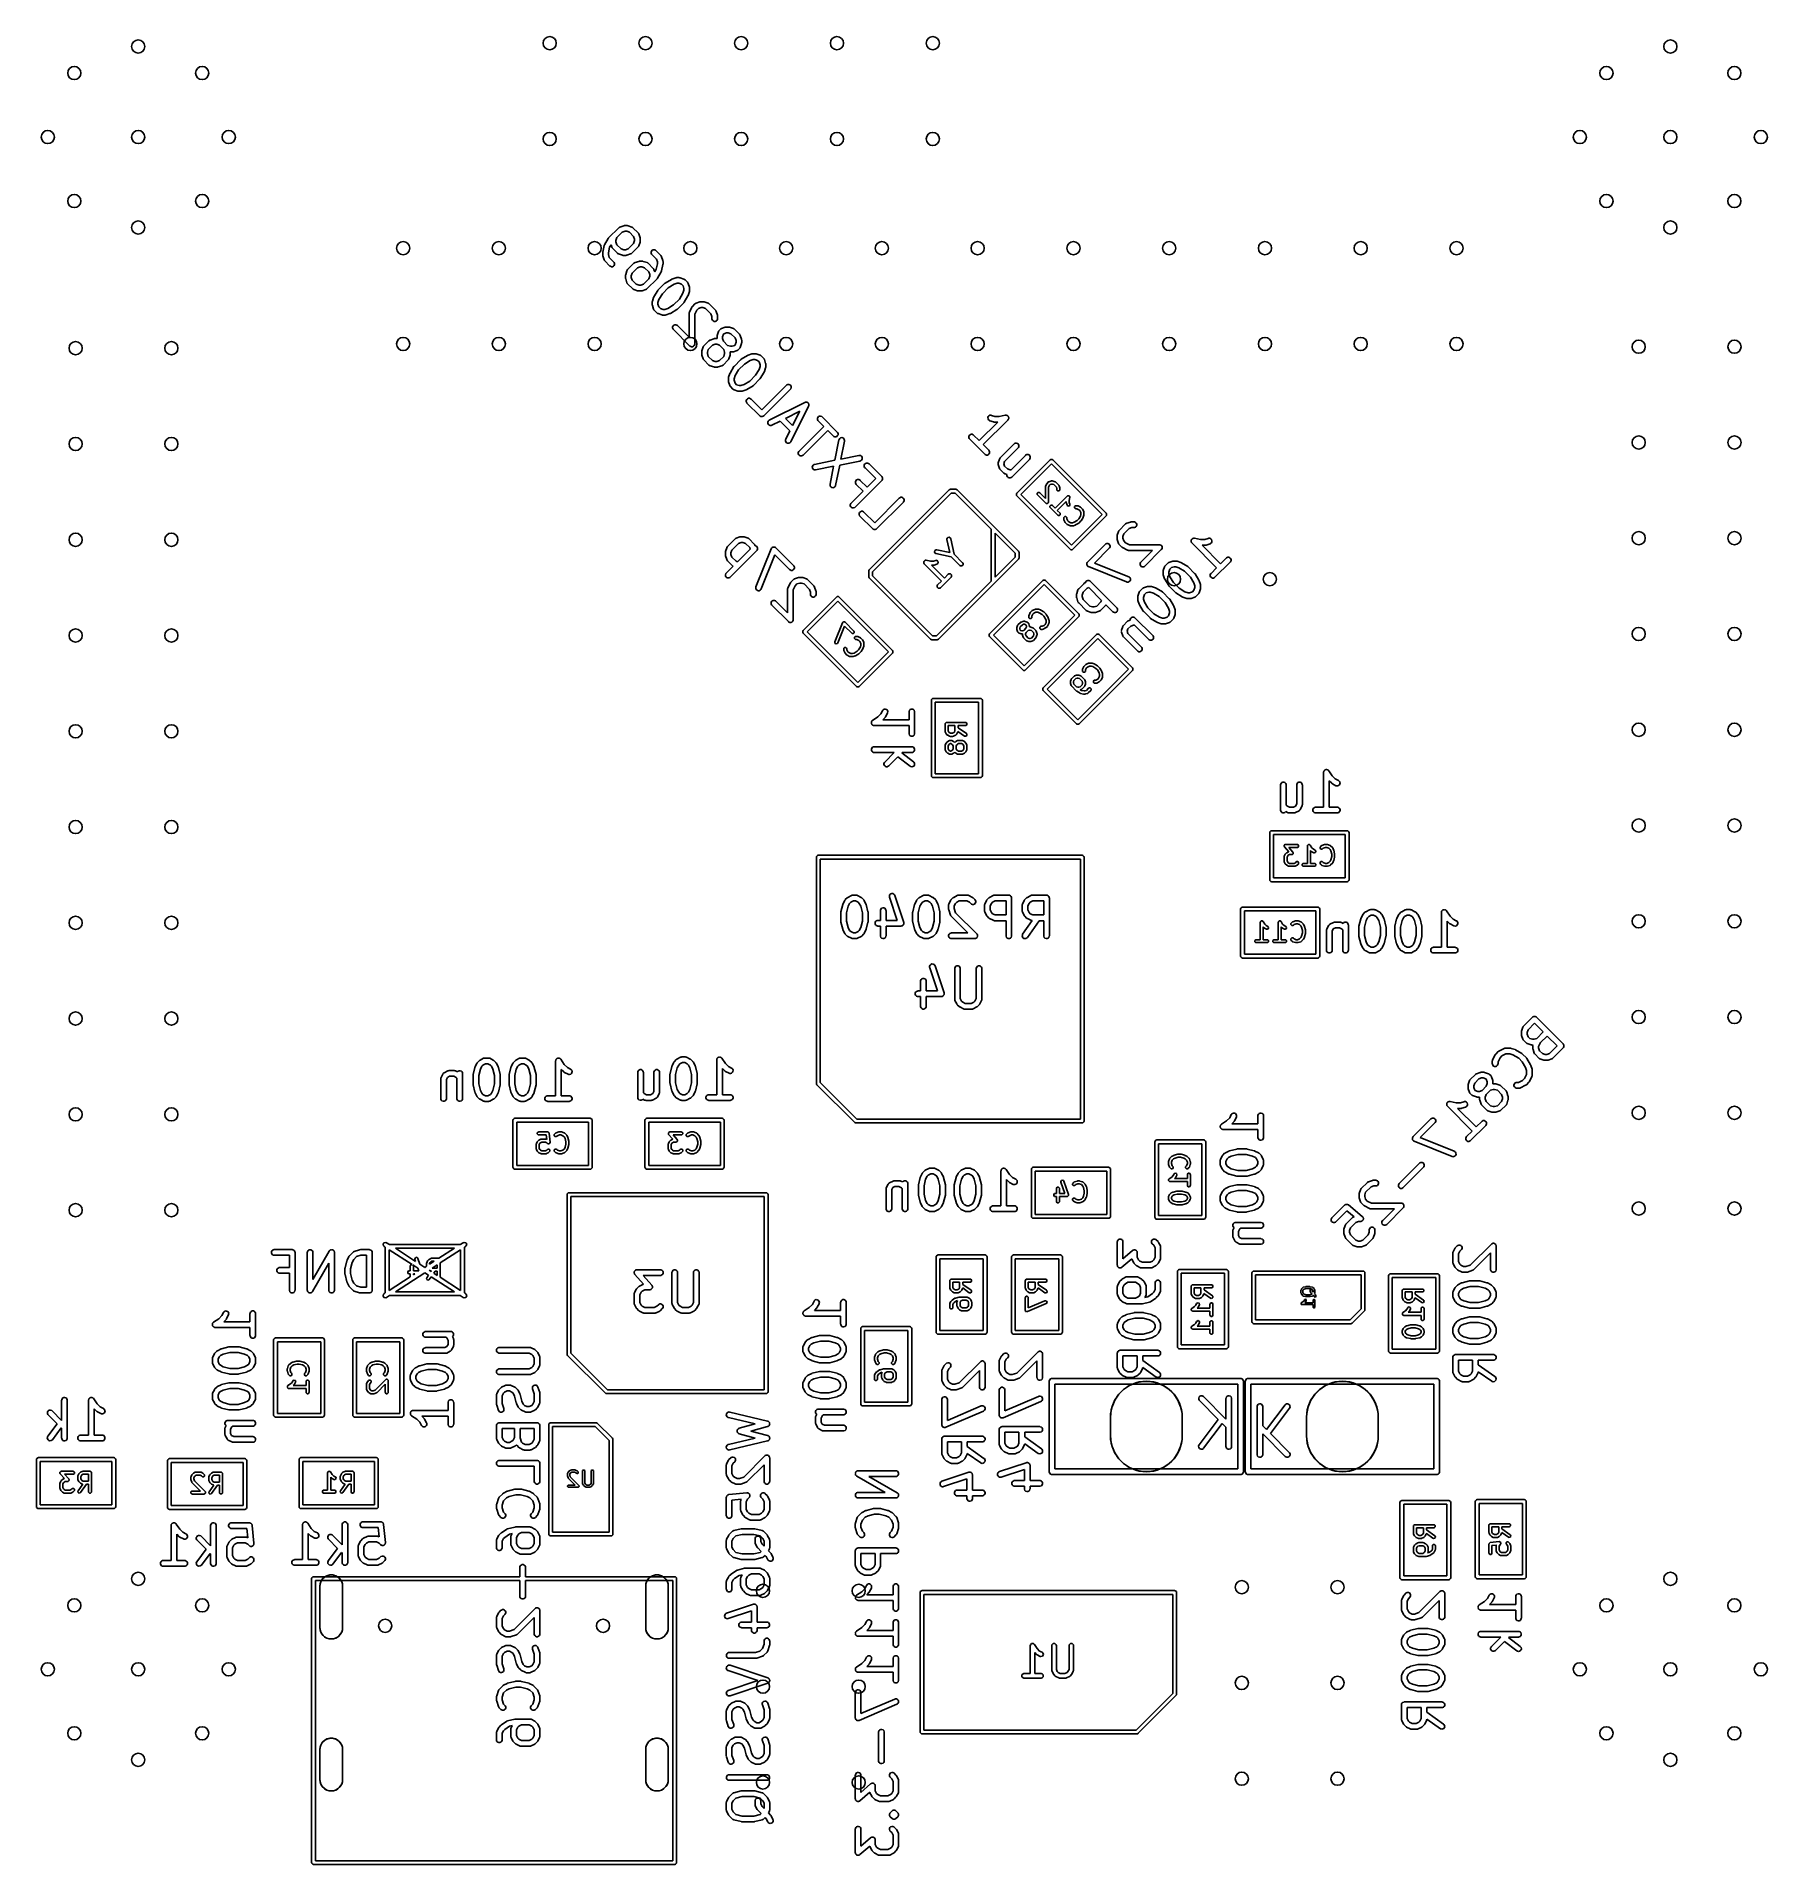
# Model space of a CAD drawing. Extents: x 0.29 to 2.1, y 0.2 to 2.1.
import ezdxf

# ---------------------------------------------------------------- set-up
doc = ezdxf.new("R2010")
doc.units = 0
doc.header["$MEASUREMENT"] = 0
doc.layers.add('BLACK', color=7, linetype='CONTINUOUS')

msp = doc.modelspace()

# ---------------------------------------------------------------- linework, layer by layer
at = {"layer": 'BLACK', "linetype": 'CONTINUOUS'}
for p, q in [((0.8868, 1.8875), (0.8908, 1.8941)), ((0.8908, 1.8942), (0.8909, 1.8943)), ((0.8908, 1.8941), (0.8908, 1.8942)), ((0.8909, 1.8943), (0.891, 1.8944)), ((0.891, 1.8944), (0.8911, 1.8946)), ((0.8911, 1.8946), (0.8912, 1.8946)), ((0.8912, 1.8947), (0.9018, 1.9053)), ((0.8912, 1.8946), (0.8912, 1.8947)), ((0.8999, 1.895), (0.8989, 1.8921)), ((0.8989, 1.8921), (0.8989, 1.8905)), ((0.8989, 1.8905), (0.8999, 1.8876)), ((0.9055, 1.9006), (0.8999, 1.895)), ((0.9018, 1.9053), (0.9023, 1.9057)), ((0.9023, 1.9057), (0.9024, 1.9057)), ((0.9024, 1.9057), (0.9025, 1.9058)), ((0.9025, 1.9058), (0.903, 1.906)), ((0.903, 1.906), (0.907, 1.9074)), ((0.9084, 1.9016), (0.9055, 1.9006)), ((0.907, 1.9074), (0.9072, 1.9074)), ((0.9072, 1.9074), (0.9073, 1.9075)), ((0.9073, 1.9075), (0.9074, 1.9075)), ((0.9074, 1.9075), (0.9075, 1.9075)), ((0.9075, 1.9075), (0.9076, 1.9075)), ((0.9076, 1.9075), (0.9079, 1.9075)), ((0.9079, 1.9075), (0.9105, 1.9075)), ((0.9101, 1.9016), (0.9084, 1.9016)), ((0.9129, 1.9006), (0.9101, 1.9016)), ((0.9105, 1.9075), (0.9108, 1.9075)), ((0.9108, 1.9075), (0.9109, 1.9075)), ((0.9109, 1.9075), (0.911, 1.9075)), ((0.911, 1.9075), (0.9111, 1.9075)), ((0.9111, 1.9075), (0.9112, 1.9074)), ((0.9112, 1.9074), (0.9115, 1.9074)), ((0.9115, 1.9074), (0.9155, 1.906)), ((0.9172, 1.8963), (0.9129, 1.9006)), ((0.9155, 1.906), (0.916, 1.9058)), ((0.916, 1.9058), (0.9161, 1.9057)), ((0.9161, 1.9057), (0.9162, 1.9057)), ((0.9162, 1.9057), (0.9166, 1.9053)), ((0.9166, 1.9053), (0.9219, 1.9)), ((0.9182, 1.8935), (0.9172, 1.8963)), ((0.9172, 1.8889), (0.9182, 1.8918)), ((0.9182, 1.8918), (0.9182, 1.8935)), ((0.9219, 1.9), (0.9223, 1.8996)), ((0.9223, 1.8996), (0.9223, 1.8995)), ((0.9223, 1.8995), (0.9224, 1.8994)), ((0.9224, 1.8994), (0.9226, 1.8989)), ((0.9226, 1.8989), (0.924, 1.8949)), ((0.924, 1.8904), (0.9226, 1.8864)), ((0.924, 1.8949), (0.924, 1.8946)), ((0.924, 1.8946), (0.9241, 1.8945)), ((0.9241, 1.8907), (0.924, 1.8907)), ((0.924, 1.8907), (0.924, 1.8904)), ((0.9241, 1.8945), (0.9241, 1.8944)), ((0.9241, 1.8944), (0.9241, 1.8943)), ((0.9241, 1.8943), (0.9241, 1.8942)), ((0.9241, 1.8942), (0.9241, 1.894)), ((0.9241, 1.894), (0.9241, 1.8913)), ((0.9241, 1.8913), (0.9241, 1.891)), ((0.9241, 1.891), (0.9241, 1.8909)), ((0.9241, 1.8909), (0.9241, 1.8908)), ((0.9241, 1.8908), (0.9241, 1.8907)), ((0.8851, 1.8799), (0.8864, 1.8866)), ((0.8851, 1.8797), (0.8851, 1.8799)), ((0.8851, 1.8799), (0.8851, 1.8799)), ((0.8851, 1.8799), (0.8851, 1.8799)), ((0.8851, 1.8794), (0.8851, 1.8797)), ((0.8851, 1.8767), (0.8851, 1.8794)), ((0.8851, 1.8794), (0.8851, 1.8794)), ((0.8851, 1.8794), (0.8851, 1.8794)), ((0.8851, 1.8764), (0.8851, 1.8767)), ((0.8851, 1.8763), (0.8851, 1.8764)), ((0.8851, 1.8762), (0.8851, 1.8763)), ((0.8851, 1.8761), (0.8851, 1.8762)), ((0.8852, 1.8758), (0.8851, 1.8761)), ((0.8851, 1.8761), (0.8851, 1.8761)), ((0.8865, 1.8718), (0.8852, 1.8758)), ((0.8864, 1.8866), (0.8865, 1.8869)), ((0.8865, 1.8869), (0.8866, 1.887)), ((0.8868, 1.8713), (0.8865, 1.8718)), ((0.8866, 1.8871), (0.8867, 1.8872)), ((0.8866, 1.887), (0.8866, 1.8871)), ((0.8866, 1.8871), (0.8866, 1.8871)), ((0.8867, 1.8872), (0.8868, 1.8875)), ((0.8868, 1.8712), (0.8868, 1.8713)), ((0.8869, 1.8711), (0.8868, 1.8712)), ((0.8873, 1.8707), (0.8869, 1.8711)), ((0.8926, 1.8653), (0.8873, 1.8707)), ((0.8921, 1.8849), (0.891, 1.8791)), ((0.891, 1.8791), (0.891, 1.8772)), ((0.891, 1.8772), (0.8919, 1.8743)), ((0.8919, 1.8743), (0.8967, 1.8695)), ((0.8937, 1.8875), (0.8921, 1.8849)), ((0.8945, 1.8851), (0.8937, 1.8875)), ((0.8947, 1.8845), (0.8945, 1.8851)), ((0.8948, 1.8845), (0.8947, 1.8845)), ((0.8948, 1.8844), (0.8948, 1.8845)), ((0.8952, 1.8839), (0.8948, 1.8844)), ((0.9005, 1.8786), (0.8952, 1.8839)), ((0.8999, 1.8876), (0.9042, 1.8833)), ((0.901, 1.8782), (0.9005, 1.8786)), ((0.9011, 1.8782), (0.901, 1.8782)), ((0.9011, 1.8781), (0.9011, 1.8782)), ((0.9017, 1.8779), (0.9011, 1.8781)), ((0.9056, 1.8766), (0.9017, 1.8779)), ((0.9042, 1.8833), (0.9071, 1.8823)), ((0.9059, 1.8765), (0.9056, 1.8766)), ((0.906, 1.8765), (0.9059, 1.8765)), ((0.9061, 1.8765), (0.906, 1.8765)), ((0.9062, 1.8764), (0.9061, 1.8765)), ((0.9063, 1.8764), (0.9062, 1.8764)), ((0.9066, 1.8764), (0.9063, 1.8764)), ((0.9092, 1.8764), (0.9066, 1.8764)), ((0.9071, 1.8823), (0.9087, 1.8823)), ((0.9087, 1.8823), (0.9116, 1.8833)), ((0.9095, 1.8764), (0.9092, 1.8764)), ((0.9096, 1.8764), (0.9095, 1.8764)), ((0.9097, 1.8765), (0.9096, 1.8764)), ((0.9098, 1.8765), (0.9097, 1.8765)), ((0.9099, 1.8765), (0.9098, 1.8765)), ((0.9102, 1.8766), (0.9099, 1.8765)), ((0.9141, 1.8779), (0.9102, 1.8766)), ((0.9116, 1.8833), (0.9172, 1.8889)), ((0.9147, 1.8781), (0.9141, 1.8779)), ((0.9148, 1.8782), (0.9147, 1.8782)), ((0.9147, 1.8782), (0.9147, 1.8781)), ((0.9153, 1.8786), (0.9148, 1.8782)), ((0.9219, 1.8852), (0.9153, 1.8786)), ((0.9223, 1.8857), (0.9219, 1.8852)), ((0.9224, 1.8859), (0.9223, 1.8858)), ((0.9223, 1.8858), (0.9223, 1.8857)), ((0.9226, 1.8864), (0.9224, 1.8859)), ((0.9355, 1.8799), (0.9359, 1.881)), ((0.9355, 1.8788), (0.9355, 1.8799)), ((0.9359, 1.8777), (0.9355, 1.8788)), ((0.9359, 1.881), (0.9367, 1.8818)), ((0.9363, 1.8773), (0.9359, 1.8777)), ((0.9411, 1.8725), (0.9363, 1.8773)), ((0.9367, 1.8818), (0.9378, 1.8823)), ((0.9378, 1.8823), (0.939, 1.8823)), ((0.939, 1.8823), (0.94, 1.8818)), ((0.94, 1.8818), (0.9405, 1.8815)), ((0.9405, 1.8815), (0.9458, 1.8762)), ((0.9421, 1.8696), (0.9411, 1.8725)), ((0.9458, 1.8762), (0.9461, 1.8757)), ((0.9461, 1.8757), (0.9462, 1.8756)), ((0.9462, 1.8756), (0.9463, 1.8755)), ((0.9463, 1.8755), (0.9465, 1.875)), ((0.9465, 1.875), (0.9478, 1.871)), ((0.9478, 1.871), (0.9479, 1.8707)), ((0.9479, 1.8707), (0.9479, 1.8707)), ((0.9479, 1.8707), (0.9479, 1.8706)), ((0.9479, 1.8706), (0.9479, 1.8705)), ((0.893, 1.865), (0.8926, 1.8653)), ((0.8941, 1.8645), (0.893, 1.865)), ((0.8952, 1.8645), (0.8941, 1.8645)), ((0.8963, 1.865), (0.8952, 1.8645)), ((0.8971, 1.8658), (0.8963, 1.865)), ((0.8967, 1.8695), (0.8971, 1.8691)), ((0.8971, 1.8691), (0.8975, 1.868)), ((0.8975, 1.8669), (0.8971, 1.8658)), ((0.8975, 1.868), (0.8975, 1.8669)), ((0.9089, 1.8559), (0.909, 1.856)), ((0.909, 1.8558), (0.9089, 1.8559)), ((0.9089, 1.8555), (0.909, 1.8558)), ((0.9089, 1.8529), (0.9089, 1.8555)), ((0.909, 1.8526), (0.9089, 1.8529)), ((0.9089, 1.8525), (0.909, 1.8526)), ((0.909, 1.8524), (0.9089, 1.8525)), ((0.909, 1.8562), (0.9091, 1.8564)), ((0.909, 1.8561), (0.909, 1.8562)), ((0.909, 1.856), (0.909, 1.8561)), ((0.909, 1.8523), (0.909, 1.8524)), ((0.909, 1.8522), (0.909, 1.8523)), ((0.9091, 1.8519), (0.909, 1.8522)), ((0.9091, 1.8564), (0.9104, 1.8604)), ((0.9104, 1.8479), (0.9091, 1.8519)), ((0.9104, 1.8604), (0.9106, 1.8609)), ((0.9106, 1.8609), (0.9107, 1.861)), ((0.9107, 1.8611), (0.9111, 1.8616)), ((0.9107, 1.861), (0.9107, 1.8611)), ((0.9111, 1.8616), (0.9177, 1.8682)), ((0.9158, 1.8579), (0.9148, 1.855)), ((0.9148, 1.855), (0.9148, 1.8533)), ((0.9148, 1.8533), (0.9158, 1.8505)), ((0.9214, 1.8635), (0.9158, 1.8579)), ((0.9177, 1.8682), (0.9182, 1.8686)), ((0.9182, 1.8686), (0.9183, 1.8686)), ((0.9183, 1.8686), (0.9184, 1.8687)), ((0.9184, 1.8687), (0.9189, 1.8689)), ((0.9189, 1.8689), (0.9229, 1.8702)), ((0.9243, 1.8645), (0.9214, 1.8635)), ((0.9229, 1.8702), (0.9232, 1.8703)), ((0.9232, 1.8703), (0.9232, 1.8703)), ((0.9232, 1.8703), (0.9233, 1.8703)), ((0.9233, 1.8703), (0.9234, 1.8704)), ((0.9234, 1.8704), (0.9235, 1.8704)), ((0.9235, 1.8704), (0.9238, 1.8704)), ((0.9238, 1.8704), (0.9265, 1.8704)), ((0.926, 1.8645), (0.9243, 1.8645)), ((0.9288, 1.8635), (0.926, 1.8645)), ((0.9265, 1.8704), (0.9267, 1.8704)), ((0.9267, 1.8704), (0.9268, 1.8704)), ((0.9268, 1.8704), (0.9269, 1.8703)), ((0.9269, 1.8703), (0.927, 1.8703)), ((0.927, 1.8703), (0.9271, 1.8703)), ((0.9271, 1.8703), (0.9274, 1.8702)), ((0.9274, 1.8702), (0.9314, 1.8689)), ((0.9275, 1.8462), (0.9332, 1.8518)), ((0.9332, 1.8592), (0.9288, 1.8635)), ((0.9418, 1.8521), (0.9312, 1.8415)), ((0.9314, 1.8689), (0.9319, 1.8687)), ((0.9319, 1.8687), (0.932, 1.8686)), ((0.932, 1.8686), (0.9321, 1.8686)), ((0.9321, 1.8686), (0.9325, 1.8682)), ((0.9325, 1.8682), (0.9378, 1.8629)), ((0.9341, 1.8564), (0.9332, 1.8592)), ((0.9332, 1.8518), (0.9341, 1.8547)), ((0.9341, 1.8547), (0.9341, 1.8564)), ((0.9378, 1.8629), (0.9382, 1.8624)), ((0.9382, 1.8624), (0.9382, 1.8624)), ((0.9382, 1.8624), (0.9383, 1.8623)), ((0.9383, 1.8623), (0.9385, 1.8617)), ((0.9385, 1.8617), (0.9393, 1.8593)), ((0.9393, 1.8593), (0.9409, 1.8619)), ((0.9409, 1.8619), (0.9421, 1.8677)), ((0.9419, 1.8522), (0.9418, 1.8521)), ((0.942, 1.8524), (0.9419, 1.8522)), ((0.9419, 1.8522), (0.9419, 1.8522)), ((0.9422, 1.8525), (0.942, 1.8524)), ((0.9421, 1.8677), (0.9421, 1.8696)), ((0.9462, 1.8593), (0.9422, 1.8527)), ((0.9422, 1.8527), (0.9422, 1.8526)), ((0.9422, 1.8526), (0.9422, 1.8525)), ((0.9464, 1.8596), (0.9462, 1.8593)), ((0.9465, 1.8598), (0.9464, 1.8597)), ((0.9464, 1.8597), (0.9464, 1.8597)), ((0.9464, 1.8597), (0.9464, 1.8596)), ((0.9466, 1.8602), (0.9465, 1.8599)), ((0.9465, 1.8599), (0.9465, 1.8598)), ((0.9479, 1.8669), (0.9466, 1.8602)), ((0.9479, 1.8705), (0.9479, 1.8704)), ((0.9479, 1.8704), (0.948, 1.8701)), ((0.948, 1.8674), (0.9479, 1.8672)), ((0.9479, 1.8672), (0.9479, 1.8669)), ((0.9479, 1.8669), (0.9479, 1.8669)), ((0.9479, 1.8669), (0.9479, 1.8669)), ((0.948, 1.8701), (0.948, 1.8674)), ((0.948, 1.8674), (0.948, 1.8674)), ((0.948, 1.8674), (0.948, 1.8674)), ((0.9501, 1.8474), (0.9568, 1.8514)), ((0.9568, 1.8514), (0.957, 1.8515)), ((0.9568, 1.8514), (0.9568, 1.8514)), ((0.9568, 1.8514), (0.9568, 1.8514)), ((0.957, 1.8515), (0.9573, 1.8517)), ((0.9573, 1.8517), (0.9613, 1.853)), ((0.9573, 1.8517), (0.9573, 1.8517)), ((0.9573, 1.8517), (0.9573, 1.8517)), ((0.9613, 1.853), (0.9616, 1.8531)), ((0.9616, 1.8531), (0.9617, 1.8531)), ((0.9617, 1.8531), (0.9618, 1.8531)), ((0.9618, 1.8531), (0.9619, 1.8531)), ((0.9619, 1.8531), (0.962, 1.8531)), ((0.962, 1.8531), (0.9622, 1.8532)), ((0.9622, 1.8532), (0.9649, 1.8532)), ((0.9649, 1.8532), (0.9652, 1.8531)), ((0.9652, 1.8531), (0.9653, 1.8531)), ((0.9653, 1.8531), (0.9654, 1.8531)), ((0.9654, 1.8531), (0.9655, 1.8531)), ((0.9655, 1.8531), (0.9655, 1.8531)), ((0.9655, 1.8531), (0.9658, 1.853)), ((0.9658, 1.853), (0.9698, 1.8517)), ((0.9698, 1.8517), (0.9703, 1.8514)), ((0.9703, 1.8514), (0.9704, 1.8514)), ((0.9106, 1.8474), (0.9104, 1.8479)), ((0.9107, 1.8473), (0.9106, 1.8474)), ((0.9107, 1.8472), (0.9107, 1.8473)), ((0.9111, 1.8468), (0.9107, 1.8472)), ((0.9164, 1.8415), (0.9111, 1.8468)), ((0.9158, 1.8505), (0.9201, 1.8462)), ((0.9169, 1.8411), (0.9164, 1.8415)), ((0.917, 1.8411), (0.9169, 1.8411)), ((0.917, 1.841), (0.917, 1.8411)), ((0.9176, 1.8408), (0.917, 1.841)), ((0.9215, 1.8394), (0.9176, 1.8408)), ((0.9201, 1.8462), (0.923, 1.8452)), ((0.9218, 1.8394), (0.9215, 1.8394)), ((0.9219, 1.8394), (0.9218, 1.8394)), ((0.922, 1.8393), (0.9219, 1.8394)), ((0.9221, 1.8393), (0.922, 1.8393)), ((0.9222, 1.8393), (0.9221, 1.8393)), ((0.9225, 1.8393), (0.9222, 1.8393)), ((0.9251, 1.8393), (0.9225, 1.8393)), ((0.923, 1.8452), (0.9247, 1.8452)), ((0.9247, 1.8452), (0.9275, 1.8462)), ((0.9254, 1.8393), (0.9251, 1.8393)), ((0.9255, 1.8393), (0.9254, 1.8393)), ((0.9256, 1.8393), (0.9255, 1.8393)), ((0.9257, 1.8394), (0.9256, 1.8393)), ((0.9258, 1.8394), (0.9257, 1.8394)), ((0.9261, 1.8394), (0.9258, 1.8394)), ((0.93, 1.8408), (0.9261, 1.8394)), ((0.9306, 1.841), (0.93, 1.8408)), ((0.9307, 1.8411), (0.9306, 1.841)), ((0.9312, 1.8415), (0.9307, 1.8411)), ((0.9307, 1.8411), (0.9307, 1.8411)), ((0.9369, 1.8286), (0.9382, 1.8326)), ((0.9382, 1.8326), (0.9383, 1.8326)), ((0.9383, 1.8326), (0.9384, 1.8329)), ((0.9383, 1.8326), (0.9383, 1.8326)), ((0.9384, 1.8329), (0.9385, 1.8331)), ((0.9385, 1.8332), (0.9425, 1.8398)), ((0.9385, 1.8331), (0.9385, 1.8332)), ((0.9385, 1.8331), (0.9385, 1.8331)), ((0.9425, 1.8398), (0.9425, 1.8399)), ((0.9425, 1.8399), (0.9426, 1.8399)), ((0.9426, 1.8399), (0.9427, 1.8401)), ((0.9427, 1.8401), (0.9428, 1.8403)), ((0.9428, 1.8403), (0.9429, 1.8403)), ((0.9429, 1.8404), (0.9496, 1.847)), ((0.9429, 1.8403), (0.9429, 1.8404)), ((0.9474, 1.8364), (0.9437, 1.8304)), ((0.9535, 1.8426), (0.9474, 1.8364)), ((0.9496, 1.847), (0.9496, 1.8471)), ((0.9496, 1.8471), (0.9497, 1.8471)), ((0.9497, 1.8471), (0.9498, 1.8472)), ((0.9498, 1.8472), (0.95, 1.8474)), ((0.95, 1.8474), (0.95, 1.8474)), ((0.95, 1.8474), (0.9501, 1.8474)), ((0.9595, 1.8462), (0.9535, 1.8426)), ((0.9627, 1.8473), (0.9595, 1.8462)), ((0.9644, 1.8473), (0.9627, 1.8473)), ((0.9673, 1.8463), (0.9644, 1.8473)), ((0.9652, 1.8308), (0.9688, 1.8369)), ((0.9689, 1.8446), (0.9673, 1.8463)), ((0.9688, 1.8369), (0.9699, 1.8401)), ((0.9699, 1.8418), (0.9689, 1.8446)), ((0.9699, 1.8401), (0.9699, 1.8418)), ((0.9741, 1.8341), (0.9701, 1.8275)), ((0.9704, 1.8514), (0.9705, 1.8513)), ((0.9705, 1.8513), (0.971, 1.851)), ((0.971, 1.851), (0.9736, 1.8483)), ((0.9736, 1.8483), (0.974, 1.8479)), ((0.974, 1.8479), (0.974, 1.8478)), ((0.974, 1.8478), (0.9741, 1.8477)), ((0.9741, 1.8477), (0.9743, 1.8472)), ((0.9742, 1.8344), (0.9741, 1.8342)), ((0.9741, 1.8342), (0.9741, 1.8341)), ((0.9741, 1.8341), (0.9741, 1.8341)), ((0.9743, 1.8346), (0.9742, 1.8344)), ((0.9743, 1.8472), (0.9757, 1.8432)), ((0.9757, 1.8387), (0.9743, 1.8347)), ((0.9743, 1.8347), (0.9743, 1.8346)), ((0.9743, 1.8346), (0.9743, 1.8346)), ((0.9757, 1.8432), (0.9757, 1.8429)), ((0.9757, 1.8429), (0.9758, 1.8428)), ((0.9758, 1.839), (0.9757, 1.8389)), ((0.9757, 1.8389), (0.9757, 1.8387)), ((0.9758, 1.8428), (0.9758, 1.8427)), ((0.9758, 1.8427), (0.9758, 1.8426)), ((0.9758, 1.8426), (0.9758, 1.8425)), ((0.9758, 1.8425), (0.9758, 1.8422)), ((0.9758, 1.8422), (0.9758, 1.8396)), ((0.9758, 1.8396), (0.9758, 1.8393)), ((0.9758, 1.8393), (0.9758, 1.8392)), ((0.9758, 1.8392), (0.9758, 1.8391)), ((0.9758, 1.8391), (0.9758, 1.839)), ((0.9368, 1.8283), (0.9369, 1.8286)), ((0.9368, 1.8282), (0.9368, 1.8283)), ((0.9368, 1.8281), (0.9368, 1.8282)), ((0.9368, 1.828), (0.9368, 1.8281)), ((0.9368, 1.8277), (0.9368, 1.828)), ((0.9368, 1.828), (0.9368, 1.828)), ((0.9368, 1.825), (0.9368, 1.8277)), ((0.9368, 1.8247), (0.9368, 1.825)), ((0.9368, 1.8246), (0.9368, 1.8247)), ((0.9368, 1.8245), (0.9368, 1.8246)), ((0.9368, 1.8244), (0.9368, 1.8245)), ((0.9369, 1.8241), (0.9368, 1.8244)), ((0.9368, 1.8244), (0.9368, 1.8244)), ((0.9382, 1.8201), (0.9369, 1.8241)), ((0.9385, 1.8196), (0.9382, 1.8201)), ((0.9385, 1.8195), (0.9385, 1.8196)), ((0.9386, 1.8194), (0.9385, 1.8195)), ((0.939, 1.819), (0.9386, 1.8194)), ((0.9416, 1.8163), (0.939, 1.819)), ((0.9421, 1.8159), (0.9416, 1.8163)), ((0.9422, 1.8158), (0.9421, 1.8159)), ((0.9421, 1.8159), (0.9421, 1.8159)), ((0.9428, 1.8156), (0.9422, 1.8158)), ((0.9437, 1.8304), (0.9427, 1.8272)), ((0.9427, 1.8272), (0.9427, 1.8255)), ((0.9427, 1.8255), (0.9436, 1.8226)), ((0.9467, 1.8143), (0.9428, 1.8156)), ((0.9436, 1.8226), (0.9453, 1.821)), ((0.9453, 1.821), (0.9481, 1.82)), ((0.947, 1.8142), (0.9467, 1.8143)), ((0.9471, 1.8142), (0.947, 1.8142)), ((0.9472, 1.8142), (0.9471, 1.8142)), ((0.9473, 1.8141), (0.9472, 1.8142)), ((0.9474, 1.8141), (0.9473, 1.8141)), ((0.9477, 1.8141), (0.9474, 1.8141)), ((0.9503, 1.8141), (0.9477, 1.8141)), ((0.9481, 1.82), (0.9498, 1.82)), ((0.9498, 1.82), (0.9531, 1.8211)), ((0.9506, 1.8141), (0.9503, 1.8141)), ((0.9507, 1.8141), (0.9506, 1.8141)), ((0.9508, 1.8142), (0.9507, 1.8141)), ((0.9509, 1.8142), (0.9508, 1.8142)), ((0.951, 1.8142), (0.9509, 1.8142)), ((0.9513, 1.8143), (0.951, 1.8142)), ((0.9552, 1.8156), (0.9513, 1.8143)), ((0.9531, 1.8211), (0.9591, 1.8247)), ((0.9553, 1.8156), (0.9552, 1.8156)), ((0.9555, 1.8157), (0.9553, 1.8156)), ((0.9553, 1.8156), (0.9553, 1.8156)), ((0.9558, 1.8158), (0.9555, 1.8157)), ((0.9624, 1.8198), (0.9558, 1.8159)), ((0.9558, 1.8159), (0.9558, 1.8158)), ((0.9558, 1.8158), (0.9558, 1.8158)), ((0.9591, 1.8247), (0.9652, 1.8308)), ((0.9625, 1.8199), (0.9624, 1.8198)), ((0.9626, 1.8199), (0.9625, 1.8199)), ((0.9627, 1.82), (0.9626, 1.8199)), ((0.9629, 1.8202), (0.9627, 1.82)), ((0.963, 1.8203), (0.9629, 1.8202)), ((0.9629, 1.8202), (0.9629, 1.8202)), ((0.9696, 1.8269), (0.963, 1.8203)), ((0.9697, 1.827), (0.9696, 1.8269)), ((0.9699, 1.8272), (0.9697, 1.827)), ((0.9697, 1.827), (0.9697, 1.827)), ((0.97, 1.8274), (0.9699, 1.8272)), ((0.9701, 1.8275), (0.97, 1.8274)), ((0.97, 1.8274), (0.97, 1.8274)), ((0.9752, 1.8157), (0.9753, 1.8163)), ((0.9752, 1.791), (0.9752, 1.8157)), ((0.9753, 1.8165), (0.9755, 1.8171)), ((0.9753, 1.8164), (0.9753, 1.8165)), ((0.9753, 1.8163), (0.9753, 1.8164)), ((0.9755, 1.8171), (0.9782, 1.8224)), ((0.9782, 1.8224), (0.9783, 1.8226)), ((0.9783, 1.8226), (0.9784, 1.8227)), ((0.9784, 1.8227), (0.9784, 1.8228)), ((0.9784, 1.8228), (0.9785, 1.8228)), ((0.9785, 1.8229), (0.9787, 1.8231)), ((0.9785, 1.8228), (0.9785, 1.8229)), ((0.9787, 1.8231), (0.9814, 1.8258)), ((0.9832, 1.8193), (0.9811, 1.815)), ((0.9811, 1.815), (0.9811, 1.7839)), ((0.9814, 1.8258), (0.9818, 1.8261)), ((0.9818, 1.8261), (0.9819, 1.8262)), ((0.9819, 1.8262), (0.982, 1.8263)), ((0.982, 1.8263), (0.9825, 1.8265)), ((0.9825, 1.8265), (0.9865, 1.8278)), ((0.9851, 1.8211), (0.9832, 1.8193)), ((0.9879, 1.8221), (0.9851, 1.8211)), ((0.9865, 1.8278), (0.9868, 1.8279)), ((0.9868, 1.8279), (0.9869, 1.8279)), ((0.9869, 1.8279), (0.987, 1.8279)), ((0.987, 1.8279), (0.9871, 1.8279)), ((0.9871, 1.8279), (0.9874, 1.828)), ((0.9871, 1.8279), (0.9871, 1.8279)), ((0.9874, 1.828), (0.9901, 1.828)), ((0.9896, 1.8221), (0.9879, 1.8221)), ((0.9925, 1.8211), (0.9896, 1.8221)), ((0.9901, 1.828), (0.9904, 1.8279)), ((0.9904, 1.8279), (0.9905, 1.8279)), ((0.9905, 1.8279), (0.9906, 1.8279)), ((0.9906, 1.8279), (0.9907, 1.8279)), ((0.9907, 1.8279), (0.9907, 1.8279)), ((0.9907, 1.8279), (0.991, 1.8278)), ((0.991, 1.8278), (0.995, 1.8265)), ((0.9981, 1.8155), (0.9925, 1.8211)), ((0.995, 1.8265), (0.9955, 1.8263)), ((0.9955, 1.8263), (0.9956, 1.8262)), ((0.9956, 1.8262), (0.9957, 1.8261)), ((0.9957, 1.8261), (0.9962, 1.8258)), ((0.9962, 1.8258), (1.0028, 1.8191)), ((0.9991, 1.8126), (0.9981, 1.8155)), ((1.0028, 1.8191), (1.0031, 1.8187)), ((1.0031, 1.8187), (1.0032, 1.8186)), ((1.0032, 1.8186), (1.0033, 1.8185)), ((1.0033, 1.8185), (1.0035, 1.818)), ((1.0035, 1.818), (1.0048, 1.814)), ((1.0048, 1.814), (1.0049, 1.8137)), ((1.0049, 1.8137), (1.0049, 1.8137)), ((1.0049, 1.8137), (1.0049, 1.8136)), ((1.0049, 1.8136), (1.0049, 1.8135)), ((1.0049, 1.8135), (1.0049, 1.8134)), ((1.0049, 1.8134), (1.005, 1.8131)), ((0.958, 1.8017), (0.9585, 1.8028)), ((0.958, 1.8006), (0.958, 1.8017)), ((0.9585, 1.7995), (0.958, 1.8006)), ((0.9585, 1.8028), (0.9593, 1.8036)), ((0.9588, 1.7991), (0.9585, 1.7995)), ((0.9761, 1.7818), (0.9588, 1.7991)), ((0.9593, 1.8036), (0.9603, 1.804)), ((0.9603, 1.804), (0.9615, 1.804)), ((0.9615, 1.804), (0.9626, 1.8036)), ((0.9626, 1.8036), (0.963, 1.8032)), ((0.963, 1.8032), (0.9752, 1.791)), ((0.9991, 1.8104), (0.9991, 1.8126)), ((0.9991, 1.8099), (0.9991, 1.8104)), ((0.9996, 1.8088), (0.9991, 1.8099)), ((1.0004, 1.808), (0.9996, 1.8088)), ((1.0014, 1.8075), (1.0004, 1.808)), ((1.0026, 1.8075), (1.0014, 1.8075)), ((1.0037, 1.808), (1.0026, 1.8075)), ((1.0045, 1.8088), (1.0037, 1.808)), ((1.0049, 1.8099), (1.0045, 1.8088)), ((1.0045, 1.7928), (1.0058, 1.7968)), ((1.005, 1.8104), (1.0049, 1.8099)), ((1.005, 1.8131), (1.005, 1.8104)), ((1.0058, 1.7968), (1.0061, 1.7973)), ((1.0061, 1.7973), (1.0062, 1.7974)), ((1.0062, 1.7975), (1.0066, 1.7979)), ((1.0062, 1.7974), (1.0062, 1.7975)), ((1.0066, 1.7979), (1.0079, 1.7993)), ((1.0079, 1.7993), (1.0083, 1.7996)), ((1.0083, 1.7996), (1.0084, 1.7997)), ((1.0084, 1.7997), (1.0085, 1.7997)), ((1.0085, 1.7997), (1.009, 1.8)), ((1.009, 1.8), (1.013, 1.8013)), ((1.0112, 1.7943), (1.0103, 1.7914)), ((1.0116, 1.7946), (1.0112, 1.7943)), ((1.0144, 1.7955), (1.0116, 1.7946)), ((1.013, 1.8013), (1.0133, 1.8014)), ((1.0133, 1.8014), (1.0134, 1.8014)), ((1.0134, 1.8014), (1.0135, 1.8014)), ((1.0135, 1.8014), (1.0136, 1.8014)), ((1.0136, 1.8014), (1.0137, 1.8014)), ((1.0137, 1.8014), (1.014, 1.8015)), ((1.014, 1.8015), (1.0166, 1.8015)), ((1.0161, 1.7955), (1.0144, 1.7955)), ((1.019, 1.7946), (1.0161, 1.7955)), ((1.0166, 1.8015), (1.0169, 1.8014)), ((1.0169, 1.8014), (1.017, 1.8014)), ((1.017, 1.8014), (1.0171, 1.8014)), ((1.0171, 1.8014), (1.0172, 1.8014)), ((1.0172, 1.8014), (1.0173, 1.8014)), ((1.0173, 1.8014), (1.0175, 1.8013)), ((1.0175, 1.8013), (1.0215, 1.8)), ((1.0233, 1.7903), (1.019, 1.7946)), ((1.0215, 1.8), (1.022, 1.7997)), ((1.022, 1.7997), (1.0221, 1.7997)), ((1.0221, 1.7997), (1.0222, 1.7996)), ((1.0222, 1.7996), (1.0227, 1.7993)), ((1.0227, 1.7993), (1.028, 1.794)), ((0.9765, 1.7815), (0.9761, 1.7818)), ((0.9776, 1.781), (0.9765, 1.7815)), ((0.9787, 1.781), (0.9776, 1.781)), ((0.9776, 1.781), (0.9776, 1.781)), ((0.9798, 1.7815), (0.9787, 1.781)), ((0.9787, 1.781), (0.9787, 1.781)), ((0.9806, 1.7823), (0.9798, 1.7815)), ((0.9811, 1.7833), (0.9806, 1.7823)), ((0.9811, 1.7839), (0.9811, 1.7833)), ((0.9885, 1.7766), (0.9886, 1.7769)), ((0.9885, 1.7765), (0.9885, 1.7766)), ((0.9885, 1.7764), (0.9885, 1.7765)), ((0.9885, 1.7763), (0.9885, 1.7764)), ((0.9885, 1.776), (0.9885, 1.7763)), ((0.9885, 1.7763), (0.9885, 1.7763)), ((0.9885, 1.7733), (0.9885, 1.776)), ((0.9886, 1.7769), (0.9899, 1.7809)), ((0.9899, 1.7809), (0.9902, 1.7814)), ((0.9902, 1.7815), (0.9903, 1.7816)), ((0.9902, 1.7814), (0.9902, 1.7815)), ((0.9903, 1.7816), (0.9907, 1.782)), ((0.9907, 1.782), (0.996, 1.7873)), ((0.9953, 1.7783), (0.9944, 1.7755)), ((0.9944, 1.7755), (0.9944, 1.7738)), ((0.9996, 1.7827), (0.9953, 1.7783)), ((0.996, 1.7873), (0.9964, 1.7877)), ((0.9964, 1.7877), (0.9965, 1.7877)), ((0.9965, 1.7877), (0.9966, 1.7878)), ((0.9966, 1.7878), (0.9971, 1.788)), ((0.9971, 1.788), (1.0011, 1.7894)), ((1.0025, 1.7836), (0.9996, 1.7827)), ((1.0011, 1.7894), (1.0014, 1.7894)), ((1.0014, 1.7894), (1.0014, 1.7895)), ((1.0014, 1.7895), (1.0015, 1.7895)), ((1.0015, 1.7895), (1.0017, 1.7895)), ((1.0017, 1.7895), (1.0017, 1.7895)), ((1.0017, 1.7895), (1.002, 1.7895)), ((1.002, 1.7895), (1.0044, 1.7895)), ((1.0042, 1.7836), (1.0025, 1.7836)), ((1.0071, 1.7827), (1.0042, 1.7836)), ((1.0044, 1.7923), (1.0044, 1.7925)), ((1.0044, 1.7925), (1.0045, 1.7925)), ((1.0044, 1.7922), (1.0044, 1.7923)), ((1.0044, 1.7919), (1.0044, 1.7922)), ((1.0044, 1.7922), (1.0044, 1.7922)), ((1.0044, 1.7895), (1.0044, 1.7919)), ((1.0045, 1.7925), (1.0045, 1.7928)), ((1.0114, 1.7783), (1.0071, 1.7827)), ((1.0103, 1.7914), (1.0103, 1.7897)), ((1.0103, 1.7897), (1.0112, 1.7868)), ((1.0112, 1.7868), (1.0155, 1.7825)), ((1.0123, 1.7755), (1.0114, 1.7783)), ((1.0123, 1.7738), (1.0123, 1.7755)), ((1.0155, 1.7825), (1.0184, 1.7816)), ((1.0206, 1.7757), (1.0182, 1.7757)), ((1.0182, 1.7757), (1.0182, 1.7733)), ((1.0184, 1.7816), (1.0201, 1.7816)), ((1.0201, 1.7816), (1.023, 1.7825)), ((1.0209, 1.7757), (1.0206, 1.7757)), ((1.0211, 1.7757), (1.0209, 1.7757)), ((1.0209, 1.7757), (1.0209, 1.7757)), ((1.0212, 1.7757), (1.0211, 1.7757)), ((1.0215, 1.7758), (1.0212, 1.7758)), ((1.0212, 1.7758), (1.0212, 1.7757)), ((1.0255, 1.7771), (1.0215, 1.7758)), ((1.023, 1.7825), (1.0233, 1.7829)), ((1.0243, 1.7874), (1.0233, 1.7903)), ((1.0233, 1.7829), (1.0243, 1.7857)), ((1.0243, 1.7857), (1.0243, 1.7874)), ((1.026, 1.7774), (1.0255, 1.7771)), ((1.0261, 1.7774), (1.026, 1.7774)), ((1.0262, 1.7775), (1.0261, 1.7774)), ((1.0266, 1.7779), (1.0262, 1.7775)), ((1.028, 1.7792), (1.0266, 1.7779)), ((1.028, 1.794), (1.0283, 1.7935)), ((1.0283, 1.7796), (1.028, 1.7792)), ((1.0283, 1.7935), (1.0284, 1.7934)), ((1.0284, 1.7797), (1.0283, 1.7796)), ((1.0284, 1.7934), (1.0284, 1.7933)), ((1.0284, 1.7933), (1.0287, 1.7928)), ((1.0287, 1.7803), (1.0284, 1.7798)), ((1.0284, 1.7798), (1.0284, 1.7797)), ((1.0287, 1.7928), (1.03, 1.7888)), ((1.03, 1.7843), (1.0287, 1.7803)), ((1.03, 1.7888), (1.0301, 1.7885)), ((1.0301, 1.7846), (1.03, 1.7843)), ((1.0301, 1.7885), (1.0301, 1.7885)), ((1.0301, 1.7885), (1.0301, 1.7884)), ((1.0301, 1.7884), (1.0301, 1.7883)), ((1.0301, 1.7883), (1.0301, 1.7882)), ((1.0301, 1.7882), (1.0302, 1.7879)), ((1.0302, 1.7852), (1.0301, 1.785)), ((1.0301, 1.785), (1.0301, 1.7849)), ((1.0301, 1.7849), (1.0301, 1.7848)), ((1.0301, 1.7848), (1.0301, 1.7847)), ((1.0301, 1.7847), (1.0301, 1.7846)), ((1.0302, 1.7879), (1.0302, 1.7852)), ((0.9885, 1.773), (0.9885, 1.7733)), ((0.9885, 1.7729), (0.9885, 1.773)), ((0.9885, 1.7728), (0.9885, 1.7729)), ((0.9885, 1.7727), (0.9885, 1.7728)), ((0.9886, 1.7724), (0.9885, 1.7727)), ((0.9885, 1.7727), (0.9885, 1.7727)), ((0.9899, 1.7684), (0.9886, 1.7724)), ((0.9902, 1.7679), (0.9899, 1.7684)), ((0.9902, 1.7678), (0.9902, 1.7679)), ((0.9903, 1.7677), (0.9902, 1.7678)), ((0.9907, 1.7673), (0.9903, 1.7677)), ((0.996, 1.7619), (0.9907, 1.7673)), ((0.9944, 1.7738), (0.9953, 1.7709)), ((0.9953, 1.7709), (0.9996, 1.7666)), ((0.9964, 1.7616), (0.996, 1.7619)), ((0.9965, 1.7615), (0.9964, 1.7616)), ((0.9966, 1.7615), (0.9965, 1.7615)), ((0.9971, 1.7612), (0.9966, 1.7615)), ((1.0011, 1.7599), (0.9971, 1.7612)), ((0.9996, 1.7666), (1.0025, 1.7657)), ((1.0014, 1.7598), (1.0011, 1.7599)), ((1.0015, 1.7598), (1.0014, 1.7598)), ((1.0014, 1.7598), (1.0014, 1.7598)), ((1.0017, 1.7598), (1.0015, 1.7598)), ((1.002, 1.7598), (1.0017, 1.7598)), ((1.0017, 1.7598), (1.0017, 1.7598)), ((1.0047, 1.7598), (1.002, 1.7598)), ((1.0025, 1.7657), (1.0042, 1.7657)), ((1.0042, 1.7657), (1.0071, 1.7666)), ((1.005, 1.7598), (1.0047, 1.7598)), ((1.0051, 1.7598), (1.005, 1.7598)), ((1.005, 1.7598), (1.005, 1.7598)), ((1.0052, 1.7598), (1.0051, 1.7598)), ((1.0053, 1.7598), (1.0052, 1.7598)), ((1.0056, 1.7599), (1.0053, 1.7598)), ((1.0096, 1.7612), (1.0056, 1.7599)), ((1.0071, 1.7666), (1.0114, 1.7709)), ((1.0101, 1.7615), (1.0096, 1.7612)), ((1.0102, 1.7615), (1.0101, 1.7615)), ((1.0103, 1.7616), (1.0102, 1.7615)), ((1.0107, 1.7619), (1.0103, 1.7616)), ((1.016, 1.7673), (1.0107, 1.7619)), ((1.0114, 1.7709), (1.0123, 1.7738)), ((1.0164, 1.7677), (1.016, 1.7673)), ((1.0165, 1.7679), (1.0164, 1.7678)), ((1.0164, 1.7678), (1.0164, 1.7677)), ((1.0168, 1.7684), (1.0165, 1.7679)), ((1.0181, 1.7724), (1.0168, 1.7684)), ((1.018, 1.7536), (1.022, 1.7603)), ((1.0182, 1.7727), (1.0181, 1.7727)), ((1.0181, 1.7727), (1.0181, 1.7724)), ((1.0182, 1.7733), (1.0182, 1.773)), ((1.0182, 1.773), (1.0182, 1.7729)), ((1.0182, 1.7729), (1.0182, 1.7728)), ((1.0182, 1.7728), (1.0182, 1.7727)), ((1.022, 1.7603), (1.0221, 1.7603)), ((1.0221, 1.7604), (1.0222, 1.7605)), ((1.0221, 1.7603), (1.0221, 1.7604)), ((1.0222, 1.7605), (1.0224, 1.7607)), ((1.0224, 1.7607), (1.0225, 1.7608)), ((1.0224, 1.7607), (1.0224, 1.7607)), ((1.0225, 1.7608), (1.0291, 1.7674)), ((1.0269, 1.7569), (1.0233, 1.7509)), ((1.033, 1.763), (1.0269, 1.7569)), ((1.0291, 1.7674), (1.0292, 1.7675)), ((1.0292, 1.7675), (1.0294, 1.7677)), ((1.0292, 1.7675), (1.0292, 1.7675)), ((1.0294, 1.7677), (1.0295, 1.7678)), ((1.0295, 1.7678), (1.0296, 1.7678)), ((1.0296, 1.7678), (1.0297, 1.7679)), ((1.0297, 1.7679), (1.0363, 1.7719)), ((1.0391, 1.7666), (1.033, 1.763)), ((1.0363, 1.7719), (1.0363, 1.7719)), ((1.0363, 1.7719), (1.0364, 1.7719)), ((1.0364, 1.7719), (1.0366, 1.772)), ((1.0366, 1.772), (1.0368, 1.7721)), ((1.0368, 1.7721), (1.0368, 1.7721)), ((1.0368, 1.7721), (1.0369, 1.7721)), ((1.0369, 1.7721), (1.0409, 1.7735)), ((1.0423, 1.7677), (1.0391, 1.7666)), ((1.0409, 1.7735), (1.0411, 1.7735)), ((1.0411, 1.7735), (1.0412, 1.7736)), ((1.0412, 1.7736), (1.0413, 1.7736)), ((1.0413, 1.7736), (1.0414, 1.7736)), ((1.0414, 1.7736), (1.0415, 1.7736)), ((1.0415, 1.7736), (1.0418, 1.7736)), ((1.0418, 1.7736), (1.0444, 1.7736)), ((1.044, 1.7677), (1.0423, 1.7677)), ((1.0468, 1.7668), (1.044, 1.7677)), ((1.0444, 1.7736), (1.0447, 1.7736)), ((1.0447, 1.7736), (1.0448, 1.7736)), ((1.0447, 1.7513), (1.0484, 1.7573)), ((1.0448, 1.7736), (1.0449, 1.7736)), ((1.0449, 1.7736), (1.045, 1.7736)), ((1.045, 1.7736), (1.0451, 1.7735)), ((1.0451, 1.7735), (1.0454, 1.7735)), ((1.0454, 1.7735), (1.0494, 1.7721)), ((1.0485, 1.7651), (1.0468, 1.7668)), ((1.0484, 1.7573), (1.0494, 1.7605)), ((1.0494, 1.7622), (1.0485, 1.7651)), ((1.0494, 1.7721), (1.0499, 1.7719)), ((1.0494, 1.7605), (1.0494, 1.7622)), ((1.0499, 1.7719), (1.05, 1.7718)), ((1.05, 1.7718), (1.0501, 1.7718)), ((1.0501, 1.7718), (1.0505, 1.7714)), ((1.0505, 1.7714), (1.0532, 1.7688)), ((1.0532, 1.7688), (1.0535, 1.7683)), ((1.0535, 1.7683), (1.0536, 1.7682)), ((1.0536, 1.7682), (1.0536, 1.7681)), ((1.0536, 1.7681), (1.0539, 1.7676)), ((1.0539, 1.7676), (1.0552, 1.7636)), ((1.0552, 1.7591), (1.0539, 1.7551)), ((1.0552, 1.7636), (1.0553, 1.7634)), ((1.0553, 1.7594), (1.0552, 1.7591)), ((1.0553, 1.7634), (1.0553, 1.7633)), ((1.0553, 1.7633), (1.0553, 1.7632)), ((1.0553, 1.7632), (1.0553, 1.7631)), ((1.0553, 1.7631), (1.0553, 1.763)), ((1.0553, 1.763), (1.0553, 1.7627)), ((1.0553, 1.7627), (1.0553, 1.7601)), ((1.0553, 1.7601), (1.0553, 1.7598)), ((1.0553, 1.7598), (1.0553, 1.7597)), ((1.0553, 1.7597), (1.0553, 1.7596)), ((1.0553, 1.7596), (1.0553, 1.7595)), ((1.0553, 1.7595), (1.0553, 1.7594)), ((1.0163, 1.7486), (1.0164, 1.7487)), ((1.0163, 1.7485), (1.0163, 1.7486)), ((1.0163, 1.7484), (1.0163, 1.7485)), ((1.0163, 1.7481), (1.0163, 1.7484)), ((1.0163, 1.7455), (1.0163, 1.7481)), ((1.0163, 1.7452), (1.0163, 1.7455)), ((1.0163, 1.7451), (1.0163, 1.7452)), ((1.0163, 1.745), (1.0163, 1.7451)), ((1.0164, 1.7449), (1.0163, 1.745)), ((1.0164, 1.7488), (1.0165, 1.7491)), ((1.0164, 1.7487), (1.0164, 1.7488)), ((1.0164, 1.7448), (1.0164, 1.7449)), ((1.0165, 1.7445), (1.0164, 1.7448)), ((1.0165, 1.7491), (1.0178, 1.753)), ((1.0178, 1.7406), (1.0165, 1.7445)), ((1.0178, 1.7531), (1.0179, 1.7533)), ((1.0178, 1.753), (1.0178, 1.7531)), ((1.0178, 1.7531), (1.0178, 1.7531)), ((1.018, 1.74), (1.0178, 1.7406)), ((1.0179, 1.7533), (1.018, 1.7536)), ((1.018, 1.7536), (1.018, 1.7536)), ((1.018, 1.7536), (1.018, 1.7536)), ((1.0181, 1.74), (1.018, 1.74)), ((1.0181, 1.7399), (1.0181, 1.74)), ((1.0185, 1.7394), (1.0181, 1.7399)), ((1.0211, 1.7368), (1.0185, 1.7394)), ((1.0233, 1.7509), (1.0222, 1.7476)), ((1.0222, 1.7476), (1.0222, 1.746)), ((1.0222, 1.746), (1.0232, 1.7431)), ((1.0232, 1.7431), (1.0248, 1.7414)), ((1.0248, 1.7414), (1.0277, 1.7405)), ((1.0277, 1.7405), (1.0294, 1.7405)), ((1.0294, 1.7405), (1.0326, 1.7415)), ((1.0326, 1.7415), (1.0386, 1.7452)), ((1.042, 1.7403), (1.0354, 1.7363)), ((1.0386, 1.7452), (1.0447, 1.7513)), ((1.0421, 1.7404), (1.042, 1.7403)), ((1.0423, 1.7405), (1.0421, 1.7404)), ((1.0421, 1.7404), (1.0421, 1.7404)), ((1.0424, 1.7406), (1.0423, 1.7405)), ((1.0425, 1.7407), (1.0424, 1.7406)), ((1.0426, 1.7407), (1.0425, 1.7407)), ((1.0492, 1.7474), (1.0426, 1.7407)), ((1.0493, 1.7475), (1.0492, 1.7474)), ((1.0492, 1.7474), (1.0492, 1.7474)), ((1.0494, 1.7476), (1.0493, 1.7475)), ((1.0495, 1.7478), (1.0494, 1.7476)), ((1.0496, 1.7479), (1.0495, 1.7478)), ((1.0536, 1.7546), (1.0496, 1.7479)), ((1.0496, 1.7479), (1.0496, 1.7479)), ((1.0511, 1.7152), (1.0768, 1.7409)), ((1.0537, 1.7549), (1.0536, 1.7546)), ((1.0536, 1.7546), (1.0536, 1.7546)), ((1.0536, 1.7546), (1.0536, 1.7546)), ((1.0538, 1.7551), (1.0537, 1.7549)), ((1.0539, 1.7551), (1.0538, 1.7551)), ((1.0539, 1.7551), (1.0539, 1.7551)), ((1.0768, 1.7409), (1.0773, 1.7413)), ((1.0773, 1.7413), (1.0783, 1.7417)), ((1.0783, 1.7417), (1.0795, 1.7417)), ((1.0795, 1.7417), (1.0805, 1.7413)), ((1.0805, 1.7413), (1.0814, 1.7405)), ((1.0814, 1.7372), (1.081, 1.7368)), ((1.0814, 1.7405), (1.0818, 1.7394)), ((1.0818, 1.7383), (1.0814, 1.7372)), ((1.0818, 1.7394), (1.0818, 1.7383)), ((1.0216, 1.7364), (1.0211, 1.7368)), ((1.0217, 1.7364), (1.0216, 1.7364)), ((1.0218, 1.7363), (1.0217, 1.7364)), ((1.0223, 1.736), (1.0218, 1.7363)), ((1.0263, 1.7347), (1.0223, 1.736)), ((1.0266, 1.7347), (1.0263, 1.7347)), ((1.0266, 1.7346), (1.0266, 1.7347)), ((1.0267, 1.7346), (1.0266, 1.7346)), ((1.0268, 1.7346), (1.0267, 1.7346)), ((1.0269, 1.7346), (1.0268, 1.7346)), ((1.0272, 1.7346), (1.0269, 1.7346)), ((1.0299, 1.7346), (1.0272, 1.7346)), ((1.0302, 1.7346), (1.0299, 1.7346)), ((1.0303, 1.7346), (1.0302, 1.7346)), ((1.0302, 1.7346), (1.0302, 1.7346)), ((1.0304, 1.7346), (1.0303, 1.7346)), ((1.0305, 1.7347), (1.0304, 1.7346)), ((1.0308, 1.7347), (1.0305, 1.7347)), ((1.0348, 1.736), (1.0308, 1.7347)), ((1.0351, 1.7362), (1.0348, 1.7361)), ((1.0348, 1.7361), (1.0348, 1.7361)), ((1.0348, 1.7361), (1.0348, 1.736)), ((1.0349, 1.7248), (1.0354, 1.7259)), ((1.0349, 1.7237), (1.0349, 1.7248)), ((1.0354, 1.7226), (1.0349, 1.7237)), ((1.0353, 1.7363), (1.0351, 1.7362)), ((1.0354, 1.7363), (1.0353, 1.7363)), ((1.0353, 1.7363), (1.0353, 1.7363)), ((1.0354, 1.7259), (1.0362, 1.7267)), ((1.0357, 1.7222), (1.0354, 1.7226)), ((1.049, 1.7089), (1.0357, 1.7222)), ((1.0362, 1.7267), (1.0372, 1.7272)), ((1.0372, 1.7272), (1.0384, 1.7272)), ((1.0384, 1.7272), (1.0395, 1.7267)), ((1.0395, 1.7267), (1.0399, 1.7264)), ((1.0399, 1.7264), (1.0511, 1.7152)), ((1.081, 1.7368), (1.0532, 1.7089)), ((1.059, 1.7044), (1.0961, 1.7229)), ((1.1001, 1.719), (1.0815, 1.6818)), ((1.0961, 1.7229), (1.0967, 1.7231)), ((1.0967, 1.7231), (1.0969, 1.7232)), ((1.0969, 1.7232), (1.0971, 1.7232)), ((1.0971, 1.7232), (1.0975, 1.7232)), ((1.0975, 1.7232), (1.0978, 1.7232)), ((1.0978, 1.7232), (1.098, 1.7232)), ((1.098, 1.7232), (1.0982, 1.7231)), ((1.0982, 1.7231), (1.0986, 1.723)), ((1.0986, 1.723), (1.0989, 1.7229)), ((1.0989, 1.7229), (1.0991, 1.7227)), ((1.0991, 1.7227), (1.0993, 1.7226)), ((1.0993, 1.7226), (1.0995, 1.7223)), ((1.0995, 1.7223), (1.0998, 1.7221)), ((1.0998, 1.7221), (1.0999, 1.7219)), ((1.0999, 1.7219), (1.1, 1.7218)), ((1.1, 1.7218), (1.1001, 1.7214)), ((1.1001, 1.7214), (1.1003, 1.7211)), ((1.1003, 1.7195), (1.1001, 1.719)), ((1.1003, 1.7211), (1.1003, 1.7209)), ((1.1003, 1.7209), (1.1004, 1.7207)), ((1.1004, 1.7199), (1.1003, 1.7197)), ((1.1003, 1.7197), (1.1003, 1.7195)), ((1.1004, 1.7207), (1.1004, 1.7203)), ((1.1004, 1.7203), (1.1004, 1.7199)), ((1.0494, 1.7086), (1.049, 1.7089)), ((1.0502, 1.7082), (1.0494, 1.7086)), ((1.0505, 1.7081), (1.0502, 1.7082)), ((1.0516, 1.7081), (1.0505, 1.7081)), ((1.0505, 1.7081), (1.0505, 1.7081)), ((1.0527, 1.7086), (1.0516, 1.7081)), ((1.0532, 1.7089), (1.0527, 1.7086)), ((1.0527, 1.7086), (1.0527, 1.7086)), ((1.0574, 1.7021), (1.0578, 1.7032)), ((1.0575, 1.7009), (1.0574, 1.7021)), ((1.058, 1.6999), (1.0575, 1.7009)), ((1.0578, 1.7032), (1.0585, 1.7041)), ((1.0589, 1.6992), (1.058, 1.6999)), ((1.0585, 1.7041), (1.059, 1.7044)), ((1.06, 1.6988), (1.0589, 1.6992)), ((1.0611, 1.6989), (1.06, 1.6988)), ((1.0617, 1.6991), (1.0611, 1.6989)), ((1.0704, 1.7034), (1.0617, 1.6991)), ((1.0806, 1.6932), (1.0704, 1.7034)), ((1.0909, 1.7137), (1.0759, 1.7062)), ((1.0759, 1.7062), (1.0834, 1.6988)), ((1.0834, 1.6988), (1.0909, 1.7137)), ((1.1092, 1.7063), (1.1096, 1.7073)), ((1.1092, 1.7051), (1.1092, 1.7063)), ((1.1096, 1.7041), (1.1092, 1.7051)), ((1.1096, 1.7073), (1.1104, 1.7082)), ((1.11, 1.7036), (1.1096, 1.7041)), ((1.1158, 1.6978), (1.11, 1.7036)), ((1.1104, 1.7082), (1.1115, 1.7086)), ((1.1115, 1.7086), (1.1126, 1.7086)), ((1.1126, 1.7086), (1.1137, 1.7082)), ((1.1137, 1.7082), (1.1141, 1.7078)), ((1.1141, 1.7078), (1.13, 1.6919)), ((1.2783, 1.683), (1.2977, 1.7024)), ((1.3082, 1.7045), (1.2825, 1.6788)), ((1.2873, 1.707), (1.2877, 1.7081)), ((1.2874, 1.7058), (1.2873, 1.707)), ((1.2879, 1.7048), (1.2874, 1.7058)), ((1.2877, 1.7081), (1.2884, 1.709)), ((1.2888, 1.7041), (1.2879, 1.7048)), ((1.2884, 1.709), (1.2894, 1.7095)), ((1.2893, 1.7038), (1.2888, 1.7041)), ((1.2933, 1.7025), (1.2893, 1.7038)), ((1.2894, 1.7095), (1.2906, 1.7096)), ((1.2906, 1.7096), (1.2912, 1.7094)), ((1.2912, 1.7094), (1.2947, 1.7083)), ((1.2935, 1.7024), (1.2933, 1.7025)), ((1.2936, 1.7024), (1.2935, 1.7024)), ((1.2937, 1.7024), (1.2936, 1.7024)), ((1.2938, 1.7024), (1.2937, 1.7024)), ((1.2939, 1.7024), (1.2938, 1.7024)), ((1.2942, 1.7024), (1.2939, 1.7024)), ((1.2977, 1.7024), (1.2942, 1.7024)), ((1.2947, 1.7083), (1.2992, 1.7083)), ((1.2992, 1.7083), (1.3055, 1.7095)), ((1.3055, 1.7095), (1.3055, 1.7095)), ((1.3055, 1.7095), (1.3056, 1.7095)), ((1.3056, 1.7095), (1.3061, 1.7096)), ((1.3056, 1.7095), (1.3056, 1.7095)), ((1.3061, 1.7096), (1.3064, 1.7095)), ((1.3064, 1.7095), (1.3067, 1.7095)), ((1.3067, 1.7095), (1.307, 1.7094)), ((1.307, 1.7094), (1.3073, 1.7094)), ((1.3073, 1.7094), (1.3075, 1.7092)), ((1.3075, 1.7092), (1.3078, 1.7091)), ((1.3078, 1.7091), (1.308, 1.7089)), ((1.308, 1.7089), (1.3082, 1.7087)), ((1.3082, 1.7087), (1.3084, 1.7085)), ((1.3086, 1.705), (1.3082, 1.7045)), ((1.3082, 1.7045), (1.3082, 1.7045)), ((1.3082, 1.7045), (1.3082, 1.7045)), ((1.3082, 1.7045), (1.3082, 1.7045)), ((1.3084, 1.7085), (1.3086, 1.7083)), ((1.3086, 1.7083), (1.3087, 1.708)), ((1.3087, 1.7053), (1.3086, 1.705)), ((1.3087, 1.708), (1.3089, 1.7078)), ((1.3089, 1.7055), (1.3087, 1.7053)), ((1.3089, 1.7078), (1.3089, 1.7075)), ((1.3089, 1.7075), (1.309, 1.7072)), ((1.309, 1.7061), (1.3089, 1.7058)), ((1.3089, 1.7058), (1.3089, 1.7055)), ((1.309, 1.7072), (1.309, 1.7069)), ((1.309, 1.7069), (1.3091, 1.7066)), ((1.3091, 1.7066), (1.309, 1.7063)), ((1.309, 1.7063), (1.309, 1.7061)), ((1.076, 1.6828), (1.0761, 1.684)), ((1.0763, 1.6817), (1.076, 1.6828)), ((1.0761, 1.684), (1.0763, 1.6845)), ((1.0763, 1.6845), (1.0806, 1.6932)), ((1.0771, 1.6808), (1.0763, 1.6817)), ((1.0781, 1.6803), (1.0771, 1.6808)), ((1.0793, 1.6802), (1.0781, 1.6803)), ((1.0804, 1.6806), (1.0793, 1.6802)), ((1.0812, 1.6814), (1.0804, 1.6806)), ((1.0815, 1.6818), (1.0812, 1.6814)), ((1.0901, 1.672), (1.1158, 1.6978)), ((1.12, 1.6936), (1.0943, 1.6678)), ((1.1259, 1.6877), (1.12, 1.6936)), ((1.1263, 1.6873), (1.1259, 1.6877)), ((1.1274, 1.6869), (1.1263, 1.6873)), ((1.1285, 1.6869), (1.1274, 1.6869)), ((1.1274, 1.6625), (1.1317, 1.6837)), ((1.1296, 1.6873), (1.1285, 1.6869)), ((1.1304, 1.6882), (1.1296, 1.6873)), ((1.13, 1.6919), (1.1304, 1.6914)), ((1.1304, 1.6914), (1.1309, 1.6904)), ((1.1309, 1.6892), (1.1304, 1.6882)), ((1.1309, 1.6904), (1.1309, 1.6892)), ((1.1317, 1.6837), (1.1319, 1.6843)), ((1.1319, 1.6843), (1.1325, 1.6853)), ((1.1325, 1.6853), (1.1335, 1.6859)), ((1.1335, 1.6859), (1.1346, 1.6861)), ((1.1375, 1.6826), (1.1337, 1.6637)), ((1.1346, 1.6861), (1.1357, 1.6859)), ((1.1357, 1.6859), (1.1367, 1.6853)), ((1.1367, 1.6853), (1.1373, 1.6843)), ((1.1373, 1.6843), (1.1375, 1.6832)), ((1.1375, 1.6832), (1.1375, 1.6826)), ((1.2674, 1.6873), (1.2679, 1.6884)), ((1.2674, 1.6862), (1.2674, 1.6873)), ((1.2679, 1.6851), (1.2674, 1.6862)), ((1.2679, 1.6884), (1.2687, 1.6892)), ((1.2682, 1.6847), (1.2679, 1.6851)), ((1.2842, 1.6687), (1.2682, 1.6847)), ((1.2687, 1.6892), (1.2698, 1.6896)), ((1.2698, 1.6896), (1.2709, 1.6896)), ((1.2709, 1.6896), (1.272, 1.6892)), ((1.272, 1.6892), (1.2724, 1.6888)), ((1.2724, 1.6888), (1.2783, 1.683)), ((1.3146, 1.6796), (1.3151, 1.6799)), ((1.3151, 1.6799), (1.3162, 1.6804)), ((1.3162, 1.6804), (1.3173, 1.6804)), ((1.3173, 1.6804), (1.3184, 1.6799)), ((1.3184, 1.6799), (1.3192, 1.6791)), ((1.0893, 1.6705), (1.0897, 1.6716)), ((1.0893, 1.6693), (1.0893, 1.6705)), ((1.0897, 1.6683), (1.0893, 1.6693)), ((1.0897, 1.6716), (1.0901, 1.672)), ((1.0905, 1.6675), (1.0897, 1.6683)), ((1.0916, 1.667), (1.0905, 1.6675)), ((1.0927, 1.667), (1.0916, 1.667)), ((1.0938, 1.6675), (1.0927, 1.667)), ((1.0943, 1.6678), (1.0938, 1.6675)), ((1.1062, 1.6582), (1.1274, 1.6625)), ((1.1537, 1.6617), (1.1325, 1.6575)), ((1.1337, 1.6637), (1.1526, 1.6675)), ((1.1526, 1.6675), (1.1531, 1.6676)), ((1.1531, 1.6676), (1.1543, 1.6673)), ((1.1543, 1.6619), (1.1537, 1.6617)), ((1.1543, 1.6673), (1.1552, 1.6667)), ((1.1552, 1.6625), (1.1543, 1.6619)), ((1.1552, 1.6667), (1.1559, 1.6657)), ((1.1559, 1.6635), (1.1552, 1.6625)), ((1.1559, 1.6657), (1.1561, 1.6646)), ((1.1561, 1.6646), (1.1559, 1.6635)), ((1.2825, 1.6788), (1.2883, 1.6729)), ((1.2846, 1.6684), (1.2842, 1.6687)), ((1.2857, 1.6679), (1.2846, 1.6684)), ((1.2868, 1.6679), (1.2857, 1.6679)), ((1.2879, 1.6684), (1.2868, 1.6679)), ((1.2887, 1.6692), (1.2879, 1.6684)), ((1.2883, 1.6729), (1.2887, 1.6725)), ((1.2887, 1.6725), (1.2891, 1.6714)), ((1.2891, 1.6703), (1.2887, 1.6692)), ((1.2891, 1.6714), (1.2891, 1.6703)), ((1.298, 1.6598), (1.2993, 1.6638)), ((1.2993, 1.6638), (1.2996, 1.6643)), ((1.2996, 1.6643), (1.2997, 1.6644)), ((1.2997, 1.6645), (1.3001, 1.665)), ((1.2997, 1.6644), (1.2997, 1.6645)), ((1.3001, 1.665), (1.3146, 1.6796)), ((1.3047, 1.6613), (1.3039, 1.6589)), ((1.3188, 1.6754), (1.3047, 1.6613)), ((1.3115, 1.6526), (1.3266, 1.6676)), ((1.3308, 1.6634), (1.3122, 1.6449)), ((1.3175, 1.628), (1.3523, 1.6628)), ((1.3192, 1.6758), (1.3188, 1.6754)), ((1.3192, 1.6791), (1.3196, 1.678)), ((1.3196, 1.6769), (1.3192, 1.6758)), ((1.3196, 1.678), (1.3196, 1.6769)), ((1.3266, 1.6676), (1.327, 1.668)), ((1.327, 1.668), (1.3281, 1.6684)), ((1.3281, 1.6684), (1.3292, 1.6684)), ((1.3292, 1.6684), (1.3303, 1.668)), ((1.3303, 1.668), (1.3311, 1.6672)), ((1.3311, 1.6639), (1.3308, 1.6634)), ((1.3311, 1.6672), (1.3316, 1.6661)), ((1.3316, 1.665), (1.3311, 1.6639)), ((1.3316, 1.6661), (1.3316, 1.665)), ((1.3523, 1.6628), (1.353, 1.6632)), ((1.353, 1.6632), (1.3545, 1.6632)), ((1.3545, 1.6632), (1.3551, 1.6628)), ((1.3551, 1.6628), (1.4108, 1.6071)), ((1.1038, 1.6553), (1.104, 1.6565)), ((1.104, 1.6542), (1.1038, 1.6553)), ((1.104, 1.6565), (1.1047, 1.6574)), ((1.1047, 1.6532), (1.104, 1.6542)), ((1.1047, 1.6574), (1.1056, 1.6581)), ((1.1056, 1.6526), (1.1047, 1.6532)), ((1.1056, 1.6581), (1.1062, 1.6582)), ((1.1067, 1.6524), (1.1056, 1.6526)), ((1.1073, 1.6524), (1.1067, 1.6524)), ((1.1262, 1.6562), (1.1073, 1.6524)), ((1.1224, 1.6374), (1.1262, 1.6562)), ((1.1325, 1.6575), (1.1282, 1.6362)), ((1.1494, 1.6411), (1.1502, 1.6419)), ((1.1502, 1.6419), (1.1512, 1.6423)), ((1.1512, 1.6423), (1.1524, 1.6423)), ((1.1524, 1.6423), (1.1535, 1.6419)), ((1.1535, 1.6419), (1.1539, 1.6415)), ((1.1539, 1.6415), (1.1611, 1.6343)), ((1.1582, 1.6572), (1.1586, 1.6583)), ((1.1582, 1.6561), (1.1582, 1.6572)), ((1.1586, 1.655), (1.1582, 1.6561)), ((1.1586, 1.6583), (1.1595, 1.6591)), ((1.159, 1.6546), (1.1586, 1.655)), ((1.1702, 1.6434), (1.159, 1.6546)), ((1.1595, 1.6591), (1.1605, 1.6596)), ((1.1605, 1.6596), (1.1617, 1.6596)), ((1.1611, 1.6343), (1.1702, 1.6434)), ((1.1617, 1.6596), (1.1627, 1.6591)), ((1.1627, 1.6591), (1.1632, 1.6587)), ((1.1632, 1.6587), (1.1764, 1.6455)), ((1.1764, 1.6455), (1.1768, 1.645)), ((1.1768, 1.6418), (1.1764, 1.6413)), ((1.1768, 1.645), (1.1773, 1.644)), ((1.1773, 1.6428), (1.1768, 1.6418)), ((1.1768, 1.6418), (1.1768, 1.6418)), ((1.1773, 1.644), (1.1773, 1.6428)), ((1.2979, 1.6593), (1.298, 1.6596)), ((1.2979, 1.6589), (1.2979, 1.6593)), ((1.2979, 1.6585), (1.2979, 1.6589)), ((1.298, 1.6582), (1.2979, 1.6585)), ((1.298, 1.6597), (1.298, 1.6598)), ((1.298, 1.6596), (1.298, 1.6597)), ((1.298, 1.6597), (1.298, 1.6597)), ((1.298, 1.6581), (1.298, 1.6582)), ((1.298, 1.658), (1.298, 1.6581)), ((1.298, 1.6581), (1.298, 1.6581)), ((1.2993, 1.654), (1.298, 1.658)), ((1.2996, 1.6535), (1.2993, 1.654)), ((1.2997, 1.6534), (1.2996, 1.6535)), ((1.2997, 1.6533), (1.2997, 1.6534)), ((1.3001, 1.6528), (1.2997, 1.6533)), ((1.304, 1.6489), (1.3001, 1.6528)), ((1.3039, 1.6589), (1.3047, 1.6565)), ((1.3045, 1.6485), (1.304, 1.6489)), ((1.3046, 1.6485), (1.3045, 1.6485)), ((1.3047, 1.6484), (1.3046, 1.6485)), ((1.3047, 1.6565), (1.3077, 1.6535)), ((1.3052, 1.6482), (1.3047, 1.6484)), ((1.3072, 1.6475), (1.3052, 1.6482)), ((1.3072, 1.6464), (1.3072, 1.6475)), ((1.3076, 1.6453), (1.3072, 1.6464)), ((1.3085, 1.6445), (1.3076, 1.6453)), ((1.3077, 1.6535), (1.3106, 1.6526)), ((1.3095, 1.6441), (1.3085, 1.6445)), ((1.3107, 1.6441), (1.3095, 1.6441)), ((1.3106, 1.6526), (1.3115, 1.6526)), ((1.3117, 1.6445), (1.3107, 1.6441)), ((1.3122, 1.6449), (1.3117, 1.6445)), ((1.3537, 1.6586), (1.3217, 1.6266)), ((1.4066, 1.6057), (1.3537, 1.6586)), ((1.1224, 1.6368), (1.1224, 1.6374)), ((1.1226, 1.6356), (1.1224, 1.6368)), ((1.1232, 1.6347), (1.1226, 1.6356)), ((1.1242, 1.634), (1.1232, 1.6347)), ((1.1253, 1.6338), (1.1242, 1.634)), ((1.1264, 1.634), (1.1253, 1.6338)), ((1.1274, 1.6347), (1.1264, 1.634)), ((1.128, 1.6356), (1.1274, 1.6347)), ((1.1282, 1.6362), (1.128, 1.6356)), ((1.1444, 1.6176), (1.1569, 1.6301)), ((1.1764, 1.6413), (1.1486, 1.6135)), ((1.1489, 1.64), (1.1494, 1.6411)), ((1.1489, 1.6388), (1.1489, 1.64)), ((1.1494, 1.6378), (1.1489, 1.6388)), ((1.1497, 1.6373), (1.1494, 1.6378)), ((1.1569, 1.6301), (1.1497, 1.6373)), ((1.1634, 1.5481), (1.2469, 1.6316)), ((1.2491, 1.6282), (1.1667, 1.5459)), ((1.1691, 1.5972), (1.1948, 1.623)), ((1.1948, 1.623), (1.1953, 1.6233)), ((1.1953, 1.6233), (1.1963, 1.6238)), ((1.1963, 1.6238), (1.1975, 1.6238)), ((1.1975, 1.6238), (1.1985, 1.6233)), ((1.1985, 1.6233), (1.1993, 1.6225)), ((1.1993, 1.6225), (1.1998, 1.6214)), ((1.2469, 1.6316), (1.2475, 1.632)), ((1.2475, 1.632), (1.2483, 1.6322)), ((1.2483, 1.6322), (1.2538, 1.6322)), ((1.253, 1.6282), (1.2491, 1.6282)), ((1.2908, 1.5904), (1.253, 1.6282)), ((1.2538, 1.6322), (1.2546, 1.632)), ((1.2546, 1.632), (1.2552, 1.6316)), ((1.2552, 1.6316), (1.3193, 1.5676)), ((1.3171, 1.6273), (1.3175, 1.628)), ((1.3171, 1.6258), (1.3171, 1.6273)), ((1.3175, 1.6252), (1.3171, 1.6258)), ((1.3732, 1.5695), (1.3175, 1.6252)), ((1.3217, 1.6266), (1.3746, 1.5737)), ((1.3388, 1.628), (1.3397, 1.6288)), ((1.3388, 1.6268), (1.3388, 1.628)), ((1.3392, 1.6263), (1.3388, 1.6268)), ((1.3478, 1.6177), (1.3392, 1.6263)), ((1.3397, 1.6288), (1.3409, 1.6288)), ((1.3409, 1.6288), (1.3414, 1.6285)), ((1.3414, 1.6285), (1.3473, 1.6226)), ((1.3473, 1.6348), (1.3474, 1.635)), ((1.3473, 1.6347), (1.3473, 1.6348)), ((1.3473, 1.6348), (1.3473, 1.6348)), ((1.3473, 1.6226), (1.3473, 1.6347)), ((1.3474, 1.635), (1.3474, 1.6353)), ((1.3474, 1.6353), (1.3475, 1.6353)), ((1.3475, 1.6354), (1.3488, 1.638)), ((1.3475, 1.6353), (1.3475, 1.6354)), ((1.3488, 1.638), (1.349, 1.6382)), ((1.349, 1.6382), (1.3491, 1.6384)), ((1.3491, 1.6384), (1.3504, 1.6398)), ((1.3504, 1.6398), (1.3505, 1.6398)), ((1.3505, 1.6398), (1.3507, 1.64)), ((1.3505, 1.6398), (1.3505, 1.6398)), ((1.3515, 1.6364), (1.3505, 1.6343)), ((1.3505, 1.6343), (1.3505, 1.6188)), ((1.3507, 1.64), (1.351, 1.6401)), ((1.351, 1.6401), (1.351, 1.6401)), ((1.351, 1.6401), (1.3511, 1.6401)), ((1.3511, 1.6401), (1.353, 1.6408)), ((1.3524, 1.6373), (1.3515, 1.6364)), ((1.3538, 1.6377), (1.3524, 1.6373)), ((1.353, 1.6408), (1.3533, 1.6408)), ((1.3533, 1.6408), (1.3535, 1.6409)), ((1.3535, 1.6409), (1.3549, 1.6409)), ((1.3546, 1.6377), (1.3538, 1.6377)), ((1.356, 1.6373), (1.3546, 1.6377)), ((1.3549, 1.6409), (1.3551, 1.6408)), ((1.3551, 1.6408), (1.3554, 1.6408)), ((1.3554, 1.6408), (1.3574, 1.6401)), ((1.3588, 1.6345), (1.356, 1.6373)), ((1.3574, 1.6401), (1.3574, 1.6401)), ((1.3574, 1.6401), (1.3575, 1.6401)), ((1.3575, 1.6401), (1.3577, 1.64)), ((1.3575, 1.6124), (1.3703, 1.6252)), ((1.3577, 1.64), (1.3579, 1.6398)), ((1.3579, 1.6398), (1.3579, 1.6398)), ((1.3579, 1.6398), (1.358, 1.6398)), ((1.358, 1.6398), (1.3613, 1.6365)), ((1.3593, 1.6331), (1.3588, 1.6345)), ((1.3593, 1.632), (1.3593, 1.6331)), ((1.3594, 1.6314), (1.3593, 1.632)), ((1.3602, 1.6306), (1.3594, 1.6314)), ((1.3614, 1.6306), (1.3602, 1.6306)), ((1.3613, 1.6365), (1.3613, 1.6364)), ((1.3613, 1.6364), (1.3614, 1.6364)), ((1.3614, 1.6364), (1.3615, 1.6361)), ((1.3623, 1.6314), (1.3614, 1.6306)), ((1.3615, 1.6361), (1.3616, 1.6359)), ((1.3616, 1.6359), (1.3616, 1.6359)), ((1.3616, 1.6359), (1.3617, 1.6358)), ((1.3617, 1.6358), (1.3623, 1.6338)), ((1.3623, 1.6338), (1.3624, 1.6336)), ((1.3624, 1.632), (1.3623, 1.6314)), ((1.3624, 1.6336), (1.3624, 1.6333)), ((1.3624, 1.6333), (1.3624, 1.632)), ((1.3703, 1.6252), (1.3708, 1.6255)), ((1.3708, 1.6255), (1.371, 1.6255)), ((1.371, 1.6255), (1.3711, 1.6256)), ((1.3711, 1.6256), (1.3716, 1.6255)), ((1.3716, 1.6255), (1.372, 1.6255)), ((1.372, 1.6255), (1.3722, 1.6254)), ((1.3722, 1.6254), (1.3723, 1.6254)), ((1.3723, 1.6254), (1.3726, 1.625)), ((1.373, 1.6238), (1.3723, 1.6206)), ((1.3726, 1.625), (1.3729, 1.6247)), ((1.3729, 1.6247), (1.3729, 1.6245)), ((1.3729, 1.6245), (1.373, 1.6244)), ((1.373, 1.6244), (1.373, 1.6238)), ((1.1436, 1.6161), (1.1441, 1.6172)), ((1.1436, 1.615), (1.1436, 1.6161)), ((1.1441, 1.6139), (1.1436, 1.615)), ((1.1441, 1.6172), (1.1444, 1.6176)), ((1.1449, 1.6131), (1.1441, 1.6139)), ((1.1459, 1.6127), (1.1449, 1.6131)), ((1.1471, 1.6127), (1.1459, 1.6127)), ((1.1482, 1.6131), (1.1471, 1.6127)), ((1.1486, 1.6135), (1.1482, 1.6131)), ((1.1529, 1.6069), (1.1533, 1.6079)), ((1.1529, 1.6057), (1.1529, 1.6069)), ((1.1533, 1.6046), (1.1529, 1.6057)), ((1.1533, 1.6079), (1.1542, 1.6087)), ((1.1537, 1.6042), (1.1533, 1.6046)), ((1.167, 1.5909), (1.1537, 1.6042)), ((1.1542, 1.6087), (1.1552, 1.6092)), ((1.1552, 1.6092), (1.1564, 1.6092)), ((1.1564, 1.6092), (1.1574, 1.6087)), ((1.1574, 1.6087), (1.1579, 1.6084)), ((1.1579, 1.6084), (1.1691, 1.5972)), ((1.199, 1.6188), (1.1711, 1.5909)), ((1.1993, 1.6192), (1.199, 1.6188)), ((1.1998, 1.6203), (1.1993, 1.6192)), ((1.1998, 1.6214), (1.1998, 1.6203)), ((1.3483, 1.6173), (1.3478, 1.6177)), ((1.3495, 1.6173), (1.3483, 1.6173)), ((1.3483, 1.6173), (1.3483, 1.6173)), ((1.3504, 1.6182), (1.3495, 1.6173)), ((1.3505, 1.6188), (1.3504, 1.6182)), ((1.3521, 1.6147), (1.3529, 1.6156)), ((1.3521, 1.6135), (1.3521, 1.6147)), ((1.3524, 1.613), (1.3521, 1.6135)), ((1.3604, 1.6051), (1.3524, 1.613)), ((1.3529, 1.6156), (1.3541, 1.6156)), ((1.3541, 1.6156), (1.3547, 1.6152)), ((1.3547, 1.6152), (1.3575, 1.6124)), ((1.3692, 1.6196), (1.3597, 1.6101)), ((1.3597, 1.6101), (1.3626, 1.6073)), ((1.3609, 1.6047), (1.3604, 1.6051)), ((1.3621, 1.6047), (1.3609, 1.6047)), ((1.3629, 1.6056), (1.3621, 1.6047)), ((1.3626, 1.6073), (1.3629, 1.6068)), ((1.3629, 1.6068), (1.3629, 1.6056)), ((1.3667, 1.6028), (1.3675, 1.6037)), ((1.3675, 1.6037), (1.3687, 1.6037)), ((1.3687, 1.6037), (1.3696, 1.6028)), ((1.3692, 1.6181), (1.3692, 1.6196)), ((1.3692, 1.6179), (1.3692, 1.6181)), ((1.3693, 1.6176), (1.3692, 1.6179)), ((1.3699, 1.6156), (1.3693, 1.6176)), ((1.3702, 1.6151), (1.3699, 1.6156)), ((1.3713, 1.6145), (1.3702, 1.6151)), ((1.3725, 1.6149), (1.3713, 1.6145)), ((1.3723, 1.6206), (1.3723, 1.6184)), ((1.3723, 1.6184), (1.3729, 1.6166)), ((1.373, 1.616), (1.3725, 1.6149)), ((1.3729, 1.6166), (1.373, 1.616)), ((1.3746, 1.5737), (1.4066, 1.6057)), ((1.4108, 1.6043), (1.376, 1.5695)), ((1.3779, 1.6141), (1.3788, 1.6149)), ((1.3779, 1.6129), (1.3779, 1.6141)), ((1.3788, 1.612), (1.3779, 1.6129)), ((1.3788, 1.6149), (1.3794, 1.615)), ((1.3794, 1.6119), (1.3788, 1.612)), ((1.3794, 1.615), (1.3807, 1.615)), ((1.3803, 1.6119), (1.3794, 1.6119)), ((1.3824, 1.6108), (1.3803, 1.6119)), ((1.3807, 1.615), (1.3808, 1.615)), ((1.3808, 1.615), (1.3808, 1.615)), ((1.3808, 1.615), (1.3811, 1.615)), ((1.3811, 1.615), (1.3813, 1.6149)), ((1.3813, 1.6149), (1.3813, 1.6149)), ((1.3813, 1.6149), (1.3814, 1.6149)), ((1.3814, 1.6149), (1.3841, 1.6135)), ((1.3821, 1.6012), (1.3839, 1.6042)), ((1.3834, 1.6099), (1.3824, 1.6108)), ((1.3844, 1.6078), (1.3834, 1.6099)), ((1.3839, 1.6042), (1.3844, 1.6058)), ((1.3841, 1.6135), (1.3843, 1.6134)), ((1.3843, 1.6134), (1.3845, 1.6133)), ((1.3844, 1.6058), (1.3844, 1.6078)), ((1.3845, 1.6133), (1.3858, 1.6119)), ((1.3858, 1.6119), (1.3859, 1.6117)), ((1.3859, 1.6117), (1.3861, 1.6115)), ((1.3861, 1.6115), (1.3874, 1.6089)), ((1.3875, 1.605), (1.3869, 1.603)), ((1.3874, 1.6089), (1.3874, 1.6088)), ((1.3874, 1.6088), (1.3875, 1.6088)), ((1.3875, 1.6088), (1.3875, 1.6085)), ((1.3875, 1.6085), (1.3876, 1.6083)), ((1.3876, 1.6055), (1.3875, 1.6053)), ((1.3875, 1.6053), (1.3875, 1.605)), ((1.3876, 1.6083), (1.3876, 1.6082)), ((1.3876, 1.6082), (1.3876, 1.6082)), ((1.3876, 1.6082), (1.3876, 1.6055)), ((1.4108, 1.6071), (1.4112, 1.6065)), ((1.4112, 1.6049), (1.4108, 1.6043)), ((1.4112, 1.6065), (1.4112, 1.6049)), ((1.4112, 1.6049), (1.4112, 1.6049)), ((1.1674, 1.5906), (1.167, 1.5909)), ((1.1685, 1.5901), (1.1674, 1.5906)), ((1.1696, 1.5901), (1.1685, 1.5901)), ((1.1685, 1.5901), (1.1685, 1.5901)), ((1.1707, 1.5906), (1.1696, 1.5901)), ((1.1711, 1.5909), (1.1707, 1.5906)), ((1.2908, 1.5364), (1.2908, 1.5904)), ((1.3159, 1.5654), (1.2948, 1.5865)), ((1.2948, 1.5865), (1.2948, 1.5403)), ((1.3665, 1.6022), (1.3667, 1.6028)), ((1.3665, 1.6009), (1.3665, 1.6022)), ((1.3666, 1.6008), (1.3665, 1.6009)), ((1.3666, 1.6005), (1.3666, 1.6008)), ((1.3666, 1.6008), (1.3666, 1.6008)), ((1.3667, 1.6003), (1.3666, 1.6005)), ((1.3667, 1.6002), (1.3667, 1.6003)), ((1.368, 1.5975), (1.3667, 1.6002)), ((1.3667, 1.6002), (1.3667, 1.6002)), ((1.3682, 1.5973), (1.368, 1.5975)), ((1.3683, 1.5971), (1.3682, 1.5973)), ((1.3697, 1.5958), (1.3683, 1.5971)), ((1.3696, 1.6028), (1.3697, 1.6022)), ((1.3697, 1.6022), (1.3697, 1.6012)), ((1.3697, 1.6012), (1.3707, 1.5992)), ((1.3699, 1.5956), (1.3697, 1.5958)), ((1.3701, 1.5955), (1.3699, 1.5956)), ((1.3727, 1.5942), (1.3701, 1.5955)), ((1.3707, 1.5992), (1.3717, 1.5982)), ((1.3717, 1.5982), (1.3738, 1.5971)), ((1.3728, 1.5941), (1.3727, 1.5942)), ((1.3731, 1.5941), (1.3728, 1.5941)), ((1.3728, 1.5941), (1.3728, 1.5941)), ((1.3733, 1.594), (1.3731, 1.5941)), ((1.3734, 1.594), (1.3733, 1.594)), ((1.3733, 1.594), (1.3733, 1.594)), ((1.3761, 1.594), (1.3734, 1.594)), ((1.3738, 1.5971), (1.3758, 1.5971)), ((1.3758, 1.5971), (1.3774, 1.5977)), ((1.3763, 1.594), (1.3761, 1.594)), ((1.3766, 1.5941), (1.3763, 1.594)), ((1.3786, 1.5947), (1.3766, 1.5941)), ((1.3774, 1.5977), (1.3804, 1.5995)), ((1.3787, 1.5948), (1.3786, 1.5947)), ((1.3789, 1.5949), (1.3787, 1.5948)), ((1.3822, 1.5969), (1.3789, 1.5949)), ((1.3804, 1.5995), (1.3821, 1.6012)), ((1.3823, 1.597), (1.3822, 1.5969)), ((1.3825, 1.5971), (1.3823, 1.597)), ((1.3845, 1.5991), (1.3825, 1.5971)), ((1.3846, 1.5993), (1.3845, 1.5991)), ((1.3847, 1.5994), (1.3846, 1.5993)), ((1.3867, 1.6027), (1.3847, 1.5994)), ((1.3868, 1.6029), (1.3867, 1.6027)), ((1.3869, 1.603), (1.3868, 1.6029)), ((1.4224, 1.5842), (1.4238, 1.5882)), ((1.4224, 1.5839), (1.4224, 1.5842)), ((1.4238, 1.5882), (1.424, 1.5887)), ((1.424, 1.5887), (1.4241, 1.5888)), ((1.4241, 1.5889), (1.4245, 1.5893)), ((1.4241, 1.5888), (1.4241, 1.5889)), ((1.4245, 1.5893), (1.4311, 1.596)), ((1.4291, 1.5856), (1.4282, 1.5828)), ((1.4348, 1.5913), (1.4291, 1.5856)), ((1.4311, 1.596), (1.4316, 1.5963)), ((1.4316, 1.5963), (1.4317, 1.5964)), ((1.4317, 1.5964), (1.4323, 1.5967)), ((1.4317, 1.5964), (1.4317, 1.5964)), ((1.4323, 1.5967), (1.4362, 1.598)), ((1.4376, 1.5922), (1.4348, 1.5913)), ((1.4362, 1.598), (1.4365, 1.5981)), ((1.4365, 1.5981), (1.4366, 1.5981)), ((1.4366, 1.5981), (1.4367, 1.5981)), ((1.4367, 1.5981), (1.4368, 1.5981)), ((1.4368, 1.5981), (1.4369, 1.5981)), ((1.4369, 1.5981), (1.4372, 1.5981)), ((1.4372, 1.5981), (1.4398, 1.5981)), ((1.4398, 1.5922), (1.4376, 1.5922)), ((1.4398, 1.5981), (1.4404, 1.5981)), ((1.4404, 1.5923), (1.4398, 1.5922)), ((1.4404, 1.5981), (1.4415, 1.5976)), ((1.4415, 1.5927), (1.4404, 1.5923)), ((1.4415, 1.5976), (1.4423, 1.5968)), ((1.4423, 1.5935), (1.4415, 1.5927)), ((1.4423, 1.5968), (1.4427, 1.5958)), ((1.4427, 1.5946), (1.4423, 1.5935)), ((1.4427, 1.5958), (1.4427, 1.5946)), ((1.0131, 1.5668), (1.0132, 1.5669)), ((1.0131, 1.5667), (1.0131, 1.5668)), ((1.0131, 1.5666), (1.0131, 1.5667)), ((1.0131, 1.5663), (1.0131, 1.5666)), ((1.0131, 1.5637), (1.0131, 1.5663)), ((1.0132, 1.567), (1.0133, 1.5673)), ((1.0132, 1.5669), (1.0132, 1.567)), ((1.0133, 1.5673), (1.0146, 1.5712)), ((1.0146, 1.5712), (1.0148, 1.5718)), ((1.0148, 1.5718), (1.0149, 1.5718)), ((1.0149, 1.5719), (1.0153, 1.5724)), ((1.0149, 1.5718), (1.0149, 1.5719)), ((1.0153, 1.5724), (1.0232, 1.5803)), ((1.046, 1.5682), (1.0181, 1.5404)), ((1.02, 1.5687), (1.019, 1.5658)), ((1.019, 1.5658), (1.019, 1.5642)), ((1.0269, 1.5757), (1.02, 1.5687)), ((1.0232, 1.5803), (1.0237, 1.5807)), ((1.0237, 1.5807), (1.0238, 1.5808)), ((1.0238, 1.5808), (1.0239, 1.5808)), ((1.0239, 1.5808), (1.0244, 1.5811)), ((1.0244, 1.5811), (1.0284, 1.5824)), ((1.0259, 1.5564), (1.0392, 1.5698)), ((1.0298, 1.5766), (1.0269, 1.5757)), ((1.0284, 1.5824), (1.0287, 1.5824)), ((1.0287, 1.5824), (1.0287, 1.5825)), ((1.0287, 1.5825), (1.0288, 1.5825)), ((1.0288, 1.5825), (1.0289, 1.5825)), ((1.0289, 1.5825), (1.029, 1.5825)), ((1.029, 1.5825), (1.0293, 1.5825)), ((1.0293, 1.5825), (1.032, 1.5825)), ((1.0315, 1.5766), (1.0298, 1.5766)), ((1.0343, 1.5757), (1.0315, 1.5766)), ((1.032, 1.5825), (1.0323, 1.5825)), ((1.0323, 1.5825), (1.0323, 1.5825)), ((1.0323, 1.5825), (1.0324, 1.5825)), ((1.0324, 1.5825), (1.0325, 1.5825)), ((1.0325, 1.5825), (1.0326, 1.5824)), ((1.0326, 1.5824), (1.0329, 1.5824)), ((1.0329, 1.5824), (1.0369, 1.5811)), ((1.0387, 1.5714), (1.0343, 1.5757)), ((1.0369, 1.5811), (1.0374, 1.5808)), ((1.0374, 1.5808), (1.0375, 1.5808)), ((1.0375, 1.5808), (1.0376, 1.5807)), ((1.0376, 1.5807), (1.038, 1.5803)), ((1.038, 1.5803), (1.0433, 1.575)), ((1.0392, 1.5698), (1.0387, 1.5714)), ((1.0433, 1.575), (1.0437, 1.5746)), ((1.0437, 1.5746), (1.0437, 1.5745)), ((1.0437, 1.5745), (1.0438, 1.5744)), ((1.0438, 1.5744), (1.044, 1.5739)), ((1.044, 1.5739), (1.0443, 1.5732)), ((1.0443, 1.5732), (1.0445, 1.5732)), ((1.0445, 1.5732), (1.0455, 1.5728)), ((1.0451, 1.5303), (1.061, 1.5701)), ((1.0455, 1.5728), (1.0463, 1.5719)), ((1.0463, 1.5687), (1.046, 1.5682)), ((1.0463, 1.5719), (1.0468, 1.5709)), ((1.0468, 1.5697), (1.0463, 1.5687)), ((1.0468, 1.5709), (1.0468, 1.5697)), ((1.061, 1.5701), (1.0613, 1.5706)), ((1.0613, 1.5706), (1.0617, 1.571)), ((1.0613, 1.5706), (1.0613, 1.5706)), ((1.0613, 1.5706), (1.0613, 1.5706)), ((1.0617, 1.571), (1.0621, 1.5714)), ((1.0621, 1.5714), (1.0627, 1.5716)), ((1.0621, 1.5714), (1.0621, 1.5714)), ((1.0621, 1.5714), (1.0621, 1.5714)), ((1.0627, 1.5716), (1.0632, 1.5719)), ((1.0632, 1.5719), (1.0632, 1.5719)), ((1.0632, 1.5719), (1.0632, 1.5719)), ((1.0632, 1.5719), (1.0638, 1.5719)), ((1.0638, 1.5719), (1.0643, 1.5719)), ((1.0643, 1.5719), (1.0644, 1.5719)), ((1.0643, 1.5719), (1.0643, 1.5719)), ((1.0644, 1.5719), (1.0649, 1.5717)), ((1.0649, 1.5717), (1.0654, 1.5715)), ((1.0654, 1.5715), (1.0654, 1.5714)), ((1.0654, 1.5714), (1.0654, 1.5714)), ((1.0654, 1.5714), (1.0659, 1.5711)), ((1.0659, 1.5711), (1.0844, 1.5525)), ((1.2314, 1.5667), (1.2318, 1.5682)), ((1.2323, 1.5654), (1.2314, 1.5667)), ((1.2318, 1.5682), (1.2331, 1.5691)), ((1.233, 1.565), (1.2323, 1.5654)), ((1.2331, 1.5691), (1.2339, 1.5691)), ((1.2339, 1.5691), (1.2475, 1.5661)), ((1.2444, 1.5804), (1.2453, 1.5817)), ((1.2444, 1.5796), (1.2444, 1.5804)), ((1.2475, 1.5661), (1.2444, 1.5796)), ((1.2453, 1.5817), (1.2468, 1.5821)), ((1.2468, 1.5821), (1.2482, 1.5812)), ((1.2482, 1.5812), (1.2485, 1.5805)), ((1.2485, 1.5805), (1.2521, 1.5644)), ((1.3159, 1.5614), (1.3159, 1.5654)), ((1.3193, 1.5676), (1.3197, 1.5669)), ((1.3197, 1.5669), (1.3198, 1.5662)), ((1.3198, 1.5662), (1.3198, 1.5606)), ((1.3739, 1.5691), (1.3732, 1.5695)), ((1.3754, 1.5691), (1.3739, 1.5691)), ((1.376, 1.5695), (1.3754, 1.5691)), ((1.3754, 1.5691), (1.3754, 1.5691)), ((1.3754, 1.5691), (1.3754, 1.5691)), ((1.3913, 1.5562), (1.4099, 1.5747)), ((1.4141, 1.5706), (1.3987, 1.5552)), ((1.4099, 1.5747), (1.4103, 1.5751)), ((1.4103, 1.5751), (1.4114, 1.5755)), ((1.4114, 1.5755), (1.4126, 1.5755)), ((1.4126, 1.5755), (1.4136, 1.5751)), ((1.4136, 1.5751), (1.4144, 1.5743)), ((1.4144, 1.571), (1.4141, 1.5706)), ((1.4144, 1.5743), (1.4149, 1.5732)), ((1.4149, 1.5721), (1.4144, 1.571)), ((1.4149, 1.5732), (1.4149, 1.5721)), ((1.4223, 1.5838), (1.4224, 1.5839)), ((1.4223, 1.5837), (1.4223, 1.5838)), ((1.4223, 1.5836), (1.4223, 1.5837)), ((1.4223, 1.5835), (1.4223, 1.5836)), ((1.4223, 1.5833), (1.4223, 1.5835)), ((1.4223, 1.5806), (1.4223, 1.5833)), ((1.4223, 1.5803), (1.4223, 1.5806)), ((1.4223, 1.5802), (1.4223, 1.5803)), ((1.4223, 1.5801), (1.4223, 1.5802)), ((1.4223, 1.58), (1.4223, 1.5801)), ((1.4224, 1.58), (1.4223, 1.58)), ((1.4224, 1.5797), (1.4224, 1.58)), ((1.4238, 1.5757), (1.4224, 1.5797)), ((1.424, 1.5752), (1.4238, 1.5757)), ((1.4241, 1.5751), (1.424, 1.5752)), ((1.4241, 1.575), (1.4241, 1.5751)), ((1.4245, 1.5745), (1.4241, 1.575)), ((1.4271, 1.5719), (1.4245, 1.5745)), ((1.4274, 1.5717), (1.4271, 1.5719)), ((1.4274, 1.5716), (1.4274, 1.5717)), ((1.4275, 1.5716), (1.4274, 1.5716)), ((1.4276, 1.5715), (1.4275, 1.5716)), ((1.4279, 1.5713), (1.4276, 1.5715)), ((1.4276, 1.5715), (1.4276, 1.5715)), ((1.4332, 1.5687), (1.4279, 1.5713)), ((1.4282, 1.5828), (1.4282, 1.5811)), ((1.4282, 1.5811), (1.4291, 1.5782)), ((1.4291, 1.5782), (1.431, 1.5764)), ((1.431, 1.5764), (1.4352, 1.5743)), ((1.4337, 1.5685), (1.4332, 1.5687)), ((1.4338, 1.5685), (1.4337, 1.5685)), ((1.4339, 1.5684), (1.4338, 1.5685)), ((1.4345, 1.5684), (1.4339, 1.5684)), ((1.4592, 1.5684), (1.4345, 1.5684)), ((1.4352, 1.5743), (1.4663, 1.5743)), ((1.447, 1.5562), (1.4592, 1.5684)), ((1.4684, 1.5692), (1.4512, 1.552)), ((1.4663, 1.5743), (1.4669, 1.5742)), ((1.4669, 1.5742), (1.468, 1.5738)), ((1.468, 1.5738), (1.4688, 1.573)), ((1.4688, 1.5697), (1.4684, 1.5692)), ((1.4688, 1.573), (1.4692, 1.5721)), ((1.4692, 1.5708), (1.4688, 1.5697)), ((1.4692, 1.5721), (1.4692, 1.5719)), ((1.4692, 1.5719), (1.4692, 1.5708)), ((1.4995, 1.5781), (1.4996, 1.5784)), ((1.4996, 1.5779), (1.4995, 1.5781)), ((1.4996, 1.5787), (1.4997, 1.579)), ((1.4996, 1.5784), (1.4996, 1.5787)), ((1.4996, 1.5776), (1.4996, 1.5779)), ((1.4997, 1.5773), (1.4996, 1.5776)), ((1.4997, 1.5793), (1.4999, 1.5795)), ((1.4997, 1.579), (1.4997, 1.5793)), ((1.4997, 1.577), (1.4997, 1.5773)), ((1.4999, 1.5768), (1.4997, 1.577)), ((1.4999, 1.5795), (1.5, 1.5798)), ((1.5, 1.5765), (1.4999, 1.5768)), ((1.5, 1.5798), (1.5002, 1.58)), ((1.5004, 1.5761), (1.5, 1.5765)), ((1.5002, 1.58), (1.5004, 1.5802)), ((1.5004, 1.5802), (1.5006, 1.5804)), ((1.5261, 1.5503), (1.5004, 1.5761)), ((1.5004, 1.5761), (1.5004, 1.5761)), ((1.5004, 1.5761), (1.5004, 1.5761)), ((1.5004, 1.5761), (1.5004, 1.5761)), ((1.5006, 1.5804), (1.5008, 1.5806)), ((1.5008, 1.5806), (1.5011, 1.5807)), ((1.5011, 1.5807), (1.5013, 1.5809)), ((1.5013, 1.5809), (1.5016, 1.5809)), ((1.5016, 1.5809), (1.5019, 1.581)), ((1.5019, 1.581), (1.5022, 1.581)), ((1.5022, 1.581), (1.5025, 1.5811)), ((1.5025, 1.5811), (1.503, 1.581)), ((1.503, 1.581), (1.503, 1.581)), ((1.503, 1.581), (1.503, 1.581)), ((1.503, 1.581), (1.5031, 1.581)), ((1.5031, 1.581), (1.5094, 1.5798)), ((1.5094, 1.5798), (1.5139, 1.5798)), ((1.5144, 1.5739), (1.5109, 1.5739)), ((1.5109, 1.5739), (1.5303, 1.5545)), ((1.5139, 1.5798), (1.5174, 1.5809)), ((1.5147, 1.5739), (1.5144, 1.5739)), ((1.5148, 1.5739), (1.5147, 1.5739)), ((1.5149, 1.5739), (1.5148, 1.5739)), ((1.515, 1.5739), (1.5149, 1.5739)), ((1.5151, 1.574), (1.515, 1.5739)), ((1.5153, 1.574), (1.5151, 1.574)), ((1.5193, 1.5753), (1.5153, 1.574)), ((1.5174, 1.5809), (1.518, 1.5811)), ((1.518, 1.5811), (1.5192, 1.581)), ((1.5192, 1.581), (1.5202, 1.5805)), ((1.5198, 1.5756), (1.5193, 1.5753)), ((1.5207, 1.5763), (1.5198, 1.5756)), ((1.5202, 1.5805), (1.5209, 1.5796)), ((1.5212, 1.5774), (1.5207, 1.5763)), ((1.5209, 1.5796), (1.5213, 1.5785)), ((1.5213, 1.5785), (1.5212, 1.5774)), ((1.0131, 1.5634), (1.0131, 1.5637)), ((1.0131, 1.5633), (1.0131, 1.5634)), ((1.0131, 1.5632), (1.0131, 1.5633)), ((1.0132, 1.5631), (1.0131, 1.5632)), ((1.0132, 1.563), (1.0132, 1.5631)), ((1.0133, 1.5627), (1.0132, 1.563)), ((1.0146, 1.5588), (1.0133, 1.5627)), ((1.014, 1.5446), (1.0212, 1.5518)), ((1.0148, 1.5582), (1.0146, 1.5588)), ((1.0149, 1.5582), (1.0148, 1.5582)), ((1.0149, 1.5581), (1.0149, 1.5582)), ((1.0153, 1.5576), (1.0149, 1.5581)), ((1.0206, 1.5523), (1.0153, 1.5576)), ((1.019, 1.5642), (1.02, 1.5613)), ((1.02, 1.5613), (1.0243, 1.557)), ((1.021, 1.5519), (1.0206, 1.5523)), ((1.0211, 1.5519), (1.021, 1.5519)), ((1.0212, 1.5518), (1.0211, 1.5519)), ((1.0212, 1.5518), (1.0212, 1.5518)), ((1.0243, 1.557), (1.0259, 1.5564)), ((1.0649, 1.5637), (1.0506, 1.5281)), ((1.0802, 1.5483), (1.0649, 1.5637)), ((1.0807, 1.548), (1.0802, 1.5483)), ((1.0818, 1.5475), (1.0807, 1.548)), ((1.0829, 1.5475), (1.0818, 1.5475)), ((1.084, 1.548), (1.0829, 1.5475)), ((1.0848, 1.5488), (1.084, 1.548)), ((1.0844, 1.5525), (1.0848, 1.5521)), ((1.0848, 1.5521), (1.0852, 1.551)), ((1.0852, 1.5498), (1.0848, 1.5488)), ((1.0852, 1.551), (1.0852, 1.5498)), ((1.1628, 1.5467), (1.1629, 1.5474)), ((1.1628, 1.5411), (1.1628, 1.5467)), ((1.1629, 1.5474), (1.1634, 1.5481)), ((1.2203, 1.5555), (1.2204, 1.5561)), ((1.2204, 1.5553), (1.2203, 1.5555)), ((1.2204, 1.5567), (1.2206, 1.5569)), ((1.2204, 1.5561), (1.2204, 1.5567)), ((1.2204, 1.5551), (1.2204, 1.5553)), ((1.2209, 1.5545), (1.2204, 1.5551)), ((1.2206, 1.5571), (1.2211, 1.5574)), ((1.2206, 1.5569), (1.2206, 1.5571)), ((1.2389, 1.5364), (1.2209, 1.5545)), ((1.2211, 1.5574), (1.2215, 1.5578)), ((1.2215, 1.5578), (1.2218, 1.5578)), ((1.2218, 1.5578), (1.2219, 1.558)), ((1.2219, 1.558), (1.2227, 1.558)), ((1.2227, 1.558), (1.2272, 1.5571)), ((1.2272, 1.5571), (1.2304, 1.5571)), ((1.2307, 1.5529), (1.2283, 1.5529)), ((1.2283, 1.5529), (1.2418, 1.5394)), ((1.2304, 1.5571), (1.2328, 1.5579)), ((1.231, 1.553), (1.2307, 1.5529)), ((1.2313, 1.553), (1.231, 1.553)), ((1.2341, 1.554), (1.2313, 1.553)), ((1.2328, 1.5579), (1.2336, 1.558)), ((1.2491, 1.5615), (1.233, 1.565)), ((1.2336, 1.558), (1.235, 1.5573)), ((1.2348, 1.5544), (1.2341, 1.554)), ((1.2355, 1.5558), (1.2348, 1.5544)), ((1.235, 1.5573), (1.2355, 1.5558)), ((1.3193, 1.5592), (1.2357, 1.4757)), ((1.258, 1.5526), (1.2491, 1.5615)), ((1.2521, 1.5644), (1.2609, 1.5555)), ((1.2587, 1.5522), (1.258, 1.5526)), ((1.2602, 1.5522), (1.2587, 1.5522)), ((1.2614, 1.5533), (1.2602, 1.5522)), ((1.2609, 1.5555), (1.2614, 1.5549)), ((1.2614, 1.5549), (1.2614, 1.5533)), ((1.2948, 1.5403), (1.3159, 1.5614)), ((1.3197, 1.5599), (1.3193, 1.5592)), ((1.3198, 1.5606), (1.3197, 1.5599)), ((1.3905, 1.5547), (1.3907, 1.5552)), ((1.3905, 1.5546), (1.3905, 1.5547)), ((1.3905, 1.5547), (1.3905, 1.5547)), ((1.3905, 1.5541), (1.3905, 1.5546)), ((1.3905, 1.5535), (1.3905, 1.5541)), ((1.3908, 1.553), (1.3905, 1.5535)), ((1.3905, 1.5535), (1.3905, 1.5535)), ((1.3905, 1.5535), (1.3905, 1.5535)), ((1.3907, 1.5552), (1.3909, 1.5557)), ((1.391, 1.5525), (1.3908, 1.553)), ((1.3909, 1.5557), (1.391, 1.5557)), ((1.391, 1.5557), (1.3913, 1.5562)), ((1.391, 1.5557), (1.391, 1.5557)), ((1.391, 1.5524), (1.391, 1.5525)), ((1.3914, 1.552), (1.391, 1.5524)), ((1.391, 1.5524), (1.391, 1.5524)), ((1.3918, 1.5516), (1.3914, 1.552)), ((1.3923, 1.5514), (1.3918, 1.5516)), ((1.3918, 1.5516), (1.3918, 1.5516)), ((1.3918, 1.5516), (1.3918, 1.5516)), ((1.4321, 1.5354), (1.3923, 1.5514)), ((1.3987, 1.5552), (1.4343, 1.5409)), ((1.4462, 1.5547), (1.4466, 1.5557)), ((1.4462, 1.5535), (1.4462, 1.5547)), ((1.4466, 1.5525), (1.4462, 1.5535)), ((1.4466, 1.5557), (1.447, 1.5562)), ((1.4475, 1.5516), (1.4466, 1.5525)), ((1.4485, 1.5512), (1.4475, 1.5516)), ((1.4497, 1.5512), (1.4485, 1.5512)), ((1.4507, 1.5516), (1.4497, 1.5512)), ((1.4512, 1.552), (1.4507, 1.5516)), ((1.4704, 1.547), (1.4705, 1.5473)), ((1.4704, 1.5469), (1.4704, 1.547)), ((1.4704, 1.5468), (1.4704, 1.5469)), ((1.4704, 1.5467), (1.4704, 1.5468)), ((1.4704, 1.5466), (1.4704, 1.5467)), ((1.4704, 1.5463), (1.4704, 1.5466)), ((1.4704, 1.5437), (1.4704, 1.5463)), ((1.4705, 1.5473), (1.4718, 1.5512)), ((1.4718, 1.5512), (1.4721, 1.5518)), ((1.4721, 1.5518), (1.4722, 1.5519)), ((1.4721, 1.5518), (1.4721, 1.5518)), ((1.4722, 1.5519), (1.4725, 1.5524)), ((1.4725, 1.5524), (1.4752, 1.555)), ((1.4752, 1.555), (1.4756, 1.5554)), ((1.4756, 1.5554), (1.4757, 1.5555)), ((1.4757, 1.5555), (1.4758, 1.5555)), ((1.4758, 1.5555), (1.4764, 1.5558)), ((1.4772, 1.5487), (1.4763, 1.5458)), ((1.4764, 1.5558), (1.4803, 1.5571)), ((1.4789, 1.5504), (1.4772, 1.5487)), ((1.4817, 1.5513), (1.4789, 1.5504)), ((1.4803, 1.5571), (1.4806, 1.5571)), ((1.4806, 1.5571), (1.4807, 1.5572)), ((1.4807, 1.5572), (1.4808, 1.5572)), ((1.4808, 1.5572), (1.4809, 1.5572)), ((1.4809, 1.5572), (1.481, 1.5572)), ((1.481, 1.5572), (1.4813, 1.5572)), ((1.4813, 1.5572), (1.4839, 1.5572)), ((1.4834, 1.5513), (1.4817, 1.5513)), ((1.4866, 1.5503), (1.4834, 1.5513)), ((1.4839, 1.5572), (1.4842, 1.5572)), ((1.4842, 1.5572), (1.4843, 1.5572)), ((1.4843, 1.5572), (1.4844, 1.5572)), ((1.4844, 1.5572), (1.4845, 1.5572)), ((1.4845, 1.5572), (1.4846, 1.5571)), ((1.4846, 1.5571), (1.4848, 1.5571)), ((1.4848, 1.5571), (1.4888, 1.5558)), ((1.4927, 1.5466), (1.4866, 1.5503)), ((1.4888, 1.5558), (1.4889, 1.5557)), ((1.4889, 1.5557), (1.4889, 1.5557)), ((1.4889, 1.5557), (1.4891, 1.5556)), ((1.4891, 1.5556), (1.4894, 1.5555)), ((1.4894, 1.5555), (1.4894, 1.5555)), ((1.4894, 1.5555), (1.4894, 1.5555)), ((1.4894, 1.5555), (1.496, 1.5515)), ((1.4988, 1.5405), (1.4927, 1.5466)), ((1.496, 1.5515), (1.4961, 1.5514)), ((1.4961, 1.5514), (1.4962, 1.5514)), ((1.4962, 1.5514), (1.4963, 1.5513)), ((1.4963, 1.5513), (1.4965, 1.5512)), ((1.4965, 1.5512), (1.4965, 1.5511)), ((1.4965, 1.5511), (1.4966, 1.5511)), ((1.4966, 1.5511), (1.5032, 1.5444)), ((1.5203, 1.5444), (1.5261, 1.5503)), ((1.5404, 1.5562), (1.5244, 1.5403)), ((1.5303, 1.5545), (1.5362, 1.5603)), ((1.5362, 1.5603), (1.5366, 1.5607)), ((1.5366, 1.5607), (1.5377, 1.5612)), ((1.5377, 1.5612), (1.5388, 1.5612)), ((1.5388, 1.5612), (1.5399, 1.5607)), ((1.5399, 1.5607), (1.5407, 1.5599)), ((1.5407, 1.5566), (1.5404, 1.5562)), ((1.5407, 1.5599), (1.5412, 1.5588)), ((1.5412, 1.5577), (1.5407, 1.5566)), ((1.5412, 1.5588), (1.5412, 1.5577)), ((1.0132, 1.543), (1.0136, 1.5441)), ((1.0132, 1.5419), (1.0132, 1.543)), ((1.0136, 1.5408), (1.0132, 1.5419)), ((1.0136, 1.5441), (1.014, 1.5446)), ((1.0144, 1.54), (1.0136, 1.5408)), ((1.0155, 1.5396), (1.0144, 1.54)), ((1.0166, 1.5396), (1.0155, 1.5396)), ((1.0177, 1.54), (1.0166, 1.5396)), ((1.0181, 1.5404), (1.0177, 1.54)), ((1.045, 1.5297), (1.0451, 1.5303)), ((1.045, 1.5286), (1.045, 1.5297)), ((1.0454, 1.5275), (1.045, 1.5286)), ((1.0463, 1.5267), (1.0454, 1.5275)), ((1.0503, 1.5276), (1.0495, 1.5268)), ((1.0506, 1.5281), (1.0503, 1.5276)), ((1.0781, 1.5285), (1.0782, 1.5286)), ((1.0781, 1.5279), (1.0781, 1.5285)), ((1.0781, 1.5032), (1.0781, 1.5279)), ((1.0782, 1.5287), (1.0784, 1.5292)), ((1.0782, 1.5286), (1.0782, 1.5287)), ((1.0784, 1.5292), (1.081, 1.5345)), ((1.081, 1.5345), (1.0812, 1.5348)), ((1.0812, 1.5348), (1.0813, 1.5349)), ((1.0812, 1.5348), (1.0812, 1.5348)), ((1.0813, 1.5349), (1.0813, 1.535)), ((1.0813, 1.535), (1.0814, 1.535)), ((1.0814, 1.535), (1.0816, 1.5353)), ((1.0816, 1.5353), (1.0842, 1.5379)), ((1.0861, 1.5314), (1.084, 1.5272)), ((1.084, 1.5272), (1.084, 1.4961)), ((1.0842, 1.5379), (1.0847, 1.5383)), ((1.0847, 1.5383), (1.0848, 1.5383)), ((1.0848, 1.5383), (1.0849, 1.5384)), ((1.0849, 1.5384), (1.0854, 1.5386)), ((1.0854, 1.5386), (1.0894, 1.54)), ((1.0879, 1.5333), (1.0861, 1.5314)), ((1.0908, 1.5342), (1.0879, 1.5333)), ((1.0894, 1.54), (1.0896, 1.54)), ((1.0896, 1.54), (1.0897, 1.5401)), ((1.0897, 1.5401), (1.0898, 1.5401)), ((1.0898, 1.5401), (1.0899, 1.5401)), ((1.0899, 1.5401), (1.09, 1.5401)), ((1.09, 1.5401), (1.0903, 1.5401)), ((1.0903, 1.5401), (1.0929, 1.5401)), ((1.0925, 1.5342), (1.0908, 1.5342)), ((1.0953, 1.5333), (1.0925, 1.5342)), ((1.0929, 1.5401), (1.0932, 1.5401)), ((1.0932, 1.5401), (1.0933, 1.5401)), ((1.0933, 1.5401), (1.0934, 1.5401)), ((1.0934, 1.5401), (1.0935, 1.5401)), ((1.0935, 1.5401), (1.0936, 1.54)), ((1.0936, 1.54), (1.0939, 1.54)), ((1.0939, 1.54), (1.0979, 1.5386)), ((1.101, 1.5276), (1.0953, 1.5333)), ((1.0979, 1.5386), (1.0984, 1.5384)), ((1.0984, 1.5384), (1.0985, 1.5383)), ((1.0985, 1.5383), (1.0986, 1.5383)), ((1.0986, 1.5383), (1.099, 1.5379)), ((1.099, 1.5379), (1.1056, 1.5313)), ((1.1019, 1.5248), (1.101, 1.5276)), ((1.1056, 1.5313), (1.106, 1.5308)), ((1.106, 1.5308), (1.106, 1.5308)), ((1.106, 1.5308), (1.1061, 1.5307)), ((1.1061, 1.5307), (1.1063, 1.5301)), ((1.1063, 1.5301), (1.1077, 1.5262)), ((1.1629, 1.5404), (1.1628, 1.5411)), ((1.1634, 1.5397), (1.1629, 1.5404)), ((1.2274, 1.4757), (1.1634, 1.5397)), ((1.1667, 1.5459), (1.1667, 1.5419)), ((1.1667, 1.5419), (1.2296, 1.4791)), ((1.2335, 1.4791), (1.2908, 1.5364)), ((1.2343, 1.5317), (1.2348, 1.5323)), ((1.2343, 1.5301), (1.2343, 1.5317)), ((1.2355, 1.529), (1.2343, 1.5301)), ((1.2348, 1.5323), (1.2389, 1.5364)), ((1.237, 1.529), (1.2355, 1.529)), ((1.2377, 1.5294), (1.237, 1.529)), ((1.2489, 1.5405), (1.2377, 1.5294)), ((1.2418, 1.5394), (1.2459, 1.5435)), ((1.2459, 1.5435), (1.2466, 1.5439)), ((1.2466, 1.5439), (1.2482, 1.5439)), ((1.2482, 1.5439), (1.2493, 1.5428)), ((1.2493, 1.5412), (1.2489, 1.5405)), ((1.2493, 1.5428), (1.2493, 1.5412)), ((1.289, 1.4811), (1.3447, 1.5368)), ((1.3461, 1.5326), (1.2932, 1.4797)), ((1.3447, 1.5368), (1.3453, 1.5372)), ((1.3453, 1.5372), (1.3468, 1.5372)), ((1.3781, 1.5006), (1.3461, 1.5326)), ((1.3468, 1.5372), (1.3475, 1.5368)), ((1.3468, 1.5372), (1.3468, 1.5372)), ((1.3475, 1.5368), (1.3823, 1.502)), ((1.38, 1.5232), (1.3813, 1.5272)), ((1.3813, 1.5272), (1.3816, 1.5277)), ((1.3816, 1.5278), (1.3817, 1.5279)), ((1.3816, 1.5277), (1.3816, 1.5278)), ((1.3817, 1.5279), (1.3821, 1.5283)), ((1.3821, 1.5283), (1.3874, 1.5336)), ((1.391, 1.529), (1.3867, 1.5247)), ((1.3874, 1.5336), (1.3878, 1.534)), ((1.3878, 1.534), (1.3879, 1.5341)), ((1.3879, 1.5341), (1.388, 1.5341)), ((1.388, 1.5341), (1.3885, 1.5344)), ((1.3885, 1.5344), (1.3892, 1.5346)), ((1.3892, 1.5348), (1.3896, 1.5358)), ((1.3892, 1.5346), (1.3892, 1.5348)), ((1.3896, 1.5358), (1.3905, 1.5367)), ((1.3905, 1.5367), (1.3915, 1.5371)), ((1.3926, 1.5295), (1.391, 1.529)), ((1.3915, 1.5371), (1.3927, 1.5371)), ((1.406, 1.5162), (1.3926, 1.5295)), ((1.3927, 1.5371), (1.3937, 1.5367)), ((1.3937, 1.5367), (1.3942, 1.5363)), ((1.3942, 1.5363), (1.422, 1.5085)), ((1.4327, 1.5353), (1.4321, 1.5354)), ((1.4338, 1.5353), (1.4327, 1.5353)), ((1.4349, 1.5358), (1.4338, 1.5353)), ((1.4343, 1.5409), (1.4348, 1.5407)), ((1.4348, 1.5407), (1.4356, 1.5399)), ((1.4357, 1.5366), (1.4349, 1.5358)), ((1.4356, 1.5399), (1.4361, 1.5388)), ((1.4361, 1.5376), (1.4357, 1.5366)), ((1.4361, 1.5388), (1.4361, 1.5376)), ((1.446, 1.5259), (1.4487, 1.5285)), ((1.4487, 1.5285), (1.4491, 1.5289)), ((1.4491, 1.5289), (1.4492, 1.5289)), ((1.4492, 1.5289), (1.4493, 1.529)), ((1.4493, 1.529), (1.4498, 1.5292)), ((1.4498, 1.5292), (1.4538, 1.5306)), ((1.4538, 1.5306), (1.4541, 1.5306)), ((1.4541, 1.5306), (1.4542, 1.5307)), ((1.4542, 1.5307), (1.4543, 1.5307)), ((1.4543, 1.5307), (1.4544, 1.5307)), ((1.4544, 1.5307), (1.4545, 1.5307)), ((1.4545, 1.5307), (1.4547, 1.5307)), ((1.4547, 1.5307), (1.4574, 1.5307)), ((1.4574, 1.5307), (1.4577, 1.5307)), ((1.4577, 1.5307), (1.4578, 1.5307)), ((1.4578, 1.5307), (1.4579, 1.5307)), ((1.4579, 1.5307), (1.458, 1.5307)), ((1.458, 1.5307), (1.458, 1.5306)), ((1.458, 1.5306), (1.4583, 1.5306)), ((1.4583, 1.5306), (1.4623, 1.5292)), ((1.4623, 1.5292), (1.4624, 1.5292)), ((1.4624, 1.5292), (1.4624, 1.5292)), ((1.4624, 1.5292), (1.4626, 1.5291)), ((1.4626, 1.5291), (1.4628, 1.529)), ((1.4628, 1.529), (1.4629, 1.529)), ((1.4629, 1.529), (1.4629, 1.529)), ((1.4629, 1.529), (1.4695, 1.525)), ((1.4704, 1.5434), (1.4704, 1.5437)), ((1.4704, 1.5433), (1.4704, 1.5434)), ((1.4704, 1.5432), (1.4704, 1.5433)), ((1.4704, 1.5431), (1.4704, 1.5432)), ((1.4704, 1.543), (1.4704, 1.5431)), ((1.4705, 1.5427), (1.4704, 1.543)), ((1.4718, 1.5388), (1.4705, 1.5427)), ((1.4719, 1.5387), (1.4718, 1.5388)), ((1.472, 1.5385), (1.4719, 1.5387)), ((1.4719, 1.5387), (1.4719, 1.5387)), ((1.4721, 1.5382), (1.472, 1.5385)), ((1.4761, 1.5316), (1.4721, 1.5382)), ((1.4721, 1.5382), (1.4721, 1.5382)), ((1.4721, 1.5382), (1.4721, 1.5382)), ((1.4761, 1.5315), (1.4761, 1.5316)), ((1.4762, 1.5314), (1.4761, 1.5315)), ((1.4763, 1.5313), (1.4762, 1.5314)), ((1.4763, 1.5458), (1.4763, 1.5442)), ((1.4763, 1.5442), (1.4773, 1.5409)), ((1.4764, 1.5311), (1.4763, 1.5313)), ((1.4765, 1.5311), (1.4764, 1.5311)), ((1.4765, 1.531), (1.4765, 1.5311)), ((1.4832, 1.5244), (1.4765, 1.531)), ((1.4773, 1.5409), (1.481, 1.5349)), ((1.481, 1.5349), (1.4871, 1.5288)), ((1.4871, 1.5288), (1.4931, 1.5252)), ((1.5024, 1.5345), (1.4988, 1.5405)), ((1.5035, 1.5313), (1.5024, 1.5345)), ((1.5025, 1.5267), (1.5035, 1.5296)), ((1.5032, 1.5444), (1.5033, 1.5444)), ((1.5033, 1.5444), (1.5033, 1.5443)), ((1.5033, 1.5443), (1.5035, 1.5442)), ((1.5035, 1.5442), (1.5036, 1.544)), ((1.5035, 1.5296), (1.5035, 1.5313)), ((1.5036, 1.544), (1.5036, 1.5439)), ((1.5036, 1.5439), (1.5037, 1.5439)), ((1.5037, 1.5439), (1.5077, 1.5372)), ((1.5077, 1.5372), (1.5077, 1.5372)), ((1.5077, 1.5372), (1.5077, 1.5372)), ((1.5077, 1.5372), (1.5078, 1.5369)), ((1.5078, 1.5369), (1.5079, 1.5367)), ((1.5079, 1.5367), (1.5079, 1.5367)), ((1.5079, 1.5367), (1.5079, 1.5367)), ((1.5079, 1.5367), (1.5093, 1.5327)), ((1.5093, 1.5282), (1.5079, 1.5242)), ((1.5093, 1.5327), (1.5093, 1.5324)), ((1.5093, 1.5324), (1.5093, 1.5323)), ((1.5093, 1.5323), (1.5094, 1.5322)), ((1.5094, 1.5286), (1.5093, 1.5285)), ((1.5093, 1.5285), (1.5093, 1.5284)), ((1.5093, 1.5284), (1.5093, 1.5282)), ((1.5094, 1.5322), (1.5094, 1.5321)), ((1.5094, 1.5321), (1.5094, 1.532)), ((1.5094, 1.532), (1.5094, 1.5317)), ((1.5094, 1.5317), (1.5094, 1.5291)), ((1.5094, 1.5291), (1.5094, 1.5288)), ((1.5094, 1.5288), (1.5094, 1.5287)), ((1.5094, 1.5287), (1.5094, 1.5286)), ((1.5195, 1.5429), (1.5199, 1.544)), ((1.5195, 1.5418), (1.5195, 1.5429)), ((1.5199, 1.5407), (1.5195, 1.5418)), ((1.5199, 1.544), (1.5203, 1.5444)), ((1.5207, 1.5399), (1.5199, 1.5407)), ((1.5218, 1.5395), (1.5207, 1.5399)), ((1.5229, 1.5395), (1.5218, 1.5395)), ((1.524, 1.5399), (1.5229, 1.5395)), ((1.5244, 1.5403), (1.524, 1.5399)), ((1.0473, 1.5263), (1.0463, 1.5267)), ((1.0485, 1.5263), (1.0473, 1.5263)), ((1.0495, 1.5268), (1.0485, 1.5263)), ((1.0609, 1.5139), (1.0613, 1.5149)), ((1.0609, 1.5127), (1.0609, 1.5139)), ((1.0613, 1.5117), (1.0609, 1.5127)), ((1.0613, 1.5149), (1.0621, 1.5158)), ((1.0617, 1.5112), (1.0613, 1.5117)), ((1.0789, 1.494), (1.0617, 1.5112)), ((1.0621, 1.5158), (1.0632, 1.5162)), ((1.0632, 1.5162), (1.0644, 1.5162)), ((1.0644, 1.5162), (1.0654, 1.5158)), ((1.0654, 1.5158), (1.0659, 1.5154)), ((1.0659, 1.5154), (1.0781, 1.5032)), ((1.0943, 1.4848), (1.1291, 1.5196)), ((1.1305, 1.5155), (1.0985, 1.4834)), ((1.1019, 1.5226), (1.1019, 1.5248)), ((1.102, 1.522), (1.1019, 1.5226)), ((1.1024, 1.5209), (1.102, 1.522)), ((1.1032, 1.5201), (1.1024, 1.5209)), ((1.1043, 1.5197), (1.1032, 1.5201)), ((1.1054, 1.5197), (1.1043, 1.5197)), ((1.1065, 1.5201), (1.1054, 1.5197)), ((1.1073, 1.5209), (1.1065, 1.5201)), ((1.1078, 1.522), (1.1073, 1.5209)), ((1.1077, 1.5262), (1.1077, 1.5259)), ((1.1077, 1.5259), (1.1078, 1.5258)), ((1.1078, 1.5258), (1.1078, 1.5257)), ((1.1078, 1.5257), (1.1078, 1.5256)), ((1.1078, 1.5256), (1.1078, 1.5255)), ((1.1078, 1.5255), (1.1078, 1.5252)), ((1.1078, 1.5252), (1.1078, 1.5226)), ((1.1078, 1.5226), (1.1078, 1.522)), ((1.1291, 1.5196), (1.1298, 1.5201)), ((1.1298, 1.5201), (1.1313, 1.5201)), ((1.1834, 1.4626), (1.1305, 1.5155)), ((1.1313, 1.5201), (1.1319, 1.5196)), ((1.1319, 1.5196), (1.1876, 1.464)), ((1.3799, 1.5227), (1.3799, 1.5229)), ((1.3799, 1.5229), (1.38, 1.5229)), ((1.3799, 1.5226), (1.3799, 1.5227)), ((1.3799, 1.5223), (1.3799, 1.5226)), ((1.3799, 1.5226), (1.3799, 1.5226)), ((1.3799, 1.5196), (1.3799, 1.5223)), ((1.3799, 1.5193), (1.3799, 1.5196)), ((1.3799, 1.5192), (1.3799, 1.5193)), ((1.3799, 1.5193), (1.3799, 1.5193)), ((1.3799, 1.519), (1.3799, 1.5192)), ((1.38, 1.519), (1.3799, 1.519)), ((1.38, 1.5229), (1.38, 1.5232)), ((1.38, 1.5187), (1.38, 1.519)), ((1.3813, 1.5147), (1.38, 1.5187)), ((1.3816, 1.5142), (1.3813, 1.5147)), ((1.3816, 1.5141), (1.3816, 1.5142)), ((1.3817, 1.514), (1.3816, 1.5141)), ((1.3821, 1.5136), (1.3817, 1.514)), ((1.39, 1.5056), (1.3821, 1.5136)), ((1.3867, 1.5247), (1.3858, 1.5218)), ((1.3858, 1.5218), (1.3858, 1.5201)), ((1.3858, 1.5201), (1.3867, 1.5172)), ((1.3867, 1.5172), (1.3937, 1.5103)), ((1.3937, 1.5103), (1.3966, 1.5093)), ((1.3966, 1.5093), (1.3982, 1.5093)), ((1.3982, 1.5093), (1.4011, 1.5103)), ((1.4011, 1.5103), (1.4054, 1.5146)), ((1.4101, 1.5109), (1.4048, 1.5056)), ((1.4054, 1.5146), (1.406, 1.5162)), ((1.4105, 1.5114), (1.4101, 1.5109)), ((1.4106, 1.5115), (1.4105, 1.5115)), ((1.4105, 1.5115), (1.4105, 1.5114)), ((1.4178, 1.5043), (1.4106, 1.5116)), ((1.4106, 1.5116), (1.4106, 1.5115)), ((1.422, 1.5085), (1.4224, 1.508)), ((1.4224, 1.508), (1.4228, 1.5069)), ((1.4438, 1.5198), (1.4439, 1.5201)), ((1.4438, 1.5172), (1.4438, 1.5198)), ((1.4439, 1.5169), (1.4438, 1.5172)), ((1.4439, 1.5205), (1.444, 1.5207)), ((1.4439, 1.5204), (1.4439, 1.5205)), ((1.4439, 1.5203), (1.4439, 1.5204)), ((1.4439, 1.5202), (1.4439, 1.5203)), ((1.4439, 1.5201), (1.4439, 1.5202)), ((1.4439, 1.5168), (1.4439, 1.5169)), ((1.4439, 1.5167), (1.4439, 1.5168)), ((1.4439, 1.5166), (1.4439, 1.5167)), ((1.4439, 1.5165), (1.4439, 1.5166)), ((1.444, 1.5162), (1.4439, 1.5165)), ((1.444, 1.5207), (1.4453, 1.5247)), ((1.4453, 1.5123), (1.444, 1.5162)), ((1.4453, 1.5247), (1.4456, 1.5253)), ((1.4453, 1.5122), (1.4453, 1.5123)), ((1.4455, 1.512), (1.4453, 1.5122)), ((1.4453, 1.5122), (1.4453, 1.5122)), ((1.4456, 1.5117), (1.4455, 1.512)), ((1.4456, 1.5253), (1.4457, 1.5254)), ((1.4456, 1.5253), (1.4456, 1.5253)), ((1.4496, 1.505), (1.4456, 1.5117)), ((1.4456, 1.5117), (1.4456, 1.5117)), ((1.4456, 1.5117), (1.4456, 1.5117)), ((1.4457, 1.5254), (1.446, 1.5259)), ((1.4507, 1.5222), (1.4497, 1.5193)), ((1.4497, 1.5193), (1.4497, 1.5176)), ((1.4497, 1.5176), (1.4508, 1.5144)), ((1.4524, 1.5239), (1.4507, 1.5222)), ((1.4508, 1.5144), (1.4544, 1.5084)), ((1.4552, 1.5248), (1.4524, 1.5239)), ((1.4544, 1.5084), (1.4606, 1.5023)), ((1.4569, 1.5248), (1.4552, 1.5248)), ((1.4601, 1.5237), (1.4569, 1.5248)), ((1.4662, 1.5201), (1.4601, 1.5237)), ((1.4723, 1.514), (1.4662, 1.5201)), ((1.4695, 1.525), (1.4696, 1.5249)), ((1.4696, 1.5249), (1.4696, 1.5249)), ((1.4696, 1.5249), (1.4698, 1.5248)), ((1.4698, 1.5248), (1.47, 1.5247)), ((1.47, 1.5247), (1.47, 1.5246)), ((1.47, 1.5246), (1.4701, 1.5246)), ((1.4701, 1.5246), (1.4767, 1.5179)), ((1.4759, 1.508), (1.4723, 1.514)), ((1.477, 1.5048), (1.4759, 1.508)), ((1.4767, 1.5179), (1.4768, 1.5178)), ((1.4768, 1.5178), (1.4768, 1.5178)), ((1.4768, 1.5178), (1.477, 1.5176)), ((1.477, 1.5176), (1.4771, 1.5175)), ((1.4771, 1.5175), (1.4771, 1.5174)), ((1.4771, 1.5174), (1.4772, 1.5174)), ((1.4772, 1.5174), (1.4811, 1.5107)), ((1.4811, 1.5107), (1.4812, 1.5107)), ((1.4812, 1.5107), (1.4812, 1.5107)), ((1.4812, 1.5107), (1.4813, 1.5104)), ((1.4813, 1.5104), (1.4814, 1.5102)), ((1.4814, 1.5102), (1.4814, 1.5102)), ((1.4814, 1.5102), (1.4814, 1.5101)), ((1.4814, 1.5101), (1.4827, 1.5062)), ((1.4832, 1.5243), (1.4832, 1.5244)), ((1.4833, 1.5243), (1.4832, 1.5243)), ((1.4834, 1.5241), (1.4833, 1.5243)), ((1.4836, 1.524), (1.4834, 1.5241)), ((1.4837, 1.5239), (1.4836, 1.524)), ((1.4836, 1.524), (1.4836, 1.524)), ((1.4903, 1.5199), (1.4837, 1.5239)), ((1.4904, 1.5199), (1.4903, 1.5199)), ((1.4906, 1.5198), (1.4904, 1.5199)), ((1.4904, 1.5199), (1.4904, 1.5199)), ((1.4909, 1.5197), (1.4906, 1.5198)), ((1.4949, 1.5183), (1.4909, 1.5197)), ((1.4909, 1.5197), (1.4909, 1.5197)), ((1.4909, 1.5197), (1.4909, 1.5197)), ((1.4931, 1.5252), (1.4963, 1.5241)), ((1.4952, 1.5183), (1.4949, 1.5183)), ((1.4953, 1.5182), (1.4952, 1.5183)), ((1.4954, 1.5182), (1.4953, 1.5182)), ((1.4955, 1.5182), (1.4954, 1.5182)), ((1.4956, 1.5182), (1.4955, 1.5182)), ((1.4958, 1.5182), (1.4956, 1.5182)), ((1.4985, 1.5182), (1.4958, 1.5182)), ((1.4963, 1.5241), (1.498, 1.5241)), ((1.498, 1.5241), (1.5009, 1.525)), ((1.4988, 1.5182), (1.4985, 1.5182)), ((1.4989, 1.5182), (1.4988, 1.5182)), ((1.499, 1.5182), (1.4989, 1.5182)), ((1.4991, 1.5182), (1.499, 1.5182)), ((1.4994, 1.5183), (1.4991, 1.5183)), ((1.4991, 1.5183), (1.4991, 1.5182)), ((1.5034, 1.5197), (1.4994, 1.5183)), ((1.5009, 1.525), (1.5025, 1.5267)), ((1.5039, 1.5199), (1.5034, 1.5197)), ((1.504, 1.52), (1.5039, 1.5199)), ((1.5041, 1.52), (1.504, 1.52)), ((1.5046, 1.5204), (1.5041, 1.52)), ((1.5072, 1.523), (1.5046, 1.5204)), ((1.5076, 1.5235), (1.5072, 1.523)), ((1.5077, 1.5237), (1.5076, 1.5236)), ((1.5076, 1.5236), (1.5076, 1.5235)), ((1.5079, 1.5242), (1.5077, 1.5237)), ((1.0794, 1.4936), (1.0789, 1.494)), ((1.0804, 1.4932), (1.0794, 1.4936)), ((1.0816, 1.4932), (1.0804, 1.4932)), ((1.0827, 1.4936), (1.0816, 1.4932)), ((1.0816, 1.4932), (1.0816, 1.4932)), ((1.0835, 1.4944), (1.0827, 1.4936)), ((1.0839, 1.4955), (1.0835, 1.4944)), ((1.084, 1.4961), (1.0839, 1.4955)), ((1.1276, 1.4729), (1.1355, 1.4928)), ((1.1375, 1.4894), (1.1305, 1.4717)), ((1.1355, 1.4928), (1.1358, 1.4933)), ((1.1355, 1.4928), (1.1355, 1.4928)), ((1.1355, 1.4928), (1.1355, 1.4928)), ((1.1355, 1.4928), (1.1355, 1.4928)), ((1.1358, 1.4933), (1.1361, 1.4934)), ((1.1361, 1.4934), (1.1364, 1.4937)), ((1.1364, 1.4937), (1.1367, 1.4937)), ((1.1367, 1.4937), (1.137, 1.4938)), ((1.137, 1.4938), (1.1373, 1.4937)), ((1.1373, 1.4937), (1.1376, 1.4937)), ((1.1451, 1.4818), (1.1375, 1.4894)), ((1.1376, 1.4937), (1.1381, 1.4933)), ((1.1381, 1.4933), (1.1381, 1.4933)), ((1.1381, 1.4933), (1.1381, 1.4933)), ((1.1381, 1.4933), (1.1381, 1.4933)), ((1.1381, 1.4933), (1.1474, 1.484)), ((1.3176, 1.488), (1.3183, 1.49)), ((1.3183, 1.4901), (1.3184, 1.4903)), ((1.3183, 1.49), (1.3183, 1.4901)), ((1.3183, 1.49), (1.3183, 1.49)), ((1.3184, 1.4903), (1.3186, 1.4905)), ((1.3186, 1.4906), (1.3213, 1.4932)), ((1.3186, 1.4905), (1.3186, 1.4906)), ((1.3186, 1.4905), (1.3186, 1.4905)), ((1.3233, 1.4907), (1.3211, 1.4886)), ((1.3213, 1.4932), (1.3214, 1.4933)), ((1.3214, 1.4933), (1.3216, 1.4934)), ((1.3214, 1.4933), (1.3214, 1.4933)), ((1.3216, 1.4934), (1.3218, 1.4936)), ((1.3218, 1.4936), (1.3218, 1.4936)), ((1.3218, 1.4936), (1.3219, 1.4936)), ((1.3219, 1.4936), (1.3239, 1.4943)), ((1.3246, 1.4912), (1.3233, 1.4907)), ((1.3239, 1.4943), (1.3241, 1.4943)), ((1.3241, 1.4943), (1.3244, 1.4944)), ((1.3244, 1.4944), (1.3257, 1.4944)), ((1.3255, 1.4912), (1.3246, 1.4912)), ((1.3252, 1.4477), (1.3781, 1.5006)), ((1.3269, 1.4907), (1.3255, 1.4912)), ((1.3257, 1.4944), (1.326, 1.4943)), ((1.326, 1.4943), (1.3262, 1.4943)), ((1.3262, 1.4943), (1.3282, 1.4936)), ((1.3823, 1.4992), (1.3266, 1.4435)), ((1.327, 1.4906), (1.3269, 1.4907)), ((1.3275, 1.4892), (1.327, 1.4906)), ((1.3275, 1.4884), (1.3275, 1.4892)), ((1.3282, 1.4936), (1.3283, 1.4936)), ((1.3283, 1.4936), (1.3283, 1.4936)), ((1.3283, 1.4936), (1.3285, 1.4934)), ((1.3285, 1.4934), (1.3287, 1.4933)), ((1.3287, 1.4933), (1.3288, 1.4933)), ((1.3288, 1.4933), (1.3288, 1.4932)), ((1.3288, 1.4932), (1.3295, 1.4926)), ((1.3295, 1.4926), (1.3295, 1.4925)), ((1.3295, 1.4925), (1.3296, 1.4925)), ((1.3296, 1.4925), (1.3297, 1.4923)), ((1.3297, 1.4923), (1.3298, 1.4921)), ((1.3298, 1.4921), (1.3298, 1.492)), ((1.3298, 1.492), (1.3299, 1.492)), ((1.3299, 1.492), (1.3305, 1.49)), ((1.3301, 1.5002), (1.3302, 1.5004)), ((1.3301, 1.5001), (1.3301, 1.5002)), ((1.3301, 1.5002), (1.3301, 1.5002)), ((1.3301, 1.4987), (1.3301, 1.5001)), ((1.3302, 1.4981), (1.3301, 1.4987)), ((1.3302, 1.5004), (1.3302, 1.5007)), ((1.3302, 1.5007), (1.3303, 1.5007)), ((1.3311, 1.4973), (1.3302, 1.4981)), ((1.3303, 1.5008), (1.3316, 1.5034)), ((1.3303, 1.5007), (1.3303, 1.5008)), ((1.3305, 1.49), (1.3306, 1.4897)), ((1.3306, 1.4897), (1.3306, 1.4895)), ((1.3306, 1.4895), (1.3306, 1.4884)), ((1.3323, 1.4973), (1.3311, 1.4973)), ((1.3316, 1.5034), (1.3318, 1.5036)), ((1.3318, 1.5036), (1.3319, 1.5038)), ((1.3319, 1.5038), (1.3332, 1.5052)), ((1.3331, 1.4981), (1.3323, 1.4973)), ((1.3333, 1.4987), (1.3331, 1.4981)), ((1.3332, 1.5052), (1.3334, 1.5053)), ((1.3343, 1.5018), (1.3333, 1.4997)), ((1.3333, 1.4997), (1.3333, 1.4987)), ((1.3334, 1.5053), (1.3336, 1.5055)), ((1.3336, 1.5055), (1.3363, 1.5068)), ((1.3353, 1.5028), (1.3343, 1.5018)), ((1.3374, 1.5038), (1.3353, 1.5028)), ((1.3363, 1.5068), (1.3364, 1.5068)), ((1.3364, 1.5068), (1.3366, 1.5069)), ((1.3364, 1.5068), (1.3364, 1.5068)), ((1.3366, 1.5069), (1.3369, 1.5069)), ((1.3369, 1.5069), (1.337, 1.507)), ((1.3369, 1.5069), (1.3369, 1.5069)), ((1.337, 1.507), (1.3396, 1.507)), ((1.3394, 1.5038), (1.3374, 1.5038)), ((1.341, 1.5033), (1.3394, 1.5038)), ((1.3396, 1.507), (1.3399, 1.5069)), ((1.3399, 1.5069), (1.3401, 1.5069)), ((1.3401, 1.5069), (1.3421, 1.5062)), ((1.344, 1.5015), (1.341, 1.5033)), ((1.3415, 1.4881), (1.3423, 1.4889)), ((1.3421, 1.5062), (1.3423, 1.5061)), ((1.3423, 1.5061), (1.3424, 1.5061)), ((1.3423, 1.4889), (1.3429, 1.4891)), ((1.3424, 1.5061), (1.3457, 1.5041)), ((1.3429, 1.4891), (1.3439, 1.4891)), ((1.3439, 1.4891), (1.346, 1.4901)), ((1.3457, 1.4998), (1.344, 1.5015)), ((1.3457, 1.5041), (1.3459, 1.5039)), ((1.3475, 1.4968), (1.3457, 1.4998)), ((1.3459, 1.5039), (1.346, 1.5038)), ((1.346, 1.5038), (1.348, 1.5018)), ((1.346, 1.4901), (1.347, 1.4911)), ((1.347, 1.4911), (1.348, 1.4932)), ((1.348, 1.4952), (1.3475, 1.4968)), ((1.348, 1.5018), (1.3481, 1.5017)), ((1.348, 1.4932), (1.348, 1.4952)), ((1.3494, 1.489), (1.348, 1.4877)), ((1.3481, 1.5017), (1.3483, 1.5015)), ((1.3483, 1.5015), (1.3503, 1.4982)), ((1.3495, 1.4892), (1.3494, 1.489)), ((1.3497, 1.4894), (1.3495, 1.4892)), ((1.351, 1.4921), (1.3497, 1.4894)), ((1.3503, 1.4982), (1.3503, 1.4981)), ((1.3503, 1.4981), (1.3504, 1.4979)), ((1.3504, 1.4979), (1.3511, 1.4959)), ((1.3511, 1.4924), (1.351, 1.4922)), ((1.351, 1.4922), (1.351, 1.4922)), ((1.351, 1.4922), (1.351, 1.4921)), ((1.3511, 1.4959), (1.3511, 1.4957)), ((1.3511, 1.4957), (1.3512, 1.4954)), ((1.3512, 1.4928), (1.3511, 1.4927)), ((1.3511, 1.4927), (1.3511, 1.4927)), ((1.3511, 1.4927), (1.3511, 1.4924)), ((1.3512, 1.4954), (1.3512, 1.4928)), ((1.3823, 1.502), (1.3827, 1.5014)), ((1.3827, 1.4998), (1.3823, 1.4992)), ((1.3827, 1.5014), (1.3827, 1.5014)), ((1.3827, 1.5014), (1.3827, 1.4998)), ((1.3905, 1.5052), (1.39, 1.5056)), ((1.3906, 1.5052), (1.3905, 1.5052)), ((1.3906, 1.5051), (1.3906, 1.5052)), ((1.3912, 1.5049), (1.3906, 1.5051)), ((1.3951, 1.5036), (1.3912, 1.5049)), ((1.3954, 1.5035), (1.3951, 1.5036)), ((1.3955, 1.5035), (1.3954, 1.5035)), ((1.3956, 1.5035), (1.3955, 1.5035)), ((1.3957, 1.5034), (1.3956, 1.5035)), ((1.3958, 1.5034), (1.3957, 1.5034)), ((1.3961, 1.5034), (1.3958, 1.5034)), ((1.3987, 1.5034), (1.3961, 1.5034)), ((1.399, 1.5034), (1.3987, 1.5034)), ((1.3991, 1.5034), (1.399, 1.5034)), ((1.3992, 1.5035), (1.3991, 1.5034)), ((1.3993, 1.5035), (1.3992, 1.5035)), ((1.3994, 1.5035), (1.3993, 1.5035)), ((1.3997, 1.5036), (1.3994, 1.5035)), ((1.4036, 1.5049), (1.3997, 1.5036)), ((1.4042, 1.5051), (1.4036, 1.5049)), ((1.4043, 1.5052), (1.4042, 1.5052)), ((1.4042, 1.5052), (1.4042, 1.5051)), ((1.4048, 1.5056), (1.4043, 1.5052)), ((1.4183, 1.5039), (1.4178, 1.5043)), ((1.4194, 1.5035), (1.4183, 1.5039)), ((1.4205, 1.5035), (1.4194, 1.5035)), ((1.4216, 1.5039), (1.4205, 1.5035)), ((1.4224, 1.5047), (1.4216, 1.5039)), ((1.4228, 1.5058), (1.4224, 1.5047)), ((1.4228, 1.5069), (1.4228, 1.5058)), ((1.4268, 1.485), (1.4281, 1.4889)), ((1.4281, 1.4889), (1.4283, 1.4895)), ((1.4283, 1.4895), (1.4284, 1.4895)), ((1.4284, 1.4896), (1.4288, 1.4901)), ((1.4284, 1.4895), (1.4284, 1.4896)), ((1.4288, 1.4901), (1.4328, 1.4941)), ((1.4328, 1.4941), (1.4332, 1.4944)), ((1.4332, 1.4944), (1.4333, 1.4945)), ((1.4333, 1.4945), (1.4334, 1.4945)), ((1.4334, 1.4945), (1.4339, 1.4948)), ((1.4365, 1.4894), (1.4335, 1.4864)), ((1.4339, 1.4948), (1.4359, 1.4954)), ((1.4359, 1.4965), (1.4364, 1.4976)), ((1.4359, 1.4954), (1.4359, 1.4965)), ((1.4364, 1.4976), (1.4372, 1.4984)), ((1.4393, 1.4903), (1.4365, 1.4894)), ((1.4372, 1.4984), (1.4383, 1.4988)), ((1.4383, 1.4988), (1.4394, 1.4988)), ((1.4403, 1.4903), (1.4393, 1.4903)), ((1.4394, 1.4988), (1.4405, 1.4984)), ((1.4553, 1.4753), (1.4403, 1.4903)), ((1.4405, 1.4984), (1.4409, 1.498)), ((1.4409, 1.498), (1.4595, 1.4795)), ((1.4496, 1.5049), (1.4496, 1.505)), ((1.4496, 1.505), (1.4496, 1.505)), ((1.4498, 1.5047), (1.4496, 1.5049)), ((1.4499, 1.5046), (1.4498, 1.5047)), ((1.4499, 1.5045), (1.4499, 1.5046)), ((1.45, 1.5045), (1.4499, 1.5045)), ((1.4566, 1.4978), (1.45, 1.5045)), ((1.4567, 1.4978), (1.4566, 1.4978)), ((1.4567, 1.4977), (1.4567, 1.4978)), ((1.4569, 1.4976), (1.4567, 1.4977)), ((1.4571, 1.4975), (1.4569, 1.4976)), ((1.4572, 1.4974), (1.4571, 1.4975)), ((1.4571, 1.4975), (1.4571, 1.4975)), ((1.4638, 1.4934), (1.4572, 1.4974)), ((1.4606, 1.5023), (1.4666, 1.4987)), ((1.4639, 1.4934), (1.4638, 1.4934)), ((1.4641, 1.4933), (1.4639, 1.4934)), ((1.4639, 1.4934), (1.4639, 1.4934)), ((1.4644, 1.4932), (1.4641, 1.4933)), ((1.4684, 1.4918), (1.4644, 1.4932)), ((1.4644, 1.4932), (1.4644, 1.4932)), ((1.4644, 1.4932), (1.4644, 1.4932)), ((1.4666, 1.4987), (1.4698, 1.4976)), ((1.4687, 1.4918), (1.4684, 1.4918)), ((1.4688, 1.4917), (1.4687, 1.4918)), ((1.4689, 1.4917), (1.4688, 1.4917)), ((1.469, 1.4917), (1.4689, 1.4917)), ((1.4693, 1.4917), (1.469, 1.4917)), ((1.469, 1.4917), (1.469, 1.4917)), ((1.472, 1.4917), (1.4693, 1.4917)), ((1.4698, 1.4976), (1.4715, 1.4976)), ((1.4715, 1.4976), (1.4744, 1.4985)), ((1.4723, 1.4917), (1.472, 1.4917)), ((1.4724, 1.4917), (1.4723, 1.4917)), ((1.4725, 1.4917), (1.4724, 1.4917)), ((1.4726, 1.4917), (1.4725, 1.4917)), ((1.4729, 1.4918), (1.4726, 1.4918)), ((1.4726, 1.4918), (1.4726, 1.4917)), ((1.4769, 1.4932), (1.4729, 1.4918)), ((1.4744, 1.4985), (1.476, 1.5002)), ((1.476, 1.5002), (1.477, 1.5031)), ((1.4774, 1.4934), (1.4769, 1.4932)), ((1.477, 1.5031), (1.477, 1.5048)), ((1.4775, 1.4935), (1.4774, 1.4934)), ((1.4776, 1.4935), (1.4775, 1.4935)), ((1.478, 1.4939), (1.4776, 1.4935)), ((1.4807, 1.4965), (1.478, 1.4939)), ((1.4811, 1.497), (1.4807, 1.4965)), ((1.4812, 1.4971), (1.4811, 1.4971)), ((1.4811, 1.4971), (1.4811, 1.497)), ((1.4814, 1.4977), (1.4812, 1.4971)), ((1.4827, 1.5016), (1.4814, 1.4977)), ((1.4827, 1.5062), (1.4828, 1.5059)), ((1.4828, 1.5019), (1.4827, 1.5016)), ((1.4828, 1.5059), (1.4828, 1.5058)), ((1.4828, 1.5058), (1.4828, 1.5057)), ((1.4828, 1.5057), (1.4829, 1.5056)), ((1.4829, 1.5022), (1.4828, 1.5021)), ((1.4828, 1.5021), (1.4828, 1.502)), ((1.4828, 1.502), (1.4828, 1.5019)), ((1.4829, 1.5056), (1.4829, 1.5055)), ((1.4829, 1.5055), (1.4829, 1.5052)), ((1.4829, 1.5052), (1.4829, 1.5026)), ((1.4829, 1.5026), (1.4829, 1.5023)), ((1.4829, 1.5023), (1.4829, 1.5022)), ((1.0939, 1.4842), (1.0943, 1.4848)), ((1.0939, 1.4827), (1.0939, 1.4842)), ((1.0943, 1.482), (1.0939, 1.4827)), ((1.15, 1.4264), (1.0943, 1.482)), ((1.0985, 1.4834), (1.1514, 1.4305)), ((1.1274, 1.4723), (1.1276, 1.4729)), ((1.1279, 1.4712), (1.1274, 1.4723)), ((1.129, 1.4707), (1.1279, 1.4712)), ((1.1301, 1.4712), (1.129, 1.4707)), ((1.1305, 1.4717), (1.1301, 1.4712)), ((1.1456, 1.4815), (1.1451, 1.4818)), ((1.1469, 1.4815), (1.1456, 1.4815)), ((1.1477, 1.4823), (1.1469, 1.4815)), ((1.1474, 1.484), (1.1477, 1.4835)), ((1.1477, 1.4835), (1.1477, 1.4823)), ((1.1481, 1.4776), (1.149, 1.4784)), ((1.1481, 1.4763), (1.1481, 1.4776)), ((1.149, 1.4755), (1.1481, 1.4763)), ((1.149, 1.4784), (1.1496, 1.4785)), ((1.1496, 1.4754), (1.149, 1.4755)), ((1.1496, 1.4785), (1.1509, 1.4785)), ((1.1505, 1.4754), (1.1496, 1.4754)), ((1.1526, 1.4743), (1.1505, 1.4754)), ((1.1509, 1.4785), (1.151, 1.4785)), ((1.151, 1.4785), (1.151, 1.4785)), ((1.151, 1.4785), (1.1512, 1.4785)), ((1.1512, 1.4785), (1.1515, 1.4784)), ((1.1515, 1.4784), (1.1515, 1.4784)), ((1.1515, 1.4784), (1.1516, 1.4784)), ((1.1516, 1.4784), (1.1542, 1.477)), ((1.1536, 1.4734), (1.1526, 1.4743)), ((1.1546, 1.4713), (1.1536, 1.4734)), ((1.1542, 1.477), (1.1544, 1.4769)), ((1.1544, 1.4769), (1.1547, 1.4767)), ((1.1546, 1.4693), (1.1546, 1.4713)), ((1.1547, 1.4767), (1.156, 1.4754)), ((1.156, 1.4754), (1.1561, 1.4752)), ((1.1561, 1.4752), (1.1563, 1.475)), ((1.1563, 1.475), (1.1576, 1.4724)), ((1.1576, 1.4724), (1.1576, 1.4723)), ((1.1576, 1.4723), (1.1576, 1.4723)), ((1.1576, 1.4723), (1.1577, 1.472)), ((1.1577, 1.472), (1.1578, 1.4718)), ((1.1578, 1.4718), (1.1578, 1.4717)), ((1.1578, 1.4717), (1.1578, 1.4716)), ((1.1578, 1.4716), (1.1578, 1.469)), ((1.228, 1.4753), (1.2274, 1.4757)), ((1.2288, 1.4751), (1.228, 1.4753)), ((1.2344, 1.4751), (1.2288, 1.4751)), ((1.2296, 1.4791), (1.2335, 1.4791)), ((1.2351, 1.4753), (1.2344, 1.4751)), ((1.2357, 1.4757), (1.2351, 1.4753)), ((1.2886, 1.4805), (1.289, 1.4811)), ((1.2886, 1.479), (1.2886, 1.4805)), ((1.289, 1.4783), (1.2886, 1.479)), ((1.3238, 1.4435), (1.289, 1.4783)), ((1.2932, 1.4797), (1.3252, 1.4477)), ((1.3175, 1.4875), (1.3176, 1.4877)), ((1.3175, 1.4862), (1.3175, 1.4875)), ((1.3176, 1.4859), (1.3175, 1.4862)), ((1.3176, 1.4877), (1.3176, 1.488)), ((1.3176, 1.4857), (1.3176, 1.4859)), ((1.3183, 1.4837), (1.3176, 1.4857)), ((1.3183, 1.4836), (1.3183, 1.4837)), ((1.3184, 1.4834), (1.3183, 1.4836)), ((1.3183, 1.4836), (1.3183, 1.4836)), ((1.3186, 1.4831), (1.3184, 1.4834)), ((1.3193, 1.4824), (1.3186, 1.4831)), ((1.3186, 1.4831), (1.3186, 1.4831)), ((1.3186, 1.4831), (1.3186, 1.4831)), ((1.3194, 1.4823), (1.3193, 1.4824)), ((1.3196, 1.4822), (1.3194, 1.4823)), ((1.3194, 1.4823), (1.3194, 1.4823)), ((1.3198, 1.482), (1.3196, 1.4822)), ((1.3199, 1.482), (1.3198, 1.482)), ((1.3198, 1.482), (1.3198, 1.482)), ((1.3219, 1.4813), (1.3199, 1.482)), ((1.3211, 1.4886), (1.3207, 1.4872)), ((1.3207, 1.4872), (1.3207, 1.4864)), ((1.3207, 1.4864), (1.3211, 1.485)), ((1.3211, 1.485), (1.3213, 1.4849)), ((1.3213, 1.4849), (1.3227, 1.4844)), ((1.3222, 1.4813), (1.3219, 1.4813)), ((1.3224, 1.4813), (1.3222, 1.4813)), ((1.3235, 1.4813), (1.3224, 1.4813)), ((1.3227, 1.4844), (1.3235, 1.4844)), ((1.3235, 1.4844), (1.3249, 1.4849)), ((1.3235, 1.4802), (1.3235, 1.4813)), ((1.3235, 1.4799), (1.3235, 1.4802)), ((1.3236, 1.4797), (1.3235, 1.4799)), ((1.3242, 1.4777), (1.3236, 1.4797)), ((1.3243, 1.4776), (1.3242, 1.4777)), ((1.3244, 1.4774), (1.3243, 1.4776)), ((1.3243, 1.4776), (1.3243, 1.4776)), ((1.3245, 1.4772), (1.3244, 1.4774)), ((1.3246, 1.4772), (1.3245, 1.4772)), ((1.3246, 1.4771), (1.3246, 1.4772)), ((1.3273, 1.4744), (1.3246, 1.4771)), ((1.3249, 1.4849), (1.327, 1.487)), ((1.3271, 1.4827), (1.3266, 1.4813)), ((1.3266, 1.4813), (1.3266, 1.4804)), ((1.3266, 1.4804), (1.3271, 1.4791)), ((1.327, 1.487), (1.3275, 1.4884)), ((1.3292, 1.4848), (1.3271, 1.4827)), ((1.3271, 1.4791), (1.3292, 1.4769)), ((1.3276, 1.4742), (1.3273, 1.4744)), ((1.3273, 1.4744), (1.3273, 1.4744)), ((1.3273, 1.4744), (1.3273, 1.4744)), ((1.3278, 1.4741), (1.3276, 1.4742)), ((1.3279, 1.4741), (1.3278, 1.4741)), ((1.3278, 1.4741), (1.3278, 1.4741)), ((1.3299, 1.4734), (1.3279, 1.4741)), ((1.3306, 1.4852), (1.3292, 1.4848)), ((1.3292, 1.4769), (1.3306, 1.4765)), ((1.3301, 1.4734), (1.3299, 1.4734)), ((1.3304, 1.4733), (1.3301, 1.4734)), ((1.3317, 1.4733), (1.3304, 1.4733)), ((1.3306, 1.4884), (1.3317, 1.4884)), ((1.3314, 1.4852), (1.3306, 1.4852)), ((1.3306, 1.4765), (1.3314, 1.4765)), ((1.3328, 1.4848), (1.3314, 1.4852)), ((1.3314, 1.4765), (1.3328, 1.4769)), ((1.3317, 1.4884), (1.3319, 1.4883)), ((1.3319, 1.4734), (1.3317, 1.4733)), ((1.3319, 1.4883), (1.3322, 1.4883)), ((1.3322, 1.4734), (1.3319, 1.4734)), ((1.3322, 1.4883), (1.3342, 1.4876)), ((1.3342, 1.4741), (1.3322, 1.4734)), ((1.3349, 1.4827), (1.3328, 1.4848)), ((1.3328, 1.4769), (1.3349, 1.4791)), ((1.3342, 1.4876), (1.3342, 1.4876)), ((1.3342, 1.4876), (1.3343, 1.4876)), ((1.3343, 1.4741), (1.3342, 1.4741)), ((1.3342, 1.4741), (1.3342, 1.4741)), ((1.3343, 1.4876), (1.3345, 1.4875)), ((1.3345, 1.4742), (1.3343, 1.4741)), ((1.3345, 1.4875), (1.3347, 1.4873)), ((1.3347, 1.4744), (1.3345, 1.4742)), ((1.3347, 1.4873), (1.3347, 1.4873)), ((1.3347, 1.4873), (1.3348, 1.4873)), ((1.3348, 1.4744), (1.3347, 1.4744)), ((1.3347, 1.4744), (1.3347, 1.4744)), ((1.3348, 1.4873), (1.3374, 1.4846)), ((1.3374, 1.4771), (1.3348, 1.4744)), ((1.3354, 1.4813), (1.3349, 1.4827)), ((1.3349, 1.4791), (1.3354, 1.4804)), ((1.3354, 1.4804), (1.3354, 1.4813)), ((1.3374, 1.4846), (1.3375, 1.4846)), ((1.3375, 1.4772), (1.3374, 1.4771)), ((1.3375, 1.4846), (1.3375, 1.4845)), ((1.3375, 1.4845), (1.3376, 1.4843)), ((1.3376, 1.4774), (1.3375, 1.4772)), ((1.3375, 1.4772), (1.3375, 1.4772)), ((1.3376, 1.4843), (1.3378, 1.4841)), ((1.3378, 1.4776), (1.3376, 1.4774)), ((1.3378, 1.4841), (1.3378, 1.4841)), ((1.3378, 1.4841), (1.3378, 1.484)), ((1.3378, 1.484), (1.3385, 1.482)), ((1.3385, 1.4797), (1.3378, 1.4777)), ((1.3378, 1.4777), (1.3378, 1.4776)), ((1.3378, 1.4776), (1.3378, 1.4776)), ((1.3385, 1.482), (1.3385, 1.4818)), ((1.3385, 1.4818), (1.3386, 1.4815)), ((1.3386, 1.4802), (1.3385, 1.4799)), ((1.3385, 1.4799), (1.3385, 1.4797)), ((1.3386, 1.4815), (1.3386, 1.4802)), ((1.3415, 1.4869), (1.3415, 1.4881)), ((1.3423, 1.486), (1.3415, 1.4869)), ((1.3429, 1.4859), (1.3423, 1.486)), ((1.3443, 1.4859), (1.3429, 1.4859)), ((1.3444, 1.4859), (1.3443, 1.4859)), ((1.3446, 1.486), (1.3444, 1.4859)), ((1.3444, 1.4859), (1.3444, 1.4859)), ((1.3449, 1.486), (1.3446, 1.486)), ((1.345, 1.4861), (1.3449, 1.4861)), ((1.3449, 1.4861), (1.3449, 1.486)), ((1.3476, 1.4874), (1.345, 1.4861)), ((1.345, 1.4249), (1.4007, 1.4806)), ((1.3478, 1.4876), (1.3476, 1.4874)), ((1.348, 1.4877), (1.3478, 1.4876)), ((1.402, 1.4764), (1.3492, 1.4235)), ((1.4007, 1.4806), (1.4013, 1.481)), ((1.4013, 1.481), (1.4028, 1.481)), ((1.4341, 1.4444), (1.402, 1.4764)), ((1.4028, 1.481), (1.4034, 1.4806)), ((1.4028, 1.481), (1.4028, 1.481)), ((1.4034, 1.4806), (1.4382, 1.4458)), ((1.4266, 1.4844), (1.4267, 1.4847)), ((1.4267, 1.484), (1.4266, 1.4844)), ((1.4266, 1.4837), (1.4267, 1.484)), ((1.4267, 1.4833), (1.4266, 1.4837)), ((1.4267, 1.4848), (1.4268, 1.485)), ((1.4267, 1.4847), (1.4267, 1.4848)), ((1.4267, 1.4848), (1.4267, 1.4848)), ((1.4267, 1.4832), (1.4267, 1.4833)), ((1.4268, 1.4831), (1.4267, 1.4832)), ((1.4267, 1.4832), (1.4267, 1.4832)), ((1.4281, 1.4791), (1.4268, 1.4831)), ((1.4283, 1.4786), (1.4281, 1.4791)), ((1.4284, 1.4785), (1.4283, 1.4786)), ((1.4284, 1.4784), (1.4284, 1.4785)), ((1.4288, 1.478), (1.4284, 1.4784)), ((1.4434, 1.4634), (1.4288, 1.478)), ((1.4335, 1.4864), (1.4327, 1.484)), ((1.4327, 1.484), (1.4335, 1.4816)), ((1.4335, 1.4816), (1.4476, 1.4675)), ((1.4558, 1.4749), (1.4553, 1.4753)), ((1.4568, 1.4745), (1.4558, 1.4749)), ((1.458, 1.4745), (1.4568, 1.4745)), ((1.459, 1.4749), (1.458, 1.4745)), ((1.4599, 1.4758), (1.459, 1.4749)), ((1.4595, 1.4795), (1.4599, 1.479)), ((1.4599, 1.479), (1.4603, 1.478)), ((1.4603, 1.4768), (1.4599, 1.4758)), ((1.4603, 1.478), (1.4603, 1.4768)), ((1.1367, 1.4657), (1.1368, 1.4663)), ((1.1367, 1.4644), (1.1367, 1.4657)), ((1.1367, 1.4643), (1.1367, 1.4644)), ((1.1367, 1.4642), (1.1367, 1.4643)), ((1.1368, 1.464), (1.1367, 1.4642)), ((1.1368, 1.4663), (1.1377, 1.4671)), ((1.1368, 1.4638), (1.1368, 1.464)), ((1.1369, 1.4637), (1.1368, 1.4638)), ((1.1382, 1.461), (1.1369, 1.4637)), ((1.1369, 1.4637), (1.1369, 1.4637)), ((1.1377, 1.4671), (1.1389, 1.4671)), ((1.1384, 1.4608), (1.1382, 1.461)), ((1.1385, 1.4606), (1.1384, 1.4608)), ((1.1398, 1.4593), (1.1385, 1.4606)), ((1.1389, 1.4671), (1.1398, 1.4663)), ((1.1398, 1.4663), (1.1399, 1.4657)), ((1.14, 1.4591), (1.1398, 1.4593)), ((1.1399, 1.4657), (1.1399, 1.4647)), ((1.1399, 1.4647), (1.1409, 1.4626)), ((1.1402, 1.459), (1.14, 1.4591)), ((1.1429, 1.4576), (1.1402, 1.459)), ((1.1409, 1.4626), (1.1419, 1.4617)), ((1.1419, 1.4617), (1.144, 1.4606)), ((1.143, 1.4576), (1.1429, 1.4576)), ((1.1432, 1.4576), (1.143, 1.4576)), ((1.143, 1.4576), (1.143, 1.4576)), ((1.1435, 1.4575), (1.1432, 1.4576)), ((1.1436, 1.4575), (1.1435, 1.4575)), ((1.1435, 1.4575), (1.1435, 1.4575)), ((1.1463, 1.4575), (1.1436, 1.4575)), ((1.144, 1.4606), (1.146, 1.4606)), ((1.146, 1.4606), (1.1476, 1.4612)), ((1.1465, 1.4575), (1.1463, 1.4575)), ((1.1467, 1.4576), (1.1465, 1.4575)), ((1.1487, 1.4582), (1.1467, 1.4576)), ((1.1476, 1.4612), (1.1506, 1.463)), ((1.1489, 1.4583), (1.1487, 1.4582)), ((1.149, 1.4584), (1.1489, 1.4583)), ((1.1524, 1.4604), (1.149, 1.4584)), ((1.1506, 1.463), (1.1523, 1.4647)), ((1.1514, 1.4305), (1.1834, 1.4626)), ((1.1523, 1.4647), (1.1541, 1.4677)), ((1.1525, 1.4605), (1.1524, 1.4604)), ((1.1527, 1.4606), (1.1525, 1.4605)), ((1.1547, 1.4626), (1.1527, 1.4606)), ((1.1876, 1.4612), (1.1528, 1.4264)), ((1.1541, 1.4677), (1.1546, 1.4693)), ((1.1548, 1.4627), (1.1547, 1.4626)), ((1.1549, 1.4629), (1.1548, 1.4627)), ((1.1569, 1.4662), (1.1549, 1.4629)), ((1.157, 1.4665), (1.1569, 1.4664)), ((1.1569, 1.4664), (1.1569, 1.4662)), ((1.1577, 1.4685), (1.157, 1.4665)), ((1.1578, 1.469), (1.1577, 1.4688)), ((1.1577, 1.4688), (1.1577, 1.4685)), ((1.1876, 1.464), (1.188, 1.4633)), ((1.188, 1.4618), (1.1876, 1.4612)), ((1.188, 1.4633), (1.188, 1.4618)), ((1.188, 1.4618), (1.188, 1.4618)), ((1.3923, 1.4506), (1.3924, 1.4506)), ((1.3924, 1.4506), (1.3926, 1.4506)), ((1.3926, 1.4506), (1.3928, 1.4507)), ((1.3928, 1.4507), (1.3929, 1.4507)), ((1.3929, 1.4507), (1.393, 1.4507)), ((1.393, 1.4507), (1.3956, 1.4507)), ((1.3956, 1.4507), (1.3959, 1.4507)), ((1.3959, 1.4507), (1.3961, 1.4506)), ((1.3961, 1.4506), (1.3981, 1.45)), ((1.4438, 1.463), (1.4434, 1.4634)), ((1.4449, 1.4626), (1.4438, 1.463)), ((1.446, 1.4626), (1.4449, 1.4626)), ((1.4471, 1.463), (1.446, 1.4626)), ((1.4479, 1.4638), (1.4471, 1.463)), ((1.4476, 1.4675), (1.4479, 1.4671)), ((1.4479, 1.4671), (1.4484, 1.466)), ((1.4484, 1.4649), (1.4479, 1.4638)), ((1.4484, 1.466), (1.4484, 1.4649)), ((1.3244, 1.4431), (1.3238, 1.4435)), ((1.3259, 1.4431), (1.3244, 1.4431)), ((1.3266, 1.4435), (1.3259, 1.4431)), ((1.3735, 1.4315), (1.3736, 1.4317)), ((1.3735, 1.4312), (1.3735, 1.4315)), ((1.3736, 1.4317), (1.3742, 1.4337)), ((1.3742, 1.4337), (1.3743, 1.4338)), ((1.3743, 1.4338), (1.3744, 1.4341)), ((1.3743, 1.4338), (1.3743, 1.4338)), ((1.3744, 1.4341), (1.3745, 1.4343)), ((1.3745, 1.4343), (1.3746, 1.4343)), ((1.3746, 1.4344), (1.3773, 1.437)), ((1.3746, 1.4343), (1.3746, 1.4344)), ((1.3771, 1.4324), (1.3766, 1.431)), ((1.3792, 1.4345), (1.3771, 1.4324)), ((1.3773, 1.4371), (1.3776, 1.4372)), ((1.3773, 1.437), (1.3773, 1.4371)), ((1.3773, 1.437), (1.3773, 1.437)), ((1.3776, 1.4372), (1.3778, 1.4373)), ((1.3778, 1.4373), (1.3779, 1.4374)), ((1.3778, 1.4373), (1.3778, 1.4373)), ((1.3779, 1.4374), (1.3799, 1.438)), ((1.3806, 1.435), (1.3792, 1.4345)), ((1.3799, 1.438), (1.3801, 1.4381)), ((1.3801, 1.4381), (1.3804, 1.4381)), ((1.3804, 1.4381), (1.3817, 1.4381)), ((1.3814, 1.435), (1.3806, 1.435)), ((1.3812, 1.3915), (1.4341, 1.4444)), ((1.3828, 1.4345), (1.3814, 1.435)), ((1.3817, 1.4381), (1.3819, 1.4381)), ((1.3819, 1.4381), (1.3822, 1.438)), ((1.3822, 1.438), (1.3842, 1.4374)), ((1.4382, 1.443), (1.3826, 1.3873)), ((1.3856, 1.4317), (1.3828, 1.4345)), ((1.3842, 1.4374), (1.3842, 1.4373)), ((1.3842, 1.4373), (1.3843, 1.4373)), ((1.3843, 1.4373), (1.3845, 1.4372)), ((1.3845, 1.4372), (1.3847, 1.4371)), ((1.3847, 1.4371), (1.3847, 1.437)), ((1.3847, 1.437), (1.3848, 1.437)), ((1.3848, 1.437), (1.3881, 1.4337)), ((1.3861, 1.4303), (1.3856, 1.4317)), ((1.3861, 1.4442), (1.3862, 1.4444)), ((1.3861, 1.444), (1.3861, 1.4442)), ((1.3861, 1.4439), (1.3861, 1.444)), ((1.3861, 1.4438), (1.3861, 1.4439)), ((1.3861, 1.4425), (1.3861, 1.4438)), ((1.3862, 1.4419), (1.3861, 1.4425)), ((1.3862, 1.4445), (1.3876, 1.4472)), ((1.3862, 1.4444), (1.3862, 1.4445)), ((1.3862, 1.4445), (1.3862, 1.4445)), ((1.3871, 1.4411), (1.3862, 1.4419)), ((1.3883, 1.4411), (1.3871, 1.4411)), ((1.3876, 1.4472), (1.3877, 1.4474)), ((1.3877, 1.4474), (1.3879, 1.4476)), ((1.3879, 1.4476), (1.3892, 1.4489)), ((1.3881, 1.4337), (1.3881, 1.4336)), ((1.3881, 1.4336), (1.3882, 1.4336)), ((1.3882, 1.4336), (1.3883, 1.4334)), ((1.3891, 1.4419), (1.3883, 1.4411)), ((1.3883, 1.4334), (1.3884, 1.4332)), ((1.3884, 1.4332), (1.3884, 1.4331)), ((1.3884, 1.4331), (1.3885, 1.4331)), ((1.3885, 1.4331), (1.3891, 1.4311)), ((1.3892, 1.4425), (1.3891, 1.4419)), ((1.3892, 1.4489), (1.3894, 1.4491)), ((1.3903, 1.4456), (1.3892, 1.4435)), ((1.3892, 1.4435), (1.3892, 1.4425)), ((1.3894, 1.4491), (1.3896, 1.4492)), ((1.3896, 1.4492), (1.3923, 1.4506)), ((1.3912, 1.4465), (1.3903, 1.4456)), ((1.3933, 1.4476), (1.3912, 1.4465)), ((1.3923, 1.4506), (1.3923, 1.4506)), ((1.3954, 1.4476), (1.3933, 1.4476)), ((1.3969, 1.447), (1.3954, 1.4476)), ((1.3999, 1.4452), (1.3969, 1.447)), ((1.3975, 1.4319), (1.3983, 1.4327)), ((1.3975, 1.4306), (1.3975, 1.4319)), ((1.3981, 1.45), (1.3982, 1.4499)), ((1.3982, 1.4499), (1.3984, 1.4498)), ((1.3983, 1.4327), (1.3989, 1.4328)), ((1.3984, 1.4498), (1.4017, 1.4478)), ((1.3989, 1.4328), (1.3999, 1.4328)), ((1.4016, 1.4435), (1.3999, 1.4452)), ((1.3999, 1.4328), (1.402, 1.4339)), ((1.4034, 1.4405), (1.4016, 1.4435)), ((1.4017, 1.4478), (1.4019, 1.4477)), ((1.4019, 1.4477), (1.402, 1.4476)), ((1.402, 1.4476), (1.404, 1.4456)), ((1.402, 1.4339), (1.4029, 1.4348)), ((1.4029, 1.4348), (1.404, 1.4369)), ((1.404, 1.4389), (1.4034, 1.4405)), ((1.404, 1.4456), (1.4041, 1.4455)), ((1.404, 1.4369), (1.404, 1.4389)), ((1.4053, 1.4328), (1.404, 1.4315)), ((1.4041, 1.4455), (1.4042, 1.4453)), ((1.4042, 1.4453), (1.4062, 1.442)), ((1.4055, 1.433), (1.4053, 1.4328)), ((1.4056, 1.4332), (1.4055, 1.433)), ((1.407, 1.4358), (1.4056, 1.4332)), ((1.4062, 1.442), (1.4063, 1.4418)), ((1.4063, 1.4418), (1.4064, 1.4417)), ((1.4064, 1.4417), (1.407, 1.4397)), ((1.407, 1.4397), (1.4071, 1.4395)), ((1.4071, 1.4362), (1.407, 1.4359)), ((1.407, 1.4359), (1.407, 1.4359)), ((1.407, 1.4359), (1.407, 1.4358)), ((1.4071, 1.4395), (1.4071, 1.4392)), ((1.4071, 1.4392), (1.4071, 1.4366)), ((1.4071, 1.4366), (1.4071, 1.4365)), ((1.4071, 1.4365), (1.4071, 1.4364)), ((1.4071, 1.4364), (1.4071, 1.4362)), ((1.4382, 1.4458), (1.4387, 1.4451)), ((1.4387, 1.4436), (1.4382, 1.443)), ((1.4387, 1.4451), (1.4387, 1.4451)), ((1.4387, 1.4451), (1.4387, 1.4436)), ((1.1507, 1.4259), (1.15, 1.4264)), ((1.1522, 1.4259), (1.1507, 1.4259)), ((1.1528, 1.4264), (1.1522, 1.4259)), ((1.1522, 1.4259), (1.1522, 1.4259)), ((1.1522, 1.4259), (1.1522, 1.4259)), ((1.2283, 1.4119), (1.2285, 1.4127)), ((1.2285, 1.4127), (1.2296, 1.4137)), ((1.2296, 1.4137), (1.2303, 1.4139)), ((1.2303, 1.4139), (1.2795, 1.4139)), ((1.2795, 1.4139), (1.2803, 1.4137)), ((1.2803, 1.4137), (1.2813, 1.4127)), ((1.2813, 1.4127), (1.2815, 1.4119)), ((1.3445, 1.4242), (1.345, 1.4249)), ((1.3445, 1.4227), (1.3445, 1.4242)), ((1.345, 1.4221), (1.3445, 1.4227)), ((1.3798, 1.3873), (1.345, 1.4221)), ((1.3492, 1.4235), (1.3812, 1.3915)), ((1.3735, 1.4299), (1.3735, 1.4312)), ((1.3735, 1.4297), (1.3735, 1.4299)), ((1.3736, 1.4294), (1.3735, 1.4297)), ((1.3742, 1.4274), (1.3736, 1.4294)), ((1.3743, 1.4274), (1.3742, 1.4274)), ((1.3743, 1.4273), (1.3743, 1.4274)), ((1.3744, 1.4271), (1.3743, 1.4273)), ((1.3745, 1.4269), (1.3744, 1.4271)), ((1.3746, 1.4269), (1.3745, 1.4269)), ((1.3746, 1.4268), (1.3746, 1.4269)), ((1.3799, 1.4215), (1.3746, 1.4268)), ((1.3766, 1.431), (1.3766, 1.4302)), ((1.3766, 1.4302), (1.3771, 1.4288)), ((1.3771, 1.4288), (1.3799, 1.426)), ((1.3799, 1.426), (1.3813, 1.4255)), ((1.3801, 1.4214), (1.3799, 1.4215)), ((1.3802, 1.4213), (1.3801, 1.4214)), ((1.3835, 1.4193), (1.3802, 1.4213)), ((1.3813, 1.4255), (1.3821, 1.4255)), ((1.3821, 1.4255), (1.3835, 1.426)), ((1.3835, 1.426), (1.3856, 1.4281)), ((1.3838, 1.4192), (1.3835, 1.4193)), ((1.3848, 1.4231), (1.3838, 1.4228)), ((1.3838, 1.4228), (1.3849, 1.4221)), ((1.384, 1.4191), (1.3838, 1.4192)), ((1.3873, 1.4184), (1.384, 1.4191)), ((1.3849, 1.4232), (1.3848, 1.4231)), ((1.3852, 1.4233), (1.3849, 1.4232)), ((1.3849, 1.4232), (1.3849, 1.4232)), ((1.3849, 1.4221), (1.3878, 1.4216)), ((1.3854, 1.4234), (1.3852, 1.4233)), ((1.3855, 1.4235), (1.3854, 1.4235)), ((1.3854, 1.4235), (1.3854, 1.4234)), ((1.3881, 1.4262), (1.3855, 1.4235)), ((1.3856, 1.4281), (1.3861, 1.4295)), ((1.3861, 1.4295), (1.3861, 1.4303)), ((1.3875, 1.4184), (1.3873, 1.4184)), ((1.3877, 1.4184), (1.3875, 1.4184)), ((1.389, 1.4184), (1.3877, 1.4184)), ((1.3878, 1.4216), (1.3887, 1.4216)), ((1.3882, 1.4262), (1.3881, 1.4262)), ((1.3881, 1.4262), (1.3881, 1.4262)), ((1.3883, 1.4265), (1.3882, 1.4262)), ((1.3884, 1.4267), (1.3883, 1.4265)), ((1.3885, 1.4268), (1.3884, 1.4267)), ((1.3884, 1.4267), (1.3884, 1.4267)), ((1.3891, 1.4288), (1.3885, 1.4268)), ((1.3887, 1.4216), (1.3901, 1.422)), ((1.3892, 1.4185), (1.389, 1.4184)), ((1.3891, 1.4311), (1.3892, 1.4308)), ((1.3892, 1.429), (1.3891, 1.4288)), ((1.3892, 1.4308), (1.3892, 1.4306)), ((1.3892, 1.4306), (1.3892, 1.4293)), ((1.3892, 1.4293), (1.3892, 1.429)), ((1.3895, 1.4185), (1.3892, 1.4185)), ((1.3915, 1.4191), (1.3895, 1.4185)), ((1.3901, 1.422), (1.3925, 1.4244)), ((1.3916, 1.4192), (1.3915, 1.4192)), ((1.3915, 1.4192), (1.3915, 1.4191)), ((1.3918, 1.4193), (1.3916, 1.4192)), ((1.392, 1.4195), (1.3918, 1.4193)), ((1.3921, 1.4195), (1.392, 1.4195)), ((1.392, 1.4195), (1.392, 1.4195)), ((1.3947, 1.4222), (1.3921, 1.4195)), ((1.3925, 1.4244), (1.393, 1.4248)), ((1.393, 1.4248), (1.3942, 1.4248)), ((1.3942, 1.4248), (1.3951, 1.4239)), ((1.3951, 1.4227), (1.3947, 1.4222)), ((1.3951, 1.4239), (1.3951, 1.4227)), ((1.3983, 1.4298), (1.3975, 1.4306)), ((1.3989, 1.4297), (1.3983, 1.4298)), ((1.4002, 1.4297), (1.3989, 1.4297)), ((1.4003, 1.4297), (1.4002, 1.4297)), ((1.4004, 1.4297), (1.4003, 1.4297)), ((1.4006, 1.4297), (1.4004, 1.4297)), ((1.4009, 1.4298), (1.4006, 1.4297)), ((1.401, 1.4298), (1.4009, 1.4298)), ((1.4009, 1.4298), (1.4009, 1.4298)), ((1.4036, 1.4312), (1.401, 1.4298)), ((1.4038, 1.4313), (1.4036, 1.4312)), ((1.404, 1.4315), (1.4038, 1.4313)), ((1.1669, 1.3909), (1.1722, 1.3945)), ((1.1722, 1.3945), (1.1754, 1.3977)), ((1.1754, 1.3977), (1.1771, 1.401)), ((1.1771, 1.401), (1.1774, 1.4015)), ((1.1774, 1.4015), (1.1783, 1.4023)), ((1.18, 1.3939), (1.1775, 1.3914)), ((1.1783, 1.4023), (1.1794, 1.4027)), ((1.1794, 1.4027), (1.1805, 1.4026)), ((1.1801, 1.3941), (1.18, 1.3939)), ((1.1802, 1.3942), (1.1801, 1.3941)), ((1.1803, 1.3943), (1.1802, 1.3942)), ((1.1804, 1.3944), (1.1803, 1.3943)), ((1.1803, 1.3943), (1.1803, 1.3943)), ((1.1805, 1.3947), (1.1804, 1.3944)), ((1.1805, 1.4026), (1.1816, 1.4021)), ((1.1824, 1.3984), (1.1805, 1.3947)), ((1.1816, 1.4021), (1.1823, 1.4012)), ((1.1823, 1.4012), (1.1827, 1.4001)), ((1.1826, 1.3989), (1.1824, 1.3984)), ((1.1827, 1.4001), (1.1826, 1.3989)), ((1.2049, 1.3997), (1.205, 1.4003)), ((1.2049, 1.3914), (1.2049, 1.3997)), ((1.205, 1.4003), (1.2054, 1.4014)), ((1.2054, 1.4014), (1.2062, 1.4022)), ((1.2062, 1.4022), (1.2073, 1.4026)), ((1.2073, 1.4026), (1.2084, 1.4026)), ((1.2084, 1.4026), (1.2095, 1.4022)), ((1.2095, 1.4022), (1.2103, 1.4014)), ((1.2103, 1.4014), (1.2108, 1.4003)), ((1.2108, 1.4003), (1.2108, 1.3997)), ((1.2108, 1.3997), (1.2108, 1.3772)), ((1.2283, 1.3332), (1.2283, 1.4119)), ((1.2323, 1.4099), (1.2323, 1.3351)), ((1.2776, 1.4099), (1.2323, 1.4099)), ((1.2776, 1.3351), (1.2776, 1.4099)), ((1.2815, 1.4119), (1.2815, 1.3332)), ((1.1655, 1.3885), (1.1656, 1.3888)), ((1.1656, 1.3882), (1.1655, 1.3885)), ((1.1656, 1.3891), (1.1657, 1.3893)), ((1.1656, 1.3888), (1.1656, 1.3891)), ((1.1656, 1.3879), (1.1656, 1.3882)), ((1.1657, 1.3876), (1.1656, 1.3879)), ((1.1657, 1.3893), (1.1658, 1.3896)), ((1.1658, 1.3873), (1.1657, 1.3876)), ((1.1658, 1.3896), (1.1659, 1.3898)), ((1.1659, 1.3871), (1.1658, 1.3873)), ((1.1659, 1.3898), (1.166, 1.3901)), ((1.166, 1.3868), (1.1659, 1.3871)), ((1.166, 1.3901), (1.1662, 1.3903)), ((1.1662, 1.3866), (1.166, 1.3868)), ((1.1662, 1.3903), (1.1664, 1.3906)), ((1.1664, 1.3864), (1.1662, 1.3866)), ((1.1664, 1.3906), (1.1669, 1.3909)), ((1.1666, 1.3862), (1.1664, 1.3864)), ((1.1669, 1.386), (1.1666, 1.3862)), ((1.1669, 1.3909), (1.1669, 1.3909)), ((1.1669, 1.3909), (1.1669, 1.3909)), ((1.1669, 1.3909), (1.1669, 1.3909)), ((1.1671, 1.3859), (1.1669, 1.386)), ((1.1674, 1.3857), (1.1671, 1.3859)), ((1.1677, 1.3857), (1.1674, 1.3857)), ((1.1679, 1.3856), (1.1677, 1.3857)), ((1.1685, 1.3855), (1.1679, 1.3856)), ((1.2049, 1.3855), (1.1685, 1.3855)), ((1.1685, 1.3855), (1.1685, 1.3855)), ((1.1685, 1.3855), (1.1685, 1.3855)), ((1.1685, 1.3855), (1.1685, 1.3855)), ((1.1775, 1.3914), (1.2049, 1.3914)), ((1.2049, 1.3772), (1.2049, 1.3855)), ((1.205, 1.3767), (1.2049, 1.3772)), ((1.2054, 1.3756), (1.205, 1.3767)), ((1.2062, 1.3748), (1.2054, 1.3756)), ((1.2073, 1.3743), (1.2062, 1.3748)), ((1.2084, 1.3743), (1.2073, 1.3743)), ((1.2095, 1.3748), (1.2084, 1.3743)), ((1.2103, 1.3756), (1.2095, 1.3748)), ((1.2108, 1.3767), (1.2103, 1.3756)), ((1.2108, 1.3772), (1.2108, 1.3767)), ((1.2426, 1.3871), (1.2427, 1.3877)), ((1.2426, 1.3796), (1.2426, 1.3871)), ((1.2426, 1.3795), (1.2426, 1.3796)), ((1.2427, 1.3792), (1.2426, 1.3795)), ((1.2426, 1.3795), (1.2426, 1.3795)), ((1.2427, 1.3877), (1.2436, 1.3885)), ((1.2427, 1.379), (1.2427, 1.3792)), ((1.2427, 1.3789), (1.2427, 1.379)), ((1.2428, 1.3789), (1.2427, 1.3789)), ((1.2437, 1.377), (1.2428, 1.3789)), ((1.2436, 1.3885), (1.2442, 1.3886)), ((1.2439, 1.3768), (1.2437, 1.377)), ((1.244, 1.3766), (1.2439, 1.3768)), ((1.2449, 1.3756), (1.244, 1.3766)), ((1.2442, 1.3886), (1.2639, 1.3886)), ((1.2451, 1.3755), (1.2449, 1.3756)), ((1.2453, 1.3753), (1.2451, 1.3755)), ((1.2472, 1.3744), (1.2453, 1.3753)), ((1.2529, 1.3855), (1.2458, 1.3855)), ((1.2458, 1.3855), (1.2458, 1.3799)), ((1.2458, 1.3799), (1.2464, 1.3786)), ((1.2464, 1.3786), (1.247, 1.3781)), ((1.247, 1.3781), (1.2483, 1.3774)), ((1.2473, 1.3744), (1.2472, 1.3744)), ((1.2476, 1.3743), (1.2473, 1.3744)), ((1.2473, 1.3744), (1.2473, 1.3744)), ((1.2478, 1.3742), (1.2476, 1.3743)), ((1.2479, 1.3743), (1.2478, 1.3742)), ((1.2479, 1.3742), (1.2479, 1.3743)), ((1.2507, 1.3742), (1.2479, 1.3742)), ((1.2483, 1.3774), (1.2504, 1.3774)), ((1.2504, 1.3774), (1.2517, 1.3781)), ((1.2508, 1.3743), (1.2507, 1.3742)), ((1.2509, 1.3742), (1.2508, 1.3743)), ((1.2511, 1.3743), (1.2509, 1.3742)), ((1.2513, 1.3744), (1.2511, 1.3743)), ((1.2514, 1.3744), (1.2513, 1.3744)), ((1.2533, 1.3753), (1.2514, 1.3744)), ((1.2514, 1.3744), (1.2514, 1.3744)), ((1.2517, 1.3781), (1.2523, 1.3786)), ((1.2523, 1.3786), (1.2529, 1.3799)), ((1.2529, 1.3799), (1.2529, 1.3855)), ((1.2535, 1.3755), (1.2533, 1.3753)), ((1.2537, 1.3756), (1.2535, 1.3755)), ((1.2547, 1.3766), (1.2537, 1.3756)), ((1.2548, 1.3768), (1.2547, 1.3766)), ((1.255, 1.377), (1.2548, 1.3768)), ((1.2559, 1.3789), (1.255, 1.377)), ((1.256, 1.3792), (1.2559, 1.379)), ((1.2559, 1.379), (1.2559, 1.3789)), ((1.2559, 1.3789), (1.2559, 1.3789)), ((1.263, 1.3745), (1.256, 1.3794)), ((1.256, 1.3794), (1.256, 1.3792)), ((1.2639, 1.3855), (1.2561, 1.3855)), ((1.2561, 1.3855), (1.2561, 1.3832)), ((1.2561, 1.3832), (1.2648, 1.3771)), ((1.2635, 1.3743), (1.263, 1.3745)), ((1.2647, 1.3745), (1.2635, 1.3743)), ((1.2639, 1.3886), (1.2645, 1.3885)), ((1.2645, 1.3856), (1.2639, 1.3855)), ((1.2645, 1.3885), (1.2653, 1.3877)), ((1.2653, 1.3865), (1.2645, 1.3856)), ((1.2654, 1.3755), (1.2647, 1.3745)), ((1.2648, 1.3771), (1.2652, 1.3767)), ((1.2652, 1.3767), (1.2654, 1.3755)), ((1.2653, 1.3877), (1.2653, 1.3865)), ((1.3804, 1.3869), (1.3798, 1.3873)), ((1.3819, 1.3869), (1.3804, 1.3869)), ((1.3826, 1.3873), (1.3819, 1.3869)), ((1.1656, 1.3609), (1.166, 1.362)), ((1.1656, 1.3598), (1.1656, 1.3609)), ((1.166, 1.3587), (1.1656, 1.3598)), ((1.166, 1.362), (1.1669, 1.3628)), ((1.1669, 1.3579), (1.166, 1.3587)), ((1.1669, 1.3628), (1.1679, 1.3632)), ((1.1679, 1.3575), (1.1669, 1.3579)), ((1.1679, 1.3632), (1.1685, 1.3633)), ((1.1685, 1.3574), (1.1679, 1.3575)), ((1.1685, 1.3633), (1.2079, 1.3633)), ((1.1895, 1.3574), (1.1685, 1.3574)), ((1.1795, 1.3474), (1.1895, 1.3574)), ((1.1978, 1.3574), (1.1974, 1.3569)), ((1.1974, 1.3569), (1.2096, 1.3477)), ((1.2079, 1.3574), (1.1978, 1.3574)), ((1.2079, 1.3633), (1.2084, 1.3632)), ((1.2084, 1.3575), (1.2079, 1.3574)), ((1.2084, 1.3632), (1.2095, 1.3628)), ((1.2095, 1.3579), (1.2084, 1.3575)), ((1.2095, 1.3628), (1.2103, 1.362)), ((1.2103, 1.3587), (1.2095, 1.3579)), ((1.2103, 1.362), (1.2108, 1.3609)), ((1.2108, 1.3598), (1.2103, 1.3587)), ((1.2108, 1.3609), (1.2108, 1.3598)), ((1.2426, 1.3647), (1.2427, 1.3649)), ((1.2426, 1.3646), (1.2426, 1.3647)), ((1.2426, 1.3608), (1.2426, 1.3646)), ((1.2426, 1.3646), (1.2426, 1.3646)), ((1.2426, 1.3607), (1.2426, 1.3608)), ((1.2427, 1.3605), (1.2426, 1.3607)), ((1.2426, 1.3607), (1.2426, 1.3607)), ((1.2427, 1.3652), (1.2428, 1.3653)), ((1.2427, 1.3649), (1.2427, 1.3652)), ((1.2427, 1.3652), (1.2427, 1.3652)), ((1.2427, 1.3602), (1.2427, 1.3605)), ((1.2428, 1.3601), (1.2427, 1.3602)), ((1.2427, 1.3602), (1.2427, 1.3602)), ((1.2428, 1.3653), (1.2437, 1.3672)), ((1.2437, 1.3582), (1.2428, 1.3601)), ((1.2437, 1.3672), (1.2439, 1.3673)), ((1.2439, 1.358), (1.2437, 1.3582)), ((1.2439, 1.3673), (1.244, 1.3676)), ((1.244, 1.3578), (1.2439, 1.358)), ((1.244, 1.3676), (1.2449, 1.3685)), ((1.2449, 1.3569), (1.244, 1.3578)), ((1.2449, 1.3685), (1.2451, 1.3686)), ((1.2451, 1.3568), (1.2449, 1.3569)), ((1.2453, 1.3566), (1.2451, 1.3568)), ((1.2451, 1.3686), (1.2453, 1.3688)), ((1.2453, 1.3688), (1.2472, 1.3697)), ((1.2472, 1.3557), (1.2453, 1.3566)), ((1.2464, 1.3655), (1.2458, 1.3642)), ((1.2458, 1.3642), (1.2458, 1.3612)), ((1.2458, 1.3612), (1.2464, 1.3599)), ((1.247, 1.3661), (1.2464, 1.3655)), ((1.2464, 1.3599), (1.247, 1.3593)), ((1.2483, 1.3667), (1.247, 1.3661)), ((1.247, 1.3593), (1.2483, 1.3586)), ((1.2472, 1.3697), (1.2473, 1.3698)), ((1.2473, 1.3556), (1.2472, 1.3557)), ((1.2473, 1.3698), (1.2473, 1.3698)), ((1.2473, 1.3698), (1.2476, 1.3698)), ((1.2476, 1.3556), (1.2473, 1.3556)), ((1.2473, 1.3556), (1.2473, 1.3556)), ((1.2476, 1.3698), (1.2478, 1.3699)), ((1.2478, 1.3555), (1.2476, 1.3556)), ((1.2478, 1.3699), (1.2479, 1.3699)), ((1.2479, 1.3555), (1.2478, 1.3555)), ((1.2479, 1.3699), (1.2479, 1.3699)), ((1.2479, 1.3699), (1.2489, 1.3699)), ((1.2489, 1.3555), (1.2479, 1.3555)), ((1.2479, 1.3555), (1.2479, 1.3555)), ((1.2485, 1.3667), (1.2483, 1.3667)), ((1.2483, 1.3586), (1.2485, 1.3586)), ((1.2498, 1.3661), (1.2485, 1.3667)), ((1.2485, 1.3586), (1.2498, 1.3593)), ((1.2489, 1.3699), (1.249, 1.3699)), ((1.2489, 1.3699), (1.2489, 1.3699)), ((1.249, 1.3555), (1.2489, 1.3555)), ((1.2489, 1.3555), (1.2489, 1.3555)), ((1.249, 1.3699), (1.2492, 1.3698)), ((1.2492, 1.3556), (1.249, 1.3555)), ((1.2492, 1.3698), (1.2495, 1.3698)), ((1.2495, 1.3556), (1.2492, 1.3556)), ((1.2495, 1.3698), (1.2495, 1.3698)), ((1.2495, 1.3698), (1.2496, 1.3697)), ((1.2496, 1.3557), (1.2495, 1.3556)), ((1.2495, 1.3556), (1.2495, 1.3556)), ((1.2496, 1.3697), (1.2514, 1.3688)), ((1.2514, 1.3566), (1.2496, 1.3557)), ((1.2504, 1.3655), (1.2498, 1.3661)), ((1.2498, 1.3593), (1.2504, 1.3599)), ((1.251, 1.3642), (1.2504, 1.3655)), ((1.2504, 1.3599), (1.251, 1.3612)), ((1.251, 1.3612), (1.251, 1.3642)), ((1.2514, 1.3688), (1.2516, 1.3686)), ((1.2516, 1.3568), (1.2514, 1.3566)), ((1.2516, 1.3686), (1.2519, 1.3685)), ((1.2519, 1.3569), (1.2516, 1.3568)), ((1.2519, 1.3685), (1.2526, 1.3677)), ((1.2526, 1.3577), (1.2519, 1.3569)), ((1.2526, 1.3677), (1.2534, 1.3685)), ((1.2534, 1.3569), (1.2526, 1.3577)), ((1.2534, 1.3685), (1.2536, 1.3686)), ((1.2536, 1.3568), (1.2534, 1.3569)), ((1.2536, 1.3686), (1.2538, 1.3688)), ((1.2538, 1.3566), (1.2536, 1.3568)), ((1.2538, 1.3688), (1.2557, 1.3697)), ((1.2557, 1.3557), (1.2538, 1.3566)), ((1.2548, 1.3655), (1.2542, 1.3642)), ((1.2542, 1.3642), (1.2542, 1.3612)), ((1.2542, 1.3612), (1.2548, 1.3599)), ((1.2554, 1.3661), (1.2548, 1.3655)), ((1.2548, 1.3599), (1.2554, 1.3593)), ((1.2567, 1.3667), (1.2554, 1.3661)), ((1.2554, 1.3593), (1.2567, 1.3586)), ((1.2557, 1.3697), (1.2557, 1.3698)), ((1.2557, 1.3698), (1.2558, 1.3698)), ((1.2557, 1.3556), (1.2557, 1.3557)), ((1.2558, 1.3556), (1.2557, 1.3556)), ((1.2558, 1.3698), (1.256, 1.3698)), ((1.256, 1.3556), (1.2558, 1.3556)), ((1.256, 1.3698), (1.2563, 1.3699)), ((1.2563, 1.3555), (1.256, 1.3556)), ((1.2563, 1.3699), (1.2563, 1.3699)), ((1.2563, 1.3699), (1.2564, 1.3699)), ((1.2564, 1.3555), (1.2563, 1.3555)), ((1.2563, 1.3555), (1.2563, 1.3555)), ((1.2564, 1.3699), (1.2601, 1.3699)), ((1.2601, 1.3555), (1.2564, 1.3555)), ((1.2597, 1.3667), (1.2567, 1.3667)), ((1.2567, 1.3586), (1.2597, 1.3586)), ((1.2611, 1.3661), (1.2597, 1.3667)), ((1.2597, 1.3586), (1.2611, 1.3593)), ((1.2601, 1.3699), (1.2602, 1.3699)), ((1.2602, 1.3555), (1.2601, 1.3555)), ((1.2602, 1.3699), (1.2602, 1.3699)), ((1.2602, 1.3699), (1.2605, 1.3698)), ((1.2605, 1.3556), (1.2602, 1.3555)), ((1.2602, 1.3555), (1.2602, 1.3555)), ((1.2605, 1.3698), (1.2607, 1.3698)), ((1.2607, 1.3556), (1.2605, 1.3556)), ((1.2607, 1.3698), (1.2607, 1.3698)), ((1.2607, 1.3698), (1.2608, 1.3697)), ((1.2608, 1.3557), (1.2607, 1.3556)), ((1.2607, 1.3556), (1.2607, 1.3556)), ((1.2608, 1.3697), (1.2627, 1.3688)), ((1.2627, 1.3566), (1.2608, 1.3557)), ((1.2616, 1.3655), (1.2611, 1.3661)), ((1.2611, 1.3593), (1.2616, 1.3599)), ((1.2623, 1.3642), (1.2616, 1.3655)), ((1.2616, 1.3599), (1.2623, 1.3612)), ((1.2623, 1.3612), (1.2623, 1.3642)), ((1.2627, 1.3688), (1.2629, 1.3686)), ((1.2629, 1.3568), (1.2627, 1.3566)), ((1.2629, 1.3686), (1.2631, 1.3685)), ((1.2631, 1.3569), (1.2629, 1.3568)), ((1.2631, 1.3685), (1.264, 1.3676)), ((1.264, 1.3578), (1.2631, 1.3569)), ((1.264, 1.3676), (1.2642, 1.3673)), ((1.2642, 1.358), (1.264, 1.3578)), ((1.2642, 1.3673), (1.2643, 1.3672)), ((1.2643, 1.3582), (1.2642, 1.358)), ((1.2643, 1.3672), (1.2653, 1.3653)), ((1.2653, 1.3601), (1.2643, 1.3582)), ((1.2653, 1.3653), (1.2653, 1.3652)), ((1.2653, 1.3652), (1.2653, 1.3652)), ((1.2653, 1.3652), (1.2654, 1.3649)), ((1.2654, 1.3605), (1.2653, 1.3602)), ((1.2653, 1.3602), (1.2653, 1.3602)), ((1.2653, 1.3602), (1.2653, 1.3601)), ((1.2654, 1.3649), (1.2654, 1.3647)), ((1.2654, 1.3647), (1.2654, 1.3646)), ((1.2654, 1.3646), (1.2654, 1.3646)), ((1.2654, 1.3646), (1.2654, 1.3608)), ((1.2654, 1.3608), (1.2654, 1.3607)), ((1.2654, 1.3607), (1.2654, 1.3607)), ((1.2654, 1.3607), (1.2654, 1.3605)), ((1.1787, 1.3459), (1.1792, 1.347)), ((1.1787, 1.3448), (1.1787, 1.3459)), ((1.1792, 1.3437), (1.1787, 1.3448)), ((1.1792, 1.347), (1.1795, 1.3474)), ((1.18, 1.3429), (1.1792, 1.3437)), ((1.181, 1.3425), (1.18, 1.3429)), ((1.1822, 1.3425), (1.181, 1.3425)), ((1.1833, 1.3429), (1.1822, 1.3425)), ((1.1837, 1.3433), (1.1833, 1.3429)), ((1.1931, 1.3527), (1.1837, 1.3433)), ((1.2061, 1.343), (1.1931, 1.3527)), ((1.2066, 1.3427), (1.2061, 1.343)), ((1.2077, 1.3424), (1.2066, 1.3427)), ((1.2088, 1.3426), (1.2077, 1.3424)), ((1.2098, 1.3432), (1.2088, 1.3426)), ((1.2096, 1.3477), (1.2101, 1.3473)), ((1.2105, 1.3441), (1.2098, 1.3432)), ((1.2101, 1.3473), (1.2107, 1.3463)), ((1.2108, 1.3452), (1.2105, 1.3441)), ((1.2107, 1.3463), (1.2108, 1.3452)), ((1.6379, 1.3372), (1.6381, 1.3375)), ((1.6379, 1.3366), (1.6379, 1.3372)), ((1.6379, 1.3002), (1.6379, 1.3366)), ((1.6379, 1.3366), (1.6379, 1.3366)), ((1.6379, 1.3366), (1.6379, 1.3366)), ((1.6379, 1.3366), (1.6379, 1.3366)), ((1.6381, 1.3378), (1.6383, 1.338)), ((1.6381, 1.3375), (1.6381, 1.3378)), ((1.6383, 1.338), (1.6384, 1.3383)), ((1.6384, 1.3383), (1.6386, 1.3385)), ((1.6386, 1.3385), (1.6388, 1.3387)), ((1.6388, 1.3387), (1.639, 1.3389)), ((1.639, 1.3389), (1.6392, 1.3391)), ((1.6392, 1.3391), (1.6395, 1.3392)), ((1.6395, 1.3392), (1.6397, 1.3394)), ((1.6397, 1.3394), (1.64, 1.3394)), ((1.64, 1.3394), (1.6403, 1.3395)), ((1.6403, 1.3395), (1.6406, 1.3395)), ((1.6406, 1.3395), (1.6408, 1.3396)), ((1.6408, 1.3396), (1.6411, 1.3395)), ((1.6411, 1.3395), (1.6414, 1.3395)), ((1.6414, 1.3395), (1.6417, 1.3394)), ((1.6417, 1.3394), (1.642, 1.3393)), ((1.642, 1.3393), (1.6422, 1.3392)), ((1.6422, 1.3392), (1.6425, 1.3391)), ((1.6425, 1.3391), (1.6427, 1.3389)), ((1.6427, 1.3389), (1.6429, 1.3387)), ((1.6429, 1.3387), (1.6433, 1.3383)), ((1.6433, 1.3383), (1.6433, 1.3383)), ((1.6433, 1.3383), (1.6433, 1.3383)), ((1.6433, 1.3383), (1.6433, 1.3383)), ((1.6433, 1.3383), (1.6469, 1.3329)), ((1.2285, 1.3324), (1.2283, 1.3332)), ((1.2296, 1.3314), (1.2285, 1.3324)), ((1.2303, 1.3312), (1.2296, 1.3314)), ((1.2795, 1.3312), (1.2303, 1.3312)), ((1.2323, 1.3351), (1.2776, 1.3351)), ((1.2803, 1.3314), (1.2795, 1.3312)), ((1.2813, 1.3324), (1.2803, 1.3314)), ((1.2815, 1.3332), (1.2813, 1.3324)), ((1.5929, 1.3235), (1.593, 1.3241)), ((1.5929, 1.2973), (1.5929, 1.3235)), ((1.593, 1.3241), (1.5934, 1.3251)), ((1.5934, 1.3251), (1.5942, 1.326)), ((1.5942, 1.326), (1.5953, 1.3264)), ((1.5953, 1.3264), (1.5964, 1.3264)), ((1.5964, 1.3264), (1.5975, 1.326)), ((1.5975, 1.326), (1.5983, 1.3251)), ((1.5983, 1.3251), (1.5987, 1.3241)), ((1.5987, 1.3241), (1.5988, 1.3235)), ((1.5988, 1.3235), (1.5988, 1.3022)), ((1.6098, 1.3241), (1.6103, 1.3251)), ((1.6098, 1.3235), (1.6098, 1.3241)), ((1.6098, 1.3036), (1.6098, 1.3235)), ((1.6103, 1.3251), (1.6111, 1.326)), ((1.6111, 1.326), (1.6121, 1.3264)), ((1.6121, 1.3264), (1.6133, 1.3264)), ((1.6133, 1.3264), (1.6144, 1.326)), ((1.6144, 1.326), (1.6152, 1.3251)), ((1.6152, 1.3251), (1.6156, 1.3241)), ((1.6156, 1.3241), (1.6157, 1.3235)), ((1.6157, 1.3235), (1.6157, 1.3029)), ((1.6463, 1.3252), (1.6438, 1.3276)), ((1.6438, 1.3276), (1.6438, 1.3002)), ((1.6465, 1.325), (1.6463, 1.3252)), ((1.6465, 1.3249), (1.6465, 1.325)), ((1.6466, 1.3249), (1.6465, 1.3249)), ((1.6467, 1.3248), (1.6466, 1.3249)), ((1.6468, 1.3248), (1.6467, 1.3248)), ((1.647, 1.3246), (1.6468, 1.3248)), ((1.6469, 1.3329), (1.6501, 1.3297)), ((1.6508, 1.3227), (1.647, 1.3246)), ((1.6501, 1.3297), (1.6534, 1.328)), ((1.6513, 1.3225), (1.6508, 1.3227)), ((1.6525, 1.3224), (1.6513, 1.3225)), ((1.6536, 1.3228), (1.6525, 1.3224)), ((1.6534, 1.328), (1.6539, 1.3277)), ((1.6544, 1.3236), (1.6536, 1.3228)), ((1.6539, 1.3277), (1.6547, 1.3268)), ((1.6549, 1.3246), (1.6544, 1.3236)), ((1.6547, 1.3268), (1.655, 1.3257)), ((1.655, 1.3257), (1.6549, 1.3246)), ((1.5988, 1.3022), (1.5995, 1.3016)), ((1.5995, 1.3016), (1.6022, 1.3002)), ((1.6022, 1.3002), (1.6064, 1.3002)), ((1.6064, 1.3002), (1.6086, 1.3013)), ((1.6086, 1.3013), (1.6098, 1.3036)), ((1.6154, 1.3016), (1.6135, 1.2978)), ((1.6156, 1.3021), (1.6154, 1.3016)), ((1.6157, 1.3029), (1.6156, 1.3023)), ((1.6156, 1.3023), (1.6156, 1.3022)), ((1.6156, 1.3022), (1.6156, 1.3021)), ((1.6267, 1.2978), (1.6271, 1.2989)), ((1.6271, 1.2989), (1.628, 1.2997)), ((1.628, 1.2997), (1.629, 1.3001)), ((1.629, 1.3001), (1.6296, 1.3002)), ((1.6296, 1.3002), (1.6379, 1.3002)), ((1.6438, 1.3002), (1.6521, 1.3002)), ((1.6521, 1.3002), (1.6527, 1.3001)), ((1.6527, 1.3001), (1.6537, 1.2997)), ((1.6537, 1.2997), (1.6545, 1.2989)), ((1.6545, 1.2989), (1.655, 1.2978)), ((1.593, 1.2967), (1.5929, 1.2973)), ((1.5934, 1.2956), (1.593, 1.2967)), ((1.5942, 1.2948), (1.5934, 1.2956)), ((1.5953, 1.2944), (1.5942, 1.2948)), ((1.5964, 1.2944), (1.5953, 1.2944)), ((1.5975, 1.2948), (1.5964, 1.2944)), ((1.5983, 1.2956), (1.5975, 1.2948)), ((1.6002, 1.2946), (1.5983, 1.2956)), ((1.6007, 1.2944), (1.6002, 1.2946)), ((1.6008, 1.2944), (1.6007, 1.2944)), ((1.6009, 1.2944), (1.6008, 1.2944)), ((1.6015, 1.2943), (1.6009, 1.2944)), ((1.6071, 1.2943), (1.6015, 1.2943)), ((1.6077, 1.2944), (1.6071, 1.2943)), ((1.6078, 1.2944), (1.6077, 1.2944)), ((1.6079, 1.2944), (1.6078, 1.2944)), ((1.6084, 1.2946), (1.6079, 1.2944)), ((1.6122, 1.2965), (1.6084, 1.2946)), ((1.6123, 1.2965), (1.6122, 1.2965)), ((1.6124, 1.2966), (1.6123, 1.2966)), ((1.6123, 1.2966), (1.6123, 1.2965)), ((1.6127, 1.2968), (1.6124, 1.2966)), ((1.6129, 1.2971), (1.6127, 1.2968)), ((1.6132, 1.2973), (1.6129, 1.2971)), ((1.6134, 1.2976), (1.6132, 1.2973)), ((1.6135, 1.2978), (1.6134, 1.2977)), ((1.6134, 1.2977), (1.6134, 1.2977)), ((1.6134, 1.2977), (1.6134, 1.2976)), ((1.6267, 1.2967), (1.6267, 1.2978)), ((1.6271, 1.2956), (1.6267, 1.2967)), ((1.628, 1.2948), (1.6271, 1.2956)), ((1.629, 1.2944), (1.628, 1.2948)), ((1.6296, 1.2943), (1.629, 1.2944)), ((1.6521, 1.2943), (1.6296, 1.2943)), ((1.6527, 1.2944), (1.6521, 1.2943)), ((1.6537, 1.2948), (1.6527, 1.2944)), ((1.6545, 1.2956), (1.6537, 1.2948)), ((1.655, 1.2967), (1.6545, 1.2956)), ((1.655, 1.2978), (1.655, 1.2967)), ((1.5817, 1.2736), (1.5818, 1.2744)), ((1.5817, 1.2244), (1.5817, 1.2736)), ((1.5818, 1.2744), (1.5829, 1.2754)), ((1.5829, 1.2754), (1.5837, 1.2756)), ((1.5837, 1.2756), (1.6624, 1.2756)), ((1.5856, 1.2717), (1.5856, 1.2264)), ((1.6604, 1.2717), (1.5856, 1.2717)), ((1.5967, 1.2598), (1.5967, 1.2604)), ((1.5967, 1.2604), (1.5968, 1.2604)), ((1.5967, 1.2593), (1.5967, 1.2598)), ((1.5968, 1.2605), (1.5972, 1.2608)), ((1.5968, 1.2604), (1.5968, 1.2605)), ((1.5972, 1.2608), (1.5976, 1.2612)), ((1.5976, 1.2612), (1.5977, 1.2612)), ((1.5977, 1.2612), (1.5977, 1.2612)), ((1.5977, 1.2612), (1.5978, 1.2612)), ((1.5978, 1.2612), (1.5982, 1.2613)), ((1.5982, 1.2613), (1.6104, 1.2613)), ((1.6104, 1.2613), (1.611, 1.2612)), ((1.611, 1.2612), (1.6118, 1.2604)), ((1.6118, 1.2604), (1.6118, 1.2592)), ((1.621, 1.2598), (1.6211, 1.2604)), ((1.621, 1.2416), (1.621, 1.2598)), ((1.6211, 1.2604), (1.6212, 1.2605)), ((1.6212, 1.2605), (1.6213, 1.2606)), ((1.6213, 1.2606), (1.6216, 1.2609)), ((1.6216, 1.2609), (1.622, 1.2612)), ((1.622, 1.2612), (1.6221, 1.2612)), ((1.6221, 1.2612), (1.6223, 1.2613)), ((1.6223, 1.2613), (1.6227, 1.2612)), ((1.6227, 1.2612), (1.6232, 1.2612)), ((1.6232, 1.2612), (1.6233, 1.2611)), ((1.6233, 1.2611), (1.6234, 1.2611)), ((1.6234, 1.2611), (1.6239, 1.2606)), ((1.6239, 1.2606), (1.6257, 1.2579)), ((1.6346, 1.259), (1.6355, 1.2599)), ((1.6355, 1.2599), (1.6356, 1.26)), ((1.6356, 1.26), (1.6358, 1.2601)), ((1.6356, 1.26), (1.6356, 1.26)), ((1.6358, 1.2601), (1.636, 1.2603)), ((1.636, 1.2603), (1.6361, 1.2603)), ((1.6361, 1.2603), (1.6389, 1.2613)), ((1.6361, 1.2603), (1.6361, 1.2603)), ((1.6389, 1.2613), (1.6392, 1.2613)), ((1.6392, 1.2613), (1.6394, 1.2613)), ((1.6394, 1.2613), (1.6413, 1.2613)), ((1.6413, 1.2613), (1.6416, 1.2613)), ((1.6416, 1.2613), (1.6418, 1.2613)), ((1.6418, 1.2613), (1.6446, 1.2603)), ((1.6446, 1.2603), (1.6447, 1.2603)), ((1.6447, 1.2603), (1.6447, 1.2603)), ((1.6447, 1.2603), (1.6449, 1.2601)), ((1.6449, 1.2601), (1.6452, 1.26)), ((1.6452, 1.26), (1.6452, 1.26)), ((1.6452, 1.26), (1.6452, 1.2599)), ((1.6452, 1.2599), (1.6471, 1.2581)), ((1.6604, 1.2264), (1.6604, 1.2717)), ((1.6624, 1.2756), (1.6632, 1.2754)), ((1.6632, 1.2754), (1.6642, 1.2744)), ((1.6642, 1.2744), (1.6644, 1.2736)), ((1.6644, 1.2736), (1.6644, 1.2244)), ((1.1083, 1.248), (1.1084, 1.2488)), ((1.1083, 1.0118), (1.1083, 1.248)), ((1.1084, 1.2488), (1.1095, 1.2499)), ((1.1095, 1.2499), (1.1102, 1.25)), ((1.1102, 1.25), (1.3858, 1.25)), ((1.1122, 1.2461), (1.1122, 1.0126)), ((1.3839, 1.2461), (1.1122, 1.2461)), ((1.3839, 0.9744), (1.3839, 1.2461)), ((1.3858, 1.25), (1.3866, 1.2499)), ((1.3866, 1.2499), (1.3876, 1.2488)), ((1.3876, 1.2488), (1.3878, 1.248)), ((1.3878, 1.248), (1.3878, 0.9724)), ((1.5966, 1.2486), (1.5967, 1.2489)), ((1.5966, 1.2485), (1.5966, 1.2486)), ((1.5966, 1.2486), (1.5966, 1.2486)), ((1.5966, 1.2438), (1.5966, 1.2485)), ((1.5966, 1.2437), (1.5966, 1.2438)), ((1.5967, 1.2435), (1.5966, 1.2437)), ((1.5966, 1.2437), (1.5966, 1.2437)), ((1.5967, 1.2592), (1.5967, 1.2593)), ((1.5968, 1.2591), (1.5967, 1.2592)), ((1.5967, 1.2592), (1.5967, 1.2592)), ((1.5967, 1.2489), (1.5967, 1.2491)), ((1.5967, 1.2491), (1.5968, 1.2491)), ((1.5967, 1.2432), (1.5967, 1.2435)), ((1.5968, 1.2432), (1.5967, 1.2432)), ((1.597, 1.2587), (1.5968, 1.2591)), ((1.5968, 1.2492), (1.5977, 1.2511)), ((1.5968, 1.2491), (1.5968, 1.2492)), ((1.5968, 1.2431), (1.5968, 1.2432)), ((1.5977, 1.2412), (1.5968, 1.2431)), ((1.6014, 1.2537), (1.597, 1.2587)), ((1.5977, 1.2511), (1.5979, 1.2513)), ((1.5979, 1.241), (1.5977, 1.2412)), ((1.5979, 1.2513), (1.598, 1.2515)), ((1.598, 1.2408), (1.5979, 1.241)), ((1.598, 1.2515), (1.599, 1.2524)), ((1.599, 1.2399), (1.598, 1.2408)), ((1.599, 1.2524), (1.5992, 1.2526)), ((1.5992, 1.2526), (1.5994, 1.2527)), ((1.5994, 1.2527), (1.6012, 1.2537)), ((1.6004, 1.2495), (1.5998, 1.2481)), ((1.5998, 1.2481), (1.5998, 1.2442)), ((1.5998, 1.2442), (1.6004, 1.2429)), ((1.601, 1.25), (1.6004, 1.2495)), ((1.6004, 1.2429), (1.601, 1.2423)), ((1.6023, 1.2507), (1.601, 1.25)), ((1.601, 1.2423), (1.6023, 1.2416)), ((1.6012, 1.2537), (1.6013, 1.2537)), ((1.6013, 1.2537), (1.6013, 1.2537)), ((1.6013, 1.2537), (1.6014, 1.2537)), ((1.6104, 1.2582), (1.6017, 1.2582)), ((1.6017, 1.2582), (1.6059, 1.2533)), ((1.6048, 1.2507), (1.6023, 1.2507)), ((1.6023, 1.2416), (1.6072, 1.2416)), ((1.6052, 1.2508), (1.6048, 1.2507)), ((1.6053, 1.2508), (1.6052, 1.2508)), ((1.6054, 1.2508), (1.6053, 1.2508)), ((1.6053, 1.2508), (1.6053, 1.2508)), ((1.6057, 1.2512), (1.6054, 1.2508)), ((1.6062, 1.2516), (1.6057, 1.2512)), ((1.6059, 1.2533), (1.6062, 1.2529)), ((1.6062, 1.2529), (1.6062, 1.2529)), ((1.6062, 1.2529), (1.6062, 1.2528)), ((1.6062, 1.2528), (1.6062, 1.2528)), ((1.6062, 1.2528), (1.6062, 1.2522)), ((1.6062, 1.2522), (1.6062, 1.2517)), ((1.6062, 1.2517), (1.6062, 1.2516)), ((1.6062, 1.2516), (1.6062, 1.2516)), ((1.6072, 1.2416), (1.6085, 1.2423)), ((1.6085, 1.2423), (1.6093, 1.2431)), ((1.6093, 1.2431), (1.6098, 1.2434)), ((1.6098, 1.2434), (1.611, 1.2434)), ((1.611, 1.2583), (1.6104, 1.2582)), ((1.6115, 1.2408), (1.6106, 1.2399)), ((1.6118, 1.2592), (1.611, 1.2583)), ((1.611, 1.2434), (1.6118, 1.2426)), ((1.6118, 1.2413), (1.6115, 1.2408)), ((1.6118, 1.2426), (1.6118, 1.2413)), ((1.6155, 1.2407), (1.6163, 1.2415)), ((1.6155, 1.2395), (1.6155, 1.2407)), ((1.6163, 1.2415), (1.6169, 1.2416)), ((1.6169, 1.2416), (1.621, 1.2416)), ((1.6252, 1.254), (1.6241, 1.255)), ((1.6241, 1.255), (1.6241, 1.2416)), ((1.6241, 1.2416), (1.6282, 1.2416)), ((1.6254, 1.2538), (1.6252, 1.254)), ((1.6256, 1.2537), (1.6254, 1.2538)), ((1.6275, 1.2527), (1.6256, 1.2537)), ((1.6257, 1.2579), (1.6272, 1.2564)), ((1.6272, 1.2564), (1.6289, 1.2555)), ((1.6281, 1.2526), (1.6275, 1.2527)), ((1.6292, 1.2529), (1.6281, 1.2526)), ((1.6282, 1.2416), (1.6288, 1.2415)), ((1.6288, 1.2415), (1.6296, 1.2407)), ((1.6289, 1.2555), (1.6294, 1.2552)), ((1.6298, 1.254), (1.6292, 1.2529)), ((1.6294, 1.2552), (1.6298, 1.254)), ((1.6296, 1.2407), (1.6296, 1.2395)), ((1.6342, 1.2585), (1.6346, 1.259)), ((1.6342, 1.2573), (1.6342, 1.2585)), ((1.6351, 1.2564), (1.6342, 1.2573)), ((1.6342, 1.2426), (1.6351, 1.2434)), ((1.6342, 1.2413), (1.6342, 1.2426)), ((1.6346, 1.2408), (1.6342, 1.2413)), ((1.6355, 1.2399), (1.6346, 1.2408)), ((1.6363, 1.2564), (1.6351, 1.2564)), ((1.6351, 1.2434), (1.6363, 1.2434)), ((1.6368, 1.2568), (1.6363, 1.2564)), ((1.6363, 1.2434), (1.6368, 1.2431)), ((1.6375, 1.2574), (1.6368, 1.2568)), ((1.6368, 1.2431), (1.6375, 1.2424)), ((1.6397, 1.2582), (1.6375, 1.2574)), ((1.6375, 1.2424), (1.6397, 1.2416)), ((1.6411, 1.2582), (1.6397, 1.2582)), ((1.6397, 1.2416), (1.6411, 1.2416)), ((1.6433, 1.2574), (1.6411, 1.2582)), ((1.6411, 1.2416), (1.6433, 1.2424)), ((1.6447, 1.256), (1.6433, 1.2574)), ((1.6433, 1.2424), (1.6447, 1.2438)), ((1.6454, 1.2545), (1.6447, 1.256)), ((1.6447, 1.2438), (1.6454, 1.2453)), ((1.6471, 1.2418), (1.6452, 1.2399)), ((1.6463, 1.2511), (1.6454, 1.2545)), ((1.6454, 1.2453), (1.6463, 1.2487)), ((1.6463, 1.2487), (1.6463, 1.2511)), ((1.6471, 1.2581), (1.6473, 1.2578)), ((1.6473, 1.242), (1.6471, 1.2418)), ((1.6473, 1.2578), (1.6474, 1.2577)), ((1.6474, 1.2422), (1.6473, 1.242)), ((1.6474, 1.2577), (1.6483, 1.2558)), ((1.6483, 1.2441), (1.6474, 1.2422)), ((1.6483, 1.2558), (1.6484, 1.2556)), ((1.6484, 1.2442), (1.6483, 1.2441)), ((1.6484, 1.2556), (1.6485, 1.2555)), ((1.6485, 1.2444), (1.6484, 1.2442)), ((1.6485, 1.2555), (1.6494, 1.2517)), ((1.6494, 1.2481), (1.6485, 1.2444)), ((1.6494, 1.2517), (1.6494, 1.2515)), ((1.6494, 1.2515), (1.6494, 1.2513)), ((1.6494, 1.2513), (1.6494, 1.2485)), ((1.6494, 1.2485), (1.6494, 1.2483)), ((1.6494, 1.2483), (1.6494, 1.2481)), ((1.5818, 1.2237), (1.5817, 1.2244)), ((1.5829, 1.2226), (1.5818, 1.2237)), ((1.5837, 1.2224), (1.5829, 1.2226)), ((1.6624, 1.2224), (1.5837, 1.2224)), ((1.5856, 1.2264), (1.6604, 1.2264)), ((1.5992, 1.2398), (1.599, 1.2399)), ((1.5994, 1.2396), (1.5992, 1.2398)), ((1.6012, 1.2387), (1.5994, 1.2396)), ((1.6013, 1.2386), (1.6012, 1.2387)), ((1.6016, 1.2386), (1.6013, 1.2386)), ((1.6013, 1.2386), (1.6013, 1.2386)), ((1.6018, 1.2385), (1.6016, 1.2386)), ((1.6019, 1.2385), (1.6018, 1.2385)), ((1.6076, 1.2385), (1.6019, 1.2385)), ((1.6019, 1.2385), (1.6019, 1.2385)), ((1.6077, 1.2385), (1.6076, 1.2385)), ((1.6076, 1.2385), (1.6076, 1.2385)), ((1.6079, 1.2386), (1.6077, 1.2385)), ((1.6082, 1.2386), (1.6079, 1.2386)), ((1.6083, 1.2387), (1.6082, 1.2386)), ((1.6082, 1.2386), (1.6082, 1.2386)), ((1.6101, 1.2396), (1.6083, 1.2387)), ((1.6103, 1.2398), (1.6101, 1.2396)), ((1.6106, 1.2399), (1.6103, 1.2398)), ((1.6163, 1.2386), (1.6155, 1.2395)), ((1.6169, 1.2385), (1.6163, 1.2386)), ((1.6282, 1.2385), (1.6169, 1.2385)), ((1.6288, 1.2386), (1.6282, 1.2385)), ((1.6296, 1.2395), (1.6288, 1.2386)), ((1.6356, 1.2399), (1.6355, 1.2399)), ((1.6356, 1.2398), (1.6356, 1.2399)), ((1.6358, 1.2397), (1.6356, 1.2398)), ((1.636, 1.2396), (1.6358, 1.2397)), ((1.6361, 1.2396), (1.636, 1.2396)), ((1.6361, 1.2395), (1.6361, 1.2396)), ((1.6389, 1.2386), (1.6361, 1.2395)), ((1.6392, 1.2385), (1.6389, 1.2386)), ((1.6394, 1.2385), (1.6392, 1.2385)), ((1.6413, 1.2385), (1.6394, 1.2385)), ((1.6416, 1.2385), (1.6413, 1.2385)), ((1.6418, 1.2386), (1.6416, 1.2385)), ((1.6446, 1.2395), (1.6418, 1.2386)), ((1.6447, 1.2396), (1.6446, 1.2395)), ((1.6449, 1.2397), (1.6447, 1.2396)), ((1.6447, 1.2396), (1.6447, 1.2396)), ((1.6452, 1.2398), (1.6449, 1.2397)), ((1.6452, 1.2399), (1.6452, 1.2399)), ((1.6452, 1.2399), (1.6452, 1.2398)), ((1.6632, 1.2226), (1.6624, 1.2224)), ((1.6642, 1.2237), (1.6632, 1.2226)), ((1.6644, 1.2244), (1.6642, 1.2237)), ((1.1359, 1.1991), (1.1378, 1.2029)), ((1.1378, 1.2029), (1.1379, 1.2031)), ((1.1379, 1.2031), (1.138, 1.2032)), ((1.138, 1.2033), (1.1381, 1.2034)), ((1.138, 1.2032), (1.138, 1.2033)), ((1.1381, 1.2034), (1.1382, 1.2034)), ((1.1382, 1.2034), (1.1383, 1.2037)), ((1.1383, 1.2037), (1.1402, 1.2055)), ((1.1402, 1.2055), (1.1404, 1.2057)), ((1.1404, 1.2057), (1.1405, 1.2058)), ((1.1405, 1.2058), (1.1406, 1.2058)), ((1.1406, 1.2058), (1.1407, 1.2059)), ((1.1407, 1.2059), (1.141, 1.2061)), ((1.1407, 1.2059), (1.1407, 1.2059)), ((1.141, 1.2061), (1.1447, 1.208)), ((1.1447, 1.208), (1.1453, 1.2082)), ((1.1453, 1.2082), (1.1454, 1.2082)), ((1.1454, 1.2082), (1.1455, 1.2082)), ((1.1455, 1.2082), (1.1461, 1.2083)), ((1.1461, 1.2083), (1.1498, 1.2083)), ((1.1498, 1.2083), (1.1504, 1.2082)), ((1.1504, 1.2082), (1.1505, 1.2082)), ((1.1505, 1.2082), (1.1506, 1.2082)), ((1.1506, 1.2082), (1.1511, 1.208)), ((1.1511, 1.208), (1.1549, 1.2061)), ((1.1549, 1.2061), (1.1551, 1.2059)), ((1.1551, 1.2059), (1.1552, 1.2059)), ((1.1552, 1.2059), (1.1553, 1.2058)), ((1.1553, 1.2058), (1.1554, 1.2058)), ((1.1554, 1.2058), (1.1554, 1.2057)), ((1.1554, 1.2057), (1.1556, 1.2055)), ((1.1556, 1.2055), (1.1575, 1.2037)), ((1.1575, 1.2037), (1.1577, 1.2034)), ((1.1577, 1.2034), (1.1578, 1.2034)), ((1.1578, 1.2034), (1.1578, 1.2033)), ((1.1578, 1.2033), (1.1579, 1.2032)), ((1.1579, 1.2032), (1.1579, 1.2031)), ((1.1579, 1.2031), (1.1581, 1.2029)), ((1.1581, 1.2029), (1.1599, 1.1991)), ((1.1844, 1.2068), (1.1845, 1.208)), ((1.1845, 1.2063), (1.1844, 1.2068)), ((1.1845, 1.208), (1.185, 1.209)), ((1.1926, 1.182), (1.1845, 1.2063)), ((1.185, 1.209), (1.1858, 1.2098)), ((1.1858, 1.2098), (1.1869, 1.2101)), ((1.1869, 1.2101), (1.1881, 1.21)), ((1.1881, 1.21), (1.1891, 1.2095)), ((1.1891, 1.2095), (1.1899, 1.2087)), ((1.1899, 1.2087), (1.1901, 1.2081)), ((1.1901, 1.2081), (1.1995, 1.18)), ((1.2109, 1.1991), (1.2128, 1.2029)), ((1.2128, 1.2029), (1.2129, 1.2031)), ((1.2129, 1.2031), (1.213, 1.2032)), ((1.213, 1.2033), (1.2131, 1.2034)), ((1.213, 1.2032), (1.213, 1.2033)), ((1.2131, 1.2034), (1.2133, 1.2037)), ((1.2131, 1.2034), (1.2131, 1.2034)), ((1.2133, 1.2037), (1.2152, 1.2055)), ((1.2152, 1.2055), (1.2154, 1.2057)), ((1.2154, 1.2057), (1.2155, 1.2058)), ((1.2155, 1.2058), (1.2156, 1.2058)), ((1.2156, 1.2058), (1.2157, 1.2059)), ((1.2157, 1.2059), (1.216, 1.2061)), ((1.2157, 1.2059), (1.2157, 1.2059)), ((1.216, 1.2061), (1.2197, 1.208)), ((1.2197, 1.208), (1.2203, 1.2082)), ((1.2203, 1.2082), (1.2204, 1.2082)), ((1.2204, 1.2082), (1.2205, 1.2082)), ((1.2205, 1.2082), (1.221, 1.2083)), ((1.221, 1.2083), (1.2248, 1.2083)), ((1.2248, 1.2083), (1.2254, 1.2082)), ((1.2254, 1.2082), (1.2255, 1.2082)), ((1.2255, 1.2082), (1.2256, 1.2082)), ((1.2256, 1.2082), (1.2261, 1.208)), ((1.2261, 1.208), (1.2299, 1.2061)), ((1.2299, 1.2061), (1.2301, 1.2059)), ((1.2301, 1.2059), (1.2302, 1.2059)), ((1.2302, 1.2059), (1.2303, 1.2058)), ((1.2303, 1.2058), (1.2304, 1.2058)), ((1.2304, 1.2058), (1.2304, 1.2057)), ((1.2304, 1.2057), (1.2306, 1.2055)), ((1.2306, 1.2055), (1.2325, 1.2037)), ((1.2325, 1.2037), (1.2327, 1.2034)), ((1.2327, 1.2034), (1.2328, 1.2034)), ((1.2328, 1.2034), (1.2328, 1.2033)), ((1.2328, 1.2033), (1.2329, 1.2032)), ((1.2329, 1.2032), (1.2329, 1.2031)), ((1.2329, 1.2031), (1.2331, 1.2029)), ((1.2331, 1.2029), (1.2349, 1.1991)), ((1.2465, 1.1991), (1.2484, 1.2029)), ((1.2484, 1.2029), (1.2486, 1.2031)), ((1.2486, 1.2032), (1.2487, 1.2033)), ((1.2486, 1.2031), (1.2486, 1.2032)), ((1.2487, 1.2033), (1.2487, 1.2034)), ((1.2487, 1.2034), (1.2488, 1.2034)), ((1.2488, 1.2034), (1.249, 1.2037)), ((1.249, 1.2037), (1.2508, 1.2055)), ((1.2508, 1.2055), (1.2511, 1.2057)), ((1.2511, 1.2057), (1.2511, 1.2058)), ((1.2511, 1.2058), (1.2512, 1.2058)), ((1.2512, 1.2058), (1.2513, 1.2059)), ((1.2513, 1.2059), (1.2516, 1.2061)), ((1.2513, 1.2059), (1.2513, 1.2059)), ((1.2516, 1.2061), (1.2553, 1.208)), ((1.2553, 1.208), (1.2559, 1.2082)), ((1.2559, 1.2082), (1.256, 1.2082)), ((1.256, 1.2082), (1.2561, 1.2082)), ((1.2561, 1.2082), (1.2567, 1.2083)), ((1.2567, 1.2083), (1.266, 1.2083)), ((1.266, 1.2083), (1.2666, 1.2082)), ((1.2666, 1.2082), (1.2667, 1.2082)), ((1.2667, 1.2082), (1.2668, 1.2082)), ((1.2668, 1.2082), (1.2674, 1.208)), ((1.2674, 1.208), (1.2711, 1.2061)), ((1.2711, 1.2061), (1.2714, 1.2059)), ((1.2714, 1.2059), (1.2714, 1.2059)), ((1.2714, 1.2059), (1.2715, 1.2058)), ((1.2715, 1.2058), (1.2716, 1.2058)), ((1.2716, 1.2058), (1.2717, 1.2057)), ((1.2717, 1.2057), (1.2719, 1.2055)), ((1.2719, 1.2055), (1.2738, 1.2037)), ((1.2738, 1.2037), (1.2741, 1.2032)), ((1.2741, 1.2032), (1.2746, 1.2021)), ((1.284, 1.1991), (1.2859, 1.2029)), ((1.2859, 1.2029), (1.2861, 1.2031)), ((1.2861, 1.2033), (1.2862, 1.2034)), ((1.2861, 1.2032), (1.2861, 1.2033)), ((1.2861, 1.2031), (1.2861, 1.2032)), ((1.2862, 1.2034), (1.2863, 1.2034)), ((1.2863, 1.2034), (1.2864, 1.2037)), ((1.2864, 1.2037), (1.2883, 1.2055)), ((1.2883, 1.2055), (1.2886, 1.2057)), ((1.2886, 1.2057), (1.2886, 1.2058)), ((1.2886, 1.2058), (1.2887, 1.2058)), ((1.2887, 1.2058), (1.2888, 1.2059)), ((1.2888, 1.2059), (1.2891, 1.2061)), ((1.2888, 1.2059), (1.2888, 1.2059)), ((1.2891, 1.2061), (1.2928, 1.208)), ((1.2928, 1.208), (1.2934, 1.2082)), ((1.2934, 1.2082), (1.2935, 1.2082)), ((1.2935, 1.2082), (1.2936, 1.2082)), ((1.2936, 1.2082), (1.2942, 1.2083)), ((1.2942, 1.2083), (1.3092, 1.2083)), ((1.3092, 1.2083), (1.3097, 1.2082)), ((1.3097, 1.2082), (1.3108, 1.2078)), ((1.3108, 1.2078), (1.3116, 1.207)), ((1.3116, 1.207), (1.3121, 1.2059)), ((1.3121, 1.2059), (1.3121, 1.2053)), ((1.3121, 1.2053), (1.3121, 1.166)), ((1.3234, 1.1991), (1.3253, 1.2029)), ((1.3253, 1.2029), (1.3254, 1.2031)), ((1.3254, 1.2031), (1.3255, 1.2032)), ((1.3255, 1.2033), (1.3256, 1.2034)), ((1.3255, 1.2032), (1.3255, 1.2033)), ((1.3256, 1.2034), (1.3258, 1.2037)), ((1.3256, 1.2034), (1.3256, 1.2034)), ((1.3258, 1.2037), (1.3277, 1.2055)), ((1.3277, 1.2055), (1.3279, 1.2057)), ((1.3279, 1.2057), (1.328, 1.2058)), ((1.328, 1.2058), (1.3281, 1.2058)), ((1.3281, 1.2058), (1.3281, 1.2059)), ((1.3281, 1.2059), (1.3282, 1.2059)), ((1.3282, 1.2059), (1.3285, 1.2061)), ((1.3285, 1.2061), (1.3322, 1.208)), ((1.3322, 1.208), (1.3328, 1.2082)), ((1.3328, 1.2082), (1.3329, 1.2082)), ((1.3329, 1.2082), (1.333, 1.2082)), ((1.333, 1.2082), (1.3335, 1.2083)), ((1.3335, 1.2083), (1.3485, 1.2083)), ((1.3485, 1.2083), (1.3491, 1.2082)), ((1.3491, 1.2082), (1.3502, 1.2078)), ((1.3502, 1.2078), (1.351, 1.207)), ((1.351, 1.207), (1.3514, 1.2059)), ((1.3514, 1.2059), (1.3515, 1.2053)), ((1.3515, 1.2053), (1.3515, 1.166)), ((1.1337, 1.1905), (1.1338, 1.1907)), ((1.1337, 1.1904), (1.1337, 1.1905)), ((1.1337, 1.1903), (1.1337, 1.1904)), ((1.1337, 1.181), (1.1337, 1.1903)), ((1.1338, 1.191), (1.1357, 1.1985)), ((1.1338, 1.1909), (1.1338, 1.191)), ((1.1338, 1.1907), (1.1338, 1.1909)), ((1.1338, 1.1909), (1.1338, 1.1909)), ((1.1357, 1.1986), (1.1358, 1.1988)), ((1.1357, 1.1985), (1.1357, 1.1986)), ((1.1357, 1.1986), (1.1357, 1.1986)), ((1.1358, 1.1988), (1.1359, 1.1991)), ((1.1359, 1.1991), (1.1359, 1.1991)), ((1.1359, 1.1991), (1.1359, 1.1991)), ((1.1413, 1.1968), (1.1396, 1.19)), ((1.1396, 1.19), (1.1396, 1.1813)), ((1.1429, 1.1998), (1.1413, 1.1968)), ((1.1441, 1.201), (1.1429, 1.1998)), ((1.1468, 1.2024), (1.1441, 1.201)), ((1.1491, 1.2024), (1.1468, 1.2024)), ((1.1518, 1.201), (1.1491, 1.2024)), ((1.153, 1.1998), (1.1518, 1.201)), ((1.1545, 1.1968), (1.153, 1.1998)), ((1.1562, 1.19), (1.1545, 1.1968)), ((1.1562, 1.1813), (1.1562, 1.19)), ((1.1599, 1.1991), (1.16, 1.1991)), ((1.16, 1.1991), (1.16, 1.1991)), ((1.16, 1.1991), (1.1601, 1.1988)), ((1.1601, 1.1988), (1.1602, 1.1986)), ((1.1602, 1.1986), (1.1602, 1.1986)), ((1.1602, 1.1986), (1.1602, 1.1985)), ((1.1602, 1.1985), (1.162, 1.191)), ((1.162, 1.191), (1.1621, 1.1909)), ((1.1621, 1.1909), (1.1621, 1.1909)), ((1.1621, 1.1909), (1.1621, 1.1907)), ((1.1621, 1.1907), (1.1621, 1.1905)), ((1.1621, 1.1905), (1.1621, 1.1904)), ((1.1621, 1.1904), (1.1621, 1.1903)), ((1.1621, 1.1903), (1.1621, 1.181)), ((1.175, 1.1928), (1.1755, 1.1938)), ((1.175, 1.1922), (1.175, 1.1928)), ((1.175, 1.182), (1.175, 1.1922)), ((1.1755, 1.1938), (1.1763, 1.1947)), ((1.1763, 1.1947), (1.1774, 1.1951)), ((1.1774, 1.1951), (1.1785, 1.1951)), ((1.1785, 1.1951), (1.1796, 1.1947)), ((1.1796, 1.1947), (1.1804, 1.1938)), ((1.1804, 1.1938), (1.1808, 1.1928)), ((1.1808, 1.1928), (1.1809, 1.1922)), ((1.1809, 1.1922), (1.1809, 1.182)), ((1.2087, 1.1905), (1.2088, 1.1907)), ((1.2087, 1.1904), (1.2087, 1.1905)), ((1.2087, 1.1903), (1.2087, 1.1904)), ((1.2087, 1.181), (1.2087, 1.1903)), ((1.2088, 1.191), (1.2107, 1.1985)), ((1.2088, 1.1909), (1.2088, 1.191)), ((1.2088, 1.1907), (1.2088, 1.1909)), ((1.2088, 1.1909), (1.2088, 1.1909)), ((1.2107, 1.1986), (1.2108, 1.1988)), ((1.2107, 1.1985), (1.2107, 1.1986)), ((1.2107, 1.1986), (1.2107, 1.1986)), ((1.2108, 1.1988), (1.2109, 1.1991)), ((1.2109, 1.1991), (1.2109, 1.1991)), ((1.2109, 1.1991), (1.2109, 1.1991)), ((1.2163, 1.1968), (1.2146, 1.19)), ((1.2146, 1.19), (1.2146, 1.1813)), ((1.2178, 1.1998), (1.2163, 1.1968)), ((1.219, 1.201), (1.2178, 1.1998)), ((1.2217, 1.2024), (1.219, 1.201)), ((1.2241, 1.2024), (1.2217, 1.2024)), ((1.2268, 1.201), (1.2241, 1.2024)), ((1.228, 1.1998), (1.2268, 1.201)), ((1.2295, 1.1968), (1.228, 1.1998)), ((1.2312, 1.19), (1.2295, 1.1968)), ((1.2312, 1.1813), (1.2312, 1.19)), ((1.2349, 1.1991), (1.235, 1.1991)), ((1.235, 1.1991), (1.235, 1.1991)), ((1.235, 1.1991), (1.2351, 1.1988)), ((1.2351, 1.1988), (1.2351, 1.1986)), ((1.2351, 1.1986), (1.2351, 1.1986)), ((1.2351, 1.1986), (1.2352, 1.1985)), ((1.2352, 1.1985), (1.237, 1.191)), ((1.237, 1.191), (1.237, 1.1909)), ((1.237, 1.1909), (1.2371, 1.1909)), ((1.2371, 1.1909), (1.2371, 1.1907)), ((1.2371, 1.1907), (1.2371, 1.1905)), ((1.2371, 1.1905), (1.2371, 1.1904)), ((1.2371, 1.1904), (1.2371, 1.1903)), ((1.2371, 1.1903), (1.2371, 1.181)), ((1.2462, 1.1978), (1.2463, 1.1984)), ((1.2462, 1.1941), (1.2462, 1.1978)), ((1.2462, 1.1938), (1.2462, 1.1941)), ((1.2462, 1.1937), (1.2462, 1.1938)), ((1.2463, 1.1936), (1.2462, 1.1937)), ((1.2463, 1.1986), (1.2465, 1.1991)), ((1.2463, 1.1985), (1.2463, 1.1986)), ((1.2463, 1.1984), (1.2463, 1.1985)), ((1.2463, 1.1935), (1.2463, 1.1936)), ((1.2463, 1.1934), (1.2463, 1.1935)), ((1.2464, 1.1931), (1.2463, 1.1934)), ((1.2482, 1.1875), (1.2464, 1.1931)), ((1.2485, 1.187), (1.2482, 1.1875)), ((1.2485, 1.1869), (1.2485, 1.187)), ((1.2486, 1.1868), (1.2485, 1.1869)), ((1.249, 1.1864), (1.2486, 1.1868)), ((1.2664, 1.1689), (1.249, 1.1864)), ((1.2535, 1.1998), (1.2521, 1.1971)), ((1.2521, 1.1971), (1.2521, 1.1946)), ((1.2521, 1.1946), (1.2536, 1.19)), ((1.2547, 1.201), (1.2535, 1.1998)), ((1.2536, 1.19), (1.2756, 1.168)), ((1.2574, 1.2024), (1.2547, 1.201)), ((1.2653, 1.2024), (1.2574, 1.2024)), ((1.268, 1.201), (1.2653, 1.2024)), ((1.2696, 1.1995), (1.268, 1.201)), ((1.27, 1.1991), (1.2696, 1.1995)), ((1.2711, 1.1987), (1.27, 1.1991)), ((1.2722, 1.1987), (1.2711, 1.1987)), ((1.2733, 1.1991), (1.2722, 1.1987)), ((1.2741, 1.1999), (1.2733, 1.1991)), ((1.2746, 1.201), (1.2741, 1.1999)), ((1.2746, 1.2021), (1.2746, 1.201)), ((1.2837, 1.1978), (1.2838, 1.1984)), ((1.2837, 1.1922), (1.2837, 1.1978)), ((1.2838, 1.1916), (1.2837, 1.1922)), ((1.2838, 1.1986), (1.284, 1.1991)), ((1.2838, 1.1985), (1.2838, 1.1986)), ((1.2838, 1.1984), (1.2838, 1.1985)), ((1.2838, 1.1915), (1.2838, 1.1916)), ((1.2838, 1.1914), (1.2838, 1.1915)), ((1.284, 1.1909), (1.2838, 1.1914)), ((1.2859, 1.1871), (1.284, 1.1909)), ((1.2861, 1.1869), (1.2859, 1.1871)), ((1.2861, 1.1868), (1.2861, 1.1869)), ((1.2861, 1.1867), (1.2861, 1.1868)), ((1.2862, 1.1866), (1.2861, 1.1867)), ((1.2863, 1.1866), (1.2862, 1.1866)), ((1.2864, 1.1864), (1.2863, 1.1866)), ((1.2883, 1.1845), (1.2864, 1.1864)), ((1.2886, 1.1843), (1.2883, 1.1845)), ((1.2886, 1.1842), (1.2886, 1.1843)), ((1.2887, 1.1842), (1.2886, 1.1842)), ((1.2888, 1.1841), (1.2887, 1.1842)), ((1.2891, 1.1839), (1.2888, 1.1841)), ((1.2888, 1.1841), (1.2888, 1.1841)), ((1.2928, 1.1821), (1.2891, 1.1839)), ((1.291, 1.1998), (1.2896, 1.1971)), ((1.2896, 1.1971), (1.2896, 1.1929)), ((1.2896, 1.1929), (1.291, 1.1902)), ((1.2922, 1.201), (1.291, 1.1998)), ((1.291, 1.1902), (1.2922, 1.189)), ((1.2949, 1.2024), (1.2922, 1.201)), ((1.2922, 1.189), (1.2949, 1.1877)), ((1.3062, 1.2024), (1.2949, 1.2024)), ((1.2949, 1.1877), (1.3062, 1.1877)), ((1.3062, 1.1877), (1.3062, 1.2024)), ((1.3231, 1.1984), (1.3232, 1.1985)), ((1.3231, 1.1978), (1.3231, 1.1984)), ((1.3231, 1.1922), (1.3231, 1.1978)), ((1.3231, 1.1916), (1.3231, 1.1922)), ((1.3232, 1.1915), (1.3231, 1.1916)), ((1.3232, 1.1986), (1.3234, 1.1991)), ((1.3232, 1.1985), (1.3232, 1.1986)), ((1.3232, 1.1914), (1.3232, 1.1915)), ((1.3234, 1.1909), (1.3232, 1.1914)), ((1.3253, 1.1871), (1.3234, 1.1909)), ((1.3254, 1.1869), (1.3253, 1.1871)), ((1.3255, 1.1868), (1.3254, 1.1869)), ((1.3255, 1.1867), (1.3255, 1.1868)), ((1.3256, 1.1866), (1.3255, 1.1867)), ((1.3258, 1.1864), (1.3256, 1.1866)), ((1.3256, 1.1866), (1.3256, 1.1866)), ((1.3277, 1.1845), (1.3258, 1.1864)), ((1.3279, 1.1843), (1.3277, 1.1845)), ((1.328, 1.1842), (1.3279, 1.1843)), ((1.3281, 1.1842), (1.328, 1.1842)), ((1.3281, 1.1841), (1.3281, 1.1842)), ((1.3282, 1.1841), (1.3281, 1.1841)), ((1.3285, 1.1839), (1.3282, 1.1841)), ((1.3322, 1.1821), (1.3285, 1.1839)), ((1.3303, 1.1998), (1.329, 1.1971)), ((1.329, 1.1971), (1.329, 1.1929)), ((1.329, 1.1929), (1.3303, 1.1902)), ((1.3315, 1.201), (1.3303, 1.1998)), ((1.3303, 1.1902), (1.3315, 1.189)), ((1.3342, 1.2024), (1.3315, 1.201)), ((1.3315, 1.189), (1.3342, 1.1877)), ((1.3456, 1.2024), (1.3342, 1.2024)), ((1.3342, 1.1877), (1.3456, 1.1877)), ((1.3456, 1.1877), (1.3456, 1.2024)), ((1.5512, 1.1939), (1.5513, 1.1947)), ((1.5512, 1.1447), (1.5512, 1.1939)), ((1.5513, 1.1947), (1.5524, 1.1957)), ((1.5524, 1.1957), (1.5531, 1.1959)), ((1.5531, 1.1959), (1.6319, 1.1959)), ((1.5551, 1.1919), (1.5551, 1.1467)), ((1.6299, 1.1919), (1.5551, 1.1919)), ((1.6299, 1.1467), (1.6299, 1.1919)), ((1.6319, 1.1959), (1.6326, 1.1957)), ((1.6326, 1.1957), (1.6337, 1.1947)), ((1.6337, 1.1947), (1.6339, 1.1939)), ((1.6339, 1.1939), (1.6339, 1.1447)), ((1.6747, 1.176), (1.6766, 1.1835)), ((1.6766, 1.1836), (1.6767, 1.1838)), ((1.6766, 1.1835), (1.6766, 1.1836)), ((1.6766, 1.1836), (1.6766, 1.1836)), ((1.6767, 1.1838), (1.6768, 1.1841)), ((1.6768, 1.1841), (1.6787, 1.1879)), ((1.6768, 1.1841), (1.6768, 1.1841)), ((1.6768, 1.1841), (1.6768, 1.1841)), ((1.6787, 1.1879), (1.6789, 1.1881)), ((1.6789, 1.1882), (1.679, 1.1883)), ((1.6789, 1.1881), (1.6789, 1.1882)), ((1.679, 1.1883), (1.679, 1.1884)), ((1.679, 1.1884), (1.6791, 1.1884)), ((1.6791, 1.1884), (1.6793, 1.1887)), ((1.6793, 1.1887), (1.6811, 1.1905)), ((1.6811, 1.1905), (1.6814, 1.1907)), ((1.6814, 1.1907), (1.6814, 1.1908)), ((1.6814, 1.1908), (1.6815, 1.1908)), ((1.6815, 1.1908), (1.6816, 1.1909)), ((1.6816, 1.1909), (1.6817, 1.1909)), ((1.6817, 1.1909), (1.6819, 1.1911)), ((1.6819, 1.1911), (1.6857, 1.193)), ((1.6838, 1.1848), (1.6823, 1.1818)), ((1.685, 1.186), (1.6838, 1.1848)), ((1.6877, 1.1874), (1.685, 1.186)), ((1.6857, 1.193), (1.6862, 1.1932)), ((1.6862, 1.1932), (1.6863, 1.1932)), ((1.6863, 1.1932), (1.6864, 1.1932)), ((1.6864, 1.1932), (1.687, 1.1933)), ((1.687, 1.1933), (1.6907, 1.1933)), ((1.69, 1.1874), (1.6877, 1.1874)), ((1.6927, 1.186), (1.69, 1.1874)), ((1.6907, 1.1933), (1.6913, 1.1932)), ((1.6913, 1.1932), (1.6914, 1.1932)), ((1.6914, 1.1932), (1.6915, 1.1932)), ((1.6915, 1.1932), (1.6921, 1.193)), ((1.6921, 1.193), (1.6958, 1.1911)), ((1.6939, 1.1848), (1.6927, 1.186)), ((1.6954, 1.1818), (1.6939, 1.1848)), ((1.6958, 1.1911), (1.6961, 1.1909)), ((1.6961, 1.1909), (1.6961, 1.1909)), ((1.6961, 1.1909), (1.6962, 1.1908)), ((1.6962, 1.1908), (1.6963, 1.1908)), ((1.6963, 1.1908), (1.6963, 1.1907)), ((1.6963, 1.1907), (1.6966, 1.1905)), ((1.6966, 1.1905), (1.6984, 1.1887)), ((1.6984, 1.1887), (1.6986, 1.1884)), ((1.6986, 1.1884), (1.6987, 1.1884)), ((1.6987, 1.1884), (1.6987, 1.1883)), ((1.6987, 1.1883), (1.6988, 1.1882)), ((1.6988, 1.1882), (1.6988, 1.1881)), ((1.6988, 1.1881), (1.699, 1.1879)), ((1.699, 1.1879), (1.7009, 1.1841)), ((1.7009, 1.1841), (1.7009, 1.1841)), ((1.7009, 1.1841), (1.7009, 1.1841)), ((1.7009, 1.1841), (1.701, 1.1838)), ((1.701, 1.1838), (1.7011, 1.1836)), ((1.7011, 1.1836), (1.7011, 1.1836)), ((1.7011, 1.1836), (1.7011, 1.1835)), ((1.7011, 1.1835), (1.703, 1.176)), ((1.7122, 1.176), (1.7141, 1.1835)), ((1.7141, 1.1836), (1.7142, 1.1838)), ((1.7141, 1.1835), (1.7141, 1.1836)), ((1.7141, 1.1836), (1.7141, 1.1836)), ((1.7142, 1.1838), (1.7143, 1.1841)), ((1.7143, 1.1841), (1.7162, 1.1879)), ((1.7143, 1.1841), (1.7143, 1.1841)), ((1.7143, 1.1841), (1.7143, 1.1841)), ((1.7162, 1.1879), (1.7164, 1.1881)), ((1.7164, 1.1882), (1.7165, 1.1883)), ((1.7164, 1.1881), (1.7164, 1.1882)), ((1.7165, 1.1883), (1.7165, 1.1884)), ((1.7165, 1.1884), (1.7166, 1.1884)), ((1.7166, 1.1884), (1.7168, 1.1887)), ((1.7168, 1.1887), (1.7186, 1.1905)), ((1.7186, 1.1905), (1.7189, 1.1907)), ((1.7189, 1.1907), (1.7189, 1.1908)), ((1.7189, 1.1908), (1.719, 1.1908)), ((1.719, 1.1908), (1.7191, 1.1909)), ((1.7191, 1.1909), (1.7192, 1.1909)), ((1.7192, 1.1909), (1.7194, 1.1911)), ((1.7194, 1.1911), (1.7232, 1.193)), ((1.7213, 1.1848), (1.7198, 1.1818)), ((1.7225, 1.186), (1.7213, 1.1848)), ((1.7252, 1.1874), (1.7225, 1.186)), ((1.7232, 1.193), (1.7237, 1.1932)), ((1.7237, 1.1932), (1.7238, 1.1932)), ((1.7238, 1.1932), (1.7239, 1.1932)), ((1.7239, 1.1932), (1.7245, 1.1933)), ((1.7245, 1.1933), (1.7282, 1.1933)), ((1.7275, 1.1874), (1.7252, 1.1874)), ((1.7302, 1.186), (1.7275, 1.1874)), ((1.7282, 1.1933), (1.7288, 1.1932)), ((1.7288, 1.1932), (1.7289, 1.1932)), ((1.7289, 1.1932), (1.729, 1.1932)), ((1.729, 1.1932), (1.7295, 1.193)), ((1.7295, 1.193), (1.7333, 1.1911)), ((1.7314, 1.1848), (1.7302, 1.186)), ((1.7329, 1.1818), (1.7314, 1.1848)), ((1.7333, 1.1911), (1.7335, 1.1909)), ((1.7335, 1.1909), (1.7336, 1.1909)), ((1.7336, 1.1909), (1.7337, 1.1908)), ((1.7337, 1.1908), (1.7338, 1.1908)), ((1.7338, 1.1908), (1.7338, 1.1907)), ((1.7338, 1.1907), (1.7341, 1.1905)), ((1.7341, 1.1905), (1.7359, 1.1887)), ((1.7359, 1.1887), (1.7361, 1.1884)), ((1.7361, 1.1884), (1.7362, 1.1884)), ((1.7362, 1.1884), (1.7362, 1.1883)), ((1.7362, 1.1883), (1.7363, 1.1882)), ((1.7363, 1.1882), (1.7363, 1.1881)), ((1.7363, 1.1881), (1.7365, 1.1879)), ((1.7365, 1.1879), (1.7384, 1.1841)), ((1.7384, 1.1841), (1.7384, 1.1841)), ((1.7384, 1.1841), (1.7384, 1.1841)), ((1.7384, 1.1841), (1.7385, 1.1838)), ((1.7385, 1.1838), (1.7386, 1.1836)), ((1.7386, 1.1836), (1.7386, 1.1836)), ((1.7386, 1.1836), (1.7386, 1.1835)), ((1.7386, 1.1835), (1.7405, 1.176)), ((1.7609, 1.1903), (1.761, 1.1909)), ((1.7609, 1.1539), (1.7609, 1.1903)), ((1.7609, 1.1903), (1.7609, 1.1903)), ((1.7609, 1.1903), (1.7609, 1.1903)), ((1.7609, 1.1903), (1.7609, 1.1903)), ((1.761, 1.1909), (1.7611, 1.1912)), ((1.7611, 1.1915), (1.7613, 1.1917)), ((1.7611, 1.1912), (1.7611, 1.1915)), ((1.7613, 1.1917), (1.7614, 1.192)), ((1.7614, 1.192), (1.7616, 1.1922)), ((1.7616, 1.1922), (1.7618, 1.1924)), ((1.7618, 1.1924), (1.762, 1.1926)), ((1.762, 1.1926), (1.7622, 1.1928)), ((1.7622, 1.1928), (1.7625, 1.1929)), ((1.7625, 1.1929), (1.7627, 1.1931)), ((1.7627, 1.1931), (1.763, 1.1931)), ((1.763, 1.1931), (1.7633, 1.1932)), ((1.7633, 1.1932), (1.7636, 1.1932)), ((1.7636, 1.1932), (1.7639, 1.1933)), ((1.7639, 1.1933), (1.7641, 1.1932)), ((1.7641, 1.1932), (1.7644, 1.1932)), ((1.7644, 1.1932), (1.7647, 1.1931)), ((1.7647, 1.1931), (1.765, 1.193)), ((1.765, 1.193), (1.7652, 1.1929)), ((1.7652, 1.1929), (1.7655, 1.1928)), ((1.7655, 1.1928), (1.7657, 1.1926)), ((1.7657, 1.1926), (1.7659, 1.1924)), ((1.7659, 1.1924), (1.7663, 1.192)), ((1.7663, 1.192), (1.7663, 1.192)), ((1.7663, 1.192), (1.7663, 1.192)), ((1.7663, 1.192), (1.7663, 1.192)), ((1.7663, 1.192), (1.7699, 1.1866)), ((1.7699, 1.1866), (1.7731, 1.1834)), ((1.7731, 1.1834), (1.7764, 1.1817)), ((1.1337, 1.1808), (1.1337, 1.181)), ((1.1338, 1.1806), (1.1337, 1.1808)), ((1.1337, 1.1808), (1.1337, 1.1808)), ((1.1338, 1.1804), (1.1338, 1.1806)), ((1.1338, 1.1803), (1.1338, 1.1804)), ((1.1338, 1.1802), (1.1338, 1.1803)), ((1.1357, 1.1727), (1.1338, 1.1802)), ((1.1358, 1.1724), (1.1357, 1.1727)), ((1.1357, 1.1727), (1.1357, 1.1727)), ((1.1357, 1.1727), (1.1357, 1.1727)), ((1.1359, 1.1722), (1.1358, 1.1724)), ((1.1359, 1.1721), (1.1359, 1.1722)), ((1.1359, 1.1722), (1.1359, 1.1722)), ((1.1378, 1.1684), (1.1359, 1.1721)), ((1.1379, 1.1681), (1.1378, 1.1684)), ((1.138, 1.1681), (1.1379, 1.1681)), ((1.138, 1.168), (1.138, 1.1681)), ((1.1381, 1.1679), (1.138, 1.168)), ((1.1382, 1.1678), (1.1381, 1.1679)), ((1.1383, 1.1676), (1.1382, 1.1678)), ((1.1402, 1.1657), (1.1383, 1.1676)), ((1.1396, 1.1813), (1.1413, 1.1745)), ((1.1404, 1.1656), (1.1402, 1.1657)), ((1.1405, 1.1655), (1.1404, 1.1656)), ((1.1406, 1.1654), (1.1405, 1.1655)), ((1.1407, 1.1654), (1.1406, 1.1654)), ((1.1407, 1.1653), (1.1407, 1.1654)), ((1.141, 1.1652), (1.1407, 1.1653)), ((1.1447, 1.1633), (1.141, 1.1652)), ((1.1413, 1.1745), (1.1429, 1.1715)), ((1.1429, 1.1715), (1.1441, 1.1703)), ((1.1441, 1.1703), (1.1468, 1.1689)), ((1.1468, 1.1689), (1.1491, 1.1689)), ((1.1491, 1.1689), (1.1518, 1.1703)), ((1.1549, 1.1652), (1.1511, 1.1633)), ((1.1518, 1.1703), (1.153, 1.1715)), ((1.153, 1.1715), (1.1545, 1.1745)), ((1.1545, 1.1745), (1.1562, 1.1813)), ((1.1551, 1.1653), (1.1549, 1.1652)), ((1.1552, 1.1654), (1.1551, 1.1653)), ((1.1553, 1.1654), (1.1552, 1.1654)), ((1.1554, 1.1655), (1.1553, 1.1654)), ((1.1556, 1.1657), (1.1554, 1.1656)), ((1.1554, 1.1656), (1.1554, 1.1655)), ((1.1575, 1.1676), (1.1556, 1.1657)), ((1.1577, 1.1678), (1.1575, 1.1676)), ((1.1578, 1.1679), (1.1577, 1.1678)), ((1.1579, 1.1681), (1.1578, 1.168)), ((1.1578, 1.168), (1.1578, 1.1679)), ((1.1581, 1.1684), (1.1579, 1.1681)), ((1.1579, 1.1681), (1.1579, 1.1681)), ((1.1599, 1.1721), (1.1581, 1.1684)), ((1.16, 1.1722), (1.1599, 1.1721)), ((1.1601, 1.1724), (1.16, 1.1722)), ((1.16, 1.1722), (1.16, 1.1722)), ((1.1602, 1.1727), (1.1601, 1.1724)), ((1.162, 1.1802), (1.1602, 1.1727)), ((1.1602, 1.1727), (1.1602, 1.1727)), ((1.1602, 1.1727), (1.1602, 1.1727)), ((1.1621, 1.1803), (1.162, 1.1802)), ((1.1621, 1.181), (1.1621, 1.1808)), ((1.1621, 1.1808), (1.1621, 1.1808)), ((1.1621, 1.1808), (1.1621, 1.1806)), ((1.1621, 1.1806), (1.1621, 1.1804)), ((1.1621, 1.1804), (1.1621, 1.1803)), ((1.1694, 1.1797), (1.1698, 1.1807)), ((1.1694, 1.1785), (1.1694, 1.1797)), ((1.1698, 1.1774), (1.1694, 1.1785)), ((1.1698, 1.1807), (1.1707, 1.1815)), ((1.1707, 1.1766), (1.1698, 1.1774)), ((1.1707, 1.1815), (1.1717, 1.182)), ((1.1717, 1.1762), (1.1707, 1.1766)), ((1.1717, 1.182), (1.1723, 1.182)), ((1.1723, 1.1761), (1.1717, 1.1762)), ((1.1723, 1.182), (1.175, 1.182)), ((1.175, 1.1761), (1.1723, 1.1761)), ((1.175, 1.166), (1.175, 1.1761)), ((1.175, 1.1654), (1.175, 1.166)), ((1.1755, 1.1643), (1.175, 1.1654)), ((1.1763, 1.1635), (1.1755, 1.1643)), ((1.1804, 1.1643), (1.1796, 1.1635)), ((1.1808, 1.1654), (1.1804, 1.1643)), ((1.1809, 1.166), (1.1808, 1.1654)), ((1.1809, 1.182), (1.1926, 1.182)), ((1.1967, 1.1761), (1.1809, 1.1761)), ((1.1809, 1.1761), (1.1809, 1.166)), ((1.197, 1.1762), (1.1967, 1.1761)), ((1.1971, 1.1762), (1.197, 1.1761)), ((1.197, 1.1761), (1.197, 1.1762)), ((1.1973, 1.1762), (1.1971, 1.1762)), ((1.1977, 1.1764), (1.1973, 1.1762)), ((1.1981, 1.1765), (1.1977, 1.1764)), ((1.1982, 1.1766), (1.1981, 1.1765)), ((1.1983, 1.1766), (1.1982, 1.1766)), ((1.1986, 1.177), (1.1983, 1.1766)), ((1.199, 1.1773), (1.1986, 1.177)), ((1.1991, 1.1774), (1.199, 1.1773)), ((1.1993, 1.1779), (1.1991, 1.1774)), ((1.1991, 1.1774), (1.1991, 1.1774)), ((1.1995, 1.1783), (1.1993, 1.1779)), ((1.1995, 1.18), (1.1995, 1.1797)), ((1.1995, 1.1797), (1.1996, 1.1797)), ((1.1996, 1.1785), (1.1995, 1.1784)), ((1.1995, 1.1784), (1.1995, 1.1783)), ((1.1996, 1.1797), (1.1996, 1.1796)), ((1.1996, 1.1796), (1.1996, 1.1794)), ((1.1996, 1.1794), (1.1996, 1.179)), ((1.1996, 1.179), (1.1996, 1.1785)), ((1.2087, 1.1808), (1.2087, 1.181)), ((1.2088, 1.1806), (1.2087, 1.1808)), ((1.2087, 1.1808), (1.2087, 1.1808)), ((1.2088, 1.1804), (1.2088, 1.1806)), ((1.2088, 1.1803), (1.2088, 1.1804)), ((1.2088, 1.1802), (1.2088, 1.1803)), ((1.2107, 1.1727), (1.2088, 1.1802)), ((1.2108, 1.1724), (1.2107, 1.1727)), ((1.2107, 1.1727), (1.2107, 1.1727)), ((1.2107, 1.1727), (1.2107, 1.1727)), ((1.2109, 1.1722), (1.2108, 1.1724)), ((1.2109, 1.1721), (1.2109, 1.1722)), ((1.2109, 1.1722), (1.2109, 1.1722)), ((1.2128, 1.1684), (1.2109, 1.1721)), ((1.2129, 1.1681), (1.2128, 1.1684)), ((1.213, 1.1681), (1.2129, 1.1681)), ((1.213, 1.168), (1.213, 1.1681)), ((1.2131, 1.1679), (1.213, 1.168)), ((1.2131, 1.1678), (1.2131, 1.1679)), ((1.2133, 1.1676), (1.2131, 1.1678)), ((1.2152, 1.1657), (1.2133, 1.1676)), ((1.2146, 1.1813), (1.2163, 1.1745)), ((1.2154, 1.1656), (1.2152, 1.1657)), ((1.2155, 1.1655), (1.2154, 1.1656)), ((1.2156, 1.1654), (1.2155, 1.1655)), ((1.2157, 1.1654), (1.2156, 1.1654)), ((1.2157, 1.1653), (1.2157, 1.1654)), ((1.216, 1.1652), (1.2157, 1.1653)), ((1.2197, 1.1633), (1.216, 1.1652)), ((1.2163, 1.1745), (1.2178, 1.1715)), ((1.2178, 1.1715), (1.219, 1.1703)), ((1.219, 1.1703), (1.2217, 1.1689)), ((1.2217, 1.1689), (1.2241, 1.1689)), ((1.2241, 1.1689), (1.2268, 1.1703)), ((1.2299, 1.1652), (1.2261, 1.1633)), ((1.2268, 1.1703), (1.228, 1.1715)), ((1.228, 1.1715), (1.2295, 1.1745)), ((1.2295, 1.1745), (1.2312, 1.1813)), ((1.2301, 1.1653), (1.2299, 1.1652)), ((1.2302, 1.1654), (1.2301, 1.1653)), ((1.2303, 1.1654), (1.2302, 1.1654)), ((1.2304, 1.1655), (1.2303, 1.1654)), ((1.2306, 1.1657), (1.2304, 1.1656)), ((1.2304, 1.1656), (1.2304, 1.1655)), ((1.2325, 1.1676), (1.2306, 1.1657)), ((1.2327, 1.1678), (1.2325, 1.1676)), ((1.2328, 1.1679), (1.2327, 1.1678)), ((1.2329, 1.1681), (1.2328, 1.168)), ((1.2328, 1.168), (1.2328, 1.1679)), ((1.2331, 1.1684), (1.2329, 1.1681)), ((1.2329, 1.1681), (1.2329, 1.1681)), ((1.2349, 1.1721), (1.2331, 1.1684)), ((1.235, 1.1722), (1.2349, 1.1721)), ((1.2351, 1.1724), (1.235, 1.1722)), ((1.235, 1.1722), (1.235, 1.1722)), ((1.2352, 1.1727), (1.2351, 1.1727)), ((1.2351, 1.1727), (1.2351, 1.1727)), ((1.2351, 1.1727), (1.2351, 1.1724)), ((1.237, 1.1802), (1.2352, 1.1727)), ((1.2371, 1.1804), (1.237, 1.1803)), ((1.237, 1.1803), (1.237, 1.1802)), ((1.2371, 1.181), (1.2371, 1.1808)), ((1.2371, 1.1808), (1.2371, 1.1808)), ((1.2371, 1.1808), (1.2371, 1.1806)), ((1.2371, 1.1806), (1.2371, 1.1804)), ((1.2463, 1.1665), (1.2467, 1.1676)), ((1.2463, 1.1654), (1.2463, 1.1665)), ((1.2467, 1.1643), (1.2463, 1.1654)), ((1.2467, 1.1676), (1.2475, 1.1684)), ((1.2475, 1.1635), (1.2467, 1.1643)), ((1.2475, 1.1684), (1.2486, 1.1688)), ((1.2486, 1.1688), (1.2492, 1.1689)), ((1.2492, 1.1689), (1.2664, 1.1689)), ((1.276, 1.1643), (1.2752, 1.1635)), ((1.2756, 1.168), (1.276, 1.1676)), ((1.276, 1.1676), (1.2764, 1.1665)), ((1.2764, 1.1654), (1.276, 1.1643)), ((1.2764, 1.1665), (1.2764, 1.1654)), ((1.2934, 1.1819), (1.2928, 1.1821)), ((1.2935, 1.1818), (1.2934, 1.1819)), ((1.2936, 1.1818), (1.2935, 1.1818)), ((1.2942, 1.1817), (1.2936, 1.1818)), ((1.3062, 1.1817), (1.2942, 1.1817)), ((1.3062, 1.166), (1.3062, 1.1817)), ((1.3063, 1.1654), (1.3062, 1.166)), ((1.3067, 1.1643), (1.3063, 1.1654)), ((1.3075, 1.1635), (1.3067, 1.1643)), ((1.3116, 1.1643), (1.3108, 1.1635)), ((1.3121, 1.1654), (1.3116, 1.1643)), ((1.3121, 1.166), (1.3121, 1.1654)), ((1.3231, 1.166), (1.3233, 1.1671)), ((1.3233, 1.1649), (1.3231, 1.166)), ((1.3233, 1.1671), (1.3236, 1.1676)), ((1.3239, 1.1639), (1.3233, 1.1649)), ((1.3236, 1.1676), (1.3335, 1.1818)), ((1.3407, 1.1817), (1.3285, 1.1643)), ((1.3328, 1.1819), (1.3322, 1.1821)), ((1.3329, 1.1818), (1.3328, 1.1819)), ((1.333, 1.1818), (1.3329, 1.1818)), ((1.3335, 1.1818), (1.333, 1.1818)), ((1.3456, 1.1817), (1.3407, 1.1817)), ((1.3456, 1.166), (1.3456, 1.1817)), ((1.3456, 1.1654), (1.3456, 1.166)), ((1.3461, 1.1643), (1.3456, 1.1654)), ((1.3469, 1.1635), (1.3461, 1.1643)), ((1.351, 1.1643), (1.3502, 1.1635)), ((1.3514, 1.1654), (1.351, 1.1643)), ((1.3515, 1.166), (1.3514, 1.1654)), ((1.5717, 1.18), (1.5718, 1.1806)), ((1.5717, 1.1619), (1.5717, 1.18)), ((1.5718, 1.1806), (1.572, 1.1808)), ((1.572, 1.1809), (1.5724, 1.1812)), ((1.572, 1.1808), (1.572, 1.1809)), ((1.5724, 1.1812), (1.5727, 1.1815)), ((1.5727, 1.1815), (1.5729, 1.1815)), ((1.5729, 1.1815), (1.573, 1.1816)), ((1.573, 1.1816), (1.5734, 1.1815)), ((1.5734, 1.1815), (1.5739, 1.1815)), ((1.5739, 1.1815), (1.574, 1.1814)), ((1.574, 1.1814), (1.5742, 1.1813)), ((1.5742, 1.1813), (1.5746, 1.1809)), ((1.5746, 1.1809), (1.5764, 1.1782)), ((1.5759, 1.1742), (1.5749, 1.1753)), ((1.5749, 1.1753), (1.5749, 1.1619)), ((1.5761, 1.1741), (1.5759, 1.1742)), ((1.5763, 1.1739), (1.5761, 1.1741)), ((1.5782, 1.173), (1.5763, 1.1739)), ((1.5764, 1.1782), (1.578, 1.1766)), ((1.578, 1.1766), (1.5796, 1.1758)), ((1.5788, 1.1728), (1.5782, 1.173)), ((1.58, 1.1732), (1.5788, 1.1728)), ((1.5796, 1.1758), (1.5801, 1.1754)), ((1.5805, 1.1743), (1.58, 1.1732)), ((1.5801, 1.1754), (1.5805, 1.1743)), ((1.5905, 1.18), (1.5906, 1.1806)), ((1.5905, 1.1619), (1.5905, 1.18)), ((1.5906, 1.1806), (1.5907, 1.1808)), ((1.5907, 1.1809), (1.5911, 1.1812)), ((1.5907, 1.1808), (1.5907, 1.1809)), ((1.5911, 1.1812), (1.5914, 1.1815)), ((1.5914, 1.1815), (1.5916, 1.1815)), ((1.5916, 1.1815), (1.5917, 1.1816)), ((1.5917, 1.1816), (1.5922, 1.1815)), ((1.5922, 1.1815), (1.5927, 1.1815)), ((1.5927, 1.1815), (1.5928, 1.1814)), ((1.5928, 1.1814), (1.5929, 1.1813)), ((1.5929, 1.1813), (1.5934, 1.1809)), ((1.5934, 1.1809), (1.5951, 1.1782)), ((1.5947, 1.1742), (1.5936, 1.1753)), ((1.5936, 1.1753), (1.5936, 1.1619)), ((1.5949, 1.1741), (1.5947, 1.1742)), ((1.5951, 1.1739), (1.5949, 1.1741)), ((1.5951, 1.1782), (1.5967, 1.1766)), ((1.597, 1.173), (1.5951, 1.1739)), ((1.5967, 1.1766), (1.5984, 1.1758)), ((1.5976, 1.1728), (1.597, 1.173)), ((1.5987, 1.1732), (1.5976, 1.1728)), ((1.5984, 1.1758), (1.5989, 1.1754)), ((1.5992, 1.1743), (1.5987, 1.1732)), ((1.5989, 1.1754), (1.5992, 1.1743)), ((1.6037, 1.1788), (1.6041, 1.1793)), ((1.6037, 1.1776), (1.6037, 1.1788)), ((1.6046, 1.1767), (1.6037, 1.1776)), ((1.6041, 1.1793), (1.605, 1.1802)), ((1.6058, 1.1767), (1.6046, 1.1767)), ((1.605, 1.1802), (1.6051, 1.1803)), ((1.6051, 1.1803), (1.6053, 1.1804)), ((1.6051, 1.1803), (1.6051, 1.1803)), ((1.6053, 1.1804), (1.6055, 1.1806)), ((1.6055, 1.1806), (1.6055, 1.1806)), ((1.6055, 1.1806), (1.6056, 1.1806)), ((1.6056, 1.1806), (1.6084, 1.1815)), ((1.6063, 1.177), (1.6058, 1.1767)), ((1.607, 1.1777), (1.6063, 1.177)), ((1.6092, 1.1785), (1.607, 1.1777)), ((1.6084, 1.1815), (1.6087, 1.1816)), ((1.6087, 1.1816), (1.6089, 1.1816)), ((1.6089, 1.1816), (1.6108, 1.1816)), ((1.6105, 1.1785), (1.6092, 1.1785)), ((1.6128, 1.1777), (1.6105, 1.1785)), ((1.6108, 1.1816), (1.611, 1.1816)), ((1.611, 1.1816), (1.6113, 1.1815)), ((1.6113, 1.1815), (1.6141, 1.1806)), ((1.6142, 1.1763), (1.6128, 1.1777)), ((1.6141, 1.1806), (1.6142, 1.1806)), ((1.6142, 1.1806), (1.6142, 1.1806)), ((1.6142, 1.1806), (1.6144, 1.1804)), ((1.6149, 1.1748), (1.6142, 1.1763)), ((1.6142, 1.1641), (1.6149, 1.1656)), ((1.6144, 1.1804), (1.6146, 1.1803)), ((1.6146, 1.1803), (1.6147, 1.1803)), ((1.6147, 1.1803), (1.6147, 1.1802)), ((1.6147, 1.1802), (1.6166, 1.1783)), ((1.6158, 1.1714), (1.6149, 1.1748)), ((1.6149, 1.1656), (1.6158, 1.169)), ((1.6158, 1.169), (1.6158, 1.1714)), ((1.6166, 1.1783), (1.6167, 1.1781)), ((1.6167, 1.1781), (1.6169, 1.1779)), ((1.6169, 1.1779), (1.6178, 1.1761)), ((1.6178, 1.1643), (1.6169, 1.1625)), ((1.6178, 1.1761), (1.6179, 1.1759)), ((1.6179, 1.1645), (1.6178, 1.1643)), ((1.6179, 1.1759), (1.618, 1.1757)), ((1.618, 1.1647), (1.6179, 1.1645)), ((1.618, 1.1757), (1.6189, 1.172)), ((1.6189, 1.1684), (1.618, 1.1647)), ((1.6189, 1.172), (1.6189, 1.1718)), ((1.6189, 1.1718), (1.6189, 1.1716)), ((1.6189, 1.1716), (1.6189, 1.1688)), ((1.6189, 1.1688), (1.6189, 1.1686)), ((1.6189, 1.1686), (1.6189, 1.1684)), ((1.6409, 1.1716), (1.641, 1.1722)), ((1.6409, 1.151), (1.6409, 1.1716)), ((1.641, 1.1724), (1.6412, 1.1729)), ((1.641, 1.1722), (1.641, 1.1724)), ((1.641, 1.1722), (1.641, 1.1722)), ((1.6412, 1.1729), (1.6431, 1.1766)), ((1.6431, 1.1766), (1.6432, 1.1767)), ((1.6432, 1.1768), (1.6434, 1.1771)), ((1.6432, 1.1767), (1.6432, 1.1768)), ((1.6432, 1.1768), (1.6432, 1.1768)), ((1.6434, 1.1771), (1.6437, 1.1774)), ((1.6437, 1.1774), (1.6439, 1.1777)), ((1.6439, 1.1777), (1.6442, 1.1778)), ((1.6442, 1.1778), (1.6443, 1.1779)), ((1.6443, 1.1779), (1.6444, 1.178)), ((1.6443, 1.1779), (1.6443, 1.1779)), ((1.6444, 1.178), (1.6482, 1.1798)), ((1.6479, 1.1731), (1.6468, 1.1709)), ((1.6468, 1.1709), (1.6468, 1.151)), ((1.6502, 1.1742), (1.6479, 1.1731)), ((1.6482, 1.1798), (1.6487, 1.18)), ((1.6487, 1.18), (1.6488, 1.1801)), ((1.6488, 1.1801), (1.6489, 1.1801)), ((1.6489, 1.1801), (1.6495, 1.1802)), ((1.6495, 1.1802), (1.6551, 1.1802)), ((1.6544, 1.1742), (1.6502, 1.1742)), ((1.6571, 1.1729), (1.6544, 1.1742)), ((1.6551, 1.1802), (1.6557, 1.1801)), ((1.6557, 1.1801), (1.6558, 1.1801)), ((1.6558, 1.1801), (1.6559, 1.18)), ((1.6559, 1.18), (1.6564, 1.1798)), ((1.6564, 1.1798), (1.6583, 1.1789)), ((1.6578, 1.1722), (1.6571, 1.1729)), ((1.6578, 1.151), (1.6578, 1.1722)), ((1.6583, 1.1789), (1.6591, 1.1797)), ((1.6591, 1.1797), (1.6602, 1.1801)), ((1.6602, 1.1801), (1.6613, 1.1801)), ((1.6613, 1.1801), (1.6624, 1.1797)), ((1.6624, 1.1797), (1.6632, 1.1788)), ((1.6632, 1.1788), (1.6636, 1.1778)), ((1.6636, 1.1778), (1.6637, 1.1772)), ((1.6637, 1.1772), (1.6637, 1.151)), ((1.6747, 1.1759), (1.6747, 1.176)), ((1.6747, 1.1757), (1.6747, 1.1759)), ((1.6747, 1.1759), (1.6747, 1.1759)), ((1.6747, 1.1755), (1.6747, 1.1757)), ((1.6747, 1.1754), (1.6747, 1.1755)), ((1.6747, 1.1753), (1.6747, 1.1754)), ((1.6747, 1.166), (1.6747, 1.1753)), ((1.6747, 1.1658), (1.6747, 1.166)), ((1.6747, 1.1656), (1.6747, 1.1658)), ((1.6747, 1.1658), (1.6747, 1.1658)), ((1.6747, 1.1654), (1.6747, 1.1656)), ((1.6747, 1.1653), (1.6747, 1.1654)), ((1.6747, 1.1652), (1.6747, 1.1653)), ((1.6766, 1.1577), (1.6747, 1.1652)), ((1.6823, 1.1818), (1.6806, 1.175)), ((1.6806, 1.175), (1.6806, 1.1663)), ((1.6806, 1.1663), (1.6823, 1.1595)), ((1.6972, 1.175), (1.6954, 1.1818)), ((1.6954, 1.1595), (1.6972, 1.1663)), ((1.6972, 1.1663), (1.6972, 1.175)), ((1.703, 1.1652), (1.7011, 1.1577)), ((1.703, 1.176), (1.703, 1.1759)), ((1.703, 1.1759), (1.703, 1.1759)), ((1.703, 1.1759), (1.703, 1.1757)), ((1.703, 1.1757), (1.7031, 1.1755)), ((1.7031, 1.1755), (1.703, 1.1754)), ((1.703, 1.1754), (1.7031, 1.1753)), ((1.7031, 1.166), (1.703, 1.1658)), ((1.703, 1.1658), (1.7031, 1.1658)), ((1.7031, 1.1658), (1.703, 1.1656)), ((1.703, 1.1656), (1.703, 1.1654)), ((1.703, 1.1654), (1.703, 1.1653)), ((1.703, 1.1653), (1.703, 1.1652)), ((1.7031, 1.1753), (1.7031, 1.166)), ((1.7122, 1.1759), (1.7122, 1.176)), ((1.7122, 1.1757), (1.7122, 1.1759)), ((1.7122, 1.1759), (1.7122, 1.1759)), ((1.7122, 1.1755), (1.7122, 1.1757)), ((1.7122, 1.1754), (1.7122, 1.1755)), ((1.7122, 1.1753), (1.7122, 1.1754)), ((1.7122, 1.166), (1.7122, 1.1753)), ((1.7122, 1.1658), (1.7122, 1.166)), ((1.7122, 1.1656), (1.7122, 1.1658)), ((1.7122, 1.1658), (1.7122, 1.1658)), ((1.7122, 1.1654), (1.7122, 1.1656)), ((1.7122, 1.1653), (1.7122, 1.1654)), ((1.7122, 1.1652), (1.7122, 1.1653)), ((1.7141, 1.1577), (1.7122, 1.1652)), ((1.7198, 1.1818), (1.7181, 1.175)), ((1.7181, 1.175), (1.7181, 1.1663)), ((1.7181, 1.1663), (1.7198, 1.1595)), ((1.7346, 1.175), (1.7329, 1.1818)), ((1.7329, 1.1595), (1.7346, 1.1663)), ((1.7346, 1.1663), (1.7346, 1.175)), ((1.7405, 1.1652), (1.7386, 1.1577)), ((1.7405, 1.176), (1.7405, 1.1759)), ((1.7405, 1.1759), (1.7405, 1.1759)), ((1.7405, 1.1759), (1.7405, 1.1757)), ((1.7405, 1.1757), (1.7406, 1.1755)), ((1.7406, 1.1755), (1.7405, 1.1754)), ((1.7405, 1.1754), (1.7406, 1.1753)), ((1.7406, 1.166), (1.7405, 1.1658)), ((1.7405, 1.1658), (1.7406, 1.1658)), ((1.7406, 1.1658), (1.7405, 1.1656)), ((1.7405, 1.1656), (1.7405, 1.1654)), ((1.7405, 1.1654), (1.7405, 1.1653)), ((1.7405, 1.1653), (1.7405, 1.1652)), ((1.7406, 1.1753), (1.7406, 1.166)), ((1.7693, 1.1789), (1.7668, 1.1813)), ((1.7668, 1.1813), (1.7668, 1.1539)), ((1.7695, 1.1787), (1.7693, 1.1789)), ((1.7695, 1.1786), (1.7695, 1.1787)), ((1.7696, 1.1786), (1.7695, 1.1786)), ((1.7697, 1.1785), (1.7696, 1.1786)), ((1.7698, 1.1785), (1.7697, 1.1785)), ((1.77, 1.1783), (1.7698, 1.1785)), ((1.7738, 1.1764), (1.77, 1.1783)), ((1.7743, 1.1762), (1.7738, 1.1764)), ((1.7755, 1.1761), (1.7743, 1.1762)), ((1.7766, 1.1765), (1.7755, 1.1761)), ((1.7764, 1.1817), (1.7769, 1.1814)), ((1.7774, 1.1773), (1.7766, 1.1765)), ((1.7769, 1.1814), (1.7777, 1.1805)), ((1.7779, 1.1783), (1.7774, 1.1773)), ((1.7777, 1.1805), (1.778, 1.1794)), ((1.778, 1.1794), (1.7779, 1.1783)), ((1.1453, 1.1631), (1.1447, 1.1633)), ((1.1454, 1.1631), (1.1453, 1.1631)), ((1.1455, 1.1631), (1.1454, 1.1631)), ((1.1461, 1.163), (1.1455, 1.1631)), ((1.1498, 1.163), (1.1461, 1.163)), ((1.1504, 1.1631), (1.1498, 1.163)), ((1.1505, 1.1631), (1.1504, 1.1631)), ((1.1506, 1.1631), (1.1505, 1.1631)), ((1.1511, 1.1633), (1.1506, 1.1631)), ((1.1774, 1.1631), (1.1763, 1.1635)), ((1.1785, 1.1631), (1.1774, 1.1631)), ((1.1796, 1.1635), (1.1785, 1.1631)), ((1.2203, 1.1631), (1.2197, 1.1633)), ((1.2204, 1.1631), (1.2203, 1.1631)), ((1.2205, 1.1631), (1.2204, 1.1631)), ((1.221, 1.163), (1.2205, 1.1631)), ((1.2248, 1.163), (1.221, 1.163)), ((1.2254, 1.1631), (1.2248, 1.163)), ((1.2255, 1.1631), (1.2254, 1.1631)), ((1.2256, 1.1631), (1.2255, 1.1631)), ((1.2261, 1.1633), (1.2256, 1.1631)), ((1.2486, 1.1631), (1.2475, 1.1635)), ((1.2492, 1.163), (1.2486, 1.1631)), ((1.2735, 1.163), (1.2492, 1.163)), ((1.2741, 1.1631), (1.2735, 1.163)), ((1.2746, 1.1632), (1.2741, 1.1631)), ((1.2752, 1.1635), (1.2746, 1.1632)), ((1.3086, 1.1631), (1.3075, 1.1635)), ((1.3097, 1.1631), (1.3086, 1.1631)), ((1.3108, 1.1635), (1.3097, 1.1631)), ((1.3248, 1.1632), (1.3239, 1.1639)), ((1.326, 1.163), (1.3248, 1.1632)), ((1.3271, 1.1632), (1.326, 1.163)), ((1.3281, 1.1638), (1.3271, 1.1632)), ((1.3285, 1.1643), (1.3281, 1.1638)), ((1.348, 1.1631), (1.3469, 1.1635)), ((1.3491, 1.1631), (1.348, 1.1631)), ((1.3502, 1.1635), (1.3491, 1.1631)), ((1.5551, 1.1467), (1.6299, 1.1467)), ((1.5662, 1.161), (1.5671, 1.1618)), ((1.5662, 1.1597), (1.5662, 1.161)), ((1.5671, 1.1589), (1.5662, 1.1597)), ((1.5671, 1.1618), (1.5677, 1.1619)), ((1.5677, 1.1588), (1.5671, 1.1589)), ((1.5677, 1.1619), (1.5717, 1.1619)), ((1.5789, 1.1588), (1.5677, 1.1588)), ((1.5749, 1.1619), (1.5789, 1.1619)), ((1.5789, 1.1619), (1.5795, 1.1618)), ((1.5795, 1.1589), (1.5789, 1.1588)), ((1.5795, 1.1618), (1.5804, 1.161)), ((1.5804, 1.1597), (1.5795, 1.1589)), ((1.5804, 1.161), (1.5804, 1.1597)), ((1.585, 1.161), (1.5858, 1.1618)), ((1.585, 1.1597), (1.585, 1.161)), ((1.5858, 1.1589), (1.585, 1.1597)), ((1.5858, 1.1618), (1.5864, 1.1619)), ((1.5864, 1.1588), (1.5858, 1.1589)), ((1.5864, 1.1619), (1.5905, 1.1619)), ((1.5977, 1.1588), (1.5864, 1.1588)), ((1.5936, 1.1619), (1.5977, 1.1619)), ((1.5977, 1.1619), (1.5983, 1.1618)), ((1.5983, 1.1589), (1.5977, 1.1588)), ((1.5983, 1.1618), (1.5991, 1.161)), ((1.5991, 1.1597), (1.5983, 1.1589)), ((1.5991, 1.161), (1.5991, 1.1597)), ((1.6037, 1.1628), (1.6046, 1.1637)), ((1.6037, 1.1616), (1.6037, 1.1628)), ((1.6041, 1.1611), (1.6037, 1.1616)), ((1.605, 1.1602), (1.6041, 1.1611)), ((1.6046, 1.1637), (1.6058, 1.1637)), ((1.6051, 1.1601), (1.605, 1.1602)), ((1.6053, 1.16), (1.6051, 1.1601)), ((1.6051, 1.1601), (1.6051, 1.1601)), ((1.6055, 1.1598), (1.6053, 1.16)), ((1.6056, 1.1598), (1.6055, 1.1598)), ((1.6055, 1.1598), (1.6055, 1.1598)), ((1.6084, 1.1589), (1.6056, 1.1598)), ((1.6058, 1.1637), (1.6063, 1.1633)), ((1.6063, 1.1633), (1.607, 1.1627)), ((1.607, 1.1627), (1.6092, 1.1619)), ((1.6087, 1.1588), (1.6084, 1.1589)), ((1.6089, 1.1588), (1.6087, 1.1588)), ((1.6108, 1.1588), (1.6089, 1.1588)), ((1.6092, 1.1619), (1.6105, 1.1619)), ((1.6105, 1.1619), (1.6128, 1.1627)), ((1.611, 1.1588), (1.6108, 1.1588)), ((1.6113, 1.1589), (1.611, 1.1588)), ((1.6141, 1.1598), (1.6113, 1.1589)), ((1.6128, 1.1627), (1.6142, 1.1641)), ((1.6142, 1.1598), (1.6141, 1.1598)), ((1.6144, 1.16), (1.6142, 1.1598)), ((1.6142, 1.1598), (1.6142, 1.1598)), ((1.6146, 1.1601), (1.6144, 1.16)), ((1.6147, 1.1601), (1.6146, 1.1601)), ((1.6166, 1.162), (1.6147, 1.1602)), ((1.6147, 1.1602), (1.6147, 1.1601)), ((1.6167, 1.1623), (1.6166, 1.162)), ((1.6169, 1.1625), (1.6167, 1.1623)), ((1.641, 1.1504), (1.6409, 1.151)), ((1.6414, 1.1493), (1.641, 1.1504)), ((1.6422, 1.1485), (1.6414, 1.1493)), ((1.6433, 1.1481), (1.6422, 1.1485)), ((1.6444, 1.1481), (1.6433, 1.1481)), ((1.6455, 1.1485), (1.6444, 1.1481)), ((1.6463, 1.1493), (1.6455, 1.1485)), ((1.6468, 1.1504), (1.6463, 1.1493)), ((1.6468, 1.151), (1.6468, 1.1504)), ((1.6578, 1.1504), (1.6578, 1.151)), ((1.6583, 1.1493), (1.6578, 1.1504)), ((1.6591, 1.1485), (1.6583, 1.1493)), ((1.6602, 1.1481), (1.6591, 1.1485)), ((1.6613, 1.1481), (1.6602, 1.1481)), ((1.6624, 1.1485), (1.6613, 1.1481)), ((1.6632, 1.1493), (1.6624, 1.1485)), ((1.6636, 1.1504), (1.6632, 1.1493)), ((1.6637, 1.151), (1.6636, 1.1504)), ((1.6767, 1.1574), (1.6766, 1.1577)), ((1.6766, 1.1577), (1.6766, 1.1577)), ((1.6766, 1.1577), (1.6766, 1.1577)), ((1.6768, 1.1572), (1.6767, 1.1574)), ((1.6768, 1.1571), (1.6768, 1.1572)), ((1.6768, 1.1572), (1.6768, 1.1572)), ((1.6787, 1.1534), (1.6768, 1.1571)), ((1.6789, 1.1531), (1.6787, 1.1534)), ((1.679, 1.153), (1.6789, 1.1531)), ((1.6789, 1.1531), (1.6789, 1.1531)), ((1.679, 1.1529), (1.679, 1.153)), ((1.6791, 1.1528), (1.679, 1.1529)), ((1.6793, 1.1526), (1.6791, 1.1528)), ((1.6811, 1.1507), (1.6793, 1.1526)), ((1.6814, 1.1506), (1.6811, 1.1507)), ((1.6814, 1.1505), (1.6814, 1.1506)), ((1.6815, 1.1504), (1.6814, 1.1505)), ((1.6816, 1.1504), (1.6815, 1.1504)), ((1.6817, 1.1503), (1.6816, 1.1504)), ((1.6819, 1.1502), (1.6817, 1.1503)), ((1.6857, 1.1483), (1.6819, 1.1502)), ((1.6823, 1.1595), (1.6838, 1.1565)), ((1.6838, 1.1565), (1.685, 1.1553)), ((1.685, 1.1553), (1.6877, 1.1539)), ((1.6862, 1.1481), (1.6857, 1.1483)), ((1.6863, 1.1481), (1.6862, 1.1481)), ((1.6864, 1.1481), (1.6863, 1.1481)), ((1.687, 1.148), (1.6864, 1.1481)), ((1.6907, 1.148), (1.687, 1.148)), ((1.6877, 1.1539), (1.69, 1.1539)), ((1.69, 1.1539), (1.6927, 1.1553)), ((1.6913, 1.1481), (1.6907, 1.148)), ((1.6914, 1.1481), (1.6913, 1.1481)), ((1.6915, 1.1481), (1.6914, 1.1481)), ((1.6921, 1.1483), (1.6915, 1.1481)), ((1.6958, 1.1502), (1.6921, 1.1483)), ((1.6927, 1.1553), (1.6939, 1.1565)), ((1.6939, 1.1565), (1.6954, 1.1595)), ((1.6961, 1.1503), (1.6958, 1.1502)), ((1.6962, 1.1504), (1.6961, 1.1504)), ((1.6961, 1.1504), (1.6961, 1.1503)), ((1.6963, 1.1505), (1.6962, 1.1504)), ((1.6966, 1.1507), (1.6963, 1.1506)), ((1.6963, 1.1506), (1.6963, 1.1505)), ((1.6984, 1.1526), (1.6966, 1.1507)), ((1.6986, 1.1528), (1.6984, 1.1526)), ((1.6987, 1.1529), (1.6986, 1.1528)), ((1.6988, 1.1531), (1.6987, 1.153)), ((1.6987, 1.153), (1.6987, 1.1529)), ((1.699, 1.1534), (1.6988, 1.1531)), ((1.6988, 1.1531), (1.6988, 1.1531)), ((1.7009, 1.1571), (1.699, 1.1534)), ((1.701, 1.1574), (1.7009, 1.1572)), ((1.7009, 1.1572), (1.7009, 1.1572)), ((1.7009, 1.1572), (1.7009, 1.1571)), ((1.7011, 1.1577), (1.701, 1.1574)), ((1.7011, 1.1577), (1.7011, 1.1577)), ((1.7011, 1.1577), (1.7011, 1.1577)), ((1.7142, 1.1574), (1.7141, 1.1577)), ((1.7141, 1.1577), (1.7141, 1.1577)), ((1.7141, 1.1577), (1.7141, 1.1577)), ((1.7143, 1.1572), (1.7142, 1.1574)), ((1.7143, 1.1571), (1.7143, 1.1572)), ((1.7143, 1.1572), (1.7143, 1.1572)), ((1.7162, 1.1534), (1.7143, 1.1571)), ((1.7164, 1.1531), (1.7162, 1.1534)), ((1.7165, 1.153), (1.7164, 1.1531)), ((1.7164, 1.1531), (1.7164, 1.1531)), ((1.7165, 1.1529), (1.7165, 1.153)), ((1.7166, 1.1528), (1.7165, 1.1529)), ((1.7168, 1.1526), (1.7166, 1.1528)), ((1.7186, 1.1507), (1.7168, 1.1526)), ((1.7189, 1.1506), (1.7186, 1.1507)), ((1.7189, 1.1505), (1.7189, 1.1506)), ((1.719, 1.1504), (1.7189, 1.1505)), ((1.7191, 1.1504), (1.719, 1.1504)), ((1.7192, 1.1503), (1.7191, 1.1504)), ((1.7194, 1.1502), (1.7192, 1.1503)), ((1.7232, 1.1483), (1.7194, 1.1502)), ((1.7198, 1.1595), (1.7213, 1.1565)), ((1.7213, 1.1565), (1.7225, 1.1553)), ((1.7225, 1.1553), (1.7252, 1.1539)), ((1.7237, 1.1481), (1.7232, 1.1483)), ((1.7238, 1.1481), (1.7237, 1.1481)), ((1.7239, 1.1481), (1.7238, 1.1481)), ((1.7245, 1.148), (1.7239, 1.1481)), ((1.7282, 1.148), (1.7245, 1.148)), ((1.7252, 1.1539), (1.7275, 1.1539)), ((1.7275, 1.1539), (1.7302, 1.1553)), ((1.7288, 1.1481), (1.7282, 1.148)), ((1.7289, 1.1481), (1.7288, 1.1481)), ((1.729, 1.1481), (1.7289, 1.1481)), ((1.7295, 1.1483), (1.729, 1.1481)), ((1.7333, 1.1502), (1.7295, 1.1483)), ((1.7302, 1.1553), (1.7314, 1.1565)), ((1.7314, 1.1565), (1.7329, 1.1595)), ((1.7335, 1.1503), (1.7333, 1.1502)), ((1.7336, 1.1504), (1.7335, 1.1503)), ((1.7337, 1.1504), (1.7336, 1.1504)), ((1.7338, 1.1505), (1.7337, 1.1504)), ((1.7341, 1.1507), (1.7338, 1.1506)), ((1.7338, 1.1506), (1.7338, 1.1505)), ((1.7359, 1.1526), (1.7341, 1.1507)), ((1.7361, 1.1528), (1.7359, 1.1526)), ((1.7362, 1.1529), (1.7361, 1.1528)), ((1.7363, 1.1531), (1.7362, 1.153)), ((1.7362, 1.153), (1.7362, 1.1529)), ((1.7365, 1.1534), (1.7363, 1.1531)), ((1.7363, 1.1531), (1.7363, 1.1531)), ((1.7384, 1.1571), (1.7365, 1.1534)), ((1.7385, 1.1574), (1.7384, 1.1572)), ((1.7384, 1.1572), (1.7384, 1.1572)), ((1.7384, 1.1572), (1.7384, 1.1571)), ((1.7386, 1.1577), (1.7385, 1.1574)), ((1.7386, 1.1577), (1.7386, 1.1577)), ((1.7386, 1.1577), (1.7386, 1.1577)), ((1.7497, 1.1515), (1.7501, 1.1526)), ((1.7497, 1.1504), (1.7497, 1.1515)), ((1.7501, 1.1493), (1.7497, 1.1504)), ((1.7501, 1.1526), (1.751, 1.1534)), ((1.751, 1.1485), (1.7501, 1.1493)), ((1.751, 1.1534), (1.752, 1.1538)), ((1.752, 1.1481), (1.751, 1.1485)), ((1.752, 1.1538), (1.7526, 1.1539)), ((1.7526, 1.148), (1.752, 1.1481)), ((1.7526, 1.1539), (1.7609, 1.1539)), ((1.7751, 1.148), (1.7526, 1.148)), ((1.7668, 1.1539), (1.7751, 1.1539)), ((1.7751, 1.1539), (1.7757, 1.1538)), ((1.7757, 1.1481), (1.7751, 1.148)), ((1.7757, 1.1538), (1.7767, 1.1534)), ((1.7767, 1.1485), (1.7757, 1.1481)), ((1.7767, 1.1534), (1.7776, 1.1526)), ((1.7776, 1.1493), (1.7767, 1.1485)), ((1.7776, 1.1526), (1.778, 1.1515)), ((1.778, 1.1504), (1.7776, 1.1493)), ((1.778, 1.1515), (1.778, 1.1504)), ((1.2264, 1.1344), (1.227, 1.1354)), ((1.2264, 1.1332), (1.2264, 1.1344)), ((1.2265, 1.1326), (1.2264, 1.1332)), ((1.2346, 1.1084), (1.2265, 1.1326)), ((1.227, 1.1354), (1.2278, 1.1361)), ((1.2278, 1.1361), (1.2289, 1.1365)), ((1.2289, 1.1365), (1.2301, 1.1364)), ((1.2301, 1.1364), (1.2311, 1.1359)), ((1.2311, 1.1359), (1.2318, 1.135)), ((1.2318, 1.135), (1.2321, 1.1345)), ((1.2321, 1.1345), (1.2415, 1.1064)), ((1.2526, 1.1323), (1.2531, 1.1333)), ((1.2526, 1.1317), (1.2526, 1.1323)), ((1.2526, 1.0998), (1.2526, 1.1317)), ((1.2531, 1.1333), (1.2539, 1.1342)), ((1.2539, 1.1342), (1.255, 1.1346)), ((1.255, 1.1346), (1.2561, 1.1346)), ((1.2561, 1.1346), (1.2572, 1.1342)), ((1.2572, 1.1342), (1.258, 1.1333)), ((1.258, 1.1333), (1.2584, 1.1323)), ((1.2584, 1.1323), (1.2585, 1.1317)), ((1.2585, 1.1317), (1.2585, 1.1005)), ((1.2751, 1.1323), (1.2756, 1.1333)), ((1.2751, 1.1317), (1.2751, 1.1323)), ((1.2751, 1.1005), (1.2751, 1.1317)), ((1.2756, 1.1333), (1.2764, 1.1342)), ((1.2764, 1.1342), (1.2775, 1.1346)), ((1.2775, 1.1346), (1.2786, 1.1346)), ((1.2786, 1.1346), (1.2797, 1.1342)), ((1.2797, 1.1342), (1.2805, 1.1333)), ((1.2805, 1.1333), (1.2809, 1.1323)), ((1.2809, 1.1323), (1.281, 1.1317)), ((1.281, 1.1317), (1.281, 1.0998)), ((1.5513, 1.1439), (1.5512, 1.1447)), ((1.5524, 1.1429), (1.5513, 1.1439)), ((1.5531, 1.1427), (1.5524, 1.1429)), ((1.6319, 1.1427), (1.5531, 1.1427)), ((1.6326, 1.1429), (1.6319, 1.1427)), ((1.6337, 1.1439), (1.6326, 1.1429)), ((1.6339, 1.1447), (1.6337, 1.1439)), ((1.2114, 1.106), (1.2118, 1.1071)), ((1.2118, 1.1071), (1.2126, 1.1079)), ((1.2126, 1.1079), (1.2137, 1.1083)), ((1.2137, 1.1083), (1.2143, 1.1084)), ((1.2143, 1.1084), (1.217, 1.1084)), ((1.217, 1.1192), (1.2175, 1.1202)), ((1.217, 1.1186), (1.217, 1.1192)), ((1.217, 1.1084), (1.217, 1.1186)), ((1.2175, 1.1202), (1.2183, 1.121)), ((1.2183, 1.121), (1.2193, 1.1215)), ((1.2193, 1.1215), (1.2205, 1.1215)), ((1.2205, 1.1215), (1.2216, 1.121)), ((1.2216, 1.121), (1.2224, 1.1202)), ((1.2224, 1.1202), (1.2228, 1.1192)), ((1.2228, 1.1192), (1.2229, 1.1186)), ((1.2229, 1.1186), (1.2229, 1.1084)), ((1.2229, 1.1084), (1.2346, 1.1084)), ((1.2114, 1.1049), (1.2114, 1.106)), ((1.2118, 1.1038), (1.2114, 1.1049)), ((1.2126, 1.103), (1.2118, 1.1038)), ((1.2137, 1.1026), (1.2126, 1.103)), ((1.2143, 1.1025), (1.2137, 1.1026)), ((1.217, 1.1025), (1.2143, 1.1025)), ((1.217, 1.0923), (1.217, 1.1025)), ((1.217, 1.0918), (1.217, 1.0923)), ((1.2175, 1.0907), (1.217, 1.0918)), ((1.2183, 1.0899), (1.2175, 1.0907)), ((1.2193, 1.0894), (1.2183, 1.0899)), ((1.2205, 1.0894), (1.2193, 1.0894)), ((1.2216, 1.0899), (1.2205, 1.0894)), ((1.2224, 1.0907), (1.2216, 1.0899)), ((1.2228, 1.0918), (1.2224, 1.0907)), ((1.2229, 1.0923), (1.2228, 1.0918)), ((1.2387, 1.1025), (1.2229, 1.1025)), ((1.2229, 1.1025), (1.2229, 1.0923)), ((1.2389, 1.1025), (1.2387, 1.1025)), ((1.239, 1.1025), (1.2389, 1.1025)), ((1.2391, 1.1025), (1.239, 1.1025)), ((1.2392, 1.1026), (1.2391, 1.1025)), ((1.2397, 1.1027), (1.2392, 1.1026)), ((1.2401, 1.1029), (1.2397, 1.1027)), ((1.2402, 1.103), (1.2401, 1.1029)), ((1.2403, 1.103), (1.2402, 1.103)), ((1.2406, 1.1033), (1.2403, 1.103)), ((1.241, 1.1036), (1.2406, 1.1033)), ((1.2411, 1.1038), (1.241, 1.1037)), ((1.241, 1.1037), (1.241, 1.1036)), ((1.2413, 1.1043), (1.2411, 1.1038)), ((1.2415, 1.1047), (1.2413, 1.1043)), ((1.2415, 1.1064), (1.2415, 1.1061)), ((1.2415, 1.1061), (1.2416, 1.106)), ((1.2416, 1.1049), (1.2415, 1.1048)), ((1.2415, 1.1048), (1.2415, 1.1047)), ((1.2416, 1.106), (1.2416, 1.106)), ((1.2416, 1.106), (1.2416, 1.1058)), ((1.2416, 1.1058), (1.2416, 1.1054)), ((1.2416, 1.1054), (1.2416, 1.1049)), ((1.2526, 1.0993), (1.2526, 1.0998)), ((1.2527, 1.0992), (1.2526, 1.0993)), ((1.2527, 1.099), (1.2527, 1.0992)), ((1.2529, 1.0985), (1.2527, 1.099)), ((1.2548, 1.0948), (1.2529, 1.0985)), ((1.2549, 1.0945), (1.2548, 1.0948)), ((1.255, 1.0944), (1.2549, 1.0945)), ((1.2551, 1.0943), (1.255, 1.0944)), ((1.255, 1.0944), (1.255, 1.0944)), ((1.2551, 1.0942), (1.2551, 1.0943)), ((1.2553, 1.094), (1.2551, 1.0942)), ((1.2572, 1.0921), (1.2553, 1.094)), ((1.2574, 1.0919), (1.2572, 1.0921)), ((1.2575, 1.0919), (1.2574, 1.0919)), ((1.2576, 1.0918), (1.2575, 1.0919)), ((1.2576, 1.0917), (1.2576, 1.0918)), ((1.2577, 1.0917), (1.2576, 1.0917)), ((1.258, 1.0916), (1.2577, 1.0917)), ((1.2617, 1.0897), (1.258, 1.0916)), ((1.2585, 1.1005), (1.2598, 1.0978)), ((1.2598, 1.0978), (1.261, 1.0966)), ((1.261, 1.0966), (1.2637, 1.0953)), ((1.2622, 1.0895), (1.2617, 1.0897)), ((1.2624, 1.0895), (1.2622, 1.0895)), ((1.2625, 1.0894), (1.2624, 1.0895)), ((1.263, 1.0894), (1.2625, 1.0894)), ((1.2705, 1.0894), (1.263, 1.0894)), ((1.2637, 1.0953), (1.2698, 1.0953)), ((1.2698, 1.0953), (1.2725, 1.0966)), ((1.2711, 1.0894), (1.2705, 1.0894)), ((1.2712, 1.0895), (1.2711, 1.0894)), ((1.2713, 1.0895), (1.2712, 1.0895)), ((1.2718, 1.0897), (1.2713, 1.0895)), ((1.2756, 1.0916), (1.2718, 1.0897)), ((1.2725, 1.0966), (1.2737, 1.0978)), ((1.2737, 1.0978), (1.2751, 1.1005)), ((1.2758, 1.0917), (1.2756, 1.0916)), ((1.2759, 1.0917), (1.2758, 1.0917)), ((1.276, 1.0918), (1.2759, 1.0917)), ((1.2761, 1.0919), (1.276, 1.0918)), ((1.2764, 1.0921), (1.2761, 1.0919)), ((1.2761, 1.0919), (1.2761, 1.0919)), ((1.2782, 1.094), (1.2764, 1.0921)), ((1.2784, 1.0942), (1.2782, 1.094)), ((1.2785, 1.0943), (1.2784, 1.0942)), ((1.2786, 1.0944), (1.2785, 1.0944)), ((1.2785, 1.0944), (1.2785, 1.0943)), ((1.2788, 1.0948), (1.2786, 1.0945)), ((1.2786, 1.0945), (1.2786, 1.0944)), ((1.2807, 1.0985), (1.2788, 1.0948)), ((1.2809, 1.099), (1.2807, 1.0985)), ((1.281, 1.0998), (1.2809, 1.0993)), ((1.2809, 1.0993), (1.2809, 1.0992)), ((1.2809, 1.0992), (1.2809, 1.099)), ((1.8447, 1.0664), (1.846, 1.0704)), ((1.846, 1.0704), (1.8462, 1.0709)), ((1.8462, 1.0709), (1.8463, 1.071)), ((1.8463, 1.071), (1.8464, 1.0711)), ((1.8464, 1.0711), (1.8467, 1.0716)), ((1.8467, 1.0716), (1.856, 1.0809)), ((1.8581, 1.0746), (1.8514, 1.0679)), ((1.856, 1.0809), (1.8565, 1.0812)), ((1.8565, 1.0812), (1.8575, 1.0817)), ((1.8575, 1.0817), (1.8587, 1.0817)), ((1.8672, 1.0655), (1.8581, 1.0746)), ((1.8587, 1.0817), (1.8597, 1.0812)), ((1.8597, 1.0812), (1.8597, 1.0812)), ((1.8597, 1.0812), (1.8602, 1.0809)), ((1.8602, 1.0809), (1.888, 1.053)), ((1.8445, 1.0655), (1.8446, 1.0658)), ((1.8445, 1.0629), (1.8445, 1.0655)), ((1.8446, 1.0626), (1.8445, 1.0629)), ((1.8446, 1.0662), (1.8447, 1.0664)), ((1.8446, 1.0661), (1.8446, 1.0662)), ((1.8446, 1.066), (1.8446, 1.0661)), ((1.8446, 1.0659), (1.8446, 1.066)), ((1.8446, 1.0658), (1.8446, 1.0659)), ((1.8446, 1.0625), (1.8446, 1.0626)), ((1.8446, 1.0624), (1.8446, 1.0625)), ((1.8446, 1.0623), (1.8446, 1.0624)), ((1.8446, 1.0622), (1.8446, 1.0623)), ((1.8447, 1.0619), (1.8446, 1.0622)), ((1.846, 1.0579), (1.8447, 1.0619)), ((1.8462, 1.0574), (1.846, 1.0579)), ((1.8463, 1.0573), (1.8462, 1.0574)), ((1.8464, 1.0572), (1.8463, 1.0573)), ((1.8467, 1.0568), (1.8464, 1.0572)), ((1.8494, 1.0541), (1.8467, 1.0568)), ((1.8498, 1.0538), (1.8494, 1.0541)), ((1.8499, 1.0537), (1.8498, 1.0538)), ((1.85, 1.0537), (1.8499, 1.0537)), ((1.8505, 1.0534), (1.85, 1.0537)), ((1.8514, 1.0679), (1.8504, 1.065)), ((1.8504, 1.065), (1.8504, 1.0633)), ((1.8504, 1.0633), (1.8514, 1.0605)), ((1.8545, 1.0521), (1.8505, 1.0534)), ((1.8514, 1.0605), (1.8531, 1.0588)), ((1.8531, 1.0588), (1.8559, 1.0579)), ((1.8548, 1.052), (1.8545, 1.0521)), ((1.8549, 1.052), (1.8548, 1.052)), ((1.855, 1.052), (1.8549, 1.052)), ((1.8551, 1.052), (1.855, 1.052)), ((1.8552, 1.052), (1.8551, 1.052)), ((1.8554, 1.0519), (1.8552, 1.052)), ((1.8567, 1.0519), (1.8554, 1.0519)), ((1.8559, 1.0579), (1.8576, 1.0579)), ((1.8565, 1.0515), (1.8566, 1.0516)), ((1.8565, 1.0509), (1.8565, 1.0515)), ((1.8565, 1.0483), (1.8565, 1.0509)), ((1.8566, 1.0517), (1.8567, 1.0519)), ((1.8566, 1.0516), (1.8566, 1.0517)), ((1.8576, 1.0579), (1.8605, 1.0588)), ((1.8605, 1.0588), (1.8672, 1.0655)), ((1.8645, 1.0545), (1.8624, 1.0502)), ((1.8624, 1.0502), (1.8624, 1.0488)), ((1.8713, 1.0613), (1.8645, 1.0545)), ((1.8818, 1.0509), (1.8713, 1.0613)), ((1.8737, 1.0429), (1.8818, 1.0509)), ((1.888, 1.053), (1.8884, 1.0526)), ((1.8884, 1.0526), (1.8886, 1.0521)), ((1.8888, 1.0503), (1.8884, 1.0493)), ((1.8886, 1.0521), (1.8888, 1.0515)), ((1.8888, 1.0515), (1.8888, 1.0503)), ((0.7518, 1.0291), (0.7537, 1.0329)), ((0.7537, 1.0329), (0.7539, 1.0331)), ((0.7539, 1.0332), (0.754, 1.0333)), ((0.7539, 1.0331), (0.7539, 1.0332)), ((0.754, 1.0333), (0.754, 1.0334)), ((0.754, 1.0334), (0.7541, 1.0334)), ((0.7541, 1.0334), (0.7543, 1.0337)), ((0.7543, 1.0337), (0.7561, 1.0355)), ((0.7561, 1.0355), (0.7564, 1.0357)), ((0.7564, 1.0357), (0.7564, 1.0358)), ((0.7564, 1.0358), (0.7565, 1.0358)), ((0.7565, 1.0358), (0.7566, 1.0359)), ((0.7566, 1.0359), (0.7567, 1.0359)), ((0.7567, 1.0359), (0.7569, 1.0361)), ((0.7569, 1.0361), (0.7607, 1.038)), ((0.76, 1.031), (0.7588, 1.0298)), ((0.7627, 1.0324), (0.76, 1.031)), ((0.7607, 1.038), (0.7612, 1.0382)), ((0.7612, 1.0382), (0.7613, 1.0382)), ((0.7613, 1.0382), (0.7614, 1.0382)), ((0.7614, 1.0382), (0.762, 1.0383)), ((0.762, 1.0383), (0.7657, 1.0383)), ((0.765, 1.0324), (0.7627, 1.0324)), ((0.7677, 1.031), (0.765, 1.0324)), ((0.7657, 1.0383), (0.7663, 1.0382)), ((0.7663, 1.0382), (0.7664, 1.0382)), ((0.7664, 1.0382), (0.7665, 1.0382)), ((0.7665, 1.0382), (0.7671, 1.038)), ((0.7671, 1.038), (0.7708, 1.0361)), ((0.7689, 1.0298), (0.7677, 1.031)), ((0.7708, 1.0361), (0.7711, 1.0359)), ((0.7711, 1.0359), (0.7711, 1.0359)), ((0.7711, 1.0359), (0.7712, 1.0358)), ((0.7712, 1.0358), (0.7713, 1.0358)), ((0.7713, 1.0358), (0.7713, 1.0357)), ((0.7713, 1.0357), (0.7716, 1.0355)), ((0.7716, 1.0355), (0.7734, 1.0337)), ((0.7734, 1.0337), (0.7736, 1.0334)), ((0.7736, 1.0334), (0.7737, 1.0334)), ((0.7737, 1.0334), (0.7737, 1.0333)), ((0.7737, 1.0333), (0.7738, 1.0332)), ((0.7738, 1.0332), (0.7738, 1.0331)), ((0.7738, 1.0331), (0.774, 1.0329)), ((0.774, 1.0329), (0.7759, 1.0291)), ((0.7893, 1.0291), (0.7912, 1.0329)), ((0.7912, 1.0329), (0.7914, 1.0331)), ((0.7914, 1.0332), (0.7915, 1.0333)), ((0.7914, 1.0331), (0.7914, 1.0332)), ((0.7915, 1.0333), (0.7915, 1.0334)), ((0.7915, 1.0334), (0.7916, 1.0334)), ((0.7916, 1.0334), (0.7918, 1.0337)), ((0.7918, 1.0337), (0.7936, 1.0355)), ((0.7936, 1.0355), (0.7939, 1.0357)), ((0.7939, 1.0357), (0.7939, 1.0358)), ((0.7939, 1.0358), (0.794, 1.0358)), ((0.794, 1.0358), (0.7941, 1.0359)), ((0.7941, 1.0359), (0.7942, 1.0359)), ((0.7942, 1.0359), (0.7944, 1.0361)), ((0.7944, 1.0361), (0.7982, 1.038)), ((0.7975, 1.031), (0.7963, 1.0298)), ((0.8002, 1.0324), (0.7975, 1.031)), ((0.7982, 1.038), (0.7987, 1.0382)), ((0.7987, 1.0382), (0.7988, 1.0382)), ((0.7988, 1.0382), (0.7989, 1.0382)), ((0.7989, 1.0382), (0.7995, 1.0383)), ((0.7995, 1.0383), (0.8032, 1.0383)), ((0.8025, 1.0324), (0.8002, 1.0324)), ((0.8052, 1.031), (0.8025, 1.0324)), ((0.8032, 1.0383), (0.8038, 1.0382)), ((0.8038, 1.0382), (0.8039, 1.0382)), ((0.8039, 1.0382), (0.804, 1.0382)), ((0.804, 1.0382), (0.8045, 1.038)), ((0.8045, 1.038), (0.8083, 1.0361)), ((0.8064, 1.0298), (0.8052, 1.031)), ((0.8083, 1.0361), (0.8085, 1.0359)), ((0.8085, 1.0359), (0.8086, 1.0359)), ((0.8086, 1.0359), (0.8087, 1.0358)), ((0.8087, 1.0358), (0.8088, 1.0358)), ((0.8088, 1.0358), (0.8088, 1.0357)), ((0.8088, 1.0357), (0.8091, 1.0355)), ((0.8091, 1.0355), (0.8109, 1.0337)), ((0.8109, 1.0337), (0.8111, 1.0334)), ((0.8111, 1.0334), (0.8112, 1.0334)), ((0.8112, 1.0334), (0.8112, 1.0333)), ((0.8112, 1.0333), (0.8113, 1.0332)), ((0.8113, 1.0332), (0.8113, 1.0331)), ((0.8113, 1.0331), (0.8115, 1.0329)), ((0.8115, 1.0329), (0.8134, 1.0291)), ((0.8359, 1.0353), (0.836, 1.0359)), ((0.8359, 0.9989), (0.8359, 1.0353)), ((0.8359, 1.0353), (0.8359, 1.0353)), ((0.8359, 1.0353), (0.8359, 1.0353)), ((0.8359, 1.0353), (0.8359, 1.0353)), ((0.836, 1.0359), (0.8361, 1.0362)), ((0.8361, 1.0365), (0.8363, 1.0367)), ((0.8361, 1.0362), (0.8361, 1.0365)), ((0.8363, 1.0367), (0.8364, 1.037)), ((0.8364, 1.037), (0.8366, 1.0372)), ((0.8366, 1.0372), (0.8368, 1.0374)), ((0.8368, 1.0374), (0.837, 1.0376)), ((0.837, 1.0376), (0.8372, 1.0378)), ((0.8372, 1.0378), (0.8375, 1.0379)), ((0.8375, 1.0379), (0.8377, 1.0381)), ((0.8377, 1.0381), (0.838, 1.0381)), ((0.838, 1.0381), (0.8383, 1.0382)), ((0.8383, 1.0382), (0.8386, 1.0382)), ((0.8386, 1.0382), (0.8389, 1.0383)), ((0.8389, 1.0383), (0.8391, 1.0382)), ((0.8391, 1.0382), (0.8394, 1.0382)), ((0.8394, 1.0382), (0.8397, 1.0381)), ((0.8397, 1.0381), (0.84, 1.038)), ((0.84, 1.038), (0.8402, 1.0379)), ((0.8402, 1.0379), (0.8405, 1.0378)), ((0.8405, 1.0378), (0.8407, 1.0376)), ((0.8407, 1.0376), (0.8409, 1.0374)), ((0.8409, 1.0374), (0.8413, 1.037)), ((0.8413, 1.037), (0.8413, 1.037)), ((0.8413, 1.037), (0.8413, 1.037)), ((0.8413, 1.037), (0.8413, 1.037)), ((0.8413, 1.037), (0.8449, 1.0316)), ((0.8449, 1.0316), (0.8481, 1.0284)), ((0.9575, 1.0302), (0.9594, 1.034)), ((0.9594, 1.034), (0.9596, 1.0342)), ((0.9596, 1.0344), (0.9597, 1.0345)), ((0.9596, 1.0343), (0.9596, 1.0344)), ((0.9596, 1.0342), (0.9596, 1.0343)), ((0.9597, 1.0345), (0.9598, 1.0345)), ((0.9598, 1.0345), (0.9599, 1.0348)), ((0.9599, 1.0348), (0.9618, 1.0366)), ((0.9618, 1.0366), (0.962, 1.0368)), ((0.962, 1.0368), (0.9621, 1.0369)), ((0.9621, 1.0369), (0.9622, 1.0369)), ((0.9622, 1.0369), (0.9623, 1.037)), ((0.9623, 1.037), (0.9626, 1.0372)), ((0.9623, 1.037), (0.9623, 1.037)), ((0.9626, 1.0372), (0.9663, 1.0391)), ((0.9645, 1.0309), (0.9629, 1.0279)), ((0.9657, 1.0321), (0.9645, 1.0309)), ((0.9684, 1.0335), (0.9657, 1.0321)), ((0.9663, 1.0391), (0.9669, 1.0393)), ((0.9669, 1.0393), (0.967, 1.0393)), ((0.967, 1.0393), (0.9671, 1.0393)), ((0.9671, 1.0393), (0.9677, 1.0394)), ((0.9677, 1.0394), (0.9714, 1.0394)), ((0.9707, 1.0335), (0.9684, 1.0335)), ((0.9734, 1.0321), (0.9707, 1.0335)), ((0.9714, 1.0394), (0.972, 1.0393)), ((0.972, 1.0393), (0.9721, 1.0393)), ((0.9721, 1.0393), (0.9722, 1.0393)), ((0.9722, 1.0393), (0.9727, 1.0391)), ((0.9727, 1.0391), (0.9765, 1.0372)), ((0.9746, 1.0309), (0.9734, 1.0321)), ((0.9761, 1.0279), (0.9746, 1.0309)), ((0.9765, 1.0372), (0.9767, 1.037)), ((0.9767, 1.037), (0.9768, 1.037)), ((0.9768, 1.037), (0.9769, 1.0369)), ((0.9769, 1.0369), (0.977, 1.0369)), ((0.977, 1.0369), (0.977, 1.0368)), ((0.977, 1.0368), (0.9772, 1.0366)), ((0.9772, 1.0366), (0.9791, 1.0348)), ((0.9791, 1.0348), (0.9793, 1.0345)), ((0.9793, 1.0345), (0.9794, 1.0345)), ((0.9794, 1.0345), (0.9794, 1.0344)), ((0.9794, 1.0344), (0.9795, 1.0343)), ((0.9795, 1.0343), (0.9795, 1.0342)), ((0.9795, 1.0342), (0.9797, 1.034)), ((0.9797, 1.034), (0.9815, 1.0302)), ((1.0041, 1.037), (1.0042, 1.0373)), ((1.0041, 1.0364), (1.0041, 1.037)), ((1.0041, 1), (1.0041, 1.0364)), ((1.0041, 1.0364), (1.0041, 1.0364)), ((1.0041, 1.0364), (1.0041, 1.0364)), ((1.0041, 1.0364), (1.0041, 1.0364)), ((1.0042, 1.0373), (1.0043, 1.0376)), ((1.0043, 1.0376), (1.0045, 1.0378)), ((1.0045, 1.0378), (1.0046, 1.0381)), ((1.0046, 1.0381), (1.0048, 1.0383)), ((1.0048, 1.0383), (1.0049, 1.0385)), ((1.0049, 1.0385), (1.0052, 1.0387)), ((1.0052, 1.0387), (1.0054, 1.0389)), ((1.0054, 1.0389), (1.0057, 1.039)), ((1.0057, 1.039), (1.0059, 1.0392)), ((1.0059, 1.0392), (1.0062, 1.0392)), ((1.0062, 1.0392), (1.0065, 1.0393)), ((1.0065, 1.0393), (1.0067, 1.0393)), ((1.0067, 1.0393), (1.007, 1.0394)), ((1.007, 1.0394), (1.0073, 1.0393)), ((1.0073, 1.0393), (1.0076, 1.0393)), ((1.0076, 1.0393), (1.0079, 1.0392)), ((1.0079, 1.0392), (1.0082, 1.0392)), ((1.0082, 1.0392), (1.0084, 1.039)), ((1.0084, 1.039), (1.0087, 1.0389)), ((1.0087, 1.0389), (1.0089, 1.0387)), ((1.0089, 1.0387), (1.0091, 1.0385)), ((1.0091, 1.0385), (1.0095, 1.0381)), ((1.0095, 1.0381), (1.0095, 1.0381)), ((1.0095, 1.0381), (1.0095, 1.0381)), ((1.0095, 1.0381), (1.0095, 1.0381)), ((1.0095, 1.0381), (1.0131, 1.0327)), ((1.0131, 1.0327), (1.0163, 1.0295)), ((1.814, 1.035), (1.8141, 1.0356)), ((1.814, 1.0324), (1.814, 1.035)), ((1.8141, 1.0318), (1.814, 1.0324)), ((1.8141, 1.0358), (1.8144, 1.0363)), ((1.8141, 1.0357), (1.8141, 1.0358)), ((1.8141, 1.0356), (1.8141, 1.0357)), ((1.8145, 1.0307), (1.8141, 1.0318)), ((1.8144, 1.0363), (1.817, 1.0416)), ((1.8154, 1.0299), (1.8145, 1.0307)), ((1.817, 1.0416), (1.8172, 1.0419)), ((1.8172, 1.0419), (1.8172, 1.042)), ((1.8172, 1.042), (1.8173, 1.042)), ((1.8173, 1.0421), (1.8174, 1.0422)), ((1.8173, 1.042), (1.8173, 1.0421)), ((1.8174, 1.0422), (1.8176, 1.0424)), ((1.8176, 1.0424), (1.8202, 1.0451)), ((1.8195, 1.0307), (1.8186, 1.0299)), ((1.8199, 1.0318), (1.8195, 1.0307)), ((1.82, 1.0324), (1.8199, 1.0318)), ((1.8221, 1.0386), (1.82, 1.0343)), ((1.82, 1.0343), (1.82, 1.0324)), ((1.8202, 1.0451), (1.8204, 1.0452)), ((1.8204, 1.0452), (1.8205, 1.0453)), ((1.8205, 1.0453), (1.8206, 1.0454)), ((1.8206, 1.0454), (1.8207, 1.0454)), ((1.8207, 1.0455), (1.821, 1.0456)), ((1.8207, 1.0454), (1.8207, 1.0455)), ((1.821, 1.0456), (1.8263, 1.0483)), ((1.824, 1.0405), (1.8221, 1.0386)), ((1.8283, 1.0427), (1.824, 1.0405)), ((1.8263, 1.0483), (1.8268, 1.0485)), ((1.8268, 1.0485), (1.8269, 1.0485)), ((1.8269, 1.0485), (1.827, 1.0485)), ((1.827, 1.0485), (1.8276, 1.0486)), ((1.8276, 1.0486), (1.8329, 1.0486)), ((1.8324, 1.0427), (1.8283, 1.0427)), ((1.8356, 1.0416), (1.8324, 1.0427)), ((1.8329, 1.0486), (1.8332, 1.0485)), ((1.8332, 1.0485), (1.8333, 1.0486)), ((1.8333, 1.0486), (1.8334, 1.0485)), ((1.8334, 1.0485), (1.8335, 1.0485)), ((1.8335, 1.0485), (1.8336, 1.0485)), ((1.8336, 1.0485), (1.8338, 1.0484)), ((1.8338, 1.0484), (1.8378, 1.0471)), ((1.8417, 1.038), (1.8356, 1.0416)), ((1.8378, 1.0471), (1.8379, 1.0471)), ((1.8379, 1.0471), (1.8379, 1.0471)), ((1.8379, 1.0471), (1.8381, 1.047)), ((1.8381, 1.047), (1.8383, 1.0469)), ((1.8383, 1.0469), (1.8384, 1.0468)), ((1.8384, 1.0468), (1.8384, 1.0468)), ((1.8384, 1.0468), (1.845, 1.0429)), ((1.8451, 1.0345), (1.8417, 1.038)), ((1.845, 1.0429), (1.8451, 1.0428)), ((1.8451, 1.0428), (1.8452, 1.0428)), ((1.8488, 1.0285), (1.8451, 1.0345)), ((1.8452, 1.0428), (1.8453, 1.0426)), ((1.8453, 1.0426), (1.8455, 1.0425)), ((1.8455, 1.0425), (1.8455, 1.0425)), ((1.8455, 1.0425), (1.8456, 1.0424)), ((1.8456, 1.0424), (1.8496, 1.0384)), ((1.8496, 1.0384), (1.8496, 1.0384)), ((1.8496, 1.0384), (1.8497, 1.0383)), ((1.8497, 1.0383), (1.8498, 1.0382)), ((1.8498, 1.0382), (1.8499, 1.038)), ((1.8499, 1.038), (1.85, 1.0379)), ((1.85, 1.0379), (1.85, 1.0379)), ((1.85, 1.0379), (1.854, 1.0312)), ((1.854, 1.0312), (1.854, 1.0312)), ((1.854, 1.0312), (1.854, 1.0312)), ((1.854, 1.0312), (1.8541, 1.0309)), ((1.8541, 1.0309), (1.8542, 1.0307)), ((1.8542, 1.0307), (1.8542, 1.0307)), ((1.8542, 1.0307), (1.8543, 1.0306)), ((1.8565, 1.048), (1.8565, 1.0483)), ((1.8565, 1.0479), (1.8565, 1.048)), ((1.8565, 1.0478), (1.8565, 1.0479)), ((1.8565, 1.0477), (1.8565, 1.0478)), ((1.8566, 1.0476), (1.8565, 1.0477)), ((1.8566, 1.0473), (1.8566, 1.0476)), ((1.8579, 1.0434), (1.8566, 1.0473)), ((1.8582, 1.0428), (1.8579, 1.0434)), ((1.8583, 1.0427), (1.8582, 1.0428)), ((1.8582, 1.0428), (1.8582, 1.0428)), ((1.8587, 1.0422), (1.8583, 1.0427)), ((1.8626, 1.0382), (1.8587, 1.0422)), ((1.8624, 1.0488), (1.8633, 1.0459)), ((1.8631, 1.0379), (1.8626, 1.0382)), ((1.8632, 1.0378), (1.8631, 1.0379)), ((1.8633, 1.0378), (1.8632, 1.0378)), ((1.8633, 1.0459), (1.8663, 1.0429)), ((1.8638, 1.0375), (1.8633, 1.0378)), ((1.8678, 1.0362), (1.8638, 1.0375)), ((1.8663, 1.0429), (1.8692, 1.0419)), ((1.8681, 1.0361), (1.8678, 1.0362)), ((1.8682, 1.0361), (1.8681, 1.0361)), ((1.8681, 1.0361), (1.8681, 1.0361)), ((1.8683, 1.0361), (1.8682, 1.0361)), ((1.8684, 1.0361), (1.8683, 1.0361)), ((1.8687, 1.036), (1.8684, 1.0361)), ((1.8713, 1.036), (1.8687, 1.036)), ((1.8692, 1.0419), (1.8709, 1.0419)), ((1.8709, 1.0419), (1.8737, 1.0429)), ((1.8716, 1.0361), (1.8713, 1.036)), ((1.8717, 1.0361), (1.8716, 1.0361)), ((1.8718, 1.0361), (1.8717, 1.0361)), ((1.8719, 1.0361), (1.8718, 1.0361)), ((1.872, 1.0361), (1.8719, 1.0361)), ((1.8723, 1.0362), (1.872, 1.0361)), ((1.8763, 1.0375), (1.8723, 1.0362)), ((1.8768, 1.0378), (1.8763, 1.0375)), ((1.8769, 1.0378), (1.8768, 1.0378)), ((1.877, 1.0379), (1.8769, 1.0378)), ((1.8774, 1.0382), (1.877, 1.0379)), ((1.888, 1.0488), (1.8774, 1.0382)), ((1.8884, 1.0493), (1.888, 1.0488)), ((0.7159, 1.0166), (0.716, 1.0172)), ((0.7159, 0.996), (0.7159, 1.0166)), ((0.716, 1.0174), (0.7162, 1.0179)), ((0.716, 1.0172), (0.716, 1.0174)), ((0.716, 1.0172), (0.716, 1.0172)), ((0.7162, 1.0179), (0.7181, 1.0216)), ((0.7181, 1.0216), (0.7182, 1.0217)), ((0.7182, 1.0218), (0.7184, 1.0221)), ((0.7182, 1.0217), (0.7182, 1.0218)), ((0.7182, 1.0218), (0.7182, 1.0218)), ((0.7184, 1.0221), (0.7187, 1.0224)), ((0.7187, 1.0224), (0.7189, 1.0227)), ((0.7189, 1.0227), (0.7192, 1.0228)), ((0.7192, 1.0228), (0.7193, 1.0229)), ((0.7193, 1.0229), (0.7194, 1.023)), ((0.7193, 1.0229), (0.7193, 1.0229)), ((0.7194, 1.023), (0.7232, 1.0248)), ((0.7229, 1.0181), (0.7218, 1.0159)), ((0.7218, 1.0159), (0.7218, 0.996)), ((0.7252, 1.0192), (0.7229, 1.0181)), ((0.7232, 1.0248), (0.7237, 1.025)), ((0.7237, 1.025), (0.7238, 1.0251)), ((0.7238, 1.0251), (0.7239, 1.0251)), ((0.7239, 1.0251), (0.7245, 1.0252)), ((0.7245, 1.0252), (0.7301, 1.0252)), ((0.7294, 1.0192), (0.7252, 1.0192)), ((0.7321, 1.0179), (0.7294, 1.0192)), ((0.7301, 1.0252), (0.7307, 1.0251)), ((0.7307, 1.0251), (0.7308, 1.0251)), ((0.7308, 1.0251), (0.7309, 1.025)), ((0.7309, 1.025), (0.7314, 1.0248)), ((0.7314, 1.0248), (0.7333, 1.0239)), ((0.7328, 1.0172), (0.7321, 1.0179)), ((0.7328, 0.996), (0.7328, 1.0172)), ((0.7333, 1.0239), (0.7341, 1.0247)), ((0.7341, 1.0247), (0.7352, 1.0251)), ((0.7352, 1.0251), (0.7363, 1.0251)), ((0.7363, 1.0251), (0.7374, 1.0247)), ((0.7374, 1.0247), (0.7382, 1.0238)), ((0.7382, 1.0238), (0.7386, 1.0228)), ((0.7386, 1.0228), (0.7387, 1.0222)), ((0.7387, 1.0222), (0.7387, 0.996)), ((0.7497, 1.021), (0.7516, 1.0285)), ((0.7497, 1.0209), (0.7497, 1.021)), ((0.7497, 1.0207), (0.7497, 1.0209)), ((0.7497, 1.0209), (0.7497, 1.0209)), ((0.7497, 1.0205), (0.7497, 1.0207)), ((0.7497, 1.0204), (0.7497, 1.0205)), ((0.7497, 1.0203), (0.7497, 1.0204)), ((0.7497, 1.011), (0.7497, 1.0203)), ((0.7516, 1.0286), (0.7517, 1.0288)), ((0.7516, 1.0285), (0.7516, 1.0286)), ((0.7516, 1.0286), (0.7516, 1.0286)), ((0.7517, 1.0288), (0.7518, 1.0291)), ((0.7518, 1.0291), (0.7518, 1.0291)), ((0.7518, 1.0291), (0.7518, 1.0291)), ((0.7573, 1.0268), (0.7556, 1.02)), ((0.7556, 1.02), (0.7556, 1.0113)), ((0.7588, 1.0298), (0.7573, 1.0268)), ((0.7704, 1.0268), (0.7689, 1.0298)), ((0.7722, 1.02), (0.7704, 1.0268)), ((0.7722, 1.0113), (0.7722, 1.02)), ((0.7759, 1.0291), (0.7759, 1.0291)), ((0.7759, 1.0291), (0.7759, 1.0291)), ((0.7759, 1.0291), (0.776, 1.0288)), ((0.776, 1.0288), (0.7761, 1.0286)), ((0.7761, 1.0286), (0.7761, 1.0286)), ((0.7761, 1.0286), (0.7761, 1.0285)), ((0.7761, 1.0285), (0.778, 1.021)), ((0.778, 1.021), (0.778, 1.0209)), ((0.778, 1.0209), (0.778, 1.0209)), ((0.778, 1.0209), (0.778, 1.0207)), ((0.778, 1.0207), (0.7781, 1.0205)), ((0.7781, 1.0205), (0.778, 1.0204)), ((0.778, 1.0204), (0.7781, 1.0203)), ((0.7781, 1.0203), (0.7781, 1.011)), ((0.7872, 1.021), (0.7891, 1.0285)), ((0.7872, 1.0209), (0.7872, 1.021)), ((0.7872, 1.0207), (0.7872, 1.0209)), ((0.7872, 1.0209), (0.7872, 1.0209)), ((0.7872, 1.0205), (0.7872, 1.0207)), ((0.7872, 1.0204), (0.7872, 1.0205)), ((0.7872, 1.0203), (0.7872, 1.0204)), ((0.7872, 1.011), (0.7872, 1.0203)), ((0.7891, 1.0286), (0.7892, 1.0288)), ((0.7891, 1.0285), (0.7891, 1.0286)), ((0.7891, 1.0286), (0.7891, 1.0286)), ((0.7892, 1.0288), (0.7893, 1.0291)), ((0.7893, 1.0291), (0.7893, 1.0291)), ((0.7893, 1.0291), (0.7893, 1.0291)), ((0.7948, 1.0268), (0.7931, 1.02)), ((0.7931, 1.02), (0.7931, 1.0113)), ((0.7963, 1.0298), (0.7948, 1.0268)), ((0.8079, 1.0268), (0.8064, 1.0298)), ((0.8096, 1.02), (0.8079, 1.0268)), ((0.8096, 1.0113), (0.8096, 1.02)), ((0.8134, 1.0291), (0.8134, 1.0291)), ((0.8134, 1.0291), (0.8134, 1.0291)), ((0.8134, 1.0291), (0.8135, 1.0288)), ((0.8135, 1.0288), (0.8136, 1.0286)), ((0.8136, 1.0286), (0.8136, 1.0286)), ((0.8136, 1.0286), (0.8136, 1.0285)), ((0.8136, 1.0285), (0.8155, 1.021)), ((0.8155, 1.021), (0.8155, 1.0209)), ((0.8155, 1.0209), (0.8155, 1.0209)), ((0.8155, 1.0209), (0.8155, 1.0207)), ((0.8155, 1.0207), (0.8156, 1.0205)), ((0.8156, 1.0205), (0.8155, 1.0204)), ((0.8155, 1.0204), (0.8156, 1.0203)), ((0.8156, 1.0203), (0.8156, 1.011)), ((0.8443, 1.0239), (0.8418, 1.0263)), ((0.8418, 1.0263), (0.8418, 0.9989)), ((0.8445, 1.0237), (0.8443, 1.0239)), ((0.8445, 1.0236), (0.8445, 1.0237)), ((0.8446, 1.0236), (0.8445, 1.0236)), ((0.8447, 1.0235), (0.8446, 1.0236)), ((0.8448, 1.0235), (0.8447, 1.0235)), ((0.845, 1.0233), (0.8448, 1.0235)), ((0.8488, 1.0214), (0.845, 1.0233)), ((0.8481, 1.0284), (0.8514, 1.0267)), ((0.8493, 1.0212), (0.8488, 1.0214)), ((0.8505, 1.0211), (0.8493, 1.0212)), ((0.8516, 1.0215), (0.8505, 1.0211)), ((0.8514, 1.0267), (0.8519, 1.0264)), ((0.8524, 1.0223), (0.8516, 1.0215)), ((0.8519, 1.0264), (0.8527, 1.0255)), ((0.8529, 1.0233), (0.8524, 1.0223)), ((0.8527, 1.0255), (0.853, 1.0244)), ((0.853, 1.0244), (0.8529, 1.0233)), ((0.9216, 1.0239), (0.9221, 1.0249)), ((0.9216, 1.0233), (0.9216, 1.0239)), ((0.9216, 0.9971), (0.9216, 1.0233)), ((0.9221, 1.0249), (0.9229, 1.0258)), ((0.9229, 1.0258), (0.924, 1.0262)), ((0.924, 1.0262), (0.9251, 1.0262)), ((0.9251, 1.0262), (0.9262, 1.0258)), ((0.9262, 1.0258), (0.927, 1.0249)), ((0.927, 1.0249), (0.9274, 1.0239)), ((0.9274, 1.0239), (0.9275, 1.0233)), ((0.9275, 1.0233), (0.9275, 1.002)), ((0.9385, 1.0239), (0.939, 1.0249)), ((0.9385, 1.0233), (0.9385, 1.0239)), ((0.9385, 1.0034), (0.9385, 1.0233)), ((0.939, 1.0249), (0.9398, 1.0258)), ((0.9398, 1.0258), (0.9408, 1.0262)), ((0.9408, 1.0262), (0.942, 1.0262)), ((0.942, 1.0262), (0.9431, 1.0258)), ((0.9431, 1.0258), (0.9439, 1.0249)), ((0.9439, 1.0249), (0.9443, 1.0239)), ((0.9443, 1.0239), (0.9444, 1.0233)), ((0.9444, 1.0233), (0.9444, 1.0027)), ((0.9553, 1.0216), (0.9554, 1.0218)), ((0.9553, 1.0215), (0.9553, 1.0216)), ((0.9553, 1.0214), (0.9553, 1.0215)), ((0.9553, 1.0121), (0.9553, 1.0214)), ((0.9553, 1.012), (0.9553, 1.0121)), ((0.9553, 1.0119), (0.9553, 1.012)), ((0.9554, 1.0117), (0.9553, 1.0119)), ((0.9554, 1.0221), (0.9573, 1.0296)), ((0.9554, 1.022), (0.9554, 1.0221)), ((0.9554, 1.0218), (0.9554, 1.022)), ((0.9554, 1.022), (0.9554, 1.022)), ((0.9554, 1.0115), (0.9554, 1.0117)), ((0.9573, 1.0297), (0.9574, 1.0299)), ((0.9573, 1.0296), (0.9573, 1.0297)), ((0.9573, 1.0297), (0.9573, 1.0297)), ((0.9574, 1.0299), (0.9575, 1.0302)), ((0.9575, 1.0302), (0.9575, 1.0302)), ((0.9575, 1.0302), (0.9575, 1.0302)), ((0.9629, 1.0279), (0.9612, 1.0211)), ((0.9612, 1.0211), (0.9612, 1.0124)), ((0.9612, 1.0124), (0.9629, 1.0056)), ((0.9778, 1.0211), (0.9761, 1.0279)), ((0.9761, 1.0056), (0.9778, 1.0124)), ((0.9778, 1.0124), (0.9778, 1.0211)), ((0.9815, 1.0302), (0.9816, 1.0302)), ((0.9816, 1.0302), (0.9816, 1.0302)), ((0.9816, 1.0302), (0.9817, 1.0299)), ((0.9817, 1.0299), (0.9818, 1.0297)), ((0.9818, 1.0297), (0.9818, 1.0297)), ((0.9818, 1.0297), (0.9818, 1.0296)), ((0.9818, 1.0296), (0.9836, 1.0221)), ((0.9836, 1.0221), (0.9837, 1.022)), ((0.9837, 1.022), (0.9837, 1.022)), ((0.9837, 1.022), (0.9837, 1.0218)), ((0.9837, 1.0218), (0.9837, 1.0216)), ((0.9837, 1.0216), (0.9837, 1.0215)), ((0.9837, 1.0215), (0.9837, 1.0214)), ((0.9837, 1.0214), (0.9837, 1.0121)), ((0.9837, 1.0121), (0.9837, 1.012)), ((0.9837, 1.012), (0.9837, 1.0119)), ((0.9837, 1.0119), (0.9837, 1.0117)), ((0.9837, 1.0117), (0.9837, 1.0115)), ((1.0124, 1.025), (1.01, 1.0274)), ((1.01, 1.0274), (1.01, 1)), ((1.0127, 1.0248), (1.0124, 1.025)), ((1.0127, 1.0247), (1.0127, 1.0248)), ((1.0128, 1.0247), (1.0127, 1.0247)), ((1.0129, 1.0246), (1.0128, 1.0247)), ((1.013, 1.0246), (1.0129, 1.0246)), ((1.0132, 1.0244), (1.013, 1.0246)), ((1.017, 1.0225), (1.0132, 1.0244)), ((1.0163, 1.0295), (1.0196, 1.0278)), ((1.0175, 1.0223), (1.017, 1.0225)), ((1.0186, 1.0222), (1.0175, 1.0223)), ((1.0197, 1.0226), (1.0186, 1.0222)), ((1.0196, 1.0278), (1.0201, 1.0275)), ((1.0206, 1.0234), (1.0197, 1.0226)), ((1.0201, 1.0275), (1.0208, 1.0266)), ((1.0211, 1.0244), (1.0206, 1.0234)), ((1.0208, 1.0266), (1.0212, 1.0255)), ((1.0212, 1.0255), (1.0211, 1.0244)), ((1.1084, 1.0111), (1.1083, 1.0118)), ((1.1122, 1.0126), (1.1504, 0.9744)), ((1.789, 1.0108), (1.7903, 1.0147)), ((1.7903, 1.0147), (1.7906, 1.0153)), ((1.7906, 1.0153), (1.7907, 1.0154)), ((1.7906, 1.0153), (1.7906, 1.0153)), ((1.7907, 1.0154), (1.791, 1.0159)), ((1.791, 1.0159), (1.7964, 1.0212)), ((1.7957, 1.0122), (1.7948, 1.0093)), ((1.8, 1.0165), (1.7957, 1.0122)), ((1.7964, 1.0212), (1.7968, 1.0216)), ((1.7968, 1.0216), (1.7969, 1.0216)), ((1.7969, 1.0216), (1.797, 1.0217)), ((1.797, 1.0217), (1.7975, 1.0219)), ((1.7975, 1.0219), (1.8015, 1.0232)), ((1.8029, 1.0175), (1.8, 1.0165)), ((1.8015, 1.0232), (1.8018, 1.0233)), ((1.8018, 1.0233), (1.8018, 1.0233)), ((1.8018, 1.0233), (1.8019, 1.0233)), ((1.8019, 1.0233), (1.802, 1.0234)), ((1.802, 1.0234), (1.8021, 1.0234)), ((1.8021, 1.0234), (1.8024, 1.0234)), ((1.8024, 1.0234), (1.8051, 1.0234)), ((1.8046, 1.0175), (1.8029, 1.0175)), ((1.8074, 1.0165), (1.8046, 1.0175)), ((1.8051, 1.0234), (1.8054, 1.0234)), ((1.8054, 1.0234), (1.8054, 1.0234)), ((1.8054, 1.0234), (1.8055, 1.0233)), ((1.8055, 1.0233), (1.8056, 1.0233)), ((1.8056, 1.0233), (1.8057, 1.0233)), ((1.8057, 1.0233), (1.806, 1.0232)), ((1.806, 1.0232), (1.81, 1.0219)), ((1.8078, 1.0162), (1.8074, 1.0165)), ((1.8087, 1.0133), (1.8078, 1.0162)), ((1.8078, 1.0088), (1.8087, 1.0116)), ((1.8087, 1.0116), (1.8087, 1.0133)), ((1.81, 1.0219), (1.8105, 1.0217)), ((1.8105, 1.0217), (1.8106, 1.0216)), ((1.8106, 1.0216), (1.8107, 1.0216)), ((1.8107, 1.0216), (1.8111, 1.0212)), ((1.8111, 1.0212), (1.8125, 1.0199)), ((1.8125, 1.0199), (1.8128, 1.0194)), ((1.8128, 1.0194), (1.8129, 1.0193)), ((1.8129, 1.0193), (1.8129, 1.0192)), ((1.8129, 1.0192), (1.8132, 1.0187)), ((1.8132, 1.0187), (1.8145, 1.0147)), ((1.8145, 1.0147), (1.8146, 1.0145)), ((1.8146, 1.0145), (1.8146, 1.0144)), ((1.8146, 1.0144), (1.8146, 1.0143)), ((1.8146, 1.0143), (1.8146, 1.0142)), ((1.8146, 1.0142), (1.8146, 1.0141)), ((1.8146, 1.0141), (1.8146, 1.0138)), ((1.8146, 1.0138), (1.8146, 1.0115)), ((1.8164, 1.0295), (1.8154, 1.0299)), ((1.8176, 1.0295), (1.8164, 1.0295)), ((1.8186, 1.0299), (1.8176, 1.0295)), ((1.8371, 1.0115), (1.8379, 1.0123)), ((1.8379, 1.0123), (1.839, 1.0127)), ((1.839, 1.0127), (1.8395, 1.0128)), ((1.8395, 1.0128), (1.8415, 1.0128)), ((1.8415, 1.0128), (1.8457, 1.0149)), ((1.8457, 1.0149), (1.8477, 1.0169)), ((1.8477, 1.0169), (1.8498, 1.0211)), ((1.8498, 1.0253), (1.8488, 1.0285)), ((1.8522, 1.013), (1.8496, 1.0104)), ((1.8498, 1.0211), (1.8498, 1.0253)), ((1.8524, 1.0133), (1.8522, 1.013)), ((1.8525, 1.0133), (1.8524, 1.0133)), ((1.8526, 1.0135), (1.8525, 1.0134)), ((1.8525, 1.0134), (1.8525, 1.0133)), ((1.8528, 1.0138), (1.8526, 1.0136)), ((1.8526, 1.0136), (1.8526, 1.0135)), ((1.8554, 1.0191), (1.8528, 1.0138)), ((1.8543, 1.0306), (1.8556, 1.0267)), ((1.8556, 1.0197), (1.8554, 1.0191)), ((1.8556, 1.0267), (1.8557, 1.0264)), ((1.8557, 1.0199), (1.8556, 1.0198)), ((1.8556, 1.0198), (1.8556, 1.0197)), ((1.8557, 1.0264), (1.8557, 1.0263)), ((1.8557, 1.0263), (1.8557, 1.0262)), ((1.8557, 1.0262), (1.8557, 1.0261)), ((1.8557, 1.0261), (1.8557, 1.026)), ((1.8557, 1.026), (1.8557, 1.0257)), ((1.8557, 1.0257), (1.8557, 1.0204)), ((1.8557, 1.0204), (1.8557, 1.0199)), ((0.716, 0.9954), (0.7159, 0.996)), ((0.7164, 0.9943), (0.716, 0.9954)), ((0.7172, 0.9935), (0.7164, 0.9943)), ((0.7183, 0.9931), (0.7172, 0.9935)), ((0.7194, 0.9931), (0.7183, 0.9931)), ((0.7205, 0.9935), (0.7194, 0.9931)), ((0.7213, 0.9943), (0.7205, 0.9935)), ((0.7218, 0.9954), (0.7213, 0.9943)), ((0.7218, 0.996), (0.7218, 0.9954)), ((0.7328, 0.9954), (0.7328, 0.996)), ((0.7333, 0.9943), (0.7328, 0.9954)), ((0.7341, 0.9935), (0.7333, 0.9943)), ((0.7352, 0.9931), (0.7341, 0.9935)), ((0.7363, 0.9931), (0.7352, 0.9931)), ((0.7374, 0.9935), (0.7363, 0.9931)), ((0.7382, 0.9943), (0.7374, 0.9935)), ((0.7386, 0.9954), (0.7382, 0.9943)), ((0.7387, 0.996), (0.7386, 0.9954)), ((0.7497, 1.0108), (0.7497, 1.011)), ((0.7497, 1.0106), (0.7497, 1.0108)), ((0.7497, 1.0108), (0.7497, 1.0108)), ((0.7497, 1.0104), (0.7497, 1.0106)), ((0.7497, 1.0103), (0.7497, 1.0104)), ((0.7497, 1.0102), (0.7497, 1.0103)), ((0.7516, 1.0027), (0.7497, 1.0102)), ((0.7517, 1.0024), (0.7516, 1.0027)), ((0.7516, 1.0027), (0.7516, 1.0027)), ((0.7516, 1.0027), (0.7516, 1.0027)), ((0.7518, 1.0022), (0.7517, 1.0024)), ((0.7518, 1.0021), (0.7518, 1.0022)), ((0.7518, 1.0022), (0.7518, 1.0022)), ((0.7537, 0.9984), (0.7518, 1.0021)), ((0.7539, 0.9981), (0.7537, 0.9984)), ((0.754, 0.998), (0.7539, 0.9981)), ((0.7539, 0.9981), (0.7539, 0.9981)), ((0.754, 0.9979), (0.754, 0.998)), ((0.7541, 0.9978), (0.754, 0.9979)), ((0.7543, 0.9976), (0.7541, 0.9978)), ((0.7561, 0.9957), (0.7543, 0.9976)), ((0.7556, 1.0113), (0.7573, 1.0045)), ((0.7564, 0.9956), (0.7561, 0.9957)), ((0.7564, 0.9955), (0.7564, 0.9956)), ((0.7565, 0.9954), (0.7564, 0.9955)), ((0.7566, 0.9954), (0.7565, 0.9954)), ((0.7567, 0.9953), (0.7566, 0.9954)), ((0.7569, 0.9952), (0.7567, 0.9953)), ((0.7607, 0.9933), (0.7569, 0.9952)), ((0.7573, 1.0045), (0.7588, 1.0015)), ((0.7588, 1.0015), (0.76, 1.0003)), ((0.76, 1.0003), (0.7627, 0.9989)), ((0.7612, 0.9931), (0.7607, 0.9933)), ((0.7613, 0.9931), (0.7612, 0.9931)), ((0.7614, 0.9931), (0.7613, 0.9931)), ((0.762, 0.993), (0.7614, 0.9931)), ((0.7657, 0.993), (0.762, 0.993)), ((0.7627, 0.9989), (0.765, 0.9989)), ((0.765, 0.9989), (0.7677, 1.0003)), ((0.7663, 0.9931), (0.7657, 0.993)), ((0.7664, 0.9931), (0.7663, 0.9931)), ((0.7665, 0.9931), (0.7664, 0.9931)), ((0.7671, 0.9933), (0.7665, 0.9931)), ((0.7708, 0.9952), (0.7671, 0.9933)), ((0.7677, 1.0003), (0.7689, 1.0015)), ((0.7689, 1.0015), (0.7704, 1.0045)), ((0.7704, 1.0045), (0.7722, 1.0113)), ((0.7711, 0.9953), (0.7708, 0.9952)), ((0.7712, 0.9954), (0.7711, 0.9954)), ((0.7711, 0.9954), (0.7711, 0.9953)), ((0.7713, 0.9955), (0.7712, 0.9954)), ((0.7716, 0.9957), (0.7713, 0.9956)), ((0.7713, 0.9956), (0.7713, 0.9955)), ((0.7734, 0.9976), (0.7716, 0.9957)), ((0.7736, 0.9978), (0.7734, 0.9976)), ((0.7737, 0.9979), (0.7736, 0.9978)), ((0.7738, 0.9981), (0.7737, 0.998)), ((0.7737, 0.998), (0.7737, 0.9979)), ((0.774, 0.9984), (0.7738, 0.9981)), ((0.7738, 0.9981), (0.7738, 0.9981)), ((0.7759, 1.0021), (0.774, 0.9984)), ((0.776, 1.0024), (0.7759, 1.0022)), ((0.7759, 1.0022), (0.7759, 1.0022)), ((0.7759, 1.0022), (0.7759, 1.0021)), ((0.7761, 1.0027), (0.776, 1.0024)), ((0.778, 1.0102), (0.7761, 1.0027)), ((0.7761, 1.0027), (0.7761, 1.0027)), ((0.7761, 1.0027), (0.7761, 1.0027)), ((0.7781, 1.011), (0.778, 1.0108)), ((0.778, 1.0108), (0.7781, 1.0108)), ((0.7781, 1.0108), (0.778, 1.0106)), ((0.778, 1.0106), (0.778, 1.0104)), ((0.778, 1.0104), (0.778, 1.0103)), ((0.778, 1.0103), (0.778, 1.0102)), ((0.7872, 1.0108), (0.7872, 1.011)), ((0.7872, 1.0106), (0.7872, 1.0108)), ((0.7872, 1.0108), (0.7872, 1.0108)), ((0.7872, 1.0104), (0.7872, 1.0106)), ((0.7872, 1.0103), (0.7872, 1.0104)), ((0.7872, 1.0102), (0.7872, 1.0103)), ((0.7891, 1.0027), (0.7872, 1.0102)), ((0.7892, 1.0024), (0.7891, 1.0027)), ((0.7891, 1.0027), (0.7891, 1.0027)), ((0.7891, 1.0027), (0.7891, 1.0027)), ((0.7893, 1.0022), (0.7892, 1.0024)), ((0.7893, 1.0021), (0.7893, 1.0022)), ((0.7893, 1.0022), (0.7893, 1.0022)), ((0.7912, 0.9984), (0.7893, 1.0021)), ((0.7914, 0.9981), (0.7912, 0.9984)), ((0.7915, 0.998), (0.7914, 0.9981)), ((0.7914, 0.9981), (0.7914, 0.9981)), ((0.7915, 0.9979), (0.7915, 0.998)), ((0.7916, 0.9978), (0.7915, 0.9979)), ((0.7918, 0.9976), (0.7916, 0.9978)), ((0.7936, 0.9957), (0.7918, 0.9976)), ((0.7931, 1.0113), (0.7948, 1.0045)), ((0.7939, 0.9956), (0.7936, 0.9957)), ((0.7939, 0.9955), (0.7939, 0.9956)), ((0.794, 0.9954), (0.7939, 0.9955)), ((0.7941, 0.9954), (0.794, 0.9954)), ((0.7942, 0.9953), (0.7941, 0.9954)), ((0.7944, 0.9952), (0.7942, 0.9953)), ((0.7982, 0.9933), (0.7944, 0.9952)), ((0.7948, 1.0045), (0.7963, 1.0015)), ((0.7963, 1.0015), (0.7975, 1.0003)), ((0.7975, 1.0003), (0.8002, 0.9989)), ((0.7987, 0.9931), (0.7982, 0.9933)), ((0.7988, 0.9931), (0.7987, 0.9931)), ((0.7989, 0.9931), (0.7988, 0.9931)), ((0.7995, 0.993), (0.7989, 0.9931)), ((0.8032, 0.993), (0.7995, 0.993)), ((0.8002, 0.9989), (0.8025, 0.9989)), ((0.8025, 0.9989), (0.8052, 1.0003)), ((0.8038, 0.9931), (0.8032, 0.993)), ((0.8039, 0.9931), (0.8038, 0.9931)), ((0.804, 0.9931), (0.8039, 0.9931)), ((0.8045, 0.9933), (0.804, 0.9931)), ((0.8083, 0.9952), (0.8045, 0.9933)), ((0.8052, 1.0003), (0.8064, 1.0015)), ((0.8064, 1.0015), (0.8079, 1.0045)), ((0.8079, 1.0045), (0.8096, 1.0113)), ((0.8085, 0.9953), (0.8083, 0.9952)), ((0.8086, 0.9954), (0.8085, 0.9953)), ((0.8087, 0.9954), (0.8086, 0.9954)), ((0.8088, 0.9955), (0.8087, 0.9954)), ((0.8091, 0.9957), (0.8088, 0.9956)), ((0.8088, 0.9956), (0.8088, 0.9955)), ((0.8109, 0.9976), (0.8091, 0.9957)), ((0.8111, 0.9978), (0.8109, 0.9976)), ((0.8112, 0.9979), (0.8111, 0.9978)), ((0.8113, 0.9981), (0.8112, 0.998)), ((0.8112, 0.998), (0.8112, 0.9979)), ((0.8115, 0.9984), (0.8113, 0.9981)), ((0.8113, 0.9981), (0.8113, 0.9981)), ((0.8134, 1.0021), (0.8115, 0.9984)), ((0.8135, 1.0024), (0.8134, 1.0022)), ((0.8134, 1.0022), (0.8134, 1.0022)), ((0.8134, 1.0022), (0.8134, 1.0021)), ((0.8136, 1.0027), (0.8135, 1.0024)), ((0.8155, 1.0102), (0.8136, 1.0027)), ((0.8136, 1.0027), (0.8136, 1.0027)), ((0.8136, 1.0027), (0.8136, 1.0027)), ((0.8156, 1.011), (0.8155, 1.0108)), ((0.8155, 1.0108), (0.8156, 1.0108)), ((0.8156, 1.0108), (0.8155, 1.0106)), ((0.8155, 1.0106), (0.8155, 1.0104)), ((0.8155, 1.0104), (0.8155, 1.0103)), ((0.8155, 1.0103), (0.8155, 1.0102)), ((0.8247, 0.9965), (0.8251, 0.9976)), ((0.8247, 0.9954), (0.8247, 0.9965)), ((0.8251, 0.9943), (0.8247, 0.9954)), ((0.8251, 0.9976), (0.826, 0.9984)), ((0.826, 0.9935), (0.8251, 0.9943)), ((0.826, 0.9984), (0.827, 0.9988)), ((0.827, 0.9931), (0.826, 0.9935)), ((0.827, 0.9988), (0.8276, 0.9989)), ((0.8276, 0.993), (0.827, 0.9931)), ((0.8276, 0.9989), (0.8359, 0.9989)), ((0.8501, 0.993), (0.8276, 0.993)), ((0.8418, 0.9989), (0.8501, 0.9989)), ((0.8501, 0.9989), (0.8507, 0.9988)), ((0.8507, 0.9931), (0.8501, 0.993)), ((0.8507, 0.9988), (0.8517, 0.9984)), ((0.8517, 0.9935), (0.8507, 0.9931)), ((0.8517, 0.9984), (0.8526, 0.9976)), ((0.8526, 0.9943), (0.8517, 0.9935)), ((0.8526, 0.9976), (0.853, 0.9965)), ((0.853, 0.9954), (0.8526, 0.9943)), ((0.853, 0.9965), (0.853, 0.9954)), ((0.9216, 0.9965), (0.9216, 0.9971)), ((0.9221, 0.9954), (0.9216, 0.9965)), ((0.9229, 0.9946), (0.9221, 0.9954)), ((0.924, 0.9942), (0.9229, 0.9946)), ((0.9251, 0.9942), (0.924, 0.9942)), ((0.9262, 0.9946), (0.9251, 0.9942)), ((0.9269, 0.9954), (0.9262, 0.9946)), ((0.9288, 0.9944), (0.9269, 0.9954)), ((0.9275, 1.002), (0.9282, 1.0014)), ((0.9282, 1.0014), (0.9309, 1)), ((0.9294, 0.9942), (0.9288, 0.9944)), ((0.9295, 0.9942), (0.9294, 0.9942)), ((0.9296, 0.9942), (0.9295, 0.9942)), ((0.9302, 0.9941), (0.9296, 0.9942)), ((0.9358, 0.9941), (0.9302, 0.9941)), ((0.9309, 1), (0.9351, 1)), ((0.9351, 1), (0.9373, 1.0011)), ((0.9364, 0.9942), (0.9358, 0.9941)), ((0.9365, 0.9942), (0.9364, 0.9942)), ((0.9366, 0.9942), (0.9365, 0.9942)), ((0.9371, 0.9944), (0.9366, 0.9942)), ((0.9409, 0.9963), (0.9371, 0.9944)), ((0.9373, 1.0011), (0.9385, 1.0034)), ((0.941, 0.9963), (0.9409, 0.9963)), ((0.9411, 0.9964), (0.941, 0.9964)), ((0.941, 0.9964), (0.941, 0.9963)), ((0.9413, 0.9966), (0.9411, 0.9964)), ((0.9416, 0.9969), (0.9413, 0.9966)), ((0.9419, 0.9971), (0.9416, 0.9969)), ((0.9421, 0.9974), (0.9419, 0.9971)), ((0.9422, 0.9976), (0.9421, 0.9975)), ((0.9421, 0.9975), (0.9421, 0.9975)), ((0.9421, 0.9975), (0.9421, 0.9974)), ((0.9441, 1.0014), (0.9422, 0.9976)), ((0.9443, 1.0019), (0.9441, 1.0014)), ((0.9444, 1.0027), (0.9443, 1.0021)), ((0.9443, 1.0021), (0.9443, 1.002)), ((0.9443, 1.002), (0.9443, 1.0019)), ((0.9554, 1.0114), (0.9554, 1.0115)), ((0.9554, 1.0113), (0.9554, 1.0114)), ((0.9573, 1.0038), (0.9554, 1.0113)), ((0.9574, 1.0035), (0.9573, 1.0038)), ((0.9573, 1.0038), (0.9573, 1.0038)), ((0.9573, 1.0038), (0.9573, 1.0038)), ((0.9575, 1.0033), (0.9574, 1.0035)), ((0.9575, 1.0032), (0.9575, 1.0033)), ((0.9575, 1.0033), (0.9575, 1.0033)), ((0.9594, 0.9995), (0.9575, 1.0032)), ((0.9596, 0.9992), (0.9594, 0.9995)), ((0.9596, 0.9991), (0.9596, 0.9992)), ((0.9596, 0.9992), (0.9596, 0.9992)), ((0.9597, 0.999), (0.9596, 0.9991)), ((0.9598, 0.9989), (0.9597, 0.999)), ((0.9599, 0.9987), (0.9598, 0.9989)), ((0.9618, 0.9968), (0.9599, 0.9987)), ((0.962, 0.9967), (0.9618, 0.9968)), ((0.9621, 0.9966), (0.962, 0.9967)), ((0.9622, 0.9965), (0.9621, 0.9966)), ((0.9623, 0.9965), (0.9622, 0.9965)), ((0.9623, 0.9964), (0.9623, 0.9965)), ((0.9626, 0.9963), (0.9623, 0.9964)), ((0.9663, 0.9944), (0.9626, 0.9963)), ((0.9629, 1.0056), (0.9645, 1.0026)), ((0.9645, 1.0026), (0.9657, 1.0014)), ((0.9657, 1.0014), (0.9684, 1)), ((0.9669, 0.9942), (0.9663, 0.9944)), ((0.967, 0.9942), (0.9669, 0.9942)), ((0.9671, 0.9942), (0.967, 0.9942)), ((0.9677, 0.9941), (0.9671, 0.9942)), ((0.9714, 0.9941), (0.9677, 0.9941)), ((0.9684, 1), (0.9707, 1)), ((0.9707, 1), (0.9734, 1.0014)), ((0.972, 0.9942), (0.9714, 0.9941)), ((0.9721, 0.9942), (0.972, 0.9942)), ((0.9722, 0.9942), (0.9721, 0.9942)), ((0.9727, 0.9944), (0.9722, 0.9942)), ((0.9765, 0.9963), (0.9727, 0.9944)), ((0.9734, 1.0014), (0.9746, 1.0026)), ((0.9746, 1.0026), (0.9761, 1.0056)), ((0.9767, 0.9964), (0.9765, 0.9963)), ((0.9768, 0.9965), (0.9767, 0.9964)), ((0.9769, 0.9965), (0.9768, 0.9965)), ((0.977, 0.9966), (0.9769, 0.9965)), ((0.9772, 0.9968), (0.977, 0.9967)), ((0.977, 0.9967), (0.977, 0.9966)), ((0.9791, 0.9987), (0.9772, 0.9968)), ((0.9793, 0.9989), (0.9791, 0.9987)), ((0.9794, 0.999), (0.9793, 0.9989)), ((0.9795, 0.9992), (0.9794, 0.9991)), ((0.9794, 0.9991), (0.9794, 0.999)), ((0.9797, 0.9995), (0.9795, 0.9992)), ((0.9795, 0.9992), (0.9795, 0.9992)), ((0.9815, 1.0032), (0.9797, 0.9995)), ((0.9816, 1.0033), (0.9815, 1.0032)), ((0.9817, 1.0035), (0.9816, 1.0033)), ((0.9816, 1.0033), (0.9816, 1.0033)), ((0.9818, 1.0038), (0.9817, 1.0035)), ((0.9836, 1.0113), (0.9818, 1.0038)), ((0.9818, 1.0038), (0.9818, 1.0038)), ((0.9818, 1.0038), (0.9818, 1.0038)), ((0.9837, 1.0114), (0.9836, 1.0113)), ((0.9837, 1.0115), (0.9837, 1.0114)), ((0.9929, 0.9976), (0.9933, 0.9987)), ((0.9929, 0.9965), (0.9929, 0.9976)), ((0.9933, 0.9954), (0.9929, 0.9965)), ((0.9933, 0.9987), (0.9941, 0.9995)), ((0.9941, 0.9946), (0.9933, 0.9954)), ((0.9941, 0.9995), (0.9952, 1)), ((0.9952, 0.9942), (0.9941, 0.9946)), ((0.9952, 1), (0.9958, 1)), ((0.9958, 0.9941), (0.9952, 0.9942)), ((0.9958, 1), (1.0041, 1)), ((1.0183, 0.9941), (0.9958, 0.9941)), ((1.01, 1), (1.0183, 1)), ((1.0183, 1), (1.0189, 1)), ((1.0189, 0.9942), (1.0183, 0.9941)), ((1.0189, 1), (1.0199, 0.9995)), ((1.0199, 0.9946), (1.0189, 0.9942)), ((1.0199, 0.9995), (1.0207, 0.9987)), ((1.0207, 0.9954), (1.0199, 0.9946)), ((1.0207, 0.9987), (1.0212, 0.9976)), ((1.0212, 0.9965), (1.0207, 0.9954)), ((1.0212, 0.9976), (1.0212, 0.9965)), ((1.1088, 1.0104), (1.1084, 1.0111)), ((1.1482, 0.971), (1.1088, 1.0104)), ((1.7676, 0.9924), (1.7679, 0.9925)), ((1.7679, 0.9925), (1.7681, 0.9927)), ((1.7681, 0.9927), (1.7684, 0.9927)), ((1.7684, 0.9927), (1.7687, 0.9928)), ((1.7687, 0.9928), (1.769, 0.9928)), ((1.769, 0.9928), (1.7693, 0.9929)), ((1.7693, 0.9929), (1.7698, 0.9928)), ((1.7698, 0.9928), (1.7698, 0.9928)), ((1.7698, 0.9928), (1.7698, 0.9928)), ((1.7698, 0.9928), (1.7699, 0.9928)), ((1.7699, 0.9928), (1.7762, 0.9916)), ((1.7807, 0.9916), (1.7842, 0.9927)), ((1.7842, 0.9927), (1.7848, 0.9929)), ((1.7848, 0.9929), (1.786, 0.9928)), ((1.786, 0.9928), (1.787, 0.9923)), ((1.7889, 1.0105), (1.789, 1.0108)), ((1.7889, 1.0104), (1.7889, 1.0105)), ((1.7889, 1.0103), (1.7889, 1.0104)), ((1.7889, 1.0102), (1.7889, 1.0103)), ((1.7889, 1.0101), (1.7889, 1.0102)), ((1.7889, 1.0098), (1.7889, 1.0101)), ((1.7889, 1.0072), (1.7889, 1.0098)), ((1.7889, 1.0069), (1.7889, 1.0072)), ((1.7889, 1.0068), (1.7889, 1.0069)), ((1.7889, 1.0067), (1.7889, 1.0068)), ((1.7889, 1.0066), (1.7889, 1.0067)), ((1.7889, 1.0065), (1.7889, 1.0066)), ((1.789, 1.0062), (1.7889, 1.0065)), ((1.7903, 1.0023), (1.789, 1.0062)), ((1.7906, 1.0017), (1.7903, 1.0023)), ((1.7907, 1.0016), (1.7906, 1.0017)), ((1.7906, 1.0017), (1.7906, 1.0017)), ((1.791, 1.0011), (1.7907, 1.0016)), ((1.7924, 0.9998), (1.791, 1.0011)), ((1.7928, 0.9994), (1.7924, 0.9998)), ((1.7929, 0.9994), (1.7928, 0.9994)), ((1.793, 0.9993), (1.7929, 0.9994)), ((1.7935, 0.9991), (1.793, 0.9993)), ((1.7975, 0.9977), (1.7935, 0.9991)), ((1.7948, 1.0093), (1.7948, 1.0077)), ((1.7948, 1.0077), (1.7957, 1.0048)), ((1.7957, 1.0048), (1.7961, 1.0045)), ((1.7961, 1.0045), (1.7989, 1.0035)), ((1.7978, 0.9977), (1.7975, 0.9977)), ((1.7979, 0.9977), (1.7978, 0.9977)), ((1.798, 0.9976), (1.7979, 0.9977)), ((1.7981, 0.9976), (1.798, 0.9976)), ((1.7984, 0.9976), (1.7981, 0.9976)), ((1.7981, 0.9976), (1.7981, 0.9976)), ((1.8008, 0.9976), (1.7984, 0.9976)), ((1.7989, 1.0035), (1.8006, 1.0035)), ((1.8006, 1.0035), (1.8035, 1.0045)), ((1.8008, 0.9952), (1.8008, 0.9976)), ((1.8008, 0.995), (1.8008, 0.9952)), ((1.8008, 0.9949), (1.8008, 0.995)), ((1.8008, 0.9948), (1.8008, 0.9949)), ((1.8008, 0.9947), (1.8008, 0.9948)), ((1.8009, 0.9946), (1.8008, 0.9947)), ((1.8009, 0.9943), (1.8009, 0.9946)), ((1.8023, 0.9903), (1.8009, 0.9943)), ((1.8035, 1.0045), (1.8078, 1.0088)), ((1.8076, 1.0003), (1.8067, 0.9974)), ((1.8067, 0.9974), (1.8067, 0.9957)), ((1.8067, 0.9957), (1.8076, 0.9929)), ((1.812, 1.0046), (1.8076, 1.0003)), ((1.8076, 0.9929), (1.812, 0.9885)), ((1.8148, 1.0055), (1.812, 1.0046)), ((1.8146, 1.0115), (1.817, 1.0115)), ((1.8165, 1.0055), (1.8148, 1.0055)), ((1.8194, 1.0046), (1.8165, 1.0055)), ((1.817, 1.0115), (1.8173, 1.0114)), ((1.8173, 1.0114), (1.8174, 1.0114)), ((1.8174, 1.0114), (1.8175, 1.0114)), ((1.8175, 1.0114), (1.8176, 1.0114)), ((1.8176, 1.0114), (1.8176, 1.0114)), ((1.8176, 1.0114), (1.8179, 1.0113)), ((1.8179, 1.0113), (1.8219, 1.01)), ((1.8237, 1.0003), (1.8194, 1.0046)), ((1.8194, 0.9885), (1.8237, 0.9929)), ((1.8219, 1.01), (1.8224, 1.0097)), ((1.8224, 1.0097), (1.8225, 1.0097)), ((1.8225, 1.0097), (1.8226, 1.0096)), ((1.8226, 1.0096), (1.8231, 1.0093)), ((1.8231, 1.0093), (1.8284, 1.004)), ((1.8247, 0.9974), (1.8237, 1.0003)), ((1.8237, 0.9929), (1.8247, 0.9957)), ((1.8247, 0.9957), (1.8247, 0.9974)), ((1.8284, 1.004), (1.8287, 1.0035)), ((1.8287, 1.0035), (1.8288, 1.0034)), ((1.8288, 1.0034), (1.8288, 1.0033)), ((1.8288, 1.0033), (1.8291, 1.0028)), ((1.8291, 1.0028), (1.8304, 0.9988)), ((1.8304, 0.9943), (1.8291, 0.9903)), ((1.8304, 0.9988), (1.8305, 0.9985)), ((1.8305, 0.9946), (1.8304, 0.9943)), ((1.8305, 0.9985), (1.8305, 0.9985)), ((1.8305, 0.9985), (1.8305, 0.9984)), ((1.8305, 0.9984), (1.8305, 0.9983)), ((1.8305, 0.9983), (1.8305, 0.9982)), ((1.8305, 0.9982), (1.8306, 0.9979)), ((1.8306, 0.9952), (1.8305, 0.995)), ((1.8305, 0.995), (1.8305, 0.9949)), ((1.8305, 0.9949), (1.8305, 0.9948)), ((1.8305, 0.9948), (1.8305, 0.9947)), ((1.8305, 0.9947), (1.8305, 0.9946)), ((1.8306, 0.9979), (1.8306, 0.9952)), ((1.8366, 1.0104), (1.8371, 1.0115)), ((1.8366, 1.0093), (1.8366, 1.0104)), ((1.8371, 1.0082), (1.8366, 1.0093)), ((1.8379, 1.0074), (1.8371, 1.0082)), ((1.839, 1.0069), (1.8379, 1.0074)), ((1.8395, 1.0069), (1.839, 1.0069)), ((1.8422, 1.0069), (1.8395, 1.0069)), ((1.8428, 1.0069), (1.8422, 1.0069)), ((1.8429, 1.007), (1.8428, 1.0069)), ((1.843, 1.007), (1.8429, 1.007)), ((1.8435, 1.0072), (1.843, 1.007)), ((1.8488, 1.0098), (1.8435, 1.0072)), ((1.8491, 1.01), (1.8488, 1.0098)), ((1.8492, 1.0101), (1.8491, 1.01)), ((1.8491, 1.01), (1.8491, 1.01)), ((1.8493, 1.0101), (1.8492, 1.0101)), ((1.8496, 1.0104), (1.8493, 1.0102)), ((1.8493, 1.0102), (1.8493, 1.0101)), ((0.7913, 0.9734), (0.7915, 0.9742)), ((0.7913, 0.9242), (0.7913, 0.9734)), ((0.7915, 0.9742), (0.7926, 0.9752)), ((0.7926, 0.9752), (0.7933, 0.9754)), ((0.7933, 0.9754), (0.872, 0.9754)), ((0.872, 0.9754), (0.8728, 0.9752)), ((0.8728, 0.9752), (0.8739, 0.9742)), ((0.8739, 0.9742), (0.874, 0.9734)), ((0.874, 0.9734), (0.874, 0.9242)), ((0.9291, 0.9734), (0.9293, 0.9742)), ((0.9291, 0.9242), (0.9291, 0.9734)), ((0.9293, 0.9742), (0.9303, 0.9752)), ((0.9303, 0.9752), (0.9311, 0.9754)), ((0.9311, 0.9754), (1.0098, 0.9754)), ((1.0098, 0.9754), (1.0106, 0.9752)), ((1.0106, 0.9752), (1.0117, 0.9742)), ((1.0117, 0.9742), (1.0118, 0.9734)), ((1.0118, 0.9734), (1.0118, 0.9242)), ((1.1504, 0.9744), (1.3839, 0.9744)), ((1.5366, 0.9728), (1.5398, 0.976)), ((1.5398, 0.976), (1.5415, 0.9793)), ((1.5415, 0.9793), (1.5418, 0.9798)), ((1.5418, 0.9798), (1.5427, 0.9805)), ((1.5427, 0.9805), (1.5437, 0.9809)), ((1.5437, 0.9809), (1.5449, 0.9808)), ((1.5449, 0.9808), (1.5459, 0.9803)), ((1.5468, 0.9767), (1.5449, 0.9729)), ((1.5459, 0.9803), (1.5467, 0.9794)), ((1.5467, 0.9794), (1.547, 0.9783)), ((1.547, 0.9772), (1.5468, 0.9767)), ((1.547, 0.9783), (1.547, 0.9772)), ((1.5693, 0.9785), (1.5698, 0.9796)), ((1.5693, 0.978), (1.5693, 0.9785)), ((1.5693, 0.9697), (1.5693, 0.978)), ((1.5698, 0.9796), (1.5706, 0.9804)), ((1.5706, 0.9804), (1.5717, 0.9809)), ((1.5717, 0.9809), (1.5728, 0.9809)), ((1.5728, 0.9809), (1.5739, 0.9804)), ((1.5739, 0.9804), (1.5747, 0.9796)), ((1.5747, 0.9796), (1.5751, 0.9785)), ((1.5751, 0.9785), (1.5752, 0.978)), ((1.5752, 0.978), (1.5752, 0.9555)), ((1.7314, 0.9562), (1.75, 0.9748)), ((1.75, 0.9748), (1.7504, 0.9752)), ((1.7504, 0.9752), (1.7515, 0.9756)), ((1.7515, 0.9756), (1.7526, 0.9756)), ((1.7526, 0.9756), (1.7537, 0.9752)), ((1.7537, 0.9752), (1.7545, 0.9744)), ((1.7545, 0.9744), (1.7549, 0.9733)), ((1.7663, 0.9899), (1.7664, 0.9902)), ((1.7664, 0.9897), (1.7663, 0.9899)), ((1.7664, 0.9905), (1.7665, 0.9908)), ((1.7664, 0.9902), (1.7664, 0.9905)), ((1.7664, 0.9894), (1.7664, 0.9897)), ((1.7665, 0.9891), (1.7664, 0.9894)), ((1.7665, 0.9911), (1.7667, 0.9913)), ((1.7665, 0.9908), (1.7665, 0.9911)), ((1.7665, 0.9888), (1.7665, 0.9891)), ((1.7667, 0.9886), (1.7665, 0.9888)), ((1.7667, 0.9913), (1.7668, 0.9916)), ((1.7668, 0.9883), (1.7667, 0.9886)), ((1.7668, 0.9916), (1.767, 0.9918)), ((1.7672, 0.9879), (1.7668, 0.9883)), ((1.767, 0.9918), (1.7672, 0.992)), ((1.7672, 0.992), (1.7674, 0.9922)), ((1.7929, 0.9621), (1.7672, 0.9879)), ((1.7672, 0.9879), (1.7672, 0.9879)), ((1.7672, 0.9879), (1.7672, 0.9879)), ((1.7672, 0.9879), (1.7672, 0.9879)), ((1.7674, 0.9922), (1.7676, 0.9924)), ((1.7762, 0.9916), (1.7807, 0.9916)), ((1.7812, 0.9857), (1.7777, 0.9857)), ((1.7777, 0.9857), (1.7971, 0.9663)), ((1.7815, 0.9857), (1.7812, 0.9857)), ((1.7816, 0.9857), (1.7815, 0.9857)), ((1.7817, 0.9857), (1.7816, 0.9857)), ((1.7818, 0.9857), (1.7817, 0.9857)), ((1.7819, 0.9858), (1.7818, 0.9857)), ((1.7821, 0.9858), (1.7819, 0.9858)), ((1.7861, 0.9871), (1.7821, 0.9858)), ((1.7866, 0.9874), (1.7861, 0.9871)), ((1.7875, 0.9881), (1.7866, 0.9874)), ((1.787, 0.9923), (1.7877, 0.9914)), ((1.788, 0.9892), (1.7875, 0.9881)), ((1.7877, 0.9914), (1.7881, 0.9903)), ((1.7881, 0.9903), (1.788, 0.9892)), ((1.8025, 0.9898), (1.8023, 0.9903)), ((1.8026, 0.9897), (1.8025, 0.9898)), ((1.8026, 0.9896), (1.8026, 0.9897)), ((1.803, 0.9892), (1.8026, 0.9896)), ((1.8083, 0.9839), (1.803, 0.9892)), ((1.8087, 0.9835), (1.8083, 0.9839)), ((1.8088, 0.9835), (1.8087, 0.9835)), ((1.8089, 0.9834), (1.8088, 0.9835)), ((1.8094, 0.9832), (1.8089, 0.9834)), ((1.8134, 0.9818), (1.8094, 0.9832)), ((1.812, 0.9885), (1.8148, 0.9876)), ((1.8137, 0.9818), (1.8134, 0.9818)), ((1.8138, 0.9817), (1.8137, 0.9818)), ((1.8139, 0.9817), (1.8138, 0.9817)), ((1.814, 0.9817), (1.8139, 0.9817)), ((1.8141, 0.9817), (1.814, 0.9817)), ((1.8143, 0.9817), (1.8141, 0.9817)), ((1.817, 0.9817), (1.8143, 0.9817)), ((1.8148, 0.9876), (1.8165, 0.9876)), ((1.8165, 0.9876), (1.8194, 0.9885)), ((1.8173, 0.9817), (1.817, 0.9817)), ((1.8174, 0.9817), (1.8173, 0.9817)), ((1.8175, 0.9817), (1.8174, 0.9817)), ((1.8176, 0.9817), (1.8175, 0.9817)), ((1.8179, 0.9818), (1.8176, 0.9818)), ((1.8176, 0.9818), (1.8176, 0.9817)), ((1.8219, 0.9832), (1.8179, 0.9818)), ((1.8224, 0.9834), (1.8219, 0.9832)), ((1.8225, 0.9835), (1.8224, 0.9834)), ((1.8226, 0.9835), (1.8225, 0.9835)), ((1.8231, 0.9839), (1.8226, 0.9835)), ((1.8284, 0.9892), (1.8231, 0.9839)), ((1.8287, 0.9896), (1.8284, 0.9892)), ((1.8288, 0.9897), (1.8287, 0.9896)), ((1.8291, 0.9903), (1.8288, 0.9898)), ((1.8288, 0.9898), (1.8288, 0.9897)), ((0.7953, 0.9715), (0.7953, 0.9262)), ((0.8701, 0.9715), (0.7953, 0.9715)), ((0.8167, 0.9602), (0.8175, 0.961)), ((0.8167, 0.959), (0.8167, 0.9602)), ((0.8175, 0.9581), (0.8167, 0.959)), ((0.8175, 0.961), (0.8181, 0.9611)), ((0.8181, 0.958), (0.8175, 0.9581)), ((0.8181, 0.9611), (0.8275, 0.9611)), ((0.8261, 0.958), (0.8181, 0.958)), ((0.8266, 0.9534), (0.8261, 0.958)), ((0.8275, 0.9611), (0.8279, 0.9611)), ((0.8279, 0.9611), (0.828, 0.9611)), ((0.828, 0.9611), (0.828, 0.961)), ((0.828, 0.961), (0.8281, 0.961)), ((0.8281, 0.961), (0.8285, 0.9606)), ((0.8285, 0.9606), (0.8289, 0.9603)), ((0.8289, 0.9603), (0.8289, 0.9602)), ((0.8289, 0.9602), (0.829, 0.9602)), ((0.829, 0.9602), (0.829, 0.9601)), ((0.829, 0.9601), (0.8291, 0.9597)), ((0.8291, 0.9597), (0.83, 0.9503)), ((0.8345, 0.9583), (0.8348, 0.9588)), ((0.8345, 0.9571), (0.8345, 0.9583)), ((0.8354, 0.9562), (0.8345, 0.9571)), ((0.8348, 0.9588), (0.8358, 0.9597)), ((0.8366, 0.9562), (0.8354, 0.9562)), ((0.8358, 0.9597), (0.8358, 0.9598)), ((0.8358, 0.9598), (0.8359, 0.9598)), ((0.8359, 0.9598), (0.8361, 0.9599)), ((0.8361, 0.9599), (0.8363, 0.9601)), ((0.8363, 0.9601), (0.8363, 0.9601)), ((0.8363, 0.9601), (0.8364, 0.9601)), ((0.8364, 0.9601), (0.8392, 0.9611)), ((0.8371, 0.9566), (0.8366, 0.9562)), ((0.8377, 0.9572), (0.8371, 0.9566)), ((0.84, 0.958), (0.8377, 0.9572)), ((0.8392, 0.9611), (0.8395, 0.9611)), ((0.8395, 0.9611), (0.8397, 0.9611)), ((0.8397, 0.9611), (0.8416, 0.9611)), ((0.8413, 0.958), (0.84, 0.958)), ((0.8435, 0.9572), (0.8413, 0.958)), ((0.8416, 0.9611), (0.8418, 0.9611)), ((0.8418, 0.9611), (0.8421, 0.9611)), ((0.8421, 0.9611), (0.8449, 0.9601)), ((0.845, 0.9558), (0.8435, 0.9572)), ((0.8449, 0.9601), (0.845, 0.9601)), ((0.845, 0.9601), (0.845, 0.9601)), ((0.845, 0.9601), (0.8452, 0.9599)), ((0.8457, 0.9543), (0.845, 0.9558)), ((0.8452, 0.9599), (0.8454, 0.9598)), ((0.8454, 0.9598), (0.8454, 0.9598)), ((0.8454, 0.9598), (0.8455, 0.9597)), ((0.8455, 0.9597), (0.8474, 0.9579)), ((0.8474, 0.9579), (0.8475, 0.9577)), ((0.8475, 0.9577), (0.8477, 0.9575)), ((0.8477, 0.9575), (0.8486, 0.9556)), ((0.8486, 0.9556), (0.8487, 0.9554)), ((0.8487, 0.9554), (0.8487, 0.9553)), ((0.8487, 0.9553), (0.8497, 0.9515)), ((0.8701, 0.9262), (0.8701, 0.9715)), ((0.9331, 0.9715), (0.9331, 0.9262)), ((1.0079, 0.9715), (0.9331, 0.9715)), ((0.9535, 0.9591), (0.9536, 0.9596)), ((0.9536, 0.959), (0.9535, 0.9591)), ((0.9536, 0.9603), (0.954, 0.9606)), ((0.9536, 0.9602), (0.9536, 0.9603)), ((0.9536, 0.9596), (0.9536, 0.9602)), ((0.9536, 0.9602), (0.9536, 0.9602)), ((0.9536, 0.9589), (0.9536, 0.959)), ((0.9536, 0.959), (0.9536, 0.959)), ((0.9538, 0.9585), (0.9536, 0.9589)), ((0.9582, 0.9535), (0.9538, 0.9585)), ((0.954, 0.9606), (0.9544, 0.961)), ((0.9544, 0.961), (0.9545, 0.961)), ((0.9545, 0.961), (0.9545, 0.9611)), ((0.9545, 0.9611), (0.9546, 0.961)), ((0.9546, 0.961), (0.955, 0.9611)), ((0.955, 0.9611), (0.9672, 0.9611)), ((0.9672, 0.958), (0.9585, 0.958)), ((0.9585, 0.958), (0.9628, 0.9531)), ((0.9672, 0.9611), (0.9678, 0.961)), ((0.9678, 0.9581), (0.9672, 0.958)), ((0.9678, 0.961), (0.9686, 0.9602)), ((0.9686, 0.959), (0.9678, 0.9581)), ((0.9686, 0.9602), (0.9686, 0.959)), ((0.9723, 0.9583), (0.9726, 0.9588)), ((0.9723, 0.9571), (0.9723, 0.9583)), ((0.9732, 0.9562), (0.9723, 0.9571)), ((0.9726, 0.9588), (0.9736, 0.9597)), ((0.9744, 0.9562), (0.9732, 0.9562)), ((0.9736, 0.9597), (0.9736, 0.9598)), ((0.9736, 0.9598), (0.9737, 0.9598)), ((0.9737, 0.9598), (0.9739, 0.9599)), ((0.9739, 0.9599), (0.9741, 0.9601)), ((0.9741, 0.9601), (0.9741, 0.9601)), ((0.9741, 0.9601), (0.9742, 0.9601)), ((0.9742, 0.9601), (0.977, 0.9611)), ((0.9749, 0.9566), (0.9744, 0.9562)), ((0.9755, 0.9572), (0.9749, 0.9566)), ((0.9778, 0.958), (0.9755, 0.9572)), ((0.977, 0.9611), (0.9773, 0.9611)), ((0.9773, 0.9611), (0.9775, 0.9611)), ((0.9775, 0.9611), (0.9794, 0.9611)), ((0.9791, 0.958), (0.9778, 0.958)), ((0.9813, 0.9572), (0.9791, 0.958)), ((0.9794, 0.9611), (0.9796, 0.9611)), ((0.9796, 0.9611), (0.9799, 0.9611)), ((0.9799, 0.9611), (0.9827, 0.9601)), ((0.9828, 0.9558), (0.9813, 0.9572)), ((0.9827, 0.9601), (0.9828, 0.9601)), ((0.9828, 0.9601), (0.9828, 0.9601)), ((0.9828, 0.9601), (0.983, 0.9599)), ((0.9835, 0.9543), (0.9828, 0.9558)), ((0.983, 0.9599), (0.9832, 0.9598)), ((0.9832, 0.9598), (0.9832, 0.9598)), ((0.9832, 0.9598), (0.9833, 0.9597)), ((0.9833, 0.9597), (0.9852, 0.9579)), ((0.9852, 0.9579), (0.9853, 0.9577)), ((0.9853, 0.9577), (0.9855, 0.9575)), ((0.9855, 0.9575), (0.9864, 0.9556)), ((0.9864, 0.9556), (0.9865, 0.9554)), ((0.9865, 0.9554), (0.9865, 0.9553)), ((0.9865, 0.9553), (0.9875, 0.9515)), ((1.0079, 0.9262), (1.0079, 0.9715)), ((1.1489, 0.9706), (1.1482, 0.971)), ((1.1496, 0.9705), (1.1489, 0.9706)), ((1.3858, 0.9705), (1.1496, 0.9705)), ((1.3866, 0.9706), (1.3858, 0.9705)), ((1.3876, 0.9717), (1.3866, 0.9706)), ((1.3878, 0.9724), (1.3876, 0.9717)), ((1.5299, 0.9667), (1.53, 0.967)), ((1.53, 0.9664), (1.5299, 0.9667)), ((1.53, 0.9673), (1.5301, 0.9676)), ((1.53, 0.967), (1.53, 0.9673)), ((1.53, 0.9661), (1.53, 0.9664)), ((1.5301, 0.9659), (1.53, 0.9661)), ((1.5301, 0.9679), (1.5303, 0.9681)), ((1.5301, 0.9676), (1.5301, 0.9679)), ((1.5301, 0.9656), (1.5301, 0.9659)), ((1.5303, 0.9654), (1.5301, 0.9656)), ((1.5303, 0.9681), (1.5304, 0.9684)), ((1.5304, 0.9651), (1.5303, 0.9654)), ((1.5304, 0.9684), (1.5306, 0.9686)), ((1.5306, 0.9649), (1.5304, 0.9651)), ((1.5306, 0.9686), (1.5308, 0.9688)), ((1.5308, 0.9646), (1.5306, 0.9649)), ((1.5308, 0.9688), (1.5312, 0.9692)), ((1.531, 0.9645), (1.5308, 0.9646)), ((1.5312, 0.9643), (1.531, 0.9645)), ((1.5312, 0.9692), (1.5366, 0.9728)), ((1.5312, 0.9692), (1.5312, 0.9692)), ((1.5312, 0.9692), (1.5312, 0.9692)), ((1.5312, 0.9692), (1.5312, 0.9692)), ((1.5315, 0.9642), (1.5312, 0.9643)), ((1.5317, 0.964), (1.5315, 0.9642)), ((1.532, 0.9639), (1.5317, 0.964)), ((1.5323, 0.9638), (1.532, 0.9639)), ((1.5329, 0.9638), (1.5323, 0.9638)), ((1.5693, 0.9638), (1.5329, 0.9638)), ((1.5329, 0.9638), (1.5329, 0.9638)), ((1.5329, 0.9638), (1.5329, 0.9638)), ((1.5329, 0.9638), (1.5329, 0.9638)), ((1.5443, 0.9721), (1.5419, 0.9697)), ((1.5419, 0.9697), (1.5693, 0.9697)), ((1.5445, 0.9724), (1.5443, 0.9721)), ((1.5446, 0.9724), (1.5445, 0.9724)), ((1.5447, 0.9726), (1.5446, 0.9725)), ((1.5446, 0.9725), (1.5446, 0.9724)), ((1.5449, 0.9729), (1.5447, 0.9727)), ((1.5447, 0.9727), (1.5447, 0.9726)), ((1.5693, 0.9555), (1.5693, 0.9638)), ((1.5693, 0.9549), (1.5693, 0.9555)), ((1.5698, 0.9538), (1.5693, 0.9549)), ((1.5751, 0.9549), (1.5747, 0.9538)), ((1.5752, 0.9555), (1.5751, 0.9549)), ((1.7306, 0.9547), (1.7308, 0.9552)), ((1.7306, 0.9541), (1.7306, 0.9547)), ((1.7306, 0.9547), (1.7306, 0.9547)), ((1.7306, 0.9547), (1.7306, 0.9547)), ((1.7308, 0.9552), (1.731, 0.9558)), ((1.731, 0.9558), (1.7314, 0.9562)), ((1.731, 0.9558), (1.731, 0.9558)), ((1.731, 0.9558), (1.731, 0.9558)), ((1.7541, 0.9706), (1.7387, 0.9552)), ((1.7387, 0.9552), (1.7743, 0.941)), ((1.7545, 0.9711), (1.7541, 0.9706)), ((1.7549, 0.9721), (1.7545, 0.9711)), ((1.7549, 0.9733), (1.7549, 0.9721)), ((1.7863, 0.9547), (1.7867, 0.9558)), ((1.7863, 0.9536), (1.7863, 0.9547)), ((1.7867, 0.9558), (1.7871, 0.9562)), ((1.7871, 0.9562), (1.7929, 0.9621)), ((1.8072, 0.968), (1.7912, 0.9521)), ((1.7971, 0.9663), (1.803, 0.9721)), ((1.803, 0.9721), (1.8034, 0.9725)), ((1.8034, 0.9725), (1.8045, 0.973)), ((1.8045, 0.973), (1.8056, 0.973)), ((1.8056, 0.973), (1.8067, 0.9725)), ((1.8067, 0.9725), (1.8075, 0.9717)), ((1.8075, 0.9684), (1.8072, 0.968)), ((1.8075, 0.9717), (1.808, 0.9706)), ((1.808, 0.9695), (1.8075, 0.9684)), ((1.808, 0.9706), (1.808, 0.9695)), ((0.8156, 0.9484), (0.8157, 0.9487)), ((0.8156, 0.9483), (0.8157, 0.9484)), ((0.8157, 0.9484), (0.8156, 0.9484)), ((0.8156, 0.9436), (0.8156, 0.9483)), ((0.8157, 0.9435), (0.8156, 0.9436)), ((0.8157, 0.9433), (0.8156, 0.9435)), ((0.8156, 0.9435), (0.8157, 0.9435)), ((0.8157, 0.9487), (0.8158, 0.9489)), ((0.8158, 0.943), (0.8157, 0.9433)), ((0.8158, 0.949), (0.8167, 0.9509)), ((0.8158, 0.9489), (0.8158, 0.949)), ((0.8158, 0.9489), (0.8158, 0.9489)), ((0.8158, 0.9429), (0.8158, 0.943)), ((0.8158, 0.943), (0.8158, 0.943)), ((0.8167, 0.941), (0.8158, 0.9429)), ((0.8167, 0.9509), (0.8169, 0.9511)), ((0.8169, 0.9408), (0.8167, 0.941)), ((0.8169, 0.9511), (0.817, 0.9513)), ((0.817, 0.9406), (0.8169, 0.9408)), ((0.817, 0.9513), (0.818, 0.9522)), ((0.818, 0.9397), (0.817, 0.9406)), ((0.818, 0.9522), (0.8182, 0.9524)), ((0.8182, 0.9396), (0.818, 0.9397)), ((0.8182, 0.9524), (0.8184, 0.9525)), ((0.8184, 0.9394), (0.8182, 0.9396)), ((0.8184, 0.9525), (0.8203, 0.9535)), ((0.8203, 0.9385), (0.8184, 0.9394)), ((0.8194, 0.9493), (0.8188, 0.9479)), ((0.8188, 0.9479), (0.8188, 0.944)), ((0.8188, 0.944), (0.8194, 0.9427)), ((0.82, 0.9498), (0.8194, 0.9493)), ((0.8194, 0.9427), (0.82, 0.9421)), ((0.8213, 0.9505), (0.82, 0.9498)), ((0.82, 0.9421), (0.8213, 0.9415)), ((0.8203, 0.9535), (0.8203, 0.9535)), ((0.8203, 0.9535), (0.8204, 0.9535)), ((0.8203, 0.9384), (0.8203, 0.9385)), ((0.8204, 0.9384), (0.8203, 0.9384)), ((0.8204, 0.9535), (0.8206, 0.9536)), ((0.8206, 0.9384), (0.8204, 0.9384)), ((0.8206, 0.9536), (0.8208, 0.9536)), ((0.8208, 0.9383), (0.8206, 0.9384)), ((0.8208, 0.9536), (0.8209, 0.9536)), ((0.8209, 0.9383), (0.8208, 0.9383)), ((0.8209, 0.9536), (0.821, 0.9536)), ((0.821, 0.9383), (0.8209, 0.9383)), ((0.821, 0.9536), (0.8256, 0.9536)), ((0.8256, 0.9383), (0.821, 0.9383)), ((0.8253, 0.9505), (0.8213, 0.9505)), ((0.8213, 0.9415), (0.8253, 0.9415)), ((0.8266, 0.9498), (0.8253, 0.9505)), ((0.8253, 0.9415), (0.8266, 0.9421)), ((0.8256, 0.9536), (0.8257, 0.9536)), ((0.8257, 0.9383), (0.8256, 0.9383)), ((0.8257, 0.9536), (0.8258, 0.9536)), ((0.8258, 0.9383), (0.8257, 0.9383)), ((0.8258, 0.9536), (0.826, 0.9536)), ((0.826, 0.9384), (0.8258, 0.9383)), ((0.826, 0.9536), (0.8262, 0.9535)), ((0.8262, 0.9384), (0.826, 0.9384)), ((0.8262, 0.9535), (0.8263, 0.9535)), ((0.8263, 0.9384), (0.8262, 0.9384)), ((0.8263, 0.9535), (0.8264, 0.9535)), ((0.8264, 0.9385), (0.8263, 0.9384)), ((0.8264, 0.9535), (0.8266, 0.9534)), ((0.8282, 0.9394), (0.8264, 0.9385)), ((0.8273, 0.9491), (0.8266, 0.9498)), ((0.8266, 0.9421), (0.8273, 0.9429)), ((0.8279, 0.9487), (0.8273, 0.9491)), ((0.8273, 0.9429), (0.8279, 0.9432)), ((0.828, 0.9487), (0.8279, 0.9487)), ((0.8279, 0.9487), (0.8279, 0.9487)), ((0.8279, 0.9432), (0.8291, 0.9432)), ((0.8285, 0.9487), (0.828, 0.9487)), ((0.8284, 0.9396), (0.8282, 0.9394)), ((0.8286, 0.9397), (0.8284, 0.9396)), ((0.8291, 0.9487), (0.8285, 0.9487)), ((0.8296, 0.9406), (0.8286, 0.9397)), ((0.8292, 0.9488), (0.8291, 0.9488)), ((0.8291, 0.9488), (0.8291, 0.9487)), ((0.8291, 0.9432), (0.8299, 0.9424)), ((0.8295, 0.9492), (0.8292, 0.9488)), ((0.8299, 0.9496), (0.8295, 0.9492)), ((0.8299, 0.9411), (0.8296, 0.9406)), ((0.83, 0.9497), (0.8299, 0.9497)), ((0.8299, 0.9497), (0.8299, 0.9496)), ((0.8299, 0.9424), (0.8299, 0.9411)), ((0.83, 0.9503), (0.83, 0.9497)), ((0.8345, 0.9424), (0.8354, 0.9432)), ((0.8345, 0.9411), (0.8345, 0.9424)), ((0.8348, 0.9406), (0.8345, 0.9411)), ((0.8358, 0.9397), (0.8348, 0.9406)), ((0.8354, 0.9432), (0.8366, 0.9432)), ((0.8359, 0.9396), (0.8358, 0.9397)), ((0.8358, 0.9397), (0.8358, 0.9397)), ((0.8361, 0.9395), (0.8359, 0.9396)), ((0.8363, 0.9394), (0.8361, 0.9395)), ((0.8364, 0.9393), (0.8363, 0.9394)), ((0.8363, 0.9394), (0.8363, 0.9394)), ((0.8392, 0.9384), (0.8364, 0.9393)), ((0.8366, 0.9432), (0.8371, 0.9429)), ((0.8371, 0.9429), (0.8377, 0.9422)), ((0.8377, 0.9422), (0.84, 0.9415)), ((0.8395, 0.9384), (0.8392, 0.9384)), ((0.8397, 0.9383), (0.8395, 0.9384)), ((0.8416, 0.9383), (0.8397, 0.9383)), ((0.84, 0.9415), (0.8413, 0.9415)), ((0.8413, 0.9415), (0.8435, 0.9422)), ((0.8418, 0.9384), (0.8416, 0.9383)), ((0.8421, 0.9384), (0.8418, 0.9384)), ((0.8449, 0.9393), (0.8421, 0.9384)), ((0.8435, 0.9422), (0.845, 0.9436)), ((0.845, 0.9394), (0.8449, 0.9393)), ((0.845, 0.9436), (0.8457, 0.9451)), ((0.8452, 0.9395), (0.845, 0.9394)), ((0.845, 0.9394), (0.845, 0.9394)), ((0.8454, 0.9396), (0.8452, 0.9395)), ((0.8455, 0.9397), (0.8454, 0.9397)), ((0.8454, 0.9397), (0.8454, 0.9396)), ((0.8474, 0.9416), (0.8455, 0.9397)), ((0.8466, 0.9509), (0.8457, 0.9543)), ((0.8457, 0.9451), (0.8466, 0.9485)), ((0.8466, 0.9485), (0.8466, 0.9509)), ((0.8475, 0.9418), (0.8474, 0.9416)), ((0.8477, 0.942), (0.8475, 0.9418)), ((0.8486, 0.9439), (0.8477, 0.942)), ((0.8487, 0.944), (0.8486, 0.9439)), ((0.8497, 0.9479), (0.8487, 0.9442)), ((0.8487, 0.9442), (0.8487, 0.944)), ((0.8497, 0.9515), (0.8497, 0.9513)), ((0.8497, 0.9513), (0.8497, 0.9511)), ((0.8497, 0.9511), (0.8497, 0.9483)), ((0.8497, 0.9483), (0.8497, 0.9481)), ((0.8497, 0.9481), (0.8497, 0.9479)), ((0.9534, 0.9484), (0.9535, 0.9487)), ((0.9534, 0.9483), (0.9534, 0.9484)), ((0.9534, 0.9484), (0.9534, 0.9484)), ((0.9534, 0.9436), (0.9534, 0.9483)), ((0.9534, 0.9435), (0.9534, 0.9436)), ((0.9535, 0.9433), (0.9534, 0.9435)), ((0.9534, 0.9435), (0.9534, 0.9435)), ((0.9535, 0.9487), (0.9536, 0.9489)), ((0.9536, 0.943), (0.9535, 0.9433)), ((0.9536, 0.949), (0.9545, 0.9509)), ((0.9536, 0.9489), (0.9536, 0.949)), ((0.9536, 0.9489), (0.9536, 0.9489)), ((0.9536, 0.9429), (0.9536, 0.943)), ((0.9536, 0.943), (0.9536, 0.943)), ((0.9545, 0.941), (0.9536, 0.9429)), ((0.9545, 0.9509), (0.9547, 0.9511)), ((0.9547, 0.9408), (0.9545, 0.941)), ((0.9547, 0.9511), (0.9548, 0.9513)), ((0.9548, 0.9406), (0.9547, 0.9408)), ((0.9548, 0.9513), (0.9558, 0.9522)), ((0.9558, 0.9397), (0.9548, 0.9406)), ((0.9558, 0.9522), (0.956, 0.9524)), ((0.956, 0.9396), (0.9558, 0.9397)), ((0.956, 0.9524), (0.9562, 0.9525)), ((0.9562, 0.9394), (0.956, 0.9396)), ((0.9562, 0.9525), (0.9581, 0.9535)), ((0.9581, 0.9385), (0.9562, 0.9394)), ((0.9572, 0.9493), (0.9566, 0.9479)), ((0.9566, 0.9479), (0.9566, 0.944)), ((0.9566, 0.944), (0.9572, 0.9427)), ((0.9578, 0.9498), (0.9572, 0.9493)), ((0.9572, 0.9427), (0.9578, 0.9421)), ((0.9591, 0.9505), (0.9578, 0.9498)), ((0.9578, 0.9421), (0.9591, 0.9415)), ((0.9581, 0.9535), (0.9581, 0.9535)), ((0.9581, 0.9535), (0.9582, 0.9535)), ((0.9581, 0.9384), (0.9581, 0.9385)), ((0.9582, 0.9384), (0.9581, 0.9384)), ((0.9582, 0.9535), (0.9582, 0.9535)), ((0.9584, 0.9384), (0.9582, 0.9384)), ((0.9586, 0.9383), (0.9584, 0.9384)), ((0.9587, 0.9383), (0.9586, 0.9383)), ((0.9588, 0.9383), (0.9587, 0.9383)), ((0.9644, 0.9383), (0.9588, 0.9383)), ((0.9616, 0.9505), (0.9591, 0.9505)), ((0.9591, 0.9415), (0.964, 0.9415)), ((0.962, 0.9506), (0.9616, 0.9505)), ((0.9621, 0.9506), (0.962, 0.9506)), ((0.9622, 0.9506), (0.9621, 0.9506)), ((0.9621, 0.9506), (0.9621, 0.9506)), ((0.9626, 0.951), (0.9622, 0.9506)), ((0.963, 0.9514), (0.9626, 0.951)), ((0.9628, 0.9531), (0.963, 0.9527)), ((0.963, 0.9527), (0.963, 0.9527)), ((0.963, 0.9527), (0.963, 0.9526)), ((0.963, 0.9526), (0.9631, 0.9526)), ((0.9631, 0.9526), (0.963, 0.952)), ((0.963, 0.952), (0.963, 0.9515)), ((0.963, 0.9515), (0.963, 0.9514)), ((0.963, 0.9514), (0.963, 0.9514)), ((0.964, 0.9415), (0.9653, 0.9421)), ((0.9645, 0.9383), (0.9644, 0.9383)), ((0.9647, 0.9384), (0.9645, 0.9383)), ((0.9645, 0.9383), (0.9645, 0.9383)), ((0.965, 0.9384), (0.9647, 0.9384)), ((0.9651, 0.9385), (0.965, 0.9384)), ((0.965, 0.9384), (0.965, 0.9384)), ((0.967, 0.9394), (0.9651, 0.9385)), ((0.9653, 0.9421), (0.9661, 0.9429)), ((0.9661, 0.9429), (0.9666, 0.9432)), ((0.9666, 0.9432), (0.9678, 0.9432)), ((0.9672, 0.9396), (0.967, 0.9394)), ((0.9674, 0.9397), (0.9672, 0.9396)), ((0.9683, 0.9406), (0.9674, 0.9397)), ((0.9678, 0.9432), (0.9686, 0.9424)), ((0.9686, 0.9411), (0.9683, 0.9406)), ((0.9686, 0.9424), (0.9686, 0.9411)), ((0.9723, 0.9424), (0.9732, 0.9432)), ((0.9723, 0.9411), (0.9723, 0.9424)), ((0.9726, 0.9406), (0.9723, 0.9411)), ((0.9736, 0.9397), (0.9726, 0.9406)), ((0.9732, 0.9432), (0.9744, 0.9432)), ((0.9737, 0.9396), (0.9736, 0.9397)), ((0.9736, 0.9397), (0.9736, 0.9397)), ((0.9739, 0.9395), (0.9737, 0.9396)), ((0.9741, 0.9394), (0.9739, 0.9395)), ((0.9742, 0.9393), (0.9741, 0.9394)), ((0.9741, 0.9394), (0.9741, 0.9394)), ((0.977, 0.9384), (0.9742, 0.9393)), ((0.9744, 0.9432), (0.9749, 0.9429)), ((0.9749, 0.9429), (0.9755, 0.9422)), ((0.9755, 0.9422), (0.9778, 0.9415)), ((0.9773, 0.9384), (0.977, 0.9384)), ((0.9775, 0.9383), (0.9773, 0.9384)), ((0.9794, 0.9383), (0.9775, 0.9383)), ((0.9778, 0.9415), (0.9791, 0.9415)), ((0.9791, 0.9415), (0.9813, 0.9422)), ((0.9796, 0.9384), (0.9794, 0.9383)), ((0.9799, 0.9384), (0.9796, 0.9384)), ((0.9827, 0.9393), (0.9799, 0.9384)), ((0.9813, 0.9422), (0.9828, 0.9436)), ((0.9828, 0.9394), (0.9827, 0.9393)), ((0.9828, 0.9436), (0.9835, 0.9451)), ((0.983, 0.9395), (0.9828, 0.9394)), ((0.9828, 0.9394), (0.9828, 0.9394)), ((0.9832, 0.9396), (0.983, 0.9395)), ((0.9833, 0.9397), (0.9832, 0.9397)), ((0.9832, 0.9397), (0.9832, 0.9396)), ((0.9852, 0.9416), (0.9833, 0.9397)), ((0.9844, 0.9509), (0.9835, 0.9543)), ((0.9835, 0.9451), (0.9844, 0.9485)), ((0.9844, 0.9485), (0.9844, 0.9509)), ((0.9853, 0.9418), (0.9852, 0.9416)), ((0.9855, 0.942), (0.9853, 0.9418)), ((0.9864, 0.9439), (0.9855, 0.942)), ((0.9865, 0.944), (0.9864, 0.9439)), ((0.9875, 0.9479), (0.9865, 0.9442)), ((0.9865, 0.9442), (0.9865, 0.944)), ((0.9875, 0.9515), (0.9875, 0.9513)), ((0.9875, 0.9513), (0.9875, 0.9511)), ((0.9875, 0.9511), (0.9875, 0.9483)), ((0.9875, 0.9483), (0.9875, 0.9481)), ((0.9875, 0.9481), (0.9875, 0.9479)), ((1.4616, 0.9508), (1.4618, 0.9515)), ((1.4616, 0.872), (1.4616, 0.9508)), ((1.4618, 0.9515), (1.4628, 0.9526)), ((1.4628, 0.9526), (1.4636, 0.9528)), ((1.4636, 0.9528), (1.5128, 0.9528)), ((1.4656, 0.9488), (1.4656, 0.874)), ((1.5108, 0.9488), (1.4656, 0.9488)), ((1.4773, 0.9336), (1.4791, 0.9355)), ((1.4791, 0.9355), (1.4794, 0.9356)), ((1.4794, 0.9356), (1.4796, 0.9358)), ((1.4796, 0.9358), (1.4814, 0.9367)), ((1.4814, 0.9367), (1.4816, 0.9368)), ((1.4816, 0.9368), (1.4818, 0.9368)), ((1.4818, 0.9368), (1.4855, 0.9378)), ((1.4855, 0.9378), (1.4857, 0.9378)), ((1.4857, 0.9378), (1.4859, 0.9378)), ((1.4859, 0.9378), (1.4887, 0.9378)), ((1.4887, 0.9378), (1.4889, 0.9378)), ((1.4889, 0.9378), (1.4891, 0.9378)), ((1.4891, 0.9378), (1.4928, 0.9368)), ((1.4928, 0.9368), (1.493, 0.9368)), ((1.493, 0.9368), (1.4931, 0.9367)), ((1.4931, 0.9367), (1.495, 0.9358)), ((1.495, 0.9358), (1.4952, 0.9356)), ((1.4952, 0.9356), (1.4954, 0.9355)), ((1.4954, 0.9355), (1.4973, 0.9336)), ((1.5108, 0.874), (1.5108, 0.9488)), ((1.5128, 0.9528), (1.5135, 0.9526)), ((1.5135, 0.9526), (1.5146, 0.9515)), ((1.5146, 0.9515), (1.5148, 0.9508)), ((1.5148, 0.9508), (1.5148, 0.872)), ((1.5302, 0.9324), (1.5321, 0.9362)), ((1.5321, 0.9362), (1.5323, 0.9364)), ((1.5323, 0.9365), (1.5324, 0.9366)), ((1.5323, 0.9364), (1.5323, 0.9365)), ((1.5324, 0.9366), (1.5324, 0.9367)), ((1.5324, 0.9367), (1.5325, 0.9367)), ((1.5325, 0.9367), (1.5327, 0.9369)), ((1.5327, 0.9369), (1.5345, 0.9388)), ((1.5345, 0.9388), (1.5348, 0.939)), ((1.5348, 0.939), (1.5348, 0.9391)), ((1.5348, 0.9391), (1.5349, 0.9391)), ((1.5349, 0.9391), (1.535, 0.9392)), ((1.535, 0.9392), (1.5353, 0.9394)), ((1.535, 0.9392), (1.535, 0.9392)), ((1.5353, 0.9394), (1.539, 0.9412)), ((1.5414, 0.9358), (1.5384, 0.9343)), ((1.539, 0.9412), (1.5391, 0.9413)), ((1.5391, 0.9413), (1.5393, 0.9414)), ((1.5391, 0.9413), (1.5391, 0.9413)), ((1.5393, 0.9414), (1.5396, 0.9414)), ((1.5396, 0.9415), (1.5471, 0.9433)), ((1.5396, 0.9414), (1.5396, 0.9415)), ((1.5396, 0.9415), (1.5396, 0.9415)), ((1.5482, 0.9375), (1.5414, 0.9358)), ((1.5471, 0.9433), (1.5472, 0.9434)), ((1.5472, 0.9434), (1.5473, 0.9434)), ((1.5473, 0.9434), (1.5475, 0.9434)), ((1.5475, 0.9434), (1.5477, 0.9434)), ((1.5477, 0.9434), (1.5478, 0.9434)), ((1.5478, 0.9434), (1.5479, 0.9434)), ((1.5479, 0.9434), (1.5572, 0.9434)), ((1.5569, 0.9375), (1.5482, 0.9375)), ((1.5637, 0.9358), (1.5569, 0.9375)), ((1.5572, 0.9434), (1.5573, 0.9434)), ((1.5573, 0.9434), (1.5574, 0.9434)), ((1.5574, 0.9434), (1.5576, 0.9434)), ((1.5576, 0.9434), (1.5578, 0.9434)), ((1.5578, 0.9434), (1.5579, 0.9434)), ((1.5579, 0.9434), (1.558, 0.9433)), ((1.558, 0.9433), (1.5655, 0.9415)), ((1.5667, 0.9343), (1.5637, 0.9358)), ((1.5655, 0.9415), (1.5655, 0.9415)), ((1.5655, 0.9415), (1.5655, 0.9414)), ((1.5655, 0.9414), (1.5658, 0.9414)), ((1.5658, 0.9414), (1.566, 0.9413)), ((1.566, 0.9413), (1.566, 0.9413)), ((1.566, 0.9413), (1.5661, 0.9412)), ((1.5661, 0.9412), (1.5698, 0.9394)), ((1.5706, 0.953), (1.5698, 0.9538)), ((1.5698, 0.9394), (1.5701, 0.9392)), ((1.5701, 0.9392), (1.5701, 0.9392)), ((1.5701, 0.9392), (1.5702, 0.9391)), ((1.5702, 0.9391), (1.5703, 0.9391)), ((1.5703, 0.9391), (1.5703, 0.939)), ((1.5703, 0.939), (1.5706, 0.9388)), ((1.5717, 0.9526), (1.5706, 0.953)), ((1.5706, 0.9388), (1.5725, 0.9369)), ((1.5728, 0.9526), (1.5717, 0.9526)), ((1.5725, 0.9369), (1.5726, 0.9367)), ((1.5726, 0.9367), (1.5727, 0.9367)), ((1.5727, 0.9367), (1.5728, 0.9366)), ((1.5739, 0.953), (1.5728, 0.9526)), ((1.5728, 0.9366), (1.5728, 0.9365)), ((1.5728, 0.9365), (1.5728, 0.9364)), ((1.5728, 0.9364), (1.573, 0.9362)), ((1.573, 0.9362), (1.5749, 0.9324)), ((1.5747, 0.9538), (1.5739, 0.953)), ((1.7306, 0.9536), (1.7306, 0.9541)), ((1.7306, 0.9535), (1.7306, 0.9536)), ((1.7306, 0.9536), (1.7306, 0.9536)), ((1.7308, 0.953), (1.7306, 0.9535)), ((1.731, 0.9525), (1.7308, 0.953)), ((1.7314, 0.9521), (1.731, 0.9525)), ((1.731, 0.9525), (1.731, 0.9525)), ((1.731, 0.9525), (1.731, 0.9525)), ((1.7318, 0.9517), (1.7314, 0.9521)), ((1.7319, 0.9517), (1.7318, 0.9517)), ((1.7324, 0.9514), (1.7319, 0.9517)), ((1.7319, 0.9517), (1.7319, 0.9517)), ((1.7722, 0.9355), (1.7324, 0.9514)), ((1.7727, 0.9353), (1.7722, 0.9355)), ((1.7739, 0.9354), (1.7727, 0.9353)), ((1.7749, 0.9358), (1.7739, 0.9354)), ((1.7743, 0.941), (1.7749, 0.9407)), ((1.7749, 0.9407), (1.7757, 0.9399)), ((1.7757, 0.9366), (1.7749, 0.9358)), ((1.7757, 0.9399), (1.7761, 0.9389)), ((1.7762, 0.9377), (1.7757, 0.9366)), ((1.7761, 0.9389), (1.7762, 0.9377)), ((1.7867, 0.9525), (1.7863, 0.9536)), ((1.7875, 0.9517), (1.7867, 0.9525)), ((1.7886, 0.9513), (1.7875, 0.9517)), ((1.7897, 0.9513), (1.7886, 0.9513)), ((1.7908, 0.9517), (1.7897, 0.9513)), ((1.7912, 0.9521), (1.7908, 0.9517)), ((0.7915, 0.9235), (0.7913, 0.9242)), ((0.7926, 0.9224), (0.7915, 0.9235)), ((0.7933, 0.9222), (0.7926, 0.9224)), ((0.872, 0.9222), (0.7933, 0.9222)), ((0.7953, 0.9262), (0.8701, 0.9262)), ((0.8728, 0.9224), (0.872, 0.9222)), ((0.8739, 0.9235), (0.8728, 0.9224)), ((0.874, 0.9242), (0.8739, 0.9235)), ((0.9293, 0.9235), (0.9291, 0.9242)), ((0.9303, 0.9224), (0.9293, 0.9235)), ((0.9311, 0.9222), (0.9303, 0.9224)), ((1.0098, 0.9222), (0.9311, 0.9222)), ((0.9331, 0.9262), (1.0079, 0.9262)), ((1.0106, 0.9224), (1.0098, 0.9222)), ((1.0117, 0.9235), (1.0106, 0.9224)), ((1.0118, 0.9242), (1.0117, 0.9235)), ((1.2168, 0.9141), (1.2187, 0.9179)), ((1.2187, 0.9179), (1.2189, 0.9181)), ((1.2189, 0.9182), (1.219, 0.9183)), ((1.2189, 0.9181), (1.2189, 0.9182)), ((1.219, 0.9183), (1.219, 0.9184)), ((1.219, 0.9184), (1.2191, 0.9184)), ((1.2191, 0.9184), (1.2193, 0.9187)), ((1.2193, 0.9187), (1.2211, 0.9205)), ((1.2211, 0.9205), (1.2214, 0.9207)), ((1.2214, 0.9207), (1.2214, 0.9208)), ((1.2214, 0.9208), (1.2215, 0.9208)), ((1.2215, 0.9208), (1.2216, 0.9209)), ((1.2216, 0.9209), (1.2217, 0.9209)), ((1.2217, 0.9209), (1.2219, 0.9211)), ((1.2219, 0.9211), (1.2257, 0.923)), ((1.2277, 0.9174), (1.225, 0.916)), ((1.2257, 0.923), (1.2262, 0.9232)), ((1.2262, 0.9232), (1.2263, 0.9232)), ((1.2263, 0.9232), (1.2264, 0.9232)), ((1.2264, 0.9232), (1.227, 0.9233)), ((1.227, 0.9233), (1.2307, 0.9233)), ((1.23, 0.9174), (1.2277, 0.9174)), ((1.2327, 0.916), (1.23, 0.9174)), ((1.2307, 0.9233), (1.2313, 0.9232)), ((1.2313, 0.9232), (1.2314, 0.9232)), ((1.2314, 0.9232), (1.2315, 0.9232)), ((1.2315, 0.9232), (1.2321, 0.923)), ((1.2321, 0.923), (1.2358, 0.9211)), ((1.2358, 0.9211), (1.2361, 0.9209)), ((1.2361, 0.9209), (1.2361, 0.9209)), ((1.2361, 0.9209), (1.2362, 0.9208)), ((1.2362, 0.9208), (1.2363, 0.9208)), ((1.2363, 0.9208), (1.2363, 0.9207)), ((1.2363, 0.9207), (1.2366, 0.9205)), ((1.2366, 0.9205), (1.2384, 0.9187)), ((1.2384, 0.9187), (1.2386, 0.9184)), ((1.2386, 0.9184), (1.2387, 0.9184)), ((1.2387, 0.9184), (1.2387, 0.9183)), ((1.2387, 0.9183), (1.2388, 0.9182)), ((1.2388, 0.9182), (1.2388, 0.9181)), ((1.2388, 0.9181), (1.239, 0.9179)), ((1.239, 0.9179), (1.2409, 0.9141)), ((1.2543, 0.9141), (1.2562, 0.9179)), ((1.2562, 0.9179), (1.2564, 0.9181)), ((1.2564, 0.9182), (1.2565, 0.9183)), ((1.2564, 0.9181), (1.2564, 0.9182)), ((1.2565, 0.9183), (1.2565, 0.9184)), ((1.2565, 0.9184), (1.2566, 0.9184)), ((1.2566, 0.9184), (1.2568, 0.9187)), ((1.2568, 0.9187), (1.2586, 0.9205)), ((1.2586, 0.9205), (1.2589, 0.9207)), ((1.2589, 0.9207), (1.2589, 0.9208)), ((1.2589, 0.9208), (1.259, 0.9208)), ((1.259, 0.9208), (1.2591, 0.9209)), ((1.2591, 0.9209), (1.2592, 0.9209)), ((1.2592, 0.9209), (1.2594, 0.9211)), ((1.2594, 0.9211), (1.2632, 0.923)), ((1.2652, 0.9174), (1.2625, 0.916)), ((1.2632, 0.923), (1.2637, 0.9232)), ((1.2637, 0.9232), (1.2638, 0.9232)), ((1.2638, 0.9232), (1.2639, 0.9232)), ((1.2639, 0.9232), (1.2645, 0.9233)), ((1.2645, 0.9233), (1.2682, 0.9233)), ((1.2675, 0.9174), (1.2652, 0.9174)), ((1.2702, 0.916), (1.2675, 0.9174)), ((1.2682, 0.9233), (1.2688, 0.9232)), ((1.2688, 0.9232), (1.2689, 0.9232)), ((1.2689, 0.9232), (1.269, 0.9232)), ((1.269, 0.9232), (1.2695, 0.923)), ((1.2695, 0.923), (1.2733, 0.9211)), ((1.2733, 0.9211), (1.2735, 0.9209)), ((1.2735, 0.9209), (1.2736, 0.9209)), ((1.2736, 0.9209), (1.2737, 0.9208)), ((1.2737, 0.9208), (1.2738, 0.9208)), ((1.2738, 0.9208), (1.2738, 0.9207)), ((1.2738, 0.9207), (1.2741, 0.9205)), ((1.2741, 0.9205), (1.2759, 0.9187)), ((1.2759, 0.9187), (1.2761, 0.9184)), ((1.2761, 0.9184), (1.2762, 0.9184)), ((1.2762, 0.9184), (1.2762, 0.9183)), ((1.2762, 0.9183), (1.2763, 0.9182)), ((1.2763, 0.9182), (1.2763, 0.9181)), ((1.2763, 0.9181), (1.2765, 0.9179)), ((1.2765, 0.9179), (1.2784, 0.9141)), ((1.3009, 0.9203), (1.301, 0.9209)), ((1.3009, 0.8839), (1.3009, 0.9203)), ((1.3009, 0.9203), (1.3009, 0.9203)), ((1.3009, 0.9203), (1.3009, 0.9203)), ((1.3009, 0.9203), (1.3009, 0.9203)), ((1.301, 0.9209), (1.3011, 0.9212)), ((1.3011, 0.9215), (1.3013, 0.9217)), ((1.3011, 0.9212), (1.3011, 0.9215)), ((1.3013, 0.9217), (1.3014, 0.922)), ((1.3014, 0.922), (1.3016, 0.9222)), ((1.3016, 0.9222), (1.3018, 0.9224)), ((1.3018, 0.9224), (1.302, 0.9226)), ((1.302, 0.9226), (1.3022, 0.9228)), ((1.3022, 0.9228), (1.3025, 0.9229)), ((1.3025, 0.9229), (1.3027, 0.9231)), ((1.3027, 0.9231), (1.303, 0.9231)), ((1.303, 0.9231), (1.3033, 0.9232)), ((1.3033, 0.9232), (1.3036, 0.9232)), ((1.3036, 0.9232), (1.3039, 0.9233)), ((1.3039, 0.9233), (1.3041, 0.9232)), ((1.3041, 0.9232), (1.3044, 0.9232)), ((1.3044, 0.9232), (1.3047, 0.9231)), ((1.3047, 0.9231), (1.305, 0.923)), ((1.305, 0.923), (1.3052, 0.9229)), ((1.3052, 0.9229), (1.3055, 0.9228)), ((1.3055, 0.9228), (1.3057, 0.9226)), ((1.3057, 0.9226), (1.3059, 0.9224)), ((1.3059, 0.9224), (1.3063, 0.922)), ((1.3063, 0.922), (1.3063, 0.922)), ((1.3063, 0.922), (1.3063, 0.922)), ((1.3063, 0.922), (1.3063, 0.922)), ((1.3063, 0.922), (1.3099, 0.9166)), ((1.3099, 0.9166), (1.3131, 0.9134)), ((1.3327, 0.9222), (1.3328, 0.923)), ((1.3327, 0.873), (1.3327, 0.9222)), ((1.3328, 0.923), (1.3339, 0.9241)), ((1.3339, 0.9241), (1.3346, 0.9242)), ((1.3346, 0.9242), (1.4134, 0.9242)), ((1.3366, 0.9203), (1.3366, 0.875)), ((1.4114, 0.9203), (1.3366, 0.9203)), ((1.4114, 0.875), (1.4114, 0.9203)), ((1.4134, 0.9242), (1.4141, 0.9241)), ((1.4141, 0.9241), (1.4152, 0.923)), ((1.4152, 0.923), (1.4154, 0.9222)), ((1.4154, 0.9222), (1.4154, 0.873)), ((1.4759, 0.9299), (1.476, 0.9302)), ((1.4759, 0.9297), (1.4759, 0.9299)), ((1.4759, 0.9278), (1.4759, 0.9297)), ((1.4759, 0.9276), (1.4759, 0.9278)), ((1.476, 0.9273), (1.4759, 0.9276)), ((1.476, 0.9302), (1.4769, 0.933)), ((1.4769, 0.9245), (1.476, 0.9273)), ((1.4769, 0.9331), (1.4771, 0.9333)), ((1.4769, 0.933), (1.4769, 0.9331)), ((1.4769, 0.9331), (1.4769, 0.9331)), ((1.4769, 0.9244), (1.4769, 0.9245)), ((1.4771, 0.9242), (1.4769, 0.9244)), ((1.4769, 0.9244), (1.4769, 0.9244)), ((1.4771, 0.9333), (1.4772, 0.9335)), ((1.4772, 0.924), (1.4771, 0.9242)), ((1.4772, 0.9335), (1.4772, 0.9336)), ((1.4772, 0.9336), (1.4773, 0.9336)), ((1.4773, 0.9239), (1.4772, 0.924)), ((1.4772, 0.924), (1.4772, 0.924)), ((1.4782, 0.923), (1.4773, 0.9239)), ((1.4787, 0.9226), (1.4782, 0.923)), ((1.4799, 0.9226), (1.4787, 0.9226)), ((1.4798, 0.9317), (1.479, 0.9294)), ((1.479, 0.9294), (1.479, 0.9281)), ((1.479, 0.9281), (1.4798, 0.9259)), ((1.4812, 0.9331), (1.4798, 0.9317)), ((1.4798, 0.9259), (1.4804, 0.9252)), ((1.4808, 0.9235), (1.4799, 0.9226)), ((1.4804, 0.9252), (1.4808, 0.9247)), ((1.4808, 0.9247), (1.4808, 0.9235)), ((1.4808, 0.9156), (1.4817, 0.9173)), ((1.4827, 0.9338), (1.4812, 0.9331)), ((1.4817, 0.9173), (1.482, 0.9178)), ((1.482, 0.9178), (1.4832, 0.9181)), ((1.4861, 0.9347), (1.4827, 0.9338)), ((1.4832, 0.9181), (1.4843, 0.9176)), ((1.4843, 0.9176), (1.4846, 0.9165)), ((1.4846, 0.9165), (1.4845, 0.9159)), ((1.4885, 0.9347), (1.4861, 0.9347)), ((1.4919, 0.9338), (1.4885, 0.9347)), ((1.4934, 0.9331), (1.4919, 0.9338)), ((1.4948, 0.9317), (1.4934, 0.9331)), ((1.4938, 0.9247), (1.4941, 0.9252)), ((1.4938, 0.9235), (1.4938, 0.9247)), ((1.4947, 0.9226), (1.4938, 0.9235)), ((1.4941, 0.9252), (1.4948, 0.9259)), ((1.4959, 0.9226), (1.4947, 0.9226)), ((1.4956, 0.9294), (1.4948, 0.9317)), ((1.4948, 0.9259), (1.4956, 0.9281)), ((1.4956, 0.9281), (1.4956, 0.9294)), ((1.4956, 0.9166), (1.4957, 0.9172)), ((1.4956, 0.9125), (1.4956, 0.9166)), ((1.4957, 0.9172), (1.4965, 0.918)), ((1.4964, 0.923), (1.4959, 0.9226)), ((1.4973, 0.9239), (1.4964, 0.923)), ((1.4965, 0.918), (1.4977, 0.918)), ((1.4973, 0.9336), (1.4974, 0.9336)), ((1.4974, 0.924), (1.4973, 0.9239)), ((1.4974, 0.9336), (1.4974, 0.9335)), ((1.4974, 0.9335), (1.4975, 0.9333)), ((1.4975, 0.9242), (1.4974, 0.924)), ((1.4974, 0.924), (1.4974, 0.924)), ((1.4975, 0.9333), (1.4976, 0.9331)), ((1.4976, 0.9244), (1.4975, 0.9242)), ((1.4976, 0.9331), (1.4976, 0.9331)), ((1.4976, 0.9331), (1.4977, 0.933)), ((1.4977, 0.9245), (1.4976, 0.9244)), ((1.4976, 0.9244), (1.4976, 0.9244)), ((1.4977, 0.933), (1.4986, 0.9302)), ((1.4986, 0.9273), (1.4977, 0.9245)), ((1.4977, 0.918), (1.4986, 0.9172)), ((1.4986, 0.9302), (1.4987, 0.9299)), ((1.4987, 0.9276), (1.4986, 0.9273)), ((1.4986, 0.9172), (1.4987, 0.9166)), ((1.4987, 0.9299), (1.4987, 0.9297)), ((1.4987, 0.9297), (1.4987, 0.9278)), ((1.4987, 0.9278), (1.4987, 0.9276)), ((1.4987, 0.9166), (1.4987, 0.9053)), ((1.5299, 0.9311), (1.53, 0.9317)), ((1.5299, 0.9274), (1.5299, 0.9311)), ((1.53, 0.9268), (1.5299, 0.9274)), ((1.53, 0.9319), (1.5302, 0.9324)), ((1.53, 0.9318), (1.53, 0.9319)), ((1.53, 0.9317), (1.53, 0.9318)), ((1.53, 0.9267), (1.53, 0.9268)), ((1.53, 0.9266), (1.53, 0.9267)), ((1.5302, 0.926), (1.53, 0.9266)), ((1.5321, 0.9223), (1.5302, 0.926)), ((1.5323, 0.922), (1.5321, 0.9223)), ((1.5324, 0.9219), (1.5323, 0.922)), ((1.5323, 0.922), (1.5323, 0.922)), ((1.5324, 0.9218), (1.5324, 0.9219)), ((1.5325, 0.9217), (1.5324, 0.9218)), ((1.5327, 0.9215), (1.5325, 0.9217)), ((1.5345, 0.9196), (1.5327, 0.9215)), ((1.5348, 0.9195), (1.5345, 0.9196)), ((1.5348, 0.9194), (1.5348, 0.9195)), ((1.5349, 0.9193), (1.5348, 0.9194)), ((1.535, 0.9193), (1.5349, 0.9193)), ((1.535, 0.9192), (1.535, 0.9193)), ((1.5353, 0.9191), (1.535, 0.9192)), ((1.539, 0.9172), (1.5353, 0.9191)), ((1.5372, 0.9331), (1.5358, 0.9304)), ((1.5358, 0.9304), (1.5358, 0.928)), ((1.5358, 0.928), (1.5372, 0.9254)), ((1.5384, 0.9343), (1.5372, 0.9331)), ((1.5372, 0.9254), (1.5384, 0.9242)), ((1.5384, 0.9242), (1.5414, 0.9226)), ((1.5391, 0.9172), (1.539, 0.9172)), ((1.5393, 0.9171), (1.5391, 0.9172)), ((1.5391, 0.9172), (1.5391, 0.9172)), ((1.5396, 0.917), (1.5393, 0.9171)), ((1.5471, 0.9151), (1.5396, 0.917)), ((1.5396, 0.917), (1.5396, 0.917)), ((1.5396, 0.917), (1.5396, 0.917)), ((1.5414, 0.9226), (1.5482, 0.9209)), ((1.5482, 0.9209), (1.5569, 0.9209)), ((1.5569, 0.9209), (1.5637, 0.9226)), ((1.5655, 0.917), (1.558, 0.9151)), ((1.5637, 0.9226), (1.5667, 0.9242)), ((1.5658, 0.9171), (1.5655, 0.917)), ((1.5655, 0.917), (1.5655, 0.917)), ((1.5655, 0.917), (1.5655, 0.917)), ((1.566, 0.9172), (1.5658, 0.9171)), ((1.5661, 0.9172), (1.566, 0.9172)), ((1.566, 0.9172), (1.566, 0.9172)), ((1.5698, 0.9191), (1.5661, 0.9172)), ((1.5679, 0.9331), (1.5667, 0.9343)), ((1.5667, 0.9242), (1.5679, 0.9254)), ((1.5693, 0.9304), (1.5679, 0.9331)), ((1.5679, 0.9254), (1.5693, 0.928)), ((1.5693, 0.928), (1.5693, 0.9304)), ((1.5701, 0.9192), (1.5698, 0.9191)), ((1.5702, 0.9193), (1.5701, 0.9193)), ((1.5701, 0.9193), (1.5701, 0.9192)), ((1.5703, 0.9194), (1.5702, 0.9193)), ((1.5706, 0.9196), (1.5703, 0.9195)), ((1.5703, 0.9195), (1.5703, 0.9194)), ((1.5725, 0.9215), (1.5706, 0.9196)), ((1.5726, 0.9217), (1.5725, 0.9215)), ((1.5727, 0.9218), (1.5726, 0.9217)), ((1.5728, 0.9219), (1.5727, 0.9218)), ((1.573, 0.9223), (1.5728, 0.922)), ((1.5728, 0.922), (1.5728, 0.922)), ((1.5728, 0.922), (1.5728, 0.9219)), ((1.5749, 0.926), (1.573, 0.9223)), ((1.5749, 0.9324), (1.5751, 0.9319)), ((1.5751, 0.9266), (1.5749, 0.926)), ((1.5751, 0.9319), (1.5751, 0.9318)), ((1.5751, 0.9318), (1.5751, 0.9317)), ((1.5751, 0.9317), (1.5752, 0.9311)), ((1.5752, 0.9274), (1.5751, 0.9268)), ((1.5751, 0.9268), (1.5751, 0.9267)), ((1.5751, 0.9267), (1.5751, 0.9266)), ((1.5752, 0.9311), (1.5752, 0.9274)), ((1.7168, 0.9072), (1.738, 0.9284)), ((1.7422, 0.9242), (1.721, 0.903)), ((1.738, 0.9284), (1.7385, 0.9288)), ((1.7385, 0.9288), (1.7395, 0.9292)), ((1.7395, 0.9292), (1.7407, 0.9292)), ((1.7407, 0.9292), (1.7417, 0.9288)), ((1.7417, 0.9288), (1.7426, 0.928)), ((1.7426, 0.9247), (1.7422, 0.9242)), ((1.7426, 0.928), (1.743, 0.9269)), ((1.743, 0.9257), (1.7426, 0.9247)), ((1.743, 0.9269), (1.743, 0.9257)), ((0.848, 0.8965), (0.849, 0.8976)), ((0.849, 0.8976), (0.8498, 0.8977)), ((0.8498, 0.8977), (1.0557, 0.8977)), ((1.0557, 0.8977), (1.0565, 0.8976)), ((1.0565, 0.8976), (1.0575, 0.8965)), ((1.1809, 0.9016), (1.181, 0.9022)), ((1.1809, 0.881), (1.1809, 0.9016)), ((1.181, 0.9024), (1.1812, 0.9029)), ((1.181, 0.9022), (1.181, 0.9024)), ((1.181, 0.9022), (1.181, 0.9022)), ((1.1812, 0.9029), (1.1831, 0.9066)), ((1.1831, 0.9066), (1.1832, 0.9067)), ((1.1832, 0.9068), (1.1834, 0.9071)), ((1.1832, 0.9067), (1.1832, 0.9068)), ((1.1832, 0.9068), (1.1832, 0.9068)), ((1.1834, 0.9071), (1.1837, 0.9074)), ((1.1837, 0.9074), (1.1839, 0.9077)), ((1.1839, 0.9077), (1.1842, 0.9078)), ((1.1842, 0.9078), (1.1843, 0.9079)), ((1.1843, 0.9079), (1.1844, 0.908)), ((1.1843, 0.9079), (1.1843, 0.9079)), ((1.1844, 0.908), (1.1882, 0.9098)), ((1.1879, 0.9031), (1.1868, 0.9009)), ((1.1868, 0.9009), (1.1868, 0.881)), ((1.1902, 0.9042), (1.1879, 0.9031)), ((1.1882, 0.9098), (1.1887, 0.91)), ((1.1887, 0.91), (1.1888, 0.9101)), ((1.1888, 0.9101), (1.1889, 0.9101)), ((1.1889, 0.9101), (1.1895, 0.9102)), ((1.1895, 0.9102), (1.1951, 0.9102)), ((1.1944, 0.9042), (1.1902, 0.9042)), ((1.1971, 0.9029), (1.1944, 0.9042)), ((1.1951, 0.9102), (1.1957, 0.9101)), ((1.1957, 0.9101), (1.1958, 0.9101)), ((1.1958, 0.9101), (1.1959, 0.91)), ((1.1959, 0.91), (1.1964, 0.9098)), ((1.1964, 0.9098), (1.1983, 0.9089)), ((1.1978, 0.9022), (1.1971, 0.9029)), ((1.1978, 0.881), (1.1978, 0.9022)), ((1.1983, 0.9089), (1.1991, 0.9097)), ((1.1991, 0.9097), (1.2002, 0.9101)), ((1.2002, 0.9101), (1.2013, 0.9101)), ((1.2013, 0.9101), (1.2024, 0.9097)), ((1.2024, 0.9097), (1.2032, 0.9088)), ((1.2032, 0.9088), (1.2036, 0.9078)), ((1.2036, 0.9078), (1.2037, 0.9072)), ((1.2037, 0.9072), (1.2037, 0.881)), ((1.2147, 0.906), (1.2166, 0.9135)), ((1.2147, 0.9059), (1.2147, 0.906)), ((1.2147, 0.9057), (1.2147, 0.9059)), ((1.2147, 0.9059), (1.2147, 0.9059)), ((1.2147, 0.9055), (1.2147, 0.9057)), ((1.2147, 0.9054), (1.2147, 0.9055)), ((1.2147, 0.9053), (1.2147, 0.9054)), ((1.2147, 0.896), (1.2147, 0.9053)), ((1.2166, 0.9136), (1.2167, 0.9138)), ((1.2166, 0.9135), (1.2166, 0.9136)), ((1.2166, 0.9136), (1.2166, 0.9136)), ((1.2167, 0.9138), (1.2168, 0.9141)), ((1.2168, 0.9141), (1.2168, 0.9141)), ((1.2168, 0.9141), (1.2168, 0.9141)), ((1.2223, 0.9118), (1.2206, 0.905)), ((1.2206, 0.905), (1.2206, 0.8963)), ((1.2238, 0.9148), (1.2223, 0.9118)), ((1.225, 0.916), (1.2238, 0.9148)), ((1.2339, 0.9148), (1.2327, 0.916)), ((1.2354, 0.9118), (1.2339, 0.9148)), ((1.2372, 0.905), (1.2354, 0.9118)), ((1.2372, 0.8963), (1.2372, 0.905)), ((1.2409, 0.9141), (1.2409, 0.9141)), ((1.2409, 0.9141), (1.2409, 0.9141)), ((1.2409, 0.9141), (1.241, 0.9138)), ((1.241, 0.9138), (1.2411, 0.9136)), ((1.2411, 0.9136), (1.2411, 0.9136)), ((1.2411, 0.9136), (1.2411, 0.9135)), ((1.2411, 0.9135), (1.243, 0.906)), ((1.243, 0.906), (1.243, 0.9059)), ((1.243, 0.9059), (1.243, 0.9059)), ((1.243, 0.9059), (1.243, 0.9057)), ((1.243, 0.9057), (1.2431, 0.9055)), ((1.2431, 0.9055), (1.243, 0.9054)), ((1.243, 0.9054), (1.2431, 0.9053)), ((1.2431, 0.9053), (1.2431, 0.896)), ((1.2522, 0.906), (1.2541, 0.9135)), ((1.2522, 0.9059), (1.2522, 0.906)), ((1.2522, 0.9057), (1.2522, 0.9059)), ((1.2522, 0.9059), (1.2522, 0.9059)), ((1.2522, 0.9055), (1.2522, 0.9057)), ((1.2522, 0.9054), (1.2522, 0.9055)), ((1.2522, 0.9053), (1.2522, 0.9054)), ((1.2522, 0.896), (1.2522, 0.9053)), ((1.2541, 0.9136), (1.2542, 0.9138)), ((1.2541, 0.9135), (1.2541, 0.9136)), ((1.2541, 0.9136), (1.2541, 0.9136)), ((1.2542, 0.9138), (1.2543, 0.9141)), ((1.2543, 0.9141), (1.2543, 0.9141)), ((1.2543, 0.9141), (1.2543, 0.9141)), ((1.2598, 0.9118), (1.2581, 0.905)), ((1.2581, 0.905), (1.2581, 0.8963)), ((1.2613, 0.9148), (1.2598, 0.9118)), ((1.2625, 0.916), (1.2613, 0.9148)), ((1.2714, 0.9148), (1.2702, 0.916)), ((1.2729, 0.9118), (1.2714, 0.9148)), ((1.2746, 0.905), (1.2729, 0.9118)), ((1.2746, 0.8963), (1.2746, 0.905)), ((1.2784, 0.9141), (1.2784, 0.9141)), ((1.2784, 0.9141), (1.2784, 0.9141)), ((1.2784, 0.9141), (1.2785, 0.9138)), ((1.2785, 0.9138), (1.2786, 0.9136)), ((1.2786, 0.9136), (1.2786, 0.9136)), ((1.2786, 0.9136), (1.2786, 0.9135)), ((1.2786, 0.9135), (1.2805, 0.906)), ((1.2805, 0.906), (1.2805, 0.9059)), ((1.2805, 0.9059), (1.2805, 0.9059)), ((1.2805, 0.9059), (1.2805, 0.9057)), ((1.2805, 0.9057), (1.2806, 0.9055)), ((1.2806, 0.9055), (1.2805, 0.9054)), ((1.2805, 0.9054), (1.2806, 0.9053)), ((1.2806, 0.9053), (1.2806, 0.896)), ((1.3093, 0.9089), (1.3068, 0.9113)), ((1.3068, 0.9113), (1.3068, 0.8839)), ((1.3095, 0.9087), (1.3093, 0.9089)), ((1.3095, 0.9086), (1.3095, 0.9087)), ((1.3096, 0.9086), (1.3095, 0.9086)), ((1.3097, 0.9085), (1.3096, 0.9086)), ((1.3098, 0.9085), (1.3097, 0.9085)), ((1.31, 0.9083), (1.3098, 0.9085)), ((1.3138, 0.9064), (1.31, 0.9083)), ((1.3131, 0.9134), (1.3164, 0.9117)), ((1.3143, 0.9062), (1.3138, 0.9064)), ((1.3155, 0.9061), (1.3143, 0.9062)), ((1.3166, 0.9065), (1.3155, 0.9061)), ((1.3164, 0.9117), (1.3169, 0.9114)), ((1.3174, 0.9073), (1.3166, 0.9065)), ((1.3169, 0.9114), (1.3177, 0.9105)), ((1.3179, 0.9083), (1.3174, 0.9073)), ((1.3177, 0.9105), (1.318, 0.9094)), ((1.318, 0.9094), (1.3179, 0.9083)), ((1.3588, 0.9018), (1.359, 0.9024)), ((1.3588, 0.8968), (1.3588, 0.9018)), ((1.359, 0.9024), (1.3598, 0.9033)), ((1.3598, 0.9033), (1.361, 0.9033)), ((1.361, 0.9033), (1.3619, 0.9024)), ((1.3619, 0.9024), (1.362, 0.9018)), ((1.362, 0.9018), (1.362, 0.8968)), ((1.3635, 0.9094), (1.3641, 0.9105)), ((1.3636, 0.9088), (1.3635, 0.9094)), ((1.3676, 0.8968), (1.3636, 0.9088)), ((1.3641, 0.9105), (1.3652, 0.9109)), ((1.3652, 0.9109), (1.3663, 0.9103)), ((1.3663, 0.9103), (1.3666, 0.9098)), ((1.3666, 0.9098), (1.3713, 0.8958)), ((1.3758, 0.9071), (1.3762, 0.9076)), ((1.3758, 0.9059), (1.3758, 0.9071)), ((1.3767, 0.9051), (1.3758, 0.9059)), ((1.3762, 0.9076), (1.3771, 0.9086)), ((1.3779, 0.9051), (1.3767, 0.9051)), ((1.3771, 0.9086), (1.3772, 0.9086)), ((1.3772, 0.9086), (1.3774, 0.9088)), ((1.3772, 0.9086), (1.3772, 0.9086)), ((1.3774, 0.9088), (1.3776, 0.9089)), ((1.3776, 0.9089), (1.3777, 0.9089)), ((1.3777, 0.9089), (1.3805, 0.9099)), ((1.3777, 0.9089), (1.3777, 0.9089)), ((1.3784, 0.9054), (1.3779, 0.9051)), ((1.3791, 0.9061), (1.3784, 0.9054)), ((1.3813, 0.9068), (1.3791, 0.9061)), ((1.3805, 0.9099), (1.3808, 0.9099)), ((1.3808, 0.9099), (1.381, 0.91)), ((1.381, 0.91), (1.3829, 0.91)), ((1.3827, 0.9068), (1.3813, 0.9068)), ((1.3849, 0.9061), (1.3827, 0.9068)), ((1.3829, 0.91), (1.3832, 0.9099)), ((1.3832, 0.9099), (1.3834, 0.9099)), ((1.3834, 0.9099), (1.3862, 0.9089)), ((1.3863, 0.9046), (1.3849, 0.9061)), ((1.3862, 0.9089), (1.3863, 0.9089)), ((1.3863, 0.9089), (1.3863, 0.9089)), ((1.3863, 0.9089), (1.3865, 0.9088)), ((1.3871, 0.9031), (1.3863, 0.9046)), ((1.3865, 0.9088), (1.3868, 0.9086)), ((1.3868, 0.9086), (1.3868, 0.9086)), ((1.3868, 0.9086), (1.3868, 0.9086)), ((1.3868, 0.9086), (1.3887, 0.9067)), ((1.3879, 0.8997), (1.3871, 0.9031)), ((1.3871, 0.8939), (1.3879, 0.8973)), ((1.3879, 0.8973), (1.3879, 0.8997)), ((1.3887, 0.9067), (1.3889, 0.9065)), ((1.3889, 0.9065), (1.389, 0.9063)), ((1.389, 0.9063), (1.39, 0.9044)), ((1.39, 0.9044), (1.39, 0.9042)), ((1.39, 0.9042), (1.3901, 0.9041)), ((1.3901, 0.9041), (1.391, 0.9003)), ((1.391, 0.9003), (1.391, 0.9001)), ((1.391, 0.9001), (1.3911, 0.8999)), ((1.3911, 0.8971), (1.391, 0.8969)), ((1.3911, 0.8999), (1.3911, 0.8971)), ((1.4759, 0.9106), (1.476, 0.9111)), ((1.476, 0.9105), (1.4759, 0.9106)), ((1.476, 0.9116), (1.4761, 0.9117)), ((1.476, 0.9111), (1.476, 0.9116)), ((1.476, 0.9103), (1.476, 0.9105)), ((1.4763, 0.91), (1.476, 0.9103)), ((1.4761, 0.9118), (1.4766, 0.9123)), ((1.4761, 0.9117), (1.4761, 0.9118)), ((1.4766, 0.9096), (1.4763, 0.91)), ((1.4766, 0.9123), (1.4793, 0.914)), ((1.4767, 0.9096), (1.4766, 0.9096)), ((1.4768, 0.9095), (1.4767, 0.9096)), ((1.4774, 0.9094), (1.4768, 0.9095)), ((1.4956, 0.9094), (1.4774, 0.9094)), ((1.4782, 0.8971), (1.4784, 0.8972)), ((1.4784, 0.8972), (1.4786, 0.8974)), ((1.4786, 0.8974), (1.4805, 0.8983)), ((1.4793, 0.914), (1.4808, 0.9156)), ((1.4805, 0.8983), (1.4807, 0.8983)), ((1.4807, 0.8983), (1.4808, 0.8984)), ((1.4808, 0.8984), (1.4846, 0.8994)), ((1.4832, 0.9136), (1.4822, 0.9125)), ((1.4822, 0.9125), (1.4956, 0.9125)), ((1.4834, 0.9138), (1.4832, 0.9136)), ((1.4835, 0.914), (1.4834, 0.9138)), ((1.4845, 0.9159), (1.4835, 0.914)), ((1.4846, 0.8994), (1.4848, 0.8994)), ((1.4848, 0.8994), (1.4849, 0.8994)), ((1.4849, 0.8994), (1.4896, 0.8994)), ((1.4896, 0.8994), (1.4898, 0.8994)), ((1.4898, 0.8994), (1.49, 0.8994)), ((1.49, 0.8994), (1.4938, 0.8984)), ((1.4938, 0.8984), (1.4939, 0.8983)), ((1.4939, 0.8983), (1.4941, 0.8983)), ((1.4941, 0.8983), (1.496, 0.8974)), ((1.4956, 0.9053), (1.4956, 0.9094)), ((1.4957, 0.9047), (1.4956, 0.9053)), ((1.4965, 0.9039), (1.4957, 0.9047)), ((1.496, 0.8974), (1.4962, 0.8972)), ((1.4962, 0.8972), (1.4964, 0.8971)), ((1.4977, 0.9039), (1.4965, 0.9039)), ((1.4986, 0.9047), (1.4977, 0.9039)), ((1.4987, 0.9053), (1.4986, 0.9047)), ((1.5302, 0.8949), (1.5321, 0.8987)), ((1.5321, 0.8987), (1.5323, 0.8989)), ((1.5323, 0.899), (1.5324, 0.8991)), ((1.5323, 0.8989), (1.5323, 0.899)), ((1.5324, 0.8991), (1.5324, 0.8992)), ((1.5324, 0.8992), (1.5325, 0.8992)), ((1.5325, 0.8992), (1.5327, 0.8994)), ((1.5327, 0.8994), (1.5345, 0.9013)), ((1.5345, 0.9013), (1.5348, 0.9015)), ((1.5348, 0.9015), (1.5348, 0.9016)), ((1.5348, 0.9016), (1.5349, 0.9016)), ((1.5349, 0.9016), (1.535, 0.9017)), ((1.535, 0.9017), (1.5353, 0.9019)), ((1.535, 0.9017), (1.535, 0.9017)), ((1.5353, 0.9019), (1.539, 0.9037)), ((1.5414, 0.8983), (1.5384, 0.8968)), ((1.539, 0.9037), (1.5391, 0.9038)), ((1.5391, 0.9038), (1.5393, 0.9039)), ((1.5391, 0.9038), (1.5391, 0.9038)), ((1.5393, 0.9039), (1.5396, 0.904)), ((1.5396, 0.904), (1.5471, 0.9058)), ((1.5396, 0.904), (1.5396, 0.904)), ((1.5396, 0.904), (1.5396, 0.904)), ((1.5482, 0.9), (1.5414, 0.8983)), ((1.5472, 0.9151), (1.5471, 0.9151)), ((1.5471, 0.9058), (1.5472, 0.9059)), ((1.5473, 0.9151), (1.5472, 0.9151)), ((1.5472, 0.9059), (1.5473, 0.9059)), ((1.5475, 0.9151), (1.5473, 0.9151)), ((1.5473, 0.9059), (1.5475, 0.9059)), ((1.5477, 0.915), (1.5475, 0.9151)), ((1.5475, 0.9059), (1.5477, 0.9059)), ((1.5478, 0.915), (1.5477, 0.915)), ((1.5477, 0.9059), (1.5478, 0.9059)), ((1.5479, 0.915), (1.5478, 0.915)), ((1.5478, 0.9059), (1.5479, 0.9059)), ((1.5572, 0.915), (1.5479, 0.915)), ((1.5479, 0.9059), (1.5572, 0.9059)), ((1.5569, 0.9), (1.5482, 0.9)), ((1.5637, 0.8983), (1.5569, 0.9)), ((1.5573, 0.915), (1.5572, 0.915)), ((1.5572, 0.9059), (1.5573, 0.9059)), ((1.5574, 0.915), (1.5573, 0.915)), ((1.5573, 0.9059), (1.5574, 0.9059)), ((1.5576, 0.9151), (1.5574, 0.915)), ((1.5574, 0.9059), (1.5576, 0.9059)), ((1.5578, 0.9151), (1.5576, 0.9151)), ((1.5576, 0.9059), (1.5578, 0.9059)), ((1.5579, 0.9151), (1.5578, 0.9151)), ((1.5578, 0.9059), (1.5579, 0.9059)), ((1.558, 0.9151), (1.5579, 0.9151)), ((1.5579, 0.9059), (1.558, 0.9058)), ((1.558, 0.9058), (1.5655, 0.904)), ((1.5667, 0.8968), (1.5637, 0.8983)), ((1.5655, 0.904), (1.5655, 0.904)), ((1.5655, 0.904), (1.5655, 0.904)), ((1.5655, 0.904), (1.5658, 0.9039)), ((1.5658, 0.9039), (1.566, 0.9038)), ((1.566, 0.9038), (1.566, 0.9038)), ((1.566, 0.9038), (1.5661, 0.9037)), ((1.5661, 0.9037), (1.5698, 0.9019)), ((1.5698, 0.9019), (1.5701, 0.9017)), ((1.5701, 0.9017), (1.5701, 0.9017)), ((1.5701, 0.9017), (1.5702, 0.9016)), ((1.5702, 0.9016), (1.5703, 0.9016)), ((1.5703, 0.9016), (1.5703, 0.9015)), ((1.5703, 0.9015), (1.5706, 0.9013)), ((1.5706, 0.9013), (1.5725, 0.8994)), ((1.5725, 0.8994), (1.5726, 0.8992)), ((1.5726, 0.8992), (1.5727, 0.8992)), ((1.5727, 0.8992), (1.5728, 0.8991)), ((1.5728, 0.8991), (1.5728, 0.899)), ((1.5728, 0.899), (1.5728, 0.8989)), ((1.5728, 0.8989), (1.573, 0.8987)), ((1.573, 0.8987), (1.5749, 0.8949)), ((1.675, 0.8968), (1.6763, 0.9007)), ((1.6763, 0.9007), (1.6766, 0.9013)), ((1.6766, 0.9013), (1.6767, 0.9014)), ((1.6766, 0.9013), (1.6766, 0.9013)), ((1.6767, 0.9014), (1.677, 0.9019)), ((1.677, 0.9019), (1.6837, 0.9085)), ((1.6817, 0.8982), (1.6808, 0.8953)), ((1.6874, 0.9038), (1.6817, 0.8982)), ((1.6837, 0.9085), (1.6841, 0.9089)), ((1.6841, 0.9089), (1.6842, 0.9089)), ((1.6842, 0.9089), (1.6843, 0.909)), ((1.6843, 0.909), (1.6848, 0.9092)), ((1.6848, 0.9092), (1.6888, 0.9106)), ((1.6902, 0.9048), (1.6874, 0.9038)), ((1.6888, 0.9106), (1.6891, 0.9106)), ((1.6891, 0.9106), (1.6892, 0.9106)), ((1.6892, 0.9106), (1.6893, 0.9107)), ((1.6893, 0.9107), (1.6894, 0.9107)), ((1.6894, 0.9107), (1.6894, 0.9107)), ((1.6894, 0.9107), (1.6897, 0.9107)), ((1.6897, 0.9107), (1.6924, 0.9107)), ((1.6924, 0.9048), (1.6902, 0.9048)), ((1.6924, 0.9107), (1.693, 0.9106)), ((1.693, 0.9049), (1.6924, 0.9048)), ((1.693, 0.9106), (1.694, 0.9102)), ((1.694, 0.9053), (1.693, 0.9049)), ((1.694, 0.9102), (1.6948, 0.9094)), ((1.6948, 0.9061), (1.694, 0.9053)), ((1.6948, 0.9094), (1.6953, 0.9083)), ((1.6953, 0.9072), (1.6948, 0.9061)), ((1.6953, 0.9083), (1.6953, 0.9072)), ((1.716, 0.9057), (1.7164, 0.9067)), ((1.716, 0.9045), (1.716, 0.9057)), ((1.7164, 0.9035), (1.716, 0.9045)), ((1.7164, 0.9067), (1.7168, 0.9072)), ((1.7173, 0.9026), (1.7164, 0.9035)), ((1.7183, 0.9022), (1.7173, 0.9026)), ((1.7195, 0.9022), (1.7183, 0.9022)), ((1.7205, 0.9026), (1.7195, 0.9022)), ((1.721, 0.903), (1.7205, 0.9026)), ((0.8478, 0.8958), (0.848, 0.8965)), ((0.8478, 0.7292), (0.8478, 0.8958)), ((0.8518, 0.8938), (0.8518, 0.73)), ((1.0537, 0.8938), (0.8518, 0.8938)), ((1.0537, 0.6918), (1.0537, 0.8938)), ((1.0575, 0.8965), (1.0577, 0.8958)), ((1.0577, 0.8958), (1.0577, 0.6899)), ((1.181, 0.8804), (1.1809, 0.881)), ((1.1814, 0.8793), (1.181, 0.8804)), ((1.1822, 0.8785), (1.1814, 0.8793)), ((1.1833, 0.8781), (1.1822, 0.8785)), ((1.1844, 0.8781), (1.1833, 0.8781)), ((1.1855, 0.8785), (1.1844, 0.8781)), ((1.1863, 0.8793), (1.1855, 0.8785)), ((1.1868, 0.8804), (1.1863, 0.8793)), ((1.1868, 0.881), (1.1868, 0.8804)), ((1.1978, 0.8804), (1.1978, 0.881)), ((1.1983, 0.8793), (1.1978, 0.8804)), ((1.1991, 0.8785), (1.1983, 0.8793)), ((1.2002, 0.8781), (1.1991, 0.8785)), ((1.2013, 0.8781), (1.2002, 0.8781)), ((1.2024, 0.8785), (1.2013, 0.8781)), ((1.2032, 0.8793), (1.2024, 0.8785)), ((1.2036, 0.8804), (1.2032, 0.8793)), ((1.2037, 0.881), (1.2036, 0.8804)), ((1.2147, 0.8958), (1.2147, 0.896)), ((1.2147, 0.8956), (1.2147, 0.8958)), ((1.2147, 0.8958), (1.2147, 0.8958)), ((1.2147, 0.8954), (1.2147, 0.8956)), ((1.2147, 0.8953), (1.2147, 0.8954)), ((1.2147, 0.8952), (1.2147, 0.8953)), ((1.2166, 0.8877), (1.2147, 0.8952)), ((1.2167, 0.8874), (1.2166, 0.8877)), ((1.2166, 0.8877), (1.2166, 0.8877)), ((1.2166, 0.8877), (1.2166, 0.8877)), ((1.2168, 0.8872), (1.2167, 0.8874)), ((1.2168, 0.8871), (1.2168, 0.8872)), ((1.2168, 0.8872), (1.2168, 0.8872)), ((1.2187, 0.8834), (1.2168, 0.8871)), ((1.2189, 0.8831), (1.2187, 0.8834)), ((1.219, 0.883), (1.2189, 0.8831)), ((1.2189, 0.8831), (1.2189, 0.8831)), ((1.219, 0.8829), (1.219, 0.883)), ((1.2191, 0.8828), (1.219, 0.8829)), ((1.2193, 0.8826), (1.2191, 0.8828)), ((1.2211, 0.8807), (1.2193, 0.8826)), ((1.2206, 0.8963), (1.2223, 0.8895)), ((1.2214, 0.8806), (1.2211, 0.8807)), ((1.2214, 0.8805), (1.2214, 0.8806)), ((1.2215, 0.8804), (1.2214, 0.8805)), ((1.2216, 0.8804), (1.2215, 0.8804)), ((1.2217, 0.8803), (1.2216, 0.8804)), ((1.2219, 0.8802), (1.2217, 0.8803)), ((1.2257, 0.8783), (1.2219, 0.8802)), ((1.2223, 0.8895), (1.2238, 0.8865)), ((1.2238, 0.8865), (1.225, 0.8853)), ((1.225, 0.8853), (1.2277, 0.8839)), ((1.2262, 0.8781), (1.2257, 0.8783)), ((1.2263, 0.8781), (1.2262, 0.8781)), ((1.2264, 0.8781), (1.2263, 0.8781)), ((1.227, 0.878), (1.2264, 0.8781)), ((1.2307, 0.878), (1.227, 0.878)), ((1.2277, 0.8839), (1.23, 0.8839)), ((1.23, 0.8839), (1.2327, 0.8853)), ((1.2313, 0.8781), (1.2307, 0.878)), ((1.2314, 0.8781), (1.2313, 0.8781)), ((1.2315, 0.8781), (1.2314, 0.8781)), ((1.2321, 0.8783), (1.2315, 0.8781)), ((1.2358, 0.8802), (1.2321, 0.8783)), ((1.2327, 0.8853), (1.2339, 0.8865)), ((1.2339, 0.8865), (1.2354, 0.8895)), ((1.2354, 0.8895), (1.2372, 0.8963)), ((1.2361, 0.8803), (1.2358, 0.8802)), ((1.2362, 0.8804), (1.2361, 0.8804)), ((1.2361, 0.8804), (1.2361, 0.8803)), ((1.2363, 0.8805), (1.2362, 0.8804)), ((1.2366, 0.8807), (1.2363, 0.8806)), ((1.2363, 0.8806), (1.2363, 0.8805)), ((1.2384, 0.8826), (1.2366, 0.8807)), ((1.2386, 0.8828), (1.2384, 0.8826)), ((1.2387, 0.8829), (1.2386, 0.8828)), ((1.2388, 0.8831), (1.2387, 0.883)), ((1.2387, 0.883), (1.2387, 0.8829)), ((1.239, 0.8834), (1.2388, 0.8831)), ((1.2388, 0.8831), (1.2388, 0.8831)), ((1.2409, 0.8871), (1.239, 0.8834)), ((1.241, 0.8874), (1.2409, 0.8872)), ((1.2409, 0.8872), (1.2409, 0.8872)), ((1.2409, 0.8872), (1.2409, 0.8871)), ((1.2411, 0.8877), (1.241, 0.8874)), ((1.243, 0.8952), (1.2411, 0.8877)), ((1.2411, 0.8877), (1.2411, 0.8877)), ((1.2411, 0.8877), (1.2411, 0.8877)), ((1.2431, 0.896), (1.243, 0.8958)), ((1.243, 0.8958), (1.2431, 0.8958)), ((1.2431, 0.8958), (1.243, 0.8956)), ((1.243, 0.8956), (1.243, 0.8954)), ((1.243, 0.8954), (1.243, 0.8953)), ((1.243, 0.8953), (1.243, 0.8952)), ((1.2522, 0.8958), (1.2522, 0.896)), ((1.2522, 0.8956), (1.2522, 0.8958)), ((1.2522, 0.8958), (1.2522, 0.8958)), ((1.2522, 0.8954), (1.2522, 0.8956)), ((1.2522, 0.8953), (1.2522, 0.8954)), ((1.2522, 0.8952), (1.2522, 0.8953)), ((1.2541, 0.8877), (1.2522, 0.8952)), ((1.2542, 0.8874), (1.2541, 0.8877)), ((1.2541, 0.8877), (1.2541, 0.8877)), ((1.2541, 0.8877), (1.2541, 0.8877)), ((1.2543, 0.8872), (1.2542, 0.8874)), ((1.2543, 0.8871), (1.2543, 0.8872)), ((1.2543, 0.8872), (1.2543, 0.8872)), ((1.2562, 0.8834), (1.2543, 0.8871)), ((1.2564, 0.8831), (1.2562, 0.8834)), ((1.2565, 0.883), (1.2564, 0.8831)), ((1.2564, 0.8831), (1.2564, 0.8831)), ((1.2565, 0.8829), (1.2565, 0.883)), ((1.2566, 0.8828), (1.2565, 0.8829)), ((1.2568, 0.8826), (1.2566, 0.8828)), ((1.2586, 0.8807), (1.2568, 0.8826)), ((1.2581, 0.8963), (1.2598, 0.8895)), ((1.2589, 0.8806), (1.2586, 0.8807)), ((1.2589, 0.8805), (1.2589, 0.8806)), ((1.259, 0.8804), (1.2589, 0.8805)), ((1.2591, 0.8804), (1.259, 0.8804)), ((1.2592, 0.8803), (1.2591, 0.8804)), ((1.2594, 0.8802), (1.2592, 0.8803)), ((1.2632, 0.8783), (1.2594, 0.8802)), ((1.2598, 0.8895), (1.2613, 0.8865)), ((1.2613, 0.8865), (1.2625, 0.8853)), ((1.2625, 0.8853), (1.2652, 0.8839)), ((1.2637, 0.8781), (1.2632, 0.8783)), ((1.2638, 0.8781), (1.2637, 0.8781)), ((1.2639, 0.8781), (1.2638, 0.8781)), ((1.2645, 0.878), (1.2639, 0.8781)), ((1.2682, 0.878), (1.2645, 0.878)), ((1.2652, 0.8839), (1.2675, 0.8839)), ((1.2675, 0.8839), (1.2702, 0.8853)), ((1.2688, 0.8781), (1.2682, 0.878)), ((1.2689, 0.8781), (1.2688, 0.8781)), ((1.269, 0.8781), (1.2689, 0.8781)), ((1.2695, 0.8783), (1.269, 0.8781)), ((1.2733, 0.8802), (1.2695, 0.8783)), ((1.2702, 0.8853), (1.2714, 0.8865)), ((1.2714, 0.8865), (1.2729, 0.8895)), ((1.2729, 0.8895), (1.2746, 0.8963)), ((1.2735, 0.8803), (1.2733, 0.8802)), ((1.2736, 0.8804), (1.2735, 0.8803)), ((1.2737, 0.8804), (1.2736, 0.8804)), ((1.2738, 0.8805), (1.2737, 0.8804)), ((1.2741, 0.8807), (1.2738, 0.8806)), ((1.2738, 0.8806), (1.2738, 0.8805)), ((1.2759, 0.8826), (1.2741, 0.8807)), ((1.2761, 0.8828), (1.2759, 0.8826)), ((1.2762, 0.8829), (1.2761, 0.8828)), ((1.2763, 0.8831), (1.2762, 0.883)), ((1.2762, 0.883), (1.2762, 0.8829)), ((1.2765, 0.8834), (1.2763, 0.8831)), ((1.2763, 0.8831), (1.2763, 0.8831)), ((1.2784, 0.8871), (1.2765, 0.8834)), ((1.2785, 0.8874), (1.2784, 0.8872)), ((1.2784, 0.8872), (1.2784, 0.8872)), ((1.2784, 0.8872), (1.2784, 0.8871)), ((1.2786, 0.8877), (1.2785, 0.8874)), ((1.2805, 0.8952), (1.2786, 0.8877)), ((1.2786, 0.8877), (1.2786, 0.8877)), ((1.2786, 0.8877), (1.2786, 0.8877)), ((1.2806, 0.896), (1.2805, 0.8958)), ((1.2805, 0.8958), (1.2806, 0.8958)), ((1.2806, 0.8958), (1.2805, 0.8956)), ((1.2805, 0.8956), (1.2805, 0.8954)), ((1.2805, 0.8954), (1.2805, 0.8953)), ((1.2805, 0.8953), (1.2805, 0.8952)), ((1.2897, 0.8815), (1.2901, 0.8826)), ((1.2897, 0.8804), (1.2897, 0.8815)), ((1.2901, 0.8793), (1.2897, 0.8804)), ((1.2901, 0.8826), (1.291, 0.8834)), ((1.291, 0.8785), (1.2901, 0.8793)), ((1.291, 0.8834), (1.292, 0.8838)), ((1.292, 0.8781), (1.291, 0.8785)), ((1.292, 0.8838), (1.2926, 0.8839)), ((1.2926, 0.878), (1.292, 0.8781)), ((1.2926, 0.8839), (1.3009, 0.8839)), ((1.3151, 0.878), (1.2926, 0.878)), ((1.3068, 0.8839), (1.3151, 0.8839)), ((1.3151, 0.8839), (1.3157, 0.8838)), ((1.3157, 0.8781), (1.3151, 0.878)), ((1.3157, 0.8838), (1.3167, 0.8834)), ((1.3167, 0.8785), (1.3157, 0.8781)), ((1.3167, 0.8834), (1.3176, 0.8826)), ((1.3176, 0.8793), (1.3167, 0.8785)), ((1.3176, 0.8826), (1.318, 0.8815)), ((1.318, 0.8804), (1.3176, 0.8793)), ((1.318, 0.8815), (1.318, 0.8804)), ((1.3562, 0.8959), (1.357, 0.8967)), ((1.3562, 0.8947), (1.3562, 0.8959)), ((1.357, 0.8938), (1.3562, 0.8947)), ((1.357, 0.8967), (1.3576, 0.8968)), ((1.3576, 0.8937), (1.357, 0.8938)), ((1.3576, 0.8968), (1.3588, 0.8968)), ((1.3588, 0.8937), (1.3576, 0.8937)), ((1.3588, 0.8887), (1.3588, 0.8937)), ((1.359, 0.8881), (1.3588, 0.8887)), ((1.3598, 0.8872), (1.359, 0.8881)), ((1.361, 0.8872), (1.3598, 0.8872)), ((1.3619, 0.8881), (1.361, 0.8872)), ((1.362, 0.8887), (1.3619, 0.8881)), ((1.362, 0.8968), (1.3676, 0.8968)), ((1.3698, 0.8937), (1.362, 0.8937)), ((1.362, 0.8937), (1.362, 0.8887)), ((1.3704, 0.8938), (1.3698, 0.8937)), ((1.3706, 0.894), (1.3704, 0.8938)), ((1.3708, 0.8941), (1.3706, 0.894)), ((1.371, 0.8944), (1.3708, 0.8941)), ((1.3713, 0.8947), (1.371, 0.8944)), ((1.3713, 0.8958), (1.3714, 0.8951)), ((1.3714, 0.8951), (1.3713, 0.8949)), ((1.3713, 0.8949), (1.3713, 0.8947)), ((1.3758, 0.8912), (1.3767, 0.892)), ((1.3758, 0.89), (1.3758, 0.8912)), ((1.3762, 0.8895), (1.3758, 0.89)), ((1.3771, 0.8885), (1.3762, 0.8895)), ((1.3767, 0.892), (1.3779, 0.892)), ((1.3772, 0.8885), (1.3771, 0.8885)), ((1.3772, 0.8884), (1.3772, 0.8885)), ((1.3774, 0.8883), (1.3772, 0.8884)), ((1.3776, 0.8882), (1.3774, 0.8883)), ((1.3777, 0.8882), (1.3776, 0.8882)), ((1.3777, 0.8881), (1.3777, 0.8882)), ((1.3805, 0.8872), (1.3777, 0.8881)), ((1.3779, 0.892), (1.3784, 0.8917)), ((1.3784, 0.8917), (1.3791, 0.891)), ((1.3791, 0.891), (1.3813, 0.8903)), ((1.3808, 0.8872), (1.3805, 0.8872)), ((1.381, 0.8871), (1.3808, 0.8872)), ((1.3829, 0.8871), (1.381, 0.8871)), ((1.3813, 0.8903), (1.3827, 0.8903)), ((1.3827, 0.8903), (1.3849, 0.891)), ((1.3832, 0.8872), (1.3829, 0.8871)), ((1.3834, 0.8872), (1.3832, 0.8872)), ((1.3862, 0.8881), (1.3834, 0.8872)), ((1.3849, 0.891), (1.3863, 0.8924)), ((1.3863, 0.8882), (1.3862, 0.8881)), ((1.3863, 0.8924), (1.3871, 0.8939)), ((1.3865, 0.8883), (1.3863, 0.8882)), ((1.3863, 0.8882), (1.3863, 0.8882)), ((1.3868, 0.8884), (1.3865, 0.8883)), ((1.3887, 0.8904), (1.3868, 0.8885)), ((1.3868, 0.8885), (1.3868, 0.8885)), ((1.3868, 0.8885), (1.3868, 0.8884)), ((1.3889, 0.8906), (1.3887, 0.8904)), ((1.389, 0.8908), (1.3889, 0.8906)), ((1.39, 0.8927), (1.389, 0.8908)), ((1.3901, 0.893), (1.39, 0.8928)), ((1.39, 0.8928), (1.39, 0.8927)), ((1.391, 0.8967), (1.3901, 0.893)), ((1.391, 0.8969), (1.391, 0.8967)), ((1.4759, 0.8935), (1.476, 0.8937)), ((1.4759, 0.8933), (1.4759, 0.8935)), ((1.4759, 0.8932), (1.4759, 0.8933)), ((1.4759, 0.8931), (1.4759, 0.8932)), ((1.4759, 0.8913), (1.4759, 0.8931)), ((1.4759, 0.8912), (1.4759, 0.8913)), ((1.4759, 0.8909), (1.4759, 0.8912)), ((1.4759, 0.8912), (1.4759, 0.8912)), ((1.476, 0.8907), (1.4759, 0.8909)), ((1.476, 0.8938), (1.477, 0.8957)), ((1.476, 0.8937), (1.476, 0.8938)), ((1.476, 0.8938), (1.476, 0.8938)), ((1.476, 0.8906), (1.476, 0.8907)), ((1.477, 0.8887), (1.476, 0.8906)), ((1.476, 0.8906), (1.476, 0.8906)), ((1.477, 0.8957), (1.4771, 0.8959)), ((1.4771, 0.8885), (1.477, 0.8887)), ((1.4771, 0.8959), (1.4773, 0.8961)), ((1.4773, 0.8883), (1.4771, 0.8885)), ((1.4773, 0.8961), (1.4782, 0.8971)), ((1.4782, 0.8873), (1.4773, 0.8883)), ((1.4784, 0.8872), (1.4782, 0.8873)), ((1.4786, 0.887), (1.4784, 0.8872)), ((1.4805, 0.8861), (1.4786, 0.887)), ((1.4797, 0.8941), (1.479, 0.8928)), ((1.479, 0.8928), (1.479, 0.8916)), ((1.479, 0.8916), (1.4797, 0.8903)), ((1.4803, 0.8947), (1.4797, 0.8941)), ((1.4797, 0.8903), (1.4803, 0.8897)), ((1.4817, 0.8954), (1.4803, 0.8947)), ((1.4803, 0.8897), (1.4817, 0.889)), ((1.4807, 0.8861), (1.4805, 0.8861)), ((1.4808, 0.886), (1.4807, 0.8861)), ((1.4846, 0.885), (1.4808, 0.886)), ((1.4851, 0.8963), (1.4817, 0.8954)), ((1.4817, 0.889), (1.4851, 0.8882)), ((1.4848, 0.885), (1.4846, 0.885)), ((1.4849, 0.885), (1.4848, 0.885)), ((1.4896, 0.885), (1.4849, 0.885)), ((1.4894, 0.8963), (1.4851, 0.8963)), ((1.4851, 0.8882), (1.4894, 0.8882)), ((1.4928, 0.8954), (1.4894, 0.8963)), ((1.4894, 0.8882), (1.4928, 0.889)), ((1.4898, 0.885), (1.4896, 0.885)), ((1.49, 0.885), (1.4898, 0.885)), ((1.4938, 0.886), (1.49, 0.885)), ((1.4943, 0.8947), (1.4928, 0.8954)), ((1.4928, 0.889), (1.4943, 0.8897)), ((1.4939, 0.8861), (1.4938, 0.886)), ((1.4941, 0.8861), (1.4939, 0.8861)), ((1.496, 0.887), (1.4941, 0.8861)), ((1.4949, 0.8941), (1.4943, 0.8947)), ((1.4943, 0.8897), (1.4949, 0.8903)), ((1.4956, 0.8928), (1.4949, 0.8941)), ((1.4949, 0.8903), (1.4956, 0.8916)), ((1.4956, 0.8916), (1.4956, 0.8928)), ((1.4962, 0.8872), (1.496, 0.887)), ((1.4964, 0.8873), (1.4962, 0.8872)), ((1.4964, 0.8971), (1.4973, 0.8961)), ((1.4973, 0.8883), (1.4964, 0.8873)), ((1.4973, 0.8961), (1.4974, 0.8959)), ((1.4974, 0.8885), (1.4973, 0.8883)), ((1.4974, 0.8959), (1.4976, 0.8957)), ((1.4976, 0.8887), (1.4974, 0.8885)), ((1.4976, 0.8957), (1.4985, 0.8938)), ((1.4985, 0.8906), (1.4976, 0.8887)), ((1.4985, 0.8938), (1.4986, 0.8938)), ((1.4986, 0.8906), (1.4985, 0.8906)), ((1.4986, 0.8938), (1.4986, 0.8937)), ((1.4986, 0.8937), (1.4986, 0.8935)), ((1.4986, 0.8935), (1.4987, 0.8933)), ((1.4987, 0.8912), (1.4986, 0.8909)), ((1.4986, 0.8909), (1.4986, 0.8907)), ((1.4986, 0.8907), (1.4986, 0.8906)), ((1.4987, 0.8933), (1.4987, 0.8932)), ((1.4987, 0.8932), (1.4987, 0.8931)), ((1.4987, 0.8931), (1.4987, 0.8913)), ((1.4987, 0.8913), (1.4987, 0.8912)), ((1.4987, 0.8912), (1.4987, 0.8912)), ((1.5299, 0.8936), (1.53, 0.8942)), ((1.5299, 0.8899), (1.5299, 0.8936)), ((1.53, 0.8893), (1.5299, 0.8899)), ((1.53, 0.8944), (1.5302, 0.8949)), ((1.53, 0.8943), (1.53, 0.8944)), ((1.53, 0.8942), (1.53, 0.8943)), ((1.53, 0.8892), (1.53, 0.8893)), ((1.53, 0.8891), (1.53, 0.8892)), ((1.5302, 0.8885), (1.53, 0.8891)), ((1.5321, 0.8848), (1.5302, 0.8885)), ((1.5323, 0.8845), (1.5321, 0.8848)), ((1.5324, 0.8844), (1.5323, 0.8845)), ((1.5323, 0.8845), (1.5323, 0.8845)), ((1.5324, 0.8843), (1.5324, 0.8844)), ((1.5325, 0.8842), (1.5324, 0.8843)), ((1.5327, 0.884), (1.5325, 0.8842)), ((1.5345, 0.8821), (1.5327, 0.884)), ((1.5348, 0.882), (1.5345, 0.8821)), ((1.5348, 0.8819), (1.5348, 0.882)), ((1.5349, 0.8818), (1.5348, 0.8819)), ((1.535, 0.8818), (1.5349, 0.8818)), ((1.535, 0.8817), (1.535, 0.8818)), ((1.5353, 0.8816), (1.535, 0.8817)), ((1.539, 0.8797), (1.5353, 0.8816)), ((1.5372, 0.8956), (1.5358, 0.8929)), ((1.5358, 0.8929), (1.5358, 0.8906)), ((1.5358, 0.8906), (1.5372, 0.8879)), ((1.5384, 0.8968), (1.5372, 0.8956)), ((1.5372, 0.8879), (1.5384, 0.8867)), ((1.5384, 0.8867), (1.5414, 0.8851)), ((1.5391, 0.8797), (1.539, 0.8797)), ((1.5393, 0.8796), (1.5391, 0.8797)), ((1.5391, 0.8797), (1.5391, 0.8797)), ((1.5396, 0.8795), (1.5393, 0.8796)), ((1.5471, 0.8776), (1.5396, 0.8795)), ((1.5396, 0.8795), (1.5396, 0.8795)), ((1.5396, 0.8795), (1.5396, 0.8795)), ((1.5414, 0.8851), (1.5482, 0.8834)), ((1.5482, 0.8834), (1.5569, 0.8834)), ((1.5569, 0.8834), (1.5637, 0.8851)), ((1.5655, 0.8795), (1.558, 0.8776)), ((1.5637, 0.8851), (1.5667, 0.8867)), ((1.5658, 0.8796), (1.5655, 0.8795)), ((1.5655, 0.8795), (1.5655, 0.8795)), ((1.5655, 0.8795), (1.5655, 0.8795)), ((1.566, 0.8797), (1.5658, 0.8796)), ((1.5661, 0.8797), (1.566, 0.8797)), ((1.566, 0.8797), (1.566, 0.8797)), ((1.5698, 0.8816), (1.5661, 0.8797)), ((1.5679, 0.8956), (1.5667, 0.8968)), ((1.5667, 0.8867), (1.5679, 0.8879)), ((1.5693, 0.8929), (1.5679, 0.8956)), ((1.5679, 0.8879), (1.5693, 0.8906)), ((1.5693, 0.8906), (1.5693, 0.8929)), ((1.5701, 0.8817), (1.5698, 0.8816)), ((1.5702, 0.8818), (1.5701, 0.8818)), ((1.5701, 0.8818), (1.5701, 0.8817)), ((1.5703, 0.8819), (1.5702, 0.8818)), ((1.5706, 0.8821), (1.5703, 0.882)), ((1.5703, 0.882), (1.5703, 0.8819)), ((1.5725, 0.884), (1.5706, 0.8821)), ((1.5726, 0.8842), (1.5725, 0.884)), ((1.5727, 0.8843), (1.5726, 0.8842)), ((1.5728, 0.8844), (1.5727, 0.8843)), ((1.573, 0.8848), (1.5728, 0.8845)), ((1.5728, 0.8845), (1.5728, 0.8845)), ((1.5728, 0.8845), (1.5728, 0.8844)), ((1.5749, 0.8885), (1.573, 0.8848)), ((1.5749, 0.8949), (1.5751, 0.8944)), ((1.5751, 0.8891), (1.5749, 0.8885)), ((1.5751, 0.8944), (1.5751, 0.8943)), ((1.5751, 0.8943), (1.5751, 0.8942)), ((1.5751, 0.8942), (1.5752, 0.8936)), ((1.5752, 0.8899), (1.5751, 0.8893)), ((1.5751, 0.8893), (1.5751, 0.8892)), ((1.5751, 0.8892), (1.5751, 0.8891)), ((1.5752, 0.8936), (1.5752, 0.8899)), ((1.6466, 0.8714), (1.6598, 0.8847)), ((1.6621, 0.8786), (1.6507, 0.8672)), ((1.6598, 0.8847), (1.66, 0.8848)), ((1.66, 0.8848), (1.6601, 0.8849)), ((1.66, 0.8848), (1.66, 0.8848)), ((1.6601, 0.8849), (1.6603, 0.885)), ((1.6603, 0.885), (1.6607, 0.8852)), ((1.6607, 0.8852), (1.661, 0.8854)), ((1.661, 0.8854), (1.6612, 0.8854)), ((1.6612, 0.8854), (1.6613, 0.8855)), ((1.6613, 0.8855), (1.6618, 0.8855)), ((1.6618, 0.8855), (1.6622, 0.8855)), ((1.6697, 0.8724), (1.6621, 0.8786)), ((1.6622, 0.8855), (1.6623, 0.8855)), ((1.6623, 0.8855), (1.6625, 0.8855)), ((1.6625, 0.8855), (1.6629, 0.8853)), ((1.6629, 0.8853), (1.6633, 0.8852)), ((1.6633, 0.8852), (1.6635, 0.885)), ((1.6635, 0.885), (1.6635, 0.885)), ((1.6635, 0.885), (1.6636, 0.885)), ((1.6636, 0.885), (1.6638, 0.8849)), ((1.6638, 0.8849), (1.6783, 0.8729)), ((1.6749, 0.8965), (1.675, 0.8968)), ((1.6749, 0.8964), (1.6749, 0.8965)), ((1.6749, 0.8963), (1.6749, 0.8964)), ((1.6749, 0.8962), (1.6749, 0.8963)), ((1.6749, 0.8961), (1.6749, 0.8962)), ((1.6749, 0.8958), (1.6749, 0.8961)), ((1.6749, 0.8932), (1.6749, 0.8958)), ((1.6749, 0.8929), (1.6749, 0.8932)), ((1.6749, 0.8928), (1.6749, 0.8929)), ((1.6749, 0.8927), (1.6749, 0.8928)), ((1.6749, 0.8926), (1.6749, 0.8927)), ((1.6749, 0.8925), (1.6749, 0.8926)), ((1.675, 0.8922), (1.6749, 0.8925)), ((1.6763, 0.8883), (1.675, 0.8922)), ((1.6766, 0.8877), (1.6763, 0.8883)), ((1.6767, 0.8876), (1.6766, 0.8877)), ((1.6766, 0.8877), (1.6766, 0.8877)), ((1.677, 0.8871), (1.6767, 0.8876)), ((1.6797, 0.8845), (1.677, 0.8871)), ((1.6799, 0.8843), (1.6797, 0.8845)), ((1.68, 0.8842), (1.6799, 0.8843)), ((1.6801, 0.8842), (1.68, 0.8842)), ((1.6801, 0.8841), (1.6801, 0.8842)), ((1.6802, 0.8841), (1.6801, 0.8841)), ((1.6805, 0.8839), (1.6802, 0.8841)), ((1.6858, 0.8812), (1.6805, 0.8839)), ((1.6808, 0.8953), (1.6808, 0.8936)), ((1.6808, 0.8936), (1.6817, 0.8908)), ((1.6817, 0.8908), (1.6835, 0.889)), ((1.6835, 0.889), (1.6878, 0.8868)), ((1.6863, 0.881), (1.6858, 0.8812)), ((1.6864, 0.881), (1.6863, 0.881)), ((1.6865, 0.881), (1.6864, 0.881)), ((1.6871, 0.8809), (1.6865, 0.881)), ((1.7118, 0.8809), (1.6871, 0.8809)), ((1.6878, 0.8868), (1.7189, 0.8868)), ((1.6996, 0.8687), (1.7118, 0.8809)), ((1.721, 0.8818), (1.7038, 0.8646)), ((1.7189, 0.8868), (1.7195, 0.8868)), ((1.7195, 0.8868), (1.7205, 0.8863)), ((1.7205, 0.8863), (1.7214, 0.8855)), ((1.7214, 0.8823), (1.721, 0.8818)), ((1.7214, 0.8855), (1.7218, 0.8845)), ((1.7216, 0.8829), (1.7214, 0.8823)), ((1.7218, 0.8833), (1.7216, 0.8829)), ((1.7218, 0.8845), (1.7218, 0.8833)), ((1.3328, 0.8723), (1.3327, 0.873)), ((1.3339, 0.8712), (1.3328, 0.8723)), ((1.3346, 0.8711), (1.3339, 0.8712)), ((1.4134, 0.8711), (1.3346, 0.8711)), ((1.3366, 0.875), (1.4114, 0.875)), ((1.4141, 0.8712), (1.4134, 0.8711)), ((1.4152, 0.8723), (1.4141, 0.8712)), ((1.4154, 0.873), (1.4152, 0.8723)), ((1.4618, 0.8713), (1.4616, 0.872)), ((1.4628, 0.8702), (1.4618, 0.8713)), ((1.4636, 0.8701), (1.4628, 0.8702)), ((1.5128, 0.8701), (1.4636, 0.8701)), ((1.4656, 0.874), (1.5108, 0.874)), ((1.5135, 0.8702), (1.5128, 0.8701)), ((1.5146, 0.8713), (1.5135, 0.8702)), ((1.5148, 0.872), (1.5146, 0.8713)), ((1.5431, 0.8642), (1.5435, 0.8653)), ((1.5431, 0.863), (1.5431, 0.8642)), ((1.5435, 0.862), (1.5431, 0.863)), ((1.5431, 0.8588), (1.5433, 0.8593)), ((1.5433, 0.8593), (1.5443, 0.8612)), ((1.5435, 0.8653), (1.5443, 0.8661)), ((1.5443, 0.8612), (1.5435, 0.862)), ((1.5443, 0.8661), (1.5454, 0.8665)), ((1.5454, 0.8665), (1.546, 0.8666)), ((1.546, 0.8666), (1.5722, 0.8666)), ((1.5472, 0.8776), (1.5471, 0.8776)), ((1.5473, 0.8776), (1.5472, 0.8776)), ((1.5475, 0.8776), (1.5473, 0.8776)), ((1.5477, 0.8775), (1.5475, 0.8776)), ((1.5478, 0.8775), (1.5477, 0.8775)), ((1.5479, 0.8775), (1.5478, 0.8775)), ((1.5572, 0.8775), (1.5479, 0.8775)), ((1.5503, 0.86), (1.5489, 0.8573)), ((1.551, 0.8607), (1.5503, 0.86)), ((1.5722, 0.8607), (1.551, 0.8607)), ((1.5573, 0.8775), (1.5572, 0.8775)), ((1.5574, 0.8775), (1.5573, 0.8775)), ((1.5576, 0.8776), (1.5574, 0.8775)), ((1.5578, 0.8776), (1.5576, 0.8776)), ((1.5579, 0.8776), (1.5578, 0.8776)), ((1.558, 0.8776), (1.5579, 0.8776)), ((1.5722, 0.8666), (1.5728, 0.8665)), ((1.5728, 0.8607), (1.5722, 0.8607)), ((1.5728, 0.8665), (1.5739, 0.8661)), ((1.5739, 0.8612), (1.5728, 0.8607)), ((1.5739, 0.8661), (1.5747, 0.8653)), ((1.5747, 0.862), (1.5739, 0.8612)), ((1.5747, 0.8653), (1.5751, 0.8642)), ((1.5751, 0.863), (1.5747, 0.862)), ((1.5751, 0.8642), (1.5751, 0.863)), ((1.6457, 0.8699), (1.6462, 0.8709)), ((1.6457, 0.8687), (1.6457, 0.8699)), ((1.6462, 0.8677), (1.6457, 0.8687)), ((1.6462, 0.8709), (1.6466, 0.8714)), ((1.647, 0.8669), (1.6462, 0.8677)), ((1.6481, 0.8664), (1.647, 0.8669)), ((1.6492, 0.8664), (1.6481, 0.8664)), ((1.6503, 0.8669), (1.6492, 0.8664)), ((1.6507, 0.8672), (1.6503, 0.8669)), ((1.6589, 0.8587), (1.659, 0.859)), ((1.659, 0.8594), (1.6591, 0.8596)), ((1.659, 0.8593), (1.659, 0.8594)), ((1.659, 0.8592), (1.659, 0.8593)), ((1.659, 0.8591), (1.659, 0.8592)), ((1.659, 0.859), (1.659, 0.8591)), ((1.6591, 0.8596), (1.6604, 0.8636)), ((1.6604, 0.8636), (1.6607, 0.8641)), ((1.6607, 0.8642), (1.6608, 0.8643)), ((1.6607, 0.8641), (1.6607, 0.8642)), ((1.6608, 0.8643), (1.6611, 0.8648)), ((1.6611, 0.8648), (1.6678, 0.8714)), ((1.6658, 0.8611), (1.6648, 0.8582)), ((1.6714, 0.8667), (1.6658, 0.8611)), ((1.6678, 0.8714), (1.6682, 0.8718)), ((1.6682, 0.8718), (1.6683, 0.8718)), ((1.6683, 0.8718), (1.6684, 0.8719)), ((1.6684, 0.8719), (1.6689, 0.8721)), ((1.6689, 0.8721), (1.6697, 0.8724)), ((1.6743, 0.8677), (1.6714, 0.8667)), ((1.6765, 0.8677), (1.6743, 0.8677)), ((1.6771, 0.8677), (1.6765, 0.8677)), ((1.6772, 0.8678), (1.6771, 0.8677)), ((1.6773, 0.8678), (1.6772, 0.8678)), ((1.6777, 0.868), (1.6773, 0.8678)), ((1.6781, 0.8682), (1.6777, 0.868)), ((1.6782, 0.8683), (1.6781, 0.8682)), ((1.6784, 0.8684), (1.6782, 0.8683)), ((1.6783, 0.8729), (1.6788, 0.8725)), ((1.6786, 0.8687), (1.6784, 0.8684)), ((1.6789, 0.869), (1.6786, 0.8687)), ((1.6788, 0.8725), (1.6788, 0.8724)), ((1.6788, 0.8724), (1.6789, 0.8723)), ((1.6789, 0.8723), (1.6791, 0.8719)), ((1.679, 0.8691), (1.6789, 0.869)), ((1.6791, 0.8692), (1.679, 0.8691)), ((1.6791, 0.8719), (1.6793, 0.8715)), ((1.6792, 0.8697), (1.6791, 0.8692)), ((1.6794, 0.8701), (1.6792, 0.8697)), ((1.6793, 0.8715), (1.6793, 0.8713)), ((1.6793, 0.8713), (1.6794, 0.8712)), ((1.6794, 0.8712), (1.6794, 0.8708)), ((1.6794, 0.8708), (1.6794, 0.8703)), ((1.6794, 0.8703), (1.6794, 0.8702)), ((1.6794, 0.8702), (1.6794, 0.8701)), ((1.6855, 0.8593), (1.686, 0.8603)), ((1.6855, 0.8587), (1.6855, 0.8593)), ((1.686, 0.8603), (1.6868, 0.8612)), ((1.6868, 0.8612), (1.6878, 0.8616)), ((1.6878, 0.8616), (1.689, 0.8616)), ((1.689, 0.8616), (1.69, 0.8612)), ((1.69, 0.8612), (1.6909, 0.8603)), ((1.6909, 0.8603), (1.6913, 0.8593)), ((1.6913, 0.8593), (1.6914, 0.8587)), ((1.6988, 0.8672), (1.6992, 0.8683)), ((1.6988, 0.8661), (1.6988, 0.8672)), ((1.6992, 0.865), (1.6988, 0.8661)), ((1.6992, 0.8683), (1.6996, 0.8687)), ((1.7, 0.8642), (1.6992, 0.865)), ((1.7011, 0.8638), (1.7, 0.8642)), ((1.7022, 0.8638), (1.7011, 0.8638)), ((1.7033, 0.8642), (1.7022, 0.8638)), ((1.7038, 0.8646), (1.7033, 0.8642)), ((0.6556, 0.8439), (0.6566, 0.8454)), ((0.656, 0.8422), (0.6556, 0.8439)), ((0.6567, 0.8415), (0.656, 0.8422)), ((0.6566, 0.8454), (0.6584, 0.8458)), ((0.658, 0.8407), (0.6567, 0.8415)), ((0.658, 0.7932), (0.658, 0.8407)), ((0.6584, 0.8458), (0.6592, 0.8455)), ((0.6592, 0.8455), (0.6623, 0.8435)), ((0.6623, 0.8435), (0.7363, 0.8435)), ((0.7363, 0.8435), (0.7394, 0.8455)), ((0.7394, 0.8455), (0.7402, 0.8458)), ((0.7402, 0.8458), (0.742, 0.8454)), ((0.7419, 0.8415), (0.7406, 0.8407)), ((0.7406, 0.8407), (0.7406, 0.7932)), ((0.7426, 0.8422), (0.7419, 0.8415)), ((0.742, 0.8454), (0.743, 0.8439)), ((0.743, 0.8439), (0.7426, 0.8422)), ((1.4224, 0.8464), (1.4225, 0.847)), ((1.4224, 0.822), (1.4224, 0.8464)), ((1.4225, 0.847), (1.4229, 0.848)), ((1.4229, 0.848), (1.4237, 0.8488)), ((1.4237, 0.8488), (1.4248, 0.8493)), ((1.4248, 0.8493), (1.426, 0.8493)), ((1.426, 0.8493), (1.427, 0.8488)), ((1.427, 0.8488), (1.4278, 0.848)), ((1.4278, 0.848), (1.4283, 0.847)), ((1.4283, 0.847), (1.4283, 0.8464)), ((1.4283, 0.8464), (1.4283, 0.8285)), ((1.4581, 0.847), (1.4586, 0.848)), ((1.4581, 0.8458), (1.4581, 0.847)), ((1.4586, 0.8447), (1.4581, 0.8458)), ((1.4586, 0.848), (1.4594, 0.8488)), ((1.4589, 0.8443), (1.4586, 0.8447)), ((1.4605, 0.8428), (1.4589, 0.8443)), ((1.4594, 0.8488), (1.4604, 0.8493)), ((1.4604, 0.8493), (1.4616, 0.8493)), ((1.4618, 0.8401), (1.4605, 0.8428)), ((1.4616, 0.8493), (1.4626, 0.8488)), ((1.4618, 0.8302), (1.4618, 0.8401)), ((1.4626, 0.8488), (1.4631, 0.8485)), ((1.4631, 0.8485), (1.465, 0.8466)), ((1.465, 0.8466), (1.4652, 0.8464)), ((1.4652, 0.8464), (1.4652, 0.8463)), ((1.4652, 0.8463), (1.4653, 0.8462)), ((1.4653, 0.8462), (1.4653, 0.8462)), ((1.4653, 0.8462), (1.4654, 0.8461)), ((1.4654, 0.8461), (1.4655, 0.8458)), ((1.4655, 0.8458), (1.4674, 0.8421)), ((1.4674, 0.8421), (1.4676, 0.8415)), ((1.4676, 0.8415), (1.4676, 0.8414)), ((1.4676, 0.8414), (1.4677, 0.8413)), ((1.4677, 0.8413), (1.4677, 0.8408)), ((1.4677, 0.8408), (1.4677, 0.8295)), ((1.543, 0.858), (1.5431, 0.8586)), ((1.543, 0.8524), (1.543, 0.858)), ((1.5431, 0.8518), (1.543, 0.8524)), ((1.5431, 0.8587), (1.5431, 0.8588)), ((1.5431, 0.8586), (1.5431, 0.8587)), ((1.5431, 0.8517), (1.5431, 0.8518)), ((1.5431, 0.8516), (1.5431, 0.8517)), ((1.5433, 0.851), (1.5431, 0.8516)), ((1.5452, 0.8473), (1.5433, 0.851)), ((1.5453, 0.8472), (1.5452, 0.8473)), ((1.5453, 0.8471), (1.5453, 0.8472)), ((1.5453, 0.8472), (1.5453, 0.8472)), ((1.5455, 0.8468), (1.5453, 0.8471)), ((1.5458, 0.8466), (1.5455, 0.8468)), ((1.5461, 0.8463), (1.5458, 0.8466)), ((1.5463, 0.8461), (1.5461, 0.8463)), ((1.5464, 0.846), (1.5463, 0.8461)), ((1.5465, 0.846), (1.5464, 0.846)), ((1.5464, 0.846), (1.5464, 0.846)), ((1.5503, 0.8441), (1.5465, 0.846)), ((1.5489, 0.8573), (1.5489, 0.8531)), ((1.5489, 0.8531), (1.5501, 0.8508)), ((1.5501, 0.8508), (1.5523, 0.8497)), ((1.5508, 0.8439), (1.5503, 0.8441)), ((1.5509, 0.8439), (1.5508, 0.8439)), ((1.551, 0.8438), (1.5509, 0.8439)), ((1.5516, 0.8438), (1.551, 0.8438)), ((1.5722, 0.8438), (1.5516, 0.8438)), ((1.5523, 0.8497), (1.5722, 0.8497)), ((1.5722, 0.8497), (1.5728, 0.8496)), ((1.5728, 0.8438), (1.5722, 0.8438)), ((1.5728, 0.8496), (1.5739, 0.8492)), ((1.5739, 0.8443), (1.5728, 0.8438)), ((1.5739, 0.8492), (1.5747, 0.8484)), ((1.5747, 0.8451), (1.5739, 0.8443)), ((1.5747, 0.8484), (1.5751, 0.8473)), ((1.5751, 0.8462), (1.5747, 0.8451)), ((1.5751, 0.8473), (1.5751, 0.8462)), ((1.6589, 0.8561), (1.6589, 0.8587)), ((1.659, 0.8558), (1.6589, 0.8561)), ((1.659, 0.8557), (1.659, 0.8558)), ((1.659, 0.8556), (1.659, 0.8557)), ((1.659, 0.8555), (1.659, 0.8556)), ((1.659, 0.8554), (1.659, 0.8555)), ((1.6591, 0.8551), (1.659, 0.8554)), ((1.6604, 0.8511), (1.6591, 0.8551)), ((1.6607, 0.8506), (1.6604, 0.8511)), ((1.6607, 0.8505), (1.6607, 0.8506)), ((1.6608, 0.8504), (1.6607, 0.8505)), ((1.6611, 0.85), (1.6608, 0.8504)), ((1.6678, 0.8434), (1.6611, 0.85)), ((1.6648, 0.8582), (1.6648, 0.8565)), ((1.6648, 0.8565), (1.6658, 0.8537)), ((1.6658, 0.8537), (1.6714, 0.848)), ((1.6682, 0.843), (1.6678, 0.8434)), ((1.6683, 0.843), (1.6682, 0.843)), ((1.6684, 0.8429), (1.6683, 0.843)), ((1.6689, 0.8426), (1.6684, 0.8429)), ((1.6729, 0.8413), (1.6689, 0.8426)), ((1.6714, 0.848), (1.6743, 0.8471)), ((1.6732, 0.8413), (1.6729, 0.8413)), ((1.6733, 0.8412), (1.6732, 0.8413)), ((1.6734, 0.8412), (1.6733, 0.8412)), ((1.6735, 0.8412), (1.6734, 0.8412)), ((1.6738, 0.8412), (1.6735, 0.8412)), ((1.6735, 0.8412), (1.6735, 0.8412)), ((1.6765, 0.8412), (1.6738, 0.8412)), ((1.6743, 0.8471), (1.676, 0.8471)), ((1.676, 0.8471), (1.6789, 0.848)), ((1.6768, 0.8412), (1.6765, 0.8412)), ((1.6769, 0.8412), (1.6768, 0.8412)), ((1.6768, 0.8412), (1.6768, 0.8412)), ((1.6771, 0.8412), (1.6769, 0.8412)), ((1.6774, 0.8413), (1.6771, 0.8413)), ((1.6771, 0.8413), (1.6771, 0.8412)), ((1.6814, 0.8426), (1.6774, 0.8413)), ((1.6789, 0.848), (1.6845, 0.8537)), ((1.6819, 0.8429), (1.6814, 0.8426)), ((1.682, 0.843), (1.6819, 0.8429)), ((1.6821, 0.843), (1.682, 0.843)), ((1.6825, 0.8434), (1.6821, 0.843)), ((1.6892, 0.85), (1.6825, 0.8434)), ((1.6845, 0.8537), (1.6855, 0.8565)), ((1.6855, 0.8565), (1.6855, 0.8587)), ((1.6895, 0.8504), (1.6892, 0.85)), ((1.6896, 0.8505), (1.6895, 0.8504)), ((1.6899, 0.8511), (1.6896, 0.8506)), ((1.6896, 0.8506), (1.6896, 0.8505)), ((1.6912, 0.8551), (1.6899, 0.8511)), ((1.6913, 0.8554), (1.6912, 0.8551)), ((1.6914, 0.8561), (1.6913, 0.8558)), ((1.6913, 0.8558), (1.6913, 0.8557)), ((1.6913, 0.8557), (1.6913, 0.8556)), ((1.6913, 0.8556), (1.6913, 0.8555)), ((1.6913, 0.8555), (1.6913, 0.8554)), ((1.6914, 0.8587), (1.6914, 0.8561)), ((1.7752, 0.8398), (1.7753, 0.8399)), ((1.7752, 0.8398), (1.7752, 0.8398)), ((1.7753, 0.84), (1.7754, 0.8401)), ((1.7753, 0.8399), (1.7753, 0.84)), ((1.7754, 0.8401), (1.7756, 0.8403)), ((1.7756, 0.8403), (1.7774, 0.8422)), ((1.7774, 0.8422), (1.7779, 0.8425)), ((1.7779, 0.8425), (1.779, 0.843)), ((1.779, 0.843), (1.7801, 0.843)), ((1.7801, 0.843), (1.7812, 0.8425)), ((1.7812, 0.8425), (1.782, 0.8417)), ((1.782, 0.8417), (1.7824, 0.8407)), ((1.7824, 0.8407), (1.7824, 0.8395)), ((1.7911, 0.822), (1.8131, 0.844)), ((1.8131, 0.844), (1.8135, 0.8444)), ((1.8135, 0.8444), (1.8143, 0.8447)), ((1.8143, 0.8447), (1.8146, 0.8449)), ((1.8146, 0.8449), (1.8157, 0.8449)), ((1.8157, 0.8449), (1.8168, 0.8444)), ((1.8168, 0.8444), (1.8176, 0.8436)), ((1.8176, 0.8436), (1.8179, 0.843)), ((1.8179, 0.843), (1.818, 0.8425)), ((1.818, 0.8425), (1.8181, 0.842)), ((1.8181, 0.842), (1.8181, 0.8176)), ((0.5391, 0.8359), (0.5395, 0.837)), ((0.5391, 0.8347), (0.5391, 0.8359)), ((0.5395, 0.8337), (0.5391, 0.8347)), ((0.5395, 0.837), (0.5403, 0.8378)), ((0.5403, 0.8329), (0.5395, 0.8337)), ((0.5403, 0.8378), (0.5414, 0.8382)), ((0.5414, 0.8324), (0.5403, 0.8329)), ((0.5414, 0.8382), (0.542, 0.8383)), ((0.542, 0.8324), (0.5414, 0.8324)), ((0.542, 0.8383), (0.5607, 0.8383)), ((0.5578, 0.8324), (0.542, 0.8324)), ((0.5578, 0.8195), (0.5578, 0.8324)), ((0.5607, 0.8383), (0.5613, 0.8382)), ((0.5613, 0.8382), (0.5624, 0.8378)), ((0.5624, 0.8378), (0.5632, 0.837)), ((0.5632, 0.837), (0.5636, 0.8359)), ((0.5636, 0.8359), (0.5637, 0.8353)), ((0.5637, 0.8353), (0.5637, 0.796)), ((0.5765, 0.8353), (0.5766, 0.8359)), ((0.5765, 0.796), (0.5765, 0.8353)), ((0.5766, 0.8359), (0.577, 0.837)), ((0.577, 0.837), (0.5778, 0.8378)), ((0.5778, 0.8378), (0.5789, 0.8382)), ((0.5789, 0.8382), (0.5801, 0.8382)), ((0.5801, 0.8382), (0.5811, 0.8378)), ((0.5811, 0.8378), (0.5819, 0.837)), ((0.5819, 0.837), (0.5824, 0.8359)), ((0.599, 0.8242), (0.582, 0.7945)), ((0.5824, 0.8071), (0.5994, 0.8368)), ((0.5824, 0.8359), (0.5824, 0.8353)), ((0.5824, 0.8353), (0.5824, 0.8071)), ((0.599, 0.796), (0.599, 0.8242)), ((0.5994, 0.8368), (0.5995, 0.8369)), ((0.5995, 0.8369), (0.5995, 0.837)), ((0.5995, 0.837), (0.5996, 0.837)), ((0.5996, 0.837), (0.5998, 0.8373)), ((0.5998, 0.8373), (0.6001, 0.8375)), ((0.6001, 0.8375), (0.6003, 0.8378)), ((0.6003, 0.8378), (0.6005, 0.8378)), ((0.6005, 0.8378), (0.6007, 0.838)), ((0.6007, 0.838), (0.601, 0.8381)), ((0.601, 0.8381), (0.6014, 0.8382)), ((0.6014, 0.8382), (0.6016, 0.8382)), ((0.6016, 0.8382), (0.6018, 0.8383)), ((0.6018, 0.8383), (0.6022, 0.8382)), ((0.6022, 0.8382), (0.6026, 0.8382)), ((0.6026, 0.8382), (0.6027, 0.8381)), ((0.6027, 0.8381), (0.6029, 0.8381)), ((0.6029, 0.8381), (0.6033, 0.8379)), ((0.6033, 0.8379), (0.6036, 0.8378)), ((0.6036, 0.8378), (0.6038, 0.8376)), ((0.6038, 0.8376), (0.6039, 0.8376)), ((0.6039, 0.8376), (0.6042, 0.8372)), ((0.6042, 0.8372), (0.6044, 0.837)), ((0.6044, 0.837), (0.6045, 0.8368)), ((0.6045, 0.8368), (0.6046, 0.8366)), ((0.6046, 0.8366), (0.6047, 0.8363)), ((0.6047, 0.8363), (0.6049, 0.8359)), ((0.6049, 0.8359), (0.6049, 0.8356)), ((0.6049, 0.8356), (0.6049, 0.8355)), ((0.6049, 0.8355), (0.6049, 0.8355)), ((0.6049, 0.8355), (0.6049, 0.8353)), ((0.6049, 0.8353), (0.6049, 0.796)), ((0.616, 0.8192), (0.6179, 0.8267)), ((0.6179, 0.8267), (0.618, 0.827)), ((0.6179, 0.8267), (0.6179, 0.8267)), ((0.6179, 0.8267), (0.6179, 0.8267)), ((0.618, 0.827), (0.6181, 0.8272)), ((0.6181, 0.8273), (0.62, 0.831)), ((0.6181, 0.8272), (0.6181, 0.8273)), ((0.6181, 0.8272), (0.6181, 0.8272)), ((0.62, 0.831), (0.6201, 0.8313)), ((0.6201, 0.8313), (0.6202, 0.8314)), ((0.6201, 0.8313), (0.6201, 0.8313)), ((0.6202, 0.8314), (0.6203, 0.8315)), ((0.6203, 0.8316), (0.6205, 0.8318)), ((0.6203, 0.8315), (0.6203, 0.8316)), ((0.6205, 0.8318), (0.6243, 0.8355)), ((0.6235, 0.8249), (0.6218, 0.8181)), ((0.625, 0.8279), (0.6235, 0.8249)), ((0.6243, 0.8355), (0.6247, 0.8359)), ((0.6247, 0.8359), (0.6248, 0.8359)), ((0.6248, 0.8359), (0.6249, 0.836)), ((0.6249, 0.836), (0.6254, 0.8362)), ((0.6279, 0.8309), (0.625, 0.8279)), ((0.6254, 0.8362), (0.631, 0.8381)), ((0.6325, 0.8324), (0.6279, 0.8309)), ((0.631, 0.8381), (0.6313, 0.8382)), ((0.6313, 0.8382), (0.6314, 0.8382)), ((0.6314, 0.8382), (0.6315, 0.8382)), ((0.6315, 0.8382), (0.6316, 0.8383)), ((0.6316, 0.8383), (0.6317, 0.8382)), ((0.6317, 0.8382), (0.632, 0.8383)), ((0.632, 0.8383), (0.6413, 0.8383)), ((0.6384, 0.8324), (0.6325, 0.8324)), ((0.6384, 0.7989), (0.6384, 0.8324)), ((0.6413, 0.8383), (0.6419, 0.8382)), ((0.6419, 0.8382), (0.643, 0.8378)), ((0.643, 0.8378), (0.6438, 0.837)), ((0.6438, 0.837), (0.6442, 0.8359)), ((0.6442, 0.8359), (0.6443, 0.8353)), ((0.6443, 0.8353), (0.6443, 0.796)), ((0.6862, 0.8226), (0.6619, 0.8382)), ((0.6619, 0.8382), (0.6619, 0.7957)), ((0.6685, 0.8396), (0.6896, 0.826)), ((0.7302, 0.8396), (0.6685, 0.8396)), ((0.6841, 0.8211), (0.6843, 0.8217)), ((0.6841, 0.8161), (0.6841, 0.8211)), ((0.6843, 0.8217), (0.6851, 0.8226)), ((0.6851, 0.8226), (0.6862, 0.8226)), ((0.692, 0.8188), (0.6866, 0.8223)), ((0.6866, 0.8223), (0.6872, 0.8217)), ((0.6872, 0.8217), (0.6873, 0.8211)), ((0.6873, 0.8211), (0.6873, 0.8161)), ((0.6888, 0.8287), (0.6894, 0.8298)), ((0.6889, 0.8281), (0.6888, 0.8287)), ((0.6896, 0.826), (0.6889, 0.8281)), ((0.6894, 0.8298), (0.6905, 0.8302)), ((0.6905, 0.8302), (0.6916, 0.8296)), ((0.6916, 0.8296), (0.6919, 0.8291)), ((0.6919, 0.8291), (0.6939, 0.8232)), ((0.6939, 0.8232), (0.6993, 0.8197)), ((0.6993, 0.8197), (0.7011, 0.8209)), ((0.701, 0.824), (0.7011, 0.8243)), ((0.701, 0.8239), (0.701, 0.824)), ((0.701, 0.824), (0.701, 0.824)), ((0.701, 0.8211), (0.701, 0.8239)), ((0.701, 0.821), (0.701, 0.8211)), ((0.7011, 0.8209), (0.701, 0.821)), ((0.701, 0.821), (0.701, 0.821)), ((0.7011, 0.8243), (0.7011, 0.8245)), ((0.7011, 0.8245), (0.7012, 0.8245)), ((0.7012, 0.8246), (0.7021, 0.8265)), ((0.7012, 0.8245), (0.7012, 0.8246)), ((0.7021, 0.8265), (0.7023, 0.8267)), ((0.7023, 0.8267), (0.7024, 0.8269)), ((0.7024, 0.8269), (0.7034, 0.8278)), ((0.7034, 0.8278), (0.7036, 0.828)), ((0.7036, 0.828), (0.7038, 0.8281)), ((0.7038, 0.8281), (0.7056, 0.8291)), ((0.7042, 0.8229), (0.7092, 0.8261)), ((0.7048, 0.8249), (0.7042, 0.8236)), ((0.7042, 0.8236), (0.7042, 0.8229)), ((0.7054, 0.8254), (0.7048, 0.8249)), ((0.7067, 0.8261), (0.7054, 0.8254)), ((0.7056, 0.8291), (0.7057, 0.8291)), ((0.7057, 0.8291), (0.706, 0.8292)), ((0.7057, 0.8291), (0.7057, 0.8291)), ((0.706, 0.8292), (0.7062, 0.8292)), ((0.7062, 0.8292), (0.7063, 0.8292)), ((0.7063, 0.8292), (0.7063, 0.8292)), ((0.7063, 0.8292), (0.7138, 0.8292)), ((0.7092, 0.8261), (0.7067, 0.8261)), ((0.7123, 0.8224), (0.7068, 0.8189)), ((0.7123, 0.8189), (0.7123, 0.8224)), ((0.7138, 0.8292), (0.714, 0.8292)), ((0.714, 0.8292), (0.7302, 0.8396)), ((0.7367, 0.8382), (0.7154, 0.8245)), ((0.7154, 0.8245), (0.7154, 0.8094)), ((0.7367, 0.7957), (0.7367, 0.8382)), ((1.2333, 0.8307), (1.2334, 0.8315)), ((1.2333, 0.752), (1.2333, 0.8307)), ((1.2334, 0.8315), (1.2345, 0.8325)), ((1.2345, 0.8325), (1.2352, 0.8327)), ((1.2352, 0.8327), (1.2844, 0.8327)), ((1.2372, 0.8287), (1.2372, 0.7539)), ((1.2825, 0.8287), (1.2372, 0.8287)), ((1.2825, 0.7539), (1.2825, 0.8287)), ((1.2844, 0.8327), (1.2852, 0.8325)), ((1.2852, 0.8325), (1.2863, 0.8315)), ((1.2863, 0.8315), (1.2864, 0.8307)), ((1.2864, 0.8307), (1.2864, 0.752)), ((1.312, 0.8307), (1.3122, 0.8315)), ((1.312, 0.752), (1.312, 0.8307)), ((1.3122, 0.8315), (1.3132, 0.8325)), ((1.3132, 0.8325), (1.314, 0.8327)), ((1.314, 0.8327), (1.3632, 0.8327)), ((1.3159, 0.8287), (1.3159, 0.7539)), ((1.3612, 0.8287), (1.3159, 0.8287)), ((1.3612, 0.7539), (1.3612, 0.8287)), ((1.3632, 0.8327), (1.3639, 0.8325)), ((1.3639, 0.8325), (1.365, 0.8315)), ((1.365, 0.8315), (1.3652, 0.8307)), ((1.3652, 0.8307), (1.3652, 0.752)), ((1.4225, 0.8217), (1.4224, 0.822)), ((1.4225, 0.8216), (1.4225, 0.8217)), ((1.4225, 0.8214), (1.4225, 0.8216)), ((1.4225, 0.8216), (1.4225, 0.8216)), ((1.4227, 0.821), (1.4225, 0.8214)), ((1.4228, 0.8205), (1.4227, 0.821)), ((1.4375, 0.8287), (1.4273, 0.8198)), ((1.4283, 0.8285), (1.4384, 0.8374)), ((1.4377, 0.8282), (1.4375, 0.8287)), ((1.4396, 0.8244), (1.4377, 0.8282)), ((1.4384, 0.8374), (1.4387, 0.8375)), ((1.4387, 0.8375), (1.4387, 0.8376)), ((1.4387, 0.8376), (1.4388, 0.8376)), ((1.4388, 0.8376), (1.4389, 0.8377)), ((1.4389, 0.8377), (1.4394, 0.8378)), ((1.4394, 0.8378), (1.4398, 0.838)), ((1.4398, 0.8242), (1.4396, 0.8244)), ((1.4398, 0.838), (1.4399, 0.838)), ((1.4398, 0.8241), (1.4398, 0.8242)), ((1.4399, 0.824), (1.4398, 0.8241)), ((1.4399, 0.838), (1.44, 0.8381)), ((1.44, 0.8239), (1.4399, 0.824)), ((1.4399, 0.824), (1.4399, 0.824)), ((1.44, 0.8381), (1.4405, 0.838)), ((1.4402, 0.8237), (1.44, 0.8239)), ((1.442, 0.8218), (1.4402, 0.8237)), ((1.4405, 0.838), (1.441, 0.838)), ((1.441, 0.838), (1.4411, 0.838)), ((1.4411, 0.838), (1.4412, 0.838)), ((1.4412, 0.838), (1.4416, 0.8378)), ((1.4416, 0.8378), (1.442, 0.8376)), ((1.442, 0.8376), (1.4421, 0.8375)), ((1.4423, 0.8216), (1.442, 0.8218)), ((1.4421, 0.8375), (1.4422, 0.8375)), ((1.4422, 0.8375), (1.4425, 0.8371)), ((1.4424, 0.8215), (1.4423, 0.8216)), ((1.4423, 0.8216), (1.4423, 0.8216)), ((1.4425, 0.8214), (1.4424, 0.8215)), ((1.4425, 0.8371), (1.4428, 0.8368)), ((1.4426, 0.8214), (1.4425, 0.8214)), ((1.4428, 0.8212), (1.4426, 0.8214)), ((1.4428, 0.8368), (1.4429, 0.8367)), ((1.4466, 0.8194), (1.4428, 0.8212)), ((1.4429, 0.8367), (1.4429, 0.8366)), ((1.4429, 0.8366), (1.4431, 0.8362)), ((1.4431, 0.8362), (1.4433, 0.8357)), ((1.4433, 0.8357), (1.4433, 0.8356)), ((1.4433, 0.8356), (1.4433, 0.8355)), ((1.4433, 0.8355), (1.4433, 0.8354)), ((1.4433, 0.8354), (1.4433, 0.8351)), ((1.4433, 0.8351), (1.4433, 0.8302)), ((1.4433, 0.8302), (1.4447, 0.8275)), ((1.4447, 0.8275), (1.4459, 0.8263)), ((1.4459, 0.8263), (1.4486, 0.825)), ((1.4486, 0.825), (1.4566, 0.825)), ((1.4566, 0.825), (1.4593, 0.8263)), ((1.4623, 0.8212), (1.4586, 0.8194)), ((1.4593, 0.8263), (1.4605, 0.8275)), ((1.4605, 0.8275), (1.4618, 0.8302)), ((1.4626, 0.8214), (1.4623, 0.8212)), ((1.4627, 0.8215), (1.4626, 0.8214)), ((1.4626, 0.8214), (1.4626, 0.8214)), ((1.4628, 0.8216), (1.4627, 0.8215)), ((1.4629, 0.8216), (1.4628, 0.8216)), ((1.4631, 0.8218), (1.4629, 0.8216)), ((1.465, 0.8237), (1.4631, 0.8218)), ((1.4652, 0.8239), (1.465, 0.8237)), ((1.4653, 0.824), (1.4652, 0.824)), ((1.4652, 0.824), (1.4652, 0.8239)), ((1.4654, 0.8242), (1.4653, 0.8241)), ((1.4653, 0.8241), (1.4653, 0.824)), ((1.4655, 0.8244), (1.4654, 0.8242)), ((1.4674, 0.8282), (1.4655, 0.8244)), ((1.4676, 0.8287), (1.4674, 0.8282)), ((1.4677, 0.8289), (1.4676, 0.8288)), ((1.4676, 0.8288), (1.4676, 0.8287)), ((1.4677, 0.8295), (1.4677, 0.8289)), ((1.7728, 0.8345), (1.7729, 0.835)), ((1.7728, 0.8251), (1.7728, 0.8345)), ((1.7729, 0.8245), (1.7728, 0.8251)), ((1.7729, 0.8352), (1.7731, 0.8358)), ((1.7729, 0.8351), (1.7729, 0.8352)), ((1.7729, 0.835), (1.7729, 0.8351)), ((1.7729, 0.8244), (1.7729, 0.8245)), ((1.7729, 0.8243), (1.7729, 0.8244)), ((1.7731, 0.8238), (1.7729, 0.8243)), ((1.7731, 0.8358), (1.775, 0.8395)), ((1.775, 0.82), (1.7731, 0.8238)), ((1.775, 0.8395), (1.7752, 0.8398)), ((1.7801, 0.8365), (1.7787, 0.8338)), ((1.7787, 0.8338), (1.7787, 0.8258)), ((1.7787, 0.8258), (1.7801, 0.8231)), ((1.7816, 0.838), (1.7801, 0.8365)), ((1.7801, 0.8231), (1.7813, 0.8219)), ((1.7813, 0.8219), (1.784, 0.8205)), ((1.782, 0.8384), (1.7816, 0.838)), ((1.7824, 0.8395), (1.782, 0.8384)), ((1.7865, 0.8205), (1.7911, 0.822)), ((1.8122, 0.8348), (1.7947, 0.8174)), ((1.8122, 0.8176), (1.8122, 0.8348)), ((0.5447, 0.8172), (0.5452, 0.8182)), ((0.5447, 0.816), (0.5447, 0.8172)), ((0.5452, 0.8149), (0.5447, 0.816)), ((0.5452, 0.8182), (0.546, 0.819)), ((0.546, 0.8141), (0.5452, 0.8149)), ((0.546, 0.819), (0.547, 0.8195)), ((0.547, 0.8137), (0.546, 0.8141)), ((0.547, 0.8195), (0.5476, 0.8195)), ((0.5476, 0.8136), (0.547, 0.8137)), ((0.5476, 0.8195), (0.5578, 0.8195)), ((0.5578, 0.8136), (0.5476, 0.8136)), ((0.5578, 0.796), (0.5578, 0.8136)), ((0.6159, 0.8188), (0.616, 0.819)), ((0.6159, 0.8186), (0.6159, 0.8188)), ((0.6159, 0.8185), (0.6159, 0.8186)), ((0.6159, 0.8184), (0.6159, 0.8185)), ((0.6159, 0.8128), (0.6159, 0.8184)), ((0.6159, 0.8127), (0.6159, 0.8128)), ((0.6159, 0.8125), (0.6159, 0.8127)), ((0.6159, 0.8127), (0.6159, 0.8127)), ((0.616, 0.8122), (0.6159, 0.8125)), ((0.616, 0.8191), (0.616, 0.8192)), ((0.616, 0.819), (0.616, 0.8191)), ((0.616, 0.8121), (0.616, 0.8122)), ((0.616, 0.8122), (0.616, 0.8122)), ((0.6179, 0.8046), (0.616, 0.8121)), ((0.6179, 0.8045), (0.6179, 0.8046)), ((0.6179, 0.8046), (0.6179, 0.8046)), ((0.618, 0.8043), (0.6179, 0.8045)), ((0.6181, 0.8041), (0.618, 0.8043)), ((0.6181, 0.804), (0.6181, 0.8041)), ((0.62, 0.8003), (0.6181, 0.804)), ((0.6181, 0.804), (0.6181, 0.804)), ((0.6218, 0.8181), (0.6218, 0.8132)), ((0.6218, 0.8132), (0.6235, 0.8064)), ((0.6235, 0.8064), (0.625, 0.8033)), ((0.625, 0.8033), (0.6279, 0.8004)), ((0.6619, 0.7957), (0.6841, 0.81)), ((0.6993, 0.8141), (0.6685, 0.7943)), ((0.6815, 0.8152), (0.6823, 0.816)), ((0.6815, 0.8139), (0.6815, 0.8152)), ((0.6823, 0.8131), (0.6815, 0.8139)), ((0.6823, 0.816), (0.6829, 0.8161)), ((0.6829, 0.813), (0.6823, 0.8131)), ((0.6829, 0.8161), (0.6841, 0.8161)), ((0.6841, 0.813), (0.6829, 0.813)), ((0.6841, 0.81), (0.6841, 0.813)), ((0.6873, 0.8161), (0.6929, 0.8161)), ((0.6873, 0.813), (0.6873, 0.812)), ((0.6873, 0.812), (0.6888, 0.813)), ((0.6888, 0.813), (0.6873, 0.813)), ((0.6929, 0.8161), (0.692, 0.8188)), ((0.7032, 0.8116), (0.6993, 0.8141)), ((0.7011, 0.8083), (0.7013, 0.8089)), ((0.7013, 0.8071), (0.7011, 0.8083)), ((0.7013, 0.8089), (0.7032, 0.8116)), ((0.7023, 0.8064), (0.7013, 0.8071)), ((0.7034, 0.8067), (0.7023, 0.8064)), ((0.7039, 0.8071), (0.7034, 0.8067)), ((0.7037, 0.8169), (0.7059, 0.8155)), ((0.7038, 0.8169), (0.7037, 0.8169)), ((0.7037, 0.8169), (0.7037, 0.8169)), ((0.7056, 0.816), (0.7038, 0.8169)), ((0.7059, 0.8099), (0.7039, 0.8071)), ((0.7057, 0.8159), (0.7056, 0.816)), ((0.706, 0.8159), (0.7057, 0.8159)), ((0.7057, 0.8159), (0.7057, 0.8159)), ((0.7059, 0.8155), (0.7061, 0.8158)), ((0.7302, 0.7943), (0.7059, 0.8099)), ((0.7061, 0.8158), (0.706, 0.8159)), ((0.7068, 0.8189), (0.7123, 0.8189)), ((0.71, 0.8158), (0.7086, 0.8138)), ((0.7086, 0.8138), (0.7123, 0.8114)), ((0.7123, 0.8158), (0.71, 0.8158)), ((0.7123, 0.8114), (0.7123, 0.8158)), ((0.7154, 0.8094), (0.7367, 0.7957)), ((0.918, 0.815), (0.9182, 0.8155)), ((0.918, 0.8149), (0.918, 0.815)), ((0.918, 0.8144), (0.918, 0.8149)), ((0.918, 0.8149), (0.918, 0.8149)), ((0.918, 0.8139), (0.918, 0.8144)), ((0.918, 0.8138), (0.918, 0.8139)), ((0.918, 0.8137), (0.918, 0.8138)), ((0.9182, 0.8133), (0.918, 0.8137)), ((0.9182, 0.8155), (0.9184, 0.8159)), ((0.9183, 0.8128), (0.9182, 0.8133)), ((0.9184, 0.8127), (0.9183, 0.8128)), ((0.9184, 0.8159), (0.9185, 0.816)), ((0.9184, 0.8126), (0.9184, 0.8127)), ((0.9185, 0.8126), (0.9184, 0.8126)), ((0.9185, 0.8161), (0.9189, 0.8164)), ((0.9185, 0.816), (0.9185, 0.8161)), ((0.9187, 0.8123), (0.9185, 0.8126)), ((0.9276, 0.8021), (0.9187, 0.8123)), ((0.9189, 0.8164), (0.9192, 0.8167)), ((0.9192, 0.8167), (0.9193, 0.8168)), ((0.9193, 0.8168), (0.9194, 0.8168)), ((0.9194, 0.8168), (0.9199, 0.817)), ((0.9199, 0.817), (0.9203, 0.8172)), ((0.9203, 0.8172), (0.9204, 0.8172)), ((0.9204, 0.8172), (0.9205, 0.8172)), ((0.9205, 0.8172), (0.9206, 0.8172)), ((0.9206, 0.8172), (0.9209, 0.8172)), ((0.9209, 0.8172), (0.9453, 0.8172)), ((0.9233, 0.8), (0.9271, 0.8019)), ((0.9271, 0.8019), (0.9276, 0.8021)), ((0.9453, 0.8113), (0.9274, 0.8113)), ((0.9274, 0.8113), (0.9362, 0.8012)), ((0.9453, 0.8172), (0.9458, 0.8172)), ((0.9458, 0.8114), (0.9453, 0.8113)), ((0.9458, 0.8172), (0.9469, 0.8167)), ((0.9469, 0.8118), (0.9458, 0.8114)), ((0.9469, 0.8167), (0.9477, 0.8159)), ((0.9477, 0.8126), (0.9469, 0.8118)), ((0.9477, 0.8159), (0.9482, 0.8149)), ((0.9482, 0.8137), (0.9477, 0.8126)), ((0.9482, 0.8149), (0.9482, 0.8137)), ((0.9573, 0.8143), (0.9574, 0.8149)), ((0.9573, 0.7824), (0.9573, 0.8143)), ((0.9574, 0.8149), (0.9578, 0.8159)), ((0.9578, 0.8159), (0.9586, 0.8167)), ((0.9586, 0.8167), (0.9597, 0.8172)), ((0.9597, 0.8172), (0.9608, 0.8172)), ((0.9608, 0.8172), (0.9619, 0.8167)), ((0.9619, 0.8167), (0.9627, 0.8159)), ((0.9627, 0.8159), (0.9632, 0.8149)), ((0.9632, 0.8149), (0.9632, 0.8143)), ((0.9632, 0.8143), (0.9632, 0.7831)), ((0.9798, 0.8143), (0.9799, 0.8149)), ((0.9798, 0.7831), (0.9798, 0.8143)), ((0.9799, 0.8149), (0.9803, 0.8159)), ((0.9803, 0.8159), (0.9811, 0.8167)), ((0.9811, 0.8167), (0.9822, 0.8172)), ((0.9822, 0.8172), (0.9833, 0.8172)), ((0.9833, 0.8172), (0.9844, 0.8167)), ((0.9844, 0.8167), (0.9852, 0.8159)), ((0.9852, 0.8159), (0.9856, 0.8149)), ((0.9856, 0.8149), (0.9857, 0.8143)), ((0.9857, 0.8143), (0.9857, 0.7824)), ((1.2475, 0.8059), (1.2476, 0.8065)), ((1.2475, 0.7984), (1.2475, 0.8059)), ((1.2476, 0.8065), (1.2485, 0.8073)), ((1.2485, 0.8073), (1.2491, 0.8074)), ((1.2491, 0.8074), (1.2688, 0.8074)), ((1.2578, 0.8043), (1.2507, 0.8043)), ((1.2507, 0.8043), (1.2507, 0.7987)), ((1.2578, 0.7987), (1.2578, 0.8043)), ((1.2688, 0.8043), (1.261, 0.8043)), ((1.261, 0.8043), (1.261, 0.802)), ((1.261, 0.802), (1.2697, 0.7959)), ((1.2688, 0.8074), (1.2694, 0.8073)), ((1.2694, 0.8044), (1.2688, 0.8043)), ((1.2694, 0.8073), (1.2702, 0.8065)), ((1.2702, 0.8053), (1.2694, 0.8044)), ((1.2702, 0.8065), (1.2702, 0.8053)), ((1.3263, 0.8059), (1.3264, 0.8065)), ((1.3263, 0.7984), (1.3263, 0.8059)), ((1.3264, 0.8065), (1.3272, 0.8073)), ((1.3272, 0.8073), (1.3278, 0.8074)), ((1.3278, 0.8074), (1.3475, 0.8074)), ((1.3366, 0.8043), (1.3294, 0.8043)), ((1.3294, 0.8043), (1.3294, 0.7987)), ((1.3366, 0.7987), (1.3366, 0.8043)), ((1.3475, 0.8043), (1.3397, 0.8043)), ((1.3397, 0.8043), (1.3397, 0.802)), ((1.3397, 0.802), (1.3484, 0.7959)), ((1.3475, 0.8074), (1.3481, 0.8073)), ((1.3481, 0.8044), (1.3475, 0.8043)), ((1.3481, 0.8073), (1.349, 0.8065)), ((1.349, 0.8053), (1.3481, 0.8044)), ((1.349, 0.8065), (1.349, 0.8053)), ((1.4227, 0.8008), (1.4246, 0.8046)), ((1.4229, 0.8205), (1.4228, 0.8205)), ((1.4229, 0.8204), (1.4229, 0.8205)), ((1.4233, 0.82), (1.4229, 0.8204)), ((1.4236, 0.8197), (1.4233, 0.82)), ((1.4237, 0.8196), (1.4236, 0.8197)), ((1.4242, 0.8194), (1.4237, 0.8196)), ((1.4237, 0.8196), (1.4237, 0.8196)), ((1.4246, 0.8192), (1.4242, 0.8194)), ((1.4247, 0.8192), (1.4246, 0.8192)), ((1.4246, 0.8046), (1.4248, 0.8048)), ((1.4248, 0.8191), (1.4247, 0.8192)), ((1.4253, 0.8191), (1.4248, 0.8191)), ((1.4248, 0.8049), (1.4249, 0.805)), ((1.4248, 0.8048), (1.4248, 0.8049)), ((1.4249, 0.805), (1.4249, 0.8051)), ((1.4249, 0.8051), (1.425, 0.8051)), ((1.425, 0.8051), (1.4252, 0.8054)), ((1.4252, 0.8054), (1.427, 0.8072)), ((1.4258, 0.8191), (1.4253, 0.8191)), ((1.4259, 0.8191), (1.4258, 0.8191)), ((1.426, 0.8191), (1.4259, 0.8191)), ((1.4264, 0.8193), (1.426, 0.8191)), ((1.4269, 0.8195), (1.4264, 0.8193)), ((1.427, 0.8195), (1.4269, 0.8195)), ((1.4271, 0.8196), (1.427, 0.8196)), ((1.427, 0.8196), (1.427, 0.8195)), ((1.427, 0.8072), (1.4273, 0.8074)), ((1.4273, 0.8198), (1.4271, 0.8196)), ((1.4273, 0.8074), (1.4273, 0.8075)), ((1.4273, 0.8075), (1.4274, 0.8075)), ((1.4274, 0.8075), (1.4275, 0.8076)), ((1.4275, 0.8076), (1.4276, 0.8076)), ((1.4276, 0.8076), (1.4278, 0.8078)), ((1.4278, 0.8078), (1.4316, 0.8097)), ((1.4309, 0.8027), (1.4297, 0.8015)), ((1.4336, 0.8041), (1.4309, 0.8027)), ((1.4316, 0.8097), (1.4321, 0.8099)), ((1.4321, 0.8099), (1.4322, 0.8099)), ((1.4322, 0.8099), (1.4323, 0.8099)), ((1.4323, 0.8099), (1.4329, 0.81)), ((1.4329, 0.81), (1.4423, 0.81)), ((1.4416, 0.8041), (1.4336, 0.8041)), ((1.4443, 0.8027), (1.4416, 0.8041)), ((1.4423, 0.81), (1.4428, 0.8099)), ((1.4428, 0.8099), (1.4429, 0.8099)), ((1.4429, 0.8099), (1.443, 0.8099)), ((1.443, 0.8099), (1.4436, 0.8097)), ((1.4436, 0.8097), (1.4473, 0.8078)), ((1.4455, 0.8015), (1.4443, 0.8027)), ((1.4471, 0.8192), (1.4466, 0.8194)), ((1.4472, 0.8192), (1.4471, 0.8192)), ((1.4473, 0.8191), (1.4472, 0.8192)), ((1.4479, 0.8191), (1.4473, 0.8191)), ((1.4473, 0.8078), (1.4476, 0.8076)), ((1.4476, 0.8076), (1.4476, 0.8076)), ((1.4476, 0.8076), (1.4477, 0.8075)), ((1.4477, 0.8075), (1.4478, 0.8075)), ((1.4478, 0.8075), (1.4479, 0.8074)), ((1.4573, 0.8191), (1.4479, 0.8191)), ((1.4479, 0.8074), (1.4481, 0.8072)), ((1.4481, 0.8072), (1.45, 0.8054)), ((1.45, 0.8054), (1.4502, 0.8051)), ((1.4502, 0.8051), (1.4502, 0.8051)), ((1.4502, 0.8051), (1.4503, 0.805)), ((1.4503, 0.805), (1.4503, 0.8049)), ((1.4503, 0.8049), (1.4504, 0.8048)), ((1.4504, 0.8048), (1.4505, 0.8046)), ((1.4505, 0.8046), (1.4524, 0.8008)), ((1.4578, 0.8191), (1.4573, 0.8191)), ((1.4579, 0.8192), (1.4578, 0.8191)), ((1.458, 0.8192), (1.4579, 0.8192)), ((1.4586, 0.8194), (1.458, 0.8192)), ((1.4618, 0.8033), (1.4619, 0.8038)), ((1.4618, 0.7965), (1.4618, 0.8033)), ((1.4619, 0.8038), (1.4623, 0.8049)), ((1.4623, 0.8049), (1.4631, 0.8057)), ((1.4631, 0.8057), (1.4642, 0.8062)), ((1.4642, 0.8062), (1.4653, 0.8062)), ((1.4653, 0.8062), (1.4664, 0.8057)), ((1.4664, 0.8057), (1.4672, 0.8049)), ((1.4672, 0.8049), (1.4677, 0.8038)), ((1.4677, 0.8038), (1.4677, 0.8033)), ((1.4677, 0.8033), (1.4677, 0.7958)), ((1.4852, 0.8155), (1.4854, 0.8162)), ((1.4852, 0.7367), (1.4852, 0.8155)), ((1.4854, 0.8162), (1.4865, 0.8173)), ((1.4865, 0.8173), (1.4872, 0.8174)), ((1.4872, 0.8174), (1.5364, 0.8174)), ((1.4892, 0.8135), (1.4892, 0.7387)), ((1.5344, 0.8135), (1.4892, 0.8135)), ((1.5344, 0.7387), (1.5344, 0.8135)), ((1.5364, 0.8174), (1.5372, 0.8173)), ((1.5372, 0.8173), (1.5382, 0.8162)), ((1.5382, 0.8162), (1.5384, 0.8155)), ((1.5384, 0.8155), (1.5384, 0.7367)), ((1.563, 0.814), (1.5631, 0.8147)), ((1.563, 0.7628), (1.563, 0.814)), ((1.5631, 0.8147), (1.5642, 0.8158)), ((1.5642, 0.8158), (1.565, 0.8159)), ((1.565, 0.8159), (1.6791, 0.8159)), ((1.5669, 0.812), (1.5669, 0.7648)), ((1.6772, 0.812), (1.5669, 0.812)), ((1.6772, 0.7764), (1.6772, 0.812)), ((1.6791, 0.8159), (1.6799, 0.8158)), ((1.6799, 0.8158), (1.681, 0.8147)), ((1.681, 0.8147), (1.6811, 0.814)), ((1.6811, 0.814), (1.6811, 0.7756)), ((1.7057, 0.811), (1.7059, 0.8118)), ((1.7057, 0.7323), (1.7057, 0.811)), ((1.7059, 0.8118), (1.7069, 0.8128)), ((1.7069, 0.8128), (1.7077, 0.813)), ((1.7077, 0.813), (1.7569, 0.813)), ((1.7096, 0.8091), (1.7096, 0.7343)), ((1.7549, 0.8091), (1.7096, 0.8091)), ((1.7549, 0.7343), (1.7549, 0.8091)), ((1.7569, 0.813), (1.7576, 0.8128)), ((1.7576, 0.8128), (1.7587, 0.8118)), ((1.7587, 0.8118), (1.7589, 0.811)), ((1.7589, 0.811), (1.7589, 0.7323)), ((1.7752, 0.8198), (1.775, 0.82)), ((1.7752, 0.8197), (1.7752, 0.8198)), ((1.7753, 0.8196), (1.7752, 0.8197)), ((1.7753, 0.8195), (1.7753, 0.8196)), ((1.7754, 0.8195), (1.7753, 0.8195)), ((1.7756, 0.8192), (1.7754, 0.8195)), ((1.7774, 0.8174), (1.7756, 0.8192)), ((1.7777, 0.8172), (1.7774, 0.8174)), ((1.7777, 0.8171), (1.7777, 0.8172)), ((1.7778, 0.8171), (1.7777, 0.8171)), ((1.7779, 0.817), (1.7778, 0.8171)), ((1.778, 0.817), (1.7779, 0.817)), ((1.7782, 0.8168), (1.778, 0.817)), ((1.782, 0.8149), (1.7782, 0.8168)), ((1.7782, 0.8015), (1.782, 0.8034)), ((1.7825, 0.8147), (1.782, 0.8149)), ((1.782, 0.8034), (1.7823, 0.8035)), ((1.782, 0.8034), (1.782, 0.8034)), ((1.782, 0.8034), (1.782, 0.8034)), ((1.7823, 0.8035), (1.7825, 0.8036)), ((1.7826, 0.8147), (1.7825, 0.8147)), ((1.7825, 0.8036), (1.7825, 0.8036)), ((1.7825, 0.8036), (1.7826, 0.8036)), ((1.7827, 0.8147), (1.7826, 0.8147)), ((1.7826, 0.8036), (1.7901, 0.8055)), ((1.7833, 0.8146), (1.7827, 0.8147)), ((1.787, 0.8146), (1.7833, 0.8146)), ((1.784, 0.8205), (1.7865, 0.8205)), ((1.7873, 0.8147), (1.787, 0.8146)), ((1.7874, 0.8147), (1.7873, 0.8147)), ((1.7875, 0.8147), (1.7874, 0.8147)), ((1.7876, 0.8147), (1.7875, 0.8147)), ((1.7877, 0.8147), (1.7876, 0.8147)), ((1.788, 0.8148), (1.7877, 0.8147)), ((1.7936, 0.8167), (1.788, 0.8148)), ((1.7901, 0.8055), (1.7902, 0.8055)), ((1.7902, 0.8055), (1.7902, 0.8055)), ((1.7902, 0.8055), (1.7904, 0.8055)), ((1.7904, 0.8055), (1.7906, 0.8055)), ((1.7906, 0.8055), (1.7907, 0.8055)), ((1.7907, 0.8055), (1.7908, 0.8055)), ((1.7908, 0.8055), (1.8002, 0.8055)), ((1.7941, 0.8169), (1.7936, 0.8167)), ((1.7942, 0.817), (1.7941, 0.8169)), ((1.7943, 0.817), (1.7942, 0.817)), ((1.7947, 0.8174), (1.7943, 0.817)), ((1.8002, 0.8055), (1.8003, 0.8055)), ((1.8003, 0.8055), (1.8003, 0.8055)), ((1.8003, 0.8055), (1.8005, 0.8055)), ((1.8005, 0.8055), (1.8007, 0.8055)), ((1.8007, 0.8055), (1.8008, 0.8055)), ((1.8008, 0.8055), (1.8009, 0.8055)), ((1.8009, 0.8055), (1.8084, 0.8036)), ((1.8084, 0.8036), (1.8084, 0.8036)), ((1.8084, 0.8036), (1.8084, 0.8036)), ((1.8084, 0.8036), (1.8087, 0.8035)), ((1.8087, 0.8035), (1.8089, 0.8034)), ((1.8089, 0.8034), (1.8089, 0.8034)), ((1.8089, 0.8034), (1.809, 0.8034)), ((1.809, 0.8034), (1.8127, 0.8015)), ((1.8123, 0.817), (1.8122, 0.8176)), ((1.8127, 0.8159), (1.8123, 0.817)), ((1.8135, 0.8151), (1.8127, 0.8159)), ((1.8146, 0.8147), (1.8135, 0.8151)), ((1.8157, 0.8147), (1.8146, 0.8147)), ((1.8168, 0.8151), (1.8157, 0.8147)), ((1.8176, 0.8159), (1.8168, 0.8151)), ((1.818, 0.817), (1.8176, 0.8159)), ((1.8181, 0.8176), (1.818, 0.817)), ((0.5578, 0.7954), (0.5578, 0.796)), ((0.5583, 0.7943), (0.5578, 0.7954)), ((0.5591, 0.7935), (0.5583, 0.7943)), ((0.5602, 0.7931), (0.5591, 0.7935)), ((0.5613, 0.7931), (0.5602, 0.7931)), ((0.5624, 0.7935), (0.5613, 0.7931)), ((0.5632, 0.7943), (0.5624, 0.7935)), ((0.5636, 0.7954), (0.5632, 0.7943)), ((0.5637, 0.796), (0.5636, 0.7954)), ((0.5765, 0.7958), (0.5765, 0.796)), ((0.5765, 0.7957), (0.5765, 0.7958)), ((0.5766, 0.7957), (0.5765, 0.7957)), ((0.5766, 0.7954), (0.5766, 0.7957)), ((0.5767, 0.795), (0.5766, 0.7954)), ((0.5768, 0.7946), (0.5767, 0.795)), ((0.577, 0.7945), (0.5768, 0.7946)), ((0.577, 0.7943), (0.577, 0.7945)), ((0.5773, 0.794), (0.577, 0.7943)), ((0.5775, 0.7937), (0.5773, 0.794)), ((0.5777, 0.7936), (0.5775, 0.7937)), ((0.5778, 0.7935), (0.5777, 0.7936)), ((0.5782, 0.7933), (0.5778, 0.7935)), ((0.5785, 0.7932), (0.5782, 0.7933)), ((0.5787, 0.7931), (0.5785, 0.7932)), ((0.5789, 0.7931), (0.5787, 0.7931)), ((0.5793, 0.7931), (0.5789, 0.7931)), ((0.5797, 0.793), (0.5793, 0.7931)), ((0.5799, 0.7931), (0.5797, 0.793)), ((0.5801, 0.7931), (0.5799, 0.7931)), ((0.5804, 0.7932), (0.5801, 0.7931)), ((0.5808, 0.7933), (0.5804, 0.7932)), ((0.5809, 0.7934), (0.5808, 0.7933)), ((0.5811, 0.7935), (0.5809, 0.7934)), ((0.5814, 0.7938), (0.5811, 0.7935)), ((0.5817, 0.794), (0.5814, 0.7938)), ((0.5819, 0.7943), (0.5817, 0.794)), ((0.582, 0.7944), (0.5819, 0.7943)), ((0.5819, 0.7943), (0.5819, 0.7943)), ((0.582, 0.7945), (0.582, 0.7944)), ((0.5991, 0.7954), (0.599, 0.796)), ((0.5995, 0.7943), (0.5991, 0.7954)), ((0.6003, 0.7935), (0.5995, 0.7943)), ((0.6014, 0.7931), (0.6003, 0.7935)), ((0.6026, 0.7931), (0.6014, 0.7931)), ((0.6036, 0.7935), (0.6026, 0.7931)), ((0.6044, 0.7943), (0.6036, 0.7935)), ((0.6049, 0.7954), (0.6044, 0.7943)), ((0.6049, 0.796), (0.6049, 0.7954)), ((0.6201, 0.8), (0.62, 0.8003)), ((0.6201, 0.7999), (0.6201, 0.8)), ((0.6202, 0.7999), (0.6201, 0.7999)), ((0.6203, 0.7998), (0.6202, 0.7999)), ((0.6203, 0.7997), (0.6203, 0.7998)), ((0.6205, 0.7995), (0.6203, 0.7997)), ((0.6243, 0.7957), (0.6205, 0.7995)), ((0.6247, 0.7954), (0.6243, 0.7957)), ((0.6248, 0.7953), (0.6247, 0.7954)), ((0.6249, 0.7953), (0.6248, 0.7953)), ((0.6254, 0.795), (0.6249, 0.7953)), ((0.631, 0.7932), (0.6254, 0.795)), ((0.6279, 0.8004), (0.6325, 0.7989)), ((0.6313, 0.7931), (0.631, 0.7932)), ((0.6314, 0.7931), (0.6313, 0.7931)), ((0.6315, 0.793), (0.6314, 0.7931)), ((0.6316, 0.793), (0.6315, 0.793)), ((0.6317, 0.793), (0.6316, 0.793)), ((0.632, 0.793), (0.6317, 0.793)), ((0.6413, 0.793), (0.632, 0.793)), ((0.6325, 0.7989), (0.6384, 0.7989)), ((0.6419, 0.7931), (0.6413, 0.793)), ((0.643, 0.7935), (0.6419, 0.7931)), ((0.6438, 0.7943), (0.643, 0.7935)), ((0.6442, 0.7954), (0.6438, 0.7943)), ((0.6443, 0.796), (0.6442, 0.7954)), ((0.6556, 0.7899), (0.656, 0.7917)), ((0.6566, 0.7884), (0.6556, 0.7899)), ((0.656, 0.7917), (0.6567, 0.7923)), ((0.6584, 0.788), (0.6566, 0.7884)), ((0.6567, 0.7923), (0.658, 0.7932)), ((0.6592, 0.7884), (0.6584, 0.788)), ((0.6623, 0.7904), (0.6592, 0.7884)), ((0.7363, 0.7904), (0.6623, 0.7904)), ((0.6685, 0.7943), (0.7302, 0.7943)), ((0.7394, 0.7884), (0.7363, 0.7904)), ((0.7402, 0.788), (0.7394, 0.7884)), ((0.742, 0.7884), (0.7402, 0.788)), ((0.7406, 0.7932), (0.7419, 0.7923)), ((0.7419, 0.7923), (0.7426, 0.7917)), ((0.743, 0.7899), (0.742, 0.7884)), ((0.7426, 0.7917), (0.743, 0.7899)), ((0.9179, 0.7918), (0.918, 0.7924)), ((0.9179, 0.7824), (0.9179, 0.7918)), ((0.918, 0.7926), (0.9182, 0.7931)), ((0.918, 0.7925), (0.918, 0.7926)), ((0.918, 0.7924), (0.918, 0.7925)), ((0.9182, 0.7931), (0.9201, 0.7969)), ((0.9201, 0.7969), (0.9203, 0.7971)), ((0.9203, 0.7972), (0.9204, 0.7973)), ((0.9203, 0.7971), (0.9203, 0.7972)), ((0.9204, 0.7973), (0.9205, 0.7974)), ((0.9204, 0.7973), (0.9204, 0.7973)), ((0.9205, 0.7974), (0.9207, 0.7976)), ((0.9207, 0.7976), (0.9225, 0.7995)), ((0.9225, 0.7995), (0.9228, 0.7997)), ((0.9228, 0.7997), (0.9229, 0.7998)), ((0.9228, 0.7997), (0.9228, 0.7997)), ((0.9229, 0.7998), (0.923, 0.7999)), ((0.923, 0.7999), (0.9231, 0.7999)), ((0.9231, 0.7999), (0.9233, 0.8)), ((0.9252, 0.7938), (0.9238, 0.7911)), ((0.9238, 0.7911), (0.9238, 0.7831)), ((0.9238, 0.7831), (0.9252, 0.7804)), ((0.9264, 0.795), (0.9252, 0.7938)), ((0.9291, 0.7963), (0.9264, 0.795)), ((0.934, 0.7963), (0.9291, 0.7963)), ((0.9343, 0.7964), (0.934, 0.7963)), ((0.9344, 0.7964), (0.9343, 0.7964)), ((0.9346, 0.7964), (0.9344, 0.7964)), ((0.9344, 0.7964), (0.9344, 0.7964)), ((0.935, 0.7966), (0.9346, 0.7964)), ((0.9355, 0.7967), (0.935, 0.7966)), ((0.9356, 0.7968), (0.9355, 0.7967)), ((0.936, 0.7972), (0.9356, 0.7968)), ((0.9356, 0.7968), (0.9356, 0.7968)), ((0.9363, 0.7975), (0.936, 0.7972)), ((0.9362, 0.8012), (0.9364, 0.801)), ((0.9364, 0.7976), (0.9363, 0.7975)), ((0.9364, 0.801), (0.9365, 0.8009)), ((0.9365, 0.7976), (0.9364, 0.7976)), ((0.9365, 0.8009), (0.9365, 0.8009)), ((0.9365, 0.8009), (0.9366, 0.8008)), ((0.9366, 0.7981), (0.9365, 0.7976)), ((0.9366, 0.8008), (0.9367, 0.8003)), ((0.9369, 0.7985), (0.9366, 0.7981)), ((0.9367, 0.8003), (0.9369, 0.7999)), ((0.9369, 0.7999), (0.9369, 0.7998)), ((0.9369, 0.7998), (0.9369, 0.7997)), ((0.9369, 0.7997), (0.9369, 0.7992)), ((0.9369, 0.7992), (0.9369, 0.7987)), ((0.9369, 0.7987), (0.9369, 0.7986)), ((0.9369, 0.7986), (0.9369, 0.7985)), ((0.9632, 0.7831), (0.9646, 0.7804)), ((0.9785, 0.7804), (0.9798, 0.7831)), ((1.104, 0.7811), (1.1057, 0.7844)), ((1.1057, 0.7844), (1.106, 0.7849)), ((1.106, 0.7849), (1.1069, 0.7857)), ((1.1069, 0.7857), (1.108, 0.786)), ((1.108, 0.786), (1.1091, 0.7859)), ((1.1091, 0.7859), (1.1101, 0.7854)), ((1.1101, 0.7854), (1.1109, 0.7846)), ((1.1109, 0.7846), (1.1113, 0.7835)), ((1.1113, 0.7835), (1.1112, 0.7823)), ((1.1335, 0.7831), (1.1336, 0.7837)), ((1.1335, 0.7748), (1.1335, 0.7831)), ((1.1336, 0.7837), (1.134, 0.7847)), ((1.134, 0.7847), (1.1348, 0.7855)), ((1.1348, 0.7855), (1.1359, 0.786)), ((1.1359, 0.786), (1.137, 0.786)), ((1.137, 0.786), (1.1381, 0.7855)), ((1.1381, 0.7855), (1.1389, 0.7847)), ((1.1389, 0.7847), (1.1393, 0.7837)), ((1.1393, 0.7837), (1.1394, 0.7831)), ((1.1394, 0.7831), (1.1394, 0.7606)), ((1.2475, 0.7983), (1.2475, 0.7984)), ((1.2476, 0.798), (1.2475, 0.7983)), ((1.2475, 0.7983), (1.2475, 0.7983)), ((1.2476, 0.7978), (1.2476, 0.798)), ((1.2477, 0.7977), (1.2476, 0.7978)), ((1.2486, 0.7958), (1.2477, 0.7977)), ((1.2477, 0.7977), (1.2477, 0.7977)), ((1.2477, 0.7822), (1.2486, 0.7841)), ((1.2488, 0.7956), (1.2486, 0.7958)), ((1.2486, 0.7841), (1.2488, 0.7843)), ((1.2489, 0.7954), (1.2488, 0.7956)), ((1.2488, 0.7843), (1.2489, 0.7845)), ((1.2499, 0.7944), (1.2489, 0.7954)), ((1.2489, 0.7845), (1.2499, 0.7854)), ((1.2501, 0.7943), (1.2499, 0.7944)), ((1.2499, 0.7854), (1.25, 0.7855)), ((1.25, 0.7855), (1.2501, 0.7856)), ((1.2503, 0.7941), (1.2501, 0.7943)), ((1.2501, 0.7856), (1.2529, 0.7875)), ((1.2521, 0.7932), (1.2503, 0.7941)), ((1.2507, 0.7987), (1.2513, 0.7974)), ((1.2513, 0.7974), (1.2519, 0.7969)), ((1.252, 0.7831), (1.2513, 0.7824)), ((1.2519, 0.7969), (1.2532, 0.7962)), ((1.2544, 0.7847), (1.252, 0.7831)), ((1.2522, 0.7932), (1.2521, 0.7932)), ((1.2525, 0.7931), (1.2522, 0.7932)), ((1.2522, 0.7932), (1.2522, 0.7932)), ((1.2527, 0.793), (1.2525, 0.7931)), ((1.2528, 0.7931), (1.2527, 0.793)), ((1.2528, 0.793), (1.2528, 0.7931)), ((1.2557, 0.793), (1.2528, 0.793)), ((1.2529, 0.7875), (1.2532, 0.7876)), ((1.2532, 0.7962), (1.2553, 0.7962)), ((1.2532, 0.7876), (1.2534, 0.7877)), ((1.2534, 0.7877), (1.2572, 0.7886)), ((1.2557, 0.785), (1.2544, 0.7847)), ((1.255, 0.7835), (1.2551, 0.7837)), ((1.255, 0.7834), (1.255, 0.7835)), ((1.255, 0.7796), (1.255, 0.7834)), ((1.255, 0.7834), (1.255, 0.7834)), ((1.2551, 0.7837), (1.2551, 0.784)), ((1.2551, 0.784), (1.2552, 0.784)), ((1.2552, 0.7841), (1.2557, 0.785)), ((1.2552, 0.784), (1.2552, 0.7841)), ((1.2553, 0.7962), (1.2566, 0.7969)), ((1.2558, 0.793), (1.2557, 0.7931)), ((1.2557, 0.7931), (1.2557, 0.793)), ((1.256, 0.7931), (1.2558, 0.793)), ((1.2563, 0.7932), (1.256, 0.7931)), ((1.2564, 0.7932), (1.2563, 0.7932)), ((1.2563, 0.7932), (1.2563, 0.7932)), ((1.2582, 0.7941), (1.2564, 0.7932)), ((1.2566, 0.7969), (1.2572, 0.7974)), ((1.2572, 0.7974), (1.2578, 0.7987)), ((1.2572, 0.7886), (1.2573, 0.7887)), ((1.2573, 0.7887), (1.2575, 0.7887)), ((1.2575, 0.7887), (1.265, 0.7887)), ((1.2584, 0.7943), (1.2582, 0.7941)), ((1.2588, 0.7843), (1.2582, 0.783)), ((1.2582, 0.783), (1.2582, 0.78)), ((1.2587, 0.7944), (1.2584, 0.7943)), ((1.2596, 0.7954), (1.2587, 0.7944)), ((1.2594, 0.7849), (1.2588, 0.7843)), ((1.2607, 0.7855), (1.2594, 0.7849)), ((1.2597, 0.7956), (1.2596, 0.7954)), ((1.2599, 0.7958), (1.2597, 0.7956)), ((1.2608, 0.7977), (1.2599, 0.7958)), ((1.2647, 0.7855), (1.2607, 0.7855)), ((1.2609, 0.7978), (1.2608, 0.7977)), ((1.2608, 0.7977), (1.2608, 0.7977)), ((1.261, 0.7982), (1.2609, 0.798)), ((1.2609, 0.798), (1.2609, 0.7978)), ((1.2679, 0.7933), (1.261, 0.7982)), ((1.266, 0.7849), (1.2647, 0.7855)), ((1.265, 0.7887), (1.2651, 0.7887)), ((1.2651, 0.7887), (1.2651, 0.7887)), ((1.2651, 0.7887), (1.2654, 0.7886)), ((1.2654, 0.7886), (1.2656, 0.7886)), ((1.2656, 0.7886), (1.2657, 0.7885)), ((1.2657, 0.7885), (1.2657, 0.7885)), ((1.2657, 0.7885), (1.2676, 0.7876)), ((1.2666, 0.7843), (1.266, 0.7849)), ((1.2672, 0.783), (1.2666, 0.7843)), ((1.2672, 0.78), (1.2672, 0.783)), ((1.2676, 0.7876), (1.2678, 0.7874)), ((1.2678, 0.7874), (1.268, 0.7873)), ((1.2684, 0.7931), (1.2679, 0.7933)), ((1.268, 0.7873), (1.269, 0.7864)), ((1.2696, 0.7933), (1.2684, 0.7931)), ((1.269, 0.7864), (1.2691, 0.7861)), ((1.2691, 0.7861), (1.2693, 0.7859)), ((1.2693, 0.7859), (1.2702, 0.7841)), ((1.2703, 0.7943), (1.2696, 0.7933)), ((1.2697, 0.7959), (1.2701, 0.7955)), ((1.2701, 0.7955), (1.2703, 0.7943)), ((1.2702, 0.7841), (1.2702, 0.784)), ((1.2702, 0.784), (1.2702, 0.784)), ((1.2702, 0.784), (1.2703, 0.7837)), ((1.2703, 0.7837), (1.2704, 0.7835)), ((1.2704, 0.7835), (1.2703, 0.7834)), ((1.2703, 0.7834), (1.2704, 0.7834)), ((1.2704, 0.7834), (1.2704, 0.7796)), ((1.3263, 0.7983), (1.3263, 0.7984)), ((1.3263, 0.798), (1.3263, 0.7983)), ((1.3263, 0.7983), (1.3263, 0.7983)), ((1.3264, 0.7978), (1.3263, 0.798)), ((1.3263, 0.7881), (1.3264, 0.7887)), ((1.3263, 0.7749), (1.3263, 0.7881)), ((1.3264, 0.7977), (1.3264, 0.7978)), ((1.3274, 0.7958), (1.3264, 0.7977)), ((1.3264, 0.7977), (1.3264, 0.7977)), ((1.3264, 0.7887), (1.3272, 0.7895)), ((1.3272, 0.7895), (1.3284, 0.7895)), ((1.3275, 0.7956), (1.3274, 0.7958)), ((1.3277, 0.7954), (1.3275, 0.7956)), ((1.3286, 0.7944), (1.3277, 0.7954)), ((1.3284, 0.7895), (1.3293, 0.7887)), ((1.3288, 0.7943), (1.3286, 0.7944)), ((1.329, 0.7941), (1.3288, 0.7943)), ((1.3309, 0.7932), (1.329, 0.7941)), ((1.3293, 0.7887), (1.3294, 0.7881)), ((1.3294, 0.7987), (1.3301, 0.7974)), ((1.3294, 0.7881), (1.3294, 0.7773)), ((1.3294, 0.7773), (1.3469, 0.7848)), ((1.3301, 0.7974), (1.3306, 0.7969)), ((1.3306, 0.7969), (1.332, 0.7962)), ((1.331, 0.7932), (1.3309, 0.7932)), ((1.3312, 0.7931), (1.331, 0.7932)), ((1.331, 0.7932), (1.331, 0.7932)), ((1.3315, 0.793), (1.3312, 0.7931)), ((1.3316, 0.793), (1.3315, 0.7931)), ((1.3315, 0.7931), (1.3315, 0.793)), ((1.3344, 0.793), (1.3316, 0.793)), ((1.332, 0.7962), (1.334, 0.7962)), ((1.334, 0.7962), (1.3353, 0.7969)), ((1.3345, 0.7931), (1.3344, 0.793)), ((1.3348, 0.7931), (1.3345, 0.793)), ((1.3345, 0.793), (1.3345, 0.7931)), ((1.335, 0.7932), (1.3348, 0.7931)), ((1.3351, 0.7932), (1.335, 0.7932)), ((1.335, 0.7932), (1.335, 0.7932)), ((1.337, 0.7941), (1.3351, 0.7932)), ((1.3353, 0.7969), (1.3359, 0.7974)), ((1.3359, 0.7974), (1.3366, 0.7987)), ((1.3372, 0.7943), (1.337, 0.7941)), ((1.3374, 0.7944), (1.3372, 0.7943)), ((1.3383, 0.7954), (1.3374, 0.7944)), ((1.3385, 0.7956), (1.3383, 0.7954)), ((1.3386, 0.7958), (1.3385, 0.7956)), ((1.3396, 0.7977), (1.3386, 0.7958)), ((1.3397, 0.798), (1.3396, 0.7978)), ((1.3396, 0.7978), (1.3396, 0.7977)), ((1.3396, 0.7977), (1.3396, 0.7977)), ((1.3466, 0.7933), (1.3397, 0.7982)), ((1.3397, 0.7982), (1.3397, 0.798)), ((1.3472, 0.7931), (1.3466, 0.7933)), ((1.3469, 0.7848), (1.3475, 0.7849)), ((1.3484, 0.7933), (1.3472, 0.7931)), ((1.3475, 0.7849), (1.3486, 0.7845)), ((1.3484, 0.7959), (1.3489, 0.7955)), ((1.3491, 0.7943), (1.3484, 0.7933)), ((1.3486, 0.7845), (1.3491, 0.7834)), ((1.3491, 0.7834), (1.3487, 0.7823)), ((1.3489, 0.7955), (1.3491, 0.7943)), ((1.4224, 0.7995), (1.4225, 0.8001)), ((1.4224, 0.792), (1.4224, 0.7995)), ((1.4225, 0.7914), (1.4224, 0.792)), ((1.4225, 0.8003), (1.4227, 0.8008)), ((1.4225, 0.8002), (1.4225, 0.8003)), ((1.4225, 0.8001), (1.4225, 0.8002)), ((1.4225, 0.7913), (1.4225, 0.7914)), ((1.4225, 0.7912), (1.4225, 0.7913)), ((1.4227, 0.7907), (1.4225, 0.7912)), ((1.4246, 0.7869), (1.4227, 0.7907)), ((1.4248, 0.7867), (1.4246, 0.7869)), ((1.4248, 0.7866), (1.4248, 0.7867)), ((1.4249, 0.7865), (1.4248, 0.7866)), ((1.425, 0.7864), (1.4249, 0.7865)), ((1.4249, 0.7865), (1.4249, 0.7865)), ((1.4252, 0.7862), (1.425, 0.7864)), ((1.427, 0.7843), (1.4252, 0.7862)), ((1.4273, 0.7841), (1.427, 0.7843)), ((1.4274, 0.784), (1.4273, 0.7841)), ((1.4273, 0.7841), (1.4273, 0.7841)), ((1.4275, 0.7839), (1.4274, 0.784)), ((1.4276, 0.7839), (1.4275, 0.7839)), ((1.4278, 0.7838), (1.4276, 0.7839)), ((1.4316, 0.7819), (1.4278, 0.7838)), ((1.4297, 0.8015), (1.4283, 0.7988)), ((1.4283, 0.7988), (1.4283, 0.7927)), ((1.4283, 0.7927), (1.4297, 0.79)), ((1.4297, 0.79), (1.4309, 0.7888)), ((1.4309, 0.7888), (1.4336, 0.7875)), ((1.4336, 0.7875), (1.4416, 0.7875)), ((1.4416, 0.7875), (1.4443, 0.7888)), ((1.4443, 0.7888), (1.4455, 0.79)), ((1.4468, 0.7988), (1.4455, 0.8015)), ((1.4455, 0.79), (1.4468, 0.7927)), ((1.4468, 0.7927), (1.4468, 0.7988)), ((1.4561, 0.7835), (1.4486, 0.7817)), ((1.4524, 0.7907), (1.4513, 0.7884)), ((1.4513, 0.7884), (1.4542, 0.7891)), ((1.4524, 0.8008), (1.4526, 0.8003)), ((1.4526, 0.7912), (1.4524, 0.7907)), ((1.4526, 0.8003), (1.4526, 0.8002)), ((1.4526, 0.8002), (1.4527, 0.8001)), ((1.4527, 0.7914), (1.4526, 0.7913)), ((1.4526, 0.7913), (1.4526, 0.7912)), ((1.4527, 0.8001), (1.4527, 0.7995)), ((1.4527, 0.7995), (1.4527, 0.792)), ((1.4527, 0.792), (1.4527, 0.7914)), ((1.4542, 0.7891), (1.4591, 0.7924)), ((1.4564, 0.7837), (1.4561, 0.7835)), ((1.4565, 0.7837), (1.4564, 0.7837)), ((1.4566, 0.7837), (1.4565, 0.7837)), ((1.4567, 0.7838), (1.4566, 0.7837)), ((1.4566, 0.7837), (1.4566, 0.7837)), ((1.457, 0.7839), (1.4567, 0.7838)), ((1.4626, 0.7877), (1.457, 0.7839)), ((1.4591, 0.7924), (1.4605, 0.7938)), ((1.4605, 0.7938), (1.4618, 0.7965)), ((1.4629, 0.7879), (1.4626, 0.7877)), ((1.4626, 0.7877), (1.4626, 0.7877)), ((1.4626, 0.7877), (1.4626, 0.7877)), ((1.4631, 0.7881), (1.4629, 0.7879)), ((1.465, 0.7899), (1.4631, 0.7881)), ((1.4631, 0.7881), (1.4631, 0.7881)), ((1.4631, 0.7881), (1.4631, 0.7881)), ((1.4652, 0.7902), (1.465, 0.7899)), ((1.4653, 0.7903), (1.4652, 0.7902)), ((1.4652, 0.7902), (1.4652, 0.7902)), ((1.4654, 0.7904), (1.4653, 0.7904)), ((1.4653, 0.7904), (1.4653, 0.7903)), ((1.4655, 0.7907), (1.4654, 0.7904)), ((1.4674, 0.7944), (1.4655, 0.7907)), ((1.4676, 0.795), (1.4674, 0.7944)), ((1.4677, 0.7952), (1.4676, 0.7951)), ((1.4676, 0.7951), (1.4676, 0.795)), ((1.4677, 0.7958), (1.4677, 0.7952)), ((1.4995, 0.8), (1.4996, 0.8006)), ((1.4995, 0.7925), (1.4995, 0.8)), ((1.4995, 0.7924), (1.4995, 0.7925)), ((1.4996, 0.7921), (1.4995, 0.7924)), ((1.4995, 0.7924), (1.4995, 0.7924)), ((1.4996, 0.8006), (1.5005, 0.8014)), ((1.4996, 0.7919), (1.4996, 0.7921)), ((1.4997, 0.7918), (1.4996, 0.7919)), ((1.4996, 0.7919), (1.4996, 0.7919)), ((1.5006, 0.7899), (1.4997, 0.7918)), ((1.5005, 0.8014), (1.5011, 0.8016)), ((1.5008, 0.7897), (1.5006, 0.7899)), ((1.5009, 0.7895), (1.5008, 0.7897)), ((1.5018, 0.7886), (1.5009, 0.7895)), ((1.5011, 0.8016), (1.5208, 0.8016)), ((1.502, 0.7884), (1.5018, 0.7886)), ((1.5022, 0.7883), (1.502, 0.7884)), ((1.5041, 0.7873), (1.5022, 0.7883)), ((1.5098, 0.7984), (1.5026, 0.7984)), ((1.5026, 0.7984), (1.5026, 0.7929)), ((1.5026, 0.7929), (1.5033, 0.7915)), ((1.5033, 0.7915), (1.5039, 0.791)), ((1.5039, 0.791), (1.5052, 0.7903)), ((1.5042, 0.7873), (1.5041, 0.7873)), ((1.5045, 0.7872), (1.5042, 0.7873)), ((1.5042, 0.7873), (1.5042, 0.7873)), ((1.5047, 0.7872), (1.5045, 0.7872)), ((1.5048, 0.7872), (1.5047, 0.7872)), ((1.5047, 0.7872), (1.5047, 0.7872)), ((1.5076, 0.7872), (1.5048, 0.7872)), ((1.5052, 0.7903), (1.5073, 0.7903)), ((1.5057, 0.7824), (1.5068, 0.7828)), ((1.5068, 0.7828), (1.5079, 0.7823)), ((1.5073, 0.7903), (1.5086, 0.791)), ((1.5077, 0.7872), (1.5076, 0.7872)), ((1.508, 0.7872), (1.5077, 0.7872)), ((1.5077, 0.7872), (1.5077, 0.7872)), ((1.5082, 0.7873), (1.508, 0.7872)), ((1.5083, 0.7873), (1.5082, 0.7873)), ((1.5102, 0.7883), (1.5083, 0.7873)), ((1.5083, 0.7873), (1.5083, 0.7873)), ((1.5086, 0.791), (1.5091, 0.7915)), ((1.5091, 0.7915), (1.5098, 0.7929)), ((1.5098, 0.7929), (1.5098, 0.7984)), ((1.5104, 0.7884), (1.5102, 0.7883)), ((1.5106, 0.7886), (1.5104, 0.7884)), ((1.5116, 0.7895), (1.5106, 0.7886)), ((1.5117, 0.7897), (1.5116, 0.7895)), ((1.5119, 0.7899), (1.5117, 0.7897)), ((1.5128, 0.7918), (1.5119, 0.7899)), ((1.5129, 0.7921), (1.5128, 0.7919)), ((1.5128, 0.7919), (1.5128, 0.7919)), ((1.5128, 0.7919), (1.5128, 0.7918)), ((1.5199, 0.7874), (1.5129, 0.7923)), ((1.5129, 0.7923), (1.5129, 0.7921)), ((1.5208, 0.7984), (1.513, 0.7984)), ((1.513, 0.7984), (1.513, 0.7961)), ((1.513, 0.7961), (1.5217, 0.79)), ((1.5193, 0.7818), (1.5202, 0.7827)), ((1.5204, 0.7872), (1.5199, 0.7874)), ((1.5202, 0.7827), (1.5214, 0.7827)), ((1.5216, 0.7874), (1.5204, 0.7872)), ((1.5208, 0.8016), (1.5214, 0.8014)), ((1.5214, 0.7985), (1.5208, 0.7984)), ((1.5214, 0.8014), (1.5222, 0.8006)), ((1.5222, 0.7994), (1.5214, 0.7985)), ((1.5214, 0.7827), (1.5222, 0.7818)), ((1.5223, 0.7884), (1.5216, 0.7874)), ((1.5217, 0.79), (1.5221, 0.7896)), ((1.5221, 0.7896), (1.5223, 0.7884)), ((1.5222, 0.8006), (1.5222, 0.7994)), ((1.6142, 0.7958), (1.6143, 0.796)), ((1.6142, 0.7957), (1.6142, 0.7958)), ((1.6142, 0.7956), (1.6142, 0.7957)), ((1.6142, 0.7932), (1.6142, 0.7956)), ((1.6142, 0.7956), (1.6142, 0.7956)), ((1.6142, 0.7931), (1.6142, 0.7932)), ((1.6142, 0.793), (1.6142, 0.7931)), ((1.6142, 0.7931), (1.6142, 0.7931)), ((1.6143, 0.7928), (1.6142, 0.793)), ((1.6143, 0.796), (1.6149, 0.7972)), ((1.6143, 0.796), (1.6143, 0.796)), ((1.6143, 0.796), (1.6143, 0.796)), ((1.6143, 0.7927), (1.6143, 0.7928)), ((1.6143, 0.7928), (1.6143, 0.7928)), ((1.6149, 0.7915), (1.6143, 0.7927)), ((1.6144, 0.7823), (1.6146, 0.7826)), ((1.6146, 0.7826), (1.6163, 0.7838)), ((1.6149, 0.7972), (1.615, 0.7973)), ((1.615, 0.7914), (1.6149, 0.7915)), ((1.615, 0.7973), (1.6151, 0.7975)), ((1.6151, 0.7913), (1.615, 0.7914)), ((1.6151, 0.7975), (1.6163, 0.7987)), ((1.6163, 0.7901), (1.6151, 0.7913)), ((1.6166, 0.7962), (1.6162, 0.7954)), ((1.6162, 0.7954), (1.6162, 0.7934)), ((1.6162, 0.7934), (1.6166, 0.7926)), ((1.6163, 0.7987), (1.6164, 0.7987)), ((1.6164, 0.79), (1.6163, 0.7901)), ((1.6163, 0.7838), (1.6174, 0.7848)), ((1.6164, 0.7987), (1.6164, 0.7988)), ((1.6164, 0.7988), (1.6165, 0.7988)), ((1.6165, 0.7899), (1.6164, 0.79)), ((1.6164, 0.79), (1.6164, 0.79)), ((1.6165, 0.7988), (1.6166, 0.7989)), ((1.6166, 0.7899), (1.6165, 0.7899)), ((1.6166, 0.7989), (1.6166, 0.7989)), ((1.6166, 0.7989), (1.6167, 0.7989)), ((1.6175, 0.7971), (1.6166, 0.7962)), ((1.6166, 0.7926), (1.6175, 0.7917)), ((1.6167, 0.7898), (1.6166, 0.7899)), ((1.6166, 0.7899), (1.6166, 0.7899)), ((1.6167, 0.7989), (1.6191, 0.7995)), ((1.6191, 0.7892), (1.6167, 0.7898)), ((1.6174, 0.7848), (1.6179, 0.7858)), ((1.6195, 0.7976), (1.6175, 0.7971)), ((1.6175, 0.7917), (1.6195, 0.7912)), ((1.6179, 0.7858), (1.6181, 0.7861)), ((1.6181, 0.7861), (1.6188, 0.7864)), ((1.6189, 0.7835), (1.6182, 0.7828)), ((1.6182, 0.7828), (1.6268, 0.7828)), ((1.6188, 0.7864), (1.6195, 0.786)), ((1.619, 0.7836), (1.6189, 0.7835)), ((1.6191, 0.7837), (1.619, 0.7836)), ((1.6191, 0.7995), (1.6193, 0.7995)), ((1.6193, 0.7892), (1.6191, 0.7892)), ((1.6197, 0.7849), (1.6191, 0.7837)), ((1.6193, 0.7995), (1.6194, 0.7996)), ((1.6194, 0.7892), (1.6193, 0.7892)), ((1.6194, 0.7996), (1.6236, 0.7996)), ((1.6236, 0.7892), (1.6194, 0.7892)), ((1.6235, 0.7976), (1.6195, 0.7976)), ((1.6195, 0.7912), (1.6235, 0.7912)), ((1.6195, 0.786), (1.6198, 0.7853)), ((1.6198, 0.7853), (1.6197, 0.7849)), ((1.6255, 0.7971), (1.6235, 0.7976)), ((1.6235, 0.7912), (1.6255, 0.7917)), ((1.6236, 0.7996), (1.6237, 0.7995)), ((1.6237, 0.7892), (1.6236, 0.7892)), ((1.6237, 0.7995), (1.6238, 0.7995)), ((1.6238, 0.7892), (1.6237, 0.7892)), ((1.6238, 0.7995), (1.6262, 0.7989)), ((1.6238, 0.7962), (1.6239, 0.7966)), ((1.6238, 0.795), (1.6238, 0.7962)), ((1.6238, 0.7949), (1.6238, 0.795)), ((1.6238, 0.7948), (1.6238, 0.7949)), ((1.6238, 0.7949), (1.6238, 0.7949)), ((1.6239, 0.7946), (1.6238, 0.7948)), ((1.6262, 0.7898), (1.6238, 0.7892)), ((1.6239, 0.7966), (1.6244, 0.7971)), ((1.6239, 0.7945), (1.6239, 0.7946)), ((1.6239, 0.7946), (1.6239, 0.7946)), ((1.6245, 0.7933), (1.6239, 0.7945)), ((1.6244, 0.7971), (1.6252, 0.7971)), ((1.6246, 0.7932), (1.6245, 0.7933)), ((1.6247, 0.7931), (1.6246, 0.7932)), ((1.6258, 0.792), (1.6247, 0.7931)), ((1.6252, 0.7971), (1.6257, 0.7966)), ((1.6264, 0.7962), (1.6255, 0.7971)), ((1.6255, 0.7917), (1.6258, 0.792)), ((1.6257, 0.7966), (1.6258, 0.7962)), ((1.6258, 0.7962), (1.6258, 0.7952)), ((1.6258, 0.7952), (1.6262, 0.7944)), ((1.6262, 0.7989), (1.6263, 0.7989)), ((1.6262, 0.7944), (1.6268, 0.7938)), ((1.6263, 0.7899), (1.6262, 0.7898)), ((1.6263, 0.7989), (1.6263, 0.7989)), ((1.6263, 0.7989), (1.6265, 0.7988)), ((1.6265, 0.7899), (1.6263, 0.7899)), ((1.6263, 0.7899), (1.6263, 0.7899)), ((1.6268, 0.7954), (1.6264, 0.7962)), ((1.6265, 0.7988), (1.6266, 0.7988)), ((1.6266, 0.79), (1.6265, 0.7899)), ((1.6266, 0.7988), (1.6266, 0.7987)), ((1.6266, 0.7987), (1.6267, 0.7987)), ((1.6267, 0.7901), (1.6266, 0.79)), ((1.6266, 0.79), (1.6266, 0.79)), ((1.6267, 0.7987), (1.6279, 0.7975)), ((1.6272, 0.7906), (1.6267, 0.7901)), ((1.6268, 0.7938), (1.6268, 0.7954)), ((1.6268, 0.7854), (1.6269, 0.7858)), ((1.6268, 0.7828), (1.6268, 0.7854)), ((1.6269, 0.7858), (1.6274, 0.7863)), ((1.6276, 0.7902), (1.6272, 0.7906)), ((1.6274, 0.7863), (1.6281, 0.7863)), ((1.6281, 0.7891), (1.6276, 0.7902)), ((1.6279, 0.7975), (1.628, 0.7973)), ((1.628, 0.7973), (1.6281, 0.7972)), ((1.6281, 0.7972), (1.6287, 0.796)), ((1.6283, 0.7888), (1.6281, 0.7891)), ((1.6281, 0.7863), (1.6287, 0.7858)), ((1.629, 0.7886), (1.6283, 0.7888)), ((1.6287, 0.7927), (1.6284, 0.7922)), ((1.6284, 0.7922), (1.6291, 0.7915)), ((1.6287, 0.796), (1.6287, 0.796)), ((1.6287, 0.796), (1.6287, 0.796)), ((1.6287, 0.796), (1.6287, 0.7958)), ((1.6287, 0.7958), (1.6288, 0.7957)), ((1.6288, 0.7957), (1.6287, 0.7956)), ((1.6287, 0.7956), (1.6288, 0.7956)), ((1.6288, 0.7932), (1.6287, 0.7931)), ((1.6287, 0.7931), (1.6288, 0.7931)), ((1.6288, 0.7931), (1.6287, 0.793)), ((1.6287, 0.793), (1.6287, 0.7928)), ((1.6287, 0.7928), (1.6287, 0.7928)), ((1.6287, 0.7928), (1.6287, 0.7927)), ((1.6287, 0.7858), (1.6288, 0.7854)), ((1.6288, 0.7956), (1.6288, 0.7932)), ((1.6288, 0.7854), (1.6288, 0.7782)), ((1.6297, 0.7889), (1.629, 0.7886)), ((1.6291, 0.7915), (1.6292, 0.7914)), ((1.6292, 0.7914), (1.6293, 0.7912)), ((1.6293, 0.7912), (1.6299, 0.79)), ((1.63, 0.7897), (1.6297, 0.7889)), ((1.6299, 0.79), (1.63, 0.7897)), ((1.72, 0.7956), (1.7201, 0.7962)), ((1.72, 0.7881), (1.72, 0.7956)), ((1.72, 0.788), (1.72, 0.7881)), ((1.72, 0.7879), (1.72, 0.788)), ((1.72, 0.7877), (1.72, 0.7879)), ((1.7201, 0.7875), (1.72, 0.7877)), ((1.7201, 0.7962), (1.7209, 0.797)), ((1.7201, 0.7874), (1.7201, 0.7875)), ((1.7211, 0.7855), (1.7201, 0.7874)), ((1.7201, 0.7874), (1.7201, 0.7874)), ((1.7209, 0.797), (1.7215, 0.7971)), ((1.7212, 0.7853), (1.7211, 0.7855)), ((1.7214, 0.7851), (1.7212, 0.7853)), ((1.7223, 0.7841), (1.7214, 0.7851)), ((1.7215, 0.7971), (1.7412, 0.7971)), ((1.7225, 0.784), (1.7223, 0.7841)), ((1.7227, 0.7838), (1.7225, 0.784)), ((1.7246, 0.7829), (1.7227, 0.7838)), ((1.7303, 0.794), (1.7231, 0.794)), ((1.7231, 0.794), (1.7231, 0.7884)), ((1.7231, 0.7884), (1.7238, 0.7871)), ((1.7238, 0.7871), (1.7243, 0.7865)), ((1.7243, 0.7865), (1.7257, 0.7859)), ((1.7247, 0.7829), (1.7246, 0.7829)), ((1.7249, 0.7828), (1.7247, 0.7829)), ((1.7247, 0.7829), (1.7247, 0.7829)), ((1.7252, 0.7827), (1.7249, 0.7828)), ((1.7253, 0.7827), (1.7252, 0.7827)), ((1.7252, 0.7827), (1.7252, 0.7827)), ((1.7281, 0.7827), (1.7253, 0.7827)), ((1.7257, 0.7859), (1.7277, 0.7859)), ((1.7277, 0.7859), (1.729, 0.7865)), ((1.7282, 0.7827), (1.7281, 0.7827)), ((1.7285, 0.7828), (1.7282, 0.7827)), ((1.7282, 0.7827), (1.7282, 0.7827)), ((1.7287, 0.7829), (1.7285, 0.7828)), ((1.7288, 0.7829), (1.7287, 0.7829)), ((1.7287, 0.7829), (1.7287, 0.7829)), ((1.7307, 0.7838), (1.7288, 0.7829)), ((1.729, 0.7865), (1.7296, 0.7871)), ((1.7296, 0.7871), (1.7303, 0.7884)), ((1.7303, 0.7884), (1.7303, 0.794)), ((1.7309, 0.784), (1.7307, 0.7838)), ((1.7311, 0.7841), (1.7309, 0.784)), ((1.732, 0.7851), (1.7311, 0.7841)), ((1.7322, 0.7853), (1.732, 0.7851)), ((1.7323, 0.7855), (1.7322, 0.7853)), ((1.7333, 0.7874), (1.7323, 0.7855)), ((1.7334, 0.7877), (1.7333, 0.7875)), ((1.7333, 0.7875), (1.7333, 0.7874)), ((1.7333, 0.7874), (1.7333, 0.7874)), ((1.7412, 0.794), (1.7334, 0.794)), ((1.7334, 0.794), (1.7334, 0.7917)), ((1.7334, 0.7917), (1.7421, 0.7856)), ((1.7403, 0.783), (1.7334, 0.7879)), ((1.7334, 0.7879), (1.7334, 0.7877)), ((1.7409, 0.7828), (1.7403, 0.783)), ((1.7421, 0.783), (1.7409, 0.7828)), ((1.7412, 0.7971), (1.7418, 0.797)), ((1.7418, 0.7941), (1.7412, 0.794)), ((1.7418, 0.797), (1.7427, 0.7962)), ((1.7427, 0.795), (1.7418, 0.7941)), ((1.7421, 0.7856), (1.7426, 0.7852)), ((1.7428, 0.784), (1.7421, 0.783)), ((1.7426, 0.7852), (1.7428, 0.784)), ((1.7427, 0.7962), (1.7427, 0.795)), ((1.7728, 0.7932), (1.7729, 0.7938)), ((1.7728, 0.7895), (1.7728, 0.7932)), ((1.7729, 0.7889), (1.7728, 0.7895)), ((1.7729, 0.794), (1.7731, 0.7945)), ((1.7729, 0.7939), (1.7729, 0.794)), ((1.7729, 0.7938), (1.7729, 0.7939)), ((1.7729, 0.7888), (1.7729, 0.7889)), ((1.7729, 0.7887), (1.7729, 0.7888)), ((1.7731, 0.7881), (1.7729, 0.7887)), ((1.7731, 0.7945), (1.775, 0.7983)), ((1.775, 0.7844), (1.7731, 0.7881)), ((1.775, 0.7983), (1.7752, 0.7985)), ((1.7752, 0.7841), (1.775, 0.7844)), ((1.7752, 0.7986), (1.7753, 0.7987)), ((1.7752, 0.7985), (1.7752, 0.7986)), ((1.7753, 0.784), (1.7752, 0.7841)), ((1.7752, 0.7841), (1.7752, 0.7841)), ((1.7753, 0.7987), (1.7753, 0.7988)), ((1.7753, 0.7988), (1.7754, 0.7988)), ((1.7753, 0.7839), (1.7753, 0.784)), ((1.7754, 0.7839), (1.7753, 0.7839)), ((1.7754, 0.7988), (1.7756, 0.7991)), ((1.7756, 0.7836), (1.7754, 0.7839)), ((1.7756, 0.7991), (1.7774, 0.8009)), ((1.7774, 0.7818), (1.7756, 0.7836)), ((1.7774, 0.8009), (1.7777, 0.8011)), ((1.7777, 0.8011), (1.7777, 0.8012)), ((1.7777, 0.8012), (1.7778, 0.8012)), ((1.7778, 0.8012), (1.7779, 0.8013)), ((1.7779, 0.8013), (1.778, 0.8013)), ((1.778, 0.8013), (1.7782, 0.8015)), ((1.7801, 0.7952), (1.7787, 0.7925)), ((1.7787, 0.7925), (1.7787, 0.7902)), ((1.7787, 0.7902), (1.7801, 0.7875)), ((1.7813, 0.7964), (1.7801, 0.7952)), ((1.7801, 0.7875), (1.7813, 0.7863)), ((1.7843, 0.7979), (1.7813, 0.7964)), ((1.7813, 0.7863), (1.7843, 0.7848)), ((1.7911, 0.7996), (1.7843, 0.7979)), ((1.7843, 0.7848), (1.7911, 0.783)), ((1.7998, 0.7996), (1.7911, 0.7996)), ((1.7911, 0.783), (1.7998, 0.783)), ((1.8066, 0.7979), (1.7998, 0.7996)), ((1.7998, 0.783), (1.8066, 0.7848)), ((1.8097, 0.7964), (1.8066, 0.7979)), ((1.8066, 0.7848), (1.8097, 0.7863)), ((1.8108, 0.7952), (1.8097, 0.7964)), ((1.8097, 0.7863), (1.8108, 0.7875)), ((1.8122, 0.7925), (1.8108, 0.7952)), ((1.8108, 0.7875), (1.8122, 0.7902)), ((1.8122, 0.7902), (1.8122, 0.7925)), ((1.8127, 0.8015), (1.813, 0.8013)), ((1.813, 0.8013), (1.813, 0.8013)), ((1.813, 0.8013), (1.8131, 0.8012)), ((1.8131, 0.8012), (1.8132, 0.8012)), ((1.8132, 0.8012), (1.8133, 0.8011)), ((1.8133, 0.8011), (1.8135, 0.8009)), ((1.8135, 0.8009), (1.8154, 0.7991)), ((1.8154, 0.7836), (1.8135, 0.7818)), ((1.8154, 0.7991), (1.8155, 0.7988)), ((1.8155, 0.7839), (1.8154, 0.7836)), ((1.8155, 0.7988), (1.8156, 0.7988)), ((1.8156, 0.7839), (1.8155, 0.7839)), ((1.8156, 0.7988), (1.8157, 0.7987)), ((1.8157, 0.784), (1.8156, 0.7839)), ((1.8157, 0.7987), (1.8157, 0.7986)), ((1.8157, 0.7986), (1.8158, 0.7985)), ((1.8158, 0.7841), (1.8157, 0.7841)), ((1.8157, 0.7841), (1.8157, 0.784)), ((1.8158, 0.7985), (1.8159, 0.7983)), ((1.8159, 0.7844), (1.8158, 0.7841)), ((1.8159, 0.7983), (1.8178, 0.7945)), ((1.8178, 0.7881), (1.8159, 0.7844)), ((1.8178, 0.7945), (1.818, 0.794)), ((1.818, 0.7887), (1.8178, 0.7881)), ((1.818, 0.794), (1.818, 0.7939)), ((1.818, 0.7939), (1.818, 0.7938)), ((1.818, 0.7938), (1.8181, 0.7932)), ((1.8181, 0.7895), (1.818, 0.7889)), ((1.818, 0.7889), (1.818, 0.7888)), ((1.818, 0.7888), (1.818, 0.7887)), ((1.8181, 0.7932), (1.8181, 0.7895)), ((0.4787, 0.7625), (0.4841, 0.7661)), ((0.4841, 0.7661), (0.4873, 0.7693)), ((0.4873, 0.7693), (0.4889, 0.7726)), ((0.4889, 0.7726), (0.4892, 0.7731)), ((0.4892, 0.7731), (0.4901, 0.7738)), ((0.4918, 0.7654), (0.4893, 0.763)), ((0.4901, 0.7738), (0.4912, 0.7742)), ((0.4912, 0.7742), (0.4923, 0.7741)), ((0.492, 0.7657), (0.4918, 0.7654)), ((0.4921, 0.7658), (0.492, 0.7657)), ((0.492, 0.7657), (0.492, 0.7657)), ((0.4922, 0.766), (0.4921, 0.7659)), ((0.4921, 0.7659), (0.4921, 0.7658)), ((0.4923, 0.7662), (0.4922, 0.766)), ((0.4923, 0.7741), (0.4934, 0.7736)), ((0.4942, 0.77), (0.4923, 0.7662)), ((0.4934, 0.7736), (0.4941, 0.7727)), ((0.4941, 0.7727), (0.4945, 0.7716)), ((0.4944, 0.7705), (0.4942, 0.77)), ((0.4945, 0.7716), (0.4944, 0.7705)), ((0.5167, 0.7713), (0.5168, 0.7719)), ((0.5167, 0.763), (0.5167, 0.7713)), ((0.5168, 0.7719), (0.5172, 0.7729)), ((0.5172, 0.7729), (0.518, 0.7737)), ((0.518, 0.7737), (0.5191, 0.7742)), ((0.5191, 0.7742), (0.5203, 0.7742)), ((0.5203, 0.7742), (0.5213, 0.7737)), ((0.5213, 0.7737), (0.5221, 0.7729)), ((0.5221, 0.7729), (0.5226, 0.7719)), ((0.5226, 0.7719), (0.5226, 0.7713)), ((0.5226, 0.7713), (0.5226, 0.7488)), ((0.918, 0.7818), (0.9179, 0.7824)), ((0.918, 0.7817), (0.918, 0.7818)), ((0.918, 0.7816), (0.918, 0.7817)), ((0.9182, 0.7811), (0.918, 0.7816)), ((0.9201, 0.7773), (0.9182, 0.7811)), ((0.9203, 0.7771), (0.9201, 0.7773)), ((0.9203, 0.777), (0.9203, 0.7771)), ((0.9204, 0.7769), (0.9203, 0.777)), ((0.9204, 0.7768), (0.9204, 0.7769)), ((0.9205, 0.7768), (0.9204, 0.7768)), ((0.9207, 0.7766), (0.9205, 0.7768)), ((0.9225, 0.7747), (0.9207, 0.7766)), ((0.9228, 0.7745), (0.9225, 0.7747)), ((0.9229, 0.7744), (0.9228, 0.7745)), ((0.9228, 0.7745), (0.9228, 0.7745)), ((0.923, 0.7743), (0.9229, 0.7744)), ((0.9231, 0.7743), (0.923, 0.7743)), ((0.9233, 0.7741), (0.9231, 0.7743)), ((0.9271, 0.7723), (0.9233, 0.7741)), ((0.9252, 0.7804), (0.9264, 0.7792)), ((0.9264, 0.7792), (0.9291, 0.7779)), ((0.9276, 0.7721), (0.9271, 0.7723)), ((0.9277, 0.7721), (0.9276, 0.7721)), ((0.9278, 0.772), (0.9277, 0.7721)), ((0.9284, 0.772), (0.9278, 0.772)), ((0.9396, 0.772), (0.9284, 0.772)), ((0.9291, 0.7779), (0.9389, 0.7779)), ((0.9389, 0.7779), (0.9416, 0.7792)), ((0.9402, 0.772), (0.9396, 0.772)), ((0.9403, 0.7721), (0.9402, 0.772)), ((0.9404, 0.7721), (0.9403, 0.7721)), ((0.941, 0.7723), (0.9404, 0.7721)), ((0.9447, 0.7741), (0.941, 0.7723)), ((0.9416, 0.7792), (0.9432, 0.7807)), ((0.9432, 0.7807), (0.9436, 0.7811)), ((0.9436, 0.7811), (0.9447, 0.7816)), ((0.9447, 0.7816), (0.9458, 0.7816)), ((0.945, 0.7743), (0.9447, 0.7741)), ((0.9451, 0.7744), (0.945, 0.7743)), ((0.945, 0.7743), (0.945, 0.7743)), ((0.9452, 0.7745), (0.9451, 0.7744)), ((0.9455, 0.7747), (0.9452, 0.7745)), ((0.9452, 0.7745), (0.9452, 0.7745)), ((0.9473, 0.7766), (0.9455, 0.7747)), ((0.9458, 0.7816), (0.9469, 0.7811)), ((0.9469, 0.7811), (0.9477, 0.7803)), ((0.9477, 0.777), (0.9473, 0.7766)), ((0.9477, 0.7803), (0.9482, 0.7792)), ((0.9482, 0.7781), (0.9477, 0.777)), ((0.9482, 0.7792), (0.9482, 0.7781)), ((0.9574, 0.7818), (0.9573, 0.7824)), ((0.9574, 0.7817), (0.9574, 0.7818)), ((0.9574, 0.7816), (0.9574, 0.7817)), ((0.9576, 0.7811), (0.9574, 0.7816)), ((0.9595, 0.7773), (0.9576, 0.7811)), ((0.9596, 0.7771), (0.9595, 0.7773)), ((0.9597, 0.777), (0.9596, 0.7771)), ((0.9597, 0.7769), (0.9597, 0.777)), ((0.9598, 0.7768), (0.9597, 0.7769)), ((0.9599, 0.7768), (0.9598, 0.7768)), ((0.96, 0.7766), (0.9599, 0.7768)), ((0.9619, 0.7747), (0.96, 0.7766)), ((0.9621, 0.7745), (0.9619, 0.7747)), ((0.9622, 0.7745), (0.9621, 0.7745)), ((0.9623, 0.7744), (0.9622, 0.7745)), ((0.9624, 0.7743), (0.9623, 0.7744)), ((0.9627, 0.7741), (0.9624, 0.7743)), ((0.9624, 0.7743), (0.9624, 0.7743)), ((0.9664, 0.7723), (0.9627, 0.7741)), ((0.9646, 0.7804), (0.9658, 0.7792)), ((0.9658, 0.7792), (0.9685, 0.7779)), ((0.967, 0.7721), (0.9664, 0.7723)), ((0.9671, 0.7721), (0.967, 0.7721)), ((0.9672, 0.772), (0.9671, 0.7721)), ((0.9678, 0.772), (0.9672, 0.772)), ((0.9753, 0.772), (0.9678, 0.772)), ((0.9685, 0.7779), (0.9746, 0.7779)), ((0.9746, 0.7779), (0.9773, 0.7792)), ((0.9758, 0.772), (0.9753, 0.772)), ((0.9759, 0.7721), (0.9758, 0.772)), ((0.976, 0.7721), (0.9759, 0.7721)), ((0.9766, 0.7723), (0.976, 0.7721)), ((0.9803, 0.7741), (0.9766, 0.7723)), ((0.9773, 0.7792), (0.9785, 0.7804)), ((0.9806, 0.7743), (0.9803, 0.7741)), ((0.9807, 0.7744), (0.9806, 0.7743)), ((0.9806, 0.7743), (0.9806, 0.7743)), ((0.9808, 0.7745), (0.9807, 0.7744)), ((0.9809, 0.7745), (0.9808, 0.7745)), ((0.9811, 0.7747), (0.9809, 0.7745)), ((0.983, 0.7766), (0.9811, 0.7747)), ((0.9832, 0.7768), (0.983, 0.7766)), ((0.9833, 0.7769), (0.9832, 0.7768)), ((0.9832, 0.7768), (0.9832, 0.7768)), ((0.9834, 0.7771), (0.9833, 0.777)), ((0.9833, 0.777), (0.9833, 0.7769)), ((0.9835, 0.7773), (0.9834, 0.7771)), ((0.9854, 0.7811), (0.9835, 0.7773)), ((0.9856, 0.7816), (0.9854, 0.7811)), ((0.9857, 0.7824), (0.9856, 0.7818)), ((0.9856, 0.7818), (0.9856, 0.7817)), ((0.9856, 0.7817), (0.9856, 0.7816)), ((1.0941, 0.7718), (1.0942, 0.7721)), ((1.0942, 0.7716), (1.0941, 0.7718)), ((1.0942, 0.7724), (1.0943, 0.7727)), ((1.0942, 0.7721), (1.0942, 0.7724)), ((1.0942, 0.7713), (1.0942, 0.7716)), ((1.0943, 0.771), (1.0942, 0.7713)), ((1.0943, 0.7727), (1.0944, 0.773)), ((1.0944, 0.7707), (1.0943, 0.771)), ((1.0944, 0.773), (1.0945, 0.7732)), ((1.0945, 0.7705), (1.0944, 0.7707)), ((1.0945, 0.7732), (1.0946, 0.7735)), ((1.0946, 0.7702), (1.0945, 0.7705)), ((1.0946, 0.7735), (1.0948, 0.7737)), ((1.0948, 0.77), (1.0946, 0.7702)), ((1.0948, 0.7737), (1.095, 0.7739)), ((1.095, 0.7698), (1.0948, 0.77)), ((1.095, 0.7739), (1.0954, 0.7743)), ((1.0952, 0.7696), (1.095, 0.7698)), ((1.0954, 0.7694), (1.0952, 0.7696)), ((1.0954, 0.7743), (1.1008, 0.7779)), ((1.0954, 0.7743), (1.0954, 0.7743)), ((1.0954, 0.7743), (1.0954, 0.7743)), ((1.0954, 0.7743), (1.0954, 0.7743)), ((1.0957, 0.7693), (1.0954, 0.7694)), ((1.0959, 0.7691), (1.0957, 0.7693)), ((1.0962, 0.7691), (1.0959, 0.7691)), ((1.0965, 0.7689), (1.0962, 0.7691)), ((1.0971, 0.7689), (1.0965, 0.7689)), ((1.1335, 0.7689), (1.0971, 0.7689)), ((1.0971, 0.7689), (1.0971, 0.7689)), ((1.0971, 0.7689), (1.0971, 0.7689)), ((1.0971, 0.7689), (1.0971, 0.7689)), ((1.1008, 0.7779), (1.104, 0.7811)), ((1.1085, 0.7773), (1.1061, 0.7748)), ((1.1061, 0.7748), (1.1335, 0.7748)), ((1.1087, 0.7775), (1.1085, 0.7773)), ((1.1088, 0.7775), (1.1087, 0.7775)), ((1.1089, 0.7777), (1.1088, 0.7776)), ((1.1088, 0.7776), (1.1088, 0.7775)), ((1.1091, 0.778), (1.1089, 0.7778)), ((1.1089, 0.7778), (1.1089, 0.7777)), ((1.111, 0.7818), (1.1091, 0.778)), ((1.1112, 0.7823), (1.111, 0.7818)), ((1.1335, 0.7606), (1.1335, 0.7689)), ((1.2475, 0.7816), (1.2476, 0.7819)), ((1.2475, 0.7815), (1.2475, 0.7816)), ((1.2475, 0.7816), (1.2475, 0.7816)), ((1.2475, 0.7777), (1.2475, 0.7815)), ((1.2476, 0.7771), (1.2475, 0.7777)), ((1.2476, 0.7819), (1.2476, 0.7821)), ((1.2476, 0.7821), (1.2477, 0.7821)), ((1.2485, 0.7763), (1.2476, 0.7771)), ((1.2477, 0.7821), (1.2477, 0.7822)), ((1.2497, 0.7763), (1.2485, 0.7763)), ((1.2506, 0.7771), (1.2497, 0.7763)), ((1.2507, 0.7777), (1.2506, 0.7771)), ((1.2513, 0.7824), (1.2507, 0.7811)), ((1.2507, 0.7811), (1.2507, 0.7777)), ((1.255, 0.7795), (1.255, 0.7796)), ((1.2551, 0.7793), (1.255, 0.7795)), ((1.255, 0.7795), (1.255, 0.7795)), ((1.2551, 0.779), (1.2551, 0.7793)), ((1.2552, 0.779), (1.2551, 0.779)), ((1.2552, 0.7789), (1.2552, 0.779)), ((1.2561, 0.777), (1.2552, 0.7789)), ((1.2563, 0.7768), (1.2561, 0.777)), ((1.2564, 0.7766), (1.2563, 0.7768)), ((1.2574, 0.7757), (1.2564, 0.7766)), ((1.2576, 0.7756), (1.2574, 0.7757)), ((1.2578, 0.7754), (1.2576, 0.7756)), ((1.2596, 0.7745), (1.2578, 0.7754)), ((1.2582, 0.78), (1.2588, 0.7787)), ((1.2588, 0.7787), (1.2594, 0.7781)), ((1.2594, 0.7781), (1.2607, 0.7774)), ((1.2597, 0.7744), (1.2596, 0.7745)), ((1.26, 0.7744), (1.2597, 0.7744)), ((1.2597, 0.7744), (1.2597, 0.7744)), ((1.2602, 0.7743), (1.26, 0.7744)), ((1.2603, 0.7743), (1.2602, 0.7743)), ((1.265, 0.7743), (1.2603, 0.7743)), ((1.2603, 0.7743), (1.2603, 0.7743)), ((1.2607, 0.7774), (1.2647, 0.7774)), ((1.2647, 0.7774), (1.266, 0.7781)), ((1.2651, 0.7743), (1.265, 0.7743)), ((1.2654, 0.7744), (1.2651, 0.7743)), ((1.2651, 0.7743), (1.2651, 0.7743)), ((1.2656, 0.7744), (1.2654, 0.7744)), ((1.2657, 0.7744), (1.2656, 0.7744)), ((1.2676, 0.7754), (1.2657, 0.7745)), ((1.2657, 0.7745), (1.2657, 0.7744)), ((1.266, 0.7781), (1.2666, 0.7787)), ((1.2666, 0.7787), (1.2672, 0.78)), ((1.2678, 0.7756), (1.2676, 0.7754)), ((1.268, 0.7757), (1.2678, 0.7756)), ((1.269, 0.7766), (1.268, 0.7757)), ((1.2691, 0.7768), (1.269, 0.7766)), ((1.2693, 0.777), (1.2691, 0.7768)), ((1.2702, 0.7789), (1.2693, 0.777)), ((1.2703, 0.7793), (1.2702, 0.779)), ((1.2702, 0.779), (1.2702, 0.779)), ((1.2702, 0.779), (1.2702, 0.7789)), ((1.2704, 0.7796), (1.2703, 0.7795)), ((1.2703, 0.7795), (1.2704, 0.7795)), ((1.2704, 0.7795), (1.2703, 0.7793)), ((1.3264, 0.7743), (1.3263, 0.7749)), ((1.3263, 0.7749), (1.3263, 0.7749)), ((1.3263, 0.7749), (1.3263, 0.7749)), ((1.3263, 0.7749), (1.3263, 0.7749)), ((1.3266, 0.7741), (1.3264, 0.7743)), ((1.3267, 0.7738), (1.3266, 0.7741)), ((1.327, 0.7737), (1.3267, 0.7738)), ((1.3272, 0.7735), (1.327, 0.7737)), ((1.3276, 0.7735), (1.3272, 0.7735)), ((1.3279, 0.7734), (1.3276, 0.7735)), ((1.3284, 0.7735), (1.3279, 0.7734)), ((1.3285, 0.7735), (1.3284, 0.7735)), ((1.3284, 0.7735), (1.3284, 0.7735)), ((1.3284, 0.7735), (1.3284, 0.7735)), ((1.3481, 0.7819), (1.3285, 0.7735)), ((1.3487, 0.7823), (1.3481, 0.7819)), ((1.4227, 0.7615), (1.4246, 0.7652)), ((1.4246, 0.7652), (1.4248, 0.7655)), ((1.4248, 0.7655), (1.4249, 0.7656)), ((1.4248, 0.7655), (1.4248, 0.7655)), ((1.4249, 0.7657), (1.425, 0.7658)), ((1.4249, 0.7656), (1.4249, 0.7657)), ((1.425, 0.7658), (1.4252, 0.766)), ((1.4252, 0.766), (1.427, 0.7679)), ((1.427, 0.7679), (1.4273, 0.768)), ((1.4273, 0.7681), (1.4274, 0.7682)), ((1.4273, 0.768), (1.4273, 0.7681)), ((1.4274, 0.7682), (1.4275, 0.7682)), ((1.4275, 0.7682), (1.4276, 0.7683)), ((1.4276, 0.7683), (1.4278, 0.7684)), ((1.4278, 0.7684), (1.4316, 0.7703)), ((1.4339, 0.7649), (1.4309, 0.7633)), ((1.4321, 0.7817), (1.4316, 0.7819)), ((1.4316, 0.7703), (1.4319, 0.7704)), ((1.4316, 0.7703), (1.4316, 0.7703)), ((1.4316, 0.7703), (1.4316, 0.7703)), ((1.4319, 0.7704), (1.4321, 0.7705)), ((1.4322, 0.7817), (1.4321, 0.7817)), ((1.4321, 0.7705), (1.4321, 0.7705)), ((1.4321, 0.7705), (1.4322, 0.7705)), ((1.4323, 0.7816), (1.4322, 0.7817)), ((1.4322, 0.7705), (1.4397, 0.7724)), ((1.4329, 0.7816), (1.4323, 0.7816)), ((1.4479, 0.7816), (1.4329, 0.7816)), ((1.4407, 0.7666), (1.4339, 0.7649)), ((1.4397, 0.7724), (1.4398, 0.7724)), ((1.4398, 0.7724), (1.4398, 0.7724)), ((1.4398, 0.7724), (1.44, 0.7724)), ((1.44, 0.7724), (1.4402, 0.7725)), ((1.4402, 0.7725), (1.4403, 0.7725)), ((1.4403, 0.7725), (1.4404, 0.7725)), ((1.4404, 0.7725), (1.4498, 0.7725)), ((1.4494, 0.7666), (1.4407, 0.7666)), ((1.448, 0.7816), (1.4479, 0.7816)), ((1.4482, 0.7816), (1.448, 0.7816)), ((1.448, 0.7816), (1.448, 0.7816)), ((1.4485, 0.7816), (1.4482, 0.7816)), ((1.4486, 0.7817), (1.4485, 0.7816)), ((1.4485, 0.7816), (1.4485, 0.7816)), ((1.4562, 0.7649), (1.4494, 0.7666)), ((1.4498, 0.7725), (1.4499, 0.7725)), ((1.4499, 0.7725), (1.4499, 0.7725)), ((1.4499, 0.7725), (1.4501, 0.7724)), ((1.4501, 0.7724), (1.4503, 0.7724)), ((1.4503, 0.7724), (1.4504, 0.7724)), ((1.4504, 0.7724), (1.4505, 0.7724)), ((1.4505, 0.7724), (1.458, 0.7705)), ((1.4593, 0.7633), (1.4562, 0.7649)), ((1.458, 0.7705), (1.458, 0.7705)), ((1.458, 0.7705), (1.458, 0.7705)), ((1.458, 0.7705), (1.4583, 0.7704)), ((1.4583, 0.7704), (1.4585, 0.7703)), ((1.4585, 0.7703), (1.4585, 0.7703)), ((1.4585, 0.7703), (1.4586, 0.7703)), ((1.4586, 0.7703), (1.4623, 0.7684)), ((1.4623, 0.7684), (1.4626, 0.7683)), ((1.4626, 0.7683), (1.4626, 0.7682)), ((1.4626, 0.7682), (1.4627, 0.7682)), ((1.4627, 0.7682), (1.4628, 0.7681)), ((1.4628, 0.7681), (1.4629, 0.768)), ((1.4629, 0.768), (1.4631, 0.7679)), ((1.4631, 0.7679), (1.465, 0.766)), ((1.465, 0.766), (1.4652, 0.7658)), ((1.4652, 0.7658), (1.4652, 0.7657)), ((1.4652, 0.7657), (1.4653, 0.7656)), ((1.4653, 0.7656), (1.4653, 0.7655)), ((1.4653, 0.7655), (1.4654, 0.7655)), ((1.4654, 0.7655), (1.4655, 0.7652)), ((1.4655, 0.7652), (1.4674, 0.7615)), ((1.4995, 0.7753), (1.4996, 0.7758)), ((1.4996, 0.7752), (1.4995, 0.7753)), ((1.4996, 0.7762), (1.4997, 0.7763)), ((1.4996, 0.7758), (1.4996, 0.7762)), ((1.4996, 0.775), (1.4996, 0.7752)), ((1.4999, 0.7747), (1.4996, 0.775)), ((1.4997, 0.7763), (1.4998, 0.7765)), ((1.4998, 0.7765), (1.5002, 0.7769)), ((1.5002, 0.7743), (1.4999, 0.7747)), ((1.5002, 0.7769), (1.5029, 0.7787)), ((1.5004, 0.7743), (1.5002, 0.7743)), ((1.5005, 0.7742), (1.5004, 0.7743)), ((1.5011, 0.774), (1.5005, 0.7742)), ((1.5192, 0.774), (1.5011, 0.774)), ((1.5029, 0.7787), (1.5045, 0.7803)), ((1.5045, 0.7803), (1.5053, 0.7819)), ((1.5053, 0.7819), (1.5057, 0.7824)), ((1.5053, 0.7632), (1.5057, 0.7637)), ((1.5057, 0.7637), (1.5068, 0.7641)), ((1.5069, 0.7782), (1.5058, 0.7772)), ((1.5058, 0.7772), (1.5192, 0.7772)), ((1.5068, 0.7641), (1.5079, 0.7635)), ((1.507, 0.7785), (1.5069, 0.7782)), ((1.5072, 0.7787), (1.507, 0.7785)), ((1.5081, 0.7805), (1.5072, 0.7787)), ((1.5079, 0.7823), (1.5083, 0.7811)), ((1.5079, 0.7635), (1.5083, 0.7624)), ((1.5083, 0.7811), (1.5081, 0.7805)), ((1.5192, 0.7812), (1.5193, 0.7818)), ((1.5192, 0.7772), (1.5192, 0.7812)), ((1.5192, 0.77), (1.5192, 0.774)), ((1.5193, 0.7694), (1.5192, 0.77)), ((1.5202, 0.7685), (1.5193, 0.7694)), ((1.5193, 0.7631), (1.5202, 0.7639)), ((1.5214, 0.7685), (1.5202, 0.7685)), ((1.5202, 0.7639), (1.5214, 0.7639)), ((1.5222, 0.7694), (1.5214, 0.7685)), ((1.5214, 0.7639), (1.5222, 0.7631)), ((1.5222, 0.7818), (1.5223, 0.7812)), ((1.5223, 0.77), (1.5222, 0.7694)), ((1.5223, 0.7812), (1.5223, 0.77)), ((1.5669, 0.7648), (1.6655, 0.7648)), ((1.6142, 0.7816), (1.6143, 0.7819)), ((1.6143, 0.7815), (1.6142, 0.7816)), ((1.6143, 0.7822), (1.6144, 0.7823)), ((1.6143, 0.7819), (1.6143, 0.7822)), ((1.6143, 0.7822), (1.6143, 0.7822)), ((1.6143, 0.7814), (1.6143, 0.7815)), ((1.6145, 0.7812), (1.6143, 0.7814)), ((1.6146, 0.781), (1.6145, 0.7812)), ((1.6147, 0.7809), (1.6146, 0.781)), ((1.6148, 0.7809), (1.6147, 0.7809)), ((1.6152, 0.7808), (1.6148, 0.7809)), ((1.6268, 0.7808), (1.6152, 0.7808)), ((1.6268, 0.7782), (1.6268, 0.7808)), ((1.6269, 0.7778), (1.6268, 0.7782)), ((1.6274, 0.7773), (1.6269, 0.7778)), ((1.6281, 0.7773), (1.6274, 0.7773)), ((1.6287, 0.7778), (1.6281, 0.7773)), ((1.6288, 0.7782), (1.6287, 0.7778)), ((1.6655, 0.7648), (1.6772, 0.7764)), ((1.6805, 0.7742), (1.6677, 0.7614)), ((1.681, 0.7748), (1.6805, 0.7742)), ((1.6811, 0.7756), (1.681, 0.7748)), ((1.681, 0.7748), (1.681, 0.7748)), ((1.72, 0.7709), (1.7201, 0.7713)), ((1.7201, 0.7707), (1.72, 0.7709)), ((1.7201, 0.7718), (1.7202, 0.7719)), ((1.7201, 0.7713), (1.7201, 0.7718)), ((1.7201, 0.7706), (1.7201, 0.7707)), ((1.7204, 0.7703), (1.7201, 0.7706)), ((1.7202, 0.7721), (1.7207, 0.7725)), ((1.7202, 0.7719), (1.7202, 0.7721)), ((1.7207, 0.7699), (1.7204, 0.7703)), ((1.7207, 0.7725), (1.7234, 0.7743)), ((1.7208, 0.7698), (1.7207, 0.7699)), ((1.7209, 0.7697), (1.7208, 0.7698)), ((1.7215, 0.7696), (1.7209, 0.7697)), ((1.7397, 0.7696), (1.7215, 0.7696)), ((1.7234, 0.7743), (1.7249, 0.7759)), ((1.7249, 0.7759), (1.7258, 0.7775)), ((1.7258, 0.7775), (1.7261, 0.778)), ((1.7261, 0.778), (1.7273, 0.7784)), ((1.7273, 0.7738), (1.7263, 0.7728)), ((1.7263, 0.7728), (1.7397, 0.7728)), ((1.7273, 0.7784), (1.7284, 0.7778)), ((1.7275, 0.774), (1.7273, 0.7738)), ((1.7276, 0.7742), (1.7275, 0.774)), ((1.7286, 0.7761), (1.7276, 0.7742)), ((1.7284, 0.7778), (1.7287, 0.7767)), ((1.7287, 0.7767), (1.7286, 0.7761)), ((1.7397, 0.7768), (1.7398, 0.7774)), ((1.7397, 0.7728), (1.7397, 0.7768)), ((1.7397, 0.7656), (1.7397, 0.7696)), ((1.7398, 0.765), (1.7397, 0.7656)), ((1.7398, 0.7774), (1.7406, 0.7783)), ((1.7406, 0.7641), (1.7398, 0.765)), ((1.7406, 0.7783), (1.7418, 0.7783)), ((1.7418, 0.7641), (1.7406, 0.7641)), ((1.7418, 0.7783), (1.7427, 0.7774)), ((1.7427, 0.765), (1.7418, 0.7641)), ((1.7427, 0.7774), (1.7428, 0.7768)), ((1.7428, 0.7656), (1.7427, 0.765)), ((1.7428, 0.7768), (1.7428, 0.7656)), ((1.7777, 0.7816), (1.7774, 0.7818)), ((1.7774, 0.7634), (1.7777, 0.7636)), ((1.7777, 0.7815), (1.7777, 0.7816)), ((1.7778, 0.7815), (1.7777, 0.7815)), ((1.7777, 0.7636), (1.7777, 0.7637)), ((1.7777, 0.7637), (1.7778, 0.7637)), ((1.7779, 0.7814), (1.7778, 0.7815)), ((1.7778, 0.7637), (1.7779, 0.7638)), ((1.778, 0.7814), (1.7779, 0.7814)), ((1.7779, 0.7638), (1.778, 0.7638)), ((1.7782, 0.7812), (1.778, 0.7814)), ((1.778, 0.7638), (1.7782, 0.764)), ((1.782, 0.7793), (1.7782, 0.7812)), ((1.7782, 0.764), (1.782, 0.7659)), ((1.7823, 0.7792), (1.782, 0.7793)), ((1.782, 0.7793), (1.782, 0.7793)), ((1.782, 0.7793), (1.782, 0.7793)), ((1.782, 0.7659), (1.7823, 0.766)), ((1.782, 0.7659), (1.782, 0.7659)), ((1.782, 0.7659), (1.782, 0.7659)), ((1.7825, 0.7791), (1.7823, 0.7792)), ((1.7823, 0.766), (1.7825, 0.7661)), ((1.7826, 0.7791), (1.7825, 0.7791)), ((1.7825, 0.7791), (1.7825, 0.7791)), ((1.7825, 0.7661), (1.7825, 0.7661)), ((1.7825, 0.7661), (1.7826, 0.7661)), ((1.7901, 0.7772), (1.7826, 0.7791)), ((1.7826, 0.7661), (1.7901, 0.768)), ((1.7902, 0.7772), (1.7901, 0.7772)), ((1.7901, 0.768), (1.7902, 0.768)), ((1.7904, 0.7772), (1.7902, 0.7772)), ((1.7902, 0.7772), (1.7902, 0.7772)), ((1.7902, 0.768), (1.7902, 0.768)), ((1.7902, 0.768), (1.7904, 0.768)), ((1.7906, 0.7771), (1.7904, 0.7772)), ((1.7904, 0.768), (1.7906, 0.768)), ((1.7907, 0.7771), (1.7906, 0.7771)), ((1.7906, 0.768), (1.7907, 0.768)), ((1.7908, 0.7771), (1.7907, 0.7771)), ((1.7907, 0.768), (1.7908, 0.768)), ((1.8002, 0.7771), (1.7908, 0.7771)), ((1.7908, 0.768), (1.8002, 0.768)), ((1.8003, 0.7771), (1.8002, 0.7771)), ((1.8002, 0.768), (1.8003, 0.768)), ((1.8005, 0.7772), (1.8003, 0.7771)), ((1.8003, 0.7771), (1.8003, 0.7771)), ((1.8003, 0.768), (1.8003, 0.768)), ((1.8003, 0.768), (1.8005, 0.768)), ((1.8007, 0.7772), (1.8005, 0.7772)), ((1.8005, 0.768), (1.8007, 0.768)), ((1.8008, 0.7772), (1.8007, 0.7772)), ((1.8007, 0.768), (1.8008, 0.768)), ((1.8009, 0.7772), (1.8008, 0.7772)), ((1.8008, 0.768), (1.8009, 0.768)), ((1.8084, 0.7791), (1.8009, 0.7772)), ((1.8009, 0.768), (1.8084, 0.7661)), ((1.8087, 0.7792), (1.8084, 0.7791)), ((1.8084, 0.7791), (1.8084, 0.7791)), ((1.8084, 0.7791), (1.8084, 0.7791)), ((1.8084, 0.7661), (1.8084, 0.7661)), ((1.8084, 0.7661), (1.8084, 0.7661)), ((1.8084, 0.7661), (1.8087, 0.766)), ((1.8089, 0.7793), (1.8087, 0.7792)), ((1.8087, 0.766), (1.8089, 0.7659)), ((1.809, 0.7793), (1.8089, 0.7793)), ((1.8089, 0.7793), (1.8089, 0.7793)), ((1.8089, 0.7659), (1.8089, 0.7659)), ((1.8089, 0.7659), (1.809, 0.7659)), ((1.8127, 0.7812), (1.809, 0.7793)), ((1.809, 0.7659), (1.8127, 0.764)), ((1.813, 0.7814), (1.8127, 0.7812)), ((1.8127, 0.764), (1.813, 0.7638)), ((1.8131, 0.7815), (1.813, 0.7814)), ((1.813, 0.7814), (1.813, 0.7814)), ((1.813, 0.7638), (1.813, 0.7638)), ((1.813, 0.7638), (1.8131, 0.7637)), ((1.8132, 0.7815), (1.8131, 0.7815)), ((1.8131, 0.7637), (1.8132, 0.7637)), ((1.8133, 0.7816), (1.8132, 0.7815)), ((1.8132, 0.7637), (1.8133, 0.7636)), ((1.8135, 0.7818), (1.8133, 0.7816)), ((1.8133, 0.7636), (1.8135, 0.7634)), ((0.4774, 0.7606), (0.4775, 0.7609)), ((0.4774, 0.7603), (0.4774, 0.7606)), ((0.4774, 0.76), (0.4774, 0.7603)), ((0.4774, 0.7597), (0.4774, 0.76)), ((0.4774, 0.7595), (0.4774, 0.7597)), ((0.4775, 0.7592), (0.4774, 0.7595)), ((0.4775, 0.7609), (0.4776, 0.7612)), ((0.4776, 0.7589), (0.4775, 0.7592)), ((0.4776, 0.7612), (0.4777, 0.7614)), ((0.4777, 0.7587), (0.4776, 0.7589)), ((0.4777, 0.7614), (0.4779, 0.7617)), ((0.4779, 0.7584), (0.4777, 0.7587)), ((0.4779, 0.7617), (0.4781, 0.7619)), ((0.4781, 0.7582), (0.4779, 0.7584)), ((0.4781, 0.7619), (0.4782, 0.7621)), ((0.4782, 0.7579), (0.4781, 0.7582)), ((0.4782, 0.7621), (0.4787, 0.7625)), ((0.4785, 0.7578), (0.4782, 0.7579)), ((0.4787, 0.7576), (0.4785, 0.7578)), ((0.4787, 0.7625), (0.4787, 0.7625)), ((0.4787, 0.7625), (0.4787, 0.7625)), ((0.4787, 0.7625), (0.4787, 0.7625)), ((0.4789, 0.7575), (0.4787, 0.7576)), ((0.4792, 0.7573), (0.4789, 0.7575)), ((0.4795, 0.7572), (0.4792, 0.7573)), ((0.4797, 0.7571), (0.4795, 0.7572)), ((0.4803, 0.7571), (0.4797, 0.7571)), ((0.5167, 0.7571), (0.4803, 0.7571)), ((0.4803, 0.7571), (0.4803, 0.7571)), ((0.4803, 0.7571), (0.4803, 0.7571)), ((0.4803, 0.7571), (0.4803, 0.7571)), ((0.4893, 0.763), (0.5167, 0.763)), ((0.5167, 0.7488), (0.5167, 0.7571)), ((0.5168, 0.7482), (0.5167, 0.7488)), ((0.5172, 0.7471), (0.5168, 0.7482)), ((0.518, 0.7463), (0.5172, 0.7471)), ((0.5191, 0.7459), (0.518, 0.7463)), ((0.5203, 0.7459), (0.5191, 0.7459)), ((0.5213, 0.7463), (0.5203, 0.7459)), ((0.5221, 0.7471), (0.5213, 0.7463)), ((0.5226, 0.7482), (0.5221, 0.7471)), ((0.5226, 0.7488), (0.5226, 0.7482)), ((0.5413, 0.7441), (0.5415, 0.7448)), ((0.5415, 0.7448), (0.5426, 0.7459)), ((0.5426, 0.7459), (0.5433, 0.7461)), ((0.5433, 0.7461), (0.5925, 0.7461)), ((0.5925, 0.7461), (0.5933, 0.7459)), ((0.5933, 0.7459), (0.5943, 0.7448)), ((0.5943, 0.7448), (0.5945, 0.7441)), ((0.624, 0.7441), (0.6242, 0.7448)), ((0.6242, 0.7448), (0.6252, 0.7459)), ((0.6252, 0.7459), (0.626, 0.7461)), ((0.626, 0.7461), (0.6752, 0.7461)), ((0.6752, 0.7461), (0.676, 0.7459)), ((0.676, 0.7459), (0.677, 0.7448)), ((0.677, 0.7448), (0.6772, 0.7441)), ((0.6973, 0.7504), (0.6977, 0.7514)), ((0.6973, 0.7492), (0.6973, 0.7504)), ((0.6977, 0.7481), (0.6973, 0.7492)), ((0.6977, 0.7514), (0.6986, 0.7522)), ((0.6986, 0.7473), (0.6977, 0.7481)), ((0.6986, 0.7522), (0.6996, 0.7527)), ((0.6996, 0.7469), (0.6986, 0.7473)), ((0.6996, 0.7527), (0.7002, 0.7527)), ((0.7002, 0.7468), (0.6996, 0.7469)), ((0.7002, 0.7527), (0.7264, 0.7527)), ((0.7215, 0.7468), (0.7002, 0.7468)), ((0.7221, 0.7462), (0.7215, 0.7468)), ((0.7235, 0.7435), (0.7221, 0.7462)), ((0.7264, 0.7527), (0.727, 0.7527)), ((0.727, 0.7527), (0.7281, 0.7522)), ((0.7281, 0.7522), (0.7289, 0.7514)), ((0.7289, 0.7481), (0.7281, 0.7474)), ((0.7281, 0.7474), (0.7291, 0.7455)), ((0.7289, 0.7514), (0.7293, 0.7504)), ((0.7293, 0.7492), (0.7289, 0.7481)), ((0.7291, 0.7455), (0.7293, 0.7449)), ((0.7293, 0.7504), (0.7293, 0.7492)), ((0.7293, 0.7449), (0.7293, 0.7448)), ((0.7293, 0.7448), (0.7293, 0.7447)), ((0.7293, 0.7447), (0.7294, 0.7442)), ((1.0993, 0.7443), (1.0995, 0.7445)), ((1.0995, 0.7445), (1.1033, 0.7464)), ((1.1033, 0.7464), (1.1036, 0.7465)), ((1.1033, 0.7464), (1.1033, 0.7464)), ((1.1033, 0.7464), (1.1033, 0.7464)), ((1.1036, 0.7465), (1.1038, 0.7466)), ((1.1038, 0.7466), (1.1038, 0.7466)), ((1.1038, 0.7466), (1.1039, 0.7466)), ((1.1039, 0.7466), (1.1114, 0.7485)), ((1.1114, 0.7485), (1.1115, 0.7485)), ((1.1115, 0.7485), (1.1115, 0.7485)), ((1.1115, 0.7485), (1.1117, 0.7485)), ((1.1117, 0.7485), (1.1119, 0.7485)), ((1.1119, 0.7485), (1.112, 0.7485)), ((1.112, 0.7485), (1.1121, 0.7485)), ((1.1121, 0.7485), (1.1215, 0.7485)), ((1.1215, 0.7485), (1.1216, 0.7485)), ((1.1216, 0.7485), (1.1216, 0.7485)), ((1.1216, 0.7485), (1.1218, 0.7485)), ((1.1218, 0.7485), (1.122, 0.7485)), ((1.122, 0.7485), (1.1221, 0.7485)), ((1.1221, 0.7485), (1.1222, 0.7485)), ((1.1222, 0.7485), (1.1297, 0.7466)), ((1.1297, 0.7466), (1.1297, 0.7466)), ((1.1297, 0.7466), (1.1297, 0.7466)), ((1.1297, 0.7466), (1.13, 0.7465)), ((1.13, 0.7465), (1.1302, 0.7464)), ((1.1302, 0.7464), (1.1302, 0.7464)), ((1.1302, 0.7464), (1.1303, 0.7464)), ((1.1303, 0.7464), (1.134, 0.7445)), ((1.1336, 0.76), (1.1335, 0.7606)), ((1.134, 0.759), (1.1336, 0.76)), ((1.1348, 0.7581), (1.134, 0.759)), ((1.134, 0.7445), (1.1343, 0.7443)), ((1.1359, 0.7577), (1.1348, 0.7581)), ((1.137, 0.7577), (1.1359, 0.7577)), ((1.1381, 0.7581), (1.137, 0.7577)), ((1.1389, 0.759), (1.1381, 0.7581)), ((1.1393, 0.76), (1.1389, 0.759)), ((1.1394, 0.7606), (1.1393, 0.76)), ((1.1545, 0.7559), (1.1547, 0.7567)), ((1.1545, 0.6772), (1.1545, 0.7559)), ((1.1547, 0.7567), (1.1557, 0.7577)), ((1.1557, 0.7577), (1.1565, 0.7579)), ((1.1565, 0.7579), (1.2057, 0.7579)), ((1.1585, 0.7539), (1.1585, 0.6791)), ((1.2037, 0.7539), (1.1585, 0.7539)), ((1.2037, 0.6791), (1.2037, 0.7539)), ((1.2057, 0.7579), (1.2065, 0.7577)), ((1.2065, 0.7577), (1.2075, 0.7567)), ((1.2075, 0.7567), (1.2077, 0.7559)), ((1.2077, 0.7559), (1.2077, 0.6772)), ((1.2334, 0.7512), (1.2333, 0.752)), ((1.2345, 0.7501), (1.2334, 0.7512)), ((1.2352, 0.75), (1.2345, 0.7501)), ((1.2844, 0.75), (1.2352, 0.75)), ((1.2372, 0.7539), (1.2825, 0.7539)), ((1.2852, 0.7501), (1.2844, 0.75)), ((1.2863, 0.7512), (1.2852, 0.7501)), ((1.2864, 0.752), (1.2863, 0.7512)), ((1.3122, 0.7512), (1.312, 0.752)), ((1.3132, 0.7501), (1.3122, 0.7512)), ((1.314, 0.75), (1.3132, 0.7501)), ((1.3632, 0.75), (1.314, 0.75)), ((1.3159, 0.7539), (1.3612, 0.7539)), ((1.3639, 0.7501), (1.3632, 0.75)), ((1.365, 0.7512), (1.3639, 0.7501)), ((1.3652, 0.752), (1.365, 0.7512)), ((1.4224, 0.7601), (1.4225, 0.7607)), ((1.4224, 0.7564), (1.4224, 0.7601)), ((1.4225, 0.7558), (1.4224, 0.7564)), ((1.4225, 0.7609), (1.4227, 0.7615)), ((1.4225, 0.7608), (1.4225, 0.7609)), ((1.4225, 0.7607), (1.4225, 0.7608)), ((1.4225, 0.7557), (1.4225, 0.7558)), ((1.4225, 0.7556), (1.4225, 0.7557)), ((1.4227, 0.7551), (1.4225, 0.7556)), ((1.4246, 0.7513), (1.4227, 0.7551)), ((1.4248, 0.7511), (1.4246, 0.7513)), ((1.4248, 0.751), (1.4248, 0.7511)), ((1.4249, 0.7509), (1.4248, 0.751)), ((1.4249, 0.7508), (1.4249, 0.7509)), ((1.425, 0.7508), (1.4249, 0.7508)), ((1.4252, 0.7506), (1.425, 0.7508)), ((1.427, 0.7487), (1.4252, 0.7506)), ((1.4273, 0.7485), (1.427, 0.7487)), ((1.4273, 0.7484), (1.4273, 0.7485)), ((1.4274, 0.7484), (1.4273, 0.7484)), ((1.4275, 0.7483), (1.4274, 0.7484)), ((1.4276, 0.7483), (1.4275, 0.7483)), ((1.4278, 0.7481), (1.4276, 0.7483)), ((1.4316, 0.7463), (1.4278, 0.7481)), ((1.4297, 0.7621), (1.4283, 0.7595)), ((1.4283, 0.7595), (1.4283, 0.7571)), ((1.4283, 0.7571), (1.4297, 0.7544)), ((1.4309, 0.7633), (1.4297, 0.7621)), ((1.4297, 0.7544), (1.4309, 0.7532)), ((1.4309, 0.7532), (1.4339, 0.7517)), ((1.4316, 0.7462), (1.4316, 0.7463)), ((1.4319, 0.7461), (1.4316, 0.7462)), ((1.4316, 0.7462), (1.4316, 0.7462)), ((1.4321, 0.7461), (1.4319, 0.7461)), ((1.4321, 0.746), (1.4321, 0.7461)), ((1.4322, 0.746), (1.4321, 0.746)), ((1.4397, 0.7442), (1.4322, 0.746)), ((1.4339, 0.7517), (1.4407, 0.75)), ((1.4407, 0.75), (1.4494, 0.75)), ((1.4494, 0.75), (1.4562, 0.7517)), ((1.458, 0.746), (1.4505, 0.7442)), ((1.4562, 0.7517), (1.4593, 0.7532)), ((1.4583, 0.7461), (1.458, 0.7461)), ((1.458, 0.7461), (1.458, 0.746)), ((1.458, 0.746), (1.458, 0.746)), ((1.4585, 0.7462), (1.4583, 0.7461)), ((1.4586, 0.7463), (1.4585, 0.7462)), ((1.4585, 0.7462), (1.4585, 0.7462)), ((1.4623, 0.7481), (1.4586, 0.7463)), ((1.4605, 0.7621), (1.4593, 0.7633)), ((1.4593, 0.7532), (1.4605, 0.7544)), ((1.4618, 0.7595), (1.4605, 0.7621)), ((1.4605, 0.7544), (1.4618, 0.7571)), ((1.4618, 0.7571), (1.4618, 0.7595)), ((1.4626, 0.7483), (1.4623, 0.7481)), ((1.4627, 0.7484), (1.4626, 0.7483)), ((1.4626, 0.7483), (1.4626, 0.7483)), ((1.4628, 0.7484), (1.4627, 0.7484)), ((1.4629, 0.7485), (1.4628, 0.7484)), ((1.4631, 0.7487), (1.4629, 0.7485)), ((1.465, 0.7506), (1.4631, 0.7487)), ((1.4652, 0.7508), (1.465, 0.7506)), ((1.4653, 0.7509), (1.4652, 0.7508)), ((1.4652, 0.7508), (1.4652, 0.7508)), ((1.4654, 0.7511), (1.4653, 0.751)), ((1.4653, 0.751), (1.4653, 0.7509)), ((1.4655, 0.7513), (1.4654, 0.7511)), ((1.4674, 0.7551), (1.4655, 0.7513)), ((1.4674, 0.7615), (1.4676, 0.7609)), ((1.4676, 0.7556), (1.4674, 0.7551)), ((1.4676, 0.7609), (1.4676, 0.7608)), ((1.4676, 0.7608), (1.4677, 0.7607)), ((1.4677, 0.7558), (1.4676, 0.7557)), ((1.4676, 0.7557), (1.4676, 0.7556)), ((1.4677, 0.7607), (1.4677, 0.7601)), ((1.4677, 0.7601), (1.4677, 0.7564)), ((1.4677, 0.7564), (1.4677, 0.7558)), ((1.4995, 0.7566), (1.4996, 0.757)), ((1.4996, 0.7564), (1.4995, 0.7566)), ((1.4996, 0.7575), (1.4997, 0.7576)), ((1.4996, 0.757), (1.4996, 0.7575)), ((1.4996, 0.7563), (1.4996, 0.7564)), ((1.4999, 0.7559), (1.4996, 0.7563)), ((1.4997, 0.7576), (1.4998, 0.7577)), ((1.4998, 0.7577), (1.5002, 0.7582)), ((1.5002, 0.7556), (1.4999, 0.7559)), ((1.5002, 0.7582), (1.5029, 0.76)), ((1.5004, 0.7555), (1.5002, 0.7556)), ((1.5005, 0.7554), (1.5004, 0.7555)), ((1.5011, 0.7553), (1.5005, 0.7554)), ((1.5192, 0.7553), (1.5011, 0.7553)), ((1.5029, 0.76), (1.5045, 0.7615)), ((1.5045, 0.7615), (1.5053, 0.7632)), ((1.5069, 0.7595), (1.5058, 0.7584)), ((1.5058, 0.7584), (1.5192, 0.7584)), ((1.507, 0.7597), (1.5069, 0.7595)), ((1.5072, 0.7599), (1.507, 0.7597)), ((1.5081, 0.7618), (1.5072, 0.7599)), ((1.5083, 0.7624), (1.5081, 0.7618)), ((1.5192, 0.7625), (1.5193, 0.7631)), ((1.5192, 0.7584), (1.5192, 0.7625)), ((1.5192, 0.7512), (1.5192, 0.7553)), ((1.5193, 0.7506), (1.5192, 0.7512)), ((1.5202, 0.7498), (1.5193, 0.7506)), ((1.5214, 0.7498), (1.5202, 0.7498)), ((1.5222, 0.7506), (1.5214, 0.7498)), ((1.5222, 0.7631), (1.5223, 0.7625)), ((1.5223, 0.7512), (1.5222, 0.7506)), ((1.5223, 0.7625), (1.5223, 0.7512)), ((1.5631, 0.762), (1.563, 0.7628)), ((1.5642, 0.761), (1.5631, 0.762)), ((1.565, 0.7608), (1.5642, 0.761)), ((1.6663, 0.7608), (1.565, 0.7608)), ((1.6671, 0.761), (1.6663, 0.7608)), ((1.6677, 0.7614), (1.6671, 0.761)), ((1.72, 0.7537), (1.7201, 0.754)), ((1.72, 0.7535), (1.72, 0.7537)), ((1.72, 0.7534), (1.72, 0.7535)), ((1.72, 0.7535), (1.72, 0.7535)), ((1.72, 0.7515), (1.72, 0.7534)), ((1.72, 0.7514), (1.72, 0.7515)), ((1.72, 0.7511), (1.72, 0.7514)), ((1.72, 0.7514), (1.72, 0.7514)), ((1.7201, 0.7509), (1.72, 0.7511)), ((1.7201, 0.7541), (1.7211, 0.756)), ((1.7201, 0.754), (1.7201, 0.7541)), ((1.7201, 0.754), (1.7201, 0.754)), ((1.7201, 0.7508), (1.7201, 0.7509)), ((1.7201, 0.7509), (1.7201, 0.7509)), ((1.7211, 0.7489), (1.7201, 0.7508)), ((1.7211, 0.756), (1.7212, 0.7562)), ((1.7212, 0.7487), (1.7211, 0.7489)), ((1.7212, 0.7562), (1.7214, 0.7564)), ((1.7214, 0.7485), (1.7212, 0.7487)), ((1.7214, 0.7564), (1.7223, 0.7573)), ((1.7223, 0.7476), (1.7214, 0.7485)), ((1.7223, 0.7573), (1.7225, 0.7574)), ((1.7225, 0.7474), (1.7223, 0.7476)), ((1.7225, 0.7574), (1.7227, 0.7576)), ((1.7227, 0.7473), (1.7225, 0.7474)), ((1.7227, 0.7576), (1.7246, 0.7585)), ((1.7246, 0.7463), (1.7227, 0.7473)), ((1.7238, 0.7543), (1.7231, 0.753)), ((1.7231, 0.753), (1.7231, 0.7519)), ((1.7231, 0.7519), (1.7238, 0.7506)), ((1.7243, 0.7549), (1.7238, 0.7543)), ((1.7238, 0.7506), (1.7243, 0.75)), ((1.7258, 0.7556), (1.7243, 0.7549)), ((1.7243, 0.75), (1.7258, 0.7492)), ((1.7246, 0.7585), (1.7248, 0.7586)), ((1.7248, 0.7463), (1.7246, 0.7463)), ((1.7248, 0.7586), (1.7249, 0.7587)), ((1.7249, 0.7462), (1.7248, 0.7463)), ((1.7249, 0.7587), (1.7287, 0.7596)), ((1.7287, 0.7453), (1.7249, 0.7462)), ((1.7292, 0.7565), (1.7258, 0.7556)), ((1.7258, 0.7492), (1.7292, 0.7484)), ((1.7287, 0.7596), (1.7289, 0.7596)), ((1.7289, 0.7453), (1.7287, 0.7453)), ((1.7289, 0.7596), (1.729, 0.7596)), ((1.729, 0.7452), (1.7289, 0.7453)), ((1.729, 0.7596), (1.7337, 0.7596)), ((1.7337, 0.7452), (1.729, 0.7452)), ((1.7335, 0.7565), (1.7292, 0.7565)), ((1.7292, 0.7484), (1.7335, 0.7484)), ((1.7369, 0.7556), (1.7335, 0.7565)), ((1.7335, 0.7484), (1.7369, 0.7492)), ((1.7337, 0.7596), (1.7339, 0.7596)), ((1.7339, 0.7453), (1.7337, 0.7452)), ((1.7339, 0.7596), (1.7341, 0.7596)), ((1.7341, 0.7453), (1.7339, 0.7453)), ((1.7341, 0.7596), (1.7379, 0.7587)), ((1.7379, 0.7462), (1.7341, 0.7453)), ((1.7384, 0.7549), (1.7369, 0.7556)), ((1.7369, 0.7492), (1.7384, 0.75)), ((1.7379, 0.7587), (1.738, 0.7586)), ((1.738, 0.7463), (1.7379, 0.7462)), ((1.738, 0.7586), (1.7382, 0.7585)), ((1.7382, 0.7463), (1.738, 0.7463)), ((1.7382, 0.7585), (1.7401, 0.7576)), ((1.7401, 0.7473), (1.7382, 0.7463)), ((1.739, 0.7543), (1.7384, 0.7549)), ((1.7384, 0.75), (1.739, 0.7506)), ((1.7397, 0.753), (1.739, 0.7543)), ((1.739, 0.7506), (1.7397, 0.7519)), ((1.7397, 0.7519), (1.7397, 0.753)), ((1.7401, 0.7576), (1.7403, 0.7574)), ((1.7403, 0.7474), (1.7401, 0.7473)), ((1.7403, 0.7574), (1.7405, 0.7573)), ((1.7405, 0.7476), (1.7403, 0.7474)), ((1.7405, 0.7573), (1.7414, 0.7564)), ((1.7414, 0.7485), (1.7405, 0.7476)), ((1.7414, 0.7564), (1.7415, 0.7562)), ((1.7415, 0.7487), (1.7414, 0.7485)), ((1.7415, 0.7562), (1.7417, 0.756)), ((1.7417, 0.7489), (1.7415, 0.7487)), ((1.7417, 0.756), (1.7426, 0.7541)), ((1.7426, 0.7508), (1.7417, 0.7489)), ((1.7426, 0.7541), (1.7427, 0.754)), ((1.7427, 0.7509), (1.7426, 0.7508)), ((1.7427, 0.754), (1.7427, 0.754)), ((1.7427, 0.754), (1.7427, 0.7537)), ((1.7427, 0.7537), (1.7428, 0.7535)), ((1.7428, 0.7514), (1.7427, 0.7511)), ((1.7427, 0.7511), (1.7427, 0.7509)), ((1.7427, 0.7509), (1.7427, 0.7509)), ((1.7428, 0.7535), (1.7428, 0.7535)), ((1.7428, 0.7535), (1.7428, 0.7534)), ((1.7428, 0.7534), (1.7428, 0.7515)), ((1.7428, 0.7515), (1.7428, 0.7514)), ((1.7428, 0.7514), (1.7428, 0.7514)), ((1.7728, 0.7557), (1.7729, 0.7563)), ((1.7728, 0.752), (1.7728, 0.7557)), ((1.7729, 0.7514), (1.7728, 0.752)), ((1.7729, 0.7565), (1.7731, 0.757)), ((1.7729, 0.7564), (1.7729, 0.7565)), ((1.7729, 0.7563), (1.7729, 0.7564)), ((1.7729, 0.7513), (1.7729, 0.7514)), ((1.7729, 0.7512), (1.7729, 0.7513)), ((1.7731, 0.7506), (1.7729, 0.7512)), ((1.7731, 0.757), (1.775, 0.7608)), ((1.775, 0.7469), (1.7731, 0.7506)), ((1.775, 0.7608), (1.7752, 0.761)), ((1.7752, 0.7467), (1.775, 0.7469)), ((1.7752, 0.7611), (1.7753, 0.7612)), ((1.7752, 0.761), (1.7752, 0.7611)), ((1.7752, 0.7466), (1.7752, 0.7467)), ((1.7753, 0.7465), (1.7752, 0.7466)), ((1.7753, 0.7612), (1.7753, 0.7613)), ((1.7753, 0.7613), (1.7754, 0.7613)), ((1.7753, 0.7464), (1.7753, 0.7465)), ((1.7754, 0.7464), (1.7753, 0.7464)), ((1.7754, 0.7613), (1.7756, 0.7616)), ((1.7756, 0.7461), (1.7754, 0.7464)), ((1.7756, 0.7616), (1.7774, 0.7634)), ((1.7774, 0.7443), (1.7756, 0.7461)), ((1.7801, 0.7577), (1.7787, 0.755)), ((1.7787, 0.755), (1.7787, 0.7527)), ((1.7787, 0.7527), (1.7801, 0.75)), ((1.7813, 0.7589), (1.7801, 0.7577)), ((1.7801, 0.75), (1.7813, 0.7488)), ((1.7843, 0.7604), (1.7813, 0.7589)), ((1.7813, 0.7488), (1.7843, 0.7473)), ((1.7911, 0.7621), (1.7843, 0.7604)), ((1.7843, 0.7473), (1.7911, 0.7455)), ((1.7998, 0.7621), (1.7911, 0.7621)), ((1.7911, 0.7455), (1.7998, 0.7455)), ((1.8066, 0.7604), (1.7998, 0.7621)), ((1.7998, 0.7455), (1.8066, 0.7473)), ((1.8097, 0.7589), (1.8066, 0.7604)), ((1.8066, 0.7473), (1.8097, 0.7488)), ((1.8108, 0.7577), (1.8097, 0.7589)), ((1.8097, 0.7488), (1.8108, 0.75)), ((1.8122, 0.755), (1.8108, 0.7577)), ((1.8108, 0.75), (1.8122, 0.7527)), ((1.8122, 0.7527), (1.8122, 0.755)), ((1.8135, 0.7634), (1.8154, 0.7616)), ((1.8154, 0.7461), (1.8135, 0.7443)), ((1.8154, 0.7616), (1.8155, 0.7613)), ((1.8155, 0.7464), (1.8154, 0.7461)), ((1.8155, 0.7613), (1.8156, 0.7613)), ((1.8156, 0.7464), (1.8155, 0.7464)), ((1.8156, 0.7613), (1.8157, 0.7612)), ((1.8157, 0.7465), (1.8156, 0.7464)), ((1.8157, 0.7612), (1.8157, 0.7611)), ((1.8157, 0.7611), (1.8158, 0.761)), ((1.8158, 0.7467), (1.8157, 0.7466)), ((1.8157, 0.7466), (1.8157, 0.7465)), ((1.8158, 0.761), (1.8159, 0.7608)), ((1.8159, 0.7469), (1.8158, 0.7467)), ((1.8159, 0.7608), (1.8178, 0.757)), ((1.8178, 0.7506), (1.8159, 0.7469)), ((1.8178, 0.757), (1.818, 0.7565)), ((1.818, 0.7512), (1.8178, 0.7506)), ((1.818, 0.7565), (1.818, 0.7564)), ((1.818, 0.7564), (1.818, 0.7563)), ((1.818, 0.7563), (1.8181, 0.7557)), ((1.8181, 0.752), (1.818, 0.7514)), ((1.818, 0.7514), (1.818, 0.7513)), ((1.818, 0.7513), (1.818, 0.7512)), ((1.8181, 0.7557), (1.8181, 0.752)), ((0.4775, 0.7252), (0.4777, 0.7257)), ((0.4777, 0.7257), (0.4795, 0.7295)), ((0.4795, 0.7295), (0.4797, 0.7297)), ((0.4797, 0.7298), (0.4798, 0.7299)), ((0.4797, 0.7297), (0.4797, 0.7298)), ((0.4798, 0.7299), (0.4798, 0.73)), ((0.4798, 0.73), (0.4799, 0.73)), ((0.4799, 0.73), (0.4801, 0.7302)), ((0.4801, 0.7302), (0.482, 0.7321)), ((0.482, 0.7321), (0.4822, 0.7323)), ((0.4822, 0.7323), (0.4822, 0.7324)), ((0.4822, 0.7324), (0.4823, 0.7324)), ((0.4823, 0.7324), (0.4824, 0.7325)), ((0.4824, 0.7325), (0.4825, 0.7325)), ((0.4825, 0.7325), (0.4827, 0.7327)), ((0.4827, 0.7327), (0.4865, 0.7345)), ((0.4846, 0.7264), (0.4833, 0.7237)), ((0.4858, 0.7276), (0.4846, 0.7264)), ((0.4888, 0.7291), (0.4858, 0.7276)), ((0.4865, 0.7346), (0.4868, 0.7347)), ((0.4865, 0.7345), (0.4865, 0.7346)), ((0.4865, 0.7346), (0.4865, 0.7346)), ((0.4868, 0.7347), (0.487, 0.7348)), ((0.487, 0.7348), (0.487, 0.7348)), ((0.487, 0.7348), (0.4871, 0.7348)), ((0.4871, 0.7348), (0.4946, 0.7366)), ((0.4957, 0.7308), (0.4888, 0.7291)), ((0.4946, 0.7366), (0.4947, 0.7367)), ((0.4947, 0.7367), (0.4947, 0.7367)), ((0.4947, 0.7367), (0.4949, 0.7367)), ((0.4949, 0.7367), (0.4952, 0.7367)), ((0.4952, 0.7367), (0.4952, 0.7367)), ((0.4952, 0.7367), (0.4953, 0.7367)), ((0.4953, 0.7367), (0.5047, 0.7367)), ((0.5043, 0.7308), (0.4957, 0.7308)), ((0.5111, 0.7291), (0.5043, 0.7308)), ((0.5047, 0.7367), (0.5048, 0.7367)), ((0.5048, 0.7367), (0.5048, 0.7367)), ((0.5048, 0.7367), (0.505, 0.7367)), ((0.505, 0.7367), (0.5053, 0.7367)), ((0.5053, 0.7367), (0.5053, 0.7367)), ((0.5053, 0.7367), (0.5054, 0.7366)), ((0.5054, 0.7366), (0.5129, 0.7348)), ((0.5142, 0.7276), (0.5111, 0.7291)), ((0.5129, 0.7348), (0.5129, 0.7348)), ((0.5129, 0.7348), (0.513, 0.7348)), ((0.513, 0.7348), (0.5132, 0.7347)), ((0.5132, 0.7347), (0.5134, 0.7346)), ((0.5134, 0.7346), (0.5135, 0.7346)), ((0.5135, 0.7346), (0.5135, 0.7345)), ((0.5135, 0.7345), (0.5172, 0.7327)), ((0.5154, 0.7264), (0.5142, 0.7276)), ((0.5167, 0.7237), (0.5154, 0.7264)), ((0.5172, 0.7327), (0.5175, 0.7325)), ((0.5175, 0.7325), (0.5176, 0.7325)), ((0.5176, 0.7325), (0.5176, 0.7324)), ((0.5176, 0.7324), (0.5177, 0.7324)), ((0.5177, 0.7324), (0.5178, 0.7323)), ((0.5178, 0.7323), (0.518, 0.7321)), ((0.518, 0.7321), (0.5199, 0.7302)), ((0.5199, 0.7302), (0.5201, 0.73)), ((0.5201, 0.73), (0.5201, 0.73)), ((0.5201, 0.73), (0.5202, 0.7299)), ((0.5202, 0.7299), (0.5203, 0.7298)), ((0.5203, 0.7298), (0.5203, 0.7297)), ((0.5203, 0.7297), (0.5204, 0.7295)), ((0.5204, 0.7295), (0.5223, 0.7257)), ((0.5223, 0.7257), (0.5225, 0.7252)), ((0.5413, 0.6654), (0.5413, 0.7441)), ((0.5453, 0.7421), (0.5453, 0.6673)), ((0.5906, 0.7421), (0.5453, 0.7421)), ((0.5906, 0.6673), (0.5906, 0.7421)), ((0.5945, 0.7441), (0.5945, 0.6654)), ((0.624, 0.6654), (0.624, 0.7441)), ((0.628, 0.7421), (0.628, 0.6673)), ((0.6732, 0.7421), (0.628, 0.7421)), ((0.6732, 0.6673), (0.6732, 0.7421)), ((0.6772, 0.7441), (0.6772, 0.6654)), ((0.6973, 0.7335), (0.6977, 0.7346)), ((0.6973, 0.7323), (0.6973, 0.7335)), ((0.6977, 0.7313), (0.6973, 0.7323)), ((0.6977, 0.7346), (0.6986, 0.7354)), ((0.6986, 0.7305), (0.6977, 0.7313)), ((0.6986, 0.7354), (0.6996, 0.7358)), ((0.6996, 0.73), (0.6986, 0.7305)), ((0.6996, 0.7358), (0.7002, 0.7359)), ((0.7002, 0.73), (0.6996, 0.73)), ((0.7002, 0.7359), (0.7201, 0.7359)), ((0.7208, 0.73), (0.7002, 0.73)), ((0.7201, 0.7359), (0.7224, 0.737)), ((0.7214, 0.73), (0.7208, 0.73)), ((0.7215, 0.7301), (0.7214, 0.73)), ((0.7216, 0.7301), (0.7215, 0.7301)), ((0.7221, 0.7303), (0.7216, 0.7301)), ((0.7259, 0.7322), (0.7221, 0.7303)), ((0.7224, 0.737), (0.7235, 0.7392)), ((0.7235, 0.7392), (0.7235, 0.7435)), ((0.726, 0.7322), (0.7259, 0.7322)), ((0.7261, 0.7323), (0.726, 0.7322)), ((0.726, 0.7322), (0.726, 0.7322)), ((0.7264, 0.7325), (0.7261, 0.7323)), ((0.7266, 0.7327), (0.7264, 0.7325)), ((0.7269, 0.733), (0.7266, 0.7327)), ((0.7271, 0.7333), (0.7269, 0.733)), ((0.7272, 0.7334), (0.7271, 0.7333)), ((0.7271, 0.7333), (0.7271, 0.7333)), ((0.7291, 0.7372), (0.7272, 0.7335)), ((0.7272, 0.7335), (0.7272, 0.7334)), ((0.7293, 0.7378), (0.7291, 0.7372)), ((0.7294, 0.7385), (0.7293, 0.738)), ((0.7293, 0.738), (0.7293, 0.7379)), ((0.7293, 0.7379), (0.7293, 0.7378)), ((0.7294, 0.7442), (0.7294, 0.7385)), ((0.7742, 0.7338), (0.7746, 0.7348)), ((0.7742, 0.7326), (0.7742, 0.7338)), ((0.7746, 0.7316), (0.7742, 0.7326)), ((0.7746, 0.7348), (0.7754, 0.7357)), ((0.7754, 0.7308), (0.7746, 0.7316)), ((0.7754, 0.7357), (0.7765, 0.7361)), ((0.7765, 0.7303), (0.7754, 0.7308)), ((0.7765, 0.7361), (0.7771, 0.7362)), ((0.7771, 0.7303), (0.7765, 0.7303)), ((0.7771, 0.7362), (0.809, 0.7362)), ((0.8083, 0.7303), (0.7771, 0.7303)), ((0.811, 0.7289), (0.8083, 0.7303)), ((0.809, 0.7362), (0.8095, 0.7361)), ((0.8095, 0.7361), (0.8096, 0.7361)), ((0.8096, 0.7361), (0.8097, 0.7361)), ((0.8097, 0.7361), (0.8103, 0.7358)), ((0.8103, 0.7358), (0.814, 0.734)), ((0.8121, 0.7277), (0.811, 0.7289)), ((0.8135, 0.725), (0.8121, 0.7277)), ((0.814, 0.734), (0.8143, 0.7338)), ((0.8143, 0.7338), (0.8143, 0.7338)), ((0.8143, 0.7338), (0.8144, 0.7337)), ((0.8144, 0.7337), (0.8145, 0.7337)), ((0.8145, 0.7337), (0.8146, 0.7336)), ((0.8146, 0.7336), (0.8148, 0.7334)), ((0.8148, 0.7334), (0.8167, 0.7315)), ((0.8167, 0.7315), (0.8168, 0.7313)), ((0.8168, 0.7313), (0.8169, 0.7313)), ((0.8169, 0.7313), (0.817, 0.7312)), ((0.817, 0.7312), (0.817, 0.7311)), ((0.817, 0.7311), (0.8171, 0.731)), ((0.8171, 0.731), (0.8172, 0.7308)), ((0.8172, 0.7308), (0.8191, 0.727)), ((0.8191, 0.727), (0.8193, 0.7265)), ((0.8193, 0.7265), (0.8193, 0.7264)), ((0.8193, 0.7264), (0.8193, 0.7263)), ((0.8193, 0.7263), (0.8194, 0.7257)), ((0.8194, 0.7257), (0.8194, 0.7182)), ((0.848, 0.7285), (0.8478, 0.7292)), ((0.8484, 0.7278), (0.848, 0.7285)), ((0.8878, 0.6885), (0.8484, 0.7278)), ((0.8518, 0.73), (0.89, 0.6918)), ((1.0941, 0.7362), (1.0942, 0.7368)), ((1.0941, 0.7325), (1.0941, 0.7362)), ((1.0942, 0.7319), (1.0941, 0.7325)), ((1.0942, 0.737), (1.0944, 0.7375)), ((1.0942, 0.7369), (1.0942, 0.737)), ((1.0942, 0.7368), (1.0942, 0.7369)), ((1.0942, 0.7318), (1.0942, 0.7319)), ((1.0942, 0.7317), (1.0942, 0.7318)), ((1.0944, 0.7312), (1.0942, 0.7317)), ((1.0944, 0.7375), (1.0963, 0.7413)), ((1.0963, 0.7274), (1.0944, 0.7312)), ((1.0963, 0.7413), (1.0965, 0.7415)), ((1.0965, 0.7272), (1.0963, 0.7274)), ((1.0965, 0.7416), (1.0966, 0.7417)), ((1.0965, 0.7415), (1.0965, 0.7416)), ((1.0965, 0.7271), (1.0965, 0.7272)), ((1.0966, 0.727), (1.0965, 0.7271)), ((1.0966, 0.7417), (1.0966, 0.7418)), ((1.0966, 0.7418), (1.0967, 0.7418)), ((1.0966, 0.7269), (1.0966, 0.727)), ((1.0967, 0.7269), (1.0966, 0.7269)), ((1.0967, 0.7418), (1.0969, 0.7421)), ((1.0969, 0.7266), (1.0967, 0.7269)), ((1.0969, 0.7421), (1.0987, 0.7439)), ((1.0987, 0.7248), (1.0969, 0.7266)), ((1.0987, 0.7439), (1.099, 0.7441)), ((1.099, 0.7441), (1.099, 0.7442)), ((1.099, 0.7442), (1.0991, 0.7442)), ((1.0991, 0.7442), (1.0992, 0.7443)), ((1.0992, 0.7443), (1.0993, 0.7443)), ((1.1014, 0.7382), (1.1, 0.7355)), ((1.1, 0.7355), (1.1, 0.7332)), ((1.1, 0.7332), (1.1014, 0.7305)), ((1.1026, 0.7394), (1.1014, 0.7382)), ((1.1014, 0.7305), (1.1026, 0.7293)), ((1.1056, 0.7409), (1.1026, 0.7394)), ((1.1026, 0.7293), (1.1056, 0.7278)), ((1.1124, 0.7426), (1.1056, 0.7409)), ((1.1056, 0.7278), (1.1124, 0.726)), ((1.1211, 0.7426), (1.1124, 0.7426)), ((1.1124, 0.726), (1.1211, 0.726)), ((1.1279, 0.7409), (1.1211, 0.7426)), ((1.1211, 0.726), (1.1279, 0.7278)), ((1.131, 0.7394), (1.1279, 0.7409)), ((1.1279, 0.7278), (1.131, 0.7293)), ((1.1321, 0.7382), (1.131, 0.7394)), ((1.131, 0.7293), (1.1321, 0.7305)), ((1.1335, 0.7355), (1.1321, 0.7382)), ((1.1321, 0.7305), (1.1335, 0.7332)), ((1.1335, 0.7332), (1.1335, 0.7355)), ((1.1343, 0.7443), (1.1343, 0.7443)), ((1.1343, 0.7443), (1.1344, 0.7442)), ((1.1344, 0.7442), (1.1345, 0.7442)), ((1.1345, 0.7442), (1.1346, 0.7441)), ((1.1346, 0.7441), (1.1348, 0.7439)), ((1.1348, 0.7439), (1.1367, 0.7421)), ((1.1367, 0.7266), (1.1348, 0.7248)), ((1.1367, 0.7421), (1.1368, 0.7418)), ((1.1368, 0.7269), (1.1367, 0.7266)), ((1.1368, 0.7418), (1.1369, 0.7418)), ((1.1369, 0.7269), (1.1368, 0.7269)), ((1.1369, 0.7418), (1.137, 0.7417)), ((1.137, 0.727), (1.1369, 0.7269)), ((1.137, 0.7417), (1.137, 0.7416)), ((1.137, 0.7416), (1.1371, 0.7415)), ((1.1371, 0.7272), (1.137, 0.7271)), ((1.137, 0.7271), (1.137, 0.727)), ((1.1371, 0.7415), (1.1372, 0.7413)), ((1.1372, 0.7274), (1.1371, 0.7272)), ((1.1372, 0.7413), (1.1391, 0.7375)), ((1.1391, 0.7312), (1.1372, 0.7274)), ((1.1391, 0.7375), (1.1393, 0.737)), ((1.1393, 0.7317), (1.1391, 0.7312)), ((1.1393, 0.737), (1.1393, 0.7369)), ((1.1393, 0.7369), (1.1393, 0.7368)), ((1.1393, 0.7368), (1.1394, 0.7362)), ((1.1394, 0.7325), (1.1393, 0.7319)), ((1.1393, 0.7319), (1.1393, 0.7318)), ((1.1393, 0.7318), (1.1393, 0.7317)), ((1.1394, 0.7362), (1.1394, 0.7325)), ((1.1688, 0.7257), (1.1689, 0.7259)), ((1.1688, 0.7254), (1.1688, 0.7257)), ((1.1688, 0.7236), (1.1688, 0.7254)), ((1.1689, 0.7259), (1.1698, 0.7288)), ((1.1698, 0.7289), (1.17, 0.7291)), ((1.1698, 0.7288), (1.1698, 0.7289)), ((1.1698, 0.7288), (1.1698, 0.7288)), ((1.17, 0.7291), (1.1701, 0.7293)), ((1.1701, 0.7293), (1.1702, 0.7294)), ((1.1701, 0.7293), (1.1701, 0.7293)), ((1.1702, 0.7294), (1.1721, 0.7312)), ((1.1727, 0.7274), (1.1719, 0.7252)), ((1.1721, 0.7312), (1.1723, 0.7314)), ((1.1723, 0.7314), (1.1725, 0.7315)), ((1.1725, 0.7315), (1.1743, 0.7325)), ((1.1741, 0.7288), (1.1727, 0.7274)), ((1.1756, 0.7296), (1.1741, 0.7288)), ((1.1743, 0.7325), (1.1745, 0.7325)), ((1.1745, 0.7325), (1.1747, 0.7326)), ((1.1747, 0.7326), (1.1784, 0.7335)), ((1.179, 0.7304), (1.1756, 0.7296)), ((1.1784, 0.7335), (1.1786, 0.7335)), ((1.1786, 0.7335), (1.1788, 0.7336)), ((1.1788, 0.7336), (1.1816, 0.7336)), ((1.1814, 0.7304), (1.179, 0.7304)), ((1.1848, 0.7296), (1.1814, 0.7304)), ((1.1816, 0.7336), (1.1818, 0.7335)), ((1.1818, 0.7335), (1.182, 0.7335)), ((1.182, 0.7335), (1.1857, 0.7326)), ((1.1863, 0.7288), (1.1848, 0.7296)), ((1.1857, 0.7326), (1.1859, 0.7325)), ((1.1859, 0.7325), (1.1861, 0.7325)), ((1.1861, 0.7325), (1.1879, 0.7315)), ((1.1877, 0.7274), (1.1863, 0.7288)), ((1.1885, 0.7252), (1.1877, 0.7274)), ((1.1879, 0.7315), (1.1881, 0.7314)), ((1.1881, 0.7314), (1.1883, 0.7312)), ((1.1883, 0.7312), (1.1902, 0.7294)), ((1.1902, 0.7294), (1.1903, 0.7293)), ((1.1903, 0.7293), (1.1903, 0.7293)), ((1.1903, 0.7293), (1.1904, 0.7291)), ((1.1904, 0.7291), (1.1906, 0.7289)), ((1.1906, 0.7289), (1.1906, 0.7288)), ((1.1906, 0.7288), (1.1906, 0.7288)), ((1.1906, 0.7288), (1.1915, 0.7259)), ((1.1915, 0.7259), (1.1916, 0.7257)), ((1.1916, 0.7257), (1.1916, 0.7254)), ((1.1916, 0.7254), (1.1916, 0.7236)), ((1.2994, 0.723), (1.3013, 0.7267)), ((1.3013, 0.7267), (1.3015, 0.727)), ((1.3015, 0.727), (1.3015, 0.7271)), ((1.3015, 0.7271), (1.3016, 0.7271)), ((1.3016, 0.7272), (1.3017, 0.7273)), ((1.3016, 0.7271), (1.3016, 0.7272)), ((1.3017, 0.7273), (1.3019, 0.7275)), ((1.3019, 0.7275), (1.3037, 0.7294)), ((1.3037, 0.7294), (1.3042, 0.7297)), ((1.3042, 0.7297), (1.3053, 0.7302)), ((1.3053, 0.7302), (1.3064, 0.7302)), ((1.3064, 0.7302), (1.3075, 0.7297)), ((1.3075, 0.7297), (1.3083, 0.7289)), ((1.3083, 0.7256), (1.3079, 0.7252)), ((1.3083, 0.7289), (1.3087, 0.7279)), ((1.3087, 0.7267), (1.3083, 0.7256)), ((1.3087, 0.7279), (1.3087, 0.7267)), ((1.3174, 0.7092), (1.3394, 0.7312)), ((1.3394, 0.7312), (1.3398, 0.7316)), ((1.3398, 0.7316), (1.3406, 0.7319)), ((1.3406, 0.7319), (1.3409, 0.7321)), ((1.3409, 0.7321), (1.342, 0.7321)), ((1.342, 0.7321), (1.3431, 0.7316)), ((1.3431, 0.7316), (1.3439, 0.7308)), ((1.3439, 0.7308), (1.3442, 0.7302)), ((1.3442, 0.7302), (1.3443, 0.7297)), ((1.3443, 0.7297), (1.3444, 0.7292)), ((1.3444, 0.7292), (1.3444, 0.7048)), ((1.4224, 0.7302), (1.4225, 0.7307)), ((1.4224, 0.7152), (1.4224, 0.7302)), ((1.4225, 0.7307), (1.4229, 0.7318)), ((1.4229, 0.7318), (1.4237, 0.7326)), ((1.4237, 0.7326), (1.4248, 0.733)), ((1.4248, 0.733), (1.4254, 0.7331)), ((1.4254, 0.7331), (1.4648, 0.7331)), ((1.4431, 0.7272), (1.4283, 0.7272)), ((1.4283, 0.7272), (1.4283, 0.7158)), ((1.4398, 0.7441), (1.4397, 0.7442)), ((1.44, 0.7441), (1.4398, 0.7441)), ((1.4398, 0.7441), (1.4398, 0.7441)), ((1.4402, 0.7441), (1.44, 0.7441)), ((1.4403, 0.7441), (1.4402, 0.7441)), ((1.4404, 0.7441), (1.4403, 0.7441)), ((1.4498, 0.7441), (1.4404, 0.7441)), ((1.4431, 0.7158), (1.4431, 0.7272)), ((1.4648, 0.7272), (1.449, 0.7272)), ((1.449, 0.7272), (1.449, 0.7223)), ((1.4499, 0.7441), (1.4498, 0.7441)), ((1.4501, 0.7441), (1.4499, 0.7441)), ((1.4499, 0.7441), (1.4499, 0.7441)), ((1.4503, 0.7441), (1.4501, 0.7441)), ((1.4504, 0.7441), (1.4503, 0.7441)), ((1.4505, 0.7442), (1.4504, 0.7441)), ((1.4648, 0.7331), (1.4653, 0.733)), ((1.4653, 0.7273), (1.4648, 0.7272)), ((1.4653, 0.733), (1.4664, 0.7326)), ((1.4664, 0.7277), (1.4653, 0.7273)), ((1.4664, 0.7326), (1.4672, 0.7318)), ((1.4672, 0.7285), (1.4664, 0.7277)), ((1.4672, 0.7318), (1.4677, 0.7307)), ((1.4677, 0.7296), (1.4672, 0.7285)), ((1.4677, 0.7307), (1.4677, 0.7296)), ((1.4854, 0.736), (1.4852, 0.7367)), ((1.4865, 0.7349), (1.4854, 0.736)), ((1.4872, 0.7347), (1.4865, 0.7349)), ((1.5364, 0.7347), (1.4872, 0.7347)), ((1.4892, 0.7387), (1.5344, 0.7387)), ((1.5372, 0.7349), (1.5364, 0.7347)), ((1.5382, 0.736), (1.5372, 0.7349)), ((1.5384, 0.7367), (1.5382, 0.736)), ((1.7059, 0.7315), (1.7057, 0.7323)), ((1.7069, 0.7305), (1.7059, 0.7315)), ((1.7077, 0.7303), (1.7069, 0.7305)), ((1.7569, 0.7303), (1.7077, 0.7303)), ((1.7096, 0.7343), (1.7549, 0.7343)), ((1.7576, 0.7305), (1.7569, 0.7303)), ((1.7587, 0.7315), (1.7576, 0.7305)), ((1.7589, 0.7323), (1.7587, 0.7315)), ((1.7728, 0.7257), (1.7729, 0.7263)), ((1.7728, 0.7107), (1.7728, 0.7257)), ((1.7729, 0.7263), (1.7733, 0.7274)), ((1.7733, 0.7274), (1.7741, 0.7282)), ((1.7741, 0.7282), (1.7752, 0.7286)), ((1.7752, 0.7286), (1.7758, 0.7287)), ((1.7758, 0.7287), (1.8152, 0.7287)), ((1.7777, 0.7441), (1.7774, 0.7443)), ((1.7777, 0.744), (1.7777, 0.7441)), ((1.7778, 0.744), (1.7777, 0.744)), ((1.7779, 0.7439), (1.7778, 0.744)), ((1.778, 0.7439), (1.7779, 0.7439)), ((1.7782, 0.7437), (1.778, 0.7439)), ((1.782, 0.7418), (1.7782, 0.7437)), ((1.7823, 0.7417), (1.782, 0.7418)), ((1.782, 0.7418), (1.782, 0.7418)), ((1.782, 0.7418), (1.782, 0.7418)), ((1.7825, 0.7416), (1.7823, 0.7417)), ((1.7826, 0.7416), (1.7825, 0.7416)), ((1.7825, 0.7416), (1.7825, 0.7416)), ((1.7901, 0.7397), (1.7826, 0.7416)), ((1.7902, 0.7397), (1.7901, 0.7397)), ((1.7904, 0.7397), (1.7902, 0.7397)), ((1.7902, 0.7397), (1.7902, 0.7397)), ((1.7906, 0.7396), (1.7904, 0.7397)), ((1.7907, 0.7397), (1.7906, 0.7396)), ((1.7908, 0.7396), (1.7907, 0.7397)), ((1.8002, 0.7396), (1.7908, 0.7396)), ((1.8003, 0.7397), (1.8002, 0.7396)), ((1.8005, 0.7397), (1.8003, 0.7396)), ((1.8003, 0.7396), (1.8003, 0.7397)), ((1.8007, 0.7397), (1.8005, 0.7397)), ((1.8008, 0.7397), (1.8007, 0.7397)), ((1.8009, 0.7397), (1.8008, 0.7397)), ((1.8084, 0.7416), (1.8009, 0.7397)), ((1.8087, 0.7417), (1.8084, 0.7416)), ((1.8084, 0.7416), (1.8084, 0.7416)), ((1.8084, 0.7416), (1.8084, 0.7416)), ((1.8089, 0.7418), (1.8087, 0.7417)), ((1.809, 0.7418), (1.8089, 0.7418)), ((1.8089, 0.7418), (1.8089, 0.7418)), ((1.8127, 0.7437), (1.809, 0.7418)), ((1.813, 0.7439), (1.8127, 0.7437)), ((1.8131, 0.744), (1.813, 0.7439)), ((1.813, 0.7439), (1.813, 0.7439)), ((1.8132, 0.744), (1.8131, 0.744)), ((1.8133, 0.7441), (1.8132, 0.744)), ((1.8135, 0.7443), (1.8133, 0.7441)), ((1.8152, 0.7287), (1.8157, 0.7286)), ((1.8157, 0.7286), (1.8168, 0.7282)), ((1.8168, 0.7282), (1.8176, 0.7274)), ((1.8176, 0.7274), (1.818, 0.7263)), ((1.818, 0.7263), (1.818, 0.7251)), ((0.4774, 0.725), (0.4775, 0.7251)), ((0.4774, 0.7244), (0.4774, 0.725)), ((0.4774, 0.7207), (0.4774, 0.7244)), ((0.4774, 0.7201), (0.4774, 0.7207)), ((0.4775, 0.72), (0.4774, 0.7201)), ((0.4775, 0.7251), (0.4775, 0.7252)), ((0.4775, 0.7199), (0.4775, 0.72)), ((0.4777, 0.7193), (0.4775, 0.7199)), ((0.4795, 0.7156), (0.4777, 0.7193)), ((0.4797, 0.7153), (0.4795, 0.7156)), ((0.4798, 0.7152), (0.4797, 0.7153)), ((0.4797, 0.7153), (0.4797, 0.7153)), ((0.4798, 0.7151), (0.4798, 0.7152)), ((0.4799, 0.715), (0.4798, 0.7151)), ((0.4801, 0.7148), (0.4799, 0.715)), ((0.482, 0.7129), (0.4801, 0.7148)), ((0.4822, 0.7128), (0.482, 0.7129)), ((0.4822, 0.7127), (0.4822, 0.7128)), ((0.4823, 0.7126), (0.4822, 0.7127)), ((0.4824, 0.7126), (0.4823, 0.7126)), ((0.4825, 0.7126), (0.4824, 0.7126)), ((0.4827, 0.7124), (0.4825, 0.7126)), ((0.4865, 0.7105), (0.4827, 0.7124)), ((0.4833, 0.7237), (0.4833, 0.7214)), ((0.4833, 0.7214), (0.4846, 0.7187)), ((0.4846, 0.7187), (0.4858, 0.7175)), ((0.4858, 0.7175), (0.4888, 0.7159)), ((0.4868, 0.7104), (0.4865, 0.7105)), ((0.4865, 0.7105), (0.4865, 0.7105)), ((0.4865, 0.7105), (0.4865, 0.7105)), ((0.487, 0.7103), (0.4868, 0.7104)), ((0.4871, 0.7103), (0.487, 0.7103)), ((0.487, 0.7103), (0.487, 0.7103)), ((0.4946, 0.7084), (0.4871, 0.7103)), ((0.4888, 0.7159), (0.4957, 0.7142)), ((0.4947, 0.7084), (0.4946, 0.7084)), ((0.4949, 0.7084), (0.4947, 0.7084)), ((0.4947, 0.7084), (0.4947, 0.7084)), ((0.4952, 0.7083), (0.4949, 0.7084)), ((0.4953, 0.7083), (0.4952, 0.7083)), ((0.4952, 0.7083), (0.4952, 0.7083)), ((0.5047, 0.7083), (0.4953, 0.7083)), ((0.4957, 0.7142), (0.5043, 0.7142)), ((0.5043, 0.7142), (0.5111, 0.7159)), ((0.5048, 0.7083), (0.5047, 0.7083)), ((0.505, 0.7084), (0.5048, 0.7083)), ((0.5048, 0.7083), (0.5048, 0.7083)), ((0.5053, 0.7084), (0.505, 0.7084)), ((0.5054, 0.7084), (0.5053, 0.7084)), ((0.5053, 0.7084), (0.5053, 0.7084)), ((0.5129, 0.7103), (0.5054, 0.7084)), ((0.5111, 0.7159), (0.5142, 0.7175)), ((0.513, 0.7103), (0.5129, 0.7103)), ((0.5129, 0.7103), (0.5129, 0.7103)), ((0.5132, 0.7104), (0.513, 0.7103)), ((0.5134, 0.7105), (0.5132, 0.7104)), ((0.5135, 0.7105), (0.5134, 0.7105)), ((0.5172, 0.7124), (0.5135, 0.7105)), ((0.5135, 0.7105), (0.5135, 0.7105)), ((0.5142, 0.7175), (0.5154, 0.7187)), ((0.5154, 0.7187), (0.5167, 0.7214)), ((0.5167, 0.7214), (0.5167, 0.7237)), ((0.5175, 0.7126), (0.5172, 0.7124)), ((0.5176, 0.7126), (0.5175, 0.7126)), ((0.5177, 0.7127), (0.5176, 0.7126)), ((0.5176, 0.7126), (0.5176, 0.7126)), ((0.5178, 0.7128), (0.5177, 0.7127)), ((0.518, 0.7129), (0.5178, 0.7128)), ((0.5199, 0.7148), (0.518, 0.7129)), ((0.5201, 0.715), (0.5199, 0.7148)), ((0.5202, 0.7152), (0.5201, 0.7151)), ((0.5201, 0.7151), (0.5201, 0.715)), ((0.5203, 0.7153), (0.5202, 0.7152)), ((0.5204, 0.7156), (0.5203, 0.7153)), ((0.5203, 0.7153), (0.5203, 0.7153)), ((0.5223, 0.7193), (0.5204, 0.7156)), ((0.5225, 0.7199), (0.5223, 0.7193)), ((0.5225, 0.7252), (0.5225, 0.7251)), ((0.5225, 0.7251), (0.5226, 0.725)), ((0.5226, 0.7201), (0.5225, 0.72)), ((0.5225, 0.72), (0.5225, 0.7199)), ((0.5226, 0.725), (0.5226, 0.7244)), ((0.5226, 0.7244), (0.5226, 0.7207)), ((0.5226, 0.7207), (0.5226, 0.7201)), ((0.5556, 0.7139), (0.5557, 0.7141)), ((0.5556, 0.7136), (0.5556, 0.7139)), ((0.5556, 0.7118), (0.5556, 0.7136)), ((0.5556, 0.7115), (0.5556, 0.7118)), ((0.5557, 0.7113), (0.5556, 0.7115)), ((0.5557, 0.7141), (0.5566, 0.7169)), ((0.5566, 0.7084), (0.5557, 0.7113)), ((0.5566, 0.7169), (0.5567, 0.717)), ((0.5567, 0.7084), (0.5566, 0.7084)), ((0.5567, 0.717), (0.5568, 0.7173)), ((0.5567, 0.717), (0.5567, 0.717)), ((0.5567, 0.7083), (0.5567, 0.7084)), ((0.5568, 0.7081), (0.5567, 0.7083)), ((0.5568, 0.7173), (0.5569, 0.7175)), ((0.5569, 0.7079), (0.5568, 0.7081)), ((0.5569, 0.7175), (0.557, 0.7175)), ((0.557, 0.7079), (0.5569, 0.7079)), ((0.557, 0.7176), (0.5589, 0.7194)), ((0.557, 0.7175), (0.557, 0.7176)), ((0.557, 0.7078), (0.557, 0.7079)), ((0.5579, 0.7069), (0.557, 0.7078)), ((0.5584, 0.7066), (0.5579, 0.7069)), ((0.5596, 0.7066), (0.5584, 0.7066)), ((0.5595, 0.7156), (0.5587, 0.7134)), ((0.5587, 0.7134), (0.5587, 0.712)), ((0.5587, 0.712), (0.5595, 0.7098)), ((0.5589, 0.7194), (0.5591, 0.7196)), ((0.5591, 0.7196), (0.5593, 0.7197)), ((0.5593, 0.7197), (0.5612, 0.7207)), ((0.5609, 0.717), (0.5595, 0.7156)), ((0.5595, 0.7098), (0.5602, 0.7091)), ((0.5605, 0.7074), (0.5596, 0.7066)), ((0.5602, 0.7091), (0.5605, 0.7086)), ((0.5605, 0.7086), (0.5605, 0.7074)), ((0.5624, 0.7178), (0.5609, 0.717)), ((0.5612, 0.7207), (0.5613, 0.7207)), ((0.5613, 0.7207), (0.5615, 0.7208)), ((0.5615, 0.7208), (0.5652, 0.7217)), ((0.5658, 0.7186), (0.5624, 0.7178)), ((0.5652, 0.7217), (0.5654, 0.7217)), ((0.5654, 0.7217), (0.5656, 0.7218)), ((0.5656, 0.7218), (0.5684, 0.7218)), ((0.5682, 0.7186), (0.5658, 0.7186)), ((0.5716, 0.7178), (0.5682, 0.7186)), ((0.5684, 0.7218), (0.5686, 0.7217)), ((0.5686, 0.7217), (0.5688, 0.7217)), ((0.5688, 0.7217), (0.5726, 0.7208)), ((0.5731, 0.717), (0.5716, 0.7178)), ((0.5726, 0.7208), (0.5727, 0.7207)), ((0.5727, 0.7207), (0.5729, 0.7207)), ((0.5729, 0.7207), (0.5747, 0.7197)), ((0.5745, 0.7156), (0.5731, 0.717)), ((0.5735, 0.7086), (0.5739, 0.7091)), ((0.5735, 0.7074), (0.5735, 0.7086)), ((0.5744, 0.7066), (0.5735, 0.7074)), ((0.5739, 0.7091), (0.5745, 0.7098)), ((0.5756, 0.7066), (0.5744, 0.7066)), ((0.5753, 0.7134), (0.5745, 0.7156)), ((0.5745, 0.7098), (0.5753, 0.712)), ((0.5747, 0.7197), (0.5749, 0.7196)), ((0.5749, 0.7196), (0.5752, 0.7194)), ((0.5752, 0.7194), (0.577, 0.7176)), ((0.5753, 0.712), (0.5753, 0.7134)), ((0.5761, 0.7069), (0.5756, 0.7066)), ((0.577, 0.7078), (0.5761, 0.7069)), ((0.577, 0.7176), (0.5771, 0.7175)), ((0.5771, 0.7079), (0.577, 0.7078)), ((0.5771, 0.7175), (0.5771, 0.7175)), ((0.5771, 0.7175), (0.5772, 0.7173)), ((0.5772, 0.7081), (0.5771, 0.7079)), ((0.5771, 0.7079), (0.5771, 0.7079)), ((0.5772, 0.7173), (0.5774, 0.717)), ((0.5774, 0.7083), (0.5772, 0.7081)), ((0.5774, 0.717), (0.5774, 0.717)), ((0.5774, 0.717), (0.5774, 0.7169)), ((0.5774, 0.7169), (0.5784, 0.7141)), ((0.5784, 0.7113), (0.5774, 0.7084)), ((0.5774, 0.7084), (0.5774, 0.7084)), ((0.5774, 0.7084), (0.5774, 0.7083)), ((0.5784, 0.7141), (0.5784, 0.7139)), ((0.5784, 0.7139), (0.5784, 0.7136)), ((0.5784, 0.7136), (0.5784, 0.7118)), ((0.5784, 0.7118), (0.5784, 0.7115)), ((0.5784, 0.7115), (0.5784, 0.7113)), ((0.6383, 0.7139), (0.6384, 0.7141)), ((0.6383, 0.7136), (0.6383, 0.7139)), ((0.6383, 0.7118), (0.6383, 0.7136)), ((0.6383, 0.7115), (0.6383, 0.7118)), ((0.6384, 0.7113), (0.6383, 0.7115)), ((0.6384, 0.7141), (0.6393, 0.7169)), ((0.6393, 0.7084), (0.6384, 0.7113)), ((0.6393, 0.717), (0.6395, 0.7173)), ((0.6393, 0.7169), (0.6393, 0.717)), ((0.6393, 0.717), (0.6393, 0.717)), ((0.6393, 0.7083), (0.6393, 0.7084)), ((0.6393, 0.7084), (0.6393, 0.7084)), ((0.6395, 0.7081), (0.6393, 0.7083)), ((0.6395, 0.7173), (0.6396, 0.7175)), ((0.6396, 0.7079), (0.6395, 0.7081)), ((0.6396, 0.7175), (0.6397, 0.7176)), ((0.6396, 0.7175), (0.6396, 0.7175)), ((0.6397, 0.7078), (0.6396, 0.7079)), ((0.6396, 0.7079), (0.6396, 0.7079)), ((0.6397, 0.7176), (0.6415, 0.7194)), ((0.6406, 0.7069), (0.6397, 0.7078)), ((0.6411, 0.7066), (0.6406, 0.7069)), ((0.6423, 0.7066), (0.6411, 0.7066)), ((0.6422, 0.7156), (0.6414, 0.7134)), ((0.6414, 0.7134), (0.6414, 0.712)), ((0.6414, 0.712), (0.6422, 0.7098)), ((0.6415, 0.7194), (0.6418, 0.7196)), ((0.6418, 0.7196), (0.642, 0.7197)), ((0.642, 0.7197), (0.6438, 0.7207)), ((0.6436, 0.717), (0.6422, 0.7156)), ((0.6422, 0.7098), (0.6428, 0.7091)), ((0.6432, 0.7074), (0.6423, 0.7066)), ((0.6428, 0.7091), (0.6432, 0.7086)), ((0.6432, 0.7086), (0.6432, 0.7074)), ((0.6451, 0.7178), (0.6436, 0.717)), ((0.6438, 0.7207), (0.644, 0.7207)), ((0.644, 0.7207), (0.6442, 0.7208)), ((0.6442, 0.7208), (0.6479, 0.7217)), ((0.6485, 0.7186), (0.6451, 0.7178)), ((0.6479, 0.7217), (0.6481, 0.7217)), ((0.6481, 0.7217), (0.6483, 0.7218)), ((0.6483, 0.7218), (0.6511, 0.7218)), ((0.6509, 0.7186), (0.6485, 0.7186)), ((0.6543, 0.7178), (0.6509, 0.7186)), ((0.6511, 0.7218), (0.6513, 0.7217)), ((0.6513, 0.7217), (0.6515, 0.7217)), ((0.6515, 0.7217), (0.6552, 0.7208)), ((0.6558, 0.717), (0.6543, 0.7178)), ((0.6552, 0.7208), (0.6554, 0.7207)), ((0.6554, 0.7207), (0.6556, 0.7207)), ((0.6556, 0.7207), (0.6574, 0.7197)), ((0.6572, 0.7156), (0.6558, 0.717)), ((0.6562, 0.7086), (0.6565, 0.7091)), ((0.6562, 0.7074), (0.6562, 0.7086)), ((0.6571, 0.7066), (0.6562, 0.7074)), ((0.6565, 0.7091), (0.6572, 0.7098)), ((0.6583, 0.7066), (0.6571, 0.7066)), ((0.658, 0.7134), (0.6572, 0.7156)), ((0.6572, 0.7098), (0.658, 0.712)), ((0.6574, 0.7197), (0.6576, 0.7196)), ((0.6576, 0.7196), (0.6578, 0.7194)), ((0.6578, 0.7194), (0.6597, 0.7176)), ((0.658, 0.712), (0.658, 0.7134)), ((0.6588, 0.7069), (0.6583, 0.7066)), ((0.6597, 0.7078), (0.6588, 0.7069)), ((0.6597, 0.7176), (0.6598, 0.7175)), ((0.6598, 0.7079), (0.6597, 0.7078)), ((0.6598, 0.7175), (0.6598, 0.7175)), ((0.6598, 0.7175), (0.6599, 0.7173)), ((0.6599, 0.7081), (0.6598, 0.7079)), ((0.6598, 0.7079), (0.6598, 0.7079)), ((0.6599, 0.7173), (0.6601, 0.717)), ((0.6601, 0.7083), (0.6599, 0.7081)), ((0.6601, 0.717), (0.6601, 0.717)), ((0.6601, 0.717), (0.6601, 0.7169)), ((0.6601, 0.7169), (0.661, 0.7141)), ((0.661, 0.7113), (0.6601, 0.7084)), ((0.6601, 0.7084), (0.6601, 0.7084)), ((0.6601, 0.7084), (0.6601, 0.7083)), ((0.661, 0.7141), (0.6611, 0.7139)), ((0.6611, 0.7115), (0.661, 0.7113)), ((0.6611, 0.7139), (0.6611, 0.7136)), ((0.6611, 0.7136), (0.6611, 0.7118)), ((0.6611, 0.7118), (0.6611, 0.7115)), ((0.6841, 0.7067), (0.6842, 0.7072)), ((0.6841, 0.7029), (0.6841, 0.7067)), ((0.6842, 0.7075), (0.6844, 0.708)), ((0.6842, 0.7073), (0.6842, 0.7075)), ((0.6842, 0.7072), (0.6842, 0.7073)), ((0.6844, 0.708), (0.6863, 0.7117)), ((0.6863, 0.7117), (0.6865, 0.712)), ((0.6865, 0.712), (0.6865, 0.7121)), ((0.6865, 0.7121), (0.6866, 0.7121)), ((0.6866, 0.7122), (0.6867, 0.7123)), ((0.6866, 0.7121), (0.6866, 0.7122)), ((0.6867, 0.7123), (0.6869, 0.7125)), ((0.6869, 0.7125), (0.6887, 0.7144)), ((0.6887, 0.7144), (0.689, 0.7146)), ((0.689, 0.7146), (0.6891, 0.7147)), ((0.689, 0.7146), (0.689, 0.7146)), ((0.6891, 0.7147), (0.6892, 0.7147)), ((0.6892, 0.7147), (0.6893, 0.7148)), ((0.6893, 0.7148), (0.6895, 0.7149)), ((0.6895, 0.7149), (0.6933, 0.7168)), ((0.6914, 0.7087), (0.69, 0.706)), ((0.6926, 0.7099), (0.6914, 0.7087)), ((0.6956, 0.7114), (0.6926, 0.7099)), ((0.6933, 0.7168), (0.6936, 0.7169)), ((0.6933, 0.7168), (0.6933, 0.7168)), ((0.6933, 0.7168), (0.6933, 0.7168)), ((0.6936, 0.7169), (0.6938, 0.717)), ((0.6938, 0.717), (0.6938, 0.717)), ((0.6938, 0.717), (0.6939, 0.717)), ((0.6939, 0.717), (0.7014, 0.7189)), ((0.7024, 0.7131), (0.6956, 0.7114)), ((0.7014, 0.7189), (0.7015, 0.7189)), ((0.7015, 0.7189), (0.7017, 0.719)), ((0.7015, 0.7189), (0.7015, 0.7189)), ((0.7017, 0.719), (0.7019, 0.719)), ((0.7019, 0.719), (0.702, 0.719)), ((0.702, 0.719), (0.7021, 0.719)), ((0.7021, 0.719), (0.7115, 0.719)), ((0.7111, 0.7131), (0.7024, 0.7131)), ((0.7179, 0.7114), (0.7111, 0.7131)), ((0.7115, 0.719), (0.7116, 0.719)), ((0.7116, 0.719), (0.7116, 0.719)), ((0.7116, 0.719), (0.7118, 0.719)), ((0.7118, 0.719), (0.712, 0.7189)), ((0.712, 0.7189), (0.7121, 0.7189)), ((0.7121, 0.7189), (0.7122, 0.7189)), ((0.7122, 0.7189), (0.7197, 0.717)), ((0.721, 0.7099), (0.7179, 0.7114)), ((0.7197, 0.717), (0.7197, 0.717)), ((0.7197, 0.717), (0.7197, 0.717)), ((0.7197, 0.717), (0.72, 0.7169)), ((0.72, 0.7169), (0.7202, 0.7168)), ((0.7202, 0.7168), (0.7202, 0.7168)), ((0.7202, 0.7168), (0.7203, 0.7168)), ((0.7203, 0.7168), (0.724, 0.7149)), ((0.7221, 0.7087), (0.721, 0.7099)), ((0.7235, 0.706), (0.7221, 0.7087)), ((0.724, 0.7149), (0.7243, 0.7148)), ((0.7243, 0.7148), (0.7243, 0.7147)), ((0.7243, 0.7147), (0.7244, 0.7147)), ((0.7244, 0.7147), (0.7245, 0.7146)), ((0.7245, 0.7146), (0.7246, 0.7146)), ((0.7246, 0.7146), (0.7248, 0.7144)), ((0.7248, 0.7144), (0.7267, 0.7125)), ((0.7267, 0.7125), (0.7268, 0.7123)), ((0.7268, 0.7123), (0.7269, 0.7122)), ((0.7269, 0.7122), (0.727, 0.7121)), ((0.727, 0.7121), (0.727, 0.7121)), ((0.727, 0.7121), (0.7271, 0.712)), ((0.7271, 0.712), (0.7272, 0.7117)), ((0.7272, 0.7117), (0.7291, 0.708)), ((0.7291, 0.708), (0.7293, 0.7075)), ((0.7293, 0.7075), (0.7293, 0.7073)), ((0.7293, 0.7073), (0.7293, 0.7072)), ((0.7293, 0.7072), (0.7294, 0.7067)), ((0.7294, 0.7067), (0.7294, 0.7029)), ((0.7742, 0.7113), (0.7746, 0.7124)), ((0.7742, 0.7101), (0.7742, 0.7113)), ((0.7746, 0.7091), (0.7742, 0.7101)), ((0.7746, 0.7124), (0.7754, 0.7132)), ((0.7754, 0.7083), (0.7746, 0.7091)), ((0.7754, 0.7132), (0.7765, 0.7136)), ((0.7765, 0.7078), (0.7754, 0.7083)), ((0.7765, 0.7136), (0.7771, 0.7137)), ((0.7771, 0.7078), (0.7765, 0.7078)), ((0.7771, 0.7137), (0.8083, 0.7137)), ((0.809, 0.7078), (0.7771, 0.7078)), ((0.8083, 0.7137), (0.811, 0.715)), ((0.8095, 0.7078), (0.809, 0.7078)), ((0.8096, 0.7079), (0.8095, 0.7078)), ((0.8097, 0.7079), (0.8096, 0.7079)), ((0.8103, 0.7081), (0.8097, 0.7079)), ((0.814, 0.7099), (0.8103, 0.7081)), ((0.811, 0.715), (0.8121, 0.7162)), ((0.8121, 0.7162), (0.8135, 0.7189)), ((0.8135, 0.7189), (0.8135, 0.725)), ((0.8143, 0.7101), (0.814, 0.7099)), ((0.8144, 0.7102), (0.8143, 0.7101)), ((0.8143, 0.7101), (0.8143, 0.7101)), ((0.8145, 0.7103), (0.8144, 0.7102)), ((0.8146, 0.7103), (0.8145, 0.7103)), ((0.8148, 0.7105), (0.8146, 0.7103)), ((0.8167, 0.7124), (0.8148, 0.7105)), ((0.8168, 0.7126), (0.8167, 0.7124)), ((0.8169, 0.7126), (0.8168, 0.7126)), ((0.817, 0.7127), (0.8169, 0.7126)), ((0.8171, 0.7129), (0.817, 0.7128)), ((0.817, 0.7128), (0.817, 0.7127)), ((0.8172, 0.7131), (0.8171, 0.7129)), ((0.8191, 0.7169), (0.8172, 0.7131)), ((0.8193, 0.7174), (0.8191, 0.7169)), ((0.8194, 0.7182), (0.8193, 0.7176)), ((0.8193, 0.7176), (0.8193, 0.7175)), ((0.8193, 0.7175), (0.8193, 0.7174)), ((1.0969, 0.7046), (1.0987, 0.7064)), ((1.099, 0.7246), (1.0987, 0.7248)), ((1.0987, 0.7064), (1.099, 0.7066)), ((1.099, 0.7245), (1.099, 0.7246)), ((1.0991, 0.7245), (1.099, 0.7245)), ((1.099, 0.7066), (1.099, 0.7067)), ((1.099, 0.7067), (1.0991, 0.7067)), ((1.0992, 0.7244), (1.0991, 0.7245)), ((1.0991, 0.7067), (1.0992, 0.7068)), ((1.0993, 0.7244), (1.0992, 0.7244)), ((1.0992, 0.7068), (1.0993, 0.7068)), ((1.0995, 0.7242), (1.0993, 0.7244)), ((1.0993, 0.7068), (1.0995, 0.707)), ((1.1033, 0.7223), (1.0995, 0.7242)), ((1.0995, 0.707), (1.1033, 0.7089)), ((1.1036, 0.7222), (1.1033, 0.7223)), ((1.1033, 0.7223), (1.1033, 0.7223)), ((1.1033, 0.7223), (1.1033, 0.7223)), ((1.1033, 0.7089), (1.1036, 0.709)), ((1.1033, 0.7089), (1.1033, 0.7089)), ((1.1033, 0.7089), (1.1033, 0.7089)), ((1.1038, 0.7221), (1.1036, 0.7222)), ((1.1036, 0.709), (1.1038, 0.7091)), ((1.1039, 0.7221), (1.1038, 0.7221)), ((1.1038, 0.7221), (1.1038, 0.7221)), ((1.1038, 0.7091), (1.1038, 0.7091)), ((1.1038, 0.7091), (1.1039, 0.7091)), ((1.1114, 0.7202), (1.1039, 0.7221)), ((1.1039, 0.7091), (1.1114, 0.711)), ((1.1115, 0.7202), (1.1114, 0.7202)), ((1.1114, 0.711), (1.1115, 0.711)), ((1.1117, 0.7202), (1.1115, 0.7202)), ((1.1115, 0.7202), (1.1115, 0.7202)), ((1.1115, 0.711), (1.1115, 0.711)), ((1.1115, 0.711), (1.1117, 0.711)), ((1.1119, 0.7201), (1.1117, 0.7202)), ((1.1117, 0.711), (1.1119, 0.711)), ((1.112, 0.7202), (1.1119, 0.7201)), ((1.1119, 0.711), (1.112, 0.711)), ((1.1121, 0.7201), (1.112, 0.7202)), ((1.112, 0.711), (1.1121, 0.7111)), ((1.1215, 0.7201), (1.1121, 0.7201)), ((1.1121, 0.7111), (1.1215, 0.7111)), ((1.1216, 0.7202), (1.1215, 0.7201)), ((1.1215, 0.7111), (1.1216, 0.711)), ((1.1218, 0.7202), (1.1216, 0.7201)), ((1.1216, 0.7201), (1.1216, 0.7202)), ((1.1216, 0.711), (1.1216, 0.711)), ((1.1216, 0.711), (1.1218, 0.711)), ((1.122, 0.7202), (1.1218, 0.7202)), ((1.1218, 0.711), (1.122, 0.711)), ((1.1221, 0.7202), (1.122, 0.7202)), ((1.122, 0.711), (1.1221, 0.711)), ((1.1222, 0.7202), (1.1221, 0.7202)), ((1.1221, 0.711), (1.1222, 0.711)), ((1.1297, 0.7221), (1.1222, 0.7202)), ((1.1222, 0.711), (1.1297, 0.7091)), ((1.13, 0.7222), (1.1297, 0.7221)), ((1.1297, 0.7221), (1.1297, 0.7221)), ((1.1297, 0.7221), (1.1297, 0.7221)), ((1.1297, 0.7091), (1.1297, 0.7091)), ((1.1297, 0.7091), (1.1297, 0.7091)), ((1.1297, 0.7091), (1.13, 0.709)), ((1.1302, 0.7223), (1.13, 0.7222)), ((1.13, 0.709), (1.1302, 0.7089)), ((1.1303, 0.7223), (1.1302, 0.7223)), ((1.1302, 0.7223), (1.1302, 0.7223)), ((1.1302, 0.7089), (1.1302, 0.7089)), ((1.1302, 0.7089), (1.1303, 0.7089)), ((1.134, 0.7242), (1.1303, 0.7223)), ((1.1303, 0.7089), (1.134, 0.707)), ((1.1343, 0.7244), (1.134, 0.7242)), ((1.134, 0.707), (1.1343, 0.7068)), ((1.1344, 0.7245), (1.1343, 0.7244)), ((1.1343, 0.7244), (1.1343, 0.7244)), ((1.1343, 0.7068), (1.1343, 0.7068)), ((1.1343, 0.7068), (1.1344, 0.7067)), ((1.1345, 0.7245), (1.1344, 0.7245)), ((1.1344, 0.7067), (1.1345, 0.7067)), ((1.1346, 0.7246), (1.1345, 0.7245)), ((1.1345, 0.7067), (1.1346, 0.7066)), ((1.1348, 0.7248), (1.1346, 0.7246)), ((1.1346, 0.7066), (1.1348, 0.7064)), ((1.1348, 0.7064), (1.1367, 0.7046)), ((1.1688, 0.7233), (1.1688, 0.7236)), ((1.1689, 0.7231), (1.1688, 0.7233)), ((1.1688, 0.7068), (1.1689, 0.707)), ((1.1688, 0.7067), (1.1688, 0.7068)), ((1.1688, 0.7068), (1.1688, 0.7068)), ((1.1688, 0.7029), (1.1688, 0.7067)), ((1.1698, 0.7203), (1.1689, 0.7231)), ((1.1689, 0.7073), (1.169, 0.7074)), ((1.1689, 0.707), (1.1689, 0.7073)), ((1.1689, 0.7073), (1.1689, 0.7073)), ((1.169, 0.7074), (1.1699, 0.7093)), ((1.1698, 0.7202), (1.1698, 0.7203)), ((1.17, 0.7199), (1.1698, 0.7202)), ((1.1698, 0.7202), (1.1698, 0.7202)), ((1.1699, 0.7093), (1.17, 0.7095)), ((1.1701, 0.7197), (1.17, 0.7199)), ((1.17, 0.7095), (1.1702, 0.7097)), ((1.1702, 0.7196), (1.1701, 0.7197)), ((1.1701, 0.7197), (1.1701, 0.7197)), ((1.1711, 0.7187), (1.1702, 0.7196)), ((1.1702, 0.7097), (1.1711, 0.7106)), ((1.1716, 0.7184), (1.1711, 0.7187)), ((1.1711, 0.7106), (1.1713, 0.7107)), ((1.1713, 0.7107), (1.1714, 0.7108)), ((1.1714, 0.7108), (1.1742, 0.7127)), ((1.1728, 0.7184), (1.1716, 0.7184)), ((1.1719, 0.7252), (1.1719, 0.7238)), ((1.1719, 0.7238), (1.1727, 0.7216)), ((1.1726, 0.7076), (1.1719, 0.7063)), ((1.1719, 0.7063), (1.1719, 0.7029)), ((1.1732, 0.7083), (1.1726, 0.7076)), ((1.1727, 0.7216), (1.1733, 0.7209)), ((1.1737, 0.7192), (1.1728, 0.7184)), ((1.1757, 0.7099), (1.1732, 0.7083)), ((1.1733, 0.7209), (1.1737, 0.7204)), ((1.1737, 0.7204), (1.1737, 0.7192)), ((1.1742, 0.7127), (1.1744, 0.7128)), ((1.1744, 0.7128), (1.1747, 0.7129)), ((1.1747, 0.7129), (1.1784, 0.7138)), ((1.1769, 0.7102), (1.1757, 0.7099)), ((1.1763, 0.7087), (1.1764, 0.7089)), ((1.1763, 0.7086), (1.1763, 0.7087)), ((1.1763, 0.7048), (1.1763, 0.7086)), ((1.1763, 0.7086), (1.1763, 0.7086)), ((1.1764, 0.7092), (1.1765, 0.7093)), ((1.1764, 0.7089), (1.1764, 0.7092)), ((1.1764, 0.7092), (1.1764, 0.7092)), ((1.1765, 0.7093), (1.1769, 0.7102)), ((1.1784, 0.7138), (1.1786, 0.7139)), ((1.1786, 0.7139), (1.1788, 0.7139)), ((1.1788, 0.7139), (1.1863, 0.7139)), ((1.1801, 0.7095), (1.1794, 0.7082)), ((1.1794, 0.7082), (1.1794, 0.7052)), ((1.1807, 0.7101), (1.1801, 0.7095)), ((1.182, 0.7107), (1.1807, 0.7101)), ((1.1859, 0.7107), (1.182, 0.7107)), ((1.1872, 0.7101), (1.1859, 0.7107)), ((1.1863, 0.7139), (1.1864, 0.7139)), ((1.1864, 0.7139), (1.1864, 0.7139)), ((1.1864, 0.7139), (1.1867, 0.7138)), ((1.1867, 0.7204), (1.1871, 0.7209)), ((1.1867, 0.7192), (1.1867, 0.7204)), ((1.1876, 0.7184), (1.1867, 0.7192)), ((1.1867, 0.7138), (1.1869, 0.7138)), ((1.1869, 0.7138), (1.1869, 0.7137)), ((1.1869, 0.7137), (1.187, 0.7137)), ((1.187, 0.7137), (1.1889, 0.7128)), ((1.1871, 0.7209), (1.1877, 0.7216)), ((1.1878, 0.7095), (1.1872, 0.7101)), ((1.1888, 0.7184), (1.1876, 0.7184)), ((1.1877, 0.7216), (1.1885, 0.7238)), ((1.1885, 0.7082), (1.1878, 0.7095)), ((1.1885, 0.7238), (1.1885, 0.7252)), ((1.1885, 0.7052), (1.1885, 0.7082)), ((1.1893, 0.7187), (1.1888, 0.7184)), ((1.1889, 0.7128), (1.1891, 0.7126)), ((1.1891, 0.7126), (1.1893, 0.7125)), ((1.1902, 0.7196), (1.1893, 0.7187)), ((1.1893, 0.7125), (1.1902, 0.7116)), ((1.1903, 0.7197), (1.1902, 0.7196)), ((1.1902, 0.7116), (1.1904, 0.7113)), ((1.1904, 0.7199), (1.1903, 0.7197)), ((1.1903, 0.7197), (1.1903, 0.7197)), ((1.1906, 0.7202), (1.1904, 0.7199)), ((1.1904, 0.7113), (1.1905, 0.7111)), ((1.1905, 0.7111), (1.1915, 0.7093)), ((1.1915, 0.7231), (1.1906, 0.7203)), ((1.1906, 0.7203), (1.1906, 0.7202)), ((1.1906, 0.7202), (1.1906, 0.7202)), ((1.1916, 0.7233), (1.1915, 0.7231)), ((1.1915, 0.7093), (1.1915, 0.7092)), ((1.1915, 0.7092), (1.1915, 0.7092)), ((1.1915, 0.7092), (1.1915, 0.7089)), ((1.1915, 0.7089), (1.1916, 0.7087)), ((1.1916, 0.7236), (1.1916, 0.7233)), ((1.1916, 0.7087), (1.1916, 0.7086)), ((1.1916, 0.7086), (1.1916, 0.7086)), ((1.1916, 0.7086), (1.1916, 0.7048)), ((1.2391, 0.7117), (1.2392, 0.7122)), ((1.2391, 0.7023), (1.2391, 0.7117)), ((1.2392, 0.7124), (1.2394, 0.713)), ((1.2392, 0.7123), (1.2392, 0.7124)), ((1.2392, 0.7122), (1.2392, 0.7123)), ((1.2394, 0.713), (1.2413, 0.7167)), ((1.2413, 0.7167), (1.2415, 0.717)), ((1.2415, 0.717), (1.2415, 0.7171)), ((1.2415, 0.7171), (1.2416, 0.7171)), ((1.2416, 0.7172), (1.2417, 0.7173)), ((1.2416, 0.7171), (1.2416, 0.7172)), ((1.2417, 0.7173), (1.2419, 0.7175)), ((1.2419, 0.7175), (1.2437, 0.7194)), ((1.2437, 0.7194), (1.2442, 0.7197)), ((1.2442, 0.7197), (1.2453, 0.7202)), ((1.2464, 0.7137), (1.245, 0.711)), ((1.245, 0.711), (1.245, 0.703)), ((1.2453, 0.7202), (1.2464, 0.7202)), ((1.2464, 0.7202), (1.2475, 0.7197)), ((1.2479, 0.7152), (1.2464, 0.7137)), ((1.2475, 0.7197), (1.2483, 0.7189)), ((1.2483, 0.7156), (1.2479, 0.7152)), ((1.2483, 0.7189), (1.2487, 0.7179)), ((1.2487, 0.7167), (1.2483, 0.7156)), ((1.2487, 0.7179), (1.2487, 0.7167)), ((1.2574, 0.6992), (1.2794, 0.7212)), ((1.2785, 0.712), (1.261, 0.6946)), ((1.2785, 0.6948), (1.2785, 0.712)), ((1.2794, 0.7212), (1.2798, 0.7216)), ((1.2798, 0.7216), (1.2806, 0.7219)), ((1.2806, 0.7219), (1.2809, 0.7221)), ((1.2809, 0.7221), (1.282, 0.7221)), ((1.282, 0.7221), (1.2831, 0.7216)), ((1.2831, 0.7216), (1.2839, 0.7208)), ((1.2839, 0.7208), (1.2842, 0.7202)), ((1.2842, 0.7202), (1.2843, 0.7197)), ((1.2843, 0.7197), (1.2844, 0.7192)), ((1.2844, 0.7192), (1.2844, 0.6948)), ((1.2991, 0.7217), (1.2992, 0.7222)), ((1.2991, 0.7123), (1.2991, 0.7217)), ((1.2992, 0.7117), (1.2991, 0.7123)), ((1.2992, 0.7224), (1.2994, 0.723)), ((1.2992, 0.7223), (1.2992, 0.7224)), ((1.2992, 0.7222), (1.2992, 0.7223)), ((1.2992, 0.7116), (1.2992, 0.7117)), ((1.2992, 0.7115), (1.2992, 0.7116)), ((1.2994, 0.711), (1.2992, 0.7115)), ((1.3013, 0.7072), (1.2994, 0.711)), ((1.3015, 0.707), (1.3013, 0.7072)), ((1.3015, 0.7069), (1.3015, 0.707)), ((1.3016, 0.7068), (1.3015, 0.7069)), ((1.3016, 0.7067), (1.3016, 0.7068)), ((1.3017, 0.7067), (1.3016, 0.7067)), ((1.3019, 0.7065), (1.3017, 0.7067)), ((1.3037, 0.7046), (1.3019, 0.7065)), ((1.3064, 0.7237), (1.305, 0.721)), ((1.305, 0.721), (1.305, 0.713)), ((1.305, 0.713), (1.3064, 0.7103)), ((1.3079, 0.7252), (1.3064, 0.7237)), ((1.3064, 0.7103), (1.3076, 0.7091)), ((1.3076, 0.7091), (1.3103, 0.7077)), ((1.3103, 0.7077), (1.3128, 0.7077)), ((1.3128, 0.7077), (1.3174, 0.7092)), ((1.3385, 0.722), (1.321, 0.7046)), ((1.3385, 0.7048), (1.3385, 0.722)), ((1.4225, 0.7146), (1.4224, 0.7152)), ((1.4225, 0.7145), (1.4225, 0.7146)), ((1.4225, 0.7144), (1.4225, 0.7145)), ((1.4227, 0.7138), (1.4225, 0.7144)), ((1.4246, 0.7101), (1.4227, 0.7138)), ((1.4248, 0.7098), (1.4246, 0.7101)), ((1.4249, 0.7097), (1.4248, 0.7098)), ((1.4248, 0.7098), (1.4248, 0.7098)), ((1.4249, 0.7096), (1.4249, 0.7097)), ((1.425, 0.7095), (1.4249, 0.7096)), ((1.4252, 0.7093), (1.425, 0.7095)), ((1.427, 0.7074), (1.4252, 0.7093)), ((1.4273, 0.7073), (1.427, 0.7074)), ((1.4273, 0.7072), (1.4273, 0.7073)), ((1.4274, 0.7071), (1.4273, 0.7072)), ((1.4275, 0.7071), (1.4274, 0.7071)), ((1.4276, 0.707), (1.4275, 0.7071)), ((1.4278, 0.7069), (1.4276, 0.707)), ((1.4316, 0.705), (1.4278, 0.7069)), ((1.4283, 0.7158), (1.4297, 0.7132)), ((1.4297, 0.7132), (1.4309, 0.712)), ((1.4309, 0.712), (1.4336, 0.7106)), ((1.4336, 0.7106), (1.4378, 0.7106)), ((1.4378, 0.7106), (1.4405, 0.712)), ((1.4436, 0.7069), (1.4398, 0.705)), ((1.4405, 0.712), (1.4417, 0.7132)), ((1.4417, 0.7132), (1.4431, 0.7158)), ((1.4438, 0.707), (1.4436, 0.7069)), ((1.4439, 0.7071), (1.4438, 0.707)), ((1.444, 0.7071), (1.4439, 0.7071)), ((1.4441, 0.7072), (1.444, 0.7071)), ((1.4443, 0.7074), (1.4441, 0.7073)), ((1.4441, 0.7073), (1.4441, 0.7072)), ((1.4462, 0.7093), (1.4443, 0.7074)), ((1.4464, 0.7095), (1.4462, 0.7093)), ((1.4465, 0.7096), (1.4464, 0.7095)), ((1.4466, 0.7098), (1.4465, 0.7097)), ((1.4465, 0.7097), (1.4465, 0.7096)), ((1.4468, 0.7101), (1.4466, 0.7098)), ((1.4466, 0.7098), (1.4466, 0.7098)), ((1.4486, 0.7138), (1.4468, 0.7101)), ((1.4489, 0.7144), (1.4486, 0.7138)), ((1.449, 0.7151), (1.4489, 0.7146)), ((1.4489, 0.7146), (1.4489, 0.7145)), ((1.4489, 0.7145), (1.4489, 0.7144)), ((1.449, 0.7223), (1.4664, 0.7101)), ((1.4631, 0.7052), (1.449, 0.7151)), ((1.4664, 0.7101), (1.4669, 0.7097)), ((1.4675, 0.7065), (1.4668, 0.7055)), ((1.4669, 0.7097), (1.4675, 0.7087)), ((1.4675, 0.7087), (1.4677, 0.7076)), ((1.4677, 0.7076), (1.4675, 0.7065)), ((1.7729, 0.7101), (1.7728, 0.7107)), ((1.7729, 0.71), (1.7729, 0.7101)), ((1.7729, 0.7099), (1.7729, 0.71)), ((1.7731, 0.7094), (1.7729, 0.7099)), ((1.775, 0.7057), (1.7731, 0.7094)), ((1.7934, 0.7228), (1.7787, 0.7228)), ((1.7787, 0.7228), (1.7787, 0.7114)), ((1.7787, 0.7114), (1.7801, 0.7087)), ((1.7801, 0.7087), (1.7813, 0.7075)), ((1.7813, 0.7075), (1.784, 0.7062)), ((1.7882, 0.7062), (1.7909, 0.7075)), ((1.7909, 0.7075), (1.7921, 0.7087)), ((1.7921, 0.7087), (1.7934, 0.7114)), ((1.7934, 0.7114), (1.7934, 0.7228)), ((1.799, 0.7094), (1.7972, 0.7057)), ((1.7993, 0.7099), (1.799, 0.7094)), ((1.7994, 0.7107), (1.7993, 0.7101)), ((1.7993, 0.7101), (1.7993, 0.71)), ((1.7993, 0.71), (1.7993, 0.7099)), ((1.8152, 0.7228), (1.7994, 0.7228)), ((1.7994, 0.7228), (1.7994, 0.7179)), ((1.7994, 0.7179), (1.8168, 0.7056)), ((1.8135, 0.7008), (1.7994, 0.7107)), ((1.8157, 0.7228), (1.8152, 0.7228)), ((1.8168, 0.7233), (1.8157, 0.7228)), ((1.8176, 0.7241), (1.8168, 0.7233)), ((1.818, 0.7251), (1.8176, 0.7241)), ((0.4774, 0.6875), (0.4775, 0.6876)), ((0.4774, 0.6869), (0.4774, 0.6875)), ((0.4775, 0.6877), (0.4777, 0.6882)), ((0.4775, 0.6876), (0.4775, 0.6877)), ((0.4777, 0.6882), (0.4795, 0.692)), ((0.4795, 0.692), (0.4797, 0.6922)), ((0.4797, 0.6923), (0.4798, 0.6924)), ((0.4797, 0.6922), (0.4797, 0.6923)), ((0.4798, 0.6924), (0.4798, 0.6925)), ((0.4798, 0.6925), (0.4799, 0.6925)), ((0.4799, 0.6925), (0.4801, 0.6928)), ((0.4801, 0.6928), (0.482, 0.6946)), ((0.482, 0.6946), (0.4822, 0.6948)), ((0.4822, 0.6948), (0.4822, 0.6949)), ((0.4822, 0.6949), (0.4823, 0.6949)), ((0.4823, 0.6949), (0.4824, 0.695)), ((0.4824, 0.695), (0.4825, 0.695)), ((0.4825, 0.695), (0.4827, 0.6952)), ((0.4827, 0.6952), (0.4865, 0.6971)), ((0.4846, 0.6889), (0.4833, 0.6862)), ((0.4858, 0.6901), (0.4846, 0.6889)), ((0.4888, 0.6916), (0.4858, 0.6901)), ((0.4865, 0.6971), (0.4868, 0.6972)), ((0.4865, 0.6971), (0.4865, 0.6971)), ((0.4865, 0.6971), (0.4865, 0.6971)), ((0.4868, 0.6972), (0.487, 0.6973)), ((0.487, 0.6973), (0.487, 0.6973)), ((0.487, 0.6973), (0.4871, 0.6973)), ((0.4871, 0.6973), (0.4946, 0.6992)), ((0.4957, 0.6933), (0.4888, 0.6916)), ((0.4946, 0.6992), (0.4947, 0.6992)), ((0.4947, 0.6992), (0.4947, 0.6992)), ((0.4947, 0.6992), (0.4949, 0.6992)), ((0.4949, 0.6992), (0.4952, 0.6992)), ((0.4952, 0.6992), (0.4952, 0.6992)), ((0.4952, 0.6992), (0.4953, 0.6992)), ((0.4953, 0.6992), (0.5047, 0.6992)), ((0.5043, 0.6933), (0.4957, 0.6933)), ((0.5111, 0.6916), (0.5043, 0.6933)), ((0.5047, 0.6992), (0.5048, 0.6992)), ((0.5048, 0.6992), (0.5048, 0.6992)), ((0.5048, 0.6992), (0.505, 0.6992)), ((0.505, 0.6992), (0.5053, 0.6992)), ((0.5053, 0.6992), (0.5053, 0.6992)), ((0.5053, 0.6992), (0.5054, 0.6992)), ((0.5054, 0.6992), (0.5129, 0.6973)), ((0.5142, 0.6901), (0.5111, 0.6916)), ((0.5129, 0.6973), (0.5129, 0.6973)), ((0.5129, 0.6973), (0.513, 0.6973)), ((0.513, 0.6973), (0.5132, 0.6972)), ((0.5132, 0.6972), (0.5134, 0.6971)), ((0.5134, 0.6971), (0.5135, 0.6971)), ((0.5135, 0.6971), (0.5135, 0.6971)), ((0.5135, 0.6971), (0.5172, 0.6952)), ((0.5154, 0.6889), (0.5142, 0.6901)), ((0.5167, 0.6862), (0.5154, 0.6889)), ((0.5172, 0.6952), (0.5175, 0.695)), ((0.5175, 0.695), (0.5176, 0.695)), ((0.5176, 0.695), (0.5176, 0.6949)), ((0.5176, 0.6949), (0.5177, 0.6949)), ((0.5177, 0.6949), (0.5178, 0.6948)), ((0.5178, 0.6948), (0.518, 0.6946)), ((0.518, 0.6946), (0.5199, 0.6928)), ((0.5199, 0.6928), (0.5201, 0.6925)), ((0.5201, 0.6925), (0.5201, 0.6925)), ((0.5201, 0.6925), (0.5202, 0.6924)), ((0.5202, 0.6924), (0.5203, 0.6923)), ((0.5203, 0.6923), (0.5203, 0.6922)), ((0.5203, 0.6922), (0.5204, 0.692)), ((0.5204, 0.692), (0.5223, 0.6882)), ((0.5223, 0.6882), (0.5225, 0.6877)), ((0.5225, 0.6877), (0.5225, 0.6876)), ((0.5225, 0.6876), (0.5226, 0.6875)), ((0.5226, 0.6875), (0.5226, 0.6869)), ((0.5556, 0.6946), (0.5557, 0.695)), ((0.5557, 0.6944), (0.5556, 0.6946)), ((0.5557, 0.6955), (0.5558, 0.6956)), ((0.5557, 0.695), (0.5557, 0.6955)), ((0.5557, 0.6943), (0.5557, 0.6944)), ((0.556, 0.694), (0.5557, 0.6943)), ((0.5558, 0.6956), (0.5559, 0.6958)), ((0.5559, 0.6958), (0.5563, 0.6962)), ((0.5563, 0.6936), (0.556, 0.694)), ((0.5563, 0.6962), (0.559, 0.698)), ((0.5565, 0.6935), (0.5563, 0.6936)), ((0.5566, 0.6934), (0.5565, 0.6935)), ((0.5572, 0.6933), (0.5566, 0.6934)), ((0.5753, 0.6933), (0.5572, 0.6933)), ((0.559, 0.698), (0.5606, 0.6996)), ((0.5606, 0.6996), (0.5614, 0.7012)), ((0.5614, 0.7012), (0.5618, 0.7017)), ((0.5618, 0.7017), (0.5629, 0.7021)), ((0.563, 0.6975), (0.5619, 0.6965)), ((0.5619, 0.6965), (0.5753, 0.6965)), ((0.5629, 0.7021), (0.564, 0.7015)), ((0.5631, 0.6977), (0.563, 0.6975)), ((0.5633, 0.6979), (0.5631, 0.6977)), ((0.5642, 0.6998), (0.5633, 0.6979)), ((0.564, 0.7015), (0.5644, 0.7004)), ((0.5644, 0.7004), (0.5642, 0.6998)), ((0.5753, 0.7005), (0.5754, 0.7011)), ((0.5753, 0.6965), (0.5753, 0.7005)), ((0.5753, 0.6893), (0.5753, 0.6933)), ((0.5754, 0.6887), (0.5753, 0.6893)), ((0.5754, 0.7011), (0.5763, 0.702)), ((0.5763, 0.6878), (0.5754, 0.6887)), ((0.5763, 0.702), (0.5775, 0.702)), ((0.5775, 0.6878), (0.5763, 0.6878)), ((0.5775, 0.702), (0.5783, 0.7011)), ((0.5783, 0.6887), (0.5775, 0.6878)), ((0.5783, 0.7011), (0.5784, 0.7005)), ((0.5784, 0.6893), (0.5783, 0.6887)), ((0.5784, 0.7005), (0.5784, 0.6893)), ((0.6383, 0.698), (0.6384, 0.6983)), ((0.6383, 0.6978), (0.6383, 0.698)), ((0.6383, 0.6977), (0.6383, 0.6978)), ((0.6383, 0.6978), (0.6383, 0.6978)), ((0.6383, 0.693), (0.6383, 0.6977)), ((0.6383, 0.6929), (0.6383, 0.693)), ((0.6383, 0.6927), (0.6383, 0.6929)), ((0.6383, 0.6929), (0.6383, 0.6929)), ((0.6384, 0.6924), (0.6383, 0.6927)), ((0.6384, 0.6984), (0.6394, 0.7003)), ((0.6384, 0.6983), (0.6384, 0.6984)), ((0.6384, 0.6983), (0.6384, 0.6983)), ((0.6384, 0.6923), (0.6384, 0.6924)), ((0.6384, 0.6924), (0.6384, 0.6924)), ((0.6394, 0.6904), (0.6384, 0.6923)), ((0.6394, 0.7003), (0.6395, 0.7005)), ((0.6395, 0.6902), (0.6394, 0.6904)), ((0.6395, 0.7005), (0.6397, 0.7007)), ((0.6397, 0.69), (0.6395, 0.6902)), ((0.6397, 0.7007), (0.6406, 0.7016)), ((0.6406, 0.6891), (0.6397, 0.69)), ((0.6406, 0.7016), (0.6411, 0.702)), ((0.6408, 0.6889), (0.6406, 0.6891)), ((0.641, 0.6888), (0.6408, 0.6889)), ((0.6429, 0.6878), (0.641, 0.6888)), ((0.6411, 0.702), (0.6423, 0.702)), ((0.6421, 0.6986), (0.6414, 0.6973)), ((0.6414, 0.6973), (0.6414, 0.6934)), ((0.6414, 0.6934), (0.6421, 0.6921)), ((0.6428, 0.6994), (0.6421, 0.6986)), ((0.6421, 0.6921), (0.6427, 0.6915)), ((0.6423, 0.702), (0.6432, 0.7011)), ((0.6427, 0.6915), (0.644, 0.6908)), ((0.6432, 0.6999), (0.6428, 0.6994)), ((0.643, 0.6878), (0.6429, 0.6878)), ((0.6432, 0.6878), (0.643, 0.6878)), ((0.643, 0.6878), (0.643, 0.6878)), ((0.6432, 0.7011), (0.6432, 0.6999)), ((0.6435, 0.6877), (0.6432, 0.6878)), ((0.6436, 0.6877), (0.6435, 0.6877)), ((0.6435, 0.6877), (0.6435, 0.6877)), ((0.6455, 0.6877), (0.6436, 0.6877)), ((0.644, 0.6908), (0.6452, 0.6908)), ((0.6452, 0.6908), (0.6474, 0.6916)), ((0.6457, 0.6877), (0.6455, 0.6877)), ((0.646, 0.6878), (0.6457, 0.6877)), ((0.6488, 0.6887), (0.646, 0.6878)), ((0.6474, 0.6916), (0.6584, 0.7026)), ((0.6489, 0.6887), (0.6488, 0.6887)), ((0.6491, 0.6889), (0.6489, 0.6887)), ((0.6489, 0.6887), (0.6489, 0.6887)), ((0.6493, 0.689), (0.6491, 0.6889)), ((0.6494, 0.6891), (0.6493, 0.689)), ((0.6493, 0.689), (0.6493, 0.689)), ((0.658, 0.6976), (0.6494, 0.6891)), ((0.658, 0.6893), (0.658, 0.6976)), ((0.6581, 0.6887), (0.658, 0.6893)), ((0.6589, 0.6878), (0.6581, 0.6887)), ((0.6584, 0.7026), (0.6589, 0.7029)), ((0.6589, 0.7029), (0.6601, 0.7029)), ((0.6601, 0.6878), (0.6589, 0.6878)), ((0.6601, 0.7029), (0.661, 0.702)), ((0.661, 0.6887), (0.6601, 0.6878)), ((0.661, 0.702), (0.661, 0.702)), ((0.661, 0.702), (0.6611, 0.7014)), ((0.6611, 0.6893), (0.661, 0.6887)), ((0.6611, 0.7014), (0.6611, 0.6893)), ((0.6842, 0.7023), (0.6841, 0.7029)), ((0.6842, 0.7022), (0.6842, 0.7023)), ((0.6842, 0.7021), (0.6842, 0.7022)), ((0.6844, 0.7016), (0.6842, 0.7021)), ((0.6863, 0.6979), (0.6844, 0.7016)), ((0.6865, 0.6976), (0.6863, 0.6979)), ((0.6865, 0.6975), (0.6865, 0.6976)), ((0.6866, 0.6974), (0.6865, 0.6975)), ((0.6867, 0.6973), (0.6866, 0.6974)), ((0.6866, 0.6974), (0.6866, 0.6974)), ((0.6869, 0.6971), (0.6867, 0.6973)), ((0.6887, 0.6952), (0.6869, 0.6971)), ((0.689, 0.695), (0.6887, 0.6952)), ((0.6891, 0.6949), (0.689, 0.695)), ((0.689, 0.695), (0.689, 0.695)), ((0.6892, 0.6948), (0.6891, 0.6949)), ((0.6893, 0.6948), (0.6892, 0.6948)), ((0.6895, 0.6947), (0.6893, 0.6948)), ((0.6933, 0.6928), (0.6895, 0.6947)), ((0.69, 0.706), (0.69, 0.7036)), ((0.69, 0.7036), (0.6914, 0.7009)), ((0.6914, 0.7009), (0.6926, 0.6997)), ((0.6926, 0.6997), (0.6956, 0.6982)), ((0.6936, 0.6927), (0.6933, 0.6928)), ((0.6933, 0.6928), (0.6933, 0.6928)), ((0.6933, 0.6928), (0.6933, 0.6928)), ((0.6938, 0.6926), (0.6936, 0.6927)), ((0.6939, 0.6926), (0.6938, 0.6926)), ((0.6938, 0.6926), (0.6938, 0.6926)), ((0.7014, 0.6907), (0.6939, 0.6926)), ((0.6956, 0.6982), (0.7024, 0.6965)), ((0.7015, 0.6907), (0.7014, 0.6907)), ((0.7017, 0.6906), (0.7015, 0.6907)), ((0.7015, 0.6907), (0.7015, 0.6907)), ((0.7019, 0.6906), (0.7017, 0.6906)), ((0.702, 0.6906), (0.7019, 0.6906)), ((0.7021, 0.6906), (0.702, 0.6906)), ((0.7115, 0.6906), (0.7021, 0.6906)), ((0.7024, 0.6965), (0.7111, 0.6965)), ((0.7111, 0.6965), (0.7179, 0.6982)), ((0.7116, 0.6906), (0.7115, 0.6906)), ((0.7118, 0.6906), (0.7116, 0.6906)), ((0.7116, 0.6906), (0.7116, 0.6906)), ((0.712, 0.6907), (0.7118, 0.6906)), ((0.7121, 0.6907), (0.712, 0.6907)), ((0.7122, 0.6907), (0.7121, 0.6907)), ((0.7197, 0.6926), (0.7122, 0.6907)), ((0.7179, 0.6982), (0.721, 0.6997)), ((0.72, 0.6927), (0.7197, 0.6926)), ((0.7197, 0.6926), (0.7197, 0.6926)), ((0.7197, 0.6926), (0.7197, 0.6926)), ((0.7202, 0.6928), (0.72, 0.6927)), ((0.7203, 0.6928), (0.7202, 0.6928)), ((0.7202, 0.6928), (0.7202, 0.6928)), ((0.724, 0.6947), (0.7203, 0.6928)), ((0.721, 0.6997), (0.7221, 0.7009)), ((0.7221, 0.7009), (0.7235, 0.7036)), ((0.7235, 0.7036), (0.7235, 0.706)), ((0.7243, 0.6948), (0.724, 0.6947)), ((0.7244, 0.6949), (0.7243, 0.6948)), ((0.7243, 0.6948), (0.7243, 0.6948)), ((0.7245, 0.695), (0.7244, 0.6949)), ((0.7246, 0.695), (0.7245, 0.695)), ((0.7248, 0.6952), (0.7246, 0.695)), ((0.7267, 0.6971), (0.7248, 0.6952)), ((0.7268, 0.6973), (0.7267, 0.6971)), ((0.7269, 0.6974), (0.7268, 0.6973)), ((0.727, 0.6974), (0.7269, 0.6974)), ((0.7271, 0.6976), (0.727, 0.6975)), ((0.727, 0.6975), (0.727, 0.6974)), ((0.7272, 0.6979), (0.7271, 0.6976)), ((0.7291, 0.7016), (0.7272, 0.6979)), ((0.7293, 0.7021), (0.7291, 0.7016)), ((0.7294, 0.7029), (0.7293, 0.7023)), ((0.7293, 0.7023), (0.7293, 0.7022)), ((0.7293, 0.7022), (0.7293, 0.7021)), ((0.7742, 0.6871), (0.7744, 0.6877)), ((0.7742, 0.687), (0.7742, 0.6871)), ((0.7744, 0.6877), (0.7763, 0.6914)), ((0.7763, 0.6914), (0.7765, 0.6917)), ((0.7765, 0.6917), (0.7766, 0.6918)), ((0.7765, 0.6917), (0.7765, 0.6917)), ((0.7766, 0.6918), (0.7766, 0.6919)), ((0.7766, 0.6919), (0.7767, 0.6919)), ((0.7767, 0.6919), (0.7769, 0.6922)), ((0.7769, 0.6922), (0.7787, 0.6941)), ((0.7787, 0.6941), (0.779, 0.6942)), ((0.779, 0.6943), (0.7791, 0.6944)), ((0.779, 0.6942), (0.779, 0.6943)), ((0.7791, 0.6944), (0.7792, 0.6944)), ((0.7792, 0.6944), (0.7793, 0.6944)), ((0.7793, 0.6944), (0.7795, 0.6946)), ((0.7795, 0.6946), (0.7833, 0.6965)), ((0.7814, 0.6883), (0.78, 0.6856)), ((0.7826, 0.6895), (0.7814, 0.6883)), ((0.7853, 0.6909), (0.7826, 0.6895)), ((0.7833, 0.6965), (0.7838, 0.6967)), ((0.7838, 0.6967), (0.7839, 0.6967)), ((0.7839, 0.6967), (0.784, 0.6967)), ((0.784, 0.6967), (0.7846, 0.6968)), ((0.7846, 0.6968), (0.7883, 0.6968)), ((0.7876, 0.6909), (0.7853, 0.6909)), ((0.7903, 0.6895), (0.7876, 0.6909)), ((0.7883, 0.6968), (0.7889, 0.6967)), ((0.7889, 0.6967), (0.789, 0.6967)), ((0.789, 0.6967), (0.7891, 0.6967)), ((0.7891, 0.6967), (0.7896, 0.6965)), ((0.7896, 0.6965), (0.7934, 0.6946)), ((0.7915, 0.6883), (0.7903, 0.6895)), ((0.793, 0.6853), (0.7915, 0.6883)), ((0.7934, 0.6946), (0.7936, 0.6944)), ((0.7936, 0.6944), (0.7937, 0.6944)), ((0.7937, 0.6944), (0.7938, 0.6944)), ((0.7938, 0.6944), (0.7939, 0.6943)), ((0.7939, 0.6943), (0.7939, 0.6942)), ((0.7939, 0.6942), (0.7942, 0.6941)), ((0.7942, 0.6941), (0.796, 0.6922)), ((0.796, 0.6922), (0.7962, 0.6919)), ((0.7962, 0.6919), (0.7963, 0.6919)), ((0.7963, 0.6919), (0.7963, 0.6918)), ((0.7963, 0.6918), (0.7964, 0.6917)), ((0.7964, 0.6917), (0.7964, 0.6917)), ((0.7964, 0.6917), (0.7966, 0.6914)), ((0.7966, 0.6914), (0.7985, 0.6877)), ((0.7985, 0.6877), (0.7985, 0.6876)), ((0.7985, 0.6876), (0.7985, 0.6876)), ((0.7985, 0.6876), (0.7986, 0.6874)), ((0.7986, 0.6874), (0.7987, 0.6871)), ((0.7987, 0.6871), (0.7987, 0.6871)), ((0.8116, 0.6935), (0.8117, 0.6946)), ((0.8118, 0.6929), (0.8116, 0.6935)), ((0.8117, 0.6946), (0.8122, 0.6956)), ((0.8135, 0.6877), (0.8118, 0.6929)), ((0.8122, 0.6956), (0.8131, 0.6964)), ((0.8131, 0.6964), (0.8142, 0.6968)), ((0.8135, 0.6795), (0.8135, 0.6877)), ((0.8142, 0.6968), (0.8154, 0.6967)), ((0.8154, 0.6967), (0.8164, 0.6962)), ((0.8164, 0.6962), (0.8171, 0.6953)), ((0.8171, 0.6953), (0.8174, 0.6948)), ((0.8174, 0.6948), (0.8193, 0.6891)), ((0.8193, 0.6891), (0.8193, 0.6889)), ((0.8193, 0.6889), (0.8193, 0.6888)), ((0.8193, 0.6888), (0.8194, 0.6887)), ((0.8194, 0.6887), (0.8194, 0.6886)), ((0.8194, 0.6886), (0.8194, 0.6885)), ((0.8194, 0.6885), (0.8194, 0.6882)), ((0.8194, 0.6882), (0.8194, 0.6788)), ((0.8884, 0.688), (0.8878, 0.6885)), ((0.8892, 0.6879), (0.8884, 0.688)), ((1.0557, 0.6879), (0.8892, 0.6879)), ((0.89, 0.6918), (1.0537, 0.6918)), ((1.0565, 0.688), (1.0557, 0.6879)), ((1.0575, 0.6891), (1.0565, 0.688)), ((1.0577, 0.6899), (1.0575, 0.6891)), ((1.0941, 0.6987), (1.0942, 0.6993)), ((1.0941, 0.695), (1.0941, 0.6987)), ((1.0942, 0.6944), (1.0941, 0.695)), ((1.0942, 0.6995), (1.0944, 0.7)), ((1.0942, 0.6994), (1.0942, 0.6995)), ((1.0942, 0.6993), (1.0942, 0.6994)), ((1.0942, 0.6943), (1.0942, 0.6944)), ((1.0942, 0.6942), (1.0942, 0.6943)), ((1.0944, 0.6937), (1.0942, 0.6942)), ((1.0944, 0.7), (1.0963, 0.7038)), ((1.0963, 0.6899), (1.0944, 0.6937)), ((1.0963, 0.7038), (1.0965, 0.704)), ((1.0965, 0.6897), (1.0963, 0.6899)), ((1.0965, 0.7041), (1.0966, 0.7042)), ((1.0965, 0.704), (1.0965, 0.7041)), ((1.0965, 0.6896), (1.0965, 0.6897)), ((1.0966, 0.6895), (1.0965, 0.6896)), ((1.0966, 0.7042), (1.0966, 0.7043)), ((1.0966, 0.7043), (1.0967, 0.7043)), ((1.0966, 0.6894), (1.0966, 0.6895)), ((1.0967, 0.6894), (1.0966, 0.6894)), ((1.0967, 0.7043), (1.0969, 0.7046)), ((1.0969, 0.6891), (1.0967, 0.6894)), ((1.0987, 0.6873), (1.0969, 0.6891)), ((1.099, 0.6871), (1.0987, 0.6873)), ((1.1014, 0.7007), (1.1, 0.698)), ((1.1, 0.698), (1.1, 0.6957)), ((1.1, 0.6957), (1.1014, 0.693)), ((1.1026, 0.7019), (1.1014, 0.7007)), ((1.1014, 0.693), (1.1026, 0.6918)), ((1.1056, 0.7034), (1.1026, 0.7019)), ((1.1026, 0.6918), (1.1056, 0.6903)), ((1.1124, 0.7051), (1.1056, 0.7034)), ((1.1056, 0.6903), (1.1124, 0.6886)), ((1.1211, 0.7051), (1.1124, 0.7051)), ((1.1124, 0.6886), (1.1211, 0.6886)), ((1.1279, 0.7034), (1.1211, 0.7051)), ((1.1211, 0.6886), (1.1279, 0.6903)), ((1.131, 0.7019), (1.1279, 0.7034)), ((1.1279, 0.6903), (1.131, 0.6918)), ((1.1321, 0.7007), (1.131, 0.7019)), ((1.131, 0.6918), (1.1321, 0.693)), ((1.1335, 0.698), (1.1321, 0.7007)), ((1.1321, 0.693), (1.1335, 0.6957)), ((1.1335, 0.6957), (1.1335, 0.698)), ((1.1348, 0.6873), (1.1346, 0.6871)), ((1.1367, 0.6891), (1.1348, 0.6873)), ((1.1367, 0.7046), (1.1368, 0.7043)), ((1.1368, 0.6894), (1.1367, 0.6891)), ((1.1368, 0.7043), (1.1369, 0.7043)), ((1.1369, 0.6894), (1.1368, 0.6894)), ((1.1369, 0.7043), (1.137, 0.7042)), ((1.137, 0.6895), (1.1369, 0.6894)), ((1.137, 0.7042), (1.137, 0.7041)), ((1.137, 0.7041), (1.1371, 0.704)), ((1.1371, 0.6897), (1.137, 0.6896)), ((1.137, 0.6896), (1.137, 0.6895)), ((1.1371, 0.704), (1.1372, 0.7038)), ((1.1372, 0.6899), (1.1371, 0.6897)), ((1.1372, 0.7038), (1.1391, 0.7)), ((1.1391, 0.6937), (1.1372, 0.6899)), ((1.1391, 0.7), (1.1393, 0.6995)), ((1.1393, 0.6942), (1.1391, 0.6937)), ((1.1393, 0.6995), (1.1393, 0.6994)), ((1.1393, 0.6994), (1.1393, 0.6993)), ((1.1393, 0.6993), (1.1394, 0.6987)), ((1.1394, 0.695), (1.1393, 0.6944)), ((1.1393, 0.6944), (1.1393, 0.6943)), ((1.1393, 0.6943), (1.1393, 0.6942)), ((1.1394, 0.6987), (1.1394, 0.695)), ((1.1689, 0.7023), (1.1688, 0.7029)), ((1.1698, 0.7015), (1.1689, 0.7023)), ((1.171, 0.7015), (1.1698, 0.7015)), ((1.1718, 0.7023), (1.171, 0.7015)), ((1.1719, 0.7029), (1.1718, 0.7023)), ((1.1763, 0.7047), (1.1763, 0.7048)), ((1.1764, 0.7045), (1.1763, 0.7047)), ((1.1763, 0.7047), (1.1763, 0.7047)), ((1.1764, 0.7042), (1.1764, 0.7045)), ((1.1765, 0.7041), (1.1764, 0.7042)), ((1.1764, 0.7042), (1.1764, 0.7042)), ((1.1774, 0.7022), (1.1765, 0.7041)), ((1.1775, 0.702), (1.1774, 0.7022)), ((1.1777, 0.7018), (1.1775, 0.702)), ((1.1786, 0.7009), (1.1777, 0.7018)), ((1.1788, 0.7008), (1.1786, 0.7009)), ((1.179, 0.7006), (1.1788, 0.7008)), ((1.1809, 0.6997), (1.179, 0.7006)), ((1.1794, 0.7052), (1.1801, 0.7039)), ((1.1801, 0.7039), (1.1807, 0.7033)), ((1.1807, 0.7033), (1.182, 0.7026)), ((1.181, 0.6996), (1.1809, 0.6997)), ((1.1813, 0.6996), (1.181, 0.6996)), ((1.181, 0.6996), (1.181, 0.6996)), ((1.1815, 0.6995), (1.1813, 0.6996)), ((1.1816, 0.6995), (1.1815, 0.6995)), ((1.1815, 0.6995), (1.1815, 0.6995)), ((1.1863, 0.6995), (1.1816, 0.6995)), ((1.182, 0.7026), (1.1859, 0.7026)), ((1.1859, 0.7026), (1.1872, 0.7033)), ((1.1864, 0.6995), (1.1863, 0.6995)), ((1.1867, 0.6996), (1.1864, 0.6995)), ((1.1864, 0.6995), (1.1864, 0.6995)), ((1.1869, 0.6996), (1.1867, 0.6996)), ((1.187, 0.6997), (1.1869, 0.6996)), ((1.1869, 0.6996), (1.1869, 0.6996)), ((1.1889, 0.7006), (1.187, 0.6997)), ((1.1872, 0.7033), (1.1878, 0.7039)), ((1.1878, 0.7039), (1.1885, 0.7052)), ((1.1891, 0.7008), (1.1889, 0.7006)), ((1.1893, 0.7009), (1.1891, 0.7008)), ((1.1902, 0.7018), (1.1893, 0.7009)), ((1.1904, 0.702), (1.1902, 0.7018)), ((1.1905, 0.7022), (1.1904, 0.702)), ((1.1915, 0.7041), (1.1905, 0.7022)), ((1.1916, 0.7047), (1.1915, 0.7045)), ((1.1915, 0.7045), (1.1915, 0.7042)), ((1.1915, 0.7042), (1.1915, 0.7042)), ((1.1915, 0.7042), (1.1915, 0.7041)), ((1.1916, 0.7048), (1.1916, 0.7047)), ((1.1916, 0.7047), (1.1916, 0.7047)), ((1.2392, 0.7017), (1.2391, 0.7023)), ((1.2392, 0.7016), (1.2392, 0.7017)), ((1.2392, 0.7015), (1.2392, 0.7016)), ((1.2394, 0.701), (1.2392, 0.7015)), ((1.2413, 0.6972), (1.2394, 0.701)), ((1.2415, 0.697), (1.2413, 0.6972)), ((1.2415, 0.6969), (1.2415, 0.697)), ((1.2416, 0.6968), (1.2415, 0.6969)), ((1.2416, 0.6967), (1.2416, 0.6968)), ((1.2417, 0.6967), (1.2416, 0.6967)), ((1.2419, 0.6965), (1.2417, 0.6967)), ((1.2437, 0.6946), (1.2419, 0.6965)), ((1.244, 0.6944), (1.2437, 0.6946)), ((1.244, 0.6943), (1.244, 0.6944)), ((1.2441, 0.6943), (1.244, 0.6943)), ((1.2442, 0.6942), (1.2441, 0.6943)), ((1.2443, 0.6942), (1.2442, 0.6942)), ((1.2445, 0.694), (1.2443, 0.6942)), ((1.2483, 0.6921), (1.2445, 0.694)), ((1.245, 0.703), (1.2464, 0.7003)), ((1.2464, 0.7003), (1.2476, 0.6991)), ((1.2476, 0.6991), (1.2503, 0.6977)), ((1.2488, 0.6919), (1.2483, 0.6921)), ((1.2489, 0.6919), (1.2488, 0.6919)), ((1.249, 0.6919), (1.2489, 0.6919)), ((1.2496, 0.6918), (1.249, 0.6919)), ((1.2533, 0.6918), (1.2496, 0.6918)), ((1.2503, 0.6977), (1.2528, 0.6977)), ((1.2528, 0.6977), (1.2574, 0.6992)), ((1.2536, 0.6919), (1.2533, 0.6918)), ((1.2537, 0.6919), (1.2536, 0.6919)), ((1.2538, 0.6919), (1.2537, 0.6919)), ((1.2539, 0.6919), (1.2538, 0.6919)), ((1.254, 0.6919), (1.2539, 0.6919)), ((1.2543, 0.692), (1.254, 0.6919)), ((1.2599, 0.6939), (1.2543, 0.692)), ((1.2604, 0.6941), (1.2599, 0.6939)), ((1.2605, 0.6942), (1.2604, 0.6941)), ((1.2606, 0.6942), (1.2605, 0.6942)), ((1.261, 0.6946), (1.2606, 0.6942)), ((1.2786, 0.6942), (1.2785, 0.6948)), ((1.279, 0.6931), (1.2786, 0.6942)), ((1.2798, 0.6923), (1.279, 0.6931)), ((1.2809, 0.6919), (1.2798, 0.6923)), ((1.282, 0.6919), (1.2809, 0.6919)), ((1.2831, 0.6923), (1.282, 0.6919)), ((1.2839, 0.6931), (1.2831, 0.6923)), ((1.2843, 0.6942), (1.2839, 0.6931)), ((1.2844, 0.6948), (1.2843, 0.6942)), ((1.2991, 0.6917), (1.2992, 0.6922)), ((1.2991, 0.6654), (1.2991, 0.6917)), ((1.2992, 0.6922), (1.2996, 0.6933)), ((1.2996, 0.6933), (1.3004, 0.6941)), ((1.3004, 0.6941), (1.3015, 0.6946)), ((1.3015, 0.6946), (1.3027, 0.6946)), ((1.3027, 0.6946), (1.3037, 0.6941)), ((1.304, 0.7044), (1.3037, 0.7046)), ((1.3037, 0.6941), (1.3045, 0.6933)), ((1.304, 0.7043), (1.304, 0.7044)), ((1.3041, 0.7043), (1.304, 0.7043)), ((1.3042, 0.7042), (1.3041, 0.7043)), ((1.3043, 0.7042), (1.3042, 0.7042)), ((1.3045, 0.704), (1.3043, 0.7042)), ((1.3083, 0.7021), (1.3045, 0.704)), ((1.3045, 0.6933), (1.305, 0.6922)), ((1.305, 0.6922), (1.305, 0.6917)), ((1.305, 0.6917), (1.305, 0.6699)), ((1.3088, 0.7019), (1.3083, 0.7021)), ((1.3089, 0.7019), (1.3088, 0.7019)), ((1.309, 0.7019), (1.3089, 0.7019)), ((1.3096, 0.7018), (1.309, 0.7019)), ((1.3133, 0.7018), (1.3096, 0.7018)), ((1.3136, 0.7019), (1.3133, 0.7018)), ((1.3137, 0.7019), (1.3136, 0.7019)), ((1.3138, 0.7019), (1.3137, 0.7019)), ((1.3139, 0.7019), (1.3138, 0.7019)), ((1.314, 0.7019), (1.3139, 0.7019)), ((1.3143, 0.702), (1.314, 0.7019)), ((1.3199, 0.7039), (1.3143, 0.702)), ((1.3204, 0.7041), (1.3199, 0.7039)), ((1.3205, 0.7042), (1.3204, 0.7041)), ((1.3206, 0.7042), (1.3205, 0.7042)), ((1.321, 0.7046), (1.3206, 0.7042)), ((1.3386, 0.7042), (1.3385, 0.7048)), ((1.339, 0.7031), (1.3386, 0.7042)), ((1.3398, 0.7023), (1.339, 0.7031)), ((1.3409, 0.7019), (1.3398, 0.7023)), ((1.342, 0.7019), (1.3409, 0.7019)), ((1.3431, 0.7023), (1.342, 0.7019)), ((1.3439, 0.7031), (1.3431, 0.7023)), ((1.3443, 0.7042), (1.3439, 0.7031)), ((1.3444, 0.7048), (1.3443, 0.7042)), ((1.3514, 0.7014), (1.3519, 0.7024)), ((1.3514, 0.7008), (1.3514, 0.7014)), ((1.3514, 0.6063), (1.3514, 0.7008)), ((1.3519, 0.7024), (1.3527, 0.7032)), ((1.3527, 0.7032), (1.3538, 0.7037)), ((1.3538, 0.7037), (1.3543, 0.7037)), ((1.3543, 0.7037), (1.5512, 0.7037)), ((1.3573, 0.6978), (1.3573, 0.6093)), ((1.5482, 0.6978), (1.3573, 0.6978)), ((1.4238, 0.6871), (1.429, 0.6923)), ((1.429, 0.6923), (1.4351, 0.6964)), ((1.4321, 0.7048), (1.4316, 0.705)), ((1.4322, 0.7048), (1.4321, 0.7048)), ((1.4323, 0.7048), (1.4322, 0.7048)), ((1.4329, 0.7047), (1.4323, 0.7048)), ((1.4385, 0.7047), (1.4329, 0.7047)), ((1.4351, 0.6964), (1.4419, 0.6992)), ((1.4391, 0.7048), (1.4385, 0.7047)), ((1.4392, 0.7048), (1.4391, 0.7048)), ((1.4393, 0.7048), (1.4392, 0.7048)), ((1.4398, 0.705), (1.4393, 0.7048)), ((1.4419, 0.6992), (1.4491, 0.7006)), ((1.4491, 0.7006), (1.4564, 0.7006)), ((1.4564, 0.7006), (1.4636, 0.6992)), ((1.4636, 0.705), (1.4631, 0.7052)), ((1.4647, 0.7047), (1.4636, 0.705)), ((1.4636, 0.6992), (1.4704, 0.6964)), ((1.4658, 0.7049), (1.4647, 0.7047)), ((1.4668, 0.7055), (1.4658, 0.7049)), ((1.4704, 0.6964), (1.4765, 0.6923)), ((1.4765, 0.6923), (1.4817, 0.6871)), ((1.5482, 0.6093), (1.5482, 0.6978)), ((1.5512, 0.7037), (1.5518, 0.7037)), ((1.5518, 0.7037), (1.5528, 0.7032)), ((1.5528, 0.7032), (1.5536, 0.7024)), ((1.5536, 0.7024), (1.5541, 0.7014)), ((1.5541, 0.7014), (1.5541, 0.7008)), ((1.5541, 0.7008), (1.5541, 0.6063)), ((1.5561, 0.7008), (1.5562, 0.7014)), ((1.5561, 0.6063), (1.5561, 0.7008)), ((1.5562, 0.7014), (1.5566, 0.7024)), ((1.5566, 0.7024), (1.5574, 0.7032)), ((1.5574, 0.7032), (1.5585, 0.7037)), ((1.5585, 0.7037), (1.5591, 0.7037)), ((1.5591, 0.7037), (1.7559, 0.7037)), ((1.562, 0.6978), (1.562, 0.6093)), ((1.753, 0.6978), (1.562, 0.6978)), ((1.6286, 0.6871), (1.6338, 0.6923)), ((1.6338, 0.6923), (1.6398, 0.6964)), ((1.6398, 0.6964), (1.6466, 0.6992)), ((1.6466, 0.6992), (1.6538, 0.7006)), ((1.6538, 0.7006), (1.6611, 0.7006)), ((1.6611, 0.7006), (1.6683, 0.6992)), ((1.6683, 0.6992), (1.6751, 0.6964)), ((1.6751, 0.6964), (1.6812, 0.6923)), ((1.6812, 0.6923), (1.6864, 0.6871)), ((1.753, 0.6093), (1.753, 0.6978)), ((1.7559, 0.7037), (1.7565, 0.7037)), ((1.7565, 0.7037), (1.7575, 0.7032)), ((1.7575, 0.7032), (1.7584, 0.7024)), ((1.7584, 0.7024), (1.7588, 0.7014)), ((1.7588, 0.7014), (1.7589, 0.7008)), ((1.7589, 0.7008), (1.7589, 0.6063)), ((1.7752, 0.7054), (1.775, 0.7057)), ((1.7752, 0.7053), (1.7752, 0.7054)), ((1.7753, 0.7053), (1.7752, 0.7053)), ((1.7753, 0.7052), (1.7753, 0.7053)), ((1.7754, 0.7051), (1.7753, 0.7052)), ((1.7756, 0.7049), (1.7754, 0.7051)), ((1.7774, 0.703), (1.7756, 0.7049)), ((1.7777, 0.7028), (1.7774, 0.703)), ((1.7778, 0.7027), (1.7777, 0.7028)), ((1.7777, 0.7028), (1.7777, 0.7028)), ((1.7779, 0.7026), (1.7778, 0.7027)), ((1.778, 0.7026), (1.7779, 0.7026)), ((1.7782, 0.7025), (1.778, 0.7026)), ((1.782, 0.7006), (1.7782, 0.7025)), ((1.7825, 0.7004), (1.782, 0.7006)), ((1.7826, 0.7004), (1.7825, 0.7004)), ((1.7827, 0.7003), (1.7826, 0.7004)), ((1.7833, 0.7003), (1.7827, 0.7003)), ((1.7889, 0.7003), (1.7833, 0.7003)), ((1.784, 0.7062), (1.7882, 0.7062)), ((1.7895, 0.7003), (1.7889, 0.7003)), ((1.7896, 0.7004), (1.7895, 0.7003)), ((1.7897, 0.7004), (1.7896, 0.7004)), ((1.7902, 0.7006), (1.7897, 0.7004)), ((1.794, 0.7025), (1.7902, 0.7006)), ((1.7942, 0.7026), (1.794, 0.7025)), ((1.7943, 0.7026), (1.7942, 0.7026)), ((1.7944, 0.7027), (1.7943, 0.7026)), ((1.7945, 0.7028), (1.7944, 0.7027)), ((1.7947, 0.703), (1.7945, 0.7028)), ((1.7945, 0.7028), (1.7945, 0.7028)), ((1.7966, 0.7049), (1.7947, 0.703)), ((1.7968, 0.7051), (1.7966, 0.7049)), ((1.7969, 0.7052), (1.7968, 0.7051)), ((1.797, 0.7053), (1.7969, 0.7053)), ((1.7969, 0.7053), (1.7969, 0.7052)), ((1.7972, 0.7057), (1.797, 0.7054)), ((1.797, 0.7054), (1.797, 0.7053)), ((1.814, 0.7005), (1.8135, 0.7008)), ((1.8151, 0.7003), (1.814, 0.7005)), ((1.8162, 0.7005), (1.8151, 0.7003)), ((1.8172, 0.7011), (1.8162, 0.7005)), ((1.8168, 0.7056), (1.8173, 0.7053)), ((1.8179, 0.702), (1.8172, 0.7011)), ((1.8173, 0.7053), (1.8179, 0.7043)), ((1.8179, 0.7043), (1.8181, 0.7032)), ((1.8181, 0.7032), (1.8179, 0.702)), ((0.3051, 0.6684), (0.3055, 0.6694)), ((0.3051, 0.6672), (0.3051, 0.6684)), ((0.3055, 0.6694), (0.3063, 0.6702)), ((0.3063, 0.6702), (0.3074, 0.6707)), ((0.3074, 0.6707), (0.3085, 0.6707)), ((0.3085, 0.6707), (0.3096, 0.6702)), ((0.3096, 0.6702), (0.31, 0.6699)), ((0.31, 0.6699), (0.32, 0.6599)), ((0.32, 0.6809), (0.3201, 0.6815)), ((0.32, 0.6599), (0.32, 0.6809)), ((0.3201, 0.6815), (0.3205, 0.6826)), ((0.3205, 0.6826), (0.3213, 0.6834)), ((0.3213, 0.6834), (0.3224, 0.6838)), ((0.3224, 0.6838), (0.3235, 0.6838)), ((0.3235, 0.6838), (0.3246, 0.6834)), ((0.3246, 0.6834), (0.3254, 0.6826)), ((0.3254, 0.6826), (0.3258, 0.6815)), ((0.3258, 0.6815), (0.3259, 0.6809)), ((0.3259, 0.6809), (0.3259, 0.6415)), ((0.3481, 0.6809), (0.3482, 0.6815)), ((0.3481, 0.6445), (0.3481, 0.6809)), ((0.3481, 0.6809), (0.3481, 0.6809)), ((0.3481, 0.6809), (0.3481, 0.6809)), ((0.3481, 0.6809), (0.3481, 0.6809)), ((0.3482, 0.6815), (0.3483, 0.6818)), ((0.3483, 0.682), (0.3485, 0.6823)), ((0.3483, 0.6818), (0.3483, 0.682)), ((0.3485, 0.6823), (0.3486, 0.6826)), ((0.3486, 0.6826), (0.3488, 0.6828)), ((0.3488, 0.6828), (0.349, 0.683)), ((0.349, 0.683), (0.3492, 0.6832)), ((0.3492, 0.6832), (0.3494, 0.6834)), ((0.3494, 0.6834), (0.3497, 0.6835)), ((0.3497, 0.6835), (0.3499, 0.6836)), ((0.3499, 0.6836), (0.3502, 0.6837)), ((0.3502, 0.6837), (0.3505, 0.6838)), ((0.3505, 0.6838), (0.3508, 0.6838)), ((0.3508, 0.6838), (0.3511, 0.6839)), ((0.3511, 0.6839), (0.3514, 0.6838)), ((0.3514, 0.6838), (0.3516, 0.6838)), ((0.3516, 0.6838), (0.3519, 0.6837)), ((0.3519, 0.6837), (0.3522, 0.6836)), ((0.3522, 0.6836), (0.3524, 0.6835)), ((0.3524, 0.6835), (0.3527, 0.6834)), ((0.3527, 0.6834), (0.3529, 0.6832)), ((0.3529, 0.6832), (0.3532, 0.683)), ((0.3532, 0.683), (0.3535, 0.6826)), ((0.3535, 0.6826), (0.3535, 0.6826)), ((0.3535, 0.6826), (0.3535, 0.6826)), ((0.3535, 0.6826), (0.3535, 0.6826)), ((0.3535, 0.6826), (0.3571, 0.6772)), ((0.3565, 0.6695), (0.354, 0.6719)), ((0.354, 0.6719), (0.354, 0.6445)), ((0.3567, 0.6693), (0.3565, 0.6695)), ((0.3568, 0.6692), (0.3567, 0.6693)), ((0.3569, 0.6692), (0.3568, 0.6692)), ((0.3569, 0.6691), (0.3569, 0.6692)), ((0.357, 0.6691), (0.3569, 0.6691)), ((0.3573, 0.6689), (0.357, 0.6691)), ((0.3571, 0.6772), (0.3603, 0.674)), ((0.361, 0.667), (0.3573, 0.6689)), ((0.3603, 0.674), (0.3636, 0.6723)), ((0.3636, 0.6723), (0.3641, 0.672)), ((0.3641, 0.672), (0.3649, 0.6711)), ((0.3652, 0.6689), (0.3647, 0.6679)), ((0.3649, 0.6711), (0.3653, 0.67)), ((0.3653, 0.67), (0.3652, 0.6689)), ((0.4774, 0.6832), (0.4774, 0.6869)), ((0.4774, 0.6826), (0.4774, 0.6832)), ((0.4775, 0.6825), (0.4774, 0.6826)), ((0.4775, 0.6824), (0.4775, 0.6825)), ((0.4777, 0.6818), (0.4775, 0.6824)), ((0.4795, 0.6781), (0.4777, 0.6818)), ((0.4797, 0.6778), (0.4795, 0.6781)), ((0.4798, 0.6777), (0.4797, 0.6778)), ((0.4797, 0.6778), (0.4797, 0.6778)), ((0.4798, 0.6776), (0.4798, 0.6777)), ((0.4799, 0.6776), (0.4798, 0.6776)), ((0.4801, 0.6773), (0.4799, 0.6776)), ((0.482, 0.6755), (0.4801, 0.6773)), ((0.4822, 0.6753), (0.482, 0.6755)), ((0.4822, 0.6752), (0.4822, 0.6753)), ((0.4823, 0.6752), (0.4822, 0.6752)), ((0.4824, 0.6751), (0.4823, 0.6752)), ((0.4825, 0.6751), (0.4824, 0.6751)), ((0.4827, 0.6749), (0.4825, 0.6751)), ((0.4865, 0.673), (0.4827, 0.6749)), ((0.4833, 0.6862), (0.4833, 0.6839)), ((0.4833, 0.6839), (0.4846, 0.6812)), ((0.4846, 0.6812), (0.4858, 0.68)), ((0.4858, 0.68), (0.4888, 0.6785)), ((0.4868, 0.6729), (0.4865, 0.673)), ((0.4865, 0.673), (0.4865, 0.673)), ((0.4865, 0.673), (0.4865, 0.673)), ((0.487, 0.6728), (0.4868, 0.6729)), ((0.4871, 0.6728), (0.487, 0.6728)), ((0.487, 0.6728), (0.487, 0.6728)), ((0.4946, 0.6709), (0.4871, 0.6728)), ((0.4888, 0.6785), (0.4957, 0.6767)), ((0.4947, 0.6709), (0.4946, 0.6709)), ((0.4949, 0.6709), (0.4947, 0.6709)), ((0.4947, 0.6709), (0.4947, 0.6709)), ((0.4952, 0.6708), (0.4949, 0.6709)), ((0.4953, 0.6708), (0.4952, 0.6708)), ((0.4952, 0.6708), (0.4952, 0.6708)), ((0.5047, 0.6708), (0.4953, 0.6708)), ((0.4957, 0.6767), (0.5043, 0.6767)), ((0.5043, 0.6767), (0.5111, 0.6785)), ((0.5048, 0.6708), (0.5047, 0.6708)), ((0.505, 0.6709), (0.5048, 0.6708)), ((0.5048, 0.6708), (0.5048, 0.6708)), ((0.5053, 0.6709), (0.505, 0.6709)), ((0.5054, 0.6709), (0.5053, 0.6709)), ((0.5053, 0.6709), (0.5053, 0.6709)), ((0.5129, 0.6728), (0.5054, 0.6709)), ((0.5111, 0.6785), (0.5142, 0.68)), ((0.513, 0.6728), (0.5129, 0.6728)), ((0.5129, 0.6728), (0.5129, 0.6728)), ((0.5132, 0.6729), (0.513, 0.6728)), ((0.5134, 0.673), (0.5132, 0.6729)), ((0.5135, 0.673), (0.5134, 0.673)), ((0.5172, 0.6749), (0.5135, 0.673)), ((0.5135, 0.673), (0.5135, 0.673)), ((0.5142, 0.68), (0.5154, 0.6812)), ((0.5154, 0.6812), (0.5167, 0.6839)), ((0.5167, 0.6839), (0.5167, 0.6862)), ((0.5175, 0.6751), (0.5172, 0.6749)), ((0.5176, 0.6751), (0.5175, 0.6751)), ((0.5177, 0.6752), (0.5176, 0.6752)), ((0.5176, 0.6752), (0.5176, 0.6751)), ((0.5178, 0.6753), (0.5177, 0.6752)), ((0.518, 0.6755), (0.5178, 0.6753)), ((0.5199, 0.6773), (0.518, 0.6755)), ((0.5201, 0.6776), (0.5199, 0.6773)), ((0.5202, 0.6777), (0.5201, 0.6776)), ((0.5201, 0.6776), (0.5201, 0.6776)), ((0.5203, 0.6778), (0.5202, 0.6777)), ((0.5204, 0.6781), (0.5203, 0.6778)), ((0.5203, 0.6778), (0.5203, 0.6778)), ((0.5223, 0.6818), (0.5204, 0.6781)), ((0.5225, 0.6824), (0.5223, 0.6818)), ((0.5226, 0.6826), (0.5225, 0.6825)), ((0.5225, 0.6825), (0.5225, 0.6824)), ((0.5226, 0.6869), (0.5226, 0.6832)), ((0.5226, 0.6832), (0.5226, 0.6826)), ((0.6842, 0.6679), (0.6843, 0.6681)), ((0.6843, 0.6681), (0.6844, 0.6684)), ((0.6844, 0.6684), (0.6845, 0.6687)), ((0.6845, 0.6687), (0.6846, 0.6689)), ((0.6846, 0.6689), (0.6848, 0.6691)), ((0.6848, 0.6691), (0.685, 0.6694)), ((0.685, 0.6694), (0.6852, 0.6695)), ((0.6852, 0.6695), (0.6854, 0.6698)), ((0.6854, 0.6698), (0.6857, 0.6699)), ((0.6857, 0.6699), (0.6859, 0.67)), ((0.6859, 0.67), (0.6862, 0.6701)), ((0.6862, 0.6701), (0.6865, 0.6702)), ((0.6865, 0.6702), (0.6871, 0.6703)), ((0.6871, 0.6703), (0.6871, 0.6703)), ((0.6871, 0.6703), (0.6871, 0.6703)), ((0.6871, 0.6703), (0.6871, 0.6703)), ((0.6871, 0.6703), (0.7235, 0.6703)), ((0.7235, 0.6785), (0.7236, 0.6791)), ((0.7235, 0.6703), (0.7235, 0.6785)), ((0.7236, 0.6791), (0.724, 0.6802)), ((0.724, 0.6802), (0.7248, 0.681)), ((0.7248, 0.681), (0.7259, 0.6814)), ((0.7259, 0.6814), (0.727, 0.6814)), ((0.727, 0.6814), (0.7281, 0.681)), ((0.7281, 0.681), (0.7289, 0.6802)), ((0.7289, 0.6802), (0.7293, 0.6791)), ((0.7293, 0.6791), (0.7294, 0.6785)), ((0.7294, 0.6785), (0.7294, 0.6561)), ((0.7741, 0.6863), (0.7742, 0.6869)), ((0.7741, 0.677), (0.7741, 0.6863)), ((0.7742, 0.6767), (0.7741, 0.677)), ((0.7741, 0.6766), (0.7742, 0.6767)), ((0.7742, 0.6765), (0.7741, 0.6766)), ((0.7742, 0.6869), (0.7742, 0.687)), ((0.7742, 0.6764), (0.7742, 0.6765)), ((0.7742, 0.6763), (0.7742, 0.6764)), ((0.7743, 0.676), (0.7742, 0.6763)), ((0.7762, 0.6704), (0.7743, 0.676)), ((0.7764, 0.6699), (0.7762, 0.6704)), ((0.7771, 0.669), (0.7764, 0.6699)), ((0.7782, 0.6685), (0.7771, 0.669)), ((0.7793, 0.6684), (0.7782, 0.6685)), ((0.7804, 0.6688), (0.7793, 0.6684)), ((0.78, 0.6856), (0.78, 0.6774)), ((0.78, 0.6774), (0.7818, 0.6723)), ((0.7813, 0.6695), (0.7804, 0.6688)), ((0.7818, 0.6706), (0.7813, 0.6695)), ((0.7818, 0.6723), (0.7819, 0.6717)), ((0.7819, 0.6717), (0.7818, 0.6706)), ((0.7948, 0.6781), (0.793, 0.6853)), ((0.7949, 0.6781), (0.7948, 0.6781)), ((0.7949, 0.6778), (0.7949, 0.6781)), ((0.7949, 0.6781), (0.7949, 0.6781)), ((0.795, 0.6776), (0.7949, 0.6778)), ((0.7951, 0.6775), (0.795, 0.6776)), ((0.795, 0.6776), (0.795, 0.6776)), ((0.7969, 0.6738), (0.7951, 0.6775)), ((0.7971, 0.6735), (0.7969, 0.6738)), ((0.7971, 0.6734), (0.7971, 0.6735)), ((0.7972, 0.6734), (0.7971, 0.6734)), ((0.7972, 0.6733), (0.7972, 0.6734)), ((0.7973, 0.6732), (0.7972, 0.6733)), ((0.7975, 0.673), (0.7973, 0.6732)), ((0.7994, 0.6711), (0.7975, 0.673)), ((0.7987, 0.6871), (0.7987, 0.6871)), ((0.7987, 0.6871), (0.8005, 0.6799)), ((0.7996, 0.6709), (0.7994, 0.6711)), ((0.7997, 0.6708), (0.7996, 0.6709)), ((0.7996, 0.6709), (0.7996, 0.6709)), ((0.7998, 0.6708), (0.7997, 0.6708)), ((0.7999, 0.6707), (0.7998, 0.6708)), ((0.8001, 0.6706), (0.7999, 0.6707)), ((0.8039, 0.6687), (0.8001, 0.6706)), ((0.8005, 0.6799), (0.802, 0.6768)), ((0.802, 0.6768), (0.8032, 0.6756)), ((0.8032, 0.6756), (0.8059, 0.6743)), ((0.8044, 0.6685), (0.8039, 0.6687)), ((0.8045, 0.6685), (0.8044, 0.6685)), ((0.8046, 0.6684), (0.8045, 0.6685)), ((0.8052, 0.6684), (0.8046, 0.6684)), ((0.809, 0.6684), (0.8052, 0.6684)), ((0.8059, 0.6743), (0.8083, 0.6743)), ((0.8083, 0.6743), (0.811, 0.6756)), ((0.8095, 0.6684), (0.809, 0.6684)), ((0.8096, 0.6685), (0.8095, 0.6684)), ((0.8097, 0.6685), (0.8096, 0.6685)), ((0.8103, 0.6687), (0.8097, 0.6685)), ((0.814, 0.6706), (0.8103, 0.6687)), ((0.811, 0.6756), (0.8121, 0.6768)), ((0.8121, 0.6768), (0.8135, 0.6795)), ((0.8143, 0.6707), (0.814, 0.6706)), ((0.8144, 0.6708), (0.8143, 0.6708)), ((0.8143, 0.6708), (0.8143, 0.6707)), ((0.8145, 0.6709), (0.8144, 0.6708)), ((0.8146, 0.6709), (0.8145, 0.6709)), ((0.8148, 0.6711), (0.8146, 0.6709)), ((0.8167, 0.673), (0.8148, 0.6711)), ((0.8168, 0.6732), (0.8167, 0.673)), ((0.8169, 0.6733), (0.8168, 0.6732)), ((0.817, 0.6734), (0.8169, 0.6733)), ((0.8171, 0.6735), (0.817, 0.6734)), ((0.817, 0.6734), (0.817, 0.6734)), ((0.8172, 0.6738), (0.8171, 0.6735)), ((0.8191, 0.6775), (0.8172, 0.6738)), ((0.8193, 0.6781), (0.8191, 0.6775)), ((0.8194, 0.6788), (0.8193, 0.6783)), ((0.8193, 0.6783), (0.8193, 0.6782)), ((0.8193, 0.6782), (0.8193, 0.6781)), ((1.0151, 0.6679), (1.0161, 0.6685)), ((1.0161, 0.6685), (1.0172, 0.6687)), ((1.0172, 0.6687), (1.0178, 0.6686)), ((1.0178, 0.6686), (1.0571, 0.6592)), ((1.099, 0.687), (1.099, 0.6871)), ((1.0991, 0.687), (1.099, 0.687)), ((1.0992, 0.6869), (1.0991, 0.687)), ((1.0993, 0.6869), (1.0992, 0.6869)), ((1.0995, 0.6867), (1.0993, 0.6869)), ((1.1033, 0.6848), (1.0995, 0.6867)), ((1.1036, 0.6847), (1.1033, 0.6848)), ((1.1033, 0.6848), (1.1033, 0.6848)), ((1.1033, 0.6848), (1.1033, 0.6848)), ((1.1038, 0.6846), (1.1036, 0.6847)), ((1.1039, 0.6846), (1.1038, 0.6846)), ((1.1038, 0.6846), (1.1038, 0.6846)), ((1.1114, 0.6827), (1.1039, 0.6846)), ((1.1073, 0.6693), (1.1077, 0.6704)), ((1.1073, 0.6682), (1.1073, 0.6693)), ((1.1077, 0.6671), (1.1073, 0.6682)), ((1.1077, 0.6704), (1.1086, 0.6712)), ((1.1086, 0.6712), (1.1096, 0.6716)), ((1.1096, 0.6716), (1.1102, 0.6717)), ((1.1102, 0.6717), (1.1364, 0.6717)), ((1.1115, 0.6827), (1.1114, 0.6827)), ((1.1117, 0.6827), (1.1115, 0.6827)), ((1.1115, 0.6827), (1.1115, 0.6827)), ((1.1119, 0.6827), (1.1117, 0.6827)), ((1.112, 0.6827), (1.1119, 0.6827)), ((1.1121, 0.6826), (1.112, 0.6827)), ((1.1215, 0.6826), (1.1121, 0.6826)), ((1.1216, 0.6827), (1.1215, 0.6826)), ((1.1218, 0.6827), (1.1216, 0.6827)), ((1.1216, 0.6827), (1.1216, 0.6827)), ((1.122, 0.6827), (1.1218, 0.6827)), ((1.1221, 0.6827), (1.122, 0.6827)), ((1.1222, 0.6827), (1.1221, 0.6827)), ((1.1297, 0.6846), (1.1222, 0.6827)), ((1.13, 0.6847), (1.1297, 0.6846)), ((1.1297, 0.6846), (1.1297, 0.6846)), ((1.1297, 0.6846), (1.1297, 0.6846)), ((1.1302, 0.6848), (1.13, 0.6847)), ((1.1303, 0.6848), (1.1302, 0.6848)), ((1.1302, 0.6848), (1.1302, 0.6848)), ((1.134, 0.6867), (1.1303, 0.6848)), ((1.1343, 0.6869), (1.134, 0.6867)), ((1.1344, 0.687), (1.1343, 0.6869)), ((1.1343, 0.6869), (1.1343, 0.6869)), ((1.1345, 0.687), (1.1344, 0.687)), ((1.1346, 0.6871), (1.1345, 0.687)), ((1.1364, 0.6717), (1.137, 0.6716)), ((1.137, 0.6716), (1.1381, 0.6712)), ((1.1381, 0.6712), (1.1389, 0.6704)), ((1.1389, 0.6704), (1.1393, 0.6693)), ((1.1393, 0.6682), (1.1389, 0.6671)), ((1.1393, 0.6693), (1.1393, 0.6682)), ((1.1547, 0.6764), (1.1545, 0.6772)), ((1.1557, 0.6753), (1.1547, 0.6764)), ((1.1565, 0.6752), (1.1557, 0.6753)), ((1.2057, 0.6752), (1.1565, 0.6752)), ((1.1585, 0.6791), (1.2037, 0.6791)), ((1.2065, 0.6753), (1.2057, 0.6752)), ((1.2075, 0.6764), (1.2065, 0.6753)), ((1.2077, 0.6772), (1.2075, 0.6764)), ((1.2391, 0.6817), (1.2392, 0.6822)), ((1.2391, 0.6554), (1.2391, 0.6817)), ((1.2392, 0.6822), (1.2396, 0.6833)), ((1.2396, 0.6833), (1.2404, 0.6841)), ((1.2404, 0.6841), (1.2415, 0.6846)), ((1.2415, 0.6846), (1.2427, 0.6846)), ((1.2427, 0.6846), (1.2437, 0.6841)), ((1.2826, 0.6696), (1.2432, 0.6527)), ((1.2437, 0.6841), (1.2445, 0.6833)), ((1.2445, 0.6833), (1.245, 0.6822)), ((1.245, 0.6822), (1.245, 0.6817)), ((1.245, 0.6817), (1.245, 0.6599)), ((1.245, 0.6599), (1.2803, 0.675)), ((1.2803, 0.675), (1.2808, 0.6752)), ((1.2808, 0.6752), (1.282, 0.6752)), ((1.282, 0.6752), (1.2831, 0.6748)), ((1.2831, 0.6699), (1.2826, 0.6696)), ((1.2831, 0.6748), (1.2839, 0.674)), ((1.2839, 0.6707), (1.2831, 0.6699)), ((1.2839, 0.674), (1.2843, 0.6729)), ((1.2844, 0.6718), (1.2839, 0.6707)), ((1.2843, 0.6729), (1.2844, 0.6718)), ((1.3426, 0.6796), (1.3032, 0.6627)), ((1.305, 0.6699), (1.3403, 0.685)), ((1.3403, 0.685), (1.3408, 0.6852)), ((1.3408, 0.6852), (1.342, 0.6852)), ((1.342, 0.6852), (1.3431, 0.6848)), ((1.3431, 0.6799), (1.3426, 0.6796)), ((1.3431, 0.6848), (1.3439, 0.684)), ((1.3439, 0.6807), (1.3431, 0.6799)), ((1.3439, 0.684), (1.3443, 0.6829)), ((1.3444, 0.6818), (1.3439, 0.6807)), ((1.3443, 0.6829), (1.3444, 0.6818)), ((1.4155, 0.6671), (1.417, 0.6742)), ((1.417, 0.6742), (1.4198, 0.681)), ((1.4198, 0.681), (1.4238, 0.6871)), ((1.4817, 0.6871), (1.4857, 0.681)), ((1.4857, 0.681), (1.4885, 0.6742)), ((1.4885, 0.6742), (1.49, 0.6671)), ((1.5074, 0.6833), (1.5078, 0.6844)), ((1.5074, 0.6821), (1.5074, 0.6833)), ((1.5078, 0.6811), (1.5074, 0.6821)), ((1.5078, 0.6844), (1.5086, 0.6852)), ((1.5082, 0.6806), (1.5078, 0.6811)), ((1.5278, 0.661), (1.5082, 0.6806)), ((1.5086, 0.6852), (1.5097, 0.6856)), ((1.5097, 0.6856), (1.5109, 0.6856)), ((1.5109, 0.6856), (1.5119, 0.6852)), ((1.5119, 0.6852), (1.5124, 0.6848)), ((1.5124, 0.6848), (1.5359, 0.6613)), ((1.5359, 0.6827), (1.536, 0.6833)), ((1.5359, 0.6613), (1.5359, 0.6827)), ((1.536, 0.6833), (1.5364, 0.6844)), ((1.5364, 0.6844), (1.5372, 0.6852)), ((1.5372, 0.6852), (1.5383, 0.6856)), ((1.5383, 0.6856), (1.5394, 0.6856)), ((1.5394, 0.6856), (1.5405, 0.6852)), ((1.5405, 0.6852), (1.5413, 0.6844)), ((1.5413, 0.6844), (1.5417, 0.6833)), ((1.5417, 0.6833), (1.5418, 0.6827)), ((1.5418, 0.6827), (1.5418, 0.6327)), ((1.5684, 0.6744), (1.5685, 0.6749)), ((1.5684, 0.6244), (1.5684, 0.6744)), ((1.5685, 0.6749), (1.5689, 0.676)), ((1.5689, 0.676), (1.5697, 0.6768)), ((1.5697, 0.6768), (1.5708, 0.6773)), ((1.5708, 0.6773), (1.572, 0.6773)), ((1.572, 0.6773), (1.573, 0.6768)), ((1.573, 0.6768), (1.5738, 0.676)), ((1.5738, 0.676), (1.5743, 0.6749)), ((1.5743, 0.6749), (1.5743, 0.6744)), ((1.5743, 0.6744), (1.5743, 0.6542)), ((1.5782, 0.6503), (1.5976, 0.6761)), ((1.6023, 0.6726), (1.5824, 0.6461)), ((1.5976, 0.6761), (1.598, 0.6766)), ((1.598, 0.6766), (1.599, 0.6772)), ((1.599, 0.6772), (1.6001, 0.6773)), ((1.6001, 0.6773), (1.6012, 0.677)), ((1.6012, 0.677), (1.6022, 0.6763)), ((1.6022, 0.6763), (1.6027, 0.6753)), ((1.6026, 0.6731), (1.6023, 0.6726)), ((1.6029, 0.6742), (1.6026, 0.6731)), ((1.6027, 0.6753), (1.6029, 0.6742)), ((1.6203, 0.6671), (1.6217, 0.6742)), ((1.6217, 0.6742), (1.6245, 0.681)), ((1.6245, 0.681), (1.6286, 0.6871)), ((1.6864, 0.6871), (1.6905, 0.681)), ((1.6905, 0.681), (1.6933, 0.6742)), ((1.6933, 0.6742), (1.6947, 0.6671)), ((0.3055, 0.6661), (0.3051, 0.6672)), ((0.3059, 0.6657), (0.3055, 0.6661)), ((0.3056, 0.6433), (0.3153, 0.6563)), ((0.3153, 0.6563), (0.3059, 0.6657)), ((0.3195, 0.652), (0.3103, 0.6398)), ((0.32, 0.6516), (0.3195, 0.652)), ((0.32, 0.6415), (0.32, 0.6516)), ((0.3615, 0.6668), (0.361, 0.667)), ((0.3627, 0.6667), (0.3615, 0.6668)), ((0.3638, 0.6671), (0.3627, 0.6667)), ((0.3647, 0.6679), (0.3638, 0.6671)), ((0.4905, 0.6575), (0.491, 0.6586)), ((0.4905, 0.6563), (0.4905, 0.6575)), ((0.491, 0.6553), (0.4905, 0.6563)), ((0.4905, 0.6519), (0.4906, 0.652)), ((0.4905, 0.6513), (0.4905, 0.6519)), ((0.4905, 0.6457), (0.4905, 0.6513)), ((0.4906, 0.6521), (0.4908, 0.6526)), ((0.4906, 0.652), (0.4906, 0.6521)), ((0.4908, 0.6526), (0.4917, 0.6545)), ((0.491, 0.6586), (0.4918, 0.6594)), ((0.4917, 0.6545), (0.491, 0.6553)), ((0.4918, 0.6594), (0.4929, 0.6598)), ((0.4929, 0.6598), (0.4934, 0.6599)), ((0.4934, 0.6599), (0.5197, 0.6599)), ((0.4977, 0.6533), (0.4964, 0.6506)), ((0.4964, 0.6506), (0.4964, 0.6464)), ((0.4984, 0.654), (0.4977, 0.6533)), ((0.5197, 0.654), (0.4984, 0.654)), ((0.5197, 0.6599), (0.5203, 0.6598)), ((0.5203, 0.654), (0.5197, 0.654)), ((0.5203, 0.6598), (0.5213, 0.6594)), ((0.5213, 0.6545), (0.5203, 0.654)), ((0.5213, 0.6594), (0.5221, 0.6586)), ((0.5221, 0.6553), (0.5213, 0.6545)), ((0.5221, 0.6586), (0.5226, 0.6575)), ((0.5226, 0.6563), (0.5221, 0.6553)), ((0.5226, 0.6575), (0.5226, 0.6563)), ((0.5415, 0.6646), (0.5413, 0.6654)), ((0.5426, 0.6635), (0.5415, 0.6646)), ((0.5433, 0.6634), (0.5426, 0.6635)), ((0.5925, 0.6634), (0.5433, 0.6634)), ((0.5453, 0.6673), (0.5906, 0.6673)), ((0.5933, 0.6635), (0.5925, 0.6634)), ((0.5943, 0.6646), (0.5933, 0.6635)), ((0.5945, 0.6654), (0.5943, 0.6646)), ((0.6242, 0.6646), (0.624, 0.6654)), ((0.6252, 0.6635), (0.6242, 0.6646)), ((0.626, 0.6634), (0.6252, 0.6635)), ((0.6752, 0.6634), (0.626, 0.6634)), ((0.628, 0.6673), (0.6732, 0.6673)), ((0.676, 0.6635), (0.6752, 0.6634)), ((0.677, 0.6646), (0.676, 0.6635)), ((0.6772, 0.6654), (0.677, 0.6646)), ((0.6841, 0.6673), (0.6842, 0.6676)), ((0.6842, 0.667), (0.6841, 0.6673)), ((0.6842, 0.6676), (0.6842, 0.6679)), ((0.6842, 0.6667), (0.6842, 0.667)), ((0.6843, 0.6665), (0.6842, 0.6667)), ((0.6844, 0.6662), (0.6843, 0.6665)), ((0.6845, 0.6659), (0.6844, 0.6662)), ((0.6846, 0.6657), (0.6845, 0.6659)), ((0.6848, 0.6655), (0.6846, 0.6657)), ((0.685, 0.6652), (0.6848, 0.6655)), ((0.6854, 0.6648), (0.685, 0.6652)), ((0.6908, 0.6613), (0.6854, 0.6648)), ((0.6854, 0.6648), (0.6854, 0.6648)), ((0.6854, 0.6648), (0.6854, 0.6648)), ((0.6854, 0.6648), (0.6854, 0.6648)), ((0.694, 0.6581), (0.6908, 0.6613)), ((0.6957, 0.6547), (0.694, 0.6581)), ((0.696, 0.6542), (0.6957, 0.6547)), ((0.6969, 0.6535), (0.696, 0.6542)), ((0.7235, 0.6643), (0.6961, 0.6643)), ((0.6961, 0.6643), (0.6985, 0.6619)), ((0.698, 0.6531), (0.6969, 0.6535)), ((0.6991, 0.6532), (0.698, 0.6531)), ((0.6985, 0.6619), (0.6987, 0.6617)), ((0.6987, 0.6617), (0.6988, 0.6616)), ((0.6988, 0.6616), (0.6988, 0.6615)), ((0.6988, 0.6615), (0.6989, 0.6614)), ((0.6989, 0.6614), (0.6989, 0.6614)), ((0.6989, 0.6614), (0.6991, 0.6611)), ((0.6991, 0.6611), (0.701, 0.6574)), ((0.7001, 0.6537), (0.6991, 0.6532)), ((0.7009, 0.6546), (0.7001, 0.6537)), ((0.7013, 0.6557), (0.7009, 0.6546)), ((0.701, 0.6574), (0.7012, 0.6568)), ((0.7012, 0.6568), (0.7013, 0.6557)), ((0.7235, 0.6561), (0.7235, 0.6643)), ((0.7236, 0.6555), (0.7235, 0.6561)), ((0.724, 0.6544), (0.7236, 0.6555)), ((0.7248, 0.6536), (0.724, 0.6544)), ((0.7259, 0.6532), (0.7248, 0.6536)), ((0.727, 0.6532), (0.7259, 0.6532)), ((0.7281, 0.6536), (0.727, 0.6532)), ((0.7289, 0.6544), (0.7281, 0.6536)), ((0.7293, 0.6555), (0.7289, 0.6544)), ((0.7294, 0.6561), (0.7293, 0.6555)), ((0.7741, 0.6545), (0.7742, 0.655)), ((0.7741, 0.6413), (0.7741, 0.6545)), ((0.7742, 0.655), (0.7746, 0.6561)), ((0.7746, 0.6561), (0.7754, 0.6569)), ((0.7754, 0.6569), (0.7765, 0.6574)), ((0.7765, 0.6574), (0.7771, 0.6574)), ((0.7771, 0.6574), (0.8164, 0.6574)), ((0.7929, 0.6515), (0.78, 0.6515)), ((0.78, 0.6515), (0.78, 0.642)), ((0.7929, 0.642), (0.7929, 0.6515)), ((0.8135, 0.6515), (0.7988, 0.6515)), ((0.7988, 0.6515), (0.7988, 0.6418)), ((0.8135, 0.6402), (0.8135, 0.6515)), ((0.8164, 0.6574), (0.817, 0.6574)), ((0.817, 0.6574), (0.8181, 0.6569)), ((0.8181, 0.6569), (0.8189, 0.6561)), ((0.8189, 0.6561), (0.8193, 0.655)), ((0.8193, 0.655), (0.8194, 0.6545)), ((0.8194, 0.6545), (0.8194, 0.6395)), ((0.8287, 0.6555), (0.8289, 0.6563)), ((0.8287, 0.5413), (0.8287, 0.6555)), ((0.8289, 0.6563), (0.83, 0.6573)), ((0.83, 0.6573), (0.8307, 0.6575)), ((0.8307, 0.6575), (0.878, 0.6575)), ((0.8327, 0.6535), (0.8327, 0.5433)), ((0.8771, 0.6535), (0.8327, 0.6535)), ((0.8917, 0.6389), (0.8771, 0.6535)), ((0.878, 0.6575), (0.8787, 0.6573)), ((0.8787, 0.6573), (0.8793, 0.6569)), ((0.8793, 0.6569), (0.8951, 0.6412)), ((1.0141, 0.6658), (1.0144, 0.6669)), ((1.0143, 0.6647), (1.0141, 0.6658)), ((1.0149, 0.6637), (1.0143, 0.6647)), ((1.0144, 0.6669), (1.0151, 0.6679)), ((1.0158, 0.663), (1.0149, 0.6637)), ((1.0164, 0.6628), (1.0158, 0.663)), ((1.0444, 0.6562), (1.0164, 0.6628)), ((1.0254, 0.649), (1.0255, 0.6494)), ((1.0254, 0.6488), (1.0254, 0.649)), ((1.0255, 0.6498), (1.0256, 0.65)), ((1.0255, 0.6494), (1.0255, 0.6498)), ((1.0256, 0.65), (1.0257, 0.6501)), ((1.0257, 0.6501), (1.0259, 0.6504)), ((1.0259, 0.6504), (1.0261, 0.6508)), ((1.0261, 0.6508), (1.0263, 0.6509)), ((1.0263, 0.6509), (1.0264, 0.6511)), ((1.0264, 0.6511), (1.0267, 0.6512)), ((1.0267, 0.6512), (1.027, 0.6515)), ((1.027, 0.6515), (1.0273, 0.6516)), ((1.0273, 0.6516), (1.0274, 0.6516)), ((1.0274, 0.6516), (1.0276, 0.6517)), ((1.0274, 0.6516), (1.0274, 0.6516)), ((1.0276, 0.6517), (1.0444, 0.6562)), ((1.0572, 0.6535), (1.0398, 0.6488)), ((1.0571, 0.6592), (1.0573, 0.6591)), ((1.0574, 0.6536), (1.0572, 0.6535)), ((1.0573, 0.6591), (1.0574, 0.6591)), ((1.0574, 0.6591), (1.0575, 0.6591)), ((1.0575, 0.6536), (1.0574, 0.6536)), ((1.0575, 0.6591), (1.0577, 0.659)), ((1.0578, 0.6537), (1.0575, 0.6536)), ((1.0575, 0.6536), (1.0575, 0.6536)), ((1.0577, 0.659), (1.058, 0.6588)), ((1.0581, 0.6539), (1.0578, 0.6537)), ((1.058, 0.6588), (1.0584, 0.6586)), ((1.0585, 0.6542), (1.0581, 0.6539)), ((1.0584, 0.6586), (1.0585, 0.6584)), ((1.0585, 0.6584), (1.0586, 0.6583)), ((1.0587, 0.6544), (1.0585, 0.6543)), ((1.0585, 0.6543), (1.0585, 0.6542)), ((1.0586, 0.6583), (1.0588, 0.658)), ((1.0589, 0.6548), (1.0587, 0.6544)), ((1.0588, 0.658), (1.0591, 0.6576)), ((1.0591, 0.6551), (1.0589, 0.6548)), ((1.0591, 0.6576), (1.0591, 0.6575)), ((1.0591, 0.6575), (1.0592, 0.6574)), ((1.0592, 0.6552), (1.0591, 0.6551)), ((1.0592, 0.6574), (1.0593, 0.6569)), ((1.0593, 0.6558), (1.0592, 0.6554)), ((1.0592, 0.6554), (1.0592, 0.6552)), ((1.0593, 0.6569), (1.0594, 0.6565)), ((1.0594, 0.6562), (1.0593, 0.6558)), ((1.0594, 0.6565), (1.0594, 0.6564)), ((1.0594, 0.6564), (1.0594, 0.6562)), ((1.1073, 0.6638), (1.1074, 0.6639)), ((1.1073, 0.6637), (1.1073, 0.6638)), ((1.1073, 0.6631), (1.1073, 0.6637)), ((1.1073, 0.6575), (1.1073, 0.6631)), ((1.1073, 0.6569), (1.1073, 0.6575)), ((1.1073, 0.6568), (1.1073, 0.6569)), ((1.1074, 0.6567), (1.1073, 0.6568)), ((1.1074, 0.6639), (1.1076, 0.6644)), ((1.1076, 0.6562), (1.1074, 0.6567)), ((1.1076, 0.6644), (1.1085, 0.6663)), ((1.1094, 0.6524), (1.1076, 0.6562)), ((1.1085, 0.6663), (1.1077, 0.6671)), ((1.1095, 0.6523), (1.1094, 0.6524)), ((1.1096, 0.6522), (1.1095, 0.6523)), ((1.1095, 0.6523), (1.1095, 0.6523)), ((1.1097, 0.6519), (1.1096, 0.6522)), ((1.11, 0.6517), (1.1097, 0.6519)), ((1.1103, 0.6514), (1.11, 0.6517)), ((1.1106, 0.6512), (1.1103, 0.6514)), ((1.1107, 0.6512), (1.1106, 0.6512)), ((1.1106, 0.6512), (1.1106, 0.6512)), ((1.1108, 0.6511), (1.1107, 0.6512)), ((1.1145, 0.6492), (1.1108, 0.6511)), ((1.1145, 0.6651), (1.1132, 0.6624)), ((1.1132, 0.6624), (1.1132, 0.6582)), ((1.1132, 0.6582), (1.1143, 0.6559)), ((1.1143, 0.6559), (1.1165, 0.6548)), ((1.1152, 0.6658), (1.1145, 0.6651)), ((1.115, 0.649), (1.1145, 0.6492)), ((1.1152, 0.649), (1.115, 0.649)), ((1.1364, 0.6658), (1.1152, 0.6658)), ((1.1153, 0.649), (1.1152, 0.649)), ((1.1158, 0.6489), (1.1153, 0.649)), ((1.1165, 0.6548), (1.1364, 0.6548)), ((1.137, 0.6658), (1.1364, 0.6658)), ((1.1364, 0.6548), (1.137, 0.6548)), ((1.137, 0.649), (1.1364, 0.6489)), ((1.1381, 0.6663), (1.137, 0.6658)), ((1.137, 0.6548), (1.1381, 0.6543)), ((1.1381, 0.6494), (1.137, 0.649)), ((1.1389, 0.6671), (1.1381, 0.6663)), ((1.1381, 0.6543), (1.1389, 0.6535)), ((1.1389, 0.6502), (1.1381, 0.6494)), ((1.1389, 0.6535), (1.1393, 0.6524)), ((1.1393, 0.6513), (1.1389, 0.6502)), ((1.1393, 0.6524), (1.1393, 0.6513)), ((1.2392, 0.6548), (1.2391, 0.6554)), ((1.2394, 0.6543), (1.2392, 0.6548)), ((1.2392, 0.6548), (1.2392, 0.6548)), ((1.2392, 0.6548), (1.2392, 0.6548)), ((1.2396, 0.6538), (1.2394, 0.6543)), ((1.2396, 0.6537), (1.2396, 0.6538)), ((1.2396, 0.6538), (1.2396, 0.6538)), ((1.24, 0.6534), (1.2396, 0.6537)), ((1.2404, 0.653), (1.24, 0.6534)), ((1.2405, 0.653), (1.2404, 0.653)), ((1.2405, 0.6529), (1.2405, 0.653)), ((1.241, 0.6527), (1.2405, 0.6529)), ((1.2415, 0.6525), (1.241, 0.6527)), ((1.2421, 0.6525), (1.2415, 0.6525)), ((1.2415, 0.6525), (1.2415, 0.6525)), ((1.2415, 0.6525), (1.2415, 0.6525)), ((1.2427, 0.6525), (1.2421, 0.6525)), ((1.2432, 0.6527), (1.2427, 0.6525)), ((1.2427, 0.6525), (1.2427, 0.6525)), ((1.2427, 0.6525), (1.2427, 0.6525)), ((1.2992, 0.6648), (1.2991, 0.6654)), ((1.2991, 0.6504), (1.2992, 0.651)), ((1.2991, 0.6354), (1.2991, 0.6504)), ((1.2994, 0.6643), (1.2992, 0.6648)), ((1.2992, 0.6648), (1.2992, 0.6648)), ((1.2992, 0.6648), (1.2992, 0.6648)), ((1.2992, 0.651), (1.2996, 0.6521)), ((1.2996, 0.6638), (1.2994, 0.6643)), ((1.2996, 0.6637), (1.2996, 0.6638)), ((1.2996, 0.6638), (1.2996, 0.6638)), ((1.3, 0.6634), (1.2996, 0.6637)), ((1.2996, 0.6521), (1.3004, 0.6529)), ((1.3004, 0.663), (1.3, 0.6634)), ((1.3005, 0.663), (1.3004, 0.663)), ((1.3004, 0.6529), (1.3015, 0.6533)), ((1.3005, 0.6629), (1.3005, 0.663)), ((1.301, 0.6627), (1.3005, 0.6629)), ((1.3015, 0.6625), (1.301, 0.6627)), ((1.3021, 0.6625), (1.3015, 0.6625)), ((1.3015, 0.6625), (1.3015, 0.6625)), ((1.3015, 0.6625), (1.3015, 0.6625)), ((1.3015, 0.6533), (1.3021, 0.6534)), ((1.3027, 0.6625), (1.3021, 0.6625)), ((1.3021, 0.6534), (1.3414, 0.6534)), ((1.3032, 0.6627), (1.3027, 0.6625)), ((1.3027, 0.6625), (1.3027, 0.6625)), ((1.3027, 0.6625), (1.3027, 0.6625)), ((1.3414, 0.6534), (1.342, 0.6533)), ((1.342, 0.6533), (1.3431, 0.6529)), ((1.3431, 0.6529), (1.3439, 0.6521)), ((1.3439, 0.6521), (1.3443, 0.651)), ((1.3443, 0.6498), (1.3439, 0.6488)), ((1.3443, 0.651), (1.3443, 0.6498)), ((1.4154, 0.6634), (1.4155, 0.6671)), ((1.4154, 0.6437), (1.4154, 0.6634)), ((1.4154, 0.6634), (1.4154, 0.6437)), ((1.49, 0.6671), (1.4902, 0.6634)), ((1.4902, 0.6634), (1.4902, 0.6437)), ((1.4902, 0.6437), (1.4902, 0.6634)), ((1.5079, 0.6345), (1.5278, 0.661)), ((1.532, 0.6568), (1.5126, 0.6309)), ((1.5359, 0.6529), (1.532, 0.6568)), ((1.5359, 0.6327), (1.5359, 0.6529)), ((1.5743, 0.6542), (1.5782, 0.6503)), ((1.6201, 0.6634), (1.6203, 0.6671)), ((1.6201, 0.6437), (1.6201, 0.6634)), ((1.6201, 0.6634), (1.6201, 0.6437)), ((1.6947, 0.6671), (1.6949, 0.6634)), ((1.6949, 0.6634), (1.6949, 0.6437)), ((1.6949, 0.6437), (1.6949, 0.6634)), ((0.305, 0.6417), (0.3053, 0.6428)), ((0.3052, 0.6406), (0.305, 0.6417)), ((0.3058, 0.6396), (0.3052, 0.6406)), ((0.3053, 0.6428), (0.3056, 0.6433)), ((0.3067, 0.6389), (0.3058, 0.6396)), ((0.3078, 0.6386), (0.3067, 0.6389)), ((0.3089, 0.6388), (0.3078, 0.6386)), ((0.3099, 0.6393), (0.3089, 0.6388)), ((0.3103, 0.6398), (0.3099, 0.6393)), ((0.3201, 0.641), (0.32, 0.6415)), ((0.3205, 0.6399), (0.3201, 0.641)), ((0.3213, 0.6391), (0.3205, 0.6399)), ((0.3224, 0.6386), (0.3213, 0.6391)), ((0.3235, 0.6386), (0.3224, 0.6386)), ((0.3246, 0.6391), (0.3235, 0.6386)), ((0.3254, 0.6399), (0.3246, 0.6391)), ((0.3258, 0.641), (0.3254, 0.6399)), ((0.3259, 0.6415), (0.3258, 0.641)), ((0.3369, 0.6421), (0.3374, 0.6432)), ((0.3369, 0.641), (0.3369, 0.6421)), ((0.3374, 0.6399), (0.3369, 0.641)), ((0.3374, 0.6432), (0.3382, 0.644)), ((0.3382, 0.6391), (0.3374, 0.6399)), ((0.3382, 0.644), (0.3392, 0.6444)), ((0.3392, 0.6386), (0.3382, 0.6391)), ((0.3392, 0.6444), (0.3398, 0.6445)), ((0.3398, 0.6386), (0.3392, 0.6386)), ((0.3398, 0.6445), (0.3481, 0.6445)), ((0.3623, 0.6386), (0.3398, 0.6386)), ((0.354, 0.6445), (0.3623, 0.6445)), ((0.3623, 0.6445), (0.3629, 0.6444)), ((0.3629, 0.6386), (0.3623, 0.6386)), ((0.3629, 0.6444), (0.364, 0.644)), ((0.364, 0.6391), (0.3629, 0.6386)), ((0.364, 0.644), (0.3648, 0.6432)), ((0.3648, 0.6399), (0.364, 0.6391)), ((0.3648, 0.6432), (0.3652, 0.6421)), ((0.3652, 0.641), (0.3648, 0.6399)), ((0.3652, 0.6421), (0.3652, 0.641)), ((0.4905, 0.6451), (0.4905, 0.6457)), ((0.4906, 0.645), (0.4905, 0.6451)), ((0.4906, 0.6449), (0.4906, 0.645)), ((0.4908, 0.6443), (0.4906, 0.6449)), ((0.4927, 0.6406), (0.4908, 0.6443)), ((0.4927, 0.6405), (0.4927, 0.6406)), ((0.4928, 0.6404), (0.4927, 0.6405)), ((0.4927, 0.6405), (0.4927, 0.6405)), ((0.493, 0.6401), (0.4928, 0.6404)), ((0.4933, 0.6399), (0.493, 0.6401)), ((0.4935, 0.6396), (0.4933, 0.6399)), ((0.4938, 0.6394), (0.4935, 0.6396)), ((0.4939, 0.6393), (0.4938, 0.6394)), ((0.4938, 0.6394), (0.4938, 0.6394)), ((0.494, 0.6393), (0.4939, 0.6393)), ((0.4977, 0.6374), (0.494, 0.6393)), ((0.4964, 0.6464), (0.4975, 0.6441)), ((0.4975, 0.6441), (0.4998, 0.643)), ((0.4983, 0.6372), (0.4977, 0.6374)), ((0.4984, 0.6372), (0.4983, 0.6372)), ((0.4985, 0.6371), (0.4984, 0.6372)), ((0.4991, 0.6371), (0.4985, 0.6371)), ((0.5197, 0.6371), (0.4991, 0.6371)), ((0.4998, 0.643), (0.5197, 0.643)), ((0.5197, 0.643), (0.5203, 0.6429)), ((0.5203, 0.6371), (0.5197, 0.6371)), ((0.5203, 0.6429), (0.5213, 0.6425)), ((0.5213, 0.6376), (0.5203, 0.6371)), ((0.5213, 0.6425), (0.5221, 0.6417)), ((0.5221, 0.6384), (0.5213, 0.6376)), ((0.5221, 0.6417), (0.5226, 0.6406)), ((0.5226, 0.6395), (0.5221, 0.6384)), ((0.5226, 0.6406), (0.5226, 0.6395)), ((0.7742, 0.6408), (0.7741, 0.6413)), ((0.7742, 0.6407), (0.7742, 0.6408)), ((0.7742, 0.6406), (0.7742, 0.6407)), ((0.7744, 0.64), (0.7742, 0.6406)), ((0.7763, 0.6363), (0.7744, 0.64)), ((0.7765, 0.636), (0.7763, 0.6363)), ((0.7766, 0.6359), (0.7765, 0.636)), ((0.7765, 0.636), (0.7765, 0.636)), ((0.7766, 0.6358), (0.7766, 0.6359)), ((0.7767, 0.6357), (0.7766, 0.6358)), ((0.7769, 0.6355), (0.7767, 0.6357)), ((0.7787, 0.6336), (0.7769, 0.6355)), ((0.779, 0.6334), (0.7787, 0.6336)), ((0.7791, 0.6333), (0.779, 0.6334)), ((0.779, 0.6334), (0.779, 0.6334)), ((0.7792, 0.6333), (0.7791, 0.6333)), ((0.7793, 0.6332), (0.7792, 0.6333)), ((0.7795, 0.6331), (0.7793, 0.6332)), ((0.7833, 0.6312), (0.7795, 0.6331)), ((0.78, 0.642), (0.7814, 0.6393)), ((0.7814, 0.6393), (0.7826, 0.6381)), ((0.7826, 0.6381), (0.7853, 0.6368)), ((0.7838, 0.631), (0.7833, 0.6312)), ((0.7839, 0.631), (0.7838, 0.631)), ((0.784, 0.6309), (0.7839, 0.631)), ((0.7846, 0.6309), (0.784, 0.6309)), ((0.7883, 0.6309), (0.7846, 0.6309)), ((0.7853, 0.6368), (0.7876, 0.6368)), ((0.7876, 0.6368), (0.7903, 0.6381)), ((0.7889, 0.6309), (0.7883, 0.6309)), ((0.789, 0.631), (0.7889, 0.6309)), ((0.7891, 0.631), (0.789, 0.631)), ((0.7896, 0.6312), (0.7891, 0.631)), ((0.7934, 0.6331), (0.7896, 0.6312)), ((0.7903, 0.6381), (0.7915, 0.6393)), ((0.7915, 0.6393), (0.7929, 0.642)), ((0.7936, 0.6332), (0.7934, 0.6331)), ((0.7937, 0.6333), (0.7936, 0.6332)), ((0.7938, 0.6333), (0.7937, 0.6333)), ((0.7939, 0.6334), (0.7938, 0.6333)), ((0.7942, 0.6336), (0.7939, 0.6334)), ((0.7939, 0.6334), (0.7939, 0.6334)), ((0.795, 0.6345), (0.7942, 0.6336)), ((0.7951, 0.6343), (0.795, 0.6345)), ((0.7952, 0.6342), (0.7951, 0.6343)), ((0.7952, 0.6341), (0.7952, 0.6342)), ((0.7956, 0.6336), (0.7952, 0.6341)), ((0.7975, 0.6318), (0.7956, 0.6336)), ((0.7977, 0.6316), (0.7975, 0.6318)), ((0.7978, 0.6315), (0.7977, 0.6316)), ((0.7979, 0.6315), (0.7978, 0.6315)), ((0.7979, 0.6314), (0.7979, 0.6315)), ((0.798, 0.6314), (0.7979, 0.6314)), ((0.7983, 0.6312), (0.798, 0.6314)), ((0.802, 0.6293), (0.7983, 0.6312)), ((0.7988, 0.6418), (0.8003, 0.6373)), ((0.8003, 0.6373), (0.8013, 0.6363)), ((0.8013, 0.6363), (0.804, 0.6349)), ((0.804, 0.6349), (0.8083, 0.6349)), ((0.8083, 0.6349), (0.811, 0.6363)), ((0.814, 0.6312), (0.8103, 0.6293)), ((0.811, 0.6363), (0.8121, 0.6375)), ((0.8121, 0.6375), (0.8135, 0.6402)), ((0.8143, 0.6314), (0.814, 0.6312)), ((0.8144, 0.6315), (0.8143, 0.6314)), ((0.8143, 0.6314), (0.8143, 0.6314)), ((0.8145, 0.6315), (0.8144, 0.6315)), ((0.8146, 0.6316), (0.8145, 0.6315)), ((0.8148, 0.6318), (0.8146, 0.6316)), ((0.8167, 0.6336), (0.8148, 0.6318)), ((0.8168, 0.6339), (0.8167, 0.6336)), ((0.8169, 0.6339), (0.8168, 0.6339)), ((0.817, 0.634), (0.8169, 0.6339)), ((0.8171, 0.6342), (0.817, 0.6341)), ((0.817, 0.6341), (0.817, 0.634)), ((0.8172, 0.6344), (0.8171, 0.6342)), ((0.8191, 0.6381), (0.8172, 0.6344)), ((0.8193, 0.6387), (0.8191, 0.6381)), ((0.8194, 0.6395), (0.8193, 0.6389)), ((0.8193, 0.6389), (0.8193, 0.6388)), ((0.8193, 0.6388), (0.8193, 0.6387)), ((0.8917, 0.5433), (0.8917, 0.6389)), ((0.8951, 0.6412), (0.8955, 0.6405)), ((0.8955, 0.6405), (0.8955, 0.6405)), ((0.8955, 0.6405), (0.8957, 0.6398)), ((0.8957, 0.6398), (0.8957, 0.5413)), ((1.0141, 0.6319), (1.0143, 0.633)), ((1.0144, 0.6307), (1.0141, 0.6319)), ((1.0143, 0.633), (1.0149, 0.634)), ((1.0151, 0.6298), (1.0144, 0.6307)), ((1.0149, 0.634), (1.0158, 0.6346)), ((1.0158, 0.6346), (1.0164, 0.6348)), ((1.0164, 0.6348), (1.0444, 0.6415)), ((1.0571, 0.6385), (1.0178, 0.6291)), ((1.0254, 0.6486), (1.0254, 0.6488)), ((1.0255, 0.6483), (1.0254, 0.6486)), ((1.0255, 0.6479), (1.0255, 0.6483)), ((1.0256, 0.6477), (1.0255, 0.6479)), ((1.0257, 0.6475), (1.0256, 0.6477)), ((1.0259, 0.6472), (1.0257, 0.6475)), ((1.0261, 0.6469), (1.0259, 0.6472)), ((1.0263, 0.6468), (1.0261, 0.6469)), ((1.0264, 0.6466), (1.0263, 0.6468)), ((1.0267, 0.6464), (1.0264, 0.6466)), ((1.027, 0.6462), (1.0267, 0.6464)), ((1.0273, 0.6461), (1.027, 0.6462)), ((1.0274, 0.646), (1.0273, 0.6461)), ((1.0276, 0.646), (1.0274, 0.646)), ((1.0274, 0.646), (1.0274, 0.646)), ((1.0444, 0.6415), (1.0276, 0.646)), ((1.0398, 0.6488), (1.0572, 0.6442)), ((1.0573, 0.6385), (1.0571, 0.6385)), ((1.0572, 0.6442), (1.0574, 0.6441)), ((1.0574, 0.6385), (1.0573, 0.6385)), ((1.0574, 0.6441), (1.0575, 0.6441)), ((1.0575, 0.6386), (1.0574, 0.6385)), ((1.0575, 0.6441), (1.0575, 0.6441)), ((1.0575, 0.6441), (1.0578, 0.644)), ((1.0577, 0.6387), (1.0575, 0.6386)), ((1.058, 0.6389), (1.0577, 0.6387)), ((1.0578, 0.644), (1.0581, 0.6437)), ((1.0584, 0.6391), (1.058, 0.6389)), ((1.0581, 0.6437), (1.0585, 0.6435)), ((1.0585, 0.6392), (1.0584, 0.6391)), ((1.0585, 0.6435), (1.0585, 0.6434)), ((1.0585, 0.6434), (1.0587, 0.6433)), ((1.0586, 0.6393), (1.0585, 0.6392)), ((1.0588, 0.6397), (1.0586, 0.6393)), ((1.0587, 0.6433), (1.0589, 0.6429)), ((1.0591, 0.64), (1.0588, 0.6397)), ((1.0589, 0.6429), (1.0591, 0.6426)), ((1.0591, 0.6426), (1.0592, 0.6424)), ((1.0592, 0.6403), (1.0591, 0.6402)), ((1.0591, 0.6402), (1.0591, 0.64)), ((1.0592, 0.6424), (1.0592, 0.6423)), ((1.0592, 0.6423), (1.0593, 0.6419)), ((1.0593, 0.6407), (1.0592, 0.6403)), ((1.0593, 0.6419), (1.0594, 0.6414)), ((1.0594, 0.6411), (1.0593, 0.6407)), ((1.0594, 0.6414), (1.0594, 0.6413)), ((1.0594, 0.6413), (1.0594, 0.6411)), ((1.1364, 0.6489), (1.1158, 0.6489)), ((1.2391, 0.6404), (1.2392, 0.641)), ((1.2391, 0.6254), (1.2391, 0.6404)), ((1.2392, 0.641), (1.2396, 0.6421)), ((1.2396, 0.6421), (1.2404, 0.6429)), ((1.2404, 0.6429), (1.2415, 0.6433)), ((1.2415, 0.6433), (1.2421, 0.6434)), ((1.2421, 0.6434), (1.2814, 0.6434)), ((1.2597, 0.6375), (1.245, 0.6375)), ((1.245, 0.6375), (1.245, 0.6261)), ((1.2597, 0.6261), (1.2597, 0.6375)), ((1.2814, 0.6375), (1.2657, 0.6375)), ((1.2657, 0.6375), (1.2657, 0.6326)), ((1.2657, 0.6326), (1.2831, 0.6203)), ((1.2814, 0.6434), (1.282, 0.6433)), ((1.282, 0.6375), (1.2814, 0.6375)), ((1.282, 0.6433), (1.2831, 0.6429)), ((1.2831, 0.638), (1.282, 0.6375)), ((1.2831, 0.6429), (1.2839, 0.6421)), ((1.2839, 0.6388), (1.2831, 0.638)), ((1.2839, 0.6421), (1.2843, 0.641)), ((1.2843, 0.6398), (1.2839, 0.6388)), ((1.2843, 0.641), (1.2843, 0.6398)), ((1.2992, 0.6348), (1.2991, 0.6354)), ((1.2992, 0.6347), (1.2992, 0.6348)), ((1.2992, 0.6346), (1.2992, 0.6347)), ((1.2994, 0.6341), (1.2992, 0.6346)), ((1.3013, 0.6304), (1.2994, 0.6341)), ((1.3015, 0.6301), (1.3013, 0.6304)), ((1.3015, 0.63), (1.3015, 0.6301)), ((1.3016, 0.63), (1.3015, 0.63)), ((1.3016, 0.6299), (1.3016, 0.63)), ((1.3017, 0.6298), (1.3016, 0.6299)), ((1.3197, 0.6475), (1.305, 0.6475)), ((1.305, 0.6475), (1.305, 0.6361)), ((1.305, 0.6361), (1.3064, 0.6334)), ((1.3064, 0.6334), (1.3076, 0.6322)), ((1.3076, 0.6322), (1.3103, 0.6309)), ((1.3103, 0.6309), (1.3145, 0.6309)), ((1.3145, 0.6309), (1.3172, 0.6322)), ((1.3172, 0.6322), (1.3184, 0.6334)), ((1.3184, 0.6334), (1.3197, 0.6361)), ((1.3197, 0.6361), (1.3197, 0.6475)), ((1.3232, 0.6299), (1.3231, 0.6298)), ((1.3233, 0.63), (1.3232, 0.63)), ((1.3232, 0.63), (1.3232, 0.6299)), ((1.3235, 0.6304), (1.3233, 0.6301)), ((1.3233, 0.6301), (1.3233, 0.63)), ((1.3253, 0.6341), (1.3235, 0.6304)), ((1.3255, 0.6346), (1.3253, 0.6341)), ((1.3256, 0.6347), (1.3255, 0.6346)), ((1.3257, 0.6354), (1.3256, 0.6348)), ((1.3256, 0.6348), (1.3256, 0.6347)), ((1.3414, 0.6475), (1.3257, 0.6475)), ((1.3257, 0.6475), (1.3257, 0.6426)), ((1.3257, 0.6426), (1.3431, 0.6303)), ((1.3398, 0.6255), (1.3257, 0.6354)), ((1.342, 0.6475), (1.3414, 0.6475)), ((1.3431, 0.648), (1.342, 0.6475)), ((1.3439, 0.6488), (1.3431, 0.648)), ((1.3431, 0.6303), (1.3436, 0.63)), ((1.3436, 0.63), (1.3442, 0.629)), ((1.4155, 0.64), (1.4154, 0.6437)), ((1.417, 0.6328), (1.4155, 0.64)), ((1.4198, 0.6261), (1.417, 0.6328)), ((1.4885, 0.6328), (1.4857, 0.6261)), ((1.49, 0.64), (1.4885, 0.6328)), ((1.4902, 0.6437), (1.49, 0.64)), ((1.5073, 0.6329), (1.5076, 0.634)), ((1.5075, 0.6317), (1.5073, 0.6329)), ((1.5081, 0.6307), (1.5075, 0.6317)), ((1.5076, 0.634), (1.5079, 0.6345)), ((1.509, 0.6301), (1.5081, 0.6307)), ((1.5101, 0.6298), (1.509, 0.6301)), ((1.5113, 0.6299), (1.5101, 0.6298)), ((1.5123, 0.6305), (1.5113, 0.6299)), ((1.5126, 0.6309), (1.5123, 0.6305)), ((1.536, 0.6321), (1.5359, 0.6327)), ((1.5364, 0.6311), (1.536, 0.6321)), ((1.5372, 0.6303), (1.5364, 0.6311)), ((1.5383, 0.6298), (1.5372, 0.6303)), ((1.5405, 0.6303), (1.5394, 0.6298)), ((1.5413, 0.6311), (1.5405, 0.6303)), ((1.5417, 0.6321), (1.5413, 0.6311)), ((1.5418, 0.6327), (1.5417, 0.6321)), ((1.5979, 0.6223), (1.5743, 0.6458)), ((1.5743, 0.6458), (1.5743, 0.6244)), ((1.5824, 0.6461), (1.602, 0.6265)), ((1.6203, 0.64), (1.6201, 0.6437)), ((1.6217, 0.6328), (1.6203, 0.64)), ((1.6245, 0.6261), (1.6217, 0.6328)), ((1.6933, 0.6328), (1.6905, 0.6261)), ((1.6947, 0.64), (1.6933, 0.6328)), ((1.6949, 0.6437), (1.6947, 0.64)), ((0.2938, 0.6191), (0.2939, 0.6198)), ((0.2938, 0.5699), (0.2938, 0.6191)), ((0.2939, 0.6198), (0.295, 0.6209)), ((0.295, 0.6209), (0.2958, 0.6211)), ((0.2958, 0.6211), (0.3745, 0.6211)), ((0.2977, 0.6171), (0.2977, 0.5719)), ((0.3725, 0.6171), (0.2977, 0.6171)), ((0.3725, 0.5719), (0.3725, 0.6171)), ((0.3745, 0.6211), (0.3753, 0.6209)), ((0.3753, 0.6209), (0.3763, 0.6198)), ((0.3763, 0.6198), (0.3765, 0.6191)), ((0.3765, 0.6191), (0.3765, 0.5699)), ((0.4306, 0.6181), (0.4308, 0.6189)), ((0.4306, 0.5689), (0.4306, 0.6181)), ((0.4308, 0.6189), (0.4318, 0.6199)), ((0.4318, 0.6199), (0.4326, 0.6201)), ((0.4326, 0.6201), (0.5113, 0.6201)), ((0.4345, 0.6161), (0.4345, 0.5709)), ((0.5094, 0.6161), (0.4345, 0.6161)), ((0.5094, 0.5709), (0.5094, 0.6161)), ((0.5113, 0.6201), (0.5121, 0.6199)), ((0.5121, 0.6199), (0.5131, 0.6189)), ((0.5131, 0.6189), (0.5133, 0.6181)), ((0.5133, 0.6181), (0.5133, 0.5689)), ((0.5679, 0.6191), (0.5681, 0.6198)), ((0.5679, 0.5699), (0.5679, 0.6191)), ((0.5681, 0.6198), (0.5691, 0.6209)), ((0.5691, 0.6209), (0.5699, 0.6211)), ((0.5699, 0.6211), (0.6486, 0.6211)), ((0.5719, 0.6171), (0.5719, 0.5719)), ((0.6467, 0.6171), (0.5719, 0.6171)), ((0.6467, 0.5719), (0.6467, 0.6171)), ((0.6486, 0.6211), (0.6494, 0.6209)), ((0.6494, 0.6209), (0.6504, 0.6198)), ((0.6504, 0.6198), (0.6506, 0.6191)), ((0.6506, 0.6191), (0.6506, 0.5699)), ((0.7742, 0.6157), (0.7746, 0.6167)), ((0.7742, 0.6145), (0.7742, 0.6157)), ((0.7746, 0.6135), (0.7742, 0.6145)), ((0.7746, 0.6167), (0.7754, 0.6176)), ((0.7754, 0.6126), (0.7746, 0.6135)), ((0.7754, 0.6176), (0.7765, 0.618)), ((0.7765, 0.6122), (0.7754, 0.6126)), ((0.7765, 0.618), (0.7771, 0.6181)), ((0.7771, 0.6121), (0.7765, 0.6122)), ((0.7771, 0.6181), (0.8164, 0.6181)), ((0.8135, 0.6121), (0.7771, 0.6121)), ((0.8025, 0.6291), (0.802, 0.6293)), ((0.8027, 0.6291), (0.8025, 0.6291)), ((0.8028, 0.6291), (0.8027, 0.6291)), ((0.8033, 0.629), (0.8028, 0.6291)), ((0.809, 0.629), (0.8033, 0.629)), ((0.8095, 0.6291), (0.809, 0.629)), ((0.8096, 0.6291), (0.8095, 0.6291)), ((0.8097, 0.6291), (0.8096, 0.6291)), ((0.8103, 0.6293), (0.8097, 0.6291)), ((0.8135, 0.5963), (0.8135, 0.6121)), ((0.8164, 0.6181), (0.817, 0.618)), ((0.817, 0.618), (0.8181, 0.6176)), ((0.8181, 0.6176), (0.8189, 0.6167)), ((0.8189, 0.6167), (0.8193, 0.6157)), ((0.8193, 0.6157), (0.8194, 0.6151)), ((0.8194, 0.6151), (0.8194, 0.5963)), ((1.0141, 0.6132), (1.0142, 0.6138)), ((1.0141, 0.6038), (1.0141, 0.6132)), ((1.0142, 0.614), (1.0144, 0.6145)), ((1.0142, 0.6139), (1.0142, 0.614)), ((1.0142, 0.6138), (1.0142, 0.6139)), ((1.0144, 0.6145), (1.0163, 0.6183)), ((1.0161, 0.6292), (1.0151, 0.6298)), ((1.0172, 0.629), (1.0161, 0.6292)), ((1.0163, 0.6183), (1.0165, 0.6185)), ((1.0165, 0.6186), (1.0166, 0.6187)), ((1.0165, 0.6185), (1.0165, 0.6186)), ((1.0166, 0.6187), (1.0166, 0.6188)), ((1.0166, 0.6188), (1.0167, 0.6188)), ((1.0167, 0.6188), (1.0169, 0.6191)), ((1.0169, 0.6191), (1.0187, 0.6209)), ((1.0178, 0.6291), (1.0172, 0.629)), ((1.0187, 0.6209), (1.0192, 0.6213)), ((1.0192, 0.6213), (1.0203, 0.6217)), ((1.0214, 0.6152), (1.02, 0.6125)), ((1.02, 0.6125), (1.02, 0.6045)), ((1.0203, 0.6217), (1.0214, 0.6217)), ((1.0214, 0.6217), (1.0225, 0.6213)), ((1.0229, 0.6167), (1.0214, 0.6152)), ((1.0225, 0.6213), (1.0233, 0.6205)), ((1.0233, 0.6172), (1.0229, 0.6167)), ((1.0233, 0.6205), (1.0237, 0.6194)), ((1.0237, 0.6183), (1.0233, 0.6172)), ((1.0237, 0.6194), (1.0237, 0.6183)), ((1.0324, 0.6008), (1.0544, 0.6228)), ((1.0535, 0.6136), (1.036, 0.5961)), ((1.0535, 0.5963), (1.0535, 0.6136)), ((1.0544, 0.6228), (1.0548, 0.6232)), ((1.0548, 0.6232), (1.0556, 0.6235)), ((1.0556, 0.6235), (1.0559, 0.6236)), ((1.0559, 0.6236), (1.057, 0.6236)), ((1.057, 0.6236), (1.0581, 0.6232)), ((1.0581, 0.6232), (1.0589, 0.6224)), ((1.0589, 0.6224), (1.0592, 0.6217)), ((1.0592, 0.6217), (1.0593, 0.6213)), ((1.0593, 0.6213), (1.0594, 0.6207)), ((1.0594, 0.6207), (1.0594, 0.5963)), ((1.2392, 0.6248), (1.2391, 0.6254)), ((1.2392, 0.6247), (1.2392, 0.6248)), ((1.2392, 0.6246), (1.2392, 0.6247)), ((1.2394, 0.6241), (1.2392, 0.6246)), ((1.2413, 0.6204), (1.2394, 0.6241)), ((1.2415, 0.6201), (1.2413, 0.6204)), ((1.2415, 0.62), (1.2415, 0.6201)), ((1.2416, 0.62), (1.2415, 0.62)), ((1.2416, 0.6199), (1.2416, 0.62)), ((1.2417, 0.6198), (1.2416, 0.6199)), ((1.2419, 0.6196), (1.2417, 0.6198)), ((1.2437, 0.6177), (1.2419, 0.6196)), ((1.244, 0.6175), (1.2437, 0.6177)), ((1.2441, 0.6174), (1.244, 0.6175)), ((1.244, 0.6175), (1.244, 0.6175)), ((1.2442, 0.6173), (1.2441, 0.6174)), ((1.2443, 0.6173), (1.2442, 0.6173)), ((1.2445, 0.6172), (1.2443, 0.6173)), ((1.2483, 0.6153), (1.2445, 0.6172)), ((1.245, 0.6261), (1.2464, 0.6234)), ((1.2464, 0.6234), (1.2476, 0.6222)), ((1.2476, 0.6222), (1.2503, 0.6209)), ((1.2488, 0.6151), (1.2483, 0.6153)), ((1.2489, 0.6151), (1.2488, 0.6151)), ((1.249, 0.615), (1.2489, 0.6151)), ((1.2496, 0.615), (1.249, 0.615)), ((1.2552, 0.615), (1.2496, 0.615)), ((1.2503, 0.6209), (1.2545, 0.6209)), ((1.2545, 0.6209), (1.2572, 0.6222)), ((1.2558, 0.615), (1.2552, 0.615)), ((1.2559, 0.6151), (1.2558, 0.615)), ((1.256, 0.6151), (1.2559, 0.6151)), ((1.2565, 0.6153), (1.256, 0.6151)), ((1.2603, 0.6172), (1.2565, 0.6153)), ((1.2572, 0.6222), (1.2584, 0.6234)), ((1.2584, 0.6234), (1.2597, 0.6261)), ((1.2605, 0.6173), (1.2603, 0.6172)), ((1.2606, 0.6173), (1.2605, 0.6173)), ((1.2607, 0.6174), (1.2606, 0.6173)), ((1.2608, 0.6175), (1.2607, 0.6174)), ((1.261, 0.6177), (1.2608, 0.6175)), ((1.2608, 0.6175), (1.2608, 0.6175)), ((1.2629, 0.6196), (1.261, 0.6177)), ((1.2631, 0.6198), (1.2629, 0.6196)), ((1.2632, 0.6199), (1.2631, 0.6198)), ((1.2633, 0.62), (1.2632, 0.62)), ((1.2632, 0.62), (1.2632, 0.6199)), ((1.2635, 0.6204), (1.2633, 0.6201)), ((1.2633, 0.6201), (1.2633, 0.62)), ((1.2653, 0.6241), (1.2635, 0.6204)), ((1.2655, 0.6246), (1.2653, 0.6241)), ((1.2656, 0.6247), (1.2655, 0.6246)), ((1.2657, 0.6254), (1.2656, 0.6248)), ((1.2656, 0.6248), (1.2656, 0.6247)), ((1.2798, 0.6155), (1.2657, 0.6254)), ((1.2803, 0.6152), (1.2798, 0.6155)), ((1.2814, 0.615), (1.2803, 0.6152)), ((1.2825, 0.6152), (1.2814, 0.615)), ((1.2835, 0.6158), (1.2825, 0.6152)), ((1.2831, 0.6203), (1.2836, 0.62)), ((1.2842, 0.6167), (1.2835, 0.6158)), ((1.2836, 0.62), (1.2842, 0.619)), ((1.2842, 0.619), (1.2844, 0.6179)), ((1.2844, 0.6179), (1.2842, 0.6167)), ((1.2993, 0.6064), (1.3274, 0.6157)), ((1.3019, 0.6296), (1.3017, 0.6298)), ((1.3037, 0.6277), (1.3019, 0.6296)), ((1.304, 0.6275), (1.3037, 0.6277)), ((1.3041, 0.6274), (1.304, 0.6275)), ((1.304, 0.6275), (1.304, 0.6275)), ((1.3042, 0.6273), (1.3041, 0.6274)), ((1.3043, 0.6273), (1.3042, 0.6273)), ((1.3045, 0.6272), (1.3043, 0.6273)), ((1.3083, 0.6253), (1.3045, 0.6272)), ((1.3088, 0.6251), (1.3083, 0.6253)), ((1.3089, 0.6251), (1.3088, 0.6251)), ((1.309, 0.625), (1.3089, 0.6251)), ((1.3096, 0.625), (1.309, 0.625)), ((1.3152, 0.625), (1.3096, 0.625)), ((1.3158, 0.625), (1.3152, 0.625)), ((1.3159, 0.6251), (1.3158, 0.625)), ((1.316, 0.6251), (1.3159, 0.6251)), ((1.3165, 0.6253), (1.316, 0.6251)), ((1.3203, 0.6272), (1.3165, 0.6253)), ((1.3205, 0.6273), (1.3203, 0.6272)), ((1.3206, 0.6273), (1.3205, 0.6273)), ((1.3207, 0.6274), (1.3206, 0.6273)), ((1.3208, 0.6275), (1.3207, 0.6274)), ((1.321, 0.6277), (1.3208, 0.6275)), ((1.3208, 0.6275), (1.3208, 0.6275)), ((1.3229, 0.6296), (1.321, 0.6277)), ((1.3231, 0.6298), (1.3229, 0.6296)), ((1.3274, 0.6157), (1.3277, 0.6158)), ((1.3277, 0.6158), (1.3278, 0.6158)), ((1.3278, 0.6158), (1.328, 0.6159)), ((1.3278, 0.6158), (1.3278, 0.6158)), ((1.328, 0.6159), (1.3284, 0.6158)), ((1.3284, 0.6158), (1.3289, 0.6158)), ((1.3289, 0.6158), (1.329, 0.6158)), ((1.329, 0.6158), (1.3291, 0.6158)), ((1.3291, 0.6158), (1.3295, 0.6156)), ((1.3295, 0.6156), (1.33, 0.6154)), ((1.33, 0.6154), (1.33, 0.6153)), ((1.33, 0.6153), (1.3301, 0.6153)), ((1.3301, 0.6153), (1.3304, 0.6149)), ((1.3304, 0.6149), (1.3308, 0.6146)), ((1.3308, 0.6146), (1.3308, 0.6145)), ((1.3308, 0.6145), (1.3309, 0.6144)), ((1.3309, 0.6144), (1.331, 0.6139)), ((1.331, 0.6139), (1.3312, 0.6135)), ((1.3312, 0.6135), (1.3312, 0.6134)), ((1.3312, 0.6134), (1.3313, 0.6133)), ((1.3313, 0.6133), (1.3313, 0.6132)), ((1.3313, 0.6132), (1.3313, 0.6129)), ((1.3313, 0.6129), (1.3313, 0.5971)), ((1.3403, 0.6252), (1.3398, 0.6255)), ((1.3414, 0.625), (1.3403, 0.6252)), ((1.3425, 0.6252), (1.3414, 0.625)), ((1.3435, 0.6258), (1.3425, 0.6252)), ((1.3442, 0.6267), (1.3435, 0.6258)), ((1.3442, 0.629), (1.3444, 0.6279)), ((1.3444, 0.6279), (1.3442, 0.6267)), ((1.4238, 0.62), (1.4198, 0.6261)), ((1.429, 0.6148), (1.4238, 0.62)), ((1.4351, 0.6107), (1.429, 0.6148)), ((1.4765, 0.6148), (1.4704, 0.6107)), ((1.4817, 0.62), (1.4765, 0.6148)), ((1.4857, 0.6261), (1.4817, 0.62)), ((1.5394, 0.6298), (1.5383, 0.6298)), ((1.5685, 0.6238), (1.5684, 0.6244)), ((1.5689, 0.6227), (1.5685, 0.6238)), ((1.5697, 0.6219), (1.5689, 0.6227)), ((1.5708, 0.6215), (1.5697, 0.6219)), ((1.572, 0.6215), (1.5708, 0.6215)), ((1.573, 0.6219), (1.572, 0.6215)), ((1.5738, 0.6227), (1.573, 0.6219)), ((1.5743, 0.6238), (1.5738, 0.6227)), ((1.5743, 0.6244), (1.5743, 0.6238)), ((1.5983, 0.6219), (1.5979, 0.6223)), ((1.5994, 0.6215), (1.5983, 0.6219)), ((1.6005, 0.6215), (1.5994, 0.6215)), ((1.6016, 0.6219), (1.6005, 0.6215)), ((1.6024, 0.6227), (1.6016, 0.6219)), ((1.602, 0.6265), (1.6024, 0.626)), ((1.6024, 0.626), (1.6029, 0.6249)), ((1.6029, 0.6238), (1.6024, 0.6227)), ((1.6029, 0.6249), (1.6029, 0.6238)), ((1.6286, 0.62), (1.6245, 0.6261)), ((1.6338, 0.6148), (1.6286, 0.62)), ((1.6398, 0.6107), (1.6338, 0.6148)), ((1.6812, 0.6148), (1.6751, 0.6107)), ((1.6864, 0.62), (1.6812, 0.6148)), ((1.6905, 0.6261), (1.6864, 0.62)), ((0.3181, 0.5941), (0.3182, 0.5943)), ((0.3181, 0.594), (0.3181, 0.5941)), ((0.3181, 0.5941), (0.3181, 0.5941)), ((0.3181, 0.5893), (0.3181, 0.594)), ((0.3182, 0.6058), (0.3183, 0.6059)), ((0.3182, 0.6053), (0.3182, 0.6058)), ((0.3182, 0.6047), (0.3182, 0.6053)), ((0.3182, 0.6046), (0.3182, 0.6047)), ((0.3182, 0.6047), (0.3182, 0.6047)), ((0.3183, 0.6046), (0.3182, 0.6046)), ((0.3182, 0.5946), (0.3183, 0.5947)), ((0.3182, 0.5943), (0.3182, 0.5946)), ((0.3182, 0.5946), (0.3182, 0.5946)), ((0.3183, 0.6059), (0.3187, 0.6063)), ((0.3183, 0.6059), (0.3183, 0.6059)), ((0.3185, 0.6042), (0.3183, 0.6046)), ((0.3183, 0.5947), (0.3192, 0.5966)), ((0.3229, 0.5992), (0.3185, 0.6042)), ((0.3187, 0.6063), (0.3191, 0.6067)), ((0.3191, 0.6067), (0.3191, 0.6067)), ((0.3191, 0.6067), (0.3192, 0.6067)), ((0.3192, 0.6067), (0.3197, 0.6068)), ((0.3192, 0.6067), (0.3192, 0.6067)), ((0.3192, 0.5966), (0.3194, 0.5968)), ((0.3194, 0.5968), (0.3195, 0.597)), ((0.3195, 0.597), (0.3204, 0.5979)), ((0.3197, 0.6068), (0.3319, 0.6068)), ((0.3204, 0.5979), (0.3206, 0.598)), ((0.3206, 0.598), (0.3208, 0.5982)), ((0.3208, 0.5982), (0.3227, 0.5991)), ((0.3219, 0.5949), (0.3212, 0.5936)), ((0.3212, 0.5936), (0.3212, 0.5897)), ((0.3225, 0.5955), (0.3219, 0.5949)), ((0.3238, 0.5962), (0.3225, 0.5955)), ((0.3227, 0.5991), (0.3228, 0.5992)), ((0.3228, 0.5992), (0.3228, 0.5992)), ((0.3228, 0.5992), (0.3229, 0.5992)), ((0.3319, 0.6037), (0.3231, 0.6037)), ((0.3231, 0.6037), (0.3274, 0.5988)), ((0.3262, 0.5962), (0.3238, 0.5962)), ((0.3267, 0.5962), (0.3262, 0.5962)), ((0.3268, 0.5963), (0.3267, 0.5962)), ((0.3267, 0.5962), (0.3267, 0.5962)), ((0.3272, 0.5967), (0.3268, 0.5963)), ((0.3268, 0.5963), (0.3268, 0.5963)), ((0.3276, 0.597), (0.3272, 0.5967)), ((0.3274, 0.5988), (0.3276, 0.5984)), ((0.3276, 0.5984), (0.3277, 0.5983)), ((0.3277, 0.5971), (0.3276, 0.5971)), ((0.3276, 0.5971), (0.3276, 0.597)), ((0.3277, 0.5983), (0.3277, 0.5983)), ((0.3277, 0.5983), (0.3277, 0.5982)), ((0.3277, 0.5982), (0.3277, 0.5977)), ((0.3277, 0.5977), (0.3277, 0.5971)), ((0.3319, 0.6068), (0.3325, 0.6067)), ((0.3325, 0.6038), (0.3319, 0.6037)), ((0.3325, 0.6067), (0.3333, 0.6058)), ((0.3333, 0.6046), (0.3325, 0.6038)), ((0.3333, 0.6058), (0.3333, 0.6046)), ((0.3368, 0.6016), (0.3369, 0.6018)), ((0.3368, 0.6015), (0.3369, 0.6016)), ((0.3369, 0.6016), (0.3368, 0.6016)), ((0.3368, 0.5987), (0.3368, 0.6015)), ((0.3369, 0.5986), (0.3368, 0.5987)), ((0.3369, 0.5983), (0.3368, 0.5986)), ((0.3368, 0.5986), (0.3369, 0.5986)), ((0.3369, 0.6018), (0.337, 0.6021)), ((0.337, 0.5981), (0.3369, 0.5983)), ((0.337, 0.6022), (0.3379, 0.6041)), ((0.337, 0.6021), (0.337, 0.6022)), ((0.337, 0.6021), (0.337, 0.6021)), ((0.337, 0.598), (0.337, 0.5981)), ((0.3379, 0.5961), (0.337, 0.598)), ((0.337, 0.598), (0.337, 0.598)), ((0.3371, 0.5864), (0.342, 0.5934)), ((0.3379, 0.6041), (0.3381, 0.6043)), ((0.3381, 0.5959), (0.3379, 0.5961)), ((0.3381, 0.6043), (0.3382, 0.6045)), ((0.3382, 0.5957), (0.3381, 0.5959)), ((0.3382, 0.6045), (0.3392, 0.6054)), ((0.3392, 0.5947), (0.3382, 0.5957)), ((0.3392, 0.6054), (0.3394, 0.6055)), ((0.3394, 0.5946), (0.3392, 0.5947)), ((0.3394, 0.6055), (0.3396, 0.6057)), ((0.3396, 0.5944), (0.3394, 0.5946)), ((0.3396, 0.6057), (0.3415, 0.6066)), ((0.3415, 0.5935), (0.3396, 0.5944)), ((0.3458, 0.5933), (0.3397, 0.5846)), ((0.3407, 0.6024), (0.34, 0.6011)), ((0.34, 0.6011), (0.34, 0.599)), ((0.34, 0.599), (0.3407, 0.5977)), ((0.3412, 0.603), (0.3407, 0.6024)), ((0.3407, 0.5977), (0.3412, 0.5972)), ((0.3425, 0.6037), (0.3412, 0.603)), ((0.3412, 0.5972), (0.3425, 0.5965)), ((0.3415, 0.6066), (0.3415, 0.6067)), ((0.3415, 0.6067), (0.3416, 0.6067)), ((0.3416, 0.5935), (0.3415, 0.5935)), ((0.3415, 0.5935), (0.3415, 0.5935)), ((0.3416, 0.6067), (0.3418, 0.6067)), ((0.3418, 0.5934), (0.3416, 0.5935)), ((0.3418, 0.6067), (0.3421, 0.6068)), ((0.342, 0.5934), (0.3418, 0.5934)), ((0.3421, 0.6068), (0.3421, 0.6068)), ((0.3421, 0.6068), (0.3422, 0.6068)), ((0.3422, 0.6068), (0.3497, 0.6068)), ((0.3481, 0.6037), (0.3425, 0.6037)), ((0.3425, 0.5965), (0.3481, 0.5965)), ((0.3481, 0.5933), (0.3458, 0.5933)), ((0.3481, 0.5965), (0.3481, 0.6037)), ((0.3481, 0.5855), (0.3481, 0.5933)), ((0.3497, 0.6068), (0.3503, 0.6067)), ((0.3503, 0.6067), (0.3511, 0.6058)), ((0.3511, 0.6058), (0.3512, 0.6052)), ((0.3512, 0.6052), (0.3512, 0.5855)), ((0.4549, 0.6006), (0.455, 0.6009)), ((0.4549, 0.6005), (0.4549, 0.6006)), ((0.4549, 0.6006), (0.4549, 0.6006)), ((0.4549, 0.5986), (0.4549, 0.6005)), ((0.455, 0.5984), (0.4549, 0.5986)), ((0.455, 0.6009), (0.455, 0.6011)), ((0.455, 0.6011), (0.4551, 0.6011)), ((0.455, 0.5981), (0.455, 0.5984)), ((0.4559, 0.5953), (0.455, 0.5981)), ((0.4551, 0.6012), (0.456, 0.6031)), ((0.4551, 0.6011), (0.4551, 0.6012)), ((0.456, 0.5952), (0.4559, 0.5953)), ((0.456, 0.6031), (0.4562, 0.6033)), ((0.4561, 0.595), (0.456, 0.5952)), ((0.456, 0.5952), (0.456, 0.5952)), ((0.4562, 0.5948), (0.4561, 0.595)), ((0.4562, 0.6033), (0.4563, 0.6035)), ((0.4563, 0.5948), (0.4562, 0.5948)), ((0.4563, 0.6035), (0.4572, 0.6044)), ((0.4563, 0.5947), (0.4563, 0.5948)), ((0.4649, 0.5861), (0.4563, 0.5947)), ((0.4572, 0.6044), (0.4575, 0.6046)), ((0.4575, 0.6046), (0.4577, 0.6047)), ((0.4577, 0.6047), (0.4595, 0.6057)), ((0.4587, 0.6014), (0.4581, 0.6001)), ((0.4581, 0.6001), (0.4581, 0.5989)), ((0.4581, 0.5989), (0.4588, 0.5967)), ((0.4593, 0.602), (0.4587, 0.6014)), ((0.4588, 0.5967), (0.4698, 0.5857)), ((0.4606, 0.6027), (0.4593, 0.602)), ((0.4595, 0.6057), (0.4596, 0.6057)), ((0.4596, 0.6057), (0.4599, 0.6058)), ((0.4596, 0.6057), (0.4596, 0.6057)), ((0.4599, 0.6058), (0.4601, 0.6058)), ((0.4601, 0.6058), (0.4602, 0.6058)), ((0.4602, 0.6058), (0.4602, 0.6058)), ((0.4602, 0.6058), (0.4649, 0.6058)), ((0.4645, 0.6027), (0.4606, 0.6027)), ((0.4659, 0.602), (0.4645, 0.6027)), ((0.4649, 0.6058), (0.465, 0.6058)), ((0.465, 0.6058), (0.465, 0.6058)), ((0.465, 0.6058), (0.4653, 0.6058)), ((0.4653, 0.6058), (0.4655, 0.6057)), ((0.4655, 0.6057), (0.4655, 0.6057)), ((0.4655, 0.6057), (0.4656, 0.6057)), ((0.4656, 0.6057), (0.4675, 0.6047)), ((0.4666, 0.6013), (0.4659, 0.602)), ((0.4671, 0.6009), (0.4666, 0.6013)), ((0.4683, 0.6009), (0.4671, 0.6009)), ((0.4675, 0.6047), (0.4677, 0.6046)), ((0.4677, 0.6046), (0.4679, 0.6044)), ((0.4679, 0.6044), (0.4688, 0.6035)), ((0.4692, 0.6018), (0.4683, 0.6009)), ((0.4688, 0.6035), (0.4692, 0.603)), ((0.4692, 0.603), (0.4692, 0.6018)), ((0.4737, 0.6009), (0.4738, 0.6011)), ((0.4737, 0.6006), (0.4737, 0.6009)), ((0.4737, 0.6005), (0.4737, 0.6006)), ((0.4737, 0.6006), (0.4737, 0.6006)), ((0.4737, 0.5977), (0.4737, 0.6005)), ((0.4737, 0.5976), (0.4737, 0.5977)), ((0.4737, 0.5973), (0.4737, 0.5976)), ((0.4737, 0.5976), (0.4737, 0.5976)), ((0.4738, 0.5971), (0.4737, 0.5973)), ((0.4738, 0.6012), (0.4748, 0.6031)), ((0.4738, 0.6011), (0.4738, 0.6012)), ((0.4738, 0.6011), (0.4738, 0.6011)), ((0.4738, 0.597), (0.4738, 0.5971)), ((0.4738, 0.5971), (0.4738, 0.5971)), ((0.4748, 0.5951), (0.4738, 0.597)), ((0.4739, 0.5855), (0.4788, 0.5924)), ((0.4748, 0.6031), (0.4749, 0.6033)), ((0.4749, 0.5949), (0.4748, 0.5951)), ((0.4749, 0.6033), (0.4751, 0.6035)), ((0.4751, 0.5947), (0.4749, 0.5949)), ((0.4751, 0.6035), (0.476, 0.6044)), ((0.476, 0.5938), (0.4751, 0.5947)), ((0.476, 0.6044), (0.4762, 0.6046)), ((0.4762, 0.5936), (0.476, 0.5938)), ((0.4762, 0.6046), (0.4764, 0.6047)), ((0.4764, 0.5935), (0.4762, 0.5936)), ((0.4764, 0.6047), (0.4783, 0.6057)), ((0.4783, 0.5925), (0.4764, 0.5935)), ((0.4826, 0.5924), (0.4765, 0.5837)), ((0.4775, 0.6014), (0.4768, 0.6001)), ((0.4768, 0.6001), (0.4768, 0.5981)), ((0.4768, 0.5981), (0.4775, 0.5967)), ((0.478, 0.602), (0.4775, 0.6014)), ((0.4775, 0.5967), (0.478, 0.5962)), ((0.4794, 0.6027), (0.478, 0.602)), ((0.478, 0.5962), (0.4794, 0.5955)), ((0.4783, 0.6057), (0.4784, 0.6057)), ((0.4784, 0.5925), (0.4783, 0.5925)), ((0.4784, 0.6057), (0.4786, 0.6058)), ((0.4784, 0.6057), (0.4784, 0.6057)), ((0.4786, 0.5924), (0.4784, 0.5925)), ((0.4784, 0.5925), (0.4784, 0.5925)), ((0.4786, 0.6058), (0.4789, 0.6058)), ((0.4788, 0.5924), (0.4786, 0.5924)), ((0.4789, 0.6058), (0.4789, 0.6058)), ((0.4789, 0.6058), (0.479, 0.6058)), ((0.479, 0.6058), (0.4865, 0.6058)), ((0.4849, 0.6027), (0.4794, 0.6027)), ((0.4794, 0.5955), (0.4849, 0.5955)), ((0.4849, 0.5924), (0.4826, 0.5924)), ((0.4849, 0.5955), (0.4849, 0.6027)), ((0.4849, 0.5846), (0.4849, 0.5924)), ((0.4865, 0.6058), (0.4871, 0.6057)), ((0.4871, 0.6057), (0.4879, 0.6048)), ((0.4879, 0.6048), (0.4881, 0.6042)), ((0.4881, 0.6042), (0.4881, 0.5846)), ((0.5978, 0.6052), (0.598, 0.6058)), ((0.5978, 0.5871), (0.5978, 0.6052)), ((0.598, 0.6058), (0.5981, 0.6059)), ((0.5981, 0.6061), (0.5985, 0.6064)), ((0.5981, 0.6059), (0.5981, 0.6061)), ((0.5985, 0.6064), (0.5988, 0.6067)), ((0.5988, 0.6067), (0.599, 0.6067)), ((0.599, 0.6067), (0.5991, 0.6068)), ((0.5991, 0.6068), (0.5996, 0.6067)), ((0.5996, 0.6067), (0.6, 0.6067)), ((0.6, 0.6067), (0.6001, 0.6066)), ((0.6001, 0.6066), (0.6003, 0.6065)), ((0.6003, 0.6065), (0.6007, 0.6061)), ((0.6007, 0.6061), (0.6025, 0.6034)), ((0.602, 0.5994), (0.601, 0.6005)), ((0.601, 0.6005), (0.601, 0.5871)), ((0.6023, 0.5993), (0.602, 0.5994)), ((0.6025, 0.5991), (0.6023, 0.5993)), ((0.6025, 0.6034), (0.6041, 0.6018)), ((0.6043, 0.5982), (0.6025, 0.5991)), ((0.6041, 0.6018), (0.6057, 0.601)), ((0.6049, 0.598), (0.6043, 0.5982)), ((0.6061, 0.5984), (0.6049, 0.598)), ((0.6057, 0.601), (0.6062, 0.6006)), ((0.6066, 0.5995), (0.6061, 0.5984)), ((0.6062, 0.6006), (0.6066, 0.5995)), ((0.611, 0.6018), (0.6111, 0.6021)), ((0.611, 0.6016), (0.611, 0.6018)), ((0.611, 0.6015), (0.611, 0.6016)), ((0.611, 0.6016), (0.611, 0.6016)), ((0.611, 0.5987), (0.611, 0.6015)), ((0.611, 0.5986), (0.611, 0.5987)), ((0.611, 0.5983), (0.611, 0.5986)), ((0.611, 0.5986), (0.611, 0.5986)), ((0.6111, 0.5981), (0.611, 0.5983)), ((0.6111, 0.6022), (0.6121, 0.6041)), ((0.6111, 0.6021), (0.6111, 0.6022)), ((0.6111, 0.6021), (0.6111, 0.6021)), ((0.6111, 0.598), (0.6111, 0.5981)), ((0.6121, 0.5961), (0.6111, 0.598)), ((0.6111, 0.598), (0.6111, 0.598)), ((0.6112, 0.5864), (0.6161, 0.5934)), ((0.6121, 0.6041), (0.6122, 0.6043)), ((0.6122, 0.5959), (0.6121, 0.5961)), ((0.6122, 0.6043), (0.6124, 0.6045)), ((0.6124, 0.5957), (0.6122, 0.5959)), ((0.6124, 0.6045), (0.6133, 0.6054)), ((0.6133, 0.5947), (0.6124, 0.5957)), ((0.6133, 0.6054), (0.6135, 0.6055)), ((0.6135, 0.5946), (0.6133, 0.5947)), ((0.6135, 0.6055), (0.6137, 0.6057)), ((0.6137, 0.5944), (0.6135, 0.5946)), ((0.6137, 0.6057), (0.6156, 0.6066)), ((0.6156, 0.5935), (0.6137, 0.5944)), ((0.6199, 0.5933), (0.6138, 0.5846)), ((0.6148, 0.6024), (0.6141, 0.6011)), ((0.6141, 0.6011), (0.6141, 0.599)), ((0.6141, 0.599), (0.6148, 0.5977)), ((0.6153, 0.603), (0.6148, 0.6024)), ((0.6148, 0.5977), (0.6153, 0.5972)), ((0.6167, 0.6037), (0.6153, 0.603)), ((0.6153, 0.5972), (0.6167, 0.5965)), ((0.6156, 0.6066), (0.6157, 0.6067)), ((0.6157, 0.5935), (0.6156, 0.5935)), ((0.6157, 0.6067), (0.6157, 0.6067)), ((0.6157, 0.6067), (0.6159, 0.6067)), ((0.6159, 0.5934), (0.6157, 0.5935)), ((0.6157, 0.5935), (0.6157, 0.5935)), ((0.6159, 0.6067), (0.6162, 0.6068)), ((0.6161, 0.5934), (0.6159, 0.5934)), ((0.6162, 0.6068), (0.6162, 0.6068)), ((0.6162, 0.6068), (0.6163, 0.6068)), ((0.6163, 0.6068), (0.6238, 0.6068)), ((0.6222, 0.6037), (0.6167, 0.6037)), ((0.6167, 0.5965), (0.6222, 0.5965)), ((0.6222, 0.5933), (0.6199, 0.5933)), ((0.6222, 0.5965), (0.6222, 0.6037)), ((0.6222, 0.5855), (0.6222, 0.5933)), ((0.6238, 0.6068), (0.6244, 0.6067)), ((0.6244, 0.6067), (0.6252, 0.6058)), ((0.6252, 0.6058), (0.6254, 0.6052)), ((0.6254, 0.6052), (0.6254, 0.5855)), ((0.8136, 0.5958), (0.8135, 0.5963)), ((0.814, 0.5947), (0.8136, 0.5958)), ((0.8148, 0.5939), (0.814, 0.5947)), ((0.8159, 0.5935), (0.8148, 0.5939)), ((0.817, 0.5935), (0.8159, 0.5935)), ((0.8181, 0.5939), (0.817, 0.5935)), ((0.8189, 0.5947), (0.8181, 0.5939)), ((0.8193, 0.5958), (0.8189, 0.5947)), ((0.8194, 0.5963), (0.8193, 0.5958)), ((0.8483, 0.6043), (0.8484, 0.6045)), ((0.8483, 0.6041), (0.8483, 0.6043)), ((0.8483, 0.604), (0.8483, 0.6041)), ((0.8483, 0.6041), (0.8483, 0.6041)), ((0.8483, 0.6025), (0.8483, 0.604)), ((0.8483, 0.6023), (0.8483, 0.6025)), ((0.8483, 0.6021), (0.8483, 0.6023)), ((0.8491, 0.5999), (0.8483, 0.6021)), ((0.8484, 0.6045), (0.8491, 0.606)), ((0.8484, 0.6045), (0.8484, 0.6045)), ((0.8484, 0.6045), (0.8484, 0.6045)), ((0.8484, 0.5917), (0.849, 0.5924)), ((0.8484, 0.5908), (0.8484, 0.5917)), ((0.849, 0.5924), (0.8495, 0.5924)), ((0.8491, 0.606), (0.8493, 0.6062)), ((0.8491, 0.5998), (0.8491, 0.5999)), ((0.8492, 0.5997), (0.8491, 0.5998)), ((0.8491, 0.5998), (0.8491, 0.5998)), ((0.8493, 0.5995), (0.8492, 0.5997)), ((0.8493, 0.6062), (0.8494, 0.6063)), ((0.8494, 0.5994), (0.8493, 0.5995)), ((0.8493, 0.5995), (0.8493, 0.5995)), ((0.8494, 0.6063), (0.8501, 0.6071)), ((0.8564, 0.5924), (0.8494, 0.5994)), ((0.8495, 0.5924), (0.8564, 0.5924)), ((0.8501, 0.6071), (0.8503, 0.6072)), ((0.8503, 0.6072), (0.8504, 0.6073)), ((0.8504, 0.6073), (0.8519, 0.6081)), ((0.8512, 0.6048), (0.8506, 0.6037)), ((0.8506, 0.6037), (0.8506, 0.6027)), ((0.8506, 0.6027), (0.8512, 0.6009)), ((0.8517, 0.6053), (0.8512, 0.6048)), ((0.8512, 0.6009), (0.86, 0.5921)), ((0.8527, 0.6058), (0.8517, 0.6053)), ((0.8519, 0.6081), (0.852, 0.6081)), ((0.852, 0.6081), (0.852, 0.6081)), ((0.852, 0.6081), (0.8522, 0.6081)), ((0.8522, 0.6081), (0.8524, 0.6082)), ((0.8524, 0.6082), (0.8524, 0.6082)), ((0.8524, 0.6082), (0.8525, 0.6082)), ((0.8525, 0.6082), (0.8562, 0.6082)), ((0.8559, 0.6058), (0.8527, 0.6058)), ((0.857, 0.6053), (0.8559, 0.6058)), ((0.8562, 0.6082), (0.8563, 0.6082)), ((0.8563, 0.6082), (0.8563, 0.6082)), ((0.8563, 0.6082), (0.8565, 0.6081)), ((0.8565, 0.6081), (0.8567, 0.6081)), ((0.8567, 0.6081), (0.8567, 0.6081)), ((0.8567, 0.6081), (0.8567, 0.6081)), ((0.8567, 0.6081), (0.8582, 0.6073)), ((0.8576, 0.6047), (0.857, 0.6053)), ((0.858, 0.6044), (0.8576, 0.6047)), ((0.8589, 0.6044), (0.858, 0.6044)), ((0.8582, 0.6073), (0.8584, 0.6072)), ((0.8584, 0.6072), (0.8585, 0.6071)), ((0.8585, 0.6071), (0.8593, 0.6063)), ((0.8595, 0.6051), (0.8589, 0.6044)), ((0.8593, 0.6063), (0.8595, 0.606)), ((0.8595, 0.606), (0.8595, 0.6051)), ((0.86, 0.5921), (0.8603, 0.5917)), ((0.8603, 0.5917), (0.8603, 0.5917)), ((0.8603, 0.5917), (0.8603, 0.5917)), ((0.8603, 0.5917), (0.8603, 0.5908)), ((0.864, 0.607), (0.8641, 0.6075)), ((0.864, 0.5943), (0.864, 0.607)), ((0.864, 0.5942), (0.864, 0.5943)), ((0.8641, 0.594), (0.864, 0.5942)), ((0.864, 0.5942), (0.864, 0.5942)), ((0.8641, 0.6075), (0.8648, 0.6081)), ((0.8641, 0.5938), (0.8641, 0.594)), ((0.8641, 0.5937), (0.8641, 0.5938)), ((0.8641, 0.5938), (0.8641, 0.5938)), ((0.8649, 0.5922), (0.8641, 0.5937)), ((0.8648, 0.6081), (0.8657, 0.6081)), ((0.865, 0.5921), (0.8649, 0.5922)), ((0.8651, 0.5919), (0.865, 0.5921)), ((0.8659, 0.5912), (0.8651, 0.5919)), ((0.8657, 0.6081), (0.8663, 0.6075)), ((0.8663, 0.6075), (0.8664, 0.607)), ((0.8664, 0.607), (0.8664, 0.5945)), ((0.8664, 0.5945), (0.8669, 0.5935)), ((0.8669, 0.5935), (0.8674, 0.593)), ((0.8674, 0.593), (0.8685, 0.5924)), ((0.8685, 0.5924), (0.8709, 0.5924)), ((0.8709, 0.5924), (0.872, 0.593)), ((0.872, 0.593), (0.8725, 0.5935)), ((0.8725, 0.5935), (0.873, 0.5945)), ((0.873, 0.607), (0.8731, 0.6075)), ((0.873, 0.5945), (0.873, 0.607)), ((0.8731, 0.6075), (0.8738, 0.6081)), ((0.8743, 0.5919), (0.8735, 0.5912)), ((0.8738, 0.6081), (0.8747, 0.6081)), ((0.8744, 0.5921), (0.8743, 0.5919)), ((0.8745, 0.5922), (0.8744, 0.5921)), ((0.8753, 0.5937), (0.8745, 0.5922)), ((0.8747, 0.6081), (0.8753, 0.6075)), ((0.8753, 0.6075), (0.8754, 0.607)), ((0.8754, 0.5942), (0.8753, 0.594)), ((0.8753, 0.594), (0.8753, 0.5938)), ((0.8753, 0.5938), (0.8753, 0.5938)), ((0.8753, 0.5938), (0.8753, 0.5937)), ((0.8754, 0.607), (0.8754, 0.5943)), ((0.8754, 0.5943), (0.8754, 0.5942)), ((0.8754, 0.5942), (0.8754, 0.5942)), ((1.0142, 0.6033), (1.0141, 0.6038)), ((1.0142, 0.6032), (1.0142, 0.6033)), ((1.0142, 0.6031), (1.0142, 0.6032)), ((1.0144, 0.6025), (1.0142, 0.6031)), ((1.0163, 0.5988), (1.0144, 0.6025)), ((1.0165, 0.5985), (1.0163, 0.5988)), ((1.0165, 0.5984), (1.0165, 0.5985)), ((1.0166, 0.5984), (1.0165, 0.5984)), ((1.0166, 0.5983), (1.0166, 0.5984)), ((1.0167, 0.5982), (1.0166, 0.5983)), ((1.0169, 0.598), (1.0167, 0.5982)), ((1.0187, 0.5961), (1.0169, 0.598)), ((1.019, 0.5959), (1.0187, 0.5961)), ((1.0191, 0.5958), (1.019, 0.5959)), ((1.019, 0.5959), (1.019, 0.5959)), ((1.0192, 0.5958), (1.0191, 0.5958)), ((1.0193, 0.5957), (1.0192, 0.5958)), ((1.0195, 0.5956), (1.0193, 0.5957)), ((1.0233, 0.5937), (1.0195, 0.5956)), ((1.02, 0.6045), (1.0214, 0.6018)), ((1.0214, 0.6018), (1.0226, 0.6006)), ((1.0226, 0.6006), (1.0253, 0.5993)), ((1.0238, 0.5935), (1.0233, 0.5937)), ((1.0239, 0.5935), (1.0238, 0.5935)), ((1.024, 0.5934), (1.0239, 0.5935)), ((1.0246, 0.5934), (1.024, 0.5934)), ((1.0283, 0.5934), (1.0246, 0.5934)), ((1.0253, 0.5993), (1.0278, 0.5993)), ((1.0278, 0.5993), (1.0324, 0.6008)), ((1.0286, 0.5934), (1.0283, 0.5934)), ((1.0287, 0.5934), (1.0286, 0.5934)), ((1.0288, 0.5934), (1.0287, 0.5934)), ((1.0289, 0.5934), (1.0288, 0.5934)), ((1.029, 0.5935), (1.0289, 0.5934)), ((1.0293, 0.5935), (1.029, 0.5935)), ((1.0349, 0.5954), (1.0293, 0.5935)), ((1.0354, 0.5957), (1.0349, 0.5954)), ((1.0355, 0.5957), (1.0354, 0.5957)), ((1.0356, 0.5958), (1.0355, 0.5957)), ((1.036, 0.5961), (1.0356, 0.5958)), ((1.0536, 0.5958), (1.0535, 0.5963)), ((1.054, 0.5947), (1.0536, 0.5958)), ((1.0548, 0.5939), (1.054, 0.5947)), ((1.0559, 0.5934), (1.0548, 0.5939)), ((1.057, 0.5934), (1.0559, 0.5934)), ((1.0581, 0.5939), (1.057, 0.5934)), ((1.0589, 0.5947), (1.0581, 0.5939)), ((1.0593, 0.5958), (1.0589, 0.5947)), ((1.0594, 0.5963), (1.0593, 0.5958)), ((1.1488, 0.6041), (1.1489, 0.6045)), ((1.1489, 0.6039), (1.1488, 0.6041)), ((1.1489, 0.6051), (1.149, 0.6053)), ((1.1489, 0.6049), (1.1489, 0.6051)), ((1.1489, 0.6045), (1.1489, 0.6049)), ((1.1489, 0.6038), (1.1489, 0.6039)), ((1.149, 0.6034), (1.1489, 0.6038)), ((1.149, 0.6053), (1.1492, 0.6056)), ((1.1491, 0.603), (1.149, 0.6034)), ((1.1492, 0.6029), (1.1491, 0.603)), ((1.1492, 0.6056), (1.1493, 0.606)), ((1.1493, 0.6027), (1.1492, 0.6029)), ((1.1493, 0.606), (1.1494, 0.6061)), ((1.1496, 0.6024), (1.1493, 0.6027)), ((1.1494, 0.6061), (1.1495, 0.6063)), ((1.1495, 0.6063), (1.1498, 0.6065)), ((1.1498, 0.6021), (1.1496, 0.6024)), ((1.1498, 0.6065), (1.1501, 0.6068)), ((1.1501, 0.6019), (1.1498, 0.6021)), ((1.1501, 0.6068), (1.1503, 0.6069)), ((1.1502, 0.6019), (1.1501, 0.6019)), ((1.1501, 0.6019), (1.1501, 0.6019)), ((1.1503, 0.6018), (1.1502, 0.6019)), ((1.1503, 0.6069), (1.1504, 0.607)), ((1.18, 0.5848), (1.1503, 0.6018)), ((1.1504, 0.607), (1.1508, 0.6071)), ((1.1508, 0.6071), (1.1512, 0.6072)), ((1.1512, 0.6072), (1.1515, 0.6073)), ((1.1515, 0.6073), (1.1516, 0.6073)), ((1.1516, 0.6073), (1.1516, 0.6073)), ((1.1516, 0.6073), (1.1518, 0.6073)), ((1.1518, 0.6073), (1.1911, 0.6073)), ((1.1911, 0.6014), (1.1629, 0.6014)), ((1.1629, 0.6014), (1.1926, 0.5844)), ((1.1911, 0.6073), (1.1917, 0.6072)), ((1.1917, 0.6014), (1.1911, 0.6014)), ((1.1917, 0.6072), (1.1928, 0.6068)), ((1.1928, 0.6019), (1.1917, 0.6014)), ((1.1928, 0.6068), (1.1936, 0.606)), ((1.1936, 0.6027), (1.1928, 0.6019)), ((1.1936, 0.606), (1.194, 0.6049)), ((1.194, 0.6038), (1.1936, 0.6027)), ((1.194, 0.6049), (1.194, 0.6038)), ((1.2373, 0.5932), (1.2374, 0.5943)), ((1.2376, 0.5921), (1.2373, 0.5932)), ((1.2374, 0.5943), (1.2379, 0.5954)), ((1.2384, 0.5912), (1.2376, 0.5921)), ((1.2379, 0.5954), (1.2387, 0.5961)), ((1.2387, 0.5961), (1.2393, 0.5964)), ((1.2393, 0.5964), (1.2674, 0.6057)), ((1.2654, 0.5988), (1.2411, 0.5908)), ((1.2654, 0.5871), (1.2654, 0.5988)), ((1.2674, 0.6057), (1.2677, 0.6058)), ((1.2677, 0.6058), (1.2678, 0.6058)), ((1.2678, 0.6058), (1.268, 0.6059)), ((1.2678, 0.6058), (1.2678, 0.6058)), ((1.268, 0.6059), (1.2684, 0.6058)), ((1.2684, 0.6058), (1.2689, 0.6058)), ((1.2689, 0.6058), (1.269, 0.6058)), ((1.269, 0.6058), (1.2691, 0.6058)), ((1.2691, 0.6058), (1.2695, 0.6056)), ((1.2695, 0.6056), (1.27, 0.6054)), ((1.27, 0.6054), (1.27, 0.6053)), ((1.27, 0.6053), (1.2701, 0.6053)), ((1.2701, 0.6053), (1.2704, 0.6049)), ((1.2704, 0.6049), (1.2708, 0.6046)), ((1.2708, 0.6046), (1.2708, 0.6045)), ((1.2708, 0.6045), (1.2709, 0.6044)), ((1.2709, 0.6044), (1.271, 0.6039)), ((1.271, 0.6039), (1.2712, 0.6035)), ((1.2712, 0.6035), (1.2712, 0.6034)), ((1.2712, 0.6034), (1.2713, 0.6033)), ((1.2713, 0.6033), (1.2713, 0.6032)), ((1.2713, 0.6032), (1.2713, 0.6029)), ((1.2713, 0.6029), (1.2713, 0.5871)), ((1.2973, 0.6032), (1.2974, 0.6043)), ((1.2976, 0.6021), (1.2973, 0.6032)), ((1.2974, 0.6043), (1.2979, 0.6054)), ((1.2984, 0.6012), (1.2976, 0.6021)), ((1.2979, 0.6054), (1.2987, 0.6061)), ((1.2994, 0.6007), (1.2984, 0.6012)), ((1.2987, 0.6061), (1.2993, 0.6064)), ((1.3006, 0.6006), (1.2994, 0.6007)), ((1.3011, 0.6008), (1.3006, 0.6006)), ((1.3254, 0.6088), (1.3011, 0.6008)), ((1.3123, 0.5948), (1.3127, 0.5958)), ((1.3123, 0.5936), (1.3123, 0.5948)), ((1.3127, 0.5925), (1.3123, 0.5936)), ((1.3127, 0.5958), (1.3136, 0.5966)), ((1.3136, 0.5917), (1.3127, 0.5925)), ((1.3136, 0.5966), (1.3146, 0.5971)), ((1.3146, 0.5913), (1.3136, 0.5917)), ((1.3146, 0.5971), (1.3152, 0.5971)), ((1.3152, 0.5971), (1.3254, 0.5971)), ((1.3254, 0.5971), (1.3254, 0.6088)), ((1.3313, 0.5971), (1.3414, 0.5971)), ((1.3414, 0.5971), (1.342, 0.5971)), ((1.342, 0.5971), (1.3431, 0.5966)), ((1.3431, 0.5917), (1.342, 0.5913)), ((1.3431, 0.5966), (1.3439, 0.5958)), ((1.3439, 0.5925), (1.3431, 0.5917)), ((1.3439, 0.5958), (1.3443, 0.5948)), ((1.3443, 0.5936), (1.3439, 0.5925)), ((1.3443, 0.5948), (1.3443, 0.5936)), ((1.3514, 0.6057), (1.3514, 0.6063)), ((1.3519, 0.6047), (1.3514, 0.6057)), ((1.3527, 0.6038), (1.3519, 0.6047)), ((1.3538, 0.6034), (1.3527, 0.6038)), ((1.3543, 0.6033), (1.3538, 0.6034)), ((1.5512, 0.6033), (1.3543, 0.6033)), ((1.3573, 0.6093), (1.5482, 0.6093)), ((1.4419, 0.6079), (1.4351, 0.6107)), ((1.4491, 0.6065), (1.4419, 0.6079)), ((1.4564, 0.6065), (1.4491, 0.6065)), ((1.4636, 0.6079), (1.4564, 0.6065)), ((1.4704, 0.6107), (1.4636, 0.6079)), ((1.5518, 0.6034), (1.5512, 0.6033)), ((1.5528, 0.6038), (1.5518, 0.6034)), ((1.5536, 0.6047), (1.5528, 0.6038)), ((1.5541, 0.6057), (1.5536, 0.6047)), ((1.5541, 0.6063), (1.5541, 0.6057)), ((1.5562, 0.6057), (1.5561, 0.6063)), ((1.5566, 0.6047), (1.5562, 0.6057)), ((1.5574, 0.6038), (1.5566, 0.6047)), ((1.5585, 0.6034), (1.5574, 0.6038)), ((1.5591, 0.6033), (1.5585, 0.6034)), ((1.7559, 0.6033), (1.5591, 0.6033)), ((1.562, 0.6093), (1.753, 0.6093)), ((1.6466, 0.6079), (1.6398, 0.6107)), ((1.6538, 0.6065), (1.6466, 0.6079)), ((1.6611, 0.6065), (1.6538, 0.6065)), ((1.6683, 0.6079), (1.6611, 0.6065)), ((1.6751, 0.6107), (1.6683, 0.6079)), ((1.7565, 0.6034), (1.7559, 0.6033)), ((1.7575, 0.6038), (1.7565, 0.6034)), ((1.7584, 0.6047), (1.7575, 0.6038)), ((1.7588, 0.6057), (1.7584, 0.6047)), ((1.7589, 0.6063), (1.7588, 0.6057)), ((0.3181, 0.5892), (0.3181, 0.5893)), ((0.3182, 0.5889), (0.3181, 0.5892)), ((0.3181, 0.5892), (0.3181, 0.5892)), ((0.3182, 0.5887), (0.3182, 0.5889)), ((0.3183, 0.5886), (0.3182, 0.5887)), ((0.3182, 0.5887), (0.3182, 0.5887)), ((0.3192, 0.5867), (0.3183, 0.5886)), ((0.3194, 0.5865), (0.3192, 0.5867)), ((0.3195, 0.5863), (0.3194, 0.5865)), ((0.3204, 0.5854), (0.3195, 0.5863)), ((0.3206, 0.5852), (0.3204, 0.5854)), ((0.3208, 0.5851), (0.3206, 0.5852)), ((0.3227, 0.5841), (0.3208, 0.5851)), ((0.3212, 0.5897), (0.3219, 0.5884)), ((0.3219, 0.5884), (0.3225, 0.5878)), ((0.3225, 0.5878), (0.3238, 0.5871)), ((0.3228, 0.5841), (0.3227, 0.5841)), ((0.3231, 0.584), (0.3228, 0.5841)), ((0.3228, 0.5841), (0.3228, 0.5841)), ((0.3233, 0.584), (0.3231, 0.584)), ((0.3234, 0.584), (0.3233, 0.584)), ((0.3233, 0.584), (0.3233, 0.584)), ((0.329, 0.584), (0.3234, 0.584)), ((0.3238, 0.5871), (0.3287, 0.5871)), ((0.3287, 0.5871), (0.33, 0.5878)), ((0.3291, 0.584), (0.329, 0.584)), ((0.3292, 0.584), (0.3291, 0.584)), ((0.3294, 0.584), (0.3292, 0.584)), ((0.3296, 0.5841), (0.3294, 0.584)), ((0.3297, 0.5841), (0.3296, 0.5841)), ((0.3316, 0.5851), (0.3297, 0.5841)), ((0.3297, 0.5841), (0.3297, 0.5841)), ((0.33, 0.5878), (0.3307, 0.5885)), ((0.3307, 0.5885), (0.3313, 0.5889)), ((0.3313, 0.5889), (0.3325, 0.5889)), ((0.3318, 0.5852), (0.3316, 0.5851)), ((0.332, 0.5854), (0.3318, 0.5852)), ((0.333, 0.5863), (0.332, 0.5854)), ((0.3325, 0.5889), (0.3333, 0.588)), ((0.3333, 0.5868), (0.333, 0.5863)), ((0.3333, 0.588), (0.3333, 0.5868)), ((0.3369, 0.5859), (0.3371, 0.5864)), ((0.3371, 0.5847), (0.3369, 0.5859)), ((0.3381, 0.584), (0.3371, 0.5847)), ((0.3393, 0.5842), (0.3381, 0.584)), ((0.3397, 0.5846), (0.3393, 0.5842)), ((0.3482, 0.5849), (0.3481, 0.5855)), ((0.3491, 0.5841), (0.3482, 0.5849)), ((0.3503, 0.5841), (0.3491, 0.5841)), ((0.3511, 0.5849), (0.3503, 0.5841)), ((0.3512, 0.5855), (0.3511, 0.5849)), ((0.455, 0.5852), (0.4559, 0.586)), ((0.455, 0.584), (0.455, 0.5852)), ((0.4559, 0.5831), (0.455, 0.584)), ((0.4559, 0.586), (0.4565, 0.5861)), ((0.4565, 0.583), (0.4559, 0.5831)), ((0.4565, 0.5861), (0.4649, 0.5861)), ((0.4687, 0.583), (0.4565, 0.583)), ((0.4693, 0.5831), (0.4687, 0.583)), ((0.4701, 0.584), (0.4693, 0.5831)), ((0.4693, 0.5831), (0.4693, 0.5831)), ((0.4698, 0.5857), (0.4701, 0.5852)), ((0.4701, 0.5852), (0.4701, 0.584)), ((0.4737, 0.5849), (0.4739, 0.5855)), ((0.4739, 0.5837), (0.4737, 0.5849)), ((0.4749, 0.583), (0.4739, 0.5837)), ((0.4761, 0.5832), (0.4749, 0.583)), ((0.4765, 0.5837), (0.4761, 0.5832)), ((0.485, 0.584), (0.4849, 0.5846)), ((0.4859, 0.5831), (0.485, 0.584)), ((0.4871, 0.5831), (0.4859, 0.5831)), ((0.4879, 0.584), (0.4871, 0.5831)), ((0.4881, 0.5846), (0.4879, 0.584)), ((0.5923, 0.5861), (0.5932, 0.587)), ((0.5923, 0.5849), (0.5923, 0.5861)), ((0.5932, 0.5841), (0.5923, 0.5849)), ((0.5932, 0.587), (0.5938, 0.5871)), ((0.5938, 0.584), (0.5932, 0.5841)), ((0.5938, 0.5871), (0.5978, 0.5871)), ((0.605, 0.584), (0.5938, 0.584)), ((0.601, 0.5871), (0.605, 0.5871)), ((0.605, 0.5871), (0.6056, 0.587)), ((0.6056, 0.5841), (0.605, 0.584)), ((0.6056, 0.587), (0.6065, 0.5861)), ((0.6065, 0.5849), (0.6056, 0.5841)), ((0.6065, 0.5861), (0.6065, 0.5849)), ((0.611, 0.5859), (0.6112, 0.5864)), ((0.6112, 0.5847), (0.611, 0.5859)), ((0.6122, 0.584), (0.6112, 0.5847)), ((0.6134, 0.5842), (0.6122, 0.584)), ((0.6138, 0.5846), (0.6134, 0.5842)), ((0.6223, 0.5849), (0.6222, 0.5855)), ((0.6232, 0.5841), (0.6223, 0.5849)), ((0.6244, 0.5841), (0.6232, 0.5841)), ((0.6252, 0.5849), (0.6244, 0.5841)), ((0.6254, 0.5855), (0.6252, 0.5849)), ((0.7742, 0.5726), (0.7743, 0.5729)), ((0.7742, 0.5726), (0.7742, 0.5726)), ((0.7743, 0.5729), (0.7762, 0.5785)), ((0.7762, 0.5785), (0.7764, 0.5791)), ((0.7764, 0.5791), (0.7765, 0.5791)), ((0.7765, 0.5792), (0.7769, 0.5797)), ((0.7765, 0.5791), (0.7765, 0.5792)), ((0.7769, 0.5797), (0.7806, 0.5834)), ((0.7815, 0.576), (0.78, 0.5715)), ((0.7806, 0.5834), (0.7808, 0.5836)), ((0.7808, 0.5836), (0.7809, 0.5837)), ((0.7809, 0.5837), (0.781, 0.5837)), ((0.781, 0.5837), (0.7811, 0.5838)), ((0.7811, 0.5838), (0.7814, 0.584)), ((0.7811, 0.5838), (0.7811, 0.5838)), ((0.7814, 0.584), (0.7851, 0.5859)), ((0.7845, 0.5789), (0.7815, 0.576)), ((0.7875, 0.5804), (0.7845, 0.5789)), ((0.7851, 0.5859), (0.7852, 0.5859)), ((0.7852, 0.5859), (0.7854, 0.586)), ((0.7852, 0.5859), (0.7852, 0.5859)), ((0.7854, 0.586), (0.7857, 0.5861)), ((0.7857, 0.5861), (0.7932, 0.588)), ((0.7857, 0.5861), (0.7857, 0.5861)), ((0.7857, 0.5861), (0.7857, 0.5861)), ((0.7943, 0.5821), (0.7875, 0.5804)), ((0.7932, 0.588), (0.7933, 0.588)), ((0.7933, 0.588), (0.7934, 0.588)), ((0.7934, 0.588), (0.7936, 0.588)), ((0.7936, 0.588), (0.7938, 0.5881)), ((0.7938, 0.5881), (0.7939, 0.588)), ((0.7939, 0.588), (0.794, 0.5881)), ((0.794, 0.5881), (0.7996, 0.5881)), ((0.7992, 0.5821), (0.7943, 0.5821)), ((0.806, 0.5804), (0.7992, 0.5821)), ((0.7996, 0.5881), (0.7997, 0.588)), ((0.7997, 0.588), (0.7997, 0.5881)), ((0.7997, 0.5881), (0.7999, 0.588)), ((0.7999, 0.588), (0.8002, 0.588)), ((0.8002, 0.588), (0.8002, 0.588)), ((0.8002, 0.588), (0.8003, 0.588)), ((0.8003, 0.588), (0.8078, 0.5861)), ((0.8091, 0.5789), (0.806, 0.5804)), ((0.8078, 0.5861), (0.8078, 0.5861)), ((0.8078, 0.5861), (0.8079, 0.5861)), ((0.8079, 0.5861), (0.8081, 0.586)), ((0.8081, 0.586), (0.8083, 0.5859)), ((0.8083, 0.5859), (0.8084, 0.5859)), ((0.8084, 0.5859), (0.8084, 0.5859)), ((0.8084, 0.5859), (0.8121, 0.584)), ((0.812, 0.576), (0.8091, 0.5789)), ((0.8135, 0.5715), (0.812, 0.576)), ((0.8121, 0.584), (0.8124, 0.5838)), ((0.8124, 0.5838), (0.8125, 0.5838)), ((0.8125, 0.5838), (0.8125, 0.5837)), ((0.8125, 0.5837), (0.8126, 0.5837)), ((0.8126, 0.5837), (0.8127, 0.5836)), ((0.8127, 0.5836), (0.8129, 0.5834)), ((0.8129, 0.5834), (0.8167, 0.5797)), ((0.8167, 0.5797), (0.817, 0.5792)), ((0.817, 0.5792), (0.8171, 0.5791)), ((0.8171, 0.5791), (0.8171, 0.5791)), ((0.8171, 0.5791), (0.8174, 0.5785)), ((0.8174, 0.5785), (0.8193, 0.5729)), ((0.8193, 0.5729), (0.8193, 0.5726)), ((0.8193, 0.5726), (0.8193, 0.5726)), ((0.849, 0.5902), (0.8484, 0.5908)), ((0.8495, 0.5901), (0.849, 0.5902)), ((0.8592, 0.5901), (0.8495, 0.5901)), ((0.8597, 0.5902), (0.8592, 0.5901)), ((0.8603, 0.5908), (0.8597, 0.5902)), ((0.8603, 0.5908), (0.8603, 0.5908)), ((0.8603, 0.5908), (0.8603, 0.5908)), ((0.866, 0.5911), (0.8659, 0.5912)), ((0.8662, 0.591), (0.866, 0.5911)), ((0.8677, 0.5902), (0.8662, 0.591)), ((0.8678, 0.5902), (0.8677, 0.5902)), ((0.8677, 0.5902), (0.8677, 0.5902)), ((0.8679, 0.5901), (0.8678, 0.5902)), ((0.8681, 0.5901), (0.8679, 0.5901)), ((0.8682, 0.5901), (0.8681, 0.5901)), ((0.8681, 0.5901), (0.8681, 0.5901)), ((0.8712, 0.5901), (0.8682, 0.5901)), ((0.8713, 0.5901), (0.8712, 0.5901)), ((0.8715, 0.5901), (0.8713, 0.5901)), ((0.8713, 0.5901), (0.8713, 0.5901)), ((0.8717, 0.5902), (0.8715, 0.5901)), ((0.8732, 0.591), (0.8717, 0.5902)), ((0.8717, 0.5902), (0.8717, 0.5902)), ((0.8717, 0.5902), (0.8717, 0.5902)), ((0.8734, 0.5911), (0.8732, 0.591)), ((0.8735, 0.5912), (0.8734, 0.5911)), ((1.0141, 0.5797), (1.0141, 0.5798)), ((1.0141, 0.5798), (1.0142, 0.5798)), ((1.0141, 0.5795), (1.0141, 0.5797)), ((1.0141, 0.5607), (1.0141, 0.5795)), ((1.0142, 0.58), (1.0143, 0.5804)), ((1.0142, 0.5798), (1.0142, 0.58)), ((1.0143, 0.5804), (1.0145, 0.5809)), ((1.0145, 0.5809), (1.0146, 0.581)), ((1.0146, 0.5811), (1.0149, 0.5814)), ((1.0146, 0.581), (1.0146, 0.5811)), ((1.0149, 0.5814), (1.0152, 0.5817)), ((1.0152, 0.5817), (1.0153, 0.5818)), ((1.0153, 0.5818), (1.0154, 0.5819)), ((1.0154, 0.5819), (1.0158, 0.5821)), ((1.0158, 0.5821), (1.0162, 0.5823)), ((1.0162, 0.5823), (1.0164, 0.5823)), ((1.0164, 0.5823), (1.0165, 0.5824)), ((1.0165, 0.5824), (1.0166, 0.5824)), ((1.0166, 0.5824), (1.0168, 0.5824)), ((1.0168, 0.5824), (1.0355, 0.5843)), ((1.0298, 0.5778), (1.02, 0.5768)), ((1.02, 0.5768), (1.02, 0.5607)), ((1.0291, 0.5757), (1.0292, 0.5763)), ((1.0291, 0.5663), (1.0291, 0.5757)), ((1.0292, 0.5765), (1.0294, 0.577)), ((1.0292, 0.5764), (1.0292, 0.5765)), ((1.0292, 0.5763), (1.0292, 0.5764)), ((1.0294, 0.577), (1.0298, 0.5778)), ((1.0364, 0.5777), (1.035, 0.575)), ((1.035, 0.575), (1.035, 0.567)), ((1.0355, 0.5843), (1.0361, 0.5843)), ((1.0361, 0.5843), (1.0363, 0.5842)), ((1.0363, 0.5842), (1.0364, 0.5842)), ((1.0364, 0.5842), (1.0368, 0.5841)), ((1.0379, 0.5793), (1.0364, 0.5777)), ((1.0368, 0.5841), (1.0372, 0.5839)), ((1.0372, 0.5839), (1.0373, 0.5839)), ((1.0373, 0.5839), (1.0375, 0.5838)), ((1.0375, 0.5838), (1.0378, 0.5835)), ((1.0378, 0.5835), (1.0381, 0.5832)), ((1.0383, 0.5797), (1.0379, 0.5793)), ((1.0381, 0.5832), (1.0382, 0.5831)), ((1.0382, 0.5831), (1.0383, 0.583)), ((1.0383, 0.583), (1.0384, 0.5826)), ((1.0384, 0.58), (1.0383, 0.5798)), ((1.0383, 0.5798), (1.0383, 0.5797)), ((1.0384, 0.5826), (1.0387, 0.5822)), ((1.0386, 0.5804), (1.0384, 0.58)), ((1.0387, 0.5808), (1.0386, 0.5804)), ((1.0387, 0.5822), (1.0387, 0.5821)), ((1.0387, 0.5821), (1.0387, 0.5819)), ((1.0387, 0.5819), (1.0387, 0.5815)), ((1.0387, 0.5815), (1.0388, 0.5811)), ((1.0388, 0.5811), (1.0387, 0.5809)), ((1.0387, 0.5809), (1.0387, 0.5808)), ((1.0498, 0.5819), (1.0502, 0.583)), ((1.0498, 0.5808), (1.0498, 0.5819)), ((1.0502, 0.5797), (1.0498, 0.5808)), ((1.0502, 0.583), (1.0511, 0.5838)), ((1.0506, 0.5793), (1.0502, 0.5797)), ((1.0521, 0.5777), (1.0506, 0.5793)), ((1.0511, 0.5838), (1.0521, 0.5842)), ((1.0521, 0.5842), (1.0533, 0.5842)), ((1.0535, 0.575), (1.0521, 0.5777)), ((1.0533, 0.5842), (1.0543, 0.5838)), ((1.0535, 0.567), (1.0535, 0.575)), ((1.0543, 0.5838), (1.0548, 0.5834)), ((1.0548, 0.5834), (1.0567, 0.5816)), ((1.0567, 0.5816), (1.0568, 0.5813)), ((1.0568, 0.5813), (1.0569, 0.5813)), ((1.0569, 0.5813), (1.057, 0.5812)), ((1.057, 0.5812), (1.057, 0.5811)), ((1.057, 0.5811), (1.0571, 0.581)), ((1.0571, 0.581), (1.0572, 0.5808)), ((1.0572, 0.5808), (1.0591, 0.577)), ((1.0591, 0.577), (1.0593, 0.5765)), ((1.0593, 0.5765), (1.0593, 0.5764)), ((1.0593, 0.5764), (1.0593, 0.5763)), ((1.0593, 0.5763), (1.0594, 0.5757)), ((1.0594, 0.5757), (1.0594, 0.5663)), ((1.1489, 0.5824), (1.1493, 0.5835)), ((1.1489, 0.5813), (1.1489, 0.5824)), ((1.1493, 0.5802), (1.1489, 0.5813)), ((1.1493, 0.5835), (1.1501, 0.5843)), ((1.1501, 0.5794), (1.1493, 0.5802)), ((1.1501, 0.5843), (1.1512, 0.5847)), ((1.1512, 0.5789), (1.1501, 0.5794)), ((1.1512, 0.5847), (1.1518, 0.5848)), ((1.1518, 0.5789), (1.1512, 0.5789)), ((1.1518, 0.5848), (1.18, 0.5848)), ((1.1911, 0.5789), (1.1518, 0.5789)), ((1.1913, 0.5789), (1.1911, 0.5789)), ((1.1914, 0.5789), (1.1913, 0.5789)), ((1.1913, 0.5789), (1.1913, 0.5789)), ((1.1917, 0.5789), (1.1914, 0.5789)), ((1.1921, 0.5791), (1.1917, 0.5789)), ((1.1925, 0.5792), (1.1921, 0.5791)), ((1.1926, 0.5793), (1.1925, 0.5792)), ((1.1926, 0.5844), (1.1927, 0.5843)), ((1.1928, 0.5794), (1.1926, 0.5793)), ((1.1927, 0.5843), (1.1928, 0.5843)), ((1.1928, 0.5843), (1.1928, 0.5842)), ((1.1928, 0.5842), (1.1931, 0.5841)), ((1.1931, 0.5797), (1.1928, 0.5794)), ((1.1931, 0.5841), (1.1933, 0.5838)), ((1.1934, 0.5799), (1.1931, 0.5797)), ((1.1933, 0.5838), (1.1936, 0.5835)), ((1.1935, 0.5801), (1.1934, 0.5799)), ((1.1936, 0.5802), (1.1935, 0.5801)), ((1.1936, 0.5835), (1.1937, 0.5833)), ((1.1937, 0.5806), (1.1936, 0.5802)), ((1.1937, 0.5833), (1.1938, 0.5832)), ((1.1939, 0.5809), (1.1937, 0.5806)), ((1.1938, 0.5832), (1.1939, 0.5828)), ((1.1939, 0.5828), (1.194, 0.5824)), ((1.194, 0.5811), (1.1939, 0.5809)), ((1.194, 0.5824), (1.194, 0.5822)), ((1.194, 0.5822), (1.1941, 0.582)), ((1.1941, 0.582), (1.194, 0.5817)), ((1.194, 0.5817), (1.194, 0.5813)), ((1.194, 0.5813), (1.194, 0.5811)), ((1.2394, 0.5907), (1.2384, 0.5912)), ((1.2406, 0.5906), (1.2394, 0.5907)), ((1.2411, 0.5908), (1.2406, 0.5906)), ((1.2523, 0.5848), (1.2527, 0.5858)), ((1.2523, 0.5836), (1.2523, 0.5848)), ((1.2527, 0.5825), (1.2523, 0.5836)), ((1.2527, 0.5858), (1.2536, 0.5866)), ((1.2536, 0.5817), (1.2527, 0.5825)), ((1.2536, 0.5866), (1.2546, 0.5871)), ((1.2546, 0.5813), (1.2536, 0.5817)), ((1.2546, 0.5871), (1.2552, 0.5871)), ((1.2552, 0.5812), (1.2546, 0.5813)), ((1.2552, 0.5871), (1.2654, 0.5871)), ((1.2654, 0.5812), (1.2552, 0.5812)), ((1.2654, 0.5786), (1.2654, 0.5812)), ((1.2654, 0.578), (1.2654, 0.5786)), ((1.2659, 0.5769), (1.2654, 0.578)), ((1.2667, 0.5761), (1.2659, 0.5769)), ((1.2678, 0.5757), (1.2667, 0.5761)), ((1.2689, 0.5757), (1.2678, 0.5757)), ((1.27, 0.5761), (1.2689, 0.5757)), ((1.2708, 0.5769), (1.27, 0.5761)), ((1.2712, 0.578), (1.2708, 0.5769)), ((1.2713, 0.5786), (1.2712, 0.578)), ((1.2713, 0.5871), (1.2814, 0.5871)), ((1.2814, 0.5812), (1.2713, 0.5812)), ((1.2713, 0.5812), (1.2713, 0.5786)), ((1.2814, 0.5871), (1.282, 0.5871)), ((1.282, 0.5813), (1.2814, 0.5812)), ((1.282, 0.5871), (1.2831, 0.5866)), ((1.2831, 0.5817), (1.282, 0.5813)), ((1.2831, 0.5866), (1.2839, 0.5858)), ((1.2839, 0.5825), (1.2831, 0.5817)), ((1.2839, 0.5858), (1.2843, 0.5848)), ((1.2843, 0.5836), (1.2839, 0.5825)), ((1.2843, 0.5848), (1.2843, 0.5836)), ((1.3152, 0.5912), (1.3146, 0.5913)), ((1.3254, 0.5912), (1.3152, 0.5912)), ((1.3254, 0.5886), (1.3254, 0.5912)), ((1.3254, 0.588), (1.3254, 0.5886)), ((1.3259, 0.5869), (1.3254, 0.588)), ((1.3267, 0.5861), (1.3259, 0.5869)), ((1.3278, 0.5857), (1.3267, 0.5861)), ((1.3289, 0.5857), (1.3278, 0.5857)), ((1.33, 0.5861), (1.3289, 0.5857)), ((1.3308, 0.5869), (1.33, 0.5861)), ((1.3312, 0.588), (1.3308, 0.5869)), ((1.3313, 0.5886), (1.3312, 0.588)), ((1.3414, 0.5912), (1.3313, 0.5912)), ((1.3313, 0.5912), (1.3313, 0.5886)), ((1.342, 0.5913), (1.3414, 0.5912)), ((1.7175, 0.5743), (1.7177, 0.5751)), ((1.7175, 0.4956), (1.7175, 0.5743)), ((1.7177, 0.5751), (1.7187, 0.5761)), ((1.7187, 0.5761), (1.7195, 0.5763)), ((1.7195, 0.5763), (1.7687, 0.5763)), ((1.7687, 0.5763), (1.7695, 0.5761)), ((1.7695, 0.5761), (1.7705, 0.5751)), ((1.7705, 0.5751), (1.7707, 0.5743)), ((1.7707, 0.5743), (1.7707, 0.4956)), ((1.7963, 0.5753), (1.7964, 0.576)), ((1.7963, 0.4966), (1.7963, 0.5753)), ((1.7964, 0.576), (1.7975, 0.5771)), ((1.7975, 0.5771), (1.7982, 0.5773)), ((1.7982, 0.5773), (1.8474, 0.5773)), ((1.8002, 0.5733), (1.8002, 0.4985)), ((1.8455, 0.5733), (1.8002, 0.5733)), ((1.8455, 0.4985), (1.8455, 0.5733)), ((1.8474, 0.5773), (1.8482, 0.5771)), ((1.8482, 0.5771), (1.8493, 0.576)), ((1.8493, 0.576), (1.8494, 0.5753)), ((1.8494, 0.5753), (1.8494, 0.4966)), ((0.2939, 0.5691), (0.2938, 0.5699)), ((0.295, 0.5681), (0.2939, 0.5691)), ((0.2958, 0.5679), (0.295, 0.5681)), ((0.3745, 0.5679), (0.2958, 0.5679)), ((0.2977, 0.5719), (0.3725, 0.5719)), ((0.3753, 0.5681), (0.3745, 0.5679)), ((0.3763, 0.5691), (0.3753, 0.5681)), ((0.3765, 0.5699), (0.3763, 0.5691)), ((0.4308, 0.5681), (0.4306, 0.5689)), ((0.4318, 0.5671), (0.4308, 0.5681)), ((0.4326, 0.5669), (0.4318, 0.5671)), ((0.5113, 0.5669), (0.4326, 0.5669)), ((0.4345, 0.5709), (0.5094, 0.5709)), ((0.5121, 0.5671), (0.5113, 0.5669)), ((0.5131, 0.5681), (0.5121, 0.5671)), ((0.5133, 0.5689), (0.5131, 0.5681)), ((0.5681, 0.5691), (0.5679, 0.5699)), ((0.5691, 0.5681), (0.5681, 0.5691)), ((0.5699, 0.5679), (0.5691, 0.5681)), ((0.6486, 0.5679), (0.5699, 0.5679)), ((0.5719, 0.5719), (0.6467, 0.5719)), ((0.5729, 0.5534), (0.5732, 0.5536)), ((0.5732, 0.5536), (0.5734, 0.5537)), ((0.5734, 0.5537), (0.5737, 0.5538)), ((0.5737, 0.5538), (0.574, 0.5539)), ((0.574, 0.5539), (0.5743, 0.5539)), ((0.5743, 0.5539), (0.5746, 0.5539)), ((0.5746, 0.5539), (0.5749, 0.5539)), ((0.5749, 0.5539), (0.5751, 0.5539)), ((0.5751, 0.5539), (0.5754, 0.5538)), ((0.5754, 0.5538), (0.5757, 0.5537)), ((0.5757, 0.5537), (0.5759, 0.5536)), ((0.5759, 0.5536), (0.5762, 0.5534)), ((0.6142, 0.5534), (0.6152, 0.5539)), ((0.6152, 0.5539), (0.6164, 0.5539)), ((0.6164, 0.5539), (0.6175, 0.5534)), ((0.6329, 0.5534), (0.634, 0.5539)), ((0.634, 0.5539), (0.6346, 0.5539)), ((0.6346, 0.5539), (0.6533, 0.5539)), ((0.6494, 0.5681), (0.6486, 0.5679)), ((0.6504, 0.5691), (0.6494, 0.5681)), ((0.6506, 0.5699), (0.6504, 0.5691)), ((0.6533, 0.5539), (0.6535, 0.5539)), ((0.6535, 0.5539), (0.6536, 0.5539)), ((0.6536, 0.5539), (0.6537, 0.5539)), ((0.6537, 0.5539), (0.6539, 0.5539)), ((0.6539, 0.5539), (0.6543, 0.5537)), ((0.6543, 0.5537), (0.6547, 0.5536)), ((0.6547, 0.5536), (0.6548, 0.5535)), ((0.7741, 0.5723), (0.7742, 0.5724)), ((0.7741, 0.572), (0.7742, 0.5723)), ((0.7742, 0.5723), (0.7741, 0.5723)), ((0.7741, 0.5682), (0.7741, 0.572)), ((0.7742, 0.5679), (0.7741, 0.5682)), ((0.7742, 0.5678), (0.7741, 0.5679)), ((0.7741, 0.5679), (0.7742, 0.5679)), ((0.7742, 0.5724), (0.7742, 0.5726)), ((0.7742, 0.5677), (0.7742, 0.5678)), ((0.7742, 0.5676), (0.7742, 0.5677)), ((0.7743, 0.5673), (0.7742, 0.5676)), ((0.7762, 0.5617), (0.7743, 0.5673)), ((0.7764, 0.5611), (0.7762, 0.5617)), ((0.7765, 0.5611), (0.7764, 0.5611)), ((0.7765, 0.561), (0.7765, 0.5611)), ((0.7769, 0.5605), (0.7765, 0.561)), ((0.7787, 0.5586), (0.7769, 0.5605)), ((0.7792, 0.5583), (0.7787, 0.5586)), ((0.7803, 0.5578), (0.7792, 0.5583)), ((0.78, 0.5715), (0.78, 0.5687)), ((0.78, 0.5687), (0.7815, 0.5642)), ((0.7814, 0.5578), (0.7803, 0.5578)), ((0.7825, 0.5583), (0.7814, 0.5578)), ((0.7815, 0.5642), (0.7829, 0.5628)), ((0.7833, 0.5591), (0.7825, 0.5583)), ((0.7829, 0.5628), (0.7833, 0.5624)), ((0.7833, 0.5624), (0.7837, 0.5613)), ((0.7837, 0.5602), (0.7833, 0.5591)), ((0.7837, 0.5613), (0.7837, 0.5602)), ((0.8098, 0.5613), (0.8102, 0.5624)), ((0.8098, 0.5602), (0.8098, 0.5613)), ((0.8102, 0.5591), (0.8098, 0.5602)), ((0.8102, 0.5624), (0.8106, 0.5628)), ((0.8111, 0.5583), (0.8102, 0.5591)), ((0.8106, 0.5628), (0.812, 0.5642)), ((0.8121, 0.5578), (0.8111, 0.5583)), ((0.812, 0.5642), (0.8135, 0.5687)), ((0.8133, 0.5578), (0.8121, 0.5578)), ((0.8143, 0.5583), (0.8133, 0.5578)), ((0.8135, 0.5687), (0.8135, 0.5715)), ((0.8148, 0.5586), (0.8143, 0.5583)), ((0.8167, 0.5605), (0.8148, 0.5586)), ((0.817, 0.561), (0.8167, 0.5605)), ((0.8171, 0.5611), (0.817, 0.561)), ((0.8174, 0.5617), (0.8171, 0.5611)), ((0.8171, 0.5611), (0.8171, 0.5611)), ((0.8193, 0.5673), (0.8174, 0.5617)), ((0.8193, 0.5726), (0.8194, 0.5724)), ((0.8194, 0.5678), (0.8193, 0.5677)), ((0.8193, 0.5677), (0.8193, 0.5676)), ((0.8193, 0.5676), (0.8193, 0.5673)), ((0.8194, 0.5724), (0.8194, 0.5723)), ((0.8194, 0.5723), (0.8194, 0.5723)), ((0.8194, 0.5723), (0.8194, 0.572)), ((0.8194, 0.572), (0.8194, 0.5682)), ((0.8194, 0.5682), (0.8194, 0.5679)), ((0.8194, 0.5679), (0.8194, 0.5679)), ((0.8194, 0.5679), (0.8194, 0.5678)), ((1.0142, 0.5601), (1.0141, 0.5607)), ((1.0146, 0.5591), (1.0142, 0.5601)), ((1.0154, 0.5583), (1.0146, 0.5591)), ((1.0165, 0.5578), (1.0154, 0.5583)), ((1.0177, 0.5578), (1.0165, 0.5578)), ((1.0187, 0.5583), (1.0177, 0.5578)), ((1.0195, 0.5591), (1.0187, 0.5583)), ((1.02, 0.5601), (1.0195, 0.5591)), ((1.02, 0.5607), (1.02, 0.5601)), ((1.0292, 0.5658), (1.0291, 0.5663)), ((1.0292, 0.5657), (1.0292, 0.5658)), ((1.0292, 0.5656), (1.0292, 0.5657)), ((1.0294, 0.565), (1.0292, 0.5656)), ((1.0313, 0.5613), (1.0294, 0.565)), ((1.0315, 0.561), (1.0313, 0.5613)), ((1.0316, 0.5609), (1.0315, 0.561)), ((1.0315, 0.561), (1.0315, 0.561)), ((1.0316, 0.5608), (1.0316, 0.5609)), ((1.0317, 0.5607), (1.0316, 0.5608)), ((1.0319, 0.5605), (1.0317, 0.5607)), ((1.0337, 0.5586), (1.0319, 0.5605)), ((1.034, 0.5584), (1.0337, 0.5586)), ((1.0341, 0.5583), (1.034, 0.5584)), ((1.034, 0.5584), (1.034, 0.5584)), ((1.0342, 0.5583), (1.0341, 0.5583)), ((1.0343, 0.5582), (1.0342, 0.5583)), ((1.0345, 0.5581), (1.0343, 0.5582)), ((1.0383, 0.5562), (1.0345, 0.5581)), ((1.035, 0.567), (1.0364, 0.5643)), ((1.0364, 0.5643), (1.0376, 0.5631)), ((1.0376, 0.5631), (1.0403, 0.5618)), ((1.0388, 0.556), (1.0383, 0.5562)), ((1.0389, 0.556), (1.0388, 0.556)), ((1.039, 0.5559), (1.0389, 0.556)), ((1.0396, 0.5559), (1.039, 0.5559)), ((1.049, 0.5559), (1.0396, 0.5559)), ((1.0403, 0.5618), (1.0483, 0.5618)), ((1.0483, 0.5618), (1.051, 0.5631)), ((1.0495, 0.5559), (1.049, 0.5559)), ((1.0496, 0.556), (1.0495, 0.5559)), ((1.0497, 0.556), (1.0496, 0.556)), ((1.0503, 0.5562), (1.0497, 0.556)), ((1.054, 0.5581), (1.0503, 0.5562)), ((1.051, 0.5631), (1.0521, 0.5643)), ((1.0521, 0.5643), (1.0535, 0.567)), ((1.0543, 0.5582), (1.054, 0.5581)), ((1.0544, 0.5583), (1.0543, 0.5583)), ((1.0543, 0.5583), (1.0543, 0.5582)), ((1.0545, 0.5584), (1.0544, 0.5583)), ((1.0546, 0.5584), (1.0545, 0.5584)), ((1.0548, 0.5586), (1.0546, 0.5584)), ((1.0567, 0.5605), (1.0548, 0.5586)), ((1.0568, 0.5607), (1.0567, 0.5605)), ((1.0569, 0.5608), (1.0568, 0.5607)), ((1.057, 0.5609), (1.0569, 0.5608)), ((1.0571, 0.561), (1.057, 0.561)), ((1.057, 0.561), (1.057, 0.5609)), ((1.0572, 0.5613), (1.0571, 0.561)), ((1.0591, 0.565), (1.0572, 0.5613)), ((1.0593, 0.5656), (1.0591, 0.565)), ((1.0594, 0.5663), (1.0593, 0.5658)), ((1.0593, 0.5658), (1.0593, 0.5657)), ((1.0593, 0.5657), (1.0593, 0.5656)), ((1.149, 0.5528), (1.1508, 0.5584)), ((1.1508, 0.5584), (1.1511, 0.5589)), ((1.1511, 0.559), (1.1512, 0.5591)), ((1.1511, 0.5589), (1.1511, 0.559)), ((1.1512, 0.5591), (1.1516, 0.5595)), ((1.1516, 0.5595), (1.1553, 0.5633)), ((1.1562, 0.5559), (1.1547, 0.5514)), ((1.1553, 0.5633), (1.1555, 0.5635)), ((1.1555, 0.5635), (1.1556, 0.5635)), ((1.1556, 0.5635), (1.1557, 0.5636)), ((1.1557, 0.5636), (1.1557, 0.5637)), ((1.1557, 0.5637), (1.1558, 0.5637)), ((1.1558, 0.5637), (1.1561, 0.5639)), ((1.1561, 0.5639), (1.1598, 0.5657)), ((1.1591, 0.5588), (1.1562, 0.5559)), ((1.1622, 0.5603), (1.1591, 0.5588)), ((1.1598, 0.5657), (1.1599, 0.5657)), ((1.1599, 0.5657), (1.1599, 0.5658)), ((1.1599, 0.5658), (1.1601, 0.5658)), ((1.1601, 0.5658), (1.1604, 0.5659)), ((1.1604, 0.566), (1.1679, 0.5678)), ((1.1604, 0.5659), (1.1604, 0.566)), ((1.1604, 0.5659), (1.1604, 0.5659)), ((1.169, 0.562), (1.1622, 0.5603)), ((1.1679, 0.5678), (1.168, 0.5678)), ((1.168, 0.5678), (1.1681, 0.5679)), ((1.1681, 0.5679), (1.1683, 0.5679)), ((1.1683, 0.5679), (1.1685, 0.5679)), ((1.1685, 0.5679), (1.1685, 0.5679)), ((1.1685, 0.5679), (1.1686, 0.5679)), ((1.1686, 0.5679), (1.1743, 0.5679)), ((1.1739, 0.562), (1.169, 0.562)), ((1.1807, 0.5603), (1.1739, 0.562)), ((1.1743, 0.5679), (1.1744, 0.5679)), ((1.1744, 0.5679), (1.1744, 0.5679)), ((1.1744, 0.5679), (1.1746, 0.5679)), ((1.1746, 0.5679), (1.1748, 0.5679)), ((1.1748, 0.5679), (1.1749, 0.5678)), ((1.1749, 0.5678), (1.175, 0.5678)), ((1.175, 0.5678), (1.1825, 0.566)), ((1.1838, 0.5588), (1.1807, 0.5603)), ((1.1825, 0.566), (1.1825, 0.5659)), ((1.1825, 0.5659), (1.1825, 0.5659)), ((1.1825, 0.5659), (1.1828, 0.5658)), ((1.1828, 0.5658), (1.183, 0.5658)), ((1.183, 0.5658), (1.183, 0.5657)), ((1.183, 0.5657), (1.1831, 0.5657)), ((1.1831, 0.5657), (1.1868, 0.5639)), ((1.1867, 0.5559), (1.1838, 0.5588)), ((1.1882, 0.5514), (1.1867, 0.5559)), ((1.1868, 0.5639), (1.1871, 0.5637)), ((1.1871, 0.5637), (1.1872, 0.5637)), ((1.1872, 0.5637), (1.1872, 0.5636)), ((1.1872, 0.5636), (1.1873, 0.5635)), ((1.1873, 0.5635), (1.1874, 0.5635)), ((1.1874, 0.5635), (1.1876, 0.5633)), ((1.1876, 0.5633), (1.1913, 0.5595)), ((1.1913, 0.5595), (1.1917, 0.5591)), ((1.1917, 0.5591), (1.1918, 0.559)), ((1.1918, 0.559), (1.1918, 0.5589)), ((1.1918, 0.5589), (1.1921, 0.5584)), ((1.1921, 0.5584), (1.1939, 0.5528)), ((1.7215, 0.5723), (1.7215, 0.4975)), ((1.7667, 0.5723), (1.7215, 0.5723)), ((1.7667, 0.4975), (1.7667, 0.5723)), ((0.4343, 0.55), (0.4344, 0.5506)), ((0.4343, 0.5136), (0.4343, 0.55)), ((0.4343, 0.55), (0.4343, 0.55)), ((0.4343, 0.55), (0.4343, 0.55)), ((0.4343, 0.55), (0.4343, 0.55)), ((0.4344, 0.5506), (0.4345, 0.5509)), ((0.4345, 0.5511), (0.4347, 0.5514)), ((0.4345, 0.5509), (0.4345, 0.5511)), ((0.4347, 0.5514), (0.4348, 0.5516)), ((0.4348, 0.5516), (0.435, 0.5519)), ((0.435, 0.5519), (0.4352, 0.5521)), ((0.4352, 0.5521), (0.4354, 0.5523)), ((0.4354, 0.5523), (0.4356, 0.5525)), ((0.4356, 0.5525), (0.4359, 0.5526)), ((0.4359, 0.5526), (0.4361, 0.5527)), ((0.4361, 0.5527), (0.4364, 0.5528)), ((0.4364, 0.5528), (0.4367, 0.5529)), ((0.4367, 0.5529), (0.437, 0.5529)), ((0.437, 0.5529), (0.4373, 0.553)), ((0.4373, 0.553), (0.4376, 0.5529)), ((0.4376, 0.5529), (0.4378, 0.5529)), ((0.4378, 0.5529), (0.4381, 0.5528)), ((0.4381, 0.5528), (0.4384, 0.5527)), ((0.4384, 0.5527), (0.4386, 0.5526)), ((0.4386, 0.5526), (0.4389, 0.5525)), ((0.4389, 0.5525), (0.4391, 0.5523)), ((0.4391, 0.5523), (0.4394, 0.5521)), ((0.4394, 0.5521), (0.4397, 0.5516)), ((0.4397, 0.5516), (0.4397, 0.5516)), ((0.4397, 0.5516), (0.4397, 0.5516)), ((0.4397, 0.5516), (0.4397, 0.5516)), ((0.4397, 0.5516), (0.4433, 0.5463)), ((0.4427, 0.5385), (0.4402, 0.541)), ((0.4402, 0.541), (0.4402, 0.5136)), ((0.4429, 0.5384), (0.4427, 0.5385)), ((0.443, 0.5383), (0.4429, 0.5384)), ((0.443, 0.5382), (0.443, 0.5383)), ((0.4431, 0.5382), (0.443, 0.5382)), ((0.4432, 0.5381), (0.4431, 0.5382)), ((0.4434, 0.538), (0.4432, 0.5381)), ((0.4433, 0.5463), (0.4465, 0.5431)), ((0.4472, 0.5361), (0.4434, 0.538)), ((0.4465, 0.5431), (0.4498, 0.5414)), ((0.4477, 0.5359), (0.4472, 0.5361)), ((0.4489, 0.5358), (0.4477, 0.5359)), ((0.45, 0.5362), (0.4489, 0.5358)), ((0.4498, 0.5414), (0.4503, 0.5411)), ((0.4508, 0.5369), (0.45, 0.5362)), ((0.4503, 0.5411), (0.4511, 0.5402)), ((0.4514, 0.538), (0.4508, 0.5369)), ((0.4511, 0.5402), (0.4514, 0.5391)), ((0.4514, 0.5391), (0.4514, 0.538)), ((0.4606, 0.5375), (0.4611, 0.5385)), ((0.4606, 0.5363), (0.4606, 0.5375)), ((0.4611, 0.5352), (0.4606, 0.5363)), ((0.4611, 0.5385), (0.4619, 0.5393)), ((0.4614, 0.5348), (0.4611, 0.5352)), ((0.4709, 0.5254), (0.4614, 0.5348)), ((0.4619, 0.5393), (0.4629, 0.5398)), ((0.4629, 0.5398), (0.4641, 0.5398)), ((0.4641, 0.5398), (0.4652, 0.5393)), ((0.4652, 0.5393), (0.4656, 0.539)), ((0.4656, 0.539), (0.4756, 0.529)), ((0.4756, 0.5506), (0.4761, 0.5516)), ((0.4756, 0.55), (0.4756, 0.5506)), ((0.4756, 0.529), (0.4756, 0.55)), ((0.4761, 0.5516), (0.4769, 0.5525)), ((0.4769, 0.5525), (0.4779, 0.5529)), ((0.4779, 0.5529), (0.4791, 0.5529)), ((0.4791, 0.5529), (0.4802, 0.5525)), ((0.4802, 0.5525), (0.481, 0.5516)), ((0.481, 0.5516), (0.4814, 0.5506)), ((0.4814, 0.5506), (0.4815, 0.55)), ((0.4815, 0.55), (0.4815, 0.5106)), ((0.4944, 0.5506), (0.4948, 0.5516)), ((0.4944, 0.5494), (0.4944, 0.5506)), ((0.4948, 0.5484), (0.4944, 0.5494)), ((0.4948, 0.5516), (0.4956, 0.5525)), ((0.4956, 0.5476), (0.4948, 0.5484)), ((0.4952, 0.5333), (0.497, 0.5352)), ((0.4956, 0.5525), (0.4967, 0.5529)), ((0.4967, 0.5471), (0.4956, 0.5476)), ((0.4967, 0.5529), (0.4973, 0.553)), ((0.4973, 0.5471), (0.4967, 0.5471)), ((0.497, 0.5352), (0.4973, 0.5354)), ((0.4973, 0.553), (0.516, 0.553)), ((0.5133, 0.5471), (0.4973, 0.5471)), ((0.4973, 0.5354), (0.4973, 0.5355)), ((0.4973, 0.5355), (0.4974, 0.5355)), ((0.4974, 0.5355), (0.4975, 0.5356)), ((0.4975, 0.5356), (0.4976, 0.5356)), ((0.4976, 0.5356), (0.4978, 0.5358)), ((0.4978, 0.5358), (0.5016, 0.5377)), ((0.5016, 0.5377), (0.5021, 0.5379)), ((0.5021, 0.5379), (0.5022, 0.5379)), ((0.5022, 0.5379), (0.5023, 0.5379)), ((0.5023, 0.5379), (0.5029, 0.538)), ((0.5029, 0.538), (0.5123, 0.538)), ((0.5123, 0.538), (0.5128, 0.5379)), ((0.5128, 0.5379), (0.5129, 0.5379)), ((0.5129, 0.5379), (0.513, 0.5379)), ((0.513, 0.5379), (0.5136, 0.5377)), ((0.5143, 0.5373), (0.5133, 0.5471)), ((0.5136, 0.5377), (0.5143, 0.5373)), ((0.516, 0.553), (0.5162, 0.5529)), ((0.5162, 0.5529), (0.5163, 0.5529)), ((0.5163, 0.5529), (0.5164, 0.5529)), ((0.5164, 0.5529), (0.5166, 0.5529)), ((0.5166, 0.5529), (0.517, 0.5527)), ((0.517, 0.5527), (0.5174, 0.5526)), ((0.5174, 0.5526), (0.5175, 0.5525)), ((0.5175, 0.5525), (0.5176, 0.5525)), ((0.5176, 0.5525), (0.518, 0.5522)), ((0.518, 0.5522), (0.5183, 0.5519)), ((0.5183, 0.5519), (0.5184, 0.5518)), ((0.5184, 0.5518), (0.5185, 0.5516)), ((0.5185, 0.5516), (0.5186, 0.5512)), ((0.5186, 0.5512), (0.5188, 0.5509)), ((0.5188, 0.5509), (0.5189, 0.5507)), ((0.5189, 0.5507), (0.5189, 0.5506)), ((0.5189, 0.5506), (0.5189, 0.5505)), ((0.5189, 0.5505), (0.5189, 0.5503)), ((0.5189, 0.5503), (0.5208, 0.5316)), ((0.5716, 0.551), (0.5717, 0.5516)), ((0.5716, 0.5146), (0.5716, 0.551)), ((0.5716, 0.551), (0.5716, 0.551)), ((0.5716, 0.551), (0.5716, 0.551)), ((0.5716, 0.551), (0.5716, 0.551)), ((0.5717, 0.5516), (0.5718, 0.5518)), ((0.5718, 0.5521), (0.572, 0.5524)), ((0.5718, 0.5518), (0.5718, 0.5521)), ((0.572, 0.5524), (0.5721, 0.5526)), ((0.5721, 0.5526), (0.5723, 0.5528)), ((0.5723, 0.5528), (0.5725, 0.5531)), ((0.5725, 0.5531), (0.5727, 0.5532)), ((0.5727, 0.5532), (0.5729, 0.5534)), ((0.5762, 0.5534), (0.5764, 0.5532)), ((0.5764, 0.5532), (0.5767, 0.5531)), ((0.5767, 0.5531), (0.577, 0.5526)), ((0.577, 0.5526), (0.577, 0.5526)), ((0.577, 0.5526), (0.577, 0.5526)), ((0.577, 0.5526), (0.577, 0.5526)), ((0.577, 0.5526), (0.5806, 0.5472)), ((0.58, 0.5395), (0.5775, 0.542)), ((0.5775, 0.542), (0.5775, 0.5146)), ((0.5802, 0.5393), (0.58, 0.5395)), ((0.5803, 0.5393), (0.5802, 0.5393)), ((0.5803, 0.5392), (0.5803, 0.5393)), ((0.5804, 0.5392), (0.5803, 0.5392)), ((0.5805, 0.5391), (0.5804, 0.5392)), ((0.5807, 0.539), (0.5805, 0.5391)), ((0.5806, 0.5472), (0.5838, 0.544)), ((0.5845, 0.5371), (0.5807, 0.539)), ((0.5838, 0.544), (0.5871, 0.5424)), ((0.585, 0.5369), (0.5845, 0.5371)), ((0.5862, 0.5368), (0.585, 0.5369)), ((0.5873, 0.5372), (0.5862, 0.5368)), ((0.5871, 0.5424), (0.5876, 0.5421)), ((0.5881, 0.5379), (0.5873, 0.5372)), ((0.5876, 0.5421), (0.5884, 0.5412)), ((0.5887, 0.539), (0.5881, 0.5379)), ((0.5884, 0.5412), (0.5887, 0.5401)), ((0.5887, 0.5401), (0.5887, 0.539)), ((0.5979, 0.5384), (0.5984, 0.5395)), ((0.5979, 0.5373), (0.5979, 0.5384)), ((0.5984, 0.5362), (0.5979, 0.5373)), ((0.5984, 0.5395), (0.5992, 0.5403)), ((0.5987, 0.5358), (0.5984, 0.5362)), ((0.6082, 0.5263), (0.5987, 0.5358)), ((0.5992, 0.5403), (0.6002, 0.5408)), ((0.6002, 0.5408), (0.6014, 0.5408)), ((0.6014, 0.5408), (0.6025, 0.5403)), ((0.6025, 0.5403), (0.6029, 0.54)), ((0.6029, 0.54), (0.6129, 0.53)), ((0.6129, 0.5516), (0.6134, 0.5526)), ((0.6129, 0.551), (0.6129, 0.5516)), ((0.6129, 0.53), (0.6129, 0.551)), ((0.6134, 0.5526), (0.6142, 0.5534)), ((0.6175, 0.5534), (0.6183, 0.5526)), ((0.6183, 0.5526), (0.6187, 0.5516)), ((0.6187, 0.5516), (0.6188, 0.551)), ((0.6188, 0.551), (0.6188, 0.5116)), ((0.6317, 0.5516), (0.6321, 0.5526)), ((0.6317, 0.5504), (0.6317, 0.5516)), ((0.6321, 0.5494), (0.6317, 0.5504)), ((0.6321, 0.5526), (0.6329, 0.5534)), ((0.6329, 0.5485), (0.6321, 0.5494)), ((0.6325, 0.5343), (0.6343, 0.5362)), ((0.634, 0.5481), (0.6329, 0.5485)), ((0.6346, 0.548), (0.634, 0.5481)), ((0.6343, 0.5362), (0.6346, 0.5364)), ((0.6506, 0.548), (0.6346, 0.548)), ((0.6346, 0.5364), (0.6346, 0.5365)), ((0.6346, 0.5365), (0.6347, 0.5365)), ((0.6347, 0.5365), (0.6348, 0.5366)), ((0.6348, 0.5366), (0.6349, 0.5366)), ((0.6349, 0.5366), (0.6351, 0.5368)), ((0.6351, 0.5368), (0.6389, 0.5386)), ((0.6389, 0.5386), (0.6394, 0.5388)), ((0.6394, 0.5388), (0.6395, 0.5388)), ((0.6395, 0.5388), (0.6396, 0.5389)), ((0.6396, 0.5389), (0.6402, 0.5389)), ((0.6402, 0.5389), (0.6496, 0.5389)), ((0.6496, 0.5389), (0.6501, 0.5389)), ((0.6501, 0.5389), (0.6502, 0.5388)), ((0.6502, 0.5388), (0.6503, 0.5388)), ((0.6503, 0.5388), (0.6509, 0.5386)), ((0.6516, 0.5383), (0.6506, 0.548)), ((0.6509, 0.5386), (0.6516, 0.5383)), ((0.6548, 0.5535), (0.6549, 0.5534)), ((0.6549, 0.5534), (0.6553, 0.5531)), ((0.6553, 0.5531), (0.6556, 0.5529)), ((0.6556, 0.5529), (0.6557, 0.5527)), ((0.6557, 0.5527), (0.6558, 0.5526)), ((0.6558, 0.5526), (0.6559, 0.5522)), ((0.6559, 0.5522), (0.6561, 0.5519)), ((0.6561, 0.5519), (0.6562, 0.5516)), ((0.6562, 0.5516), (0.6562, 0.5516)), ((0.6562, 0.5516), (0.6562, 0.5515)), ((0.6562, 0.5515), (0.6562, 0.5513)), ((0.6562, 0.5513), (0.6581, 0.5325)), ((0.7741, 0.5345), (0.7742, 0.5351)), ((0.7741, 0.527), (0.7741, 0.5345)), ((0.7742, 0.5353), (0.7744, 0.5358)), ((0.7742, 0.5352), (0.7742, 0.5353)), ((0.7742, 0.5351), (0.7742, 0.5352)), ((0.7744, 0.5358), (0.7763, 0.5396)), ((0.7763, 0.5396), (0.7765, 0.5398)), ((0.7765, 0.5399), (0.7766, 0.54)), ((0.7765, 0.5398), (0.7765, 0.5399)), ((0.7766, 0.54), (0.7767, 0.5401)), ((0.7766, 0.54), (0.7766, 0.54)), ((0.7767, 0.5401), (0.7769, 0.5403)), ((0.7769, 0.5403), (0.7787, 0.5422)), ((0.7787, 0.5422), (0.779, 0.5424)), ((0.7787, 0.5422), (0.7787, 0.5422)), ((0.7787, 0.5422), (0.7787, 0.5422)), ((0.779, 0.5424), (0.7792, 0.5426)), ((0.7792, 0.5426), (0.7848, 0.5463)), ((0.7792, 0.5426), (0.7792, 0.5426)), ((0.7792, 0.5426), (0.7792, 0.5426)), ((0.7814, 0.5365), (0.78, 0.5338)), ((0.7827, 0.5378), (0.7814, 0.5365)), ((0.7877, 0.5411), (0.7827, 0.5378)), ((0.7848, 0.5463), (0.7851, 0.5465)), ((0.7851, 0.5465), (0.7852, 0.5465)), ((0.7852, 0.5465), (0.7853, 0.5466)), ((0.7853, 0.5466), (0.7853, 0.5466)), ((0.7853, 0.5466), (0.7854, 0.5466)), ((0.7854, 0.5466), (0.7857, 0.5467)), ((0.7857, 0.5467), (0.7932, 0.5486)), ((0.7906, 0.5418), (0.7877, 0.5411)), ((0.7891, 0.5382), (0.7892, 0.5388)), ((0.7891, 0.5307), (0.7891, 0.5382)), ((0.7892, 0.539), (0.7894, 0.5396)), ((0.7892, 0.5389), (0.7892, 0.539)), ((0.7892, 0.5388), (0.7892, 0.5389)), ((0.7894, 0.5396), (0.7906, 0.5418)), ((0.7932, 0.5486), (0.7933, 0.5486)), ((0.7933, 0.5486), (0.7934, 0.5486)), ((0.7934, 0.5486), (0.7936, 0.5486)), ((0.7936, 0.5486), (0.7938, 0.5487)), ((0.7938, 0.5487), (0.7939, 0.5487)), ((0.7939, 0.5487), (0.794, 0.5487)), ((0.794, 0.5487), (0.809, 0.5487)), ((0.7964, 0.5402), (0.795, 0.5375)), ((0.795, 0.5375), (0.795, 0.5314)), ((0.7976, 0.5414), (0.7964, 0.5402)), ((0.8003, 0.5428), (0.7976, 0.5414)), ((0.8083, 0.5428), (0.8003, 0.5428)), ((0.811, 0.5414), (0.8083, 0.5428)), ((0.809, 0.5487), (0.8095, 0.5486)), ((0.8095, 0.5486), (0.8096, 0.5486)), ((0.8096, 0.5486), (0.8097, 0.5486)), ((0.8097, 0.5486), (0.8103, 0.5484)), ((0.8103, 0.5484), (0.814, 0.5465)), ((0.8121, 0.5402), (0.811, 0.5414)), ((0.8135, 0.5375), (0.8121, 0.5402)), ((0.8135, 0.5314), (0.8135, 0.5375)), ((0.814, 0.5465), (0.8143, 0.5463)), ((0.8143, 0.5463), (0.8143, 0.5463)), ((0.8143, 0.5463), (0.8144, 0.5462)), ((0.8144, 0.5462), (0.8145, 0.5462)), ((0.8145, 0.5462), (0.8146, 0.5461)), ((0.8146, 0.5461), (0.8148, 0.5459)), ((0.8148, 0.5459), (0.8167, 0.5441)), ((0.8167, 0.5441), (0.8168, 0.5438)), ((0.8168, 0.5438), (0.8169, 0.5438)), ((0.8169, 0.5438), (0.817, 0.5437)), ((0.817, 0.5437), (0.817, 0.5436)), ((0.817, 0.5436), (0.8171, 0.5436)), ((0.8171, 0.5436), (0.8172, 0.5433)), ((0.8172, 0.5433), (0.8191, 0.5396)), ((0.8191, 0.5396), (0.8193, 0.539)), ((0.8193, 0.539), (0.8193, 0.5389)), ((0.8193, 0.5389), (0.8193, 0.5388)), ((0.8193, 0.5388), (0.8194, 0.5382)), ((0.8194, 0.5382), (0.8194, 0.5307)), ((0.8289, 0.5406), (0.8287, 0.5413)), ((0.83, 0.5395), (0.8289, 0.5406)), ((0.8307, 0.5394), (0.83, 0.5395)), ((0.8937, 0.5394), (0.8307, 0.5394)), ((0.8327, 0.5433), (0.8917, 0.5433)), ((0.8945, 0.5395), (0.8937, 0.5394)), ((0.8955, 0.5406), (0.8945, 0.5395)), ((0.8957, 0.5413), (0.8955, 0.5406)), ((1.0141, 0.5345), (1.0142, 0.535)), ((1.0141, 0.527), (1.0141, 0.5345)), ((1.0142, 0.5353), (1.0144, 0.5358)), ((1.0142, 0.5351), (1.0142, 0.5353)), ((1.0142, 0.535), (1.0142, 0.5351)), ((1.0144, 0.5358), (1.0163, 0.5395)), ((1.0163, 0.5395), (1.0165, 0.5398)), ((1.0165, 0.5398), (1.0165, 0.5399)), ((1.0165, 0.5399), (1.0166, 0.5399)), ((1.0166, 0.54), (1.0167, 0.5401)), ((1.0166, 0.5399), (1.0166, 0.54)), ((1.0167, 0.5401), (1.0169, 0.5403)), ((1.0169, 0.5403), (1.0206, 0.5441)), ((1.0214, 0.5365), (1.02, 0.5338)), ((1.0206, 0.5441), (1.0211, 0.5444)), ((1.0211, 0.5444), (1.0213, 0.5445)), ((1.0213, 0.5445), (1.0214, 0.5446)), ((1.0214, 0.5446), (1.022, 0.5448)), ((1.0242, 0.5393), (1.0214, 0.5365)), ((1.022, 0.5448), (1.0295, 0.5467)), ((1.0306, 0.5409), (1.0242, 0.5393)), ((1.0295, 0.5467), (1.0296, 0.5467)), ((1.0296, 0.5467), (1.0298, 0.5468)), ((1.0296, 0.5467), (1.0296, 0.5467)), ((1.0298, 0.5468), (1.0301, 0.5468)), ((1.0301, 0.5468), (1.0301, 0.5468)), ((1.0301, 0.5468), (1.0302, 0.5468)), ((1.0302, 0.5468), (1.0433, 0.5468)), ((1.043, 0.5409), (1.0306, 0.5409)), ((1.0493, 0.5393), (1.043, 0.5409)), ((1.0433, 0.5468), (1.0434, 0.5468)), ((1.0434, 0.5468), (1.0435, 0.5468)), ((1.0435, 0.5468), (1.0437, 0.5468)), ((1.0437, 0.5468), (1.0439, 0.5467)), ((1.0439, 0.5467), (1.0439, 0.5467)), ((1.0439, 0.5467), (1.044, 0.5467)), ((1.044, 0.5467), (1.0515, 0.5448)), ((1.0441, 0.5363), (1.0442, 0.5369)), ((1.0441, 0.5326), (1.0441, 0.5363)), ((1.0442, 0.5369), (1.0446, 0.538)), ((1.0446, 0.538), (1.0454, 0.5388)), ((1.0454, 0.5388), (1.0465, 0.5392)), ((1.0465, 0.5392), (1.0477, 0.5392)), ((1.0477, 0.5392), (1.0487, 0.5388)), ((1.0487, 0.5388), (1.0495, 0.538)), ((1.0521, 0.5365), (1.0493, 0.5393)), ((1.0495, 0.538), (1.05, 0.5369)), ((1.05, 0.5369), (1.05, 0.5363)), ((1.05, 0.5363), (1.05, 0.5333)), ((1.0515, 0.5448), (1.0521, 0.5446)), ((1.0521, 0.5446), (1.0523, 0.5445)), ((1.0535, 0.5338), (1.0521, 0.5365)), ((1.0523, 0.5445), (1.0525, 0.5444)), ((1.0525, 0.5444), (1.0529, 0.5441)), ((1.0529, 0.5441), (1.0567, 0.5403)), ((1.0567, 0.5403), (1.0568, 0.5401)), ((1.0568, 0.5401), (1.0569, 0.54)), ((1.0569, 0.54), (1.057, 0.5399)), ((1.057, 0.5399), (1.057, 0.5399)), ((1.057, 0.5399), (1.0571, 0.5398)), ((1.0571, 0.5398), (1.0572, 0.5395)), ((1.0572, 0.5395), (1.0591, 0.5358)), ((1.0591, 0.5358), (1.0593, 0.5353)), ((1.0593, 0.5353), (1.0593, 0.5351)), ((1.0593, 0.5351), (1.0593, 0.535)), ((1.0593, 0.535), (1.0594, 0.5345)), ((1.0594, 0.5345), (1.0594, 0.527)), ((1.1488, 0.5522), (1.1489, 0.5523)), ((1.1488, 0.5521), (1.1488, 0.5522)), ((1.1488, 0.5518), (1.1488, 0.5521)), ((1.1488, 0.5481), (1.1488, 0.5518)), ((1.1488, 0.5478), (1.1488, 0.5481)), ((1.1488, 0.5477), (1.1488, 0.5478)), ((1.1489, 0.5476), (1.1488, 0.5477)), ((1.1489, 0.5525), (1.149, 0.5528)), ((1.1489, 0.5524), (1.1489, 0.5525)), ((1.1489, 0.5523), (1.1489, 0.5524)), ((1.1489, 0.5475), (1.1489, 0.5476)), ((1.1489, 0.5474), (1.1489, 0.5475)), ((1.149, 0.5472), (1.1489, 0.5474)), ((1.1508, 0.5415), (1.149, 0.5472)), ((1.1511, 0.541), (1.1508, 0.5415)), ((1.1511, 0.5409), (1.1511, 0.541)), ((1.1512, 0.5408), (1.1511, 0.5409)), ((1.1516, 0.5404), (1.1512, 0.5408)), ((1.1534, 0.5385), (1.1516, 0.5404)), ((1.1539, 0.5381), (1.1534, 0.5385)), ((1.1549, 0.5377), (1.1539, 0.5381)), ((1.1547, 0.5514), (1.1547, 0.5486)), ((1.1547, 0.5486), (1.1562, 0.5441)), ((1.1561, 0.5377), (1.1549, 0.5377)), ((1.1572, 0.5381), (1.1561, 0.5377)), ((1.1562, 0.5441), (1.1576, 0.5427)), ((1.158, 0.5389), (1.1572, 0.5381)), ((1.1576, 0.5427), (1.158, 0.5422)), ((1.158, 0.5422), (1.1584, 0.5412)), ((1.1584, 0.54), (1.158, 0.5389)), ((1.1584, 0.5412), (1.1584, 0.54)), ((1.1845, 0.5412), (1.1849, 0.5422)), ((1.1845, 0.54), (1.1845, 0.5412)), ((1.1849, 0.5389), (1.1845, 0.54)), ((1.1849, 0.5422), (1.1853, 0.5427)), ((1.1857, 0.5381), (1.1849, 0.5389)), ((1.1853, 0.5427), (1.1867, 0.5441)), ((1.1868, 0.5377), (1.1857, 0.5381)), ((1.1867, 0.5441), (1.1882, 0.5486)), ((1.188, 0.5377), (1.1868, 0.5377)), ((1.189, 0.5381), (1.188, 0.5377)), ((1.1882, 0.5486), (1.1882, 0.5514)), ((1.1895, 0.5385), (1.189, 0.5381)), ((1.1913, 0.5404), (1.1895, 0.5385)), ((1.1917, 0.5408), (1.1913, 0.5404)), ((1.1918, 0.5409), (1.1917, 0.5408)), ((1.1921, 0.5415), (1.1918, 0.541)), ((1.1918, 0.541), (1.1918, 0.5409)), ((1.1939, 0.5472), (1.1921, 0.5415)), ((1.1939, 0.5528), (1.194, 0.5525)), ((1.194, 0.5474), (1.1939, 0.5472)), ((1.194, 0.5525), (1.194, 0.5524)), ((1.194, 0.5524), (1.194, 0.5523)), ((1.194, 0.5523), (1.1941, 0.5522)), ((1.1941, 0.5477), (1.194, 0.5476)), ((1.194, 0.5476), (1.194, 0.5475)), ((1.194, 0.5475), (1.194, 0.5474)), ((1.1941, 0.5522), (1.1941, 0.5521)), ((1.1941, 0.5521), (1.1941, 0.5518)), ((1.1941, 0.5518), (1.1941, 0.5481)), ((1.1941, 0.5481), (1.1941, 0.5478)), ((1.1941, 0.5478), (1.1941, 0.5477)), ((1.7318, 0.5495), (1.7319, 0.5501)), ((1.7318, 0.542), (1.7318, 0.5495)), ((1.7318, 0.5419), (1.7318, 0.542)), ((1.7318, 0.5416), (1.7318, 0.5419)), ((1.7318, 0.5419), (1.7318, 0.5419)), ((1.7319, 0.5414), (1.7318, 0.5416)), ((1.7319, 0.5501), (1.7327, 0.5509)), ((1.7319, 0.5413), (1.7319, 0.5414)), ((1.7329, 0.5394), (1.7319, 0.5413)), ((1.7319, 0.5413), (1.7319, 0.5413)), ((1.7327, 0.5509), (1.7334, 0.551)), ((1.733, 0.5392), (1.7329, 0.5394)), ((1.7332, 0.539), (1.733, 0.5392)), ((1.7341, 0.538), (1.7332, 0.539)), ((1.7334, 0.551), (1.753, 0.551)), ((1.7343, 0.5379), (1.7341, 0.538)), ((1.7345, 0.5378), (1.7343, 0.5379)), ((1.7364, 0.5368), (1.7345, 0.5378)), ((1.7421, 0.5479), (1.7349, 0.5479)), ((1.7349, 0.5479), (1.7349, 0.5423)), ((1.7349, 0.5423), (1.7356, 0.541)), ((1.7356, 0.541), (1.7362, 0.5405)), ((1.7362, 0.5405), (1.7375, 0.5398)), ((1.7365, 0.5368), (1.7364, 0.5368)), ((1.7367, 0.5367), (1.7365, 0.5368)), ((1.7365, 0.5368), (1.7365, 0.5368)), ((1.737, 0.5367), (1.7367, 0.5367)), ((1.7371, 0.5366), (1.737, 0.5367)), ((1.737, 0.5367), (1.737, 0.5367)), ((1.7399, 0.5366), (1.7371, 0.5366)), ((1.7375, 0.5398), (1.7395, 0.5398)), ((1.7395, 0.5398), (1.7409, 0.5405)), ((1.74, 0.5367), (1.7399, 0.5366)), ((1.7403, 0.5367), (1.74, 0.5367)), ((1.74, 0.5367), (1.74, 0.5367)), ((1.7405, 0.5368), (1.7403, 0.5367)), ((1.7406, 0.5368), (1.7405, 0.5368)), ((1.7405, 0.5368), (1.7405, 0.5368)), ((1.7425, 0.5378), (1.7406, 0.5368)), ((1.7409, 0.5405), (1.7414, 0.541)), ((1.7414, 0.541), (1.7421, 0.5423)), ((1.7421, 0.5423), (1.7421, 0.5479)), ((1.7427, 0.5379), (1.7425, 0.5378)), ((1.7429, 0.538), (1.7427, 0.5379)), ((1.7438, 0.539), (1.7429, 0.538)), ((1.744, 0.5392), (1.7438, 0.539)), ((1.7441, 0.5394), (1.744, 0.5392)), ((1.7451, 0.5413), (1.7441, 0.5394)), ((1.7452, 0.5416), (1.7451, 0.5414)), ((1.7451, 0.5414), (1.7451, 0.5413)), ((1.7451, 0.5413), (1.7451, 0.5413)), ((1.753, 0.5479), (1.7452, 0.5479)), ((1.7452, 0.5479), (1.7452, 0.5456)), ((1.7452, 0.5456), (1.7539, 0.5395)), ((1.7521, 0.5369), (1.7452, 0.5418)), ((1.7452, 0.5418), (1.7452, 0.5416)), ((1.7527, 0.5367), (1.7521, 0.5369)), ((1.7539, 0.5369), (1.7527, 0.5367)), ((1.753, 0.551), (1.7536, 0.5509)), ((1.7536, 0.548), (1.753, 0.5479)), ((1.7536, 0.5509), (1.7545, 0.5501)), ((1.7545, 0.5489), (1.7536, 0.548)), ((1.7539, 0.5395), (1.7544, 0.5391)), ((1.7546, 0.5379), (1.7539, 0.5369)), ((1.7544, 0.5391), (1.7546, 0.5379)), ((1.7545, 0.5501), (1.7545, 0.5489)), ((1.8105, 0.5505), (1.8106, 0.5511)), ((1.8105, 0.543), (1.8105, 0.5505)), ((1.8105, 0.5429), (1.8105, 0.543)), ((1.8105, 0.5428), (1.8105, 0.5429)), ((1.8106, 0.5426), (1.8105, 0.5428)), ((1.8106, 0.5511), (1.8115, 0.5519)), ((1.8106, 0.5424), (1.8106, 0.5426)), ((1.8107, 0.5423), (1.8106, 0.5424)), ((1.8116, 0.5404), (1.8107, 0.5423)), ((1.8107, 0.5423), (1.8107, 0.5423)), ((1.8115, 0.5519), (1.8121, 0.552)), ((1.8118, 0.5402), (1.8116, 0.5404)), ((1.8119, 0.54), (1.8118, 0.5402)), ((1.8129, 0.539), (1.8119, 0.54)), ((1.8121, 0.552), (1.8318, 0.552)), ((1.8131, 0.5389), (1.8129, 0.539)), ((1.8133, 0.5387), (1.8131, 0.5389)), ((1.8151, 0.5378), (1.8133, 0.5387)), ((1.8208, 0.5489), (1.8137, 0.5489)), ((1.8137, 0.5489), (1.8137, 0.5433)), ((1.8137, 0.5433), (1.8143, 0.542)), ((1.8143, 0.542), (1.8149, 0.5414)), ((1.8149, 0.5414), (1.8162, 0.5408)), ((1.8152, 0.5378), (1.8151, 0.5378)), ((1.8155, 0.5377), (1.8152, 0.5378)), ((1.8152, 0.5378), (1.8152, 0.5378)), ((1.8157, 0.5376), (1.8155, 0.5377)), ((1.8158, 0.5376), (1.8157, 0.5376)), ((1.8187, 0.5376), (1.8158, 0.5376)), ((1.8158, 0.5376), (1.8158, 0.5376)), ((1.8162, 0.5408), (1.8183, 0.5408)), ((1.8183, 0.5408), (1.8196, 0.5414)), ((1.8188, 0.5376), (1.8187, 0.5376)), ((1.8187, 0.5376), (1.8187, 0.5376)), ((1.819, 0.5377), (1.8188, 0.5376)), ((1.8193, 0.5378), (1.819, 0.5377)), ((1.8194, 0.5378), (1.8193, 0.5378)), ((1.8193, 0.5378), (1.8193, 0.5378)), ((1.8212, 0.5387), (1.8194, 0.5378)), ((1.8196, 0.5414), (1.8202, 0.542)), ((1.8202, 0.542), (1.8208, 0.5433)), ((1.8208, 0.5433), (1.8208, 0.5489)), ((1.8214, 0.5389), (1.8212, 0.5387)), ((1.8216, 0.539), (1.8214, 0.5389)), ((1.8226, 0.54), (1.8216, 0.539)), ((1.8227, 0.5402), (1.8226, 0.54)), ((1.8229, 0.5404), (1.8227, 0.5402)), ((1.8238, 0.5423), (1.8229, 0.5404)), ((1.8239, 0.5424), (1.8238, 0.5423)), ((1.8238, 0.5423), (1.8238, 0.5423)), ((1.824, 0.5428), (1.8239, 0.5426)), ((1.8239, 0.5426), (1.8239, 0.5424)), ((1.8318, 0.5489), (1.824, 0.5489)), ((1.824, 0.5489), (1.824, 0.5466)), ((1.824, 0.5466), (1.8327, 0.5405)), ((1.8309, 0.5379), (1.824, 0.5428)), ((1.8314, 0.5377), (1.8309, 0.5379)), ((1.8326, 0.5379), (1.8314, 0.5377)), ((1.8318, 0.552), (1.8324, 0.5519)), ((1.8324, 0.549), (1.8318, 0.5489)), ((1.8324, 0.5519), (1.8332, 0.5511)), ((1.8332, 0.5499), (1.8324, 0.549)), ((1.8333, 0.5389), (1.8326, 0.5379)), ((1.8327, 0.5405), (1.8331, 0.5401)), ((1.8331, 0.5401), (1.8333, 0.5389)), ((1.8332, 0.5511), (1.8332, 0.5499)), ((0.4612, 0.5124), (0.4709, 0.5254)), ((0.4751, 0.5211), (0.4659, 0.5089)), ((0.4756, 0.5207), (0.4751, 0.5211)), ((0.4756, 0.5106), (0.4756, 0.5207)), ((0.4924, 0.5275), (0.4925, 0.5281)), ((0.4924, 0.5181), (0.4924, 0.5275)), ((0.4925, 0.5176), (0.4924, 0.5181)), ((0.4925, 0.5283), (0.4927, 0.5288)), ((0.4925, 0.5282), (0.4925, 0.5283)), ((0.4925, 0.5281), (0.4925, 0.5282)), ((0.4925, 0.5175), (0.4925, 0.5176)), ((0.4925, 0.5174), (0.4925, 0.5175)), ((0.4927, 0.5168), (0.4925, 0.5174)), ((0.4927, 0.5288), (0.4946, 0.5326)), ((0.4946, 0.5131), (0.4927, 0.5168)), ((0.4946, 0.5326), (0.4948, 0.5328)), ((0.4948, 0.5329), (0.4949, 0.533)), ((0.4948, 0.5328), (0.4948, 0.5329)), ((0.4949, 0.533), (0.4949, 0.5331)), ((0.4949, 0.5331), (0.495, 0.5331)), ((0.495, 0.5331), (0.4952, 0.5333)), ((0.4997, 0.5295), (0.4983, 0.5268)), ((0.4983, 0.5268), (0.4983, 0.5188)), ((0.4983, 0.5188), (0.4997, 0.5161)), ((0.5009, 0.5307), (0.4997, 0.5295)), ((0.4997, 0.5161), (0.5009, 0.5149)), ((0.5036, 0.5321), (0.5009, 0.5307)), ((0.5116, 0.5321), (0.5036, 0.5321)), ((0.5143, 0.5307), (0.5116, 0.5321)), ((0.5158, 0.5292), (0.5143, 0.5307)), ((0.5143, 0.5149), (0.5158, 0.5165)), ((0.5162, 0.5288), (0.5158, 0.5292)), ((0.5158, 0.5165), (0.5162, 0.5168)), ((0.5164, 0.5287), (0.5162, 0.5288)), ((0.5162, 0.5168), (0.5173, 0.5173)), ((0.5165, 0.5287), (0.5164, 0.5287)), ((0.5169, 0.5285), (0.5165, 0.5287)), ((0.5173, 0.5284), (0.5169, 0.5285)), ((0.5175, 0.5284), (0.5173, 0.5284)), ((0.5173, 0.5173), (0.5185, 0.5173)), ((0.5176, 0.5283), (0.5175, 0.5284)), ((0.518, 0.5284), (0.5176, 0.5283)), ((0.5185, 0.5284), (0.518, 0.5284)), ((0.5186, 0.5284), (0.5185, 0.5284)), ((0.5185, 0.5173), (0.5195, 0.5168)), ((0.5187, 0.5284), (0.5186, 0.5284)), ((0.5191, 0.5286), (0.5187, 0.5284)), ((0.5195, 0.5288), (0.5191, 0.5286)), ((0.5196, 0.5289), (0.5195, 0.5288)), ((0.5195, 0.5168), (0.5203, 0.516)), ((0.5198, 0.529), (0.5196, 0.5289)), ((0.52, 0.5293), (0.5198, 0.529)), ((0.5203, 0.5296), (0.52, 0.5293)), ((0.5204, 0.5298), (0.5203, 0.5296)), ((0.5203, 0.516), (0.5208, 0.515)), ((0.5205, 0.5299), (0.5204, 0.5298)), ((0.5206, 0.5303), (0.5205, 0.5299)), ((0.5208, 0.5307), (0.5206, 0.5303)), ((0.5208, 0.5316), (0.5208, 0.531)), ((0.5208, 0.531), (0.5208, 0.5308)), ((0.5208, 0.5308), (0.5208, 0.5307)), ((0.5985, 0.5134), (0.6082, 0.5263)), ((0.6124, 0.5221), (0.6032, 0.5098)), ((0.6129, 0.5216), (0.6124, 0.5221)), ((0.6129, 0.5116), (0.6129, 0.5216)), ((0.6297, 0.5285), (0.6298, 0.5291)), ((0.6297, 0.5191), (0.6297, 0.5285)), ((0.6298, 0.5185), (0.6297, 0.5191)), ((0.6298, 0.5293), (0.63, 0.5298)), ((0.6298, 0.5292), (0.6298, 0.5293)), ((0.6298, 0.5291), (0.6298, 0.5292)), ((0.6298, 0.5184), (0.6298, 0.5185)), ((0.6298, 0.5183), (0.6298, 0.5184)), ((0.63, 0.5178), (0.6298, 0.5183)), ((0.63, 0.5298), (0.6319, 0.5336)), ((0.6319, 0.5141), (0.63, 0.5178)), ((0.6319, 0.5336), (0.6321, 0.5338)), ((0.6321, 0.5339), (0.6322, 0.534)), ((0.6321, 0.5338), (0.6321, 0.5339)), ((0.6322, 0.534), (0.6322, 0.5341)), ((0.6322, 0.5341), (0.6323, 0.5341)), ((0.6323, 0.5341), (0.6325, 0.5343)), ((0.637, 0.5305), (0.6356, 0.5278)), ((0.6356, 0.5278), (0.6356, 0.5198)), ((0.6356, 0.5198), (0.637, 0.5171)), ((0.6382, 0.5317), (0.637, 0.5305)), ((0.637, 0.5171), (0.6382, 0.5159)), ((0.6409, 0.533), (0.6382, 0.5317)), ((0.6382, 0.5159), (0.6409, 0.5146)), ((0.6489, 0.533), (0.6409, 0.533)), ((0.6516, 0.5317), (0.6489, 0.533)), ((0.6489, 0.5146), (0.6516, 0.5159)), ((0.6531, 0.5302), (0.6516, 0.5317)), ((0.6516, 0.5159), (0.6531, 0.5175)), ((0.6535, 0.5298), (0.6531, 0.5302)), ((0.6531, 0.5175), (0.6535, 0.5178)), ((0.6537, 0.5297), (0.6535, 0.5298)), ((0.6535, 0.5178), (0.6546, 0.5183)), ((0.6538, 0.5296), (0.6537, 0.5297)), ((0.6542, 0.5295), (0.6538, 0.5296)), ((0.6546, 0.5293), (0.6542, 0.5295)), ((0.6548, 0.5293), (0.6546, 0.5293)), ((0.6546, 0.5183), (0.6558, 0.5183)), ((0.6549, 0.5293), (0.6548, 0.5293)), ((0.6553, 0.5293), (0.6549, 0.5293)), ((0.6558, 0.5293), (0.6553, 0.5293)), ((0.6559, 0.5294), (0.6558, 0.5293)), ((0.6558, 0.5183), (0.6568, 0.5178)), ((0.656, 0.5294), (0.6559, 0.5294)), ((0.6564, 0.5296), (0.656, 0.5294)), ((0.6568, 0.5298), (0.6564, 0.5296)), ((0.6569, 0.5299), (0.6568, 0.5298)), ((0.6568, 0.5178), (0.6576, 0.517)), ((0.6571, 0.53), (0.6569, 0.5299)), ((0.6573, 0.5303), (0.6571, 0.53)), ((0.6576, 0.5306), (0.6573, 0.5303)), ((0.6577, 0.5307), (0.6576, 0.5306)), ((0.6576, 0.517), (0.6581, 0.5159)), ((0.6578, 0.5309), (0.6577, 0.5307)), ((0.6579, 0.5313), (0.6578, 0.5309)), ((0.6581, 0.5317), (0.6579, 0.5313)), ((0.6581, 0.5325), (0.6581, 0.532)), ((0.6581, 0.532), (0.6581, 0.5318)), ((0.6581, 0.5318), (0.6581, 0.5317)), ((0.6581, 0.5159), (0.6581, 0.5148)), ((0.7742, 0.5264), (0.7741, 0.527)), ((0.7746, 0.5253), (0.7742, 0.5264)), ((0.7754, 0.5245), (0.7746, 0.5253)), ((0.7765, 0.5241), (0.7754, 0.5245)), ((0.7777, 0.5241), (0.7765, 0.5241)), ((0.7787, 0.5245), (0.7777, 0.5241)), ((0.7795, 0.5253), (0.7787, 0.5245)), ((0.78, 0.5264), (0.7795, 0.5253)), ((0.78, 0.5338), (0.78, 0.527)), ((0.78, 0.527), (0.78, 0.5264)), ((0.7892, 0.5302), (0.7891, 0.5307)), ((0.7892, 0.5301), (0.7892, 0.5302)), ((0.7892, 0.53), (0.7892, 0.5301)), ((0.7894, 0.5294), (0.7892, 0.53)), ((0.7913, 0.5257), (0.7894, 0.5294)), ((0.7915, 0.5254), (0.7913, 0.5257)), ((0.7915, 0.5253), (0.7915, 0.5254)), ((0.7916, 0.5253), (0.7915, 0.5253)), ((0.7916, 0.5252), (0.7916, 0.5253)), ((0.7917, 0.5251), (0.7916, 0.5252)), ((0.7919, 0.5249), (0.7917, 0.5251)), ((0.7937, 0.523), (0.7919, 0.5249)), ((0.794, 0.5228), (0.7937, 0.523)), ((0.7941, 0.5227), (0.794, 0.5228)), ((0.794, 0.5228), (0.794, 0.5228)), ((0.7942, 0.5227), (0.7941, 0.5227)), ((0.7943, 0.5226), (0.7942, 0.5227)), ((0.7945, 0.5225), (0.7943, 0.5226)), ((0.7983, 0.5206), (0.7945, 0.5225)), ((0.795, 0.5314), (0.7964, 0.5287)), ((0.7964, 0.5287), (0.7976, 0.5275)), ((0.7976, 0.5275), (0.8003, 0.5262)), ((0.7988, 0.5204), (0.7983, 0.5206)), ((0.7989, 0.5204), (0.7988, 0.5204)), ((0.799, 0.5203), (0.7989, 0.5204)), ((0.7996, 0.5203), (0.799, 0.5203)), ((0.809, 0.5203), (0.7996, 0.5203)), ((0.8003, 0.5262), (0.8083, 0.5262)), ((0.8083, 0.5262), (0.811, 0.5275)), ((0.8095, 0.5203), (0.809, 0.5203)), ((0.8096, 0.5204), (0.8095, 0.5203)), ((0.8097, 0.5204), (0.8096, 0.5204)), ((0.8103, 0.5206), (0.8097, 0.5204)), ((0.814, 0.5225), (0.8103, 0.5206)), ((0.811, 0.5275), (0.8121, 0.5287)), ((0.8121, 0.5287), (0.8135, 0.5314)), ((0.8143, 0.5226), (0.814, 0.5225)), ((0.8144, 0.5227), (0.8143, 0.5227)), ((0.8143, 0.5227), (0.8143, 0.5226)), ((0.8145, 0.5228), (0.8144, 0.5227)), ((0.8146, 0.5228), (0.8145, 0.5228)), ((0.8148, 0.523), (0.8146, 0.5228)), ((0.8167, 0.5249), (0.8148, 0.523)), ((0.8168, 0.5251), (0.8167, 0.5249)), ((0.8169, 0.5252), (0.8168, 0.5251)), ((0.817, 0.5253), (0.8169, 0.5252)), ((0.8171, 0.5254), (0.817, 0.5253)), ((0.817, 0.5253), (0.817, 0.5253)), ((0.8172, 0.5257), (0.8171, 0.5254)), ((0.8191, 0.5294), (0.8172, 0.5257)), ((0.8193, 0.53), (0.8191, 0.5294)), ((0.8194, 0.5307), (0.8193, 0.5302)), ((0.8193, 0.5302), (0.8193, 0.5301)), ((0.8193, 0.5301), (0.8193, 0.53)), ((1.0142, 0.5264), (1.0141, 0.527)), ((1.0142, 0.5263), (1.0142, 0.5264)), ((1.0142, 0.5262), (1.0142, 0.5263)), ((1.0144, 0.5257), (1.0142, 0.5262)), ((1.0163, 0.5219), (1.0144, 0.5257)), ((1.0165, 0.5217), (1.0163, 0.5219)), ((1.0165, 0.5216), (1.0165, 0.5217)), ((1.0166, 0.5215), (1.0165, 0.5216)), ((1.0166, 0.5214), (1.0166, 0.5215)), ((1.0167, 0.5214), (1.0166, 0.5214)), ((1.0169, 0.5211), (1.0167, 0.5214)), ((1.0206, 0.5174), (1.0169, 0.5211)), ((1.02, 0.5338), (1.02, 0.5277)), ((1.02, 0.5277), (1.0214, 0.525)), ((1.0211, 0.517), (1.0206, 0.5174)), ((1.0213, 0.5169), (1.0211, 0.517)), ((1.0214, 0.5168), (1.0213, 0.5169)), ((1.0214, 0.525), (1.0242, 0.5221)), ((1.022, 0.5166), (1.0214, 0.5168)), ((1.0295, 0.5147), (1.022, 0.5166)), ((1.0242, 0.5221), (1.0306, 0.5206)), ((1.0306, 0.5206), (1.043, 0.5206)), ((1.043, 0.5206), (1.0493, 0.5221)), ((1.0515, 0.5166), (1.044, 0.5147)), ((1.0442, 0.532), (1.0441, 0.5326)), ((1.0442, 0.5319), (1.0442, 0.532)), ((1.0442, 0.5318), (1.0442, 0.5319)), ((1.0444, 0.5313), (1.0442, 0.5318)), ((1.0463, 0.5275), (1.0444, 0.5313)), ((1.0465, 0.5273), (1.0463, 0.5275)), ((1.0465, 0.5272), (1.0465, 0.5273)), ((1.0466, 0.5271), (1.0465, 0.5272)), ((1.0466, 0.527), (1.0466, 0.5271)), ((1.0467, 0.527), (1.0466, 0.527)), ((1.0469, 0.5268), (1.0467, 0.527)), ((1.0504, 0.5232), (1.0469, 0.5268)), ((1.0493, 0.5221), (1.0504, 0.5232)), ((1.05, 0.5333), (1.0514, 0.5306)), ((1.0514, 0.5306), (1.0535, 0.5285)), ((1.0521, 0.5168), (1.0515, 0.5166)), ((1.0523, 0.5169), (1.0521, 0.5168)), ((1.0525, 0.517), (1.0523, 0.5169)), ((1.0529, 0.5174), (1.0525, 0.517)), ((1.0546, 0.519), (1.0529, 0.5174)), ((1.0535, 0.5285), (1.0535, 0.5338)), ((1.0559, 0.5177), (1.0546, 0.519)), ((1.0576, 0.5144), (1.0559, 0.5177)), ((1.0591, 0.5257), (1.0582, 0.5238)), ((1.0582, 0.5238), (1.0604, 0.5216)), ((1.0593, 0.5262), (1.0591, 0.5257)), ((1.0594, 0.527), (1.0593, 0.5264)), ((1.0593, 0.5264), (1.0593, 0.5263)), ((1.0593, 0.5263), (1.0593, 0.5262)), ((1.0604, 0.5216), (1.0606, 0.5213)), ((1.0606, 0.5213), (1.0607, 0.5213)), ((1.0607, 0.5213), (1.0607, 0.5212)), ((1.0607, 0.5212), (1.0608, 0.5211)), ((1.0608, 0.5211), (1.0608, 0.521)), ((1.0608, 0.521), (1.061, 0.5208)), ((1.061, 0.5208), (1.0628, 0.517)), ((1.0628, 0.517), (1.063, 0.5165)), ((1.0631, 0.5154), (1.0628, 0.5143)), ((1.063, 0.5165), (1.0631, 0.5154)), ((1.1488, 0.5237), (1.1489, 0.5243)), ((1.1488, 0.5087), (1.1488, 0.5237)), ((1.1489, 0.5243), (1.1493, 0.5254)), ((1.1493, 0.5254), (1.1501, 0.5262)), ((1.1501, 0.5262), (1.1512, 0.5266)), ((1.1512, 0.5266), (1.1518, 0.5267)), ((1.1518, 0.5267), (1.1911, 0.5267)), ((1.1694, 0.5208), (1.1547, 0.5208)), ((1.1547, 0.5208), (1.1547, 0.5094)), ((1.1694, 0.5094), (1.1694, 0.5208)), ((1.1911, 0.5208), (1.1753, 0.5208)), ((1.1753, 0.5208), (1.1753, 0.5087)), ((1.1911, 0.5267), (1.1917, 0.5266)), ((1.1917, 0.5208), (1.1911, 0.5208)), ((1.1917, 0.5266), (1.1928, 0.5262)), ((1.1928, 0.5213), (1.1917, 0.5208)), ((1.1928, 0.5262), (1.1936, 0.5254)), ((1.1936, 0.5221), (1.1928, 0.5213)), ((1.1936, 0.5254), (1.194, 0.5243)), ((1.194, 0.5231), (1.1936, 0.5221)), ((1.194, 0.5243), (1.194, 0.5231)), ((1.7318, 0.5273), (1.7319, 0.5276)), ((1.7318, 0.5271), (1.7318, 0.5273)), ((1.7318, 0.527), (1.7318, 0.5271)), ((1.7318, 0.5271), (1.7318, 0.5271)), ((1.7318, 0.5232), (1.7318, 0.527)), ((1.7318, 0.5231), (1.7318, 0.5232)), ((1.7318, 0.5229), (1.7318, 0.5231)), ((1.7318, 0.5231), (1.7318, 0.5231)), ((1.7319, 0.5226), (1.7318, 0.5229)), ((1.7319, 0.5277), (1.7329, 0.5296)), ((1.7319, 0.5276), (1.7319, 0.5277)), ((1.7319, 0.5276), (1.7319, 0.5276)), ((1.7319, 0.5225), (1.7319, 0.5226)), ((1.7319, 0.5226), (1.7319, 0.5226)), ((1.7329, 0.5206), (1.7319, 0.5225)), ((1.7329, 0.5296), (1.733, 0.5298)), ((1.733, 0.5204), (1.7329, 0.5206)), ((1.733, 0.5298), (1.7332, 0.53)), ((1.7332, 0.5202), (1.733, 0.5204)), ((1.7332, 0.53), (1.7341, 0.5309)), ((1.7341, 0.5193), (1.7332, 0.5202)), ((1.7341, 0.5309), (1.7343, 0.531)), ((1.7343, 0.5192), (1.7341, 0.5193)), ((1.7343, 0.531), (1.7345, 0.5312)), ((1.7345, 0.519), (1.7343, 0.5192)), ((1.7345, 0.5312), (1.7364, 0.5321)), ((1.7364, 0.5181), (1.7345, 0.519)), ((1.7356, 0.5279), (1.7349, 0.5266)), ((1.7349, 0.5266), (1.7349, 0.5236)), ((1.7349, 0.5236), (1.7356, 0.5223)), ((1.7362, 0.5285), (1.7356, 0.5279)), ((1.7356, 0.5223), (1.7362, 0.5217)), ((1.7375, 0.5291), (1.7362, 0.5285)), ((1.7362, 0.5217), (1.7375, 0.521)), ((1.7364, 0.5321), (1.7365, 0.5322)), ((1.7365, 0.518), (1.7364, 0.5181)), ((1.7365, 0.5322), (1.7365, 0.5322)), ((1.7365, 0.5322), (1.7367, 0.5322)), ((1.7367, 0.518), (1.7365, 0.518)), ((1.7365, 0.518), (1.7365, 0.518)), ((1.7367, 0.5322), (1.737, 0.5323)), ((1.737, 0.5179), (1.7367, 0.518)), ((1.737, 0.5323), (1.737, 0.5323)), ((1.737, 0.5323), (1.7371, 0.5323)), ((1.7371, 0.5179), (1.737, 0.5179)), ((1.737, 0.5179), (1.737, 0.5179)), ((1.7371, 0.5323), (1.7418, 0.5323)), ((1.7446, 0.5179), (1.7371, 0.5179)), ((1.7414, 0.5291), (1.7375, 0.5291)), ((1.7375, 0.521), (1.7414, 0.521)), ((1.7427, 0.5285), (1.7414, 0.5291)), ((1.7414, 0.521), (1.7427, 0.5217)), ((1.7418, 0.5323), (1.7419, 0.5323)), ((1.7419, 0.5323), (1.7419, 0.5323)), ((1.7419, 0.5323), (1.7421, 0.5322)), ((1.7421, 0.5322), (1.7424, 0.5322)), ((1.7424, 0.5322), (1.7424, 0.5322)), ((1.7424, 0.5322), (1.7425, 0.5321)), ((1.7425, 0.5321), (1.7444, 0.5312)), ((1.7433, 0.5279), (1.7427, 0.5285)), ((1.7427, 0.5217), (1.7433, 0.5223)), ((1.744, 0.5266), (1.7433, 0.5279)), ((1.7433, 0.5223), (1.744, 0.5236)), ((1.744, 0.5236), (1.744, 0.5266)), ((1.7444, 0.5312), (1.7446, 0.531)), ((1.7446, 0.531), (1.7448, 0.5309)), ((1.7448, 0.5179), (1.7446, 0.5179)), ((1.7448, 0.5309), (1.7457, 0.53)), ((1.745, 0.5179), (1.7448, 0.5179)), ((1.7487, 0.5189), (1.745, 0.5179)), ((1.7457, 0.53), (1.7459, 0.5298)), ((1.7459, 0.5298), (1.746, 0.5296)), ((1.746, 0.5296), (1.7469, 0.5277)), ((1.7469, 0.5225), (1.7465, 0.5216)), ((1.7465, 0.5216), (1.7477, 0.5219)), ((1.7469, 0.5277), (1.747, 0.5276)), ((1.747, 0.5226), (1.7469, 0.5225)), ((1.747, 0.5276), (1.747, 0.5276)), ((1.747, 0.5276), (1.747, 0.5273)), ((1.747, 0.5273), (1.7471, 0.5271)), ((1.7471, 0.5231), (1.747, 0.5229)), ((1.747, 0.5229), (1.747, 0.5226)), ((1.747, 0.5226), (1.747, 0.5226)), ((1.7471, 0.5271), (1.7471, 0.5271)), ((1.7471, 0.5271), (1.7471, 0.527)), ((1.7471, 0.527), (1.7471, 0.5232)), ((1.7471, 0.5232), (1.7471, 0.5231)), ((1.7471, 0.5231), (1.7471, 0.5231)), ((1.7477, 0.5219), (1.7502, 0.5235)), ((1.749, 0.519), (1.7487, 0.5189)), ((1.7492, 0.5191), (1.749, 0.519)), ((1.752, 0.521), (1.7492, 0.5191)), ((1.7502, 0.5235), (1.7508, 0.5242)), ((1.7508, 0.5242), (1.7515, 0.5255)), ((1.7515, 0.5288), (1.7516, 0.5295)), ((1.7515, 0.5255), (1.7515, 0.5288)), ((1.7516, 0.5295), (1.7524, 0.5303)), ((1.7521, 0.5211), (1.752, 0.521)), ((1.7523, 0.5212), (1.7521, 0.5211)), ((1.7532, 0.5221), (1.7523, 0.5212)), ((1.7524, 0.5303), (1.7536, 0.5303)), ((1.7534, 0.5223), (1.7532, 0.5221)), ((1.7535, 0.5225), (1.7534, 0.5223)), ((1.7544, 0.5244), (1.7535, 0.5225)), ((1.7536, 0.5303), (1.7545, 0.5295)), ((1.7545, 0.5245), (1.7544, 0.5244)), ((1.7545, 0.5295), (1.7546, 0.5288)), ((1.7546, 0.525), (1.7545, 0.5247)), ((1.7545, 0.5247), (1.7545, 0.5245)), ((1.7545, 0.5245), (1.7545, 0.5245)), ((1.7546, 0.5288), (1.7546, 0.5251)), ((1.7546, 0.5251), (1.7546, 0.525)), ((1.7546, 0.525), (1.7546, 0.525)), ((1.8105, 0.5308), (1.8106, 0.5311)), ((1.8105, 0.5214), (1.8105, 0.5308)), ((1.8106, 0.5208), (1.8105, 0.5214)), ((1.8106, 0.5314), (1.811, 0.5317)), ((1.8106, 0.5313), (1.8106, 0.5314)), ((1.8106, 0.5312), (1.8106, 0.5313)), ((1.8106, 0.5311), (1.8106, 0.5312)), ((1.8115, 0.5199), (1.8106, 0.5208)), ((1.811, 0.5317), (1.8113, 0.5322)), ((1.8113, 0.5322), (1.8115, 0.5322)), ((1.8115, 0.5322), (1.8115, 0.5322)), ((1.8115, 0.5322), (1.8116, 0.5322)), ((1.8127, 0.5199), (1.8115, 0.5199)), ((1.8116, 0.5322), (1.8119, 0.5323)), ((1.8119, 0.5323), (1.8213, 0.5333)), ((1.8135, 0.5208), (1.8127, 0.5199)), ((1.8137, 0.5214), (1.8135, 0.5208)), ((1.8183, 0.5298), (1.8137, 0.5293)), ((1.8137, 0.5293), (1.8137, 0.5214)), ((1.818, 0.529), (1.8181, 0.5292)), ((1.818, 0.5289), (1.818, 0.529)), ((1.818, 0.529), (1.818, 0.529)), ((1.818, 0.5242), (1.818, 0.5289)), ((1.818, 0.5241), (1.818, 0.5242)), ((1.8181, 0.5239), (1.818, 0.5241)), ((1.818, 0.5241), (1.818, 0.5241)), ((1.8181, 0.5292), (1.8181, 0.5295)), ((1.8181, 0.5295), (1.8182, 0.5295)), ((1.8181, 0.5236), (1.8181, 0.5239)), ((1.8182, 0.5236), (1.8181, 0.5236)), ((1.8182, 0.5296), (1.8183, 0.5298)), ((1.8182, 0.5295), (1.8182, 0.5296)), ((1.8182, 0.5235), (1.8182, 0.5236)), ((1.8191, 0.5216), (1.8182, 0.5235)), ((1.8193, 0.5214), (1.8191, 0.5216)), ((1.8194, 0.5212), (1.8193, 0.5214)), ((1.8204, 0.5203), (1.8194, 0.5212)), ((1.8206, 0.5201), (1.8204, 0.5203)), ((1.8208, 0.52), (1.8206, 0.5201)), ((1.8226, 0.519), (1.8208, 0.52)), ((1.8218, 0.5298), (1.8212, 0.5285)), ((1.8212, 0.5285), (1.8212, 0.5246)), ((1.8212, 0.5246), (1.8218, 0.5233)), ((1.8213, 0.5333), (1.8219, 0.5332)), ((1.8226, 0.5306), (1.8218, 0.5298)), ((1.8218, 0.5233), (1.8224, 0.5227)), ((1.8219, 0.5332), (1.822, 0.5332)), ((1.822, 0.5332), (1.8221, 0.5332)), ((1.8221, 0.5332), (1.8224, 0.5328)), ((1.8224, 0.5328), (1.8229, 0.5325)), ((1.8224, 0.5227), (1.8237, 0.522)), ((1.8229, 0.5311), (1.8226, 0.5306)), ((1.8227, 0.519), (1.8226, 0.519)), ((1.823, 0.519), (1.8227, 0.519)), ((1.8227, 0.519), (1.8227, 0.519)), ((1.8229, 0.5325), (1.8229, 0.5324)), ((1.8229, 0.5324), (1.8229, 0.5323)), ((1.8229, 0.5323), (1.8229, 0.5318)), ((1.8229, 0.5318), (1.823, 0.5313)), ((1.823, 0.5313), (1.8229, 0.5312)), ((1.8229, 0.5312), (1.8229, 0.5311)), ((1.8232, 0.5189), (1.823, 0.519)), ((1.8233, 0.5189), (1.8232, 0.5189)), ((1.828, 0.5189), (1.8233, 0.5189)), ((1.8233, 0.5189), (1.8233, 0.5189)), ((1.8237, 0.522), (1.8277, 0.522)), ((1.8277, 0.522), (1.829, 0.5227)), ((1.8281, 0.5189), (1.828, 0.5189)), ((1.8284, 0.519), (1.8281, 0.5189)), ((1.8281, 0.5189), (1.8281, 0.5189)), ((1.8284, 0.5323), (1.8293, 0.5332)), ((1.8284, 0.5311), (1.8284, 0.5323)), ((1.8288, 0.5306), (1.8284, 0.5311)), ((1.8286, 0.519), (1.8284, 0.519)), ((1.8287, 0.519), (1.8286, 0.519)), ((1.8306, 0.52), (1.8287, 0.519)), ((1.8287, 0.519), (1.8287, 0.519)), ((1.8295, 0.5298), (1.8288, 0.5306)), ((1.829, 0.5227), (1.8295, 0.5233)), ((1.8293, 0.5332), (1.8305, 0.5332)), ((1.8302, 0.5285), (1.8295, 0.5298)), ((1.8295, 0.5233), (1.8302, 0.5246)), ((1.8302, 0.5246), (1.8302, 0.5285)), ((1.8305, 0.5332), (1.831, 0.5328)), ((1.8308, 0.5201), (1.8306, 0.52)), ((1.831, 0.5203), (1.8308, 0.5201)), ((1.831, 0.5328), (1.832, 0.5319)), ((1.832, 0.5212), (1.831, 0.5203)), ((1.832, 0.5319), (1.8321, 0.5317)), ((1.8321, 0.5214), (1.832, 0.5212)), ((1.8321, 0.5317), (1.8322, 0.5315)), ((1.8322, 0.5216), (1.8321, 0.5214)), ((1.8322, 0.5315), (1.8332, 0.5296)), ((1.8332, 0.5235), (1.8322, 0.5216)), ((1.8332, 0.5296), (1.8332, 0.5295)), ((1.8332, 0.5295), (1.8332, 0.5295)), ((1.8332, 0.5295), (1.8333, 0.5292)), ((1.8333, 0.5239), (1.8332, 0.5236)), ((1.8332, 0.5236), (1.8332, 0.5236)), ((1.8332, 0.5236), (1.8332, 0.5235)), ((1.8333, 0.5292), (1.8333, 0.529)), ((1.8333, 0.529), (1.8333, 0.529)), ((1.8333, 0.529), (1.8334, 0.5289)), ((1.8334, 0.5242), (1.8333, 0.5241)), ((1.8333, 0.5241), (1.8333, 0.5241)), ((1.8333, 0.5241), (1.8333, 0.5239)), ((1.8334, 0.5289), (1.8334, 0.5242)), ((0.4231, 0.5112), (0.4236, 0.5123)), ((0.4231, 0.5101), (0.4231, 0.5112)), ((0.4236, 0.509), (0.4231, 0.5101)), ((0.4236, 0.5123), (0.4244, 0.5131)), ((0.4244, 0.5082), (0.4236, 0.509)), ((0.4244, 0.5131), (0.4254, 0.5135)), ((0.4254, 0.5077), (0.4244, 0.5082)), ((0.4254, 0.5135), (0.426, 0.5136)), ((0.426, 0.5077), (0.4254, 0.5077)), ((0.426, 0.5136), (0.4343, 0.5136)), ((0.4485, 0.5077), (0.426, 0.5077)), ((0.4402, 0.5136), (0.4485, 0.5136)), ((0.4485, 0.5136), (0.4491, 0.5135)), ((0.4491, 0.5077), (0.4485, 0.5077)), ((0.4491, 0.5135), (0.4502, 0.5131)), ((0.4502, 0.5082), (0.4491, 0.5077)), ((0.4502, 0.5131), (0.451, 0.5123)), ((0.451, 0.509), (0.4502, 0.5082)), ((0.451, 0.5123), (0.4514, 0.5112)), ((0.4514, 0.5101), (0.451, 0.509)), ((0.4514, 0.5112), (0.4514, 0.5101)), ((0.4606, 0.5108), (0.4608, 0.5119)), ((0.4607, 0.5097), (0.4606, 0.5108)), ((0.4613, 0.5087), (0.4607, 0.5097)), ((0.4608, 0.5119), (0.4612, 0.5124)), ((0.4622, 0.508), (0.4613, 0.5087)), ((0.4634, 0.5077), (0.4622, 0.508)), ((0.4645, 0.5079), (0.4634, 0.5077)), ((0.4655, 0.5084), (0.4645, 0.5079)), ((0.4659, 0.5089), (0.4655, 0.5084)), ((0.4756, 0.5101), (0.4756, 0.5106)), ((0.4761, 0.509), (0.4756, 0.5101)), ((0.4769, 0.5082), (0.4761, 0.509)), ((0.4779, 0.5077), (0.4769, 0.5082)), ((0.4791, 0.5077), (0.4779, 0.5077)), ((0.4802, 0.5082), (0.4791, 0.5077)), ((0.481, 0.509), (0.4802, 0.5082)), ((0.4814, 0.5101), (0.481, 0.509)), ((0.4815, 0.5106), (0.4814, 0.5101)), ((0.4948, 0.5128), (0.4946, 0.5131)), ((0.4948, 0.5127), (0.4948, 0.5128)), ((0.4949, 0.5127), (0.4948, 0.5127)), ((0.4949, 0.5126), (0.4949, 0.5127)), ((0.495, 0.5125), (0.4949, 0.5126)), ((0.4952, 0.5123), (0.495, 0.5125)), ((0.497, 0.5104), (0.4952, 0.5123)), ((0.4973, 0.5102), (0.497, 0.5104)), ((0.4974, 0.5101), (0.4973, 0.5102)), ((0.4973, 0.5102), (0.4973, 0.5102)), ((0.4975, 0.5101), (0.4974, 0.5101)), ((0.4976, 0.51), (0.4975, 0.5101)), ((0.4978, 0.5099), (0.4976, 0.51)), ((0.5016, 0.508), (0.4978, 0.5099)), ((0.5009, 0.5149), (0.5036, 0.5136)), ((0.5021, 0.5078), (0.5016, 0.508)), ((0.5022, 0.5078), (0.5021, 0.5078)), ((0.5023, 0.5077), (0.5022, 0.5078)), ((0.5029, 0.5077), (0.5023, 0.5077)), ((0.5123, 0.5077), (0.5029, 0.5077)), ((0.5036, 0.5136), (0.5116, 0.5136)), ((0.5116, 0.5136), (0.5143, 0.5149)), ((0.5128, 0.5077), (0.5123, 0.5077)), ((0.5129, 0.5078), (0.5128, 0.5077)), ((0.513, 0.5078), (0.5129, 0.5078)), ((0.5136, 0.508), (0.513, 0.5078)), ((0.5173, 0.5099), (0.5136, 0.508)), ((0.5176, 0.51), (0.5173, 0.5099)), ((0.5177, 0.5101), (0.5176, 0.5101)), ((0.5176, 0.5101), (0.5176, 0.51)), ((0.5178, 0.5102), (0.5177, 0.5101)), ((0.5179, 0.5102), (0.5178, 0.5102)), ((0.5181, 0.5104), (0.5179, 0.5102)), ((0.52, 0.5123), (0.5181, 0.5104)), ((0.5203, 0.5127), (0.52, 0.5123)), ((0.5208, 0.5138), (0.5203, 0.5127)), ((0.5208, 0.515), (0.5208, 0.5138)), ((0.5604, 0.5122), (0.5609, 0.5133)), ((0.5604, 0.511), (0.5604, 0.5122)), ((0.5609, 0.51), (0.5604, 0.511)), ((0.5609, 0.5133), (0.5617, 0.5141)), ((0.5617, 0.5092), (0.5609, 0.51)), ((0.5617, 0.5141), (0.5627, 0.5145)), ((0.5627, 0.5087), (0.5617, 0.5092)), ((0.5627, 0.5145), (0.5633, 0.5146)), ((0.5633, 0.5087), (0.5627, 0.5087)), ((0.5633, 0.5146), (0.5716, 0.5146)), ((0.5858, 0.5087), (0.5633, 0.5087)), ((0.5775, 0.5146), (0.5858, 0.5146)), ((0.5813, 0.4954), (0.5823, 0.4965)), ((0.5823, 0.4965), (0.5831, 0.4967)), ((0.5831, 0.4967), (0.7985, 0.4967)), ((0.5858, 0.5146), (0.5864, 0.5145)), ((0.5864, 0.5087), (0.5858, 0.5087)), ((0.5864, 0.5145), (0.5875, 0.5141)), ((0.5875, 0.5092), (0.5864, 0.5087)), ((0.5875, 0.5141), (0.5883, 0.5133)), ((0.5883, 0.51), (0.5875, 0.5092)), ((0.5883, 0.5133), (0.5887, 0.5122)), ((0.5887, 0.511), (0.5883, 0.51)), ((0.5887, 0.5122), (0.5887, 0.511)), ((0.5944, 0.4962), (0.5971, 0.4977)), ((0.5971, 0.4977), (0.6, 0.4985)), ((0.5979, 0.5118), (0.5982, 0.5129)), ((0.598, 0.5106), (0.5979, 0.5118)), ((0.5986, 0.5097), (0.598, 0.5106)), ((0.5982, 0.5129), (0.5985, 0.5134)), ((0.5995, 0.509), (0.5986, 0.5097)), ((0.6007, 0.5087), (0.5995, 0.509)), ((0.6, 0.4985), (0.6031, 0.4985)), ((0.6018, 0.5088), (0.6007, 0.5087)), ((0.6028, 0.5094), (0.6018, 0.5088)), ((0.6032, 0.5098), (0.6028, 0.5094)), ((0.6031, 0.4985), (0.6061, 0.4977)), ((0.6061, 0.4977), (0.6088, 0.4962)), ((0.6129, 0.511), (0.6129, 0.5116)), ((0.6134, 0.51), (0.6129, 0.511)), ((0.6142, 0.5092), (0.6134, 0.51)), ((0.6152, 0.5087), (0.6142, 0.5092)), ((0.6164, 0.5087), (0.6152, 0.5087)), ((0.6175, 0.5092), (0.6164, 0.5087)), ((0.6183, 0.51), (0.6175, 0.5092)), ((0.6187, 0.511), (0.6183, 0.51)), ((0.6188, 0.5116), (0.6187, 0.511)), ((0.6321, 0.5138), (0.6319, 0.5141)), ((0.6321, 0.5137), (0.6321, 0.5138)), ((0.6322, 0.5136), (0.6321, 0.5137)), ((0.6323, 0.5135), (0.6322, 0.5136)), ((0.6322, 0.5136), (0.6322, 0.5136)), ((0.6325, 0.5133), (0.6323, 0.5135)), ((0.6343, 0.5114), (0.6325, 0.5133)), ((0.6346, 0.5112), (0.6343, 0.5114)), ((0.6347, 0.5111), (0.6346, 0.5112)), ((0.6346, 0.5112), (0.6346, 0.5112)), ((0.6348, 0.511), (0.6347, 0.5111)), ((0.6349, 0.511), (0.6348, 0.511)), ((0.6351, 0.5109), (0.6349, 0.511)), ((0.6389, 0.509), (0.6351, 0.5109)), ((0.6394, 0.5088), (0.6389, 0.509)), ((0.6395, 0.5088), (0.6394, 0.5088)), ((0.6396, 0.5087), (0.6395, 0.5088)), ((0.6402, 0.5087), (0.6396, 0.5087)), ((0.6496, 0.5087), (0.6402, 0.5087)), ((0.6409, 0.5146), (0.6489, 0.5146)), ((0.6501, 0.5087), (0.6496, 0.5087)), ((0.6502, 0.5088), (0.6501, 0.5087)), ((0.6503, 0.5088), (0.6502, 0.5088)), ((0.6509, 0.509), (0.6503, 0.5088)), ((0.6546, 0.5109), (0.6509, 0.509)), ((0.6549, 0.511), (0.6546, 0.5109)), ((0.655, 0.5111), (0.6549, 0.511)), ((0.6549, 0.511), (0.6549, 0.511)), ((0.6551, 0.5112), (0.655, 0.5111)), ((0.6552, 0.5112), (0.6551, 0.5112)), ((0.6554, 0.5114), (0.6552, 0.5112)), ((0.6573, 0.5133), (0.6554, 0.5114)), ((0.6576, 0.5137), (0.6573, 0.5133)), ((0.6581, 0.5148), (0.6576, 0.5137)), ((0.7985, 0.5064), (0.7986, 0.5069)), ((0.7985, 0.4967), (0.7985, 0.5064)), ((0.7986, 0.5069), (0.799, 0.508)), ((0.799, 0.508), (0.7998, 0.5088)), ((0.7998, 0.5088), (0.8009, 0.5093)), ((0.8009, 0.5093), (0.802, 0.5093)), ((0.802, 0.5093), (0.8031, 0.5088)), ((0.8031, 0.5088), (0.8039, 0.508)), ((0.8039, 0.508), (0.8043, 0.5069)), ((0.8043, 0.5069), (0.8044, 0.5064)), ((0.8044, 0.5064), (0.8044, 0.4967)), ((0.8044, 0.4967), (0.9602, 0.4967)), ((0.9345, 0.4962), (0.9372, 0.4977)), ((0.9372, 0.4977), (0.9402, 0.4985)), ((0.9402, 0.4985), (0.9433, 0.4985)), ((0.9433, 0.4985), (0.9463, 0.4977)), ((0.9463, 0.4977), (0.9489, 0.4962)), ((0.9602, 0.4967), (0.961, 0.4965)), ((0.961, 0.4965), (0.9621, 0.4954)), ((1.0144, 0.4927), (1.0163, 0.4964)), ((1.0163, 0.4964), (1.0165, 0.4967)), ((1.0165, 0.4967), (1.0166, 0.4968)), ((1.0165, 0.4967), (1.0165, 0.4967)), ((1.0166, 0.4969), (1.0167, 0.497)), ((1.0166, 0.4968), (1.0166, 0.4969)), ((1.0167, 0.497), (1.0169, 0.4972)), ((1.0169, 0.4972), (1.0187, 0.4991)), ((1.0187, 0.4991), (1.019, 0.4993)), ((1.0187, 0.4991), (1.0187, 0.4991)), ((1.0187, 0.4991), (1.0187, 0.4991)), ((1.019, 0.4993), (1.0192, 0.4994)), ((1.0192, 0.4994), (1.0248, 0.5032)), ((1.0192, 0.4994), (1.0192, 0.4994)), ((1.0192, 0.4994), (1.0192, 0.4994)), ((1.0277, 0.498), (1.0227, 0.4947)), ((1.0248, 0.5032), (1.0251, 0.5034)), ((1.0251, 0.5034), (1.0252, 0.5034)), ((1.0252, 0.5034), (1.0253, 0.5034)), ((1.0253, 0.5034), (1.0253, 0.5035)), ((1.0253, 0.5035), (1.0254, 0.5035)), ((1.0254, 0.5035), (1.0257, 0.5036)), ((1.0257, 0.5036), (1.0332, 0.5055)), ((1.0306, 0.4987), (1.0277, 0.498)), ((1.0292, 0.4959), (1.0294, 0.4964)), ((1.0294, 0.4964), (1.0306, 0.4987)), ((1.0296, 0.5147), (1.0295, 0.5147)), ((1.0298, 0.5147), (1.0296, 0.5147)), ((1.0296, 0.5147), (1.0296, 0.5147)), ((1.0301, 0.5147), (1.0298, 0.5147)), ((1.0302, 0.5146), (1.0301, 0.5147)), ((1.0301, 0.5147), (1.0301, 0.5147)), ((1.0433, 0.5146), (1.0302, 0.5146)), ((1.0332, 0.5055), (1.0333, 0.5055)), ((1.0333, 0.5055), (1.0334, 0.5055)), ((1.0334, 0.5055), (1.0336, 0.5055)), ((1.0336, 0.5055), (1.0338, 0.5056)), ((1.0338, 0.5056), (1.0339, 0.5055)), ((1.0339, 0.5055), (1.034, 0.5056)), ((1.034, 0.5056), (1.049, 0.5056)), ((1.0364, 0.4971), (1.035, 0.4944)), ((1.0376, 0.4983), (1.0364, 0.4971)), ((1.0403, 0.4996), (1.0376, 0.4983)), ((1.0483, 0.4996), (1.0403, 0.4996)), ((1.0434, 0.5147), (1.0433, 0.5146)), ((1.0435, 0.5147), (1.0434, 0.5147)), ((1.0437, 0.5147), (1.0435, 0.5147)), ((1.0439, 0.5147), (1.0437, 0.5147)), ((1.044, 0.5147), (1.0439, 0.5147)), ((1.0439, 0.5147), (1.0439, 0.5147)), ((1.051, 0.4983), (1.0483, 0.4996)), ((1.049, 0.5056), (1.0495, 0.5055)), ((1.0495, 0.5055), (1.0496, 0.5055)), ((1.0496, 0.5055), (1.0497, 0.5055)), ((1.0497, 0.5055), (1.0503, 0.5052)), ((1.0503, 0.5052), (1.054, 0.5034)), ((1.0521, 0.4971), (1.051, 0.4983)), ((1.0535, 0.4944), (1.0521, 0.4971)), ((1.054, 0.5034), (1.0543, 0.5032)), ((1.0543, 0.5032), (1.0543, 0.5032)), ((1.0543, 0.5032), (1.0544, 0.5031)), ((1.0544, 0.5031), (1.0545, 0.5031)), ((1.0545, 0.5031), (1.0546, 0.503)), ((1.0546, 0.503), (1.0548, 0.5028)), ((1.0548, 0.5028), (1.0567, 0.5009)), ((1.0567, 0.5009), (1.0568, 0.5007)), ((1.0568, 0.5007), (1.0569, 0.5007)), ((1.0569, 0.5007), (1.057, 0.5006)), ((1.057, 0.5006), (1.057, 0.5005)), ((1.057, 0.5005), (1.0571, 0.5004)), ((1.0571, 0.5004), (1.0572, 0.5002)), ((1.0572, 0.5002), (1.0591, 0.4964)), ((1.0579, 0.5139), (1.0576, 0.5144)), ((1.0587, 0.5132), (1.0579, 0.5139)), ((1.0598, 0.5128), (1.0587, 0.5132)), ((1.0591, 0.4964), (1.0593, 0.4959)), ((1.061, 0.5129), (1.0598, 0.5128)), ((1.062, 0.5134), (1.061, 0.5129)), ((1.0628, 0.5143), (1.062, 0.5134)), ((1.1489, 0.5081), (1.1488, 0.5087)), ((1.1489, 0.508), (1.1489, 0.5081)), ((1.1489, 0.5079), (1.1489, 0.508)), ((1.1491, 0.5074), (1.1489, 0.5079)), ((1.151, 0.5036), (1.1491, 0.5074)), ((1.1512, 0.5034), (1.151, 0.5036)), ((1.1512, 0.5033), (1.1512, 0.5034)), ((1.1513, 0.5032), (1.1512, 0.5033)), ((1.1514, 0.5031), (1.1513, 0.5032)), ((1.1513, 0.5032), (1.1513, 0.5032)), ((1.1516, 0.5029), (1.1514, 0.5031)), ((1.1534, 0.501), (1.1516, 0.5029)), ((1.1537, 0.5008), (1.1534, 0.501)), ((1.1538, 0.5007), (1.1537, 0.5008)), ((1.1537, 0.5008), (1.1537, 0.5008)), ((1.1539, 0.5006), (1.1538, 0.5007)), ((1.1542, 0.5005), (1.1539, 0.5006)), ((1.1539, 0.5006), (1.1539, 0.5006)), ((1.1579, 0.4986), (1.1542, 0.5005)), ((1.1547, 0.5094), (1.1561, 0.5067)), ((1.1561, 0.5067), (1.1573, 0.5055)), ((1.1573, 0.5055), (1.16, 0.5042)), ((1.1585, 0.4984), (1.1579, 0.4986)), ((1.1586, 0.4984), (1.1585, 0.4984)), ((1.1587, 0.4983), (1.1586, 0.4984)), ((1.1593, 0.4983), (1.1587, 0.4983)), ((1.1649, 0.4983), (1.1593, 0.4983)), ((1.16, 0.5042), (1.1642, 0.5042)), ((1.1642, 0.5042), (1.1669, 0.5055)), ((1.1655, 0.4983), (1.1649, 0.4983)), ((1.1656, 0.4984), (1.1655, 0.4983)), ((1.1657, 0.4984), (1.1656, 0.4984)), ((1.1662, 0.4986), (1.1657, 0.4984)), ((1.17, 0.5005), (1.1662, 0.4986)), ((1.1669, 0.5055), (1.1681, 0.5067)), ((1.1681, 0.5067), (1.1694, 0.5094)), ((1.1702, 0.5006), (1.17, 0.5005)), ((1.1703, 0.5006), (1.1702, 0.5006)), ((1.1704, 0.5007), (1.1703, 0.5006)), ((1.1705, 0.5008), (1.1704, 0.5008)), ((1.1704, 0.5008), (1.1704, 0.5007)), ((1.1707, 0.501), (1.1705, 0.5008)), ((1.1726, 0.5029), (1.1707, 0.501)), ((1.1728, 0.5031), (1.1726, 0.5029)), ((1.1729, 0.5032), (1.1728, 0.5032)), ((1.1728, 0.5032), (1.1728, 0.5031)), ((1.173, 0.5033), (1.1729, 0.5032)), ((1.1732, 0.5036), (1.173, 0.5034)), ((1.173, 0.5034), (1.173, 0.5033)), ((1.175, 0.5074), (1.1732, 0.5036)), ((1.1752, 0.5079), (1.175, 0.5074)), ((1.1753, 0.5081), (1.1752, 0.508)), ((1.1752, 0.508), (1.1752, 0.5079)), ((1.1753, 0.5087), (1.1753, 0.5081)), ((1.7215, 0.4975), (1.7667, 0.4975)), ((1.7964, 0.4958), (1.7963, 0.4966)), ((1.8002, 0.4985), (1.8455, 0.4985)), ((1.8494, 0.4966), (1.8493, 0.4958)), ((0.5811, 0.4947), (0.5813, 0.4954)), ((0.5811, 0.1982), (0.5811, 0.4947)), ((0.7985, 0.4927), (0.585, 0.4927)), ((0.585, 0.4927), (0.585, 0.2002)), ((0.5898, 0.4868), (0.5899, 0.4884)), ((0.5898, 0.4435), (0.5898, 0.4868)), ((0.5898, 0.4868), (0.5898, 0.4435)), ((0.5899, 0.4884), (0.5907, 0.4913)), ((0.5907, 0.4913), (0.5922, 0.494)), ((0.5922, 0.494), (0.5944, 0.4962)), ((0.6088, 0.4962), (0.6109, 0.494)), ((0.6109, 0.494), (0.6125, 0.4913)), ((0.6125, 0.4913), (0.6133, 0.4884)), ((0.6133, 0.4884), (0.6134, 0.4868)), ((0.6134, 0.4868), (0.6134, 0.4435)), ((0.6134, 0.4435), (0.6134, 0.4868)), ((0.7985, 0.4764), (0.7985, 0.4927)), ((0.8044, 0.4927), (0.8044, 0.4764)), ((0.9583, 0.4927), (0.8044, 0.4927)), ((0.9299, 0.4868), (0.93, 0.4884)), ((0.9299, 0.4435), (0.9299, 0.4868)), ((0.9299, 0.4868), (0.9299, 0.4435)), ((0.93, 0.4884), (0.9308, 0.4913)), ((0.9308, 0.4913), (0.9324, 0.494)), ((0.9324, 0.494), (0.9345, 0.4962)), ((0.9489, 0.4962), (0.9511, 0.494)), ((0.9511, 0.494), (0.9526, 0.4913)), ((0.9526, 0.4913), (0.9534, 0.4884)), ((0.9534, 0.4884), (0.9535, 0.4868)), ((0.9535, 0.4868), (0.9535, 0.4435)), ((0.9535, 0.4435), (0.9535, 0.4868)), ((0.9583, 0.2002), (0.9583, 0.4927)), ((0.9621, 0.4954), (0.9622, 0.4947)), ((0.9622, 0.4947), (0.9622, 0.1982)), ((1.0141, 0.4914), (1.0142, 0.4919)), ((1.0141, 0.4839), (1.0141, 0.4914)), ((1.0142, 0.4833), (1.0141, 0.4839)), ((1.0142, 0.4921), (1.0144, 0.4927)), ((1.0142, 0.492), (1.0142, 0.4921)), ((1.0142, 0.4919), (1.0142, 0.492)), ((1.0146, 0.4822), (1.0142, 0.4833)), ((1.0154, 0.4814), (1.0146, 0.4822)), ((1.0165, 0.481), (1.0154, 0.4814)), ((1.0177, 0.481), (1.0165, 0.481)), ((1.0187, 0.4814), (1.0177, 0.481)), ((1.0195, 0.4822), (1.0187, 0.4814)), ((1.02, 0.4833), (1.0195, 0.4822)), ((1.0214, 0.4934), (1.02, 0.4907)), ((1.02, 0.4907), (1.02, 0.4839)), ((1.02, 0.4839), (1.02, 0.4833)), ((1.0227, 0.4947), (1.0214, 0.4934)), ((1.0291, 0.4951), (1.0292, 0.4957)), ((1.0291, 0.4876), (1.0291, 0.4951)), ((1.0292, 0.487), (1.0291, 0.4876)), ((1.0292, 0.4958), (1.0292, 0.4959)), ((1.0292, 0.4957), (1.0292, 0.4958)), ((1.0292, 0.4869), (1.0292, 0.487)), ((1.0292, 0.4868), (1.0292, 0.4869)), ((1.0294, 0.4863), (1.0292, 0.4868)), ((1.0313, 0.4825), (1.0294, 0.4863)), ((1.0315, 0.4823), (1.0313, 0.4825)), ((1.0315, 0.4822), (1.0315, 0.4823)), ((1.0316, 0.4821), (1.0315, 0.4822)), ((1.0316, 0.482), (1.0316, 0.4821)), ((1.0317, 0.482), (1.0316, 0.482)), ((1.0319, 0.4818), (1.0317, 0.482)), ((1.0337, 0.4799), (1.0319, 0.4818)), ((1.034, 0.4797), (1.0337, 0.4799)), ((1.034, 0.4796), (1.034, 0.4797)), ((1.0341, 0.4796), (1.034, 0.4796)), ((1.0342, 0.4795), (1.0341, 0.4796)), ((1.0343, 0.4795), (1.0342, 0.4795)), ((1.0345, 0.4793), (1.0343, 0.4795)), ((1.0383, 0.4775), (1.0345, 0.4793)), ((1.035, 0.4944), (1.035, 0.4883)), ((1.035, 0.4883), (1.0364, 0.4856)), ((1.0364, 0.4856), (1.0376, 0.4844)), ((1.0376, 0.4844), (1.0403, 0.4831)), ((1.0388, 0.4773), (1.0383, 0.4775)), ((1.0389, 0.4772), (1.0388, 0.4773)), ((1.039, 0.4772), (1.0389, 0.4772)), ((1.0396, 0.4772), (1.039, 0.4772)), ((1.0403, 0.4831), (1.0483, 0.4831)), ((1.0483, 0.4831), (1.051, 0.4844)), ((1.0495, 0.4772), (1.049, 0.4772)), ((1.0496, 0.4772), (1.0495, 0.4772)), ((1.0497, 0.4773), (1.0496, 0.4772)), ((1.0503, 0.4775), (1.0497, 0.4773)), ((1.054, 0.4793), (1.0503, 0.4775)), ((1.051, 0.4844), (1.0521, 0.4856)), ((1.0521, 0.4856), (1.0535, 0.4883)), ((1.0535, 0.4883), (1.0535, 0.4944)), ((1.0543, 0.4795), (1.054, 0.4793)), ((1.0544, 0.4796), (1.0543, 0.4795)), ((1.0543, 0.4795), (1.0543, 0.4795)), ((1.0545, 0.4796), (1.0544, 0.4796)), ((1.0546, 0.4797), (1.0545, 0.4796)), ((1.0548, 0.4799), (1.0546, 0.4797)), ((1.0567, 0.4818), (1.0548, 0.4799)), ((1.0568, 0.482), (1.0567, 0.4818)), ((1.0569, 0.482), (1.0568, 0.482)), ((1.057, 0.4821), (1.0569, 0.482)), ((1.0571, 0.4823), (1.057, 0.4822)), ((1.057, 0.4822), (1.057, 0.4821)), ((1.0572, 0.4825), (1.0571, 0.4823)), ((1.0591, 0.4863), (1.0572, 0.4825)), ((1.0593, 0.4868), (1.0591, 0.4863)), ((1.0593, 0.4959), (1.0593, 0.4958)), ((1.0593, 0.4958), (1.0593, 0.4957)), ((1.0593, 0.4957), (1.0594, 0.4951)), ((1.0594, 0.4876), (1.0593, 0.487)), ((1.0593, 0.487), (1.0593, 0.4869)), ((1.0593, 0.4869), (1.0593, 0.4868)), ((1.0594, 0.4951), (1.0594, 0.4876)), ((1.1497, 0.4771), (1.1501, 0.4774)), ((1.1501, 0.4774), (1.1555, 0.481)), ((1.1501, 0.4774), (1.1501, 0.4774)), ((1.1501, 0.4774), (1.1501, 0.4774)), ((1.1501, 0.4774), (1.1501, 0.4774)), ((1.1555, 0.481), (1.1587, 0.4842)), ((1.1587, 0.4842), (1.1604, 0.4875)), ((1.1604, 0.4875), (1.1607, 0.488)), ((1.1607, 0.488), (1.1616, 0.4888)), ((1.1632, 0.4804), (1.1608, 0.4779)), ((1.1608, 0.4779), (1.1882, 0.4779)), ((1.1616, 0.4888), (1.1626, 0.4892)), ((1.1626, 0.4892), (1.1638, 0.4891)), ((1.1634, 0.4806), (1.1632, 0.4804)), ((1.1635, 0.4807), (1.1634, 0.4806)), ((1.1636, 0.4808), (1.1635, 0.4807)), ((1.1635, 0.4807), (1.1635, 0.4807)), ((1.1638, 0.4812), (1.1636, 0.4809)), ((1.1636, 0.4809), (1.1636, 0.4808)), ((1.1638, 0.4891), (1.1648, 0.4886)), ((1.1657, 0.4849), (1.1638, 0.4812)), ((1.1648, 0.4886), (1.1656, 0.4877)), ((1.1656, 0.4877), (1.1659, 0.4866)), ((1.1659, 0.4854), (1.1657, 0.4849)), ((1.1659, 0.4866), (1.1659, 0.4854)), ((1.1882, 0.4868), (1.1887, 0.4879)), ((1.1882, 0.4862), (1.1882, 0.4868)), ((1.1882, 0.4779), (1.1882, 0.4862)), ((1.1887, 0.4879), (1.1895, 0.4887)), ((1.1895, 0.4887), (1.1906, 0.4891)), ((1.1906, 0.4891), (1.1917, 0.4891)), ((1.1917, 0.4891), (1.1928, 0.4887)), ((1.1928, 0.4887), (1.1936, 0.4879)), ((1.1936, 0.4879), (1.194, 0.4868)), ((1.194, 0.4868), (1.1941, 0.4862)), ((1.1941, 0.4862), (1.1941, 0.4637)), ((1.2165, 0.4803), (1.2167, 0.4811)), ((1.2165, 0.3346), (1.2165, 0.4803)), ((1.2167, 0.4811), (1.2178, 0.4821)), ((1.2178, 0.4821), (1.2185, 0.4823)), ((1.2185, 0.4823), (1.4823, 0.4823)), ((1.2205, 0.4783), (1.2205, 0.3366)), ((1.4803, 0.4783), (1.2205, 0.4783)), ((1.4803, 0.3748), (1.4803, 0.4783)), ((1.4823, 0.4823), (1.483, 0.4821)), ((1.483, 0.4821), (1.4841, 0.4811)), ((1.4841, 0.4811), (1.4843, 0.4803)), ((1.4843, 0.4803), (1.4843, 0.374)), ((1.7177, 0.4948), (1.7175, 0.4956)), ((1.7187, 0.4938), (1.7177, 0.4948)), ((1.7195, 0.4936), (1.7187, 0.4938)), ((1.7687, 0.4936), (1.7195, 0.4936)), ((1.7216, 0.4772), (1.7217, 0.4773)), ((1.7216, 0.4771), (1.7216, 0.4772)), ((1.7217, 0.4773), (1.7219, 0.4775)), ((1.7219, 0.4775), (1.7237, 0.4794)), ((1.7237, 0.4794), (1.7242, 0.4797)), ((1.7242, 0.4797), (1.7253, 0.4802)), ((1.7253, 0.4802), (1.7264, 0.4802)), ((1.7264, 0.4802), (1.7275, 0.4797)), ((1.7275, 0.4797), (1.7283, 0.4789)), ((1.7283, 0.4789), (1.7287, 0.4779)), ((1.7287, 0.4779), (1.7287, 0.4767)), ((1.7374, 0.4592), (1.7594, 0.4812)), ((1.7594, 0.4812), (1.7598, 0.4816)), ((1.7598, 0.4816), (1.7606, 0.4819)), ((1.7606, 0.4819), (1.7609, 0.4821)), ((1.7609, 0.4821), (1.762, 0.4821)), ((1.762, 0.4821), (1.7631, 0.4816)), ((1.7631, 0.4816), (1.7639, 0.4808)), ((1.7639, 0.4808), (1.7642, 0.4802)), ((1.7642, 0.4802), (1.7643, 0.4797)), ((1.7643, 0.4797), (1.7644, 0.4792)), ((1.7644, 0.4792), (1.7644, 0.4548)), ((1.7695, 0.4938), (1.7687, 0.4936)), ((1.7705, 0.4948), (1.7695, 0.4938)), ((1.7707, 0.4956), (1.7705, 0.4948)), ((1.7975, 0.4947), (1.7964, 0.4958)), ((1.7982, 0.4946), (1.7975, 0.4947)), ((1.8474, 0.4946), (1.7982, 0.4946)), ((1.809, 0.474), (1.8107, 0.4774)), ((1.8107, 0.4774), (1.811, 0.4779)), ((1.811, 0.4779), (1.8119, 0.4786)), ((1.8119, 0.4786), (1.813, 0.479)), ((1.813, 0.479), (1.8141, 0.4789)), ((1.8141, 0.4789), (1.8151, 0.4784)), ((1.8151, 0.4784), (1.8159, 0.4775)), ((1.8159, 0.4775), (1.8163, 0.4764)), ((1.8386, 0.4766), (1.839, 0.4777)), ((1.839, 0.4777), (1.8398, 0.4785)), ((1.8398, 0.4785), (1.8409, 0.4789)), ((1.8409, 0.4789), (1.842, 0.4789)), ((1.842, 0.4789), (1.8431, 0.4785)), ((1.8431, 0.4785), (1.8439, 0.4777)), ((1.8439, 0.4777), (1.8443, 0.4766)), ((1.8482, 0.4947), (1.8474, 0.4946)), ((1.8493, 0.4958), (1.8482, 0.4947)), ((0.7744, 0.4552), (0.7763, 0.4589)), ((0.7763, 0.4589), (0.7765, 0.4592)), ((0.7765, 0.4592), (0.7765, 0.4593)), ((0.7765, 0.4593), (0.7766, 0.4593)), ((0.7766, 0.4594), (0.7767, 0.4595)), ((0.7766, 0.4593), (0.7766, 0.4594)), ((0.7767, 0.4595), (0.7769, 0.4597)), ((0.7769, 0.4597), (0.7787, 0.4616)), ((0.7787, 0.4616), (0.7792, 0.4619)), ((0.7792, 0.4619), (0.7803, 0.4624)), ((0.7803, 0.4624), (0.7814, 0.4624)), ((0.7814, 0.4624), (0.7825, 0.4619)), ((0.7825, 0.4619), (0.7833, 0.4611)), ((0.7833, 0.4611), (0.7837, 0.4601)), ((0.7837, 0.4589), (0.7833, 0.4579)), ((0.7837, 0.4601), (0.7837, 0.4589)), ((0.7924, 0.4415), (0.8144, 0.4635)), ((0.7986, 0.4758), (0.7985, 0.4764)), ((0.799, 0.4747), (0.7986, 0.4758)), ((0.7998, 0.4739), (0.799, 0.4747)), ((0.8009, 0.4735), (0.7998, 0.4739)), ((0.802, 0.4735), (0.8009, 0.4735)), ((0.8031, 0.4739), (0.802, 0.4735)), ((0.8039, 0.4747), (0.8031, 0.4739)), ((0.8043, 0.4758), (0.8039, 0.4747)), ((0.8044, 0.4764), (0.8043, 0.4758)), ((0.8144, 0.4635), (0.8148, 0.4638)), ((0.8148, 0.4638), (0.8156, 0.4641)), ((0.8156, 0.4641), (0.8159, 0.4643)), ((0.8159, 0.4643), (0.817, 0.4643)), ((0.817, 0.4643), (0.8181, 0.4638)), ((0.8181, 0.4638), (0.8189, 0.463)), ((0.8189, 0.463), (0.8192, 0.4624)), ((0.8192, 0.4624), (0.8193, 0.4619)), ((0.8193, 0.4619), (0.8194, 0.4614)), ((0.8194, 0.4614), (0.8194, 0.437)), ((1.0129, 0.4575), (1.0137, 0.4583)), ((1.0137, 0.4583), (1.0143, 0.4585)), ((1.0143, 0.4585), (1.0424, 0.4679)), ((1.0404, 0.461), (1.0161, 0.4529)), ((1.049, 0.4772), (1.0396, 0.4772)), ((1.0404, 0.4493), (1.0404, 0.461)), ((1.0424, 0.4679), (1.0427, 0.468)), ((1.0427, 0.468), (1.0428, 0.468)), ((1.0428, 0.468), (1.0428, 0.468)), ((1.0428, 0.468), (1.043, 0.468)), ((1.043, 0.468), (1.0434, 0.468)), ((1.0434, 0.468), (1.0439, 0.468)), ((1.0439, 0.468), (1.044, 0.468)), ((1.044, 0.468), (1.0441, 0.468)), ((1.0441, 0.468), (1.0445, 0.4677)), ((1.0445, 0.4677), (1.045, 0.4676)), ((1.045, 0.4676), (1.045, 0.4675)), ((1.045, 0.4675), (1.0451, 0.4674)), ((1.0451, 0.4674), (1.0454, 0.4671)), ((1.0454, 0.4671), (1.0458, 0.4667)), ((1.0458, 0.4667), (1.0458, 0.4666)), ((1.0458, 0.4666), (1.0459, 0.4666)), ((1.0459, 0.4666), (1.046, 0.4661)), ((1.046, 0.4661), (1.0462, 0.4657)), ((1.0462, 0.4657), (1.0462, 0.4655)), ((1.0462, 0.4655), (1.0463, 0.4655)), ((1.0463, 0.4655), (1.0463, 0.4654)), ((1.0463, 0.4654), (1.0463, 0.4651)), ((1.0463, 0.4651), (1.0463, 0.4493)), ((1.1488, 0.475), (1.1489, 0.4753)), ((1.1489, 0.4747), (1.1488, 0.475)), ((1.1489, 0.4755), (1.149, 0.4758)), ((1.1489, 0.4753), (1.1489, 0.4755)), ((1.1489, 0.4744), (1.1489, 0.4747)), ((1.149, 0.4741), (1.1489, 0.4744)), ((1.149, 0.4761), (1.1492, 0.4763)), ((1.149, 0.4758), (1.149, 0.4761)), ((1.149, 0.4738), (1.149, 0.4741)), ((1.1492, 0.4736), (1.149, 0.4738)), ((1.1492, 0.4763), (1.1493, 0.4766)), ((1.1493, 0.4733), (1.1492, 0.4736)), ((1.1493, 0.4766), (1.1495, 0.4768)), ((1.1495, 0.4731), (1.1493, 0.4733)), ((1.1495, 0.4768), (1.1497, 0.4771)), ((1.1497, 0.4729), (1.1495, 0.4731)), ((1.1499, 0.4727), (1.1497, 0.4729)), ((1.1501, 0.4725), (1.1499, 0.4727)), ((1.1504, 0.4724), (1.1501, 0.4725)), ((1.1506, 0.4722), (1.1504, 0.4724)), ((1.1509, 0.4722), (1.1506, 0.4722)), ((1.1512, 0.4721), (1.1509, 0.4722)), ((1.1518, 0.472), (1.1512, 0.4721)), ((1.1882, 0.472), (1.1518, 0.472)), ((1.1518, 0.472), (1.1518, 0.472)), ((1.1518, 0.472), (1.1518, 0.472)), ((1.1518, 0.472), (1.1518, 0.472)), ((1.1882, 0.4637), (1.1882, 0.472)), ((1.1882, 0.4631), (1.1882, 0.4637)), ((1.1887, 0.4621), (1.1882, 0.4631)), ((1.1895, 0.4613), (1.1887, 0.4621)), ((1.1906, 0.4608), (1.1895, 0.4613)), ((1.1917, 0.4608), (1.1906, 0.4608)), ((1.1928, 0.4613), (1.1917, 0.4608)), ((1.1936, 0.4621), (1.1928, 0.4613)), ((1.194, 0.4631), (1.1936, 0.4621)), ((1.1941, 0.4637), (1.194, 0.4631)), ((1.7191, 0.4717), (1.7192, 0.4722)), ((1.7191, 0.4623), (1.7191, 0.4717)), ((1.7192, 0.4617), (1.7191, 0.4623)), ((1.7192, 0.4724), (1.7194, 0.473)), ((1.7192, 0.4723), (1.7192, 0.4724)), ((1.7192, 0.4722), (1.7192, 0.4723)), ((1.7192, 0.4616), (1.7192, 0.4617)), ((1.7192, 0.4615), (1.7192, 0.4616)), ((1.7194, 0.461), (1.7192, 0.4615)), ((1.7194, 0.473), (1.7213, 0.4767)), ((1.7213, 0.4572), (1.7194, 0.461)), ((1.7213, 0.4767), (1.7215, 0.477)), ((1.7215, 0.477), (1.7215, 0.4771)), ((1.7215, 0.4771), (1.7216, 0.4771)), ((1.7264, 0.4737), (1.725, 0.471)), ((1.725, 0.471), (1.725, 0.463)), ((1.725, 0.463), (1.7264, 0.4603)), ((1.7279, 0.4752), (1.7264, 0.4737)), ((1.7264, 0.4603), (1.7276, 0.4591)), ((1.7276, 0.4591), (1.7303, 0.4577)), ((1.7283, 0.4756), (1.7279, 0.4752)), ((1.7287, 0.4767), (1.7283, 0.4756)), ((1.7328, 0.4577), (1.7374, 0.4592)), ((1.7585, 0.472), (1.741, 0.4546)), ((1.7585, 0.4548), (1.7585, 0.472)), ((1.7991, 0.4648), (1.7992, 0.4651)), ((1.7992, 0.4645), (1.7991, 0.4648)), ((1.7992, 0.4654), (1.7993, 0.4656)), ((1.7992, 0.4651), (1.7992, 0.4654)), ((1.7992, 0.4642), (1.7992, 0.4645)), ((1.7993, 0.464), (1.7992, 0.4642)), ((1.7993, 0.4656), (1.7994, 0.4659)), ((1.7994, 0.4637), (1.7993, 0.464)), ((1.7994, 0.4659), (1.7995, 0.4662)), ((1.7995, 0.4634), (1.7994, 0.4637)), ((1.7995, 0.4662), (1.7996, 0.4664)), ((1.7996, 0.4632), (1.7995, 0.4634)), ((1.7996, 0.4664), (1.7998, 0.4666)), ((1.7998, 0.4629), (1.7996, 0.4632)), ((1.7998, 0.4666), (1.8, 0.4669)), ((1.8, 0.4627), (1.7998, 0.4629)), ((1.8, 0.4669), (1.8004, 0.4672)), ((1.8002, 0.4625), (1.8, 0.4627)), ((1.8004, 0.4623), (1.8002, 0.4625)), ((1.8004, 0.4673), (1.8058, 0.4708)), ((1.8004, 0.4672), (1.8004, 0.4673)), ((1.8004, 0.4672), (1.8004, 0.4672)), ((1.8004, 0.4672), (1.8004, 0.4672)), ((1.8007, 0.4622), (1.8004, 0.4623)), ((1.8009, 0.4621), (1.8007, 0.4622)), ((1.8012, 0.462), (1.8009, 0.4621)), ((1.8015, 0.4619), (1.8012, 0.462)), ((1.8021, 0.4618), (1.8015, 0.4619)), ((1.8385, 0.4618), (1.8021, 0.4618)), ((1.8021, 0.4618), (1.8021, 0.4618)), ((1.8021, 0.4618), (1.8021, 0.4618)), ((1.8021, 0.4618), (1.8021, 0.4618)), ((1.8058, 0.4708), (1.809, 0.474)), ((1.8135, 0.4702), (1.8111, 0.4677)), ((1.8111, 0.4677), (1.8385, 0.4677)), ((1.8137, 0.4704), (1.8135, 0.4702)), ((1.8138, 0.4705), (1.8137, 0.4704)), ((1.8139, 0.4707), (1.8138, 0.4706)), ((1.8138, 0.4706), (1.8138, 0.4705)), ((1.8141, 0.471), (1.8139, 0.4707)), ((1.8139, 0.4707), (1.8139, 0.4707)), ((1.816, 0.4747), (1.8141, 0.471)), ((1.8162, 0.4753), (1.816, 0.4747)), ((1.8163, 0.4764), (1.8162, 0.4753)), ((1.8385, 0.476), (1.8386, 0.4766)), ((1.8385, 0.4677), (1.8385, 0.476)), ((1.8385, 0.4535), (1.8385, 0.4618)), ((1.8443, 0.4766), (1.8444, 0.476)), ((1.8444, 0.476), (1.8444, 0.4535)), ((0.5899, 0.442), (0.5898, 0.4435)), ((0.5907, 0.439), (0.5899, 0.442)), ((0.6133, 0.442), (0.6125, 0.439)), ((0.6134, 0.4435), (0.6133, 0.442)), ((0.7741, 0.4539), (0.7742, 0.4544)), ((0.7741, 0.4445), (0.7741, 0.4539)), ((0.7742, 0.4439), (0.7741, 0.4445)), ((0.7742, 0.4546), (0.7744, 0.4552)), ((0.7742, 0.4545), (0.7742, 0.4546)), ((0.7742, 0.4544), (0.7742, 0.4545)), ((0.7742, 0.4438), (0.7742, 0.4439)), ((0.7742, 0.4437), (0.7742, 0.4438)), ((0.7744, 0.4432), (0.7742, 0.4437)), ((0.7763, 0.4394), (0.7744, 0.4432)), ((0.7765, 0.4392), (0.7763, 0.4394)), ((0.7765, 0.4391), (0.7765, 0.4392)), ((0.7766, 0.439), (0.7765, 0.4391)), ((0.7766, 0.4389), (0.7766, 0.439)), ((0.7814, 0.4559), (0.78, 0.4532)), ((0.78, 0.4532), (0.78, 0.4452)), ((0.78, 0.4452), (0.7814, 0.4425)), ((0.7829, 0.4574), (0.7814, 0.4559)), ((0.7814, 0.4425), (0.7826, 0.4413)), ((0.7826, 0.4413), (0.7853, 0.4399)), ((0.7833, 0.4579), (0.7829, 0.4574)), ((0.7853, 0.4399), (0.7878, 0.4399)), ((0.7878, 0.4399), (0.7924, 0.4415)), ((0.8135, 0.4542), (0.796, 0.4368)), ((0.8135, 0.437), (0.8135, 0.4542)), ((0.93, 0.442), (0.9299, 0.4435)), ((0.9308, 0.439), (0.93, 0.442)), ((0.9534, 0.442), (0.9526, 0.439)), ((0.9535, 0.4435), (0.9534, 0.442)), ((1.0123, 0.4554), (1.0124, 0.4565)), ((1.0126, 0.4543), (1.0123, 0.4554)), ((1.0124, 0.4565), (1.0129, 0.4575)), ((1.0134, 0.4534), (1.0126, 0.4543)), ((1.0144, 0.4529), (1.0134, 0.4534)), ((1.0156, 0.4528), (1.0144, 0.4529)), ((1.0161, 0.4529), (1.0156, 0.4528)), ((1.0273, 0.4469), (1.0277, 0.448)), ((1.0273, 0.4458), (1.0273, 0.4469)), ((1.0277, 0.4447), (1.0273, 0.4458)), ((1.0277, 0.448), (1.0286, 0.4488)), ((1.0286, 0.4439), (1.0277, 0.4447)), ((1.0286, 0.4488), (1.0296, 0.4493)), ((1.0296, 0.4435), (1.0286, 0.4439)), ((1.0296, 0.4493), (1.0302, 0.4493)), ((1.0302, 0.4434), (1.0296, 0.4435)), ((1.0302, 0.4493), (1.0404, 0.4493)), ((1.0404, 0.4434), (1.0302, 0.4434)), ((1.0404, 0.4407), (1.0404, 0.4434)), ((1.0404, 0.4402), (1.0404, 0.4407)), ((1.0409, 0.4391), (1.0404, 0.4402)), ((1.0417, 0.4383), (1.0409, 0.4391)), ((1.0458, 0.4391), (1.045, 0.4383)), ((1.0462, 0.4402), (1.0458, 0.4391)), ((1.0463, 0.4407), (1.0462, 0.4402)), ((1.0463, 0.4493), (1.0564, 0.4493)), ((1.0564, 0.4434), (1.0463, 0.4434)), ((1.0463, 0.4434), (1.0463, 0.4407)), ((1.0564, 0.4493), (1.057, 0.4493)), ((1.057, 0.4435), (1.0564, 0.4434)), ((1.057, 0.4493), (1.0581, 0.4488)), ((1.0581, 0.4439), (1.057, 0.4435)), ((1.0581, 0.4488), (1.0589, 0.448)), ((1.0589, 0.4447), (1.0581, 0.4439)), ((1.0589, 0.448), (1.0593, 0.4469)), ((1.0593, 0.4458), (1.0589, 0.4447)), ((1.0593, 0.4469), (1.0593, 0.4458)), ((1.1492, 0.4388), (1.1493, 0.4391)), ((1.1493, 0.4391), (1.1495, 0.4393)), ((1.1495, 0.4393), (1.1497, 0.4396)), ((1.1497, 0.4396), (1.1501, 0.4399)), ((1.1501, 0.4399), (1.1555, 0.4435)), ((1.1501, 0.4399), (1.1501, 0.4399)), ((1.1501, 0.4399), (1.1501, 0.4399)), ((1.1501, 0.4399), (1.1501, 0.4399)), ((1.1555, 0.4435), (1.1587, 0.4467)), ((1.1587, 0.4467), (1.1604, 0.45)), ((1.1604, 0.45), (1.1607, 0.4505)), ((1.1607, 0.4505), (1.1616, 0.4513)), ((1.1632, 0.4429), (1.1608, 0.4404)), ((1.1608, 0.4404), (1.1882, 0.4404)), ((1.1616, 0.4513), (1.1626, 0.4517)), ((1.1626, 0.4517), (1.1638, 0.4516)), ((1.1634, 0.4431), (1.1632, 0.4429)), ((1.1635, 0.4432), (1.1634, 0.4431)), ((1.1636, 0.4433), (1.1635, 0.4433)), ((1.1635, 0.4433), (1.1635, 0.4432)), ((1.1638, 0.4437), (1.1636, 0.4434)), ((1.1636, 0.4434), (1.1636, 0.4433)), ((1.1638, 0.4516), (1.1648, 0.4511)), ((1.1657, 0.4474), (1.1638, 0.4437)), ((1.1648, 0.4511), (1.1656, 0.4502)), ((1.1656, 0.4502), (1.1659, 0.4491)), ((1.1659, 0.4479), (1.1657, 0.4474)), ((1.1659, 0.4491), (1.1659, 0.4479)), ((1.1882, 0.4493), (1.1887, 0.4504)), ((1.1882, 0.4487), (1.1882, 0.4493)), ((1.1882, 0.4404), (1.1882, 0.4487)), ((1.1887, 0.4504), (1.1895, 0.4512)), ((1.1895, 0.4512), (1.1906, 0.4516)), ((1.1906, 0.4516), (1.1917, 0.4516)), ((1.1917, 0.4516), (1.1928, 0.4512)), ((1.1928, 0.4512), (1.1936, 0.4504)), ((1.1936, 0.4504), (1.194, 0.4493)), ((1.194, 0.4493), (1.1941, 0.4487)), ((1.1941, 0.4487), (1.1941, 0.4262)), ((1.7215, 0.457), (1.7213, 0.4572)), ((1.7215, 0.4569), (1.7215, 0.457)), ((1.7216, 0.4568), (1.7215, 0.4569)), ((1.7216, 0.4567), (1.7216, 0.4568)), ((1.7217, 0.4567), (1.7216, 0.4567)), ((1.7219, 0.4565), (1.7217, 0.4567)), ((1.7237, 0.4546), (1.7219, 0.4565)), ((1.724, 0.4544), (1.7237, 0.4546)), ((1.724, 0.4543), (1.724, 0.4544)), ((1.7241, 0.4543), (1.724, 0.4543)), ((1.7242, 0.4542), (1.7241, 0.4543)), ((1.7243, 0.4542), (1.7242, 0.4542)), ((1.7245, 0.454), (1.7243, 0.4542)), ((1.7283, 0.4521), (1.7245, 0.454)), ((1.7245, 0.4387), (1.7283, 0.4406)), ((1.7288, 0.4519), (1.7283, 0.4521)), ((1.7283, 0.4406), (1.7286, 0.4407)), ((1.7283, 0.4406), (1.7283, 0.4406)), ((1.7283, 0.4406), (1.7283, 0.4406)), ((1.7286, 0.4407), (1.7288, 0.4408)), ((1.7289, 0.4519), (1.7288, 0.4519)), ((1.7288, 0.4408), (1.7288, 0.4408)), ((1.7288, 0.4408), (1.7289, 0.4408)), ((1.729, 0.4519), (1.7289, 0.4519)), ((1.7289, 0.4408), (1.7364, 0.4427)), ((1.7296, 0.4518), (1.729, 0.4519)), ((1.7333, 0.4518), (1.7296, 0.4518)), ((1.7303, 0.4577), (1.7328, 0.4577)), ((1.7336, 0.4519), (1.7333, 0.4518)), ((1.7337, 0.4519), (1.7336, 0.4519)), ((1.7338, 0.4519), (1.7337, 0.4519)), ((1.7339, 0.4519), (1.7338, 0.4519)), ((1.734, 0.4519), (1.7339, 0.4519)), ((1.7343, 0.452), (1.734, 0.4519)), ((1.7399, 0.4539), (1.7343, 0.452)), ((1.7364, 0.4427), (1.7365, 0.4427)), ((1.7365, 0.4427), (1.7365, 0.4427)), ((1.7365, 0.4427), (1.7367, 0.4427)), ((1.7367, 0.4427), (1.7369, 0.4427)), ((1.7369, 0.4427), (1.737, 0.4427)), ((1.737, 0.4427), (1.7371, 0.4427)), ((1.7371, 0.4427), (1.7465, 0.4427)), ((1.7404, 0.4541), (1.7399, 0.4539)), ((1.7405, 0.4542), (1.7404, 0.4541)), ((1.7406, 0.4542), (1.7405, 0.4542)), ((1.741, 0.4546), (1.7406, 0.4542)), ((1.7465, 0.4427), (1.7466, 0.4427)), ((1.7466, 0.4427), (1.7466, 0.4427)), ((1.7466, 0.4427), (1.7468, 0.4427)), ((1.7468, 0.4427), (1.747, 0.4427)), ((1.747, 0.4427), (1.7471, 0.4427)), ((1.7471, 0.4427), (1.7472, 0.4427)), ((1.7472, 0.4427), (1.7547, 0.4408)), ((1.7547, 0.4408), (1.7547, 0.4408)), ((1.7547, 0.4408), (1.7547, 0.4408)), ((1.7547, 0.4408), (1.755, 0.4407)), ((1.755, 0.4407), (1.7552, 0.4406)), ((1.7552, 0.4406), (1.7552, 0.4406)), ((1.7552, 0.4406), (1.7553, 0.4406)), ((1.7553, 0.4406), (1.759, 0.4387)), ((1.7586, 0.4542), (1.7585, 0.4548)), ((1.759, 0.4531), (1.7586, 0.4542)), ((1.7598, 0.4523), (1.759, 0.4531)), ((1.7609, 0.4519), (1.7598, 0.4523)), ((1.762, 0.4519), (1.7609, 0.4519)), ((1.7631, 0.4523), (1.762, 0.4519)), ((1.7639, 0.4531), (1.7631, 0.4523)), ((1.7643, 0.4542), (1.7639, 0.4531)), ((1.7644, 0.4548), (1.7643, 0.4542)), ((1.7996, 0.4383), (1.8004, 0.4391)), ((1.8004, 0.4391), (1.8015, 0.4396)), ((1.8015, 0.4396), (1.8021, 0.4396)), ((1.8021, 0.4396), (1.8414, 0.4396)), ((1.8386, 0.453), (1.8385, 0.4535)), ((1.839, 0.4519), (1.8386, 0.453)), ((1.8398, 0.4511), (1.839, 0.4519)), ((1.8409, 0.4506), (1.8398, 0.4511)), ((1.842, 0.4506), (1.8409, 0.4506)), ((1.8414, 0.4396), (1.842, 0.4396)), ((1.8431, 0.4511), (1.842, 0.4506)), ((1.842, 0.4396), (1.8431, 0.4391)), ((1.8439, 0.4519), (1.8431, 0.4511)), ((1.8431, 0.4391), (1.8439, 0.4383)), ((1.8443, 0.453), (1.8439, 0.4519)), ((1.8444, 0.4535), (1.8443, 0.453)), ((0.5922, 0.4363), (0.5907, 0.439)), ((0.5944, 0.4341), (0.5922, 0.4363)), ((0.5971, 0.4326), (0.5944, 0.4341)), ((0.6, 0.4318), (0.5971, 0.4326)), ((0.6031, 0.4318), (0.6, 0.4318)), ((0.6061, 0.4326), (0.6031, 0.4318)), ((0.6088, 0.4341), (0.6061, 0.4326)), ((0.6109, 0.4363), (0.6088, 0.4341)), ((0.6125, 0.439), (0.6109, 0.4363)), ((0.7765, 0.4199), (0.7766, 0.42)), ((0.7767, 0.4389), (0.7766, 0.4389)), ((0.7766, 0.42), (0.7766, 0.4201)), ((0.7766, 0.4201), (0.7767, 0.4201)), ((0.7769, 0.4387), (0.7767, 0.4389)), ((0.7767, 0.4201), (0.7769, 0.4203)), ((0.7787, 0.4368), (0.7769, 0.4387)), ((0.7769, 0.4203), (0.7787, 0.4222)), ((0.779, 0.4366), (0.7787, 0.4368)), ((0.7787, 0.4222), (0.779, 0.4224)), ((0.779, 0.4365), (0.779, 0.4366)), ((0.7791, 0.4365), (0.779, 0.4365)), ((0.779, 0.4224), (0.779, 0.4225)), ((0.779, 0.4225), (0.7791, 0.4225)), ((0.7792, 0.4364), (0.7791, 0.4365)), ((0.7791, 0.4225), (0.7792, 0.4226)), ((0.7793, 0.4364), (0.7792, 0.4364)), ((0.7792, 0.4226), (0.7793, 0.4226)), ((0.7795, 0.4362), (0.7793, 0.4364)), ((0.7793, 0.4226), (0.7795, 0.4228)), ((0.7833, 0.4344), (0.7795, 0.4362)), ((0.7795, 0.4228), (0.7833, 0.4246)), ((0.7838, 0.4341), (0.7833, 0.4344)), ((0.7833, 0.4246), (0.7838, 0.4248)), ((0.7839, 0.4341), (0.7838, 0.4341)), ((0.7838, 0.4248), (0.7839, 0.4249)), ((0.784, 0.4341), (0.7839, 0.4341)), ((0.7839, 0.4249), (0.784, 0.4249)), ((0.7846, 0.434), (0.784, 0.4341)), ((0.784, 0.4249), (0.7846, 0.4249)), ((0.7883, 0.434), (0.7846, 0.434)), ((0.7846, 0.4249), (0.7883, 0.4249)), ((0.7886, 0.4341), (0.7883, 0.434)), ((0.7883, 0.4249), (0.7889, 0.4249)), ((0.7887, 0.4341), (0.7886, 0.4341)), ((0.7888, 0.4341), (0.7887, 0.4341)), ((0.7889, 0.4341), (0.7888, 0.4341)), ((0.789, 0.4341), (0.7889, 0.4341)), ((0.7889, 0.4249), (0.789, 0.4249)), ((0.7893, 0.4342), (0.789, 0.4341)), ((0.789, 0.4249), (0.7891, 0.4248)), ((0.7891, 0.4248), (0.7896, 0.4246)), ((0.7949, 0.4361), (0.7893, 0.4342)), ((0.7896, 0.4246), (0.7934, 0.4228)), ((0.7934, 0.4228), (0.7936, 0.4226)), ((0.7936, 0.4226), (0.7937, 0.4226)), ((0.7937, 0.4226), (0.7938, 0.4225)), ((0.7938, 0.4225), (0.7939, 0.4225)), ((0.7939, 0.4225), (0.7939, 0.4224)), ((0.7939, 0.4224), (0.7942, 0.4222)), ((0.7942, 0.4222), (0.796, 0.4203)), ((0.7954, 0.4363), (0.7949, 0.4361)), ((0.7955, 0.4364), (0.7954, 0.4363)), ((0.7956, 0.4364), (0.7955, 0.4364)), ((0.796, 0.4368), (0.7956, 0.4364)), ((0.796, 0.4203), (0.7962, 0.4201)), ((0.7962, 0.4201), (0.7963, 0.4201)), ((0.7963, 0.4201), (0.7963, 0.42)), ((0.7963, 0.42), (0.7964, 0.4199)), ((0.8116, 0.4216), (0.8117, 0.4228)), ((0.8118, 0.4211), (0.8116, 0.4216)), ((0.8117, 0.4228), (0.8122, 0.4238)), ((0.8135, 0.4159), (0.8118, 0.4211)), ((0.8122, 0.4238), (0.8131, 0.4246)), ((0.8131, 0.4246), (0.8142, 0.4249)), ((0.8136, 0.4364), (0.8135, 0.437)), ((0.814, 0.4354), (0.8136, 0.4364)), ((0.8148, 0.4345), (0.814, 0.4354)), ((0.8142, 0.4249), (0.8154, 0.4248)), ((0.8159, 0.4341), (0.8148, 0.4345)), ((0.8154, 0.4248), (0.8164, 0.4243)), ((0.817, 0.4341), (0.8159, 0.4341)), ((0.8164, 0.4243), (0.8171, 0.4235)), ((0.8181, 0.4345), (0.817, 0.4341)), ((0.8171, 0.4235), (0.8174, 0.4229)), ((0.8174, 0.4229), (0.8193, 0.4173)), ((0.8189, 0.4354), (0.8181, 0.4345)), ((0.8193, 0.4364), (0.8189, 0.4354)), ((0.8194, 0.437), (0.8193, 0.4364)), ((0.9324, 0.4363), (0.9308, 0.439)), ((0.9345, 0.4341), (0.9324, 0.4363)), ((0.9372, 0.4326), (0.9345, 0.4341)), ((0.9402, 0.4318), (0.9372, 0.4326)), ((0.9433, 0.4318), (0.9402, 0.4318)), ((0.9463, 0.4326), (0.9433, 0.4318)), ((0.9489, 0.4341), (0.9463, 0.4326)), ((0.9511, 0.4363), (0.9489, 0.4341)), ((0.9526, 0.439), (0.9511, 0.4363)), ((1.0428, 0.4378), (1.0417, 0.4383)), ((1.0439, 0.4378), (1.0428, 0.4378)), ((1.045, 0.4383), (1.0439, 0.4378)), ((1.0492, 0.4189), (1.052, 0.4217)), ((1.052, 0.4217), (1.0535, 0.4262)), ((1.0535, 0.4295), (1.0536, 0.4301)), ((1.0535, 0.4262), (1.0535, 0.4295)), ((1.0536, 0.4301), (1.054, 0.4311)), ((1.054, 0.4311), (1.0548, 0.4319)), ((1.0548, 0.4319), (1.0559, 0.4324)), ((1.0559, 0.4324), (1.057, 0.4324)), ((1.057, 0.4324), (1.0581, 0.4319)), ((1.0593, 0.4248), (1.0574, 0.4192)), ((1.0581, 0.4319), (1.0589, 0.4311)), ((1.0589, 0.4311), (1.0593, 0.4301)), ((1.0593, 0.4301), (1.0594, 0.4295)), ((1.0594, 0.4253), (1.0593, 0.4252)), ((1.0593, 0.4252), (1.0593, 0.4251)), ((1.0593, 0.4251), (1.0593, 0.4248)), ((1.0594, 0.4295), (1.0594, 0.4257)), ((1.0594, 0.4257), (1.0594, 0.4254)), ((1.0594, 0.4254), (1.0594, 0.4254)), ((1.0594, 0.4254), (1.0594, 0.4253)), ((1.1488, 0.4375), (1.1489, 0.4378)), ((1.1489, 0.4372), (1.1488, 0.4375)), ((1.1489, 0.4381), (1.149, 0.4383)), ((1.1489, 0.4378), (1.1489, 0.4381)), ((1.1489, 0.4369), (1.1489, 0.4372)), ((1.149, 0.4366), (1.1489, 0.4369)), ((1.149, 0.4386), (1.1492, 0.4388)), ((1.149, 0.4383), (1.149, 0.4386)), ((1.149, 0.4363), (1.149, 0.4366)), ((1.1492, 0.4361), (1.149, 0.4363)), ((1.1493, 0.4358), (1.1492, 0.4361)), ((1.1495, 0.4356), (1.1493, 0.4358)), ((1.1497, 0.4354), (1.1495, 0.4356)), ((1.1499, 0.4352), (1.1497, 0.4354)), ((1.1501, 0.435), (1.1499, 0.4352)), ((1.1504, 0.4349), (1.1501, 0.435)), ((1.1506, 0.4347), (1.1504, 0.4349)), ((1.1509, 0.4347), (1.1506, 0.4347)), ((1.1512, 0.4346), (1.1509, 0.4347)), ((1.1518, 0.4345), (1.1512, 0.4346)), ((1.1882, 0.4345), (1.1518, 0.4345)), ((1.1518, 0.4345), (1.1518, 0.4345)), ((1.1518, 0.4345), (1.1518, 0.4345)), ((1.1518, 0.4345), (1.1518, 0.4345)), ((1.1882, 0.4262), (1.1882, 0.4345)), ((1.1882, 0.4257), (1.1882, 0.4262)), ((1.1887, 0.4246), (1.1882, 0.4257)), ((1.1895, 0.4238), (1.1887, 0.4246)), ((1.1906, 0.4233), (1.1895, 0.4238)), ((1.1917, 0.4233), (1.1906, 0.4233)), ((1.1928, 0.4238), (1.1917, 0.4233)), ((1.1936, 0.4246), (1.1928, 0.4238)), ((1.194, 0.4257), (1.1936, 0.4246)), ((1.1941, 0.4262), (1.194, 0.4257)), ((1.3315, 0.4247), (1.3317, 0.4256)), ((1.3315, 0.3955), (1.3315, 0.4247)), ((1.3317, 0.4256), (1.3319, 0.4257)), ((1.3319, 0.426), (1.3325, 0.4263)), ((1.3319, 0.4257), (1.3319, 0.426)), ((1.3325, 0.4263), (1.333, 0.4268)), ((1.333, 0.4268), (1.3332, 0.4268)), ((1.3332, 0.4268), (1.3334, 0.427)), ((1.3334, 0.427), (1.3341, 0.4268)), ((1.3341, 0.4268), (1.3348, 0.4268)), ((1.3348, 0.4268), (1.335, 0.4267)), ((1.335, 0.4267), (1.3352, 0.4266)), ((1.3352, 0.4266), (1.3359, 0.426)), ((1.3359, 0.426), (1.3387, 0.4217)), ((1.3387, 0.4217), (1.3413, 0.4191)), ((1.354, 0.4247), (1.3542, 0.4256)), ((1.354, 0.3992), (1.354, 0.4247)), ((1.3542, 0.4256), (1.3555, 0.4268)), ((1.3555, 0.4268), (1.3573, 0.4268)), ((1.3573, 0.4268), (1.3586, 0.4256)), ((1.3586, 0.4256), (1.3588, 0.4247)), ((1.3588, 0.4247), (1.3588, 0.3997)), ((1.372, 0.4247), (1.3722, 0.4256)), ((1.372, 0.3997), (1.372, 0.4247)), ((1.3722, 0.4256), (1.3735, 0.4268)), ((1.3735, 0.4268), (1.3753, 0.4268)), ((1.3753, 0.4268), (1.3766, 0.4256)), ((1.3766, 0.4256), (1.3768, 0.4247)), ((1.3768, 0.4247), (1.3768, 0.3992)), ((1.7191, 0.4304), (1.7192, 0.431)), ((1.7191, 0.4267), (1.7191, 0.4304)), ((1.7192, 0.4261), (1.7191, 0.4267)), ((1.7192, 0.4312), (1.7194, 0.4317)), ((1.7192, 0.4311), (1.7192, 0.4312)), ((1.7192, 0.431), (1.7192, 0.4311)), ((1.7192, 0.426), (1.7192, 0.4261)), ((1.7192, 0.4259), (1.7192, 0.426)), ((1.7194, 0.4253), (1.7192, 0.4259)), ((1.7194, 0.4317), (1.7213, 0.4355)), ((1.7213, 0.4216), (1.7194, 0.4253)), ((1.7213, 0.4355), (1.7215, 0.4357)), ((1.7215, 0.4214), (1.7213, 0.4216)), ((1.7215, 0.4358), (1.7216, 0.4359)), ((1.7215, 0.4357), (1.7215, 0.4358)), ((1.7215, 0.4213), (1.7215, 0.4214)), ((1.7216, 0.4212), (1.7215, 0.4213)), ((1.7216, 0.4359), (1.7216, 0.436)), ((1.7216, 0.436), (1.7217, 0.436)), ((1.7216, 0.4211), (1.7216, 0.4212)), ((1.7217, 0.4211), (1.7216, 0.4211)), ((1.7217, 0.436), (1.7219, 0.4363)), ((1.7219, 0.4208), (1.7217, 0.4211)), ((1.7219, 0.4363), (1.7237, 0.4381)), ((1.7237, 0.419), (1.7219, 0.4208)), ((1.7237, 0.4381), (1.724, 0.4383)), ((1.724, 0.4383), (1.724, 0.4384)), ((1.724, 0.4384), (1.7241, 0.4384)), ((1.7241, 0.4384), (1.7242, 0.4385)), ((1.7242, 0.4385), (1.7243, 0.4385)), ((1.7243, 0.4385), (1.7245, 0.4387)), ((1.7264, 0.4324), (1.725, 0.4297)), ((1.725, 0.4297), (1.725, 0.4274)), ((1.725, 0.4274), (1.7264, 0.4247)), ((1.7276, 0.4336), (1.7264, 0.4324)), ((1.7264, 0.4247), (1.7276, 0.4235)), ((1.7306, 0.4351), (1.7276, 0.4336)), ((1.7276, 0.4235), (1.7306, 0.422)), ((1.7374, 0.4368), (1.7306, 0.4351)), ((1.7306, 0.422), (1.7374, 0.4202)), ((1.7461, 0.4368), (1.7374, 0.4368)), ((1.7374, 0.4202), (1.7461, 0.4202)), ((1.7529, 0.4351), (1.7461, 0.4368)), ((1.7461, 0.4202), (1.7529, 0.422)), ((1.756, 0.4336), (1.7529, 0.4351)), ((1.7529, 0.422), (1.756, 0.4235)), ((1.7571, 0.4324), (1.756, 0.4336)), ((1.756, 0.4235), (1.7571, 0.4247)), ((1.7585, 0.4297), (1.7571, 0.4324)), ((1.7571, 0.4247), (1.7585, 0.4274)), ((1.7585, 0.4274), (1.7585, 0.4297)), ((1.759, 0.4387), (1.7593, 0.4385)), ((1.7593, 0.4385), (1.7593, 0.4385)), ((1.7593, 0.4385), (1.7594, 0.4384)), ((1.7594, 0.4384), (1.7595, 0.4384)), ((1.7595, 0.4384), (1.7596, 0.4383)), ((1.7596, 0.4383), (1.7598, 0.4381)), ((1.7598, 0.4381), (1.7617, 0.4363)), ((1.7617, 0.4208), (1.7598, 0.419)), ((1.7617, 0.4363), (1.7618, 0.436)), ((1.7618, 0.4211), (1.7617, 0.4208)), ((1.7618, 0.436), (1.7619, 0.436)), ((1.7619, 0.4211), (1.7618, 0.4211)), ((1.7619, 0.436), (1.762, 0.4359)), ((1.762, 0.4212), (1.7619, 0.4211)), ((1.762, 0.4359), (1.762, 0.4358)), ((1.762, 0.4358), (1.7621, 0.4357)), ((1.7621, 0.4214), (1.762, 0.4213)), ((1.762, 0.4213), (1.762, 0.4212)), ((1.7621, 0.4357), (1.7622, 0.4355)), ((1.7622, 0.4216), (1.7621, 0.4214)), ((1.7622, 0.4355), (1.7641, 0.4317)), ((1.7641, 0.4253), (1.7622, 0.4216)), ((1.7641, 0.4317), (1.7643, 0.4312)), ((1.7643, 0.4259), (1.7641, 0.4253)), ((1.7643, 0.4312), (1.7643, 0.4311)), ((1.7643, 0.4311), (1.7643, 0.431)), ((1.7643, 0.431), (1.7644, 0.4304)), ((1.7644, 0.4267), (1.7643, 0.4261)), ((1.7643, 0.4261), (1.7643, 0.426)), ((1.7643, 0.426), (1.7643, 0.4259)), ((1.7644, 0.4304), (1.7644, 0.4267)), ((1.7992, 0.4372), (1.7996, 0.4383)), ((1.7992, 0.4361), (1.7992, 0.4372)), ((1.7996, 0.435), (1.7992, 0.4361)), ((1.8004, 0.4342), (1.7996, 0.435)), ((1.8015, 0.4338), (1.8004, 0.4342)), ((1.8021, 0.4337), (1.8015, 0.4338)), ((1.8231, 0.4337), (1.8021, 0.4337)), ((1.8123, 0.4223), (1.8127, 0.4233)), ((1.8123, 0.4211), (1.8123, 0.4223)), ((1.8127, 0.42), (1.8123, 0.4211)), ((1.8127, 0.4233), (1.8131, 0.4238)), ((1.8136, 0.4192), (1.8127, 0.42)), ((1.8131, 0.4238), (1.8231, 0.4337)), ((1.8267, 0.429), (1.8173, 0.4196)), ((1.8397, 0.4193), (1.8267, 0.429)), ((1.8314, 0.4337), (1.8309, 0.4332)), ((1.8309, 0.4332), (1.8432, 0.424)), ((1.8414, 0.4337), (1.8314, 0.4337)), ((1.842, 0.4338), (1.8414, 0.4337)), ((1.8431, 0.4342), (1.842, 0.4338)), ((1.8439, 0.435), (1.8431, 0.4342)), ((1.8432, 0.424), (1.8436, 0.4236)), ((1.8441, 0.4204), (1.8434, 0.4195)), ((1.8436, 0.4236), (1.8442, 0.4227)), ((1.8439, 0.4383), (1.8443, 0.4372)), ((1.8443, 0.4361), (1.8439, 0.435)), ((1.8444, 0.4215), (1.8441, 0.4204)), ((1.8442, 0.4227), (1.8444, 0.4215)), ((1.8443, 0.4372), (1.8443, 0.4361)), ((0.7741, 0.4145), (0.7742, 0.4151)), ((0.7741, 0.4051), (0.7741, 0.4145)), ((0.7742, 0.4048), (0.7741, 0.4051)), ((0.7742, 0.4047), (0.7741, 0.4048)), ((0.7741, 0.4048), (0.7742, 0.4048)), ((0.7742, 0.4153), (0.7744, 0.4158)), ((0.7742, 0.4152), (0.7742, 0.4153)), ((0.7742, 0.4151), (0.7742, 0.4152)), ((0.7742, 0.4045), (0.7742, 0.4047)), ((0.7743, 0.4042), (0.7742, 0.4045)), ((0.7742, 0.4045), (0.7742, 0.4045)), ((0.7762, 0.3986), (0.7743, 0.4042)), ((0.7744, 0.4158), (0.7763, 0.4196)), ((0.7763, 0.4196), (0.7765, 0.4198)), ((0.7765, 0.4198), (0.7765, 0.4199)), ((0.7814, 0.4165), (0.78, 0.4138)), ((0.78, 0.4138), (0.78, 0.4056)), ((0.78, 0.4056), (0.7818, 0.4004)), ((0.7826, 0.4177), (0.7814, 0.4165)), ((0.7853, 0.419), (0.7826, 0.4177)), ((0.7876, 0.419), (0.7853, 0.419)), ((0.7903, 0.4177), (0.7876, 0.419)), ((0.7915, 0.4165), (0.7903, 0.4177)), ((0.793, 0.4135), (0.7915, 0.4165)), ((0.7948, 0.4063), (0.793, 0.4135)), ((0.7949, 0.4062), (0.7948, 0.4063)), ((0.7949, 0.406), (0.7949, 0.4062)), ((0.7949, 0.4062), (0.7949, 0.4062)), ((0.795, 0.4057), (0.7949, 0.406)), ((0.7951, 0.4057), (0.795, 0.4057)), ((0.795, 0.4057), (0.795, 0.4057)), ((0.7969, 0.4019), (0.7951, 0.4057)), ((0.7964, 0.4199), (0.7964, 0.4198)), ((0.7964, 0.4198), (0.7966, 0.4196)), ((0.7966, 0.4196), (0.7985, 0.4158)), ((0.7971, 0.4017), (0.7969, 0.4019)), ((0.7971, 0.4016), (0.7971, 0.4017)), ((0.7972, 0.4015), (0.7971, 0.4016)), ((0.7972, 0.4014), (0.7972, 0.4015)), ((0.7973, 0.4014), (0.7972, 0.4014)), ((0.7975, 0.4012), (0.7973, 0.4014)), ((0.7994, 0.3993), (0.7975, 0.4012)), ((0.7985, 0.4158), (0.7985, 0.4158)), ((0.7985, 0.4158), (0.7985, 0.4158)), ((0.7985, 0.4158), (0.7986, 0.4155)), ((0.7986, 0.4155), (0.7987, 0.4153)), ((0.7987, 0.4153), (0.7987, 0.4153)), ((0.7987, 0.4153), (0.7987, 0.4152)), ((0.7987, 0.4152), (0.8005, 0.408)), ((0.8005, 0.408), (0.802, 0.405)), ((0.802, 0.405), (0.8032, 0.4038)), ((0.8032, 0.4038), (0.8059, 0.4025)), ((0.8059, 0.4025), (0.8083, 0.4025)), ((0.8083, 0.4025), (0.811, 0.4038)), ((0.811, 0.4038), (0.8121, 0.405)), ((0.8121, 0.405), (0.8135, 0.4077)), ((0.8135, 0.4077), (0.8135, 0.4159)), ((0.8167, 0.4012), (0.8148, 0.3993)), ((0.8168, 0.4014), (0.8167, 0.4012)), ((0.8169, 0.4014), (0.8168, 0.4014)), ((0.817, 0.4015), (0.8169, 0.4014)), ((0.8171, 0.4017), (0.817, 0.4016)), ((0.817, 0.4016), (0.817, 0.4015)), ((0.8172, 0.4019), (0.8171, 0.4017)), ((0.8191, 0.4057), (0.8172, 0.4019)), ((0.8193, 0.4062), (0.8191, 0.4057)), ((0.8193, 0.4173), (0.8193, 0.417)), ((0.8193, 0.417), (0.8193, 0.4169)), ((0.8193, 0.4169), (0.8194, 0.4168)), ((0.8194, 0.407), (0.8193, 0.4064)), ((0.8193, 0.4064), (0.8193, 0.4063)), ((0.8193, 0.4063), (0.8193, 0.4062)), ((0.8194, 0.4168), (0.8194, 0.4167)), ((0.8194, 0.4167), (0.8194, 0.4167)), ((0.8194, 0.4167), (0.8194, 0.4164)), ((0.8194, 0.4164), (0.8194, 0.407)), ((1.0141, 0.4017), (1.0145, 0.4028)), ((1.0142, 0.4006), (1.0141, 0.4017)), ((1.0142, 0.4151), (1.0146, 0.4161)), ((1.0142, 0.4139), (1.0142, 0.4151)), ((1.0146, 0.4128), (1.0142, 0.4139)), ((1.0145, 0.4028), (1.0153, 0.4037)), ((1.0146, 0.4161), (1.0154, 0.4169)), ((1.0154, 0.412), (1.0146, 0.4128)), ((1.0153, 0.4037), (1.0163, 0.4042)), ((1.0154, 0.4169), (1.0165, 0.4174)), ((1.0165, 0.4116), (1.0154, 0.412)), ((1.0163, 0.4042), (1.0174, 0.4043)), ((1.0165, 0.4174), (1.0171, 0.4174)), ((1.0171, 0.4115), (1.0165, 0.4116)), ((1.0171, 0.4174), (1.0447, 0.4174)), ((1.0452, 0.4115), (1.0171, 0.4115)), ((1.0174, 0.4043), (1.018, 0.4042)), ((1.018, 0.4042), (1.0574, 0.391)), ((1.0447, 0.4174), (1.0492, 0.4189)), ((1.0455, 0.4116), (1.0452, 0.4115)), ((1.0456, 0.4116), (1.0455, 0.4116)), ((1.0457, 0.4116), (1.0456, 0.4116)), ((1.0458, 0.4116), (1.0457, 0.4116)), ((1.0461, 0.4117), (1.0458, 0.4116)), ((1.0458, 0.4116), (1.0458, 0.4116)), ((1.0518, 0.4136), (1.0461, 0.4117)), ((1.0523, 0.4138), (1.0518, 0.4136)), ((1.0524, 0.4139), (1.0523, 0.4138)), ((1.0525, 0.4139), (1.0524, 0.4139)), ((1.0529, 0.4143), (1.0525, 0.4139)), ((1.0567, 0.418), (1.0529, 0.4143)), ((1.057, 0.4185), (1.0567, 0.418)), ((1.0571, 0.4186), (1.057, 0.4185)), ((1.0574, 0.4192), (1.0571, 0.4187)), ((1.0571, 0.4187), (1.0571, 0.4186)), ((1.1489, 0.4006), (1.149, 0.4008)), ((1.149, 0.4011), (1.1492, 0.4014)), ((1.149, 0.4008), (1.149, 0.4011)), ((1.1492, 0.4014), (1.1493, 0.4016)), ((1.1493, 0.4016), (1.1495, 0.4018)), ((1.1495, 0.4018), (1.1497, 0.4021)), ((1.1497, 0.4021), (1.1501, 0.4024)), ((1.1501, 0.4024), (1.1555, 0.406)), ((1.1501, 0.4024), (1.1501, 0.4024)), ((1.1501, 0.4024), (1.1501, 0.4024)), ((1.1501, 0.4024), (1.1501, 0.4024)), ((1.1555, 0.406), (1.1587, 0.4092)), ((1.1587, 0.4092), (1.1604, 0.4126)), ((1.1604, 0.4126), (1.1607, 0.413)), ((1.1607, 0.413), (1.1616, 0.4138)), ((1.1632, 0.4054), (1.1608, 0.4029)), ((1.1608, 0.4029), (1.1882, 0.4029)), ((1.1616, 0.4138), (1.1626, 0.4142)), ((1.1626, 0.4142), (1.1638, 0.4141)), ((1.1634, 0.4056), (1.1632, 0.4054)), ((1.1635, 0.4057), (1.1634, 0.4056)), ((1.1636, 0.4058), (1.1635, 0.4058)), ((1.1635, 0.4058), (1.1635, 0.4057)), ((1.1638, 0.4062), (1.1636, 0.4059)), ((1.1636, 0.4059), (1.1636, 0.4058)), ((1.1638, 0.4141), (1.1648, 0.4136)), ((1.1657, 0.4099), (1.1638, 0.4062)), ((1.1648, 0.4136), (1.1656, 0.4127)), ((1.1656, 0.4127), (1.1659, 0.4116)), ((1.1659, 0.4104), (1.1657, 0.4099)), ((1.1659, 0.4116), (1.1659, 0.4104)), ((1.1882, 0.4118), (1.1887, 0.4129)), ((1.1882, 0.4112), (1.1882, 0.4118)), ((1.1882, 0.4029), (1.1882, 0.4112)), ((1.1887, 0.4129), (1.1895, 0.4137)), ((1.1895, 0.4137), (1.1906, 0.4141)), ((1.1906, 0.4141), (1.1917, 0.4141)), ((1.1917, 0.4141), (1.1928, 0.4137)), ((1.1928, 0.4137), (1.1936, 0.4129)), ((1.1936, 0.4129), (1.194, 0.4118)), ((1.194, 0.4118), (1.1941, 0.4112)), ((1.1941, 0.4112), (1.1941, 0.3887)), ((1.3382, 0.4155), (1.3363, 0.4174)), ((1.3363, 0.4174), (1.3363, 0.3955)), ((1.3385, 0.4153), (1.3382, 0.4155)), ((1.3388, 0.415), (1.3385, 0.4153)), ((1.3418, 0.4135), (1.3388, 0.415)), ((1.3413, 0.4191), (1.344, 0.4178)), ((1.3427, 0.4133), (1.3418, 0.4135)), ((1.3444, 0.4139), (1.3427, 0.4133)), ((1.344, 0.4178), (1.3447, 0.4172)), ((1.3453, 0.4155), (1.3444, 0.4139)), ((1.3447, 0.4172), (1.3453, 0.4155)), ((1.724, 0.4188), (1.7237, 0.419)), ((1.7237, 0.4006), (1.724, 0.4008)), ((1.724, 0.4187), (1.724, 0.4188)), ((1.7241, 0.4187), (1.724, 0.4187)), ((1.724, 0.4008), (1.724, 0.4009)), ((1.724, 0.4009), (1.7241, 0.4009)), ((1.7242, 0.4186), (1.7241, 0.4187)), ((1.7241, 0.4009), (1.7242, 0.401)), ((1.7243, 0.4186), (1.7242, 0.4186)), ((1.7242, 0.401), (1.7243, 0.401)), ((1.7245, 0.4184), (1.7243, 0.4186)), ((1.7243, 0.401), (1.7245, 0.4012)), ((1.7283, 0.4165), (1.7245, 0.4184)), ((1.7245, 0.4012), (1.7283, 0.4031)), ((1.7286, 0.4164), (1.7283, 0.4165)), ((1.7283, 0.4165), (1.7283, 0.4165)), ((1.7283, 0.4165), (1.7283, 0.4165)), ((1.7283, 0.4031), (1.7286, 0.4032)), ((1.7283, 0.4031), (1.7283, 0.4031)), ((1.7283, 0.4031), (1.7283, 0.4031)), ((1.7288, 0.4163), (1.7286, 0.4164)), ((1.7286, 0.4032), (1.7288, 0.4033)), ((1.7289, 0.4163), (1.7288, 0.4163)), ((1.7288, 0.4163), (1.7288, 0.4163)), ((1.7288, 0.4033), (1.7288, 0.4033)), ((1.7288, 0.4033), (1.7289, 0.4033)), ((1.7364, 0.4144), (1.7289, 0.4163)), ((1.7289, 0.4033), (1.7364, 0.4052)), ((1.7365, 0.4144), (1.7364, 0.4144)), ((1.7364, 0.4052), (1.7365, 0.4052)), ((1.7367, 0.4144), (1.7365, 0.4144)), ((1.7365, 0.4144), (1.7365, 0.4144)), ((1.7365, 0.4052), (1.7365, 0.4052)), ((1.7365, 0.4052), (1.7367, 0.4052)), ((1.7369, 0.4143), (1.7367, 0.4144)), ((1.7367, 0.4052), (1.7369, 0.4052)), ((1.737, 0.4144), (1.7369, 0.4143)), ((1.7369, 0.4052), (1.737, 0.4052)), ((1.7371, 0.4143), (1.737, 0.4144)), ((1.737, 0.4052), (1.7371, 0.4052)), ((1.7465, 0.4143), (1.7371, 0.4143)), ((1.7371, 0.4052), (1.7465, 0.4052)), ((1.7466, 0.4144), (1.7465, 0.4143)), ((1.7465, 0.4052), (1.7466, 0.4052)), ((1.7468, 0.4144), (1.7466, 0.4143)), ((1.7466, 0.4143), (1.7466, 0.4144)), ((1.7466, 0.4052), (1.7466, 0.4052)), ((1.7466, 0.4052), (1.7468, 0.4052)), ((1.747, 0.4144), (1.7468, 0.4144)), ((1.7468, 0.4052), (1.747, 0.4052)), ((1.7471, 0.4144), (1.747, 0.4144)), ((1.747, 0.4052), (1.7471, 0.4052)), ((1.7472, 0.4144), (1.7471, 0.4144)), ((1.7471, 0.4052), (1.7472, 0.4052)), ((1.7547, 0.4163), (1.7472, 0.4144)), ((1.7472, 0.4052), (1.7547, 0.4033)), ((1.755, 0.4164), (1.7547, 0.4163)), ((1.7547, 0.4163), (1.7547, 0.4163)), ((1.7547, 0.4163), (1.7547, 0.4163)), ((1.7547, 0.4033), (1.7547, 0.4033)), ((1.7547, 0.4033), (1.7547, 0.4033)), ((1.7547, 0.4033), (1.755, 0.4032)), ((1.7552, 0.4165), (1.755, 0.4164)), ((1.755, 0.4032), (1.7552, 0.4031)), ((1.7553, 0.4165), (1.7552, 0.4165)), ((1.7552, 0.4165), (1.7552, 0.4165)), ((1.7552, 0.4031), (1.7552, 0.4031)), ((1.7552, 0.4031), (1.7553, 0.4031)), ((1.759, 0.4184), (1.7553, 0.4165)), ((1.7553, 0.4031), (1.759, 0.4012)), ((1.7593, 0.4186), (1.759, 0.4184)), ((1.759, 0.4012), (1.7593, 0.401)), ((1.7594, 0.4187), (1.7593, 0.4186)), ((1.7593, 0.4186), (1.7593, 0.4186)), ((1.7593, 0.401), (1.7593, 0.401)), ((1.7593, 0.401), (1.7594, 0.4009)), ((1.7595, 0.4187), (1.7594, 0.4187)), ((1.7594, 0.4009), (1.7595, 0.4009)), ((1.7596, 0.4188), (1.7595, 0.4187)), ((1.7595, 0.4009), (1.7596, 0.4008)), ((1.7598, 0.419), (1.7596, 0.4188)), ((1.7596, 0.4008), (1.7598, 0.4006)), ((1.8146, 0.4188), (1.8136, 0.4192)), ((1.8158, 0.4188), (1.8146, 0.4188)), ((1.8168, 0.4192), (1.8158, 0.4188)), ((1.8173, 0.4196), (1.8168, 0.4192)), ((1.8402, 0.419), (1.8397, 0.4193)), ((1.8413, 0.4187), (1.8402, 0.419)), ((1.8424, 0.4189), (1.8413, 0.4187)), ((1.8434, 0.4195), (1.8424, 0.4189)), ((0.7764, 0.398), (0.7762, 0.3986)), ((0.7771, 0.3972), (0.7764, 0.398)), ((0.7769, 0.3791), (0.7806, 0.3828)), ((0.7782, 0.3967), (0.7771, 0.3972)), ((0.7793, 0.3966), (0.7782, 0.3967)), ((0.7804, 0.3969), (0.7793, 0.3966)), ((0.7813, 0.3977), (0.7804, 0.3969)), ((0.7806, 0.3828), (0.7808, 0.383)), ((0.7808, 0.383), (0.7809, 0.3831)), ((0.7809, 0.3831), (0.781, 0.3831)), ((0.781, 0.3831), (0.7811, 0.3832)), ((0.7811, 0.3832), (0.7814, 0.3834)), ((0.7811, 0.3832), (0.7811, 0.3832)), ((0.7818, 0.3987), (0.7813, 0.3977)), ((0.7814, 0.3834), (0.7851, 0.3853)), ((0.7818, 0.4004), (0.7819, 0.3999)), ((0.7819, 0.3999), (0.7818, 0.3987)), ((0.7851, 0.3853), (0.7852, 0.3853)), ((0.7852, 0.3853), (0.7854, 0.3854)), ((0.7852, 0.3853), (0.7852, 0.3853)), ((0.7854, 0.3854), (0.7857, 0.3855)), ((0.7857, 0.3855), (0.7932, 0.3874)), ((0.7857, 0.3855), (0.7857, 0.3855)), ((0.7857, 0.3855), (0.7857, 0.3855)), ((0.7932, 0.3874), (0.7933, 0.3874)), ((0.7933, 0.3874), (0.7934, 0.3874)), ((0.7934, 0.3874), (0.7936, 0.3874)), ((0.7936, 0.3874), (0.7938, 0.3875)), ((0.7938, 0.3875), (0.7939, 0.3874)), ((0.7939, 0.3874), (0.794, 0.3875)), ((0.794, 0.3875), (0.7996, 0.3875)), ((0.7996, 0.3991), (0.7994, 0.3993)), ((0.7996, 0.399), (0.7996, 0.3991)), ((0.7997, 0.399), (0.7996, 0.399)), ((0.7996, 0.3875), (0.7997, 0.3874)), ((0.7998, 0.3989), (0.7997, 0.399)), ((0.7997, 0.3874), (0.7997, 0.3875)), ((0.7997, 0.3875), (0.7999, 0.3874)), ((0.7999, 0.3989), (0.7998, 0.3989)), ((0.8001, 0.3987), (0.7999, 0.3989)), ((0.7999, 0.3874), (0.8002, 0.3874)), ((0.8039, 0.3969), (0.8001, 0.3987)), ((0.8002, 0.3874), (0.8002, 0.3874)), ((0.8002, 0.3874), (0.8003, 0.3874)), ((0.8003, 0.3874), (0.8078, 0.3855)), ((0.8044, 0.3967), (0.8039, 0.3969)), ((0.8045, 0.3966), (0.8044, 0.3967)), ((0.8046, 0.3966), (0.8045, 0.3966)), ((0.8052, 0.3965), (0.8046, 0.3966)), ((0.809, 0.3965), (0.8052, 0.3965)), ((0.8078, 0.3855), (0.8078, 0.3855)), ((0.8078, 0.3855), (0.8079, 0.3855)), ((0.8079, 0.3855), (0.8081, 0.3854)), ((0.8081, 0.3854), (0.8083, 0.3853)), ((0.8083, 0.3853), (0.8084, 0.3853)), ((0.8084, 0.3853), (0.8084, 0.3853)), ((0.8084, 0.3853), (0.8121, 0.3834)), ((0.8095, 0.3966), (0.809, 0.3965)), ((0.8096, 0.3966), (0.8095, 0.3966)), ((0.8097, 0.3967), (0.8096, 0.3966)), ((0.8103, 0.3969), (0.8097, 0.3967)), ((0.814, 0.3987), (0.8103, 0.3969)), ((0.8121, 0.3834), (0.8124, 0.3832)), ((0.8124, 0.3832), (0.8125, 0.3832)), ((0.8125, 0.3832), (0.8125, 0.3831)), ((0.8125, 0.3831), (0.8126, 0.3831)), ((0.8126, 0.3831), (0.8127, 0.383)), ((0.8127, 0.383), (0.8129, 0.3828)), ((0.8129, 0.3828), (0.8167, 0.3791)), ((0.8143, 0.3989), (0.814, 0.3987)), ((0.8144, 0.399), (0.8143, 0.3989)), ((0.8143, 0.3989), (0.8143, 0.3989)), ((0.8145, 0.399), (0.8144, 0.399)), ((0.8146, 0.3991), (0.8145, 0.399)), ((0.8148, 0.3993), (0.8146, 0.3991)), ((1.0147, 0.3996), (1.0142, 0.4006)), ((1.0156, 0.3988), (1.0147, 0.3996)), ((1.0161, 0.3986), (1.0156, 0.3988)), ((1.0471, 0.3882), (1.0161, 0.3986)), ((1.0161, 0.3779), (1.0471, 0.3882)), ((1.0574, 0.3854), (1.018, 0.3723)), ((1.0574, 0.391), (1.0579, 0.3908)), ((1.0579, 0.3857), (1.0574, 0.3854)), ((1.0579, 0.3908), (1.0581, 0.3907)), ((1.0581, 0.3858), (1.0579, 0.3857)), ((1.0581, 0.3907), (1.0583, 0.3906)), ((1.0583, 0.3859), (1.0581, 0.3858)), ((1.0583, 0.3906), (1.0585, 0.3903)), ((1.0585, 0.3862), (1.0583, 0.3859)), ((1.0585, 0.3903), (1.0588, 0.3901)), ((1.0588, 0.3864), (1.0585, 0.3862)), ((1.0588, 0.3901), (1.0589, 0.3899)), ((1.0589, 0.3866), (1.0588, 0.3864)), ((1.0589, 0.3899), (1.059, 0.3897)), ((1.059, 0.3868), (1.0589, 0.3866)), ((1.059, 0.3897), (1.0591, 0.3894)), ((1.0591, 0.3871), (1.059, 0.3868)), ((1.0591, 0.3894), (1.0593, 0.389)), ((1.0593, 0.3875), (1.0591, 0.3871)), ((1.0593, 0.389), (1.0593, 0.3888)), ((1.0593, 0.3888), (1.0594, 0.3886)), ((1.0594, 0.3879), (1.0593, 0.3877)), ((1.0593, 0.3877), (1.0593, 0.3875)), ((1.0594, 0.3886), (1.0594, 0.3882)), ((1.0594, 0.3882), (1.0594, 0.3879)), ((1.1488, 0.4), (1.1489, 0.4003)), ((1.1489, 0.3997), (1.1488, 0.4)), ((1.1489, 0.4003), (1.1489, 0.4006)), ((1.1489, 0.3994), (1.1489, 0.3997)), ((1.149, 0.3991), (1.1489, 0.3994)), ((1.149, 0.3989), (1.149, 0.3991)), ((1.1492, 0.3986), (1.149, 0.3989)), ((1.1493, 0.3983), (1.1492, 0.3986)), ((1.1495, 0.3981), (1.1493, 0.3983)), ((1.1497, 0.3979), (1.1495, 0.3981)), ((1.1499, 0.3977), (1.1497, 0.3979)), ((1.1501, 0.3975), (1.1499, 0.3977)), ((1.1504, 0.3974), (1.1501, 0.3975)), ((1.1506, 0.3973), (1.1504, 0.3974)), ((1.1509, 0.3972), (1.1506, 0.3973)), ((1.1512, 0.3971), (1.1509, 0.3972)), ((1.1518, 0.397), (1.1512, 0.3971)), ((1.1882, 0.397), (1.1518, 0.397)), ((1.1518, 0.397), (1.1518, 0.397)), ((1.1518, 0.397), (1.1518, 0.397)), ((1.1518, 0.397), (1.1518, 0.397)), ((1.1882, 0.3887), (1.1882, 0.397)), ((1.1882, 0.3882), (1.1882, 0.3887)), ((1.1887, 0.3871), (1.1882, 0.3882)), ((1.1895, 0.3863), (1.1887, 0.3871)), ((1.1906, 0.3858), (1.1895, 0.3863)), ((1.1917, 0.3858), (1.1906, 0.3858)), ((1.1928, 0.3863), (1.1917, 0.3858)), ((1.1936, 0.3871), (1.1928, 0.3863)), ((1.194, 0.3882), (1.1936, 0.3871)), ((1.1941, 0.3887), (1.194, 0.3882)), ((1.3227, 0.3941), (1.324, 0.3953)), ((1.3227, 0.3923), (1.3227, 0.3941)), ((1.324, 0.391), (1.3227, 0.3923)), ((1.324, 0.3953), (1.3249, 0.3955)), ((1.3249, 0.3908), (1.324, 0.391)), ((1.3249, 0.3955), (1.3315, 0.3955)), ((1.3429, 0.3908), (1.3249, 0.3908)), ((1.3363, 0.3955), (1.3429, 0.3955)), ((1.3429, 0.3955), (1.3438, 0.3953)), ((1.3438, 0.391), (1.3429, 0.3908)), ((1.3438, 0.3953), (1.3451, 0.3941)), ((1.3451, 0.3923), (1.3438, 0.391)), ((1.3451, 0.3941), (1.3451, 0.3923)), ((1.3541, 0.399), (1.354, 0.3992)), ((1.3541, 0.3986), (1.354, 0.399)), ((1.354, 0.399), (1.3541, 0.399)), ((1.3542, 0.3983), (1.3541, 0.3986)), ((1.3542, 0.3982), (1.3542, 0.3983)), ((1.3543, 0.3981), (1.3542, 0.3982)), ((1.3558, 0.3951), (1.3543, 0.3981)), ((1.356, 0.3948), (1.3558, 0.3951)), ((1.3562, 0.3945), (1.356, 0.3948)), ((1.3577, 0.393), (1.3562, 0.3945)), ((1.358, 0.3928), (1.3577, 0.393)), ((1.3583, 0.3925), (1.358, 0.3928)), ((1.3613, 0.391), (1.3583, 0.3925)), ((1.3588, 0.3997), (1.3598, 0.3976)), ((1.3598, 0.3976), (1.3608, 0.3966)), ((1.3608, 0.3966), (1.3629, 0.3955)), ((1.3614, 0.391), (1.3613, 0.391)), ((1.3615, 0.391), (1.3614, 0.391)), ((1.3619, 0.3909), (1.3615, 0.391)), ((1.3622, 0.3908), (1.3619, 0.3909)), ((1.3623, 0.3908), (1.3622, 0.3908)), ((1.3624, 0.3908), (1.3623, 0.3908)), ((1.3684, 0.3908), (1.3624, 0.3908)), ((1.3629, 0.3955), (1.3678, 0.3955)), ((1.3678, 0.3955), (1.37, 0.3966)), ((1.3685, 0.3908), (1.3684, 0.3908)), ((1.3686, 0.3908), (1.3685, 0.3908)), ((1.3689, 0.3909), (1.3686, 0.3908)), ((1.3693, 0.391), (1.3689, 0.3909)), ((1.3694, 0.391), (1.3693, 0.391)), ((1.3693, 0.391), (1.3693, 0.391)), ((1.3724, 0.3925), (1.3694, 0.391)), ((1.37, 0.3966), (1.3709, 0.3976)), ((1.3709, 0.3976), (1.372, 0.3997)), ((1.3727, 0.3928), (1.3724, 0.3925)), ((1.3731, 0.393), (1.3727, 0.3928)), ((1.3746, 0.3945), (1.3731, 0.393)), ((1.3748, 0.3948), (1.3746, 0.3945)), ((1.375, 0.3951), (1.3748, 0.3948)), ((1.3765, 0.3981), (1.375, 0.3951)), ((1.3766, 0.3983), (1.3765, 0.3982)), ((1.3765, 0.3982), (1.3765, 0.3981)), ((1.3767, 0.399), (1.3766, 0.3986)), ((1.3766, 0.3986), (1.3766, 0.3983)), ((1.3768, 0.3992), (1.3767, 0.399)), ((1.3767, 0.399), (1.3767, 0.399)), ((1.7191, 0.3929), (1.7192, 0.3935)), ((1.7191, 0.3892), (1.7191, 0.3929)), ((1.7192, 0.3886), (1.7191, 0.3892)), ((1.7192, 0.3937), (1.7194, 0.3942)), ((1.7192, 0.3936), (1.7192, 0.3937)), ((1.7192, 0.3935), (1.7192, 0.3936)), ((1.7192, 0.3885), (1.7192, 0.3886)), ((1.7192, 0.3884), (1.7192, 0.3885)), ((1.7194, 0.3879), (1.7192, 0.3884)), ((1.7194, 0.3942), (1.7213, 0.398)), ((1.7213, 0.3841), (1.7194, 0.3879)), ((1.7213, 0.398), (1.7215, 0.3982)), ((1.7215, 0.3839), (1.7213, 0.3841)), ((1.7215, 0.3983), (1.7216, 0.3984)), ((1.7215, 0.3982), (1.7215, 0.3983)), ((1.7215, 0.3838), (1.7215, 0.3839)), ((1.7216, 0.3837), (1.7215, 0.3838)), ((1.7216, 0.3984), (1.7216, 0.3985)), ((1.7216, 0.3985), (1.7217, 0.3985)), ((1.7216, 0.3836), (1.7216, 0.3837)), ((1.7217, 0.3836), (1.7216, 0.3836)), ((1.7217, 0.3985), (1.7219, 0.3988)), ((1.7219, 0.3833), (1.7217, 0.3836)), ((1.7219, 0.3988), (1.7237, 0.4006)), ((1.7237, 0.3815), (1.7219, 0.3833)), ((1.7264, 0.3949), (1.725, 0.3922)), ((1.725, 0.3922), (1.725, 0.3899)), ((1.725, 0.3899), (1.7264, 0.3872)), ((1.7276, 0.3961), (1.7264, 0.3949)), ((1.7264, 0.3872), (1.7276, 0.386)), ((1.7306, 0.3976), (1.7276, 0.3961)), ((1.7276, 0.386), (1.7306, 0.3845)), ((1.7374, 0.3993), (1.7306, 0.3976)), ((1.7306, 0.3845), (1.7374, 0.3828)), ((1.7461, 0.3993), (1.7374, 0.3993)), ((1.7374, 0.3828), (1.7461, 0.3828)), ((1.7529, 0.3976), (1.7461, 0.3993)), ((1.7461, 0.3828), (1.7529, 0.3845)), ((1.756, 0.3961), (1.7529, 0.3976)), ((1.7529, 0.3845), (1.756, 0.386)), ((1.7571, 0.3949), (1.756, 0.3961)), ((1.756, 0.386), (1.7571, 0.3872)), ((1.7585, 0.3922), (1.7571, 0.3949)), ((1.7571, 0.3872), (1.7585, 0.3899)), ((1.7585, 0.3899), (1.7585, 0.3922)), ((1.7598, 0.4006), (1.7617, 0.3988)), ((1.7617, 0.3833), (1.7598, 0.3815)), ((1.7617, 0.3988), (1.7618, 0.3985)), ((1.7618, 0.3836), (1.7617, 0.3833)), ((1.7618, 0.3985), (1.7619, 0.3985)), ((1.7619, 0.3836), (1.7618, 0.3836)), ((1.7619, 0.3985), (1.762, 0.3984)), ((1.762, 0.3837), (1.7619, 0.3836)), ((1.762, 0.3984), (1.762, 0.3983)), ((1.762, 0.3983), (1.7621, 0.3982)), ((1.7621, 0.3839), (1.762, 0.3838)), ((1.762, 0.3838), (1.762, 0.3837)), ((1.7621, 0.3982), (1.7622, 0.398)), ((1.7622, 0.3841), (1.7621, 0.3839)), ((1.7622, 0.398), (1.7641, 0.3942)), ((1.7641, 0.3879), (1.7622, 0.3841)), ((1.7641, 0.3942), (1.7643, 0.3937)), ((1.7643, 0.3884), (1.7641, 0.3879)), ((1.7643, 0.3937), (1.7643, 0.3936)), ((1.7643, 0.3936), (1.7643, 0.3935)), ((1.7643, 0.3935), (1.7644, 0.3929)), ((1.7644, 0.3892), (1.7643, 0.3886)), ((1.7643, 0.3886), (1.7643, 0.3885)), ((1.7643, 0.3885), (1.7643, 0.3884)), ((1.7644, 0.3929), (1.7644, 0.3892)), ((0.7741, 0.3717), (0.7742, 0.3718)), ((0.7741, 0.3714), (0.7742, 0.3717)), ((0.7742, 0.3717), (0.7741, 0.3717)), ((0.7741, 0.3676), (0.7741, 0.3714)), ((0.7742, 0.3673), (0.7741, 0.3676)), ((0.7742, 0.3672), (0.7741, 0.3673)), ((0.7741, 0.3673), (0.7742, 0.3673)), ((0.7742, 0.372), (0.7743, 0.3723)), ((0.7742, 0.3718), (0.7742, 0.372)), ((0.7742, 0.372), (0.7742, 0.372)), ((0.7742, 0.3671), (0.7742, 0.3672)), ((0.7742, 0.367), (0.7742, 0.3671)), ((0.7743, 0.3667), (0.7742, 0.367)), ((0.7743, 0.3723), (0.7762, 0.3779)), ((0.7762, 0.3611), (0.7743, 0.3667)), ((0.7762, 0.3779), (0.7764, 0.3785)), ((0.7764, 0.3785), (0.7765, 0.3785)), ((0.7765, 0.3786), (0.7769, 0.3791)), ((0.7765, 0.3785), (0.7765, 0.3786)), ((0.7815, 0.3754), (0.78, 0.3709)), ((0.78, 0.3709), (0.78, 0.3681)), ((0.78, 0.3681), (0.7815, 0.3636)), ((0.7845, 0.3783), (0.7815, 0.3754)), ((0.7815, 0.3636), (0.7829, 0.3622)), ((0.7875, 0.3798), (0.7845, 0.3783)), ((0.7943, 0.3815), (0.7875, 0.3798)), ((0.7992, 0.3815), (0.7943, 0.3815)), ((0.806, 0.3798), (0.7992, 0.3815)), ((0.8091, 0.3783), (0.806, 0.3798)), ((0.812, 0.3754), (0.8091, 0.3783)), ((0.8106, 0.3622), (0.812, 0.3636)), ((0.8135, 0.3709), (0.812, 0.3754)), ((0.812, 0.3636), (0.8135, 0.3681)), ((0.8135, 0.3681), (0.8135, 0.3709)), ((0.8167, 0.3791), (0.817, 0.3786)), ((0.817, 0.3786), (0.8171, 0.3785)), ((0.8171, 0.3785), (0.8171, 0.3785)), ((0.8171, 0.3785), (0.8174, 0.3779)), ((0.8174, 0.3779), (0.8193, 0.3723)), ((0.8193, 0.3667), (0.8174, 0.3611)), ((0.8193, 0.3723), (0.8193, 0.372)), ((0.8193, 0.372), (0.8193, 0.372)), ((0.8193, 0.372), (0.8194, 0.3718)), ((0.8194, 0.3672), (0.8193, 0.3671)), ((0.8193, 0.3671), (0.8193, 0.367)), ((0.8193, 0.367), (0.8193, 0.3667)), ((0.8194, 0.3718), (0.8194, 0.3717)), ((0.8194, 0.3717), (0.8194, 0.3717)), ((0.8194, 0.3717), (0.8194, 0.3714)), ((0.8194, 0.3714), (0.8194, 0.3676)), ((0.8194, 0.3676), (0.8194, 0.3673)), ((0.8194, 0.3673), (0.8194, 0.3673)), ((0.8194, 0.3673), (0.8194, 0.3672)), ((1.0141, 0.3747), (1.0142, 0.3759)), ((1.0145, 0.3737), (1.0141, 0.3747)), ((1.0142, 0.3759), (1.0147, 0.3769)), ((1.0153, 0.3728), (1.0145, 0.3737)), ((1.0147, 0.3769), (1.0156, 0.3777)), ((1.0163, 0.3723), (1.0153, 0.3728)), ((1.0156, 0.3777), (1.0161, 0.3779)), ((1.0174, 0.3722), (1.0163, 0.3723)), ((1.0169, 0.3622), (1.0187, 0.3641)), ((1.018, 0.3723), (1.0174, 0.3722)), ((1.0187, 0.3641), (1.019, 0.3643)), ((1.019, 0.3643), (1.0191, 0.3644)), ((1.019, 0.3643), (1.019, 0.3643)), ((1.0191, 0.3644), (1.0192, 0.3644)), ((1.0192, 0.3644), (1.0193, 0.3645)), ((1.0193, 0.3645), (1.0195, 0.3646)), ((1.0195, 0.3646), (1.0233, 0.3665)), ((1.0233, 0.3665), (1.0238, 0.3667)), ((1.0238, 0.3667), (1.0239, 0.3667)), ((1.0239, 0.3667), (1.024, 0.3668)), ((1.024, 0.3668), (1.0246, 0.3668)), ((1.0246, 0.3668), (1.0283, 0.3668)), ((1.0283, 0.3668), (1.0289, 0.3668)), ((1.0289, 0.3668), (1.029, 0.3667)), ((1.029, 0.3667), (1.0291, 0.3667)), ((1.0291, 0.3667), (1.0296, 0.3665)), ((1.0296, 0.3665), (1.0334, 0.3646)), ((1.0334, 0.3646), (1.0336, 0.3645)), ((1.0336, 0.3645), (1.0337, 0.3644)), ((1.0337, 0.3644), (1.0338, 0.3644)), ((1.0338, 0.3644), (1.0339, 0.3643)), ((1.0339, 0.3643), (1.0339, 0.3643)), ((1.0339, 0.3643), (1.0342, 0.3641)), ((1.0342, 0.3641), (1.036, 0.3622)), ((1.0516, 0.3635), (1.0517, 0.3646)), ((1.0518, 0.3629), (1.0516, 0.3635)), ((1.0517, 0.3646), (1.0522, 0.3657)), ((1.0535, 0.3578), (1.0518, 0.3629)), ((1.0522, 0.3657), (1.0531, 0.3664)), ((1.0531, 0.3664), (1.0542, 0.3668)), ((1.0542, 0.3668), (1.0554, 0.3667)), ((1.0554, 0.3667), (1.0564, 0.3662)), ((1.0564, 0.3662), (1.0571, 0.3653)), ((1.0571, 0.3653), (1.0574, 0.3648)), ((1.0574, 0.3648), (1.0593, 0.3592)), ((1.1488, 0.3756), (1.1489, 0.3762)), ((1.1488, 0.3494), (1.1488, 0.3756)), ((1.1489, 0.3762), (1.1493, 0.3772)), ((1.1493, 0.3772), (1.1501, 0.3781)), ((1.1501, 0.3781), (1.1512, 0.3785)), ((1.1512, 0.3785), (1.1523, 0.3785)), ((1.1523, 0.3785), (1.1534, 0.3781)), ((1.1923, 0.3635), (1.1529, 0.3466)), ((1.1534, 0.3781), (1.1542, 0.3772)), ((1.1542, 0.3772), (1.1547, 0.3762)), ((1.1547, 0.3762), (1.1547, 0.3756)), ((1.1547, 0.3756), (1.1547, 0.3538)), ((1.1547, 0.3538), (1.19, 0.3689)), ((1.19, 0.3689), (1.1905, 0.3691)), ((1.1905, 0.3691), (1.1917, 0.3691)), ((1.1917, 0.3691), (1.1927, 0.3687)), ((1.1928, 0.3638), (1.1923, 0.3635)), ((1.1927, 0.3687), (1.1936, 0.3679)), ((1.1936, 0.3646), (1.1928, 0.3638)), ((1.1936, 0.3679), (1.194, 0.3668)), ((1.194, 0.3657), (1.1936, 0.3646)), ((1.194, 0.3668), (1.194, 0.3657)), ((1.4421, 0.3366), (1.4803, 0.3748)), ((1.4837, 0.3726), (1.4443, 0.3333)), ((1.4841, 0.3733), (1.4837, 0.3726)), ((1.4843, 0.374), (1.4841, 0.3733)), ((1.7191, 0.3629), (1.7192, 0.3635)), ((1.7191, 0.3479), (1.7191, 0.3629)), ((1.7192, 0.3635), (1.7196, 0.3646)), ((1.7196, 0.3646), (1.7204, 0.3654)), ((1.7204, 0.3654), (1.7215, 0.3658)), ((1.7215, 0.3658), (1.7221, 0.3659)), ((1.7221, 0.3659), (1.7614, 0.3659)), ((1.724, 0.3813), (1.7237, 0.3815)), ((1.724, 0.3812), (1.724, 0.3813)), ((1.7241, 0.3812), (1.724, 0.3812)), ((1.7242, 0.3811), (1.7241, 0.3812)), ((1.7243, 0.3811), (1.7242, 0.3811)), ((1.7245, 0.3809), (1.7243, 0.3811)), ((1.7283, 0.379), (1.7245, 0.3809)), ((1.7286, 0.3789), (1.7283, 0.379)), ((1.7283, 0.379), (1.7283, 0.379)), ((1.7283, 0.379), (1.7283, 0.379)), ((1.7288, 0.3788), (1.7286, 0.3789)), ((1.7289, 0.3788), (1.7288, 0.3788)), ((1.7288, 0.3788), (1.7288, 0.3788)), ((1.7364, 0.3769), (1.7289, 0.3788)), ((1.7365, 0.3769), (1.7364, 0.3769)), ((1.7367, 0.3769), (1.7365, 0.3769)), ((1.7365, 0.3769), (1.7365, 0.3769)), ((1.7369, 0.3769), (1.7367, 0.3769)), ((1.737, 0.3769), (1.7369, 0.3769)), ((1.7371, 0.3768), (1.737, 0.3769)), ((1.7465, 0.3768), (1.7371, 0.3768)), ((1.7466, 0.3769), (1.7465, 0.3768)), ((1.7468, 0.3769), (1.7466, 0.3769)), ((1.7466, 0.3769), (1.7466, 0.3769)), ((1.747, 0.3769), (1.7468, 0.3769)), ((1.7471, 0.3769), (1.747, 0.3769)), ((1.7472, 0.3769), (1.7471, 0.3769)), ((1.7547, 0.3788), (1.7472, 0.3769)), ((1.755, 0.3789), (1.7547, 0.3788)), ((1.7547, 0.3788), (1.7547, 0.3788)), ((1.7547, 0.3788), (1.7547, 0.3788)), ((1.7552, 0.379), (1.755, 0.3789)), ((1.7553, 0.379), (1.7552, 0.379)), ((1.7552, 0.379), (1.7552, 0.379)), ((1.759, 0.3809), (1.7553, 0.379)), ((1.7593, 0.3811), (1.759, 0.3809)), ((1.7594, 0.3812), (1.7593, 0.3811)), ((1.7593, 0.3811), (1.7593, 0.3811)), ((1.7595, 0.3812), (1.7594, 0.3812)), ((1.7596, 0.3813), (1.7595, 0.3812)), ((1.7598, 0.3815), (1.7596, 0.3813)), ((1.7614, 0.3659), (1.762, 0.3658)), ((1.762, 0.3658), (1.7631, 0.3654)), ((1.7631, 0.3654), (1.7639, 0.3646)), ((1.7639, 0.3646), (1.7643, 0.3635)), ((1.7643, 0.3635), (1.7643, 0.3624)), ((0.7764, 0.3605), (0.7762, 0.3611)), ((0.7765, 0.3605), (0.7764, 0.3605)), ((0.7765, 0.3604), (0.7765, 0.3605)), ((0.7769, 0.3599), (0.7765, 0.3604)), ((0.7787, 0.358), (0.7769, 0.3599)), ((0.7792, 0.3577), (0.7787, 0.358)), ((0.7803, 0.3572), (0.7792, 0.3577)), ((0.7792, 0.342), (0.7848, 0.3457)), ((0.7814, 0.3572), (0.7803, 0.3572)), ((0.7825, 0.3577), (0.7814, 0.3572)), ((0.7833, 0.3585), (0.7825, 0.3577)), ((0.7829, 0.3622), (0.7833, 0.3618)), ((0.7833, 0.3618), (0.7837, 0.3607)), ((0.7837, 0.3596), (0.7833, 0.3585)), ((0.7837, 0.3607), (0.7837, 0.3596)), ((0.7848, 0.3457), (0.7851, 0.3459)), ((0.7851, 0.3459), (0.7852, 0.3459)), ((0.7852, 0.3459), (0.7853, 0.346)), ((0.7853, 0.346), (0.7853, 0.346)), ((0.7853, 0.346), (0.7854, 0.346)), ((0.7854, 0.346), (0.7857, 0.3461)), ((0.7857, 0.3461), (0.7932, 0.348)), ((0.7932, 0.348), (0.7933, 0.348)), ((0.7933, 0.348), (0.7934, 0.348)), ((0.7934, 0.348), (0.7936, 0.348)), ((0.7936, 0.348), (0.7938, 0.3481)), ((0.7938, 0.3481), (0.7939, 0.3481)), ((0.7939, 0.3481), (0.794, 0.3481)), ((0.794, 0.3481), (0.809, 0.3481)), ((0.809, 0.3481), (0.8095, 0.348)), ((0.8095, 0.348), (0.8096, 0.348)), ((0.8096, 0.348), (0.8097, 0.348)), ((0.8097, 0.348), (0.8103, 0.3478)), ((0.8098, 0.3607), (0.8102, 0.3618)), ((0.8098, 0.3596), (0.8098, 0.3607)), ((0.8102, 0.3585), (0.8098, 0.3596)), ((0.8102, 0.3618), (0.8106, 0.3622)), ((0.8111, 0.3577), (0.8102, 0.3585)), ((0.8103, 0.3478), (0.814, 0.3459)), ((0.8121, 0.3572), (0.8111, 0.3577)), ((0.8133, 0.3572), (0.8121, 0.3572)), ((0.8143, 0.3577), (0.8133, 0.3572)), ((0.814, 0.3459), (0.8143, 0.3457)), ((0.8148, 0.358), (0.8143, 0.3577)), ((0.8143, 0.3457), (0.8143, 0.3457)), ((0.8143, 0.3457), (0.8144, 0.3456)), ((0.8144, 0.3456), (0.8145, 0.3456)), ((0.8145, 0.3456), (0.8146, 0.3455)), ((0.8146, 0.3455), (0.8148, 0.3453)), ((0.8167, 0.3599), (0.8148, 0.358)), ((0.8148, 0.3453), (0.8167, 0.3435)), ((0.817, 0.3604), (0.8167, 0.3599)), ((0.8171, 0.3605), (0.817, 0.3604)), ((0.8174, 0.3611), (0.8171, 0.3605)), ((0.8171, 0.3605), (0.8171, 0.3605)), ((1.0141, 0.3564), (1.0142, 0.3569)), ((1.0141, 0.347), (1.0141, 0.3564)), ((1.0142, 0.3467), (1.0141, 0.347)), ((1.0141, 0.3466), (1.0142, 0.3467)), ((1.0142, 0.3465), (1.0141, 0.3466)), ((1.0142, 0.3572), (1.0144, 0.3577)), ((1.0142, 0.357), (1.0142, 0.3572)), ((1.0142, 0.3569), (1.0142, 0.357)), ((1.0142, 0.3464), (1.0142, 0.3465)), ((1.0142, 0.3463), (1.0142, 0.3464)), ((1.0143, 0.3461), (1.0142, 0.3463)), ((1.0162, 0.3404), (1.0143, 0.3461)), ((1.0144, 0.3577), (1.0163, 0.3614)), ((1.0163, 0.3614), (1.0165, 0.3617)), ((1.0165, 0.3617), (1.0165, 0.3618)), ((1.0165, 0.3618), (1.0166, 0.3618)), ((1.0166, 0.3619), (1.0167, 0.362)), ((1.0166, 0.3618), (1.0166, 0.3619)), ((1.0167, 0.362), (1.0169, 0.3622)), ((1.0214, 0.3584), (1.02, 0.3557)), ((1.02, 0.3557), (1.02, 0.3475)), ((1.02, 0.3475), (1.0218, 0.3423)), ((1.0226, 0.3596), (1.0214, 0.3584)), ((1.0253, 0.3609), (1.0226, 0.3596)), ((1.0276, 0.3609), (1.0253, 0.3609)), ((1.0303, 0.3596), (1.0276, 0.3609)), ((1.0315, 0.3584), (1.0303, 0.3596)), ((1.033, 0.3553), (1.0315, 0.3584)), ((1.0348, 0.3482), (1.033, 0.3553)), ((1.0349, 0.3481), (1.0348, 0.3482)), ((1.0349, 0.3479), (1.0349, 0.3481)), ((1.0349, 0.3481), (1.0349, 0.3481)), ((1.035, 0.3476), (1.0349, 0.3479)), ((1.0351, 0.3476), (1.035, 0.3476)), ((1.035, 0.3476), (1.035, 0.3476)), ((1.0369, 0.3438), (1.0351, 0.3476)), ((1.036, 0.3622), (1.0362, 0.362)), ((1.0362, 0.362), (1.0363, 0.3619)), ((1.0363, 0.3619), (1.0363, 0.3618)), ((1.0363, 0.3618), (1.0364, 0.3618)), ((1.0364, 0.3618), (1.0364, 0.3617)), ((1.0364, 0.3617), (1.0366, 0.3614)), ((1.0366, 0.3614), (1.0385, 0.3577)), ((1.0371, 0.3436), (1.0369, 0.3438)), ((1.0385, 0.3577), (1.0385, 0.3576)), ((1.0385, 0.3576), (1.0385, 0.3576)), ((1.0385, 0.3576), (1.0386, 0.3574)), ((1.0386, 0.3574), (1.0387, 0.3572)), ((1.0387, 0.3572), (1.0387, 0.3571)), ((1.0387, 0.3571), (1.0387, 0.3571)), ((1.0387, 0.3571), (1.0405, 0.3499)), ((1.0405, 0.3499), (1.042, 0.3469)), ((1.042, 0.3469), (1.0432, 0.3457)), ((1.0432, 0.3457), (1.0459, 0.3443)), ((1.0459, 0.3443), (1.0483, 0.3443)), ((1.0483, 0.3443), (1.051, 0.3457)), ((1.051, 0.3457), (1.0521, 0.3469)), ((1.0521, 0.3469), (1.0535, 0.3496)), ((1.0535, 0.3496), (1.0535, 0.3578)), ((1.0572, 0.3438), (1.0571, 0.3436)), ((1.0591, 0.3476), (1.0572, 0.3438)), ((1.0593, 0.3481), (1.0591, 0.3476)), ((1.0593, 0.3592), (1.0593, 0.3589)), ((1.0593, 0.3589), (1.0593, 0.3588)), ((1.0593, 0.3588), (1.0594, 0.3587)), ((1.0594, 0.3489), (1.0593, 0.3483)), ((1.0593, 0.3483), (1.0593, 0.3482)), ((1.0593, 0.3482), (1.0593, 0.3481)), ((1.0594, 0.3587), (1.0594, 0.3586)), ((1.0594, 0.3586), (1.0594, 0.3585)), ((1.0594, 0.3585), (1.0594, 0.3582)), ((1.0594, 0.3582), (1.0594, 0.3489)), ((1.1489, 0.3488), (1.1488, 0.3494)), ((1.1491, 0.3482), (1.1489, 0.3488)), ((1.1489, 0.3488), (1.1489, 0.3488)), ((1.1489, 0.3488), (1.1489, 0.3488)), ((1.1493, 0.3477), (1.1491, 0.3482)), ((1.1497, 0.3473), (1.1493, 0.3477)), ((1.1493, 0.3477), (1.1493, 0.3477)), ((1.1493, 0.3477), (1.1493, 0.3477)), ((1.1501, 0.3469), (1.1497, 0.3473)), ((1.1502, 0.3469), (1.1501, 0.3469)), ((1.1501, 0.3469), (1.1501, 0.3469)), ((1.1507, 0.3467), (1.1502, 0.3469)), ((1.1512, 0.3465), (1.1507, 0.3467)), ((1.1518, 0.3465), (1.1512, 0.3465)), ((1.1512, 0.3465), (1.1512, 0.3465)), ((1.1512, 0.3465), (1.1512, 0.3465)), ((1.1523, 0.3465), (1.1518, 0.3465)), ((1.1524, 0.3465), (1.1523, 0.3465)), ((1.1529, 0.3466), (1.1524, 0.3465)), ((1.1524, 0.3465), (1.1524, 0.3465)), ((1.7192, 0.3474), (1.7191, 0.3479)), ((1.7192, 0.3473), (1.7192, 0.3474)), ((1.7192, 0.3471), (1.7192, 0.3473)), ((1.7194, 0.3466), (1.7192, 0.3471)), ((1.7213, 0.3429), (1.7194, 0.3466)), ((1.7397, 0.36), (1.725, 0.36)), ((1.725, 0.36), (1.725, 0.3486)), ((1.725, 0.3486), (1.7264, 0.3459)), ((1.7264, 0.3459), (1.7276, 0.3447)), ((1.7276, 0.3447), (1.7303, 0.3434)), ((1.7345, 0.3434), (1.7372, 0.3447)), ((1.7372, 0.3447), (1.7384, 0.3459)), ((1.7384, 0.3459), (1.7397, 0.3486)), ((1.7397, 0.3486), (1.7397, 0.36)), ((1.7453, 0.3466), (1.7435, 0.3429)), ((1.7455, 0.3471), (1.7453, 0.3466)), ((1.7456, 0.3473), (1.7455, 0.3471)), ((1.7457, 0.3479), (1.7456, 0.3474)), ((1.7456, 0.3474), (1.7456, 0.3473)), ((1.7614, 0.36), (1.7457, 0.36)), ((1.7457, 0.36), (1.7457, 0.3551)), ((1.7457, 0.3551), (1.7631, 0.3428)), ((1.7598, 0.338), (1.7457, 0.3479)), ((1.762, 0.36), (1.7614, 0.36)), ((1.7631, 0.3605), (1.762, 0.36)), ((1.7639, 0.3613), (1.7631, 0.3605)), ((1.7643, 0.3624), (1.7639, 0.3613)), ((0.5922, 0.3235), (0.5944, 0.3257)), ((0.5944, 0.3257), (0.5971, 0.3273)), ((0.5971, 0.3273), (0.6, 0.328)), ((0.6, 0.328), (0.6031, 0.328)), ((0.6031, 0.328), (0.6061, 0.3273)), ((0.6061, 0.3273), (0.6088, 0.3257)), ((0.6088, 0.3257), (0.6109, 0.3235)), ((0.7741, 0.3339), (0.7742, 0.3345)), ((0.7741, 0.3264), (0.7741, 0.3339)), ((0.7742, 0.3258), (0.7741, 0.3264)), ((0.7742, 0.3347), (0.7744, 0.3352)), ((0.7742, 0.3346), (0.7742, 0.3347)), ((0.7742, 0.3345), (0.7742, 0.3346)), ((0.7746, 0.3247), (0.7742, 0.3258)), ((0.7744, 0.3352), (0.7763, 0.339)), ((0.7754, 0.3239), (0.7746, 0.3247)), ((0.7763, 0.339), (0.7765, 0.3392)), ((0.7765, 0.3393), (0.7766, 0.3394)), ((0.7765, 0.3392), (0.7765, 0.3393)), ((0.7766, 0.3394), (0.7767, 0.3395)), ((0.7766, 0.3394), (0.7766, 0.3394)), ((0.7767, 0.3395), (0.7769, 0.3397)), ((0.7769, 0.3397), (0.7787, 0.3416)), ((0.7787, 0.3416), (0.779, 0.3418)), ((0.7787, 0.3416), (0.7787, 0.3416)), ((0.7787, 0.3416), (0.7787, 0.3416)), ((0.7795, 0.3247), (0.7787, 0.3239)), ((0.779, 0.3418), (0.7792, 0.342)), ((0.7792, 0.342), (0.7792, 0.342)), ((0.7792, 0.342), (0.7792, 0.342)), ((0.78, 0.3258), (0.7795, 0.3247)), ((0.7814, 0.3359), (0.78, 0.3332)), ((0.78, 0.3332), (0.78, 0.3264)), ((0.78, 0.3264), (0.78, 0.3258)), ((0.7827, 0.3372), (0.7814, 0.3359)), ((0.7877, 0.3405), (0.7827, 0.3372)), ((0.7906, 0.3412), (0.7877, 0.3405)), ((0.7891, 0.3376), (0.7892, 0.3382)), ((0.7891, 0.3301), (0.7891, 0.3376)), ((0.7892, 0.3296), (0.7891, 0.3301)), ((0.7892, 0.3384), (0.7894, 0.339)), ((0.7892, 0.3383), (0.7892, 0.3384)), ((0.7892, 0.3382), (0.7892, 0.3383)), ((0.7892, 0.3295), (0.7892, 0.3296)), ((0.7892, 0.3294), (0.7892, 0.3295)), ((0.7894, 0.3288), (0.7892, 0.3294)), ((0.7894, 0.339), (0.7906, 0.3412)), ((0.7913, 0.3251), (0.7894, 0.3288)), ((0.7915, 0.3248), (0.7913, 0.3251)), ((0.7915, 0.3247), (0.7915, 0.3248)), ((0.7916, 0.3247), (0.7915, 0.3247)), ((0.7916, 0.3246), (0.7916, 0.3247)), ((0.7917, 0.3245), (0.7916, 0.3246)), ((0.7919, 0.3243), (0.7917, 0.3245)), ((0.7964, 0.3396), (0.795, 0.3369)), ((0.795, 0.3369), (0.795, 0.3308)), ((0.795, 0.3308), (0.7964, 0.3281)), ((0.7976, 0.3408), (0.7964, 0.3396)), ((0.7964, 0.3281), (0.7976, 0.3269)), ((0.8003, 0.3422), (0.7976, 0.3408)), ((0.7976, 0.3269), (0.8003, 0.3256)), ((0.8083, 0.3422), (0.8003, 0.3422)), ((0.8003, 0.3256), (0.8083, 0.3256)), ((0.811, 0.3408), (0.8083, 0.3422)), ((0.8083, 0.3256), (0.811, 0.3269)), ((0.8121, 0.3396), (0.811, 0.3408)), ((0.811, 0.3269), (0.8121, 0.3281)), ((0.8135, 0.3369), (0.8121, 0.3396)), ((0.8121, 0.3281), (0.8135, 0.3308)), ((0.8135, 0.3308), (0.8135, 0.3369)), ((0.8167, 0.3435), (0.8168, 0.3432)), ((0.8168, 0.3245), (0.8167, 0.3243)), ((0.8168, 0.3432), (0.8169, 0.3432)), ((0.8169, 0.3246), (0.8168, 0.3245)), ((0.8169, 0.3432), (0.817, 0.3431)), ((0.817, 0.3247), (0.8169, 0.3246)), ((0.817, 0.3431), (0.817, 0.343)), ((0.817, 0.343), (0.8171, 0.343)), ((0.8171, 0.3248), (0.817, 0.3247)), ((0.817, 0.3247), (0.817, 0.3247)), ((0.8171, 0.343), (0.8172, 0.3427)), ((0.8172, 0.3251), (0.8171, 0.3248)), ((0.8172, 0.3427), (0.8191, 0.339)), ((0.8191, 0.3288), (0.8172, 0.3251)), ((0.8191, 0.339), (0.8193, 0.3384)), ((0.8193, 0.3294), (0.8191, 0.3288)), ((0.8193, 0.3384), (0.8193, 0.3383)), ((0.8193, 0.3383), (0.8193, 0.3382)), ((0.8193, 0.3382), (0.8194, 0.3376)), ((0.8194, 0.3301), (0.8193, 0.3296)), ((0.8193, 0.3296), (0.8193, 0.3295)), ((0.8193, 0.3295), (0.8193, 0.3294)), ((0.8194, 0.3376), (0.8194, 0.3301)), ((0.9324, 0.3235), (0.9345, 0.3257)), ((0.9345, 0.3257), (0.9372, 0.3273)), ((0.9372, 0.3273), (0.9402, 0.328)), ((0.9402, 0.328), (0.9433, 0.328)), ((0.9433, 0.328), (0.9463, 0.3273)), ((0.9463, 0.3273), (0.9489, 0.3257)), ((0.9489, 0.3257), (0.9511, 0.3235)), ((1.0164, 0.3399), (1.0162, 0.3404)), ((1.0171, 0.339), (1.0164, 0.3399)), ((1.0166, 0.3244), (1.0167, 0.3245)), ((1.0167, 0.3245), (1.0169, 0.3247)), ((1.0169, 0.3247), (1.0187, 0.3266)), ((1.0182, 0.3385), (1.0171, 0.339)), ((1.0193, 0.3384), (1.0182, 0.3385)), ((1.0187, 0.3266), (1.019, 0.3268)), ((1.019, 0.3268), (1.0191, 0.3269)), ((1.019, 0.3268), (1.019, 0.3268)), ((1.0191, 0.3269), (1.0192, 0.327)), ((1.0192, 0.327), (1.0193, 0.327)), ((1.0204, 0.3388), (1.0193, 0.3384)), ((1.0193, 0.327), (1.0195, 0.3271)), ((1.0195, 0.3271), (1.0233, 0.329)), ((1.0213, 0.3396), (1.0204, 0.3388)), ((1.0218, 0.3406), (1.0213, 0.3396)), ((1.0218, 0.3423), (1.0219, 0.3417)), ((1.0219, 0.3417), (1.0218, 0.3406)), ((1.0233, 0.329), (1.0238, 0.3292)), ((1.0238, 0.3292), (1.0239, 0.3292)), ((1.0239, 0.3292), (1.024, 0.3293)), ((1.024, 0.3293), (1.0246, 0.3293)), ((1.0246, 0.3293), (1.0283, 0.3293)), ((1.0283, 0.3293), (1.0289, 0.3293)), ((1.0289, 0.3293), (1.029, 0.3292)), ((1.029, 0.3292), (1.0291, 0.3292)), ((1.0291, 0.3292), (1.0296, 0.329)), ((1.0296, 0.329), (1.0334, 0.3271)), ((1.0334, 0.3271), (1.0336, 0.327)), ((1.0336, 0.327), (1.0337, 0.327)), ((1.0337, 0.327), (1.0338, 0.3269)), ((1.0338, 0.3269), (1.0339, 0.3268)), ((1.0339, 0.3268), (1.0339, 0.3268)), ((1.0339, 0.3268), (1.0342, 0.3266)), ((1.0342, 0.3266), (1.036, 0.3247)), ((1.036, 0.3247), (1.0362, 0.3245)), ((1.0362, 0.3245), (1.0363, 0.3244)), ((1.0371, 0.3435), (1.0371, 0.3436)), ((1.0372, 0.3434), (1.0371, 0.3435)), ((1.0372, 0.3433), (1.0372, 0.3434)), ((1.0373, 0.3433), (1.0372, 0.3433)), ((1.0375, 0.343), (1.0373, 0.3433)), ((1.0394, 0.3412), (1.0375, 0.343)), ((1.0396, 0.341), (1.0394, 0.3412)), ((1.0396, 0.3409), (1.0396, 0.341)), ((1.0397, 0.3409), (1.0396, 0.3409)), ((1.0398, 0.3408), (1.0397, 0.3409)), ((1.0399, 0.3408), (1.0398, 0.3408)), ((1.0401, 0.3406), (1.0399, 0.3408)), ((1.0439, 0.3387), (1.0401, 0.3406)), ((1.0444, 0.3385), (1.0439, 0.3387)), ((1.0445, 0.3385), (1.0444, 0.3385)), ((1.0446, 0.3385), (1.0445, 0.3385)), ((1.0452, 0.3384), (1.0446, 0.3385)), ((1.049, 0.3384), (1.0452, 0.3384)), ((1.0495, 0.3385), (1.049, 0.3384)), ((1.0496, 0.3385), (1.0495, 0.3385)), ((1.0497, 0.3385), (1.0496, 0.3385)), ((1.0503, 0.3387), (1.0497, 0.3385)), ((1.054, 0.3406), (1.0503, 0.3387)), ((1.0516, 0.326), (1.0517, 0.3272)), ((1.0518, 0.3254), (1.0516, 0.326)), ((1.0517, 0.3272), (1.0522, 0.3282)), ((1.0535, 0.3203), (1.0518, 0.3254)), ((1.0522, 0.3282), (1.0531, 0.3289)), ((1.0531, 0.3289), (1.0542, 0.3293)), ((1.0543, 0.3408), (1.054, 0.3406)), ((1.0542, 0.3293), (1.0554, 0.3292)), ((1.0544, 0.3409), (1.0543, 0.3408)), ((1.0543, 0.3408), (1.0543, 0.3408)), ((1.0545, 0.3409), (1.0544, 0.3409)), ((1.0546, 0.341), (1.0545, 0.3409)), ((1.0548, 0.3412), (1.0546, 0.341)), ((1.0567, 0.343), (1.0548, 0.3412)), ((1.0554, 0.3292), (1.0564, 0.3287)), ((1.0564, 0.3287), (1.0571, 0.3278)), ((1.0568, 0.3433), (1.0567, 0.343)), ((1.0569, 0.3433), (1.0568, 0.3433)), ((1.057, 0.3434), (1.0569, 0.3433)), ((1.0571, 0.3436), (1.057, 0.3435)), ((1.057, 0.3435), (1.057, 0.3434)), ((1.0571, 0.3278), (1.0574, 0.3273)), ((1.0574, 0.3273), (1.0593, 0.3217)), ((1.1732, 0.3349), (1.1737, 0.336)), ((1.1732, 0.3344), (1.1732, 0.3349)), ((1.1732, 0.3044), (1.1732, 0.3344)), ((1.1737, 0.336), (1.1745, 0.3368)), ((1.1745, 0.3368), (1.1756, 0.3373)), ((1.1756, 0.3373), (1.1767, 0.3373)), ((1.1767, 0.3373), (1.1778, 0.3368)), ((1.1778, 0.3368), (1.1786, 0.336)), ((1.1786, 0.336), (1.179, 0.3349)), ((1.179, 0.3349), (1.1791, 0.3344)), ((1.1791, 0.3344), (1.1791, 0.3044)), ((1.2167, 0.3339), (1.2165, 0.3346)), ((1.2178, 0.3328), (1.2167, 0.3339)), ((1.2185, 0.3327), (1.2178, 0.3328)), ((1.4429, 0.3327), (1.2185, 0.3327)), ((1.2205, 0.3366), (1.4421, 0.3366)), ((1.4437, 0.3328), (1.4429, 0.3327)), ((1.4443, 0.3333), (1.4437, 0.3328)), ((1.7215, 0.3426), (1.7213, 0.3429)), ((1.7215, 0.3425), (1.7215, 0.3426)), ((1.7216, 0.3425), (1.7215, 0.3425)), ((1.7216, 0.3424), (1.7216, 0.3425)), ((1.7217, 0.3423), (1.7216, 0.3424)), ((1.7219, 0.3421), (1.7217, 0.3423)), ((1.7237, 0.3402), (1.7219, 0.3421)), ((1.724, 0.34), (1.7237, 0.3402)), ((1.7241, 0.3399), (1.724, 0.34)), ((1.724, 0.34), (1.724, 0.34)), ((1.7242, 0.3398), (1.7241, 0.3399)), ((1.7243, 0.3398), (1.7242, 0.3398)), ((1.7245, 0.3397), (1.7243, 0.3398)), ((1.7283, 0.3378), (1.7245, 0.3397)), ((1.7288, 0.3376), (1.7283, 0.3378)), ((1.7289, 0.3376), (1.7288, 0.3376)), ((1.729, 0.3375), (1.7289, 0.3376)), ((1.7296, 0.3375), (1.729, 0.3375)), ((1.7352, 0.3375), (1.7296, 0.3375)), ((1.7303, 0.3434), (1.7345, 0.3434)), ((1.7358, 0.3375), (1.7352, 0.3375)), ((1.7359, 0.3376), (1.7358, 0.3375)), ((1.736, 0.3376), (1.7359, 0.3376)), ((1.7365, 0.3378), (1.736, 0.3376)), ((1.7403, 0.3397), (1.7365, 0.3378)), ((1.7405, 0.3398), (1.7403, 0.3397)), ((1.7406, 0.3398), (1.7405, 0.3398)), ((1.7407, 0.3399), (1.7406, 0.3398)), ((1.7408, 0.34), (1.7407, 0.3399)), ((1.741, 0.3402), (1.7408, 0.34)), ((1.7408, 0.34), (1.7408, 0.34)), ((1.7429, 0.3421), (1.741, 0.3402)), ((1.7431, 0.3423), (1.7429, 0.3421)), ((1.7432, 0.3424), (1.7431, 0.3423)), ((1.7433, 0.3425), (1.7432, 0.3425)), ((1.7432, 0.3425), (1.7432, 0.3424)), ((1.7435, 0.3429), (1.7433, 0.3426)), ((1.7433, 0.3426), (1.7433, 0.3425)), ((1.7603, 0.3377), (1.7598, 0.338)), ((1.7614, 0.3375), (1.7603, 0.3377)), ((1.7625, 0.3377), (1.7614, 0.3375)), ((1.7635, 0.3383), (1.7625, 0.3377)), ((1.7631, 0.3428), (1.7636, 0.3425)), ((1.7642, 0.3392), (1.7635, 0.3383)), ((1.7636, 0.3425), (1.7642, 0.3415)), ((1.7642, 0.3415), (1.7644, 0.3404)), ((1.7644, 0.3404), (1.7642, 0.3392)), ((0.5898, 0.3163), (0.5899, 0.3179)), ((0.5898, 0.2848), (0.5898, 0.3163)), ((0.5898, 0.3163), (0.5898, 0.2848)), ((0.5899, 0.3179), (0.5907, 0.3209)), ((0.5907, 0.3209), (0.5922, 0.3235)), ((0.6109, 0.3235), (0.6125, 0.3209)), ((0.6125, 0.3209), (0.6133, 0.3179)), ((0.6133, 0.3179), (0.6134, 0.3163)), ((0.6134, 0.3163), (0.6134, 0.2848)), ((0.6134, 0.2848), (0.6134, 0.3163)), ((0.7765, 0.3235), (0.7754, 0.3239)), ((0.7777, 0.3235), (0.7765, 0.3235)), ((0.7787, 0.3239), (0.7777, 0.3235)), ((0.7937, 0.3224), (0.7919, 0.3243)), ((0.794, 0.3222), (0.7937, 0.3224)), ((0.7941, 0.3221), (0.794, 0.3222)), ((0.794, 0.3222), (0.794, 0.3222)), ((0.7942, 0.3221), (0.7941, 0.3221)), ((0.7943, 0.322), (0.7942, 0.3221)), ((0.7945, 0.3219), (0.7943, 0.322)), ((0.7983, 0.32), (0.7945, 0.3219)), ((0.7988, 0.3198), (0.7983, 0.32)), ((0.7989, 0.3198), (0.7988, 0.3198)), ((0.799, 0.3197), (0.7989, 0.3198)), ((0.7996, 0.3197), (0.799, 0.3197)), ((0.809, 0.3197), (0.7996, 0.3197)), ((0.8095, 0.3197), (0.809, 0.3197)), ((0.8096, 0.3198), (0.8095, 0.3197)), ((0.8097, 0.3198), (0.8096, 0.3198)), ((0.8103, 0.32), (0.8097, 0.3198)), ((0.814, 0.3219), (0.8103, 0.32)), ((0.8143, 0.322), (0.814, 0.3219)), ((0.8144, 0.3221), (0.8143, 0.3221)), ((0.8143, 0.3221), (0.8143, 0.322)), ((0.8145, 0.3222), (0.8144, 0.3221)), ((0.8146, 0.3222), (0.8145, 0.3222)), ((0.8148, 0.3224), (0.8146, 0.3222)), ((0.8167, 0.3243), (0.8148, 0.3224)), ((0.9299, 0.3163), (0.93, 0.3179)), ((0.9299, 0.2848), (0.9299, 0.3163)), ((0.9299, 0.3163), (0.9299, 0.2848)), ((0.93, 0.3179), (0.9308, 0.3209)), ((0.9308, 0.3209), (0.9324, 0.3235)), ((0.9511, 0.3235), (0.9526, 0.3209)), ((0.9526, 0.3209), (0.9534, 0.3179)), ((0.9534, 0.3179), (0.9535, 0.3163)), ((0.9535, 0.3163), (0.9535, 0.2848)), ((0.9535, 0.2848), (0.9535, 0.3163)), ((1.0141, 0.3189), (1.0142, 0.3195)), ((1.0141, 0.3095), (1.0141, 0.3189)), ((1.0142, 0.3092), (1.0141, 0.3095)), ((1.0141, 0.3091), (1.0142, 0.3092)), ((1.0142, 0.309), (1.0141, 0.3091)), ((1.0142, 0.3197), (1.0144, 0.3202)), ((1.0142, 0.3195), (1.0142, 0.3197)), ((1.0142, 0.3195), (1.0142, 0.3195)), ((1.0142, 0.3089), (1.0142, 0.309)), ((1.0143, 0.3086), (1.0142, 0.3089)), ((1.0142, 0.3089), (1.0142, 0.3089)), ((1.0162, 0.3029), (1.0143, 0.3086)), ((1.0144, 0.3202), (1.0163, 0.3239)), ((1.0163, 0.3239), (1.0165, 0.3242)), ((1.0165, 0.3242), (1.0165, 0.3243)), ((1.0165, 0.3243), (1.0166, 0.3243)), ((1.0166, 0.3243), (1.0166, 0.3244)), ((1.0214, 0.3209), (1.02, 0.3182)), ((1.02, 0.3182), (1.02, 0.31)), ((1.02, 0.31), (1.0218, 0.3048)), ((1.0226, 0.3221), (1.0214, 0.3209)), ((1.0253, 0.3234), (1.0226, 0.3221)), ((1.0276, 0.3234), (1.0253, 0.3234)), ((1.0303, 0.3221), (1.0276, 0.3234)), ((1.0315, 0.3209), (1.0303, 0.3221)), ((1.033, 0.3178), (1.0315, 0.3209)), ((1.0348, 0.3107), (1.033, 0.3178)), ((1.0349, 0.3106), (1.0348, 0.3107)), ((1.0349, 0.3104), (1.0349, 0.3106)), ((1.0349, 0.3106), (1.0349, 0.3106)), ((1.035, 0.3101), (1.0349, 0.3104)), ((1.0351, 0.3101), (1.035, 0.3101)), ((1.035, 0.3101), (1.035, 0.3101)), ((1.0369, 0.3063), (1.0351, 0.3101)), ((1.0363, 0.3244), (1.0363, 0.3243)), ((1.0363, 0.3243), (1.0364, 0.3243)), ((1.0364, 0.3243), (1.0364, 0.3242)), ((1.0364, 0.3242), (1.0366, 0.3239)), ((1.0366, 0.3239), (1.0385, 0.3202)), ((1.0371, 0.3061), (1.0369, 0.3063)), ((1.0371, 0.306), (1.0371, 0.3061)), ((1.0372, 0.3059), (1.0371, 0.306)), ((1.0372, 0.3058), (1.0372, 0.3059)), ((1.0373, 0.3058), (1.0372, 0.3058)), ((1.0375, 0.3055), (1.0373, 0.3058)), ((1.0394, 0.3037), (1.0375, 0.3055)), ((1.0385, 0.3202), (1.0385, 0.3202)), ((1.0385, 0.3202), (1.0385, 0.3201)), ((1.0385, 0.3201), (1.0386, 0.3199)), ((1.0386, 0.3199), (1.0387, 0.3197)), ((1.0387, 0.3197), (1.0387, 0.3196)), ((1.0387, 0.3196), (1.0387, 0.3196)), ((1.0387, 0.3196), (1.0405, 0.3124)), ((1.0405, 0.3124), (1.042, 0.3094)), ((1.042, 0.3094), (1.0432, 0.3082)), ((1.0432, 0.3082), (1.0459, 0.3068)), ((1.0459, 0.3068), (1.0483, 0.3068)), ((1.0483, 0.3068), (1.051, 0.3082)), ((1.051, 0.3082), (1.0521, 0.3094)), ((1.0521, 0.3094), (1.0535, 0.3121)), ((1.0535, 0.3121), (1.0535, 0.3203)), ((1.0567, 0.3055), (1.0548, 0.3037)), ((1.0568, 0.3058), (1.0567, 0.3055)), ((1.0569, 0.3058), (1.0568, 0.3058)), ((1.057, 0.3059), (1.0569, 0.3058)), ((1.0571, 0.3061), (1.057, 0.306)), ((1.057, 0.306), (1.057, 0.3059)), ((1.0572, 0.3063), (1.0571, 0.3061)), ((1.0591, 0.3101), (1.0572, 0.3063)), ((1.0593, 0.3106), (1.0591, 0.3101)), ((1.0593, 0.3217), (1.0593, 0.3214)), ((1.0593, 0.3214), (1.0593, 0.3213)), ((1.0593, 0.3213), (1.0594, 0.3212)), ((1.0594, 0.3114), (1.0593, 0.3108)), ((1.0593, 0.3108), (1.0593, 0.3107)), ((1.0593, 0.3107), (1.0593, 0.3106)), ((1.0594, 0.3212), (1.0594, 0.3211)), ((1.0594, 0.3211), (1.0594, 0.321)), ((1.0594, 0.321), (1.0594, 0.3207)), ((1.0594, 0.3207), (1.0594, 0.3114)), ((1.0142, 0.2876), (1.0146, 0.2886)), ((1.0142, 0.2864), (1.0142, 0.2876)), ((1.0146, 0.2854), (1.0142, 0.2864)), ((1.0146, 0.2886), (1.0154, 0.2895)), ((1.0154, 0.2895), (1.0165, 0.2899)), ((1.0164, 0.3024), (1.0162, 0.3029)), ((1.0171, 0.3015), (1.0164, 0.3024)), ((1.0165, 0.2899), (1.0171, 0.29)), ((1.0182, 0.301), (1.0171, 0.3015)), ((1.0171, 0.29), (1.0564, 0.29)), ((1.0193, 0.3009), (1.0182, 0.301)), ((1.0204, 0.3013), (1.0193, 0.3009)), ((1.0213, 0.3021), (1.0204, 0.3013)), ((1.0218, 0.3031), (1.0213, 0.3021)), ((1.0218, 0.3048), (1.0219, 0.3042)), ((1.0219, 0.3042), (1.0218, 0.3031)), ((1.0396, 0.3035), (1.0394, 0.3037)), ((1.0396, 0.3034), (1.0396, 0.3035)), ((1.0397, 0.3034), (1.0396, 0.3034)), ((1.0398, 0.3033), (1.0397, 0.3034)), ((1.0399, 0.3033), (1.0398, 0.3033)), ((1.0401, 0.3031), (1.0399, 0.3033)), ((1.0439, 0.3012), (1.0401, 0.3031)), ((1.0444, 0.301), (1.0439, 0.3012)), ((1.0445, 0.301), (1.0444, 0.301)), ((1.0446, 0.301), (1.0445, 0.301)), ((1.0452, 0.3009), (1.0446, 0.301)), ((1.049, 0.3009), (1.0452, 0.3009)), ((1.0495, 0.301), (1.049, 0.3009)), ((1.0496, 0.301), (1.0495, 0.301)), ((1.0497, 0.301), (1.0496, 0.301)), ((1.0503, 0.3012), (1.0497, 0.301)), ((1.054, 0.3031), (1.0503, 0.3012)), ((1.0543, 0.3033), (1.054, 0.3031)), ((1.0544, 0.3034), (1.0543, 0.3033)), ((1.0543, 0.3033), (1.0543, 0.3033)), ((1.0545, 0.3034), (1.0544, 0.3034)), ((1.0546, 0.3035), (1.0545, 0.3034)), ((1.0548, 0.3037), (1.0546, 0.3035)), ((1.0564, 0.29), (1.057, 0.2899)), ((1.057, 0.2899), (1.0581, 0.2895)), ((1.0581, 0.2895), (1.0589, 0.2886)), ((1.0589, 0.2886), (1.0593, 0.2876)), ((1.0593, 0.2864), (1.0589, 0.2854)), ((1.0593, 0.2876), (1.0593, 0.2864)), ((1.1488, 0.2894), (1.1489, 0.2899)), ((1.1488, 0.265), (1.1488, 0.2894)), ((1.1489, 0.2899), (1.1493, 0.291)), ((1.1493, 0.291), (1.1501, 0.2918)), ((1.1501, 0.2918), (1.1512, 0.2923)), ((1.1512, 0.2923), (1.1523, 0.2923)), ((1.1523, 0.2923), (1.1534, 0.2918)), ((1.1534, 0.2918), (1.1542, 0.291)), ((1.1542, 0.291), (1.1547, 0.2899)), ((1.1547, 0.2899), (1.1547, 0.2894)), ((1.1547, 0.2894), (1.1547, 0.2715)), ((1.1732, 0.3038), (1.1732, 0.3044)), ((1.1737, 0.3027), (1.1732, 0.3038)), ((1.1745, 0.3019), (1.1737, 0.3027)), ((1.1756, 0.3015), (1.1745, 0.3019)), ((1.1767, 0.3015), (1.1756, 0.3015)), ((1.1778, 0.3019), (1.1767, 0.3015)), ((1.1786, 0.3027), (1.1778, 0.3019)), ((1.179, 0.3038), (1.1786, 0.3027)), ((1.1791, 0.3044), (1.179, 0.3038)), ((1.1845, 0.2899), (1.1849, 0.291)), ((1.1845, 0.2888), (1.1845, 0.2899)), ((1.1849, 0.2877), (1.1845, 0.2888)), ((1.1849, 0.291), (1.1857, 0.2918)), ((1.1853, 0.2873), (1.1849, 0.2877)), ((1.1868, 0.2857), (1.1853, 0.2873)), ((1.1857, 0.2918), (1.1868, 0.2923)), ((1.1868, 0.2923), (1.188, 0.2923)), ((1.188, 0.2923), (1.189, 0.2918)), ((1.189, 0.2918), (1.1895, 0.2915)), ((1.1895, 0.2915), (1.1913, 0.2896)), ((1.1913, 0.2896), (1.1915, 0.2894)), ((1.1915, 0.2894), (1.1916, 0.2893)), ((1.1916, 0.2893), (1.1916, 0.2892)), ((1.1916, 0.2892), (1.1917, 0.2891)), ((1.1917, 0.2891), (1.1917, 0.2891)), ((1.1917, 0.2891), (1.1919, 0.2888)), ((1.1919, 0.2888), (1.1938, 0.2851)), ((0.5899, 0.2833), (0.5898, 0.2848)), ((0.5907, 0.2803), (0.5899, 0.2833)), ((0.5922, 0.2777), (0.5907, 0.2803)), ((0.5944, 0.2755), (0.5922, 0.2777)), ((0.5971, 0.2739), (0.5944, 0.2755)), ((0.6, 0.2731), (0.5971, 0.2739)), ((0.6031, 0.2731), (0.6, 0.2731)), ((0.6061, 0.2739), (0.6031, 0.2731)), ((0.6088, 0.2755), (0.6061, 0.2739)), ((0.6109, 0.2777), (0.6088, 0.2755)), ((0.6125, 0.2803), (0.6109, 0.2777)), ((0.6133, 0.2833), (0.6125, 0.2803)), ((0.6134, 0.2848), (0.6133, 0.2833)), ((0.93, 0.2833), (0.9299, 0.2848)), ((0.9308, 0.2803), (0.93, 0.2833)), ((0.9324, 0.2777), (0.9308, 0.2803)), ((0.9345, 0.2755), (0.9324, 0.2777)), ((0.9372, 0.2739), (0.9345, 0.2755)), ((0.9402, 0.2731), (0.9372, 0.2739)), ((0.9433, 0.2731), (0.9402, 0.2731)), ((0.9463, 0.2739), (0.9433, 0.2731)), ((0.9489, 0.2755), (0.9463, 0.2739)), ((0.9511, 0.2777), (0.9489, 0.2755)), ((0.9526, 0.2803), (0.9511, 0.2777)), ((0.9534, 0.2833), (0.9526, 0.2803)), ((0.9535, 0.2848), (0.9534, 0.2833)), ((1.0154, 0.2845), (1.0146, 0.2854)), ((1.0165, 0.2841), (1.0154, 0.2845)), ((1.0171, 0.2841), (1.0165, 0.2841)), ((1.0169, 0.2666), (1.0206, 0.2703)), ((1.0564, 0.2841), (1.0171, 0.2841)), ((1.0206, 0.2703), (1.0211, 0.2707)), ((1.0211, 0.2707), (1.0213, 0.2708)), ((1.0213, 0.2708), (1.0214, 0.2709)), ((1.0214, 0.2709), (1.022, 0.2711)), ((1.022, 0.2711), (1.0295, 0.273)), ((1.0295, 0.273), (1.0296, 0.273)), ((1.0296, 0.273), (1.0296, 0.273)), ((1.0296, 0.273), (1.0298, 0.273)), ((1.0298, 0.273), (1.0301, 0.2731)), ((1.0301, 0.2731), (1.0301, 0.2731)), ((1.0301, 0.2731), (1.0302, 0.2731)), ((1.0302, 0.2731), (1.0433, 0.2731)), ((1.0433, 0.2731), (1.0434, 0.2731)), ((1.0434, 0.2731), (1.0435, 0.2731)), ((1.0435, 0.2731), (1.0437, 0.273)), ((1.0437, 0.273), (1.0439, 0.273)), ((1.0439, 0.273), (1.0439, 0.273)), ((1.0439, 0.273), (1.044, 0.273)), ((1.044, 0.273), (1.0515, 0.2711)), ((1.0515, 0.2711), (1.0521, 0.2709)), ((1.0521, 0.2709), (1.0523, 0.2708)), ((1.0523, 0.2708), (1.0525, 0.2707)), ((1.0525, 0.2707), (1.0529, 0.2703)), ((1.0529, 0.2703), (1.0567, 0.2666)), ((1.057, 0.2841), (1.0564, 0.2841)), ((1.0581, 0.2845), (1.057, 0.2841)), ((1.0589, 0.2854), (1.0581, 0.2845)), ((1.1639, 0.2717), (1.1537, 0.2628)), ((1.1547, 0.2715), (1.1648, 0.2803)), ((1.1641, 0.2712), (1.1639, 0.2717)), ((1.166, 0.2674), (1.1641, 0.2712)), ((1.1648, 0.2803), (1.1651, 0.2805)), ((1.1651, 0.2805), (1.1651, 0.2806)), ((1.1651, 0.2806), (1.1652, 0.2806)), ((1.1652, 0.2806), (1.1653, 0.2807)), ((1.1653, 0.2807), (1.1657, 0.2808)), ((1.1657, 0.2808), (1.1662, 0.281)), ((1.1662, 0.2672), (1.166, 0.2674)), ((1.1662, 0.281), (1.1663, 0.281)), ((1.1663, 0.281), (1.1664, 0.281)), ((1.1664, 0.281), (1.1669, 0.281)), ((1.1669, 0.281), (1.1673, 0.281)), ((1.1673, 0.281), (1.1674, 0.281)), ((1.1674, 0.281), (1.1675, 0.281)), ((1.1675, 0.281), (1.168, 0.2808)), ((1.168, 0.2808), (1.1684, 0.2806)), ((1.1684, 0.2806), (1.1685, 0.2805)), ((1.1685, 0.2805), (1.1686, 0.2805)), ((1.1686, 0.2805), (1.1689, 0.2801)), ((1.1689, 0.2801), (1.1692, 0.2798)), ((1.1692, 0.2798), (1.1693, 0.2797)), ((1.1693, 0.2797), (1.1693, 0.2796)), ((1.1693, 0.2796), (1.1695, 0.2791)), ((1.1695, 0.2791), (1.1697, 0.2787)), ((1.1697, 0.2787), (1.1697, 0.2786)), ((1.1697, 0.2786), (1.1697, 0.2785)), ((1.1697, 0.2785), (1.1697, 0.2784)), ((1.1697, 0.2784), (1.1697, 0.2781)), ((1.1697, 0.2781), (1.1697, 0.2732)), ((1.1697, 0.2732), (1.1711, 0.2705)), ((1.1711, 0.2705), (1.1723, 0.2693)), ((1.1723, 0.2693), (1.175, 0.268)), ((1.175, 0.268), (1.1829, 0.268)), ((1.1829, 0.268), (1.1856, 0.2693)), ((1.1856, 0.2693), (1.1868, 0.2705)), ((1.1882, 0.283), (1.1868, 0.2857)), ((1.1868, 0.2705), (1.1882, 0.2732)), ((1.1882, 0.2732), (1.1882, 0.283)), ((1.1919, 0.2674), (1.1917, 0.2672)), ((1.1938, 0.2712), (1.1919, 0.2674)), ((1.1938, 0.2851), (1.194, 0.2845)), ((1.194, 0.2717), (1.1938, 0.2712)), ((1.194, 0.2845), (1.194, 0.2844)), ((1.194, 0.2844), (1.194, 0.2843)), ((1.194, 0.2843), (1.1941, 0.2837)), ((1.1941, 0.2725), (1.194, 0.2719)), ((1.194, 0.2719), (1.194, 0.2718)), ((1.194, 0.2718), (1.194, 0.2717)), ((1.1941, 0.2837), (1.1941, 0.2725)), ((1.0141, 0.2608), (1.0142, 0.2613)), ((1.0141, 0.2533), (1.0141, 0.2608)), ((1.0142, 0.2527), (1.0141, 0.2533)), ((1.0142, 0.2615), (1.0144, 0.2621)), ((1.0142, 0.2614), (1.0142, 0.2615)), ((1.0142, 0.2613), (1.0142, 0.2614)), ((1.0142, 0.2526), (1.0142, 0.2527)), ((1.0142, 0.2525), (1.0142, 0.2526)), ((1.0144, 0.2519), (1.0142, 0.2525)), ((1.0144, 0.2621), (1.0163, 0.2658)), ((1.0163, 0.2482), (1.0144, 0.2519)), ((1.0163, 0.2658), (1.0165, 0.2661)), ((1.0165, 0.2479), (1.0163, 0.2482)), ((1.0165, 0.2661), (1.0166, 0.2662)), ((1.0165, 0.2661), (1.0165, 0.2661)), ((1.0166, 0.2663), (1.0167, 0.2664)), ((1.0166, 0.2662), (1.0166, 0.2663)), ((1.0167, 0.2664), (1.0169, 0.2666)), ((1.0214, 0.2628), (1.02, 0.2601)), ((1.02, 0.2601), (1.02, 0.254)), ((1.02, 0.254), (1.0214, 0.2513)), ((1.0242, 0.2656), (1.0214, 0.2628)), ((1.0214, 0.2513), (1.0242, 0.2484)), ((1.0306, 0.2672), (1.0242, 0.2656)), ((1.0242, 0.2484), (1.0306, 0.2468)), ((1.043, 0.2672), (1.0306, 0.2672)), ((1.0493, 0.2656), (1.043, 0.2672)), ((1.043, 0.2468), (1.0493, 0.2484)), ((1.0441, 0.2626), (1.0442, 0.2632)), ((1.0441, 0.2589), (1.0441, 0.2626)), ((1.0442, 0.2583), (1.0441, 0.2589)), ((1.0442, 0.2632), (1.0446, 0.2643)), ((1.0442, 0.2582), (1.0442, 0.2583)), ((1.0442, 0.2581), (1.0442, 0.2582)), ((1.0444, 0.2576), (1.0442, 0.2581)), ((1.0463, 0.2538), (1.0444, 0.2576)), ((1.0446, 0.2643), (1.0454, 0.2651)), ((1.0454, 0.2651), (1.0465, 0.2655)), ((1.0465, 0.2536), (1.0463, 0.2538)), ((1.0465, 0.2655), (1.0477, 0.2655)), ((1.0465, 0.2535), (1.0465, 0.2536)), ((1.0466, 0.2534), (1.0465, 0.2535)), ((1.0466, 0.2533), (1.0466, 0.2534)), ((1.0467, 0.2533), (1.0466, 0.2533)), ((1.0469, 0.253), (1.0467, 0.2533)), ((1.0504, 0.2495), (1.0469, 0.253)), ((1.0477, 0.2655), (1.0487, 0.2651)), ((1.0487, 0.2651), (1.0495, 0.2643)), ((1.0521, 0.2628), (1.0493, 0.2656)), ((1.0493, 0.2484), (1.0504, 0.2495)), ((1.0495, 0.2643), (1.05, 0.2632)), ((1.05, 0.2632), (1.05, 0.2626)), ((1.05, 0.2626), (1.05, 0.2596)), ((1.05, 0.2596), (1.0514, 0.2569)), ((1.0514, 0.2569), (1.0535, 0.2548)), ((1.0535, 0.2601), (1.0521, 0.2628)), ((1.0535, 0.2548), (1.0535, 0.2601)), ((1.0567, 0.2666), (1.0568, 0.2664)), ((1.0568, 0.2664), (1.0569, 0.2663)), ((1.0569, 0.2663), (1.057, 0.2662)), ((1.057, 0.2662), (1.057, 0.2661)), ((1.057, 0.2661), (1.0571, 0.2661)), ((1.0571, 0.2661), (1.0572, 0.2658)), ((1.0572, 0.2658), (1.0591, 0.2621)), ((1.0591, 0.2519), (1.0582, 0.2501)), ((1.0582, 0.2501), (1.0604, 0.2478)), ((1.0591, 0.2621), (1.0593, 0.2615)), ((1.0593, 0.2525), (1.0591, 0.2519)), ((1.0593, 0.2615), (1.0593, 0.2614)), ((1.0593, 0.2614), (1.0593, 0.2613)), ((1.0593, 0.2613), (1.0594, 0.2608)), ((1.0594, 0.2533), (1.0593, 0.2527)), ((1.0593, 0.2527), (1.0593, 0.2526)), ((1.0593, 0.2526), (1.0593, 0.2525)), ((1.0594, 0.2608), (1.0594, 0.2533)), ((1.1488, 0.2647), (1.1488, 0.265)), ((1.1488, 0.2646), (1.1488, 0.2647)), ((1.1489, 0.2646), (1.1488, 0.2646)), ((1.1489, 0.2644), (1.1489, 0.2646)), ((1.1491, 0.264), (1.1489, 0.2644)), ((1.1492, 0.2635), (1.1491, 0.264)), ((1.1493, 0.2634), (1.1492, 0.2635)), ((1.1496, 0.263), (1.1493, 0.2634)), ((1.1493, 0.2634), (1.1493, 0.2634)), ((1.15, 0.2627), (1.1496, 0.263)), ((1.1501, 0.2626), (1.15, 0.2627)), ((1.1501, 0.2625), (1.1501, 0.2626)), ((1.1506, 0.2624), (1.1501, 0.2625)), ((1.151, 0.2621), (1.1506, 0.2624)), ((1.1511, 0.2621), (1.151, 0.2621)), ((1.1512, 0.2621), (1.1511, 0.2621)), ((1.1517, 0.2621), (1.1512, 0.2621)), ((1.1521, 0.2621), (1.1517, 0.2621)), ((1.1522, 0.2621), (1.1521, 0.2621)), ((1.1523, 0.2621), (1.1522, 0.2621)), ((1.1528, 0.2623), (1.1523, 0.2621)), ((1.1532, 0.2624), (1.1528, 0.2623)), ((1.1534, 0.2625), (1.1532, 0.2624)), ((1.1535, 0.2626), (1.1534, 0.2625)), ((1.1534, 0.2625), (1.1534, 0.2625)), ((1.1537, 0.2628), (1.1535, 0.2626)), ((1.1662, 0.2671), (1.1662, 0.2672)), ((1.1662, 0.267), (1.1662, 0.2671)), ((1.1663, 0.2669), (1.1662, 0.267)), ((1.1664, 0.2669), (1.1663, 0.2669)), ((1.1665, 0.2667), (1.1664, 0.2669)), ((1.1684, 0.2648), (1.1665, 0.2667)), ((1.1687, 0.2646), (1.1684, 0.2648)), ((1.1687, 0.2645), (1.1687, 0.2646)), ((1.1688, 0.2645), (1.1687, 0.2645)), ((1.1689, 0.2644), (1.1688, 0.2645)), ((1.1692, 0.2642), (1.1689, 0.2644)), ((1.1689, 0.2644), (1.1689, 0.2644)), ((1.1729, 0.2624), (1.1692, 0.2642)), ((1.1735, 0.2622), (1.1729, 0.2624)), ((1.1736, 0.2621), (1.1735, 0.2622)), ((1.1737, 0.2621), (1.1736, 0.2621)), ((1.1743, 0.262), (1.1737, 0.2621)), ((1.1836, 0.262), (1.1743, 0.262)), ((1.1842, 0.2621), (1.1836, 0.262)), ((1.1843, 0.2621), (1.1842, 0.2621)), ((1.1844, 0.2622), (1.1843, 0.2621)), ((1.185, 0.2624), (1.1844, 0.2622)), ((1.1845, 0.2487), (1.1848, 0.2494)), ((1.1845, 0.2475), (1.1845, 0.2487)), ((1.1848, 0.2494), (1.1849, 0.2498)), ((1.1849, 0.2498), (1.1853, 0.2502)), ((1.1849, 0.2498), (1.1849, 0.2498)), ((1.1887, 0.2642), (1.185, 0.2624)), ((1.1853, 0.2502), (1.1872, 0.2521)), ((1.1872, 0.2521), (1.1876, 0.2525)), ((1.1876, 0.2525), (1.1887, 0.2529)), ((1.189, 0.2644), (1.1887, 0.2642)), ((1.1887, 0.2529), (1.1898, 0.2529)), ((1.1891, 0.2645), (1.189, 0.2644)), ((1.189, 0.2644), (1.189, 0.2644)), ((1.1892, 0.2645), (1.1891, 0.2645)), ((1.1895, 0.2648), (1.1892, 0.2646)), ((1.1892, 0.2646), (1.1892, 0.2645)), ((1.1913, 0.2667), (1.1895, 0.2648)), ((1.1898, 0.2529), (1.1909, 0.2525)), ((1.1909, 0.2525), (1.1909, 0.2525)), ((1.1909, 0.2525), (1.1913, 0.2521)), ((1.1915, 0.2669), (1.1913, 0.2667)), ((1.1913, 0.2521), (1.1932, 0.2502)), ((1.1916, 0.2669), (1.1915, 0.2669)), ((1.1917, 0.2671), (1.1916, 0.267)), ((1.1916, 0.267), (1.1916, 0.2669)), ((1.1917, 0.2672), (1.1917, 0.2671)), ((1.1932, 0.2502), (1.1936, 0.2498)), ((1.1936, 0.2498), (1.1937, 0.2494)), ((1.1937, 0.2494), (1.194, 0.2487)), ((1.194, 0.2487), (1.194, 0.2475)), ((1.0166, 0.2478), (1.0165, 0.2479)), ((1.0165, 0.2479), (1.0165, 0.2479)), ((1.0166, 0.2477), (1.0166, 0.2478)), ((1.0167, 0.2476), (1.0166, 0.2477)), ((1.0169, 0.2474), (1.0167, 0.2476)), ((1.0206, 0.2437), (1.0169, 0.2474)), ((1.0211, 0.2433), (1.0206, 0.2437)), ((1.0213, 0.2432), (1.0211, 0.2433)), ((1.0214, 0.2431), (1.0213, 0.2432)), ((1.022, 0.2429), (1.0214, 0.2431)), ((1.0295, 0.241), (1.022, 0.2429)), ((1.0296, 0.241), (1.0295, 0.241)), ((1.0298, 0.241), (1.0296, 0.241)), ((1.0296, 0.241), (1.0296, 0.241)), ((1.0301, 0.2409), (1.0298, 0.241)), ((1.0302, 0.2409), (1.0301, 0.2409)), ((1.0301, 0.2409), (1.0301, 0.2409)), ((1.0433, 0.2409), (1.0302, 0.2409)), ((1.0306, 0.2468), (1.043, 0.2468)), ((1.0434, 0.2409), (1.0433, 0.2409)), ((1.0435, 0.2409), (1.0434, 0.2409)), ((1.0437, 0.241), (1.0435, 0.2409)), ((1.0439, 0.241), (1.0437, 0.241)), ((1.044, 0.241), (1.0439, 0.241)), ((1.0439, 0.241), (1.0439, 0.241)), ((1.0515, 0.2429), (1.044, 0.241)), ((1.0521, 0.2431), (1.0515, 0.2429)), ((1.0523, 0.2432), (1.0521, 0.2431)), ((1.0525, 0.2433), (1.0523, 0.2432)), ((1.0529, 0.2437), (1.0525, 0.2433)), ((1.0546, 0.2453), (1.0529, 0.2437)), ((1.0559, 0.244), (1.0546, 0.2453)), ((1.0576, 0.2407), (1.0559, 0.244)), ((1.0579, 0.2402), (1.0576, 0.2407)), ((1.0587, 0.2394), (1.0579, 0.2402)), ((1.0598, 0.2391), (1.0587, 0.2394)), ((1.061, 0.2392), (1.0598, 0.2391)), ((1.0604, 0.2478), (1.0606, 0.2476)), ((1.0606, 0.2476), (1.0607, 0.2476)), ((1.0607, 0.2476), (1.0607, 0.2475)), ((1.0607, 0.2475), (1.0608, 0.2474)), ((1.0608, 0.2474), (1.0608, 0.2473)), ((1.0608, 0.2473), (1.061, 0.2471)), ((1.061, 0.2471), (1.0628, 0.2433)), ((1.062, 0.2397), (1.061, 0.2392)), ((1.0628, 0.2405), (1.062, 0.2397)), ((1.0628, 0.2433), (1.063, 0.2428)), ((1.0631, 0.2416), (1.0628, 0.2405)), ((1.063, 0.2428), (1.0631, 0.2416)), ((1.1488, 0.2331), (1.1489, 0.2337)), ((1.1488, 0.2088), (1.1488, 0.2331)), ((1.1489, 0.2337), (1.1493, 0.2348)), ((1.1493, 0.2348), (1.1501, 0.2356)), ((1.1501, 0.2356), (1.1512, 0.236)), ((1.1512, 0.236), (1.1523, 0.236)), ((1.1523, 0.236), (1.1534, 0.2356)), ((1.1534, 0.2356), (1.1542, 0.2348)), ((1.1542, 0.2348), (1.1547, 0.2337)), ((1.1547, 0.2337), (1.1547, 0.2331)), ((1.1547, 0.2331), (1.1547, 0.2153)), ((1.1849, 0.2465), (1.1845, 0.2475)), ((1.1845, 0.2337), (1.1849, 0.2348)), ((1.1845, 0.2326), (1.1845, 0.2337)), ((1.1849, 0.2315), (1.1845, 0.2326)), ((1.1853, 0.246), (1.1849, 0.2465)), ((1.1849, 0.2465), (1.1849, 0.2465)), ((1.1849, 0.2348), (1.1857, 0.2356)), ((1.1853, 0.231), (1.1849, 0.2315)), ((1.1872, 0.2442), (1.1853, 0.246)), ((1.1868, 0.2295), (1.1853, 0.231)), ((1.1857, 0.2356), (1.1868, 0.236)), ((1.1868, 0.236), (1.188, 0.236)), ((1.1882, 0.2268), (1.1868, 0.2295)), ((1.1876, 0.2438), (1.1872, 0.2442)), ((1.1887, 0.2434), (1.1876, 0.2438)), ((1.188, 0.236), (1.189, 0.2356)), ((1.1898, 0.2434), (1.1887, 0.2434)), ((1.189, 0.2356), (1.1895, 0.2352)), ((1.1895, 0.2352), (1.1913, 0.2333)), ((1.1909, 0.2438), (1.1898, 0.2434)), ((1.1898, 0.2434), (1.1898, 0.2434)), ((1.1913, 0.2442), (1.1909, 0.2438)), ((1.1932, 0.246), (1.1913, 0.2442)), ((1.1913, 0.2333), (1.1915, 0.2331)), ((1.1915, 0.2331), (1.1916, 0.2331)), ((1.1916, 0.2331), (1.1916, 0.233)), ((1.1916, 0.233), (1.1917, 0.2329)), ((1.1917, 0.2329), (1.1917, 0.2328)), ((1.1917, 0.2328), (1.1919, 0.2326)), ((1.1919, 0.2326), (1.1938, 0.2288)), ((1.1936, 0.2465), (1.1932, 0.246)), ((1.194, 0.2475), (1.1936, 0.2465)), ((1.1639, 0.2155), (1.1537, 0.2065)), ((1.1547, 0.2153), (1.1648, 0.2241)), ((1.1641, 0.2149), (1.1639, 0.2155)), ((1.166, 0.2112), (1.1641, 0.2149)), ((1.1648, 0.2241), (1.1651, 0.2243)), ((1.1651, 0.2243), (1.1652, 0.2244)), ((1.1651, 0.2243), (1.1651, 0.2243)), ((1.1652, 0.2244), (1.1653, 0.2244)), ((1.1653, 0.2244), (1.1657, 0.2246)), ((1.1657, 0.2246), (1.1662, 0.2248)), ((1.1662, 0.2109), (1.166, 0.2112)), ((1.1662, 0.2248), (1.1663, 0.2248)), ((1.1662, 0.2108), (1.1662, 0.2109)), ((1.1662, 0.2109), (1.1662, 0.2109)), ((1.1663, 0.2107), (1.1662, 0.2108)), ((1.1663, 0.2248), (1.1664, 0.2248)), ((1.1664, 0.2106), (1.1663, 0.2107)), ((1.1664, 0.2248), (1.1669, 0.2248)), ((1.1665, 0.2104), (1.1664, 0.2106)), ((1.1684, 0.2085), (1.1665, 0.2104)), ((1.1669, 0.2248), (1.1673, 0.2248)), ((1.1673, 0.2248), (1.1674, 0.2247)), ((1.1674, 0.2247), (1.1675, 0.2247)), ((1.1675, 0.2247), (1.168, 0.2245)), ((1.168, 0.2245), (1.1684, 0.2243)), ((1.1684, 0.2243), (1.1685, 0.2243)), ((1.1685, 0.2243), (1.1686, 0.2242)), ((1.1686, 0.2242), (1.1689, 0.2239)), ((1.1689, 0.2239), (1.1692, 0.2235)), ((1.1692, 0.2235), (1.1693, 0.2234)), ((1.1693, 0.2234), (1.1693, 0.2234)), ((1.1693, 0.2234), (1.1695, 0.2229)), ((1.1695, 0.2229), (1.1697, 0.2225)), ((1.1697, 0.2225), (1.1697, 0.2223)), ((1.1697, 0.2223), (1.1697, 0.2223)), ((1.1697, 0.2223), (1.1697, 0.2222)), ((1.1697, 0.2222), (1.1697, 0.2219)), ((1.1697, 0.2219), (1.1697, 0.217)), ((1.1697, 0.217), (1.1711, 0.2143)), ((1.1711, 0.2143), (1.1723, 0.2131)), ((1.1723, 0.2131), (1.175, 0.2117)), ((1.175, 0.2117), (1.1829, 0.2117)), ((1.1829, 0.2117), (1.1856, 0.2131)), ((1.1856, 0.2131), (1.1868, 0.2143)), ((1.1868, 0.2143), (1.1882, 0.217)), ((1.1882, 0.217), (1.1882, 0.2268)), ((1.1913, 0.2104), (1.1895, 0.2085)), ((1.1915, 0.2106), (1.1913, 0.2104)), ((1.1916, 0.2107), (1.1915, 0.2106)), ((1.1917, 0.2109), (1.1916, 0.2108)), ((1.1916, 0.2108), (1.1916, 0.2107)), ((1.1919, 0.2112), (1.1917, 0.2109)), ((1.1917, 0.2109), (1.1917, 0.2109)), ((1.1938, 0.2149), (1.1919, 0.2112)), ((1.1938, 0.2288), (1.194, 0.2283)), ((1.194, 0.2155), (1.1938, 0.2149)), ((1.194, 0.2283), (1.194, 0.2282)), ((1.194, 0.2282), (1.194, 0.2281)), ((1.194, 0.2281), (1.1941, 0.2275)), ((1.1941, 0.2163), (1.194, 0.2157)), ((1.194, 0.2157), (1.194, 0.2156)), ((1.194, 0.2156), (1.194, 0.2155)), ((1.1941, 0.2275), (1.1941, 0.2163)), ((0.5813, 0.1975), (0.5811, 0.1982)), ((0.5823, 0.1964), (0.5813, 0.1975)), ((0.5831, 0.1963), (0.5823, 0.1964)), ((0.9602, 0.1963), (0.5831, 0.1963)), ((0.585, 0.2002), (0.9583, 0.2002)), ((0.961, 0.1964), (0.9602, 0.1963)), ((0.9621, 0.1975), (0.961, 0.1964)), ((0.9622, 0.1982), (0.9621, 0.1975)), ((1.1488, 0.2085), (1.1488, 0.2088)), ((1.1488, 0.2084), (1.1488, 0.2085)), ((1.1489, 0.2083), (1.1488, 0.2084)), ((1.1489, 0.2082), (1.1489, 0.2083)), ((1.1491, 0.2077), (1.1489, 0.2082)), ((1.1492, 0.2073), (1.1491, 0.2077)), ((1.1493, 0.2072), (1.1492, 0.2073)), ((1.1493, 0.2071), (1.1493, 0.2072)), ((1.1496, 0.2068), (1.1493, 0.2071)), ((1.15, 0.2064), (1.1496, 0.2068)), ((1.1501, 0.2064), (1.15, 0.2064)), ((1.1501, 0.2063), (1.1501, 0.2064)), ((1.1506, 0.2061), (1.1501, 0.2063)), ((1.151, 0.2059), (1.1506, 0.2061)), ((1.1511, 0.2059), (1.151, 0.2059)), ((1.1512, 0.2059), (1.1511, 0.2059)), ((1.1517, 0.2059), (1.1512, 0.2059)), ((1.1521, 0.2058), (1.1517, 0.2059)), ((1.1522, 0.2059), (1.1521, 0.2058)), ((1.1523, 0.2059), (1.1522, 0.2059)), ((1.1528, 0.206), (1.1523, 0.2059)), ((1.1532, 0.2062), (1.1528, 0.206)), ((1.1534, 0.2063), (1.1532, 0.2062)), ((1.1535, 0.2064), (1.1534, 0.2063)), ((1.1534, 0.2063), (1.1534, 0.2063)), ((1.1537, 0.2065), (1.1535, 0.2064)), ((1.1687, 0.2084), (1.1684, 0.2085)), ((1.1687, 0.2083), (1.1687, 0.2084)), ((1.1688, 0.2082), (1.1687, 0.2083)), ((1.1689, 0.2082), (1.1688, 0.2082)), ((1.1689, 0.2081), (1.1689, 0.2082)), ((1.1692, 0.208), (1.1689, 0.2081)), ((1.1729, 0.2061), (1.1692, 0.208)), ((1.1735, 0.2059), (1.1729, 0.2061)), ((1.1736, 0.2059), (1.1735, 0.2059)), ((1.1737, 0.2059), (1.1736, 0.2059)), ((1.1743, 0.2058), (1.1737, 0.2059)), ((1.1836, 0.2058), (1.1743, 0.2058)), ((1.1842, 0.2059), (1.1836, 0.2058)), ((1.1843, 0.2059), (1.1842, 0.2059)), ((1.1844, 0.2059), (1.1843, 0.2059)), ((1.185, 0.2061), (1.1844, 0.2059)), ((1.1887, 0.208), (1.185, 0.2061)), ((1.189, 0.2081), (1.1887, 0.208)), ((1.1891, 0.2082), (1.189, 0.2082)), ((1.189, 0.2082), (1.189, 0.2081)), ((1.1892, 0.2083), (1.1891, 0.2082)), ((1.1895, 0.2085), (1.1892, 0.2084)), ((1.1892, 0.2084), (1.1892, 0.2083))]:
    msp.add_line(p, q, dxfattribs=at)
at = {"layer": 'BLACK'}
for centre in [(0.4, 2.0945), (0.4, 2.0945), (0.8297, 2.098), (0.8297, 2.098), (0.9297, 2.098), (0.9297, 2.098), (1.0297, 2.098), (1.0297, 2.098), (1.1297, 2.098), (1.1297, 2.098), (1.2297, 2.098), (1.2297, 2.098), (2, 2.0945), (2, 2.0945), (0.3332, 2.0668), (0.3332, 2.0668), (0.4668, 2.0668), (0.4668, 2.0668), (1.9332, 2.0668), (1.9332, 2.0668), (2.0668, 2.0668), (2.0668, 2.0668), (0.3055, 2), (0.3055, 2), (0.4, 2), (0.4, 2), (0.4945, 2), (0.4945, 2), (0.8297, 1.998), (0.8297, 1.998), (0.9297, 1.998), (0.9297, 1.998), (1.0297, 1.998), (1.0297, 1.998), (1.1297, 1.998), (1.1297, 1.998), (1.2297, 1.998), (1.2297, 1.998), (1.9055, 2), (1.9055, 2), (2, 2), (2, 2), (2.0945, 2), (2.0945, 2), (0.3332, 1.9332), (0.3332, 1.9332), (0.4668, 1.9332), (0.4668, 1.9332), (1.9332, 1.9332), (1.9332, 1.9332), (2.0668, 1.9332), (2.0668, 1.9332), (0.4, 1.9055), (0.4, 1.9055), (2, 1.9055), (2, 1.9055), (0.6766, 1.8839), (0.6766, 1.8839), (0.7766, 1.8839), (0.7766, 1.8839), (0.8766, 1.8839), (0.8766, 1.8839), (0.9766, 1.8839), (0.9766, 1.8839), (1.0766, 1.8839), (1.0766, 1.8839), (1.1766, 1.8839), (1.1766, 1.8839), (1.2766, 1.8839), (1.2766, 1.8839), (1.3766, 1.8839), (1.3766, 1.8839), (1.4766, 1.8839), (1.4766, 1.8839), (1.5766, 1.8839), (1.5766, 1.8839), (1.6766, 1.8839), (1.6766, 1.8839), (1.7766, 1.8839), (1.7766, 1.8839), (0.3346, 1.7795), (0.3346, 1.7795), (0.4346, 1.7795), (0.4346, 1.7795), (0.6766, 1.7839), (0.6766, 1.7839), (0.7766, 1.7839), (0.7766, 1.7839), (0.8766, 1.7839), (0.8766, 1.7839), (0.9766, 1.7839), (0.9766, 1.7839), (1.0766, 1.7839), (1.0766, 1.7839), (1.1766, 1.7839), (1.1766, 1.7839), (1.2766, 1.7839), (1.2766, 1.7839), (1.3766, 1.7839), (1.3766, 1.7839), (1.4766, 1.7839), (1.4766, 1.7839), (1.5766, 1.7839), (1.5766, 1.7839), (1.6766, 1.7839), (1.6766, 1.7839), (1.7766, 1.7839), (1.7766, 1.7839), (1.9669, 1.7811), (1.9669, 1.7811), (2.0669, 1.7811), (2.0669, 1.7811), (0.3346, 1.6795), (0.3346, 1.6795), (0.4346, 1.6795), (0.4346, 1.6795), (1.9669, 1.6811), (1.9669, 1.6811), (2.0669, 1.6811), (2.0669, 1.6811), (0.3346, 1.5795), (0.3346, 1.5795), (0.4346, 1.5795), (0.4346, 1.5795), (1.9669, 1.5811), (1.9669, 1.5811), (2.0669, 1.5811), (2.0669, 1.5811), (1.4817, 1.5384), (1.4817, 1.5384), (1.5817, 1.5384), (1.5817, 1.5384), (0.3346, 1.4795), (0.3346, 1.4795), (0.4346, 1.4795), (0.4346, 1.4795), (1.9669, 1.4811), (1.9669, 1.4811), (2.0669, 1.4811), (2.0669, 1.4811), (0.3346, 1.3795), (0.3346, 1.3795), (0.4346, 1.3795), (0.4346, 1.3795), (1.9669, 1.3811), (1.9669, 1.3811), (2.0669, 1.3811), (2.0669, 1.3811), (0.3346, 1.2795), (0.3346, 1.2795), (0.4346, 1.2795), (0.4346, 1.2795), (1.9669, 1.2811), (1.9669, 1.2811), (2.0669, 1.2811), (2.0669, 1.2811), (0.3346, 1.1795), (0.3346, 1.1795), (0.4346, 1.1795), (0.4346, 1.1795), (1.9669, 1.1811), (1.9669, 1.1811), (2.0669, 1.1811), (2.0669, 1.1811), (1.9669, 1.0811), (1.9669, 1.0811), (2.0669, 1.0811), (2.0669, 1.0811), (0.3346, 1.0795), (0.3346, 1.0795), (0.4346, 1.0795), (0.4346, 1.0795), (0.3346, 0.9795), (0.3346, 0.9795), (0.4346, 0.9795), (0.4346, 0.9795), (1.9669, 0.9811), (1.9669, 0.9811), (2.0669, 0.9811), (2.0669, 0.9811), (0.3346, 0.8795), (0.3346, 0.8795), (0.4346, 0.8795), (0.4346, 0.8795), (1.9669, 0.8811), (1.9669, 0.8811), (2.0669, 0.8811), (2.0669, 0.8811), (0.4, 0.4945), (0.4, 0.4945), (2, 0.4945), (2, 0.4945), (1.0524, 0.4819), (1.0524, 0.4819), (1.1524, 0.4819), (1.1524, 0.4819), (1.5524, 0.4858), (1.5524, 0.4858), (1.6524, 0.4858), (1.6524, 0.4858), (0.3332, 0.4668), (0.3332, 0.4668), (0.4668, 0.4668), (0.4668, 0.4668), (1.9332, 0.4668), (1.9332, 0.4668), (2.0668, 0.4668), (2.0668, 0.4668), (0.6579, 0.4455), (0.6579, 0.4455), (0.8854, 0.4455), (0.8854, 0.4455), (0.3055, 0.4), (0.3055, 0.4), (0.4, 0.4), (0.4, 0.4), (0.4945, 0.4), (0.4945, 0.4), (1.9055, 0.4), (1.9055, 0.4), (2, 0.4), (2, 0.4), (2.0945, 0.4), (2.0945, 0.4), (1.0524, 0.3819), (1.0524, 0.3819), (1.1524, 0.3819), (1.1524, 0.3819), (1.5524, 0.3858), (1.5524, 0.3858), (1.6524, 0.3858), (1.6524, 0.3858), (0.3332, 0.3332), (0.3332, 0.3332), (0.4668, 0.3332), (0.4668, 0.3332), (1.9332, 0.3332), (1.9332, 0.3332), (2.0668, 0.3332), (2.0668, 0.3332), (0.4, 0.3055), (0.4, 0.3055), (2, 0.3055), (2, 0.3055), (1.0524, 0.2819), (1.0524, 0.2819), (1.1524, 0.2819), (1.1524, 0.2819), (1.5524, 0.2858), (1.5524, 0.2858), (1.6524, 0.2858), (1.6524, 0.2858)]:
    msp.add_circle(centre, 0.00689, dxfattribs=at)
for centre, radius, start, end in [((1.4528, 0.6634), 0.0374, 0, 180), ((1.6575, 0.6634), 0.0374, 0, 180), ((1.4528, 0.6437), 0.0374, -180, 0), ((1.6575, 0.6437), 0.0374, 180, 360), ((0.6016, 0.4868), 0.0118, 0, 180), ((0.9417, 0.4868), 0.0118, 0, 180), ((0.6016, 0.4435), 0.0118, 180, 360), ((0.9417, 0.4435), 0.0118, 180, 360), ((0.6016, 0.3163), 0.0118, 0, 180), ((0.9417, 0.3163), 0.0118, 0, 180), ((0.6016, 0.2848), 0.0118, 180, 360), ((0.9417, 0.2848), 0.0118, 180, 360)]:
    msp.add_arc(centre, radius, start, end, dxfattribs=at)

doc.saveas('drawing.dxf')
